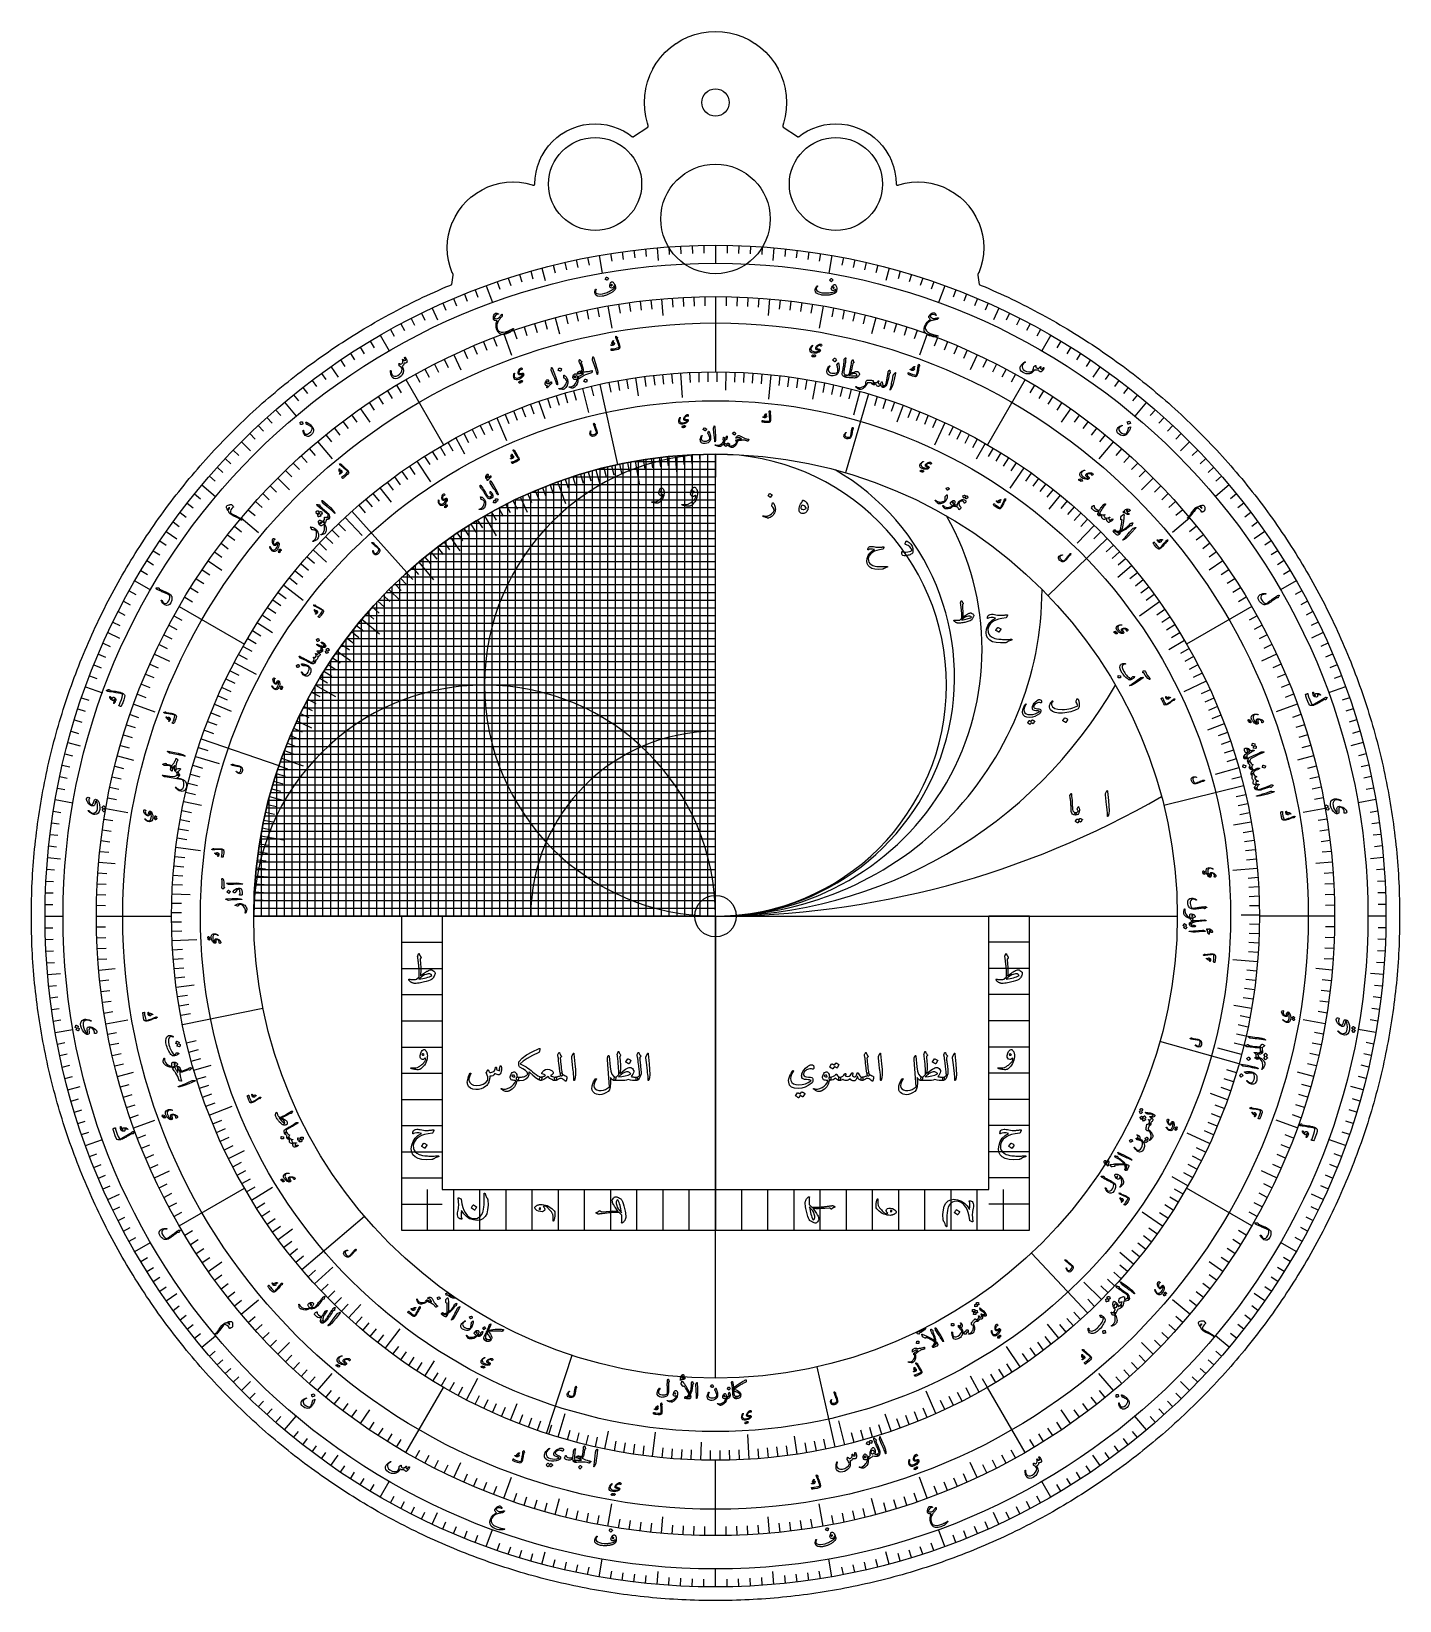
# Model space of a CAD drawing. Header units: millimetres. Extents: x -140 to 140, y -140 to 181.
import ezdxf

# ---------------------------------------------------------------- set-up
doc = ezdxf.new("R2010")
doc.units = ezdxf.units.MM
for name, color, linetype in [('CUT_INNER', 6, 'Continuous'), ('CUT_OUTER', 1, 'Continuous'), ('ENGRAVE', 7, 'Continuous'), ('ENGRAVE_FINE', 8, 'Continuous'), ('TEXT', 5, 'Continuous')]:
    doc.layers.add(name, color=color, linetype=linetype)

msp = doc.modelspace()

# ---------------------------------------------------------------- linework, layer by layer
at = {"layer": 'CUT_INNER'}
for centre, radius in [((0, 166.3921), 2.8), ((-24.64, 149.7321), 9.52), ((24.64, 149.7321), 9.52), ((0, 142.5921), 11.2), ((0, 0), 4.25)]:
    msp.add_circle(centre, radius, dxfattribs=at)
at = {"layer": 'CUT_OUTER'}
msp.add_lwpolyline([(139.9974, -0.859), (139.9895, -1.718), (139.9763, -2.5769), (139.9578, -3.4358), (139.9341, -4.2945), (139.9051, -5.153), (139.8709, -6.0114), (139.8314, -6.8695), (139.7866, -7.7273), (139.7365, -8.5849), (139.6812, -9.4421), (139.6207, -10.299), (139.5548, -11.1555), (139.4838, -12.0116), (139.4074, -12.8673), (139.3259, -13.7224), (139.239, -14.577), (139.147, -15.4311), (139.0497, -16.2846), (138.9471, -17.1375), (138.8394, -17.9897), (138.7264, -18.8413), (138.6081, -19.6922), (138.4847, -20.5423), (138.3561, -21.3916), (138.2222, -22.2401), (138.0831, -23.0878), (137.9389, -23.9347), (137.7894, -24.7806), (137.6348, -25.6256), (137.4749, -26.4696), (137.3099, -27.3126), (137.1398, -28.1546), (136.9644, -28.9956), (136.7839, -29.8354), (136.5983, -30.6742), (136.4075, -31.5117), (136.2116, -32.3481), (136.0105, -33.1833), (135.8044, -34.0172), (135.5931, -34.8499), (135.3767, -35.6812), (135.1552, -36.5112), (134.9286, -37.3398), (134.697, -38.167), (134.4603, -38.9928), (134.2185, -39.8171), (133.9716, -40.6399), (133.7198, -41.4611), (133.4628, -42.2808), (133.2009, -43.0989), (132.9339, -43.9154), (132.662, -44.7303), (132.385, -45.5434), (132.1031, -46.3549), (131.8162, -47.1646), (131.5243, -47.9725), (131.2275, -48.7786), (130.9257, -49.5829), (130.619, -50.3853), (130.3074, -51.1858), (129.9909, -51.9844), (129.6694, -52.781), (129.3431, -53.5757), (129.012, -54.3683), (128.6759, -55.1589), (128.3351, -55.9474), (127.9894, -56.7338), (127.6388, -57.518), (127.2835, -58.3001), (126.9234, -59.08), (126.5585, -59.8577), (126.1888, -60.6331), (125.8144, -61.4063), (125.4353, -62.1771), (125.0514, -62.9456), (124.6628, -63.7117), (124.2695, -64.4754), (123.8716, -65.2367), (123.469, -65.9955), (123.0617, -66.7519), (122.6498, -67.5057), (122.2333, -68.257), (121.8122, -69.0057), (121.3865, -69.7519), (120.9562, -70.4954), (120.5214, -71.2362), (120.082, -71.9744), (119.6381, -72.7098), (119.1897, -73.4426), (118.7368, -74.1725), (118.2795, -74.8997), (117.8177, -75.624), (117.3515, -76.3455), (116.8808, -77.0641), (116.4057, -77.7798), (115.9263, -78.4926), (115.4425, -79.2025), (114.9544, -79.9093), (114.4619, -80.6131), (113.9651, -81.314), (113.464, -82.0117), (112.9587, -82.7064), (112.4491, -83.3979), (111.9352, -84.0863), (111.4172, -84.7715), (110.8949, -85.4536), (110.3685, -86.1324), (109.8379, -86.808), (109.3032, -87.4803), (108.7644, -88.1494), (108.2215, -88.8151), (107.6745, -89.4774), (107.1234, -90.1364), (106.5683, -90.792), (106.0092, -91.4442), (105.4462, -92.0929), (104.8791, -92.7382), (104.3081, -93.38), (103.7332, -94.0183), (103.1543, -94.653), (102.5716, -95.2841), (101.985, -95.9117), (101.3946, -96.5357), (100.8004, -97.156), (100.2023, -97.7727), (99.6005, -98.3857), (98.9949, -98.9949), (98.3857, -99.6005), (97.7727, -100.2023), (97.156, -100.8004), (96.5357, -101.3946), (95.9117, -101.985), (95.2841, -102.5716), (94.653, -103.1543), (94.0183, -103.7332), (93.38, -104.3081), (92.7382, -104.8791), (92.0929, -105.4462), (91.4442, -106.0092), (90.792, -106.5683), (90.1364, -107.1234), (89.4774, -107.6745), (88.8151, -108.2215), (88.1494, -108.7644), (87.4803, -109.3032), (86.808, -109.8379), (86.1324, -110.3685), (85.4536, -110.8949), (84.7715, -111.4172), (84.0863, -111.9352), (83.3979, -112.4491), (82.7064, -112.9587), (82.0117, -113.464), (81.314, -113.9651), (80.6131, -114.4619), (79.9093, -114.9544), (79.2025, -115.4425), (78.4926, -115.9263), (77.7798, -116.4057), (77.0641, -116.8808), (76.3455, -117.3515), (75.624, -117.8177), (74.8997, -118.2795), (74.1725, -118.7368), (73.4426, -119.1897), (72.7098, -119.6381), (71.9744, -120.082), (71.2362, -120.5214), (70.4954, -120.9562), (69.7519, -121.3865), (69.0057, -121.8122), (68.257, -122.2333), (67.5057, -122.6498), (66.7519, -123.0617), (65.9955, -123.469), (65.2367, -123.8716), (64.4754, -124.2695), (63.7117, -124.6628), (62.9456, -125.0514), (62.1771, -125.4353), (61.4063, -125.8144), (60.6331, -126.1888), (59.8577, -126.5585), (59.08, -126.9234), (58.3001, -127.2835), (57.518, -127.6388), (56.7338, -127.9894), (55.9474, -128.3351), (55.1589, -128.6759), (54.3683, -129.012), (53.5757, -129.3431), (52.781, -129.6694), (51.9844, -129.9909), (51.1858, -130.3074), (50.3853, -130.619), (49.5829, -130.9257), (48.7786, -131.2275), (47.9725, -131.5243), (47.1646, -131.8162), (46.3549, -132.1031), (45.5434, -132.385), (44.7303, -132.662), (43.9154, -132.9339), (43.0989, -133.2009), (42.2808, -133.4628), (41.4611, -133.7198), (40.6399, -133.9716), (39.8171, -134.2185), (38.9928, -134.4603), (38.167, -134.697), (37.3398, -134.9286), (36.5112, -135.1552), (35.6812, -135.3767), (34.8499, -135.5931), (34.0172, -135.8044), (33.1833, -136.0105), (32.3481, -136.2116), (31.5117, -136.4075), (30.6742, -136.5983), (29.8354, -136.7839), (28.9956, -136.9644), (28.1546, -137.1398), (27.3126, -137.3099), (26.4696, -137.4749), (25.6256, -137.6348), (24.7806, -137.7894), (23.9347, -137.9389), (23.0878, -138.0831), (22.2401, -138.2222), (21.3916, -138.3561), (20.5423, -138.4847), (19.6922, -138.6081), (18.8413, -138.7264), (17.9897, -138.8394), (17.1375, -138.9471), (16.2846, -139.0497), (15.4311, -139.147), (14.577, -139.239), (13.7224, -139.3259), (12.8673, -139.4074), (12.0116, -139.4838), (11.1555, -139.5548), (10.299, -139.6207), (9.4421, -139.6812), (8.5849, -139.7365), (7.7273, -139.7866), (6.8695, -139.8314), (6.0114, -139.8709), (5.153, -139.9051), (4.2945, -139.9341), (3.4358, -139.9578), (2.5769, -139.9763), (1.718, -139.9895), (0.859, -139.9974), (0, -140), (-0.859, -139.9974), (-1.718, -139.9895), (-2.5769, -139.9763), (-3.4358, -139.9578), (-4.2945, -139.9341), (-5.153, -139.9051), (-6.0114, -139.8709), (-6.8695, -139.8314), (-7.7273, -139.7866), (-8.5849, -139.7365), (-9.4421, -139.6812), (-10.299, -139.6207), (-11.1555, -139.5548), (-12.0116, -139.4838), (-12.8673, -139.4074), (-13.7224, -139.3259), (-14.577, -139.239), (-15.4311, -139.147), (-16.2846, -139.0497), (-17.1375, -138.9471), (-17.9897, -138.8394), (-18.8413, -138.7264), (-19.6922, -138.6081), (-20.5423, -138.4847), (-21.3916, -138.3561), (-22.2401, -138.2222), (-23.0878, -138.0831), (-23.9347, -137.9389), (-24.7806, -137.7894), (-25.6256, -137.6348), (-26.4696, -137.4749), (-27.3126, -137.3099), (-28.1546, -137.1398), (-28.9956, -136.9644), (-29.8354, -136.7839), (-30.6742, -136.5983), (-31.5117, -136.4075), (-32.3481, -136.2116), (-33.1833, -136.0105), (-34.0172, -135.8044), (-34.8499, -135.5931), (-35.6812, -135.3767), (-36.5112, -135.1552), (-37.3398, -134.9286), (-38.167, -134.697), (-38.9928, -134.4603), (-39.8171, -134.2185), (-40.6399, -133.9716), (-41.4611, -133.7198), (-42.2808, -133.4628), (-43.0989, -133.2009), (-43.9154, -132.9339), (-44.7303, -132.662), (-45.5434, -132.385), (-46.3549, -132.1031), (-47.1646, -131.8162), (-47.9725, -131.5243), (-48.7786, -131.2275), (-49.5829, -130.9257), (-50.3853, -130.619), (-51.1858, -130.3074), (-51.9844, -129.9909), (-52.781, -129.6694), (-53.5757, -129.3431), (-54.3683, -129.012), (-55.1589, -128.6759), (-55.9474, -128.3351), (-56.7338, -127.9894), (-57.518, -127.6388), (-58.3001, -127.2835), (-59.08, -126.9234), (-59.8577, -126.5585), (-60.6331, -126.1888), (-61.4063, -125.8144), (-62.1771, -125.4353), (-62.9456, -125.0514), (-63.7117, -124.6628), (-64.4754, -124.2695), (-65.2367, -123.8716), (-65.9955, -123.469), (-66.7519, -123.0617), (-67.5057, -122.6498), (-68.257, -122.2333), (-69.0057, -121.8122), (-69.7519, -121.3865), (-70.4954, -120.9562), (-71.2362, -120.5214), (-71.9744, -120.082), (-72.7098, -119.6381), (-73.4426, -119.1897), (-74.1725, -118.7368), (-74.8997, -118.2795), (-75.624, -117.8177), (-76.3455, -117.3515), (-77.0641, -116.8808), (-77.7798, -116.4057), (-78.4926, -115.9263), (-79.2025, -115.4425), (-79.9093, -114.9544), (-80.6131, -114.4619), (-81.314, -113.9651), (-82.0117, -113.464), (-82.7064, -112.9587), (-83.3979, -112.4491), (-84.0863, -111.9352), (-84.7715, -111.4172), (-85.4536, -110.8949), (-86.1324, -110.3685), (-86.808, -109.8379), (-87.4803, -109.3032), (-88.1494, -108.7644), (-88.8151, -108.2215), (-89.4774, -107.6745), (-90.1364, -107.1234), (-90.792, -106.5683), (-91.4442, -106.0092), (-92.0929, -105.4462), (-92.7382, -104.8791), (-93.38, -104.3081), (-94.0183, -103.7332), (-94.653, -103.1543), (-95.2841, -102.5716), (-95.9117, -101.985), (-96.5357, -101.3946), (-97.156, -100.8004), (-97.7727, -100.2023), (-98.3857, -99.6005), (-98.9949, -98.9949), (-99.6005, -98.3857), (-100.2023, -97.7727), (-100.8004, -97.156), (-101.3946, -96.5357), (-101.985, -95.9117), (-102.5716, -95.2841), (-103.1543, -94.653), (-103.7332, -94.0183), (-104.3081, -93.38), (-104.8791, -92.7382), (-105.4462, -92.0929), (-106.0092, -91.4442), (-106.5683, -90.792), (-107.1234, -90.1364), (-107.6745, -89.4774), (-108.2215, -88.8151), (-108.7644, -88.1494), (-109.3032, -87.4803), (-109.8379, -86.808), (-110.3685, -86.1324), (-110.8949, -85.4536), (-111.4172, -84.7715), (-111.9352, -84.0863), (-112.4491, -83.3979), (-112.9587, -82.7064), (-113.464, -82.0117), (-113.9651, -81.314), (-114.4619, -80.6131), (-114.9544, -79.9093), (-115.4425, -79.2025), (-115.9263, -78.4926), (-116.4057, -77.7798), (-116.8808, -77.0641), (-117.3515, -76.3455), (-117.8177, -75.624), (-118.2795, -74.8997), (-118.7368, -74.1725), (-119.1897, -73.4426), (-119.6381, -72.7098), (-120.082, -71.9744), (-120.5214, -71.2362), (-120.9562, -70.4954), (-121.3865, -69.7519), (-121.8122, -69.0057), (-122.2333, -68.257), (-122.6498, -67.5057), (-123.0617, -66.7519), (-123.469, -65.9955), (-123.8716, -65.2367), (-124.2695, -64.4754), (-124.6628, -63.7117), (-125.0514, -62.9456), (-125.4353, -62.1771), (-125.8144, -61.4063), (-126.1888, -60.6331), (-126.5585, -59.8577), (-126.9234, -59.08), (-127.2835, -58.3001), (-127.6388, -57.518), (-127.9894, -56.7338), (-128.3351, -55.9474), (-128.6759, -55.1589), (-129.012, -54.3683), (-129.3431, -53.5757), (-129.6694, -52.781), (-129.9909, -51.9844), (-130.3074, -51.1858), (-130.619, -50.3853), (-130.9257, -49.5829), (-131.2275, -48.7786), (-131.5243, -47.9725), (-131.8162, -47.1646), (-132.1031, -46.3549), (-132.385, -45.5434), (-132.662, -44.7303), (-132.9339, -43.9154), (-133.2009, -43.0989), (-133.4628, -42.2808), (-133.7198, -41.4611), (-133.9716, -40.6399), (-134.2185, -39.8171), (-134.4603, -38.9928), (-134.697, -38.167), (-134.9286, -37.3398), (-135.1552, -36.5112), (-135.3767, -35.6812), (-135.5931, -34.8499), (-135.8044, -34.0172), (-136.0105, -33.1833), (-136.2116, -32.3481), (-136.4075, -31.5117), (-136.5983, -30.6742), (-136.7839, -29.8354), (-136.9644, -28.9956), (-137.1398, -28.1546), (-137.3099, -27.3126), (-137.4749, -26.4696), (-137.6348, -25.6256), (-137.7894, -24.7806), (-137.9389, -23.9347), (-138.0831, -23.0878), (-138.2222, -22.2401), (-138.3561, -21.3916), (-138.4847, -20.5423), (-138.6081, -19.6922), (-138.7264, -18.8413), (-138.8394, -17.9897), (-138.9471, -17.1375), (-139.0497, -16.2846), (-139.147, -15.4311), (-139.239, -14.577), (-139.3259, -13.7224), (-139.4074, -12.8673), (-139.4838, -12.0116), (-139.5548, -11.1555), (-139.6207, -10.299), (-139.6812, -9.4421), (-139.7365, -8.5849), (-139.7866, -7.7273), (-139.8314, -6.8695), (-139.8709, -6.0114), (-139.9051, -5.153), (-139.9341, -4.2945), (-139.9578, -3.4358), (-139.9763, -2.5769), (-139.9895, -1.718), (-139.9974, -0.859), (-140, 0), (-139.9974, 0.859), (-139.9895, 1.718), (-139.9763, 2.5769), (-139.9578, 3.4358), (-139.9341, 4.2945), (-139.9051, 5.153), (-139.8709, 6.0114), (-139.8314, 6.8695), (-139.7866, 7.7273), (-139.7365, 8.5849), (-139.6812, 9.4421), (-139.6207, 10.299), (-139.5548, 11.1555), (-139.4838, 12.0116), (-139.4074, 12.8673), (-139.3259, 13.7224), (-139.239, 14.577), (-139.147, 15.4311), (-139.0497, 16.2846), (-138.9471, 17.1375), (-138.8394, 17.9897), (-138.7264, 18.8413), (-138.6081, 19.6922), (-138.4847, 20.5423), (-138.3561, 21.3916), (-138.2222, 22.2401), (-138.0831, 23.0878), (-137.9389, 23.9347), (-137.7894, 24.7806), (-137.6348, 25.6256), (-137.4749, 26.4696), (-137.3099, 27.3126), (-137.1398, 28.1546), (-136.9644, 28.9956), (-136.7839, 29.8354), (-136.5983, 30.6742), (-136.4075, 31.5117), (-136.2116, 32.3481), (-136.0105, 33.1833), (-135.8044, 34.0172), (-135.5931, 34.8499), (-135.3767, 35.6812), (-135.1552, 36.5112), (-134.9286, 37.3398), (-134.697, 38.167), (-134.4603, 38.9928), (-134.2185, 39.8171), (-133.9716, 40.6399), (-133.7198, 41.4611), (-133.4628, 42.2808), (-133.2009, 43.0989), (-132.9339, 43.9154), (-132.662, 44.7303), (-132.385, 45.5434), (-132.1031, 46.3549), (-131.8162, 47.1646), (-131.5243, 47.9725), (-131.2275, 48.7786), (-130.9257, 49.5829), (-130.619, 50.3853), (-130.3074, 51.1858), (-129.9909, 51.9844), (-129.6694, 52.781), (-129.3431, 53.5757), (-129.012, 54.3683), (-128.6759, 55.1589), (-128.3351, 55.9474), (-127.9894, 56.7338), (-127.6388, 57.518), (-127.2835, 58.3001), (-126.9234, 59.08), (-126.5585, 59.8577), (-126.1888, 60.6331), (-125.8144, 61.4063), (-125.4353, 62.1771), (-125.0514, 62.9456), (-124.6628, 63.7117), (-124.2695, 64.4754), (-123.8716, 65.2367), (-123.469, 65.9955), (-123.0617, 66.7519), (-122.6498, 67.5057), (-122.2333, 68.257), (-121.8122, 69.0057), (-121.3865, 69.7519), (-120.9562, 70.4954), (-120.5214, 71.2362), (-120.082, 71.9744), (-119.6381, 72.7098), (-119.1897, 73.4426), (-118.7368, 74.1725), (-118.2795, 74.8997), (-117.8177, 75.624), (-117.3515, 76.3455), (-116.8808, 77.0641), (-116.4057, 77.7798), (-115.9263, 78.4926), (-115.4425, 79.2025), (-114.9544, 79.9093), (-114.4619, 80.6131), (-113.9651, 81.314), (-113.464, 82.0117), (-112.9587, 82.7064), (-112.4491, 83.3979), (-111.9352, 84.0863), (-111.4172, 84.7715), (-110.8949, 85.4536), (-110.3685, 86.1324), (-109.8379, 86.808), (-109.3032, 87.4803), (-108.7644, 88.1494), (-108.2215, 88.8151), (-107.6745, 89.4774), (-107.1234, 90.1364), (-106.5683, 90.792), (-106.0092, 91.4442), (-105.4462, 92.0929), (-104.8791, 92.7382), (-104.3081, 93.38), (-103.7332, 94.0183), (-103.1543, 94.653), (-102.5716, 95.2841), (-101.985, 95.9117), (-101.3946, 96.5357), (-100.8004, 97.156), (-100.2023, 97.7727), (-99.6005, 98.3857), (-98.9949, 98.9949), (-98.3857, 99.6005), (-97.7727, 100.2023), (-97.156, 100.8004), (-96.5357, 101.3946), (-95.9117, 101.985), (-95.2841, 102.5716), (-94.653, 103.1543), (-94.0183, 103.7332), (-93.38, 104.3081), (-92.7382, 104.8791), (-92.0929, 105.4462), (-91.4442, 106.0092), (-90.792, 106.5683), (-90.1364, 107.1234), (-89.4774, 107.6745), (-88.8151, 108.2215), (-88.1494, 108.7644), (-87.4803, 109.3032), (-86.808, 109.8379), (-86.1324, 110.3685), (-85.4536, 110.8949), (-84.7715, 111.4172), (-84.0863, 111.9352), (-83.3979, 112.4491), (-82.7064, 112.9587), (-82.0117, 113.464), (-81.314, 113.9651), (-80.6131, 114.4619), (-79.9093, 114.9544), (-79.2025, 115.4425), (-78.4926, 115.9263), (-77.7798, 116.4057), (-77.0641, 116.8808), (-76.3455, 117.3515), (-75.624, 117.8177), (-74.8997, 118.2795), (-74.1725, 118.7368), (-73.4426, 119.1897), (-72.7098, 119.6381), (-71.9744, 120.082), (-71.2362, 120.5214), (-70.4954, 120.9562), (-69.7519, 121.3865), (-69.0057, 121.8122), (-68.257, 122.2333), (-67.5057, 122.6498), (-66.7519, 123.0617), (-65.9955, 123.469), (-65.2367, 123.8716), (-64.4754, 124.2695), (-63.7117, 124.6628), (-62.9456, 125.0514), (-62.1771, 125.4353), (-61.4063, 125.8144), (-60.6331, 126.1888), (-59.8577, 126.5585), (-59.08, 126.9234), (-58.3001, 127.2835), (-57.518, 127.6388), (-56.7338, 127.9894), (-55.9474, 128.3351), (-55.1589, 128.6759), (-54.3683, 129.012), (-53.9904, 129.1699), (-53.6754, 131.0597), (-53.6719, 131.0898), (-53.6715, 131.1202), (-53.6742, 131.1504), (-53.6799, 131.1802), (-53.6886, 131.2092), (-53.7001, 131.2373), (-53.8538, 131.5622), (-53.8594, 131.5758), (-54.2988, 132.8038), (-54.3031, 132.8178), (-54.62, 134.083), (-54.6228, 134.0974), (-54.8142, 135.3875), (-54.8156, 135.4021), (-54.8796, 136.7048), (-54.8796, 136.7195), (-54.8156, 138.0221), (-54.8142, 138.0368), (-54.6228, 139.3268), (-54.62, 139.3413), (-54.3031, 140.6064), (-54.2988, 140.6205), (-53.8594, 141.8485), (-53.8538, 141.862), (-53.2962, 143.041), (-53.2892, 143.054), (-52.6187, 144.1727), (-52.6106, 144.1849), (-51.8336, 145.2324), (-51.8243, 145.2438), (-50.9485, 146.2102), (-50.9381, 146.2206), (-49.9717, 147.0964), (-49.9603, 147.1058), (-48.9128, 147.8827), (-48.9005, 147.8909), (-47.7819, 148.5614), (-47.7689, 148.5683), (-46.5899, 149.1259), (-46.5763, 149.1315), (-45.3484, 149.5709), (-45.3343, 149.5752), (-44.0692, 149.8921), (-44.0547, 149.895), (-42.7646, 150.0863), (-42.75, 150.0878), (-41.4474, 150.1518), (-41.4326, 150.1518), (-40.13, 150.0878), (-40.1154, 150.0863), (-38.8253, 149.895), (-38.8108, 149.8921), (-37.5457, 149.5752), (-37.5316, 149.5709), (-37.3585, 149.509), (-37.3303, 149.5004), (-37.3015, 149.4947), (-37.2722, 149.4918), (-37.2427, 149.4918), (-37.2134, 149.4947), (-37.1846, 149.5004), (-37.1564, 149.509), (-37.1292, 149.5202), (-37.1032, 149.5341), (-37.0787, 149.5505), (-37.056, 149.5691), (-37.0352, 149.59), (-37.0165, 149.6127), (-37.0001, 149.6372), (-36.9863, 149.6632), (-36.975, 149.6904), (-36.9664, 149.7185), (-36.9607, 149.7474), (-36.9578, 149.7767), (-36.901, 150.9323), (-36.8996, 150.947), (-36.7244, 152.1283), (-36.7215, 152.1428), (-36.4313, 153.3013), (-36.427, 153.3154), (-36.0247, 154.4398), (-36.019, 154.4534), (-35.5084, 155.5331), (-35.5015, 155.546), (-34.8875, 156.5704), (-34.8793, 156.5827), (-34.1679, 157.5419), (-34.1585, 157.5533), (-33.3565, 158.4382), (-33.3461, 158.4486), (-32.4612, 159.2507), (-32.4498, 159.26), (-31.4905, 159.9714), (-31.4783, 159.9796), (-30.4539, 160.5936), (-30.441, 160.6005), (-29.3613, 161.1112), (-29.3477, 161.1168), (-28.2232, 161.5191), (-28.2092, 161.5234), (-27.0507, 161.8136), (-27.0362, 161.8165), (-25.8549, 161.9917), (-25.8402, 161.9932), (-24.6474, 162.0518), (-24.6326, 162.0518), (-23.4398, 161.9932), (-23.4251, 161.9917), (-22.2438, 161.8165), (-22.2293, 161.8136), (-21.0708, 161.5234), (-21.0568, 161.5191), (-19.9323, 161.1168), (-19.9187, 161.1112), (-18.839, 160.6005), (-18.8261, 160.5936), (-17.8017, 159.9796), (-17.7895, 159.9714), (-17.0923, 159.4544), (-17.0669, 159.4375), (-17.0398, 159.4232), (-17.0115, 159.4118), (-16.9822, 159.4033), (-16.9521, 159.3978), (-16.9217, 159.3954), (-16.8911, 159.3962), (-16.8608, 159.4), (-16.8311, 159.4069), (-16.8022, 159.4168), (-16.7744, 159.4296), (-16.7481, 159.4451), (-13.8807, 161.3408), (-13.8577, 161.3576), (-13.8364, 161.3766), (-13.817, 161.3974), (-13.7996, 161.42), (-13.7845, 161.4442), (-13.7718, 161.4697), (-13.7615, 161.4962), (-13.7538, 161.5237), (-13.7487, 161.5517), (-13.7463, 161.5801), (-13.7466, 161.6086), (-13.7496, 161.6369), (-13.7553, 161.6649), (-13.7636, 161.6921), (-13.9306, 162.1586), (-13.9348, 162.1727), (-14.2784, 163.5445), (-14.2813, 163.5589), (-14.4888, 164.9577), (-14.4903, 164.9723), (-14.5596, 166.3848), (-14.5596, 166.3995), (-14.4903, 167.8119), (-14.4888, 167.8265), (-14.2813, 169.2253), (-14.2784, 169.2398), (-13.9348, 170.6115), (-13.9306, 170.6256), (-13.4542, 171.9571), (-13.4485, 171.9706), (-12.8439, 173.249), (-12.837, 173.262), (-12.11, 174.4749), (-12.1018, 174.4871), (-11.2594, 175.623), (-11.2501, 175.6343), (-10.3004, 176.6821), (-10.29, 176.6925), (-9.2422, 177.6422), (-9.2309, 177.6515), (-8.095, 178.4939), (-8.0828, 178.5021), (-6.8699, 179.2291), (-6.8569, 179.236), (-5.5785, 179.8407), (-5.5649, 179.8463), (-4.2335, 180.3227), (-4.2194, 180.327), (-2.8477, 180.6706), (-2.8332, 180.6734), (-1.4344, 180.8809), (-1.4198, 180.8824), (-0.0074, 180.9518), (0.0074, 180.9518), (1.4198, 180.8824), (1.4344, 180.8809), (2.8332, 180.6734), (2.8477, 180.6706), (4.2194, 180.327), (4.2335, 180.3227), (5.5649, 179.8463), (5.5785, 179.8407), (6.8569, 179.236), (6.8699, 179.2291), (8.0828, 178.5021), (8.095, 178.4939), (9.2309, 177.6515), (9.2422, 177.6422), (10.29, 176.6925), (10.3004, 176.6821), (11.2501, 175.6343), (11.2594, 175.623), (12.1018, 174.4871), (12.11, 174.4749), (12.837, 173.262), (12.8439, 173.249), (13.4485, 171.9706), (13.4542, 171.9571), (13.9306, 170.6256), (13.9348, 170.6115), (14.2784, 169.2398), (14.2813, 169.2253), (14.4888, 167.8265), (14.4903, 167.8119), (14.5596, 166.3995), (14.5596, 166.3848), (14.4903, 164.9723), (14.4888, 164.9577), (14.2813, 163.5589), (14.2784, 163.5445), (13.9348, 162.1727), (13.9306, 162.1586), (13.7636, 161.6921), (13.7553, 161.6649), (13.7496, 161.6369), (13.7466, 161.6086), (13.7463, 161.5801), (13.7487, 161.5517), (13.7538, 161.5237), (13.7615, 161.4962), (13.7718, 161.4697), (13.7845, 161.4442), (13.7996, 161.42), (13.817, 161.3974), (13.8364, 161.3766), (13.8577, 161.3576), (13.8807, 161.3408), (16.7481, 159.4451), (16.7744, 159.4296), (16.8022, 159.4168), (16.8311, 159.4069), (16.8608, 159.4), (16.8911, 159.3962), (16.9217, 159.3954), (16.9521, 159.3978), (16.9822, 159.4033), (17.0115, 159.4118), (17.0398, 159.4232), (17.0669, 159.4375), (17.0923, 159.4544), (17.7895, 159.9714), (17.8017, 159.9796), (18.8261, 160.5936), (18.839, 160.6005), (19.9187, 161.1112), (19.9323, 161.1168), (21.0568, 161.5191), (21.0708, 161.5234), (22.2293, 161.8136), (22.2438, 161.8165), (23.4251, 161.9917), (23.4398, 161.9932), (24.6326, 162.0518), (24.6474, 162.0518), (25.8402, 161.9932), (25.8549, 161.9917), (27.0362, 161.8165), (27.0507, 161.8136), (28.2092, 161.5234), (28.2232, 161.5191), (29.3477, 161.1168), (29.3613, 161.1112), (30.441, 160.6005), (30.4539, 160.5936), (31.4783, 159.9796), (31.4905, 159.9714), (32.4498, 159.26), (32.4612, 159.2507), (33.3461, 158.4486), (33.3565, 158.4382), (34.1585, 157.5533), (34.1679, 157.5419), (34.8793, 156.5827), (34.8875, 156.5704), (35.5015, 155.546), (35.5084, 155.5331), (36.019, 154.4534), (36.0247, 154.4398), (36.427, 153.3154), (36.4313, 153.3013), (36.7215, 152.1428), (36.7244, 152.1283), (36.8996, 150.947), (36.901, 150.9323), (36.9578, 149.7767), (36.9607, 149.7474), (36.9664, 149.7185), (36.975, 149.6904), (36.9863, 149.6632), (37.0001, 149.6372), (37.0165, 149.6127), (37.0352, 149.59), (37.056, 149.5691), (37.0787, 149.5505), (37.1032, 149.5341), (37.1292, 149.5202), (37.1564, 149.509), (37.1846, 149.5004), (37.2134, 149.4947), (37.2427, 149.4918), (37.2722, 149.4918), (37.3015, 149.4947), (37.3303, 149.5004), (37.3585, 149.509), (37.5316, 149.5709), (37.5457, 149.5752), (38.8108, 149.8921), (38.8253, 149.895), (40.1154, 150.0863), (40.13, 150.0878), (41.4326, 150.1518), (41.4474, 150.1518), (42.75, 150.0878), (42.7646, 150.0863), (44.0547, 149.895), (44.0692, 149.8921), (45.3343, 149.5752), (45.3484, 149.5709), (46.5763, 149.1315), (46.5899, 149.1259), (47.7689, 148.5683), (47.7819, 148.5614), (48.9005, 147.8909), (48.9128, 147.8827), (49.9603, 147.1058), (49.9717, 147.0964), (50.9381, 146.2206), (50.9485, 146.2102), (51.8243, 145.2438), (51.8336, 145.2324), (52.6106, 144.1849), (52.6187, 144.1727), (53.2892, 143.054), (53.2962, 143.041), (53.8538, 141.862), (53.8594, 141.8485), (54.2988, 140.6205), (54.3031, 140.6064), (54.62, 139.3413), (54.6228, 139.3268), (54.8142, 138.0368), (54.8156, 138.0221), (54.8796, 136.7195), (54.8796, 136.7048), (54.8156, 135.4021), (54.8142, 135.3875), (54.6228, 134.0974), (54.62, 134.083), (54.3031, 132.8178), (54.2988, 132.8038), (53.8594, 131.5758), (53.8538, 131.5622), (53.7001, 131.2373), (53.6886, 131.2092), (53.6799, 131.1802), (53.6742, 131.1504), (53.6715, 131.1202), (53.6719, 131.0898), (53.6754, 131.0597), (53.9904, 129.1699), (54.3683, 129.012), (55.1589, 128.6759), (55.9474, 128.3351), (56.7338, 127.9894), (57.518, 127.6388), (58.3001, 127.2835), (59.08, 126.9234), (59.8577, 126.5585), (60.6331, 126.1888), (61.4063, 125.8144), (62.1771, 125.4353), (62.9456, 125.0514), (63.7117, 124.6628), (64.4754, 124.2695), (65.2367, 123.8716), (65.9955, 123.469), (66.7519, 123.0617), (67.5057, 122.6498), (68.257, 122.2333), (69.0057, 121.8122), (69.7519, 121.3865), (70.4954, 120.9562), (71.2362, 120.5214), (71.9744, 120.082), (72.7098, 119.6381), (73.4426, 119.1897), (74.1725, 118.7368), (74.8997, 118.2795), (75.624, 117.8177), (76.3455, 117.3515), (77.0641, 116.8808), (77.7798, 116.4057), (78.4926, 115.9263), (79.2025, 115.4425), (79.9093, 114.9544), (80.6131, 114.4619), (81.314, 113.9651), (82.0117, 113.464), (82.7064, 112.9587), (83.3979, 112.4491), (84.0863, 111.9352), (84.7715, 111.4172), (85.4536, 110.8949), (86.1324, 110.3685), (86.808, 109.8379), (87.4803, 109.3032), (88.1494, 108.7644), (88.8151, 108.2215), (89.4774, 107.6745), (90.1364, 107.1234), (90.792, 106.5683), (91.4442, 106.0092), (92.0929, 105.4462), (92.7382, 104.8791), (93.38, 104.3081), (94.0183, 103.7332), (94.653, 103.1543), (95.2841, 102.5716), (95.9117, 101.985), (96.5357, 101.3946), (97.156, 100.8004), (97.7727, 100.2023), (98.3857, 99.6005), (98.9949, 98.9949), (99.6005, 98.3857), (100.2023, 97.7727), (100.8004, 97.156), (101.3946, 96.5357), (101.985, 95.9117), (102.5716, 95.2841), (103.1543, 94.653), (103.7332, 94.0183), (104.3081, 93.38), (104.8791, 92.7382), (105.4462, 92.0929), (106.0092, 91.4442), (106.5683, 90.792), (107.1234, 90.1364), (107.6745, 89.4774), (108.2215, 88.8151), (108.7644, 88.1494), (109.3032, 87.4803), (109.8379, 86.808), (110.3685, 86.1324), (110.8949, 85.4536), (111.4172, 84.7715), (111.9352, 84.0863), (112.4491, 83.3979), (112.9587, 82.7064), (113.464, 82.0117), (113.9651, 81.314), (114.4619, 80.6131), (114.9544, 79.9093), (115.4425, 79.2025), (115.9263, 78.4926), (116.4057, 77.7798), (116.8808, 77.0641), (117.3515, 76.3455), (117.8177, 75.624), (118.2795, 74.8997), (118.7368, 74.1725), (119.1897, 73.4426), (119.6381, 72.7098), (120.082, 71.9744), (120.5214, 71.2362), (120.9562, 70.4954), (121.3865, 69.7519), (121.8122, 69.0057), (122.2333, 68.257), (122.6498, 67.5057), (123.0617, 66.7519), (123.469, 65.9955), (123.8716, 65.2367), (124.2695, 64.4754), (124.6628, 63.7117), (125.0514, 62.9456), (125.4353, 62.1771), (125.8144, 61.4063), (126.1888, 60.6331), (126.5585, 59.8577), (126.9234, 59.08), (127.2835, 58.3001), (127.6388, 57.518), (127.9894, 56.7338), (128.3351, 55.9474), (128.6759, 55.1589), (129.012, 54.3683), (129.3431, 53.5757), (129.6694, 52.781), (129.9909, 51.9844), (130.3074, 51.1858), (130.619, 50.3853), (130.9257, 49.5829), (131.2275, 48.7786), (131.5243, 47.9725), (131.8162, 47.1646), (132.1031, 46.3549), (132.385, 45.5434), (132.662, 44.7303), (132.9339, 43.9154), (133.2009, 43.0989), (133.4628, 42.2808), (133.7198, 41.4611), (133.9716, 40.6399), (134.2185, 39.8171), (134.4603, 38.9928), (134.697, 38.167), (134.9286, 37.3398), (135.1552, 36.5112), (135.3767, 35.6812), (135.5931, 34.8499), (135.8044, 34.0172), (136.0105, 33.1833), (136.2116, 32.3481), (136.4075, 31.5117), (136.5983, 30.6742), (136.7839, 29.8354), (136.9644, 28.9956), (137.1398, 28.1546), (137.3099, 27.3126), (137.4749, 26.4696), (137.6348, 25.6256), (137.7894, 24.7806), (137.9389, 23.9347), (138.0831, 23.0878), (138.2222, 22.2401), (138.3561, 21.3916), (138.4847, 20.5423), (138.6081, 19.6922), (138.7264, 18.8413), (138.8394, 17.9897), (138.9471, 17.1375), (139.0497, 16.2846), (139.147, 15.4311), (139.239, 14.577), (139.3259, 13.7224), (139.4074, 12.8673), (139.4838, 12.0116), (139.5548, 11.1555), (139.6207, 10.299), (139.6812, 9.4421), (139.7365, 8.5849), (139.7866, 7.7273), (139.8314, 6.8695), (139.8709, 6.0114), (139.9051, 5.153), (139.9341, 4.2945), (139.9578, 3.4358), (139.9763, 2.5769), (139.9895, 1.718), (139.9974, 0.859), (140, 0)], close=True, dxfattribs=at)
at = {"layer": 'ENGRAVE'}
for points in [[(-23.8245, 135.1156), (-23.1864, 131.4965)], [(-11.9578, 136.6779), (-11.729, 134.0629)], [(0, 137.2), (0, 133.525)], [(11.9578, 136.6779), (11.729, 134.0629)], [(23.8245, 135.1156), (23.1864, 131.4965)], [(-35.51, 132.525), (-34.8306, 129.9895)], [(35.51, 132.525), (34.8306, 129.9895)], [(-46.9252, 128.9258), (-45.6682, 125.4725)], [(46.9252, 128.9258), (45.6682, 125.4725)], [(-11.0426, 126.2179), (-10.7473, 122.8428)], [(0, 126.7), (0, 111.3)], [(11.0426, 126.2179), (10.7473, 122.8428)], [(-57.9832, 124.3454), (-56.8739, 121.9664)], [(-32.7924, 122.3828), (-31.9155, 119.1102)], [(-22.0012, 124.7751), (-21.199, 120.2253)], [(22.0012, 124.7751), (21.199, 120.2253)], [(32.7924, 122.3828), (31.9155, 119.1102)], [(57.9832, 124.3454), (56.8739, 121.9664)], [(-68.6, 118.8187), (-66.7625, 115.636)], [(-43.334, 119.0591), (-41.7538, 114.7177)], [(43.334, 119.0591), (41.7538, 114.7177)], [(68.6, 118.8187), (66.7625, 115.636)], [(-78.6947, 112.3877), (-77.189, 110.2374)], [(-53.5457, 114.8292), (-52.1139, 111.7586)], [(53.5457, 114.8292), (52.1139, 111.7586)], [(78.6947, 112.3877), (77.189, 110.2374)], [(-63.35, 109.7254), (-55.65, 96.3886)], [(-16.3506, 110.0924), (-15.8077, 106.4365)], [(-7.1431, 111.0705), (-6.8197, 106.0409)], [(2.1121, 111.28), (2.0419, 107.5846)], [(11.3531, 110.7194), (10.839, 105.7057)], [(20.5182, 109.3924), (19.8369, 105.7597)], [(63.35, 109.7254), (55.65, 96.3886)], [(-27.2498, 107.9126), (-26.0159, 103.026)], [(-23.6408, 108.7603), (-20.0724, 92.3436)], [(31.3296, 106.7996), (26.6006, 90.6789)], [(29.5459, 107.3067), (28.208, 102.4475)], [(-88.1905, 105.1013), (-85.8282, 102.2861)], [(-72.6721, 103.7866), (-70.7289, 101.0113)], [(-36.1359, 105.2705), (-34.936, 101.7747)], [(38.3753, 104.475), (37.1009, 101.0057)], [(72.6721, 103.7866), (70.7289, 101.0113)], [(88.1905, 105.1013), (85.8282, 102.2861)], [(-44.7792, 101.8946), (-42.7514, 97.2805)], [(46.9465, 100.9144), (44.8206, 96.3447)], [(-97.0151, 97.0151), (-95.1589, 95.1589)], [(-81.4412, 97.0578), (-78.4715, 93.5187)], [(-53.1204, 97.8055), (-51.3564, 94.5576)], [(55.2008, 96.6466), (53.3677, 93.4372)], [(81.4412, 97.0578), (78.4715, 93.5187)], [(97.0151, 97.0151), (95.1589, 95.1589)], [(-15.75, 0), (-15.75, 93.1783)], [(-8.2362, 94.1404), (-7.948, 90.8455)], [(-7.875, 0), (-7.875, 94.1713)], [(0, -94.5), (0, 94.5)], [(0, 0), (0, 94.5)], [(0, 94.5), (0, 89.775)], [(0, 0), (0, 94.5)], [(-61.1022, 93.028), (-58.3353, 88.8155)], [(-24.4584, 91.28), (-23.6024, 88.0852)], [(-23.625, 0), (-23.625, 91.4992)], [(-16.4098, 93.0643), (-15.5893, 88.4111)], [(63.081, 91.6978), (60.2245, 87.5454)], [(-105.1013, 88.1905), (-102.2861, 85.8282)], [(-89.5904, 89.5904), (-87.1948, 87.1948)], [(-68.6685, 87.5919), (-66.3881, 84.6831)], [(-32.3209, 88.801), (-30.7049, 84.3609)], [(-31.5, 0), (-31.5, 89.0955)], [(89.5904, 89.5904), (87.1948, 87.1948)], [(105.1013, 88.1905), (102.2861, 85.8282)], [(-39.9374, 85.6461), (-38.5396, 82.6485)], [(-39.375, 0), (-39.375, 85.9061)], [(0, 86.625), (-37.7672, 86.625)], [(70.5318, 86.0985), (68.1896, 83.2394)], [(-97.0578, 81.4412), (-93.5187, 78.4715)], [(-75.7655, 81.5308), (-72.3346, 77.8389)], [(-74.3862, 82.7912), (-63.1581, 70.2944)], [(-47.25, 0), (-47.25, 81.8394)], [(-47.25, 81.8394), (-44.8875, 77.7474)], [(97.0578, 81.4412), (93.5187, 78.4715)], [(-112.3877, 78.6947), (-110.2374, 77.189)], [(-54.203, 77.4099), (-52.3059, 74.7005)], [(0, 78.75), (-52.2368, 78.75)], [(80.1408, 77.2344), (68.0441, 65.5763)], [(77.5001, 79.8839), (73.9906, 76.2665)], [(112.3877, 78.6947), (110.2374, 77.189)], [(-82.342, 74.8831), (-79.6076, 72.3964)], [(-55.125, 0), (-55.125, 76.756)], [(-103.7866, 72.6721), (-101.0113, 70.7289)], [(0, 70.875), (-62.5059, 70.875)], [(-60.7434, 72.3912), (-57.7063, 68.7716)], [(85.1537, 71.6696), (82.326, 69.2896)], [(103.7866, 72.6721), (101.0113, 70.7289)], [(-118.8187, 68.6), (-115.636, 66.7625)], [(-88.3492, 67.6912), (-84.3485, 64.626)], [(-63, 0), (-63, 70.4361)], [(118.8187, 68.6), (115.636, 66.7625)], [(-66.8216, 66.8216), (-64.4828, 64.4828)], [(90.8858, 64.2453), (86.7702, 61.3361)], [(-109.7254, 63.35), (-96.3886, 55.65)], [(-70.875, 0), (-70.875, 62.5059)], [(0, 63), (-70.4361, 63)], [(109.7254, 63.35), (96.3886, 55.65)], [(-124.3454, 57.9832), (-121.9664, 56.8739)], [(-93.7416, 60.0016), (-90.6287, 58.0091)], [(-72.3912, 60.7434), (-68.7716, 57.7063)], [(124.3454, 57.9832), (121.9664, 56.8739)], [(0, 55.125), (-76.756, 55.125)], [(95.9834, 56.346), (92.796, 54.4749)], [(-114.8292, 53.5457), (-111.7586, 52.1139)], [(-98.4771, 51.8648), (-94.0177, 49.5162)], [(-78.75, 0), (-78.75, 52.2368)], [(-77.4099, 54.203), (-74.7005, 52.3059)], [(114.8292, 53.5457), (111.7586, 52.1139)], [(-128.9258, 46.9252), (-125.4725, 45.6682)], [(0, 47.25), (-81.8394, 47.25)], [(-81.8394, 47.25), (-77.7474, 44.8875)], [(100.4062, 48.0238), (95.8595, 45.8491)], [(128.9258, 46.9252), (125.4725, 45.6682)], [(-119.0591, 43.334), (-114.7177, 41.7538)], [(-102.5172, 43.335), (-99.1128, 41.8959)], [(119.0591, 43.334), (114.7177, 41.7538)], [(0, 39.375), (-85.9061, 39.375)], [(-85.6461, 39.9374), (-82.6485, 38.5396)], [(104.1177, 39.3345), (100.6602, 38.0283)], [(-132.525, 35.51), (-129.9895, 34.8306)], [(-105.2255, 36.2668), (-89.3424, 30.7926)], [(-86.625, 0), (-86.625, 37.7672)], [(132.525, 35.51), (129.9895, 34.8306)], [(-122.3828, 32.7924), (-119.1102, 31.9155)], [(-106.3997, 32.6619), (-101.5816, 31.1829)], [(-88.801, 32.3209), (-84.3609, 30.7049)], [(122.3828, 32.7924), (119.1102, 31.9155)], [(0, 31.5), (-89.0955, 31.5)], [(107.0856, 30.3374), (102.2365, 28.9637)], [(108.0583, 26.6663), (91.7476, 22.6412)], [(-135.1156, 23.8245), (-131.4965, 23.1864)], [(-108.7962, 23.4752), (-105.1833, 22.6956)], [(0, 23.625), (-91.4992, 23.625)], [(-91.28, 24.4584), (-88.0852, 23.6024)], [(135.1156, 23.8245), (131.4965, 23.1864)], [(-124.7751, 22.0012), (-120.2253, 21.199)], [(124.7751, 22.0012), (120.2253, 21.199)], [(-93.0643, 16.4098), (-88.4111, 15.5893)], [(109.6275, 19.2226), (105.987, 18.5842)], [(-110.4044, 14.0912), (-105.4049, 13.4531)], [(0, 15.75), (-93.1783, 15.75)], [(-136.6779, 11.9578), (-134.0629, 11.729)], [(-126.2179, 11.0426), (-122.8428, 10.7473)], [(110.8702, 9.7716), (105.8497, 9.3291)], [(126.2179, 11.0426), (122.8428, 10.7473)], [(136.6779, 11.9578), (134.0629, 11.729)], [(0, 7.875), (-94.1713, 7.875)], [(-94.1404, 8.2362), (-90.8455, 7.948)], [(-111.2059, 4.5769), (-107.513, 4.4249)], [(-137.2, 0), (-133.525, 0)], [(-126.7, 0), (-111.3, 0)], [(-94.5, 0), (94.5, 0)], [(0, 0), (-94.5, 0)], [(-94.5, 0), (-89.775, 0)], [(-64.26, 0), (-64.26, -64.26), (64.26, -64.26), (64.26, 0)], [(-64.26, 0), (-55.9062, 0)], [(-55.9062, 0), (-55.9062, -55.9062), (55.9062, -55.9062), (55.9062, 0)], [(0, 0), (0, -64.26)], [(0, 0), (94.5, 0)], [(64.26, 0), (55.9062, 0)], [(111.2998, 0.2216), (107.6038, 0.2143)], [(126.7, 0), (111.3, 0)], [(137.2, 0), (133.525, 0)], [(-111.1877, -4.9985), (-106.1528, -4.7721)], [(-64.26, -5.355), (-55.9062, -5.355)], [(64.26, -5.355), (55.9062, -5.355)], [(110.9059, -9.3574), (105.8838, -8.9337)], [(-136.6779, -11.9578), (-134.0629, -11.729)], [(-126.2179, -11.0426), (-122.8428, -10.7473)], [(-64.26, -10.71), (-55.9062, -10.71)], [(64.26, -10.71), (55.9062, -10.71)], [(126.2179, -11.0426), (122.8428, -10.7473)], [(136.6779, -11.9578), (134.0629, -11.729)], [(-110.343, -14.5642), (-106.6788, -14.0806)], [(-109.0713, -22.1616), (-92.6077, -18.8164)], [(-64.26, -16.065), (-55.9062, -16.065)], [(64.26, -16.065), (55.9062, -16.065)], [(109.6845, -18.8942), (106.0422, -18.2668)], [(-124.7751, -22.0012), (-120.2253, -21.199)], [(-64.26, -21.42), (-55.9062, -21.42)], [(64.26, -21.42), (55.9062, -21.42)], [(124.7751, -22.0012), (120.2253, -21.199)], [(-135.1156, -23.8245), (-131.4965, -23.1864)], [(107.1299, -30.1808), (90.9593, -25.6252)], [(135.1156, -23.8245), (131.4965, -23.1864)], [(-64.26, -26.775), (-55.9062, -26.775)], [(64.26, -26.775), (55.9062, -26.775)], [(107.6377, -28.3165), (102.7635, -27.0343)], [(-122.3828, -32.7924), (-119.1102, -31.9155)], [(-106.7411, -31.5283), (-103.1965, -30.4813)], [(122.3828, -32.7924), (119.1102, -31.9155)], [(-132.525, -35.51), (-129.9895, -34.8306)], [(-64.26, -32.13), (-55.9062, -32.13)], [(64.26, -32.13), (55.9062, -32.13)], [(132.525, -35.51), (129.9895, -34.8306)], [(-64.26, -37.485), (-55.9062, -37.485)], [(64.26, -37.485), (55.9062, -37.485)], [(104.7738, -37.5517), (101.2946, -36.3047)], [(-103.5983, -40.6828), (-98.907, -38.8406)], [(-119.0591, -43.334), (-114.7177, -41.7538)], [(-64.26, -42.84), (-55.9062, -42.84)], [(64.26, -42.84), (55.9062, -42.84)], [(101.1083, -46.5275), (96.5298, -44.4206)], [(119.0591, -43.334), (114.7177, -41.7538)], [(-128.9258, -46.9252), (-125.4725, -45.6682)], [(-99.6604, -49.553), (-96.3509, -47.9075)], [(128.9258, -46.9252), (125.4725, -45.6682)], [(-64.26, -48.195), (-55.9062, -48.195)], [(64.26, -48.195), (55.9062, -48.195)], [(-114.8292, -53.5457), (-111.7586, -52.1139)], [(-64.26, -53.55), (-55.9062, -53.55)], [(64.26, -53.55), (55.9062, -53.55)], [(96.6628, -55.1724), (93.4529, -53.3402)], [(114.8292, -53.5457), (111.7586, -52.1139)], [(-124.3454, -57.9832), (-121.9664, -56.8739)], [(-109.7254, -63.35), (-96.3886, -55.65)], [(-94.9516, -58.068), (-90.6519, -55.4385)], [(-58.905, -64.26), (-58.905, -55.9062)], [(-53.55, -64.26), (-53.55, -55.9062)], [(-48.195, -64.26), (-48.195, -55.9062)], [(-42.84, -64.26), (-42.84, -55.9062)], [(-37.485, -64.26), (-37.485, -55.9062)], [(-32.13, -64.26), (-32.13, -55.9062)], [(-26.775, -64.26), (-26.775, -55.9062)], [(-21.42, -64.26), (-21.42, -55.9062)], [(-16.065, -64.26), (-16.065, -55.9062)], [(-10.71, -64.26), (-10.71, -55.9062)], [(-5.355, -64.26), (-5.355, -55.9062)], [(0, -64.26), (0, -55.9062)], [(0, -64.26), (0, -55.9062)], [(5.355, -64.26), (5.355, -55.9062)], [(10.71, -64.26), (10.71, -55.9062)], [(16.065, -64.26), (16.065, -55.9062)], [(21.42, -64.26), (21.42, -55.9062)], [(26.775, -64.26), (26.775, -55.9062)], [(32.13, -64.26), (32.13, -55.9062)], [(37.485, -64.26), (37.485, -55.9062)], [(42.84, -64.26), (42.84, -55.9062)], [(48.195, -64.26), (48.195, -55.9062)], [(53.55, -64.26), (53.55, -55.9062)], [(58.905, -64.26), (58.905, -55.9062)], [(109.7254, -63.35), (96.3886, -55.65)], [(124.3454, -57.9832), (121.9664, -56.8739)], [(-64.26, -58.905), (-55.9062, -58.905)], [(64.26, -58.905), (55.9062, -58.905)], [(91.466, -63.4165), (87.3242, -60.5448)], [(-89.5028, -66.1585), (-86.5306, -63.9615)], [(-84.6359, -72.2804), (-71.8607, -61.3702)], [(-118.8187, -68.6), (-115.636, -66.7625)], [(118.8187, -68.6), (115.636, -66.7625)], [(76.1525, -81.1695), (64.6577, -68.9175)], [(85.5531, -71.1924), (82.7121, -68.8283)], [(-103.7866, -72.6721), (-101.0113, -70.7289)], [(-82.0406, -75.2132), (-78.3256, -71.8073)], [(103.7866, -72.6721), (101.0113, -70.7289)], [(78.9657, -78.4354), (75.3899, -74.8836)], [(-112.3877, -78.6947), (-110.2374, -77.189)], [(-97.0578, -81.4412), (-93.5187, -78.4715)], [(-75.1048, -82.1399), (-72.6107, -79.4123)], [(97.0578, -81.4412), (93.5187, -78.4715)], [(112.3877, -78.6947), (110.2374, -77.189)], [(-105.1013, -88.1905), (-102.2861, -85.8282)], [(-67.5711, -88.4412), (-64.5113, -84.4363)], [(70.2385, -86.3379), (67.9061, -83.4709)], [(105.1013, -88.1905), (102.2861, -85.8282)], [(-89.5904, -89.5904), (-87.1948, -87.1948)], [(-34.559, -105.7987), (-29.3426, -89.8291)], [(62.3446, -92.2), (59.5214, -88.0249)], [(89.5904, -89.5904), (87.1948, -87.1948)], [(-59.4966, -94.063), (-57.5209, -90.9394)], [(24.5125, -108.5672), (20.8125, -92.1797)], [(-97.0151, -97.0151), (-95.1589, -95.1589)], [(-81.4412, -97.0578), (-78.4715, -93.5187)], [(-50.9436, -98.9568), (-48.6367, -94.4757)], [(53.95, -97.3504), (52.1584, -94.1176)], [(81.4412, -97.0578), (78.4715, -93.5187)], [(97.0151, -97.0151), (95.1589, -95.1589)], [(-63.35, -109.7254), (-55.65, -96.3886)], [(45.1202, -101.7441), (43.077, -97.1368)], [(63.35, -109.7254), (55.65, -96.3886)], [(-88.1905, -105.1013), (-85.8282, -102.2861)], [(-72.6721, -103.7866), (-70.7289, -101.0113)], [(-41.9791, -103.0798), (-40.5851, -99.6568)], [(-32.2153, -106.5357), (-30.7565, -101.7115)], [(35.9251, -105.3427), (34.7321, -101.8445)], [(72.6721, -103.7866), (70.7289, -101.0113)], [(88.1905, -105.1013), (85.8282, -102.2861)], [(-22.634, -108.9743), (-21.8824, -105.3555)], [(-12.8684, -110.5536), (-12.2857, -105.5474)], [(26.4382, -108.1144), (25.241, -103.2186)], [(-2.9978, -111.2596), (-2.8982, -107.565)], [(6.8973, -111.0861), (6.585, -106.0558)], [(16.736, -110.0345), (16.1802, -106.3805)], [(-78.6947, -112.3877), (-77.189, -110.2374)], [(-53.5457, -114.8292), (-52.1139, -111.7586)], [(0, -126.7), (0, -111.3)], [(53.5457, -114.8292), (52.1139, -111.7586)], [(78.6947, -112.3877), (77.189, -110.2374)], [(-43.334, -119.0591), (-41.7538, -114.7177)], [(43.334, -119.0591), (41.7538, -114.7177)], [(-68.6, -118.8187), (-66.7625, -115.636)], [(68.6, -118.8187), (66.7625, -115.636)], [(-32.7924, -122.3828), (-31.9155, -119.1102)], [(-22.0012, -124.7751), (-21.199, -120.2253)], [(22.0012, -124.7751), (21.199, -120.2253)], [(32.7924, -122.3828), (31.9155, -119.1102)], [(-57.9832, -124.3454), (-56.8739, -121.9664)], [(-11.0426, -126.2179), (-10.7473, -122.8428)], [(11.0426, -126.2179), (10.7473, -122.8428)], [(57.9832, -124.3454), (56.8739, -121.9664)], [(-46.9252, -128.9258), (-45.6682, -125.4725)], [(46.9252, -128.9258), (45.6682, -125.4725)], [(-35.51, -132.525), (-34.8306, -129.9895)], [(-23.8245, -135.1156), (-23.1864, -131.4965)], [(23.8245, -135.1156), (23.1864, -131.4965)], [(35.51, -132.525), (34.8306, -129.9895)], [(-11.9578, -136.6779), (-11.729, -134.0629)], [(0, -137.2), (0, -133.525)], [(11.9578, -136.6779), (11.729, -134.0629)]]:
    msp.add_lwpolyline(points, dxfattribs=at)
for radius in [137.2, 137.2, 133.525, 126.7, 126.7, 121.31, 111.3, 111.3, 105.42, 94.5, 94.5]:
    msp.add_circle((0, 0), radius, dxfattribs=at)
for centre, radius, start, end in [((0, 0), 94.5, 90, 180), ((0, 47.25), 47.25, 90, 270), ((0, 47.25), 47.25, 270, 90), ((0, 48.9168), 48.9168, 270, 60.000005), ((0, 54.5596), 54.5596, 270, 30.000002), ((0, 66.8216), 66.8216, 270, 0.000001), ((-47.25, 0), 47.25, 0, 180), ((0, 94.5), 94.5, 270, 330.000001), ((0, 0), 37.8078, 90, 180), ((0, 182.56), 182.56, 270, 300)]:
    msp.add_arc(centre, radius, start, end, dxfattribs=at)
at = {"layer": 'ENGRAVE_FINE'}
for points in [[(-21.4628, 135.5108), (-21.2164, 133.9552)], [(-19.0945, 135.8648), (-18.8754, 134.3051)], [(-16.7205, 136.1773), (-16.5285, 134.6141)], [(-14.3413, 136.4484), (-14.1767, 134.882)], [(-9.5706, 136.8658), (-9.4607, 135.2946)], [(-7.1805, 137.012), (-7.0981, 135.4391)], [(-4.7882, 137.1164), (-4.7332, 135.5424)], [(-2.3945, 137.1791), (-2.367, 135.6043)], [(2.3945, 137.1791), (2.367, 135.6043)], [(4.7882, 137.1164), (4.7332, 135.5424)], [(7.1805, 137.012), (7.0981, 135.4391)], [(9.5706, 136.8658), (9.4607, 135.2946)], [(14.3413, 136.4484), (14.1767, 134.882)], [(16.7205, 136.1773), (16.5285, 134.6141)], [(19.0945, 135.8648), (18.8754, 134.3051)], [(21.4628, 135.5108), (21.2164, 133.9552)], [(-37.8174, 131.8851), (-37.3833, 130.3711)], [(-33.1917, 133.1246), (-32.8107, 131.5964)], [(-30.8633, 133.6836), (-30.509, 132.1489)], [(-28.5255, 134.2019), (-28.198, 132.6613)], [(-26.179, 134.6792), (-25.8785, 133.1332)], [(26.179, 134.6792), (25.8785, 133.1332)], [(28.5255, 134.2019), (28.198, 132.6613)], [(30.8633, 133.6836), (30.509, 132.1489)], [(33.1917, 133.1246), (32.8107, 131.5964)], [(37.8174, 131.8851), (37.3833, 130.3711)], [(-44.668, 129.7251), (-44.1552, 128.236)], [(-42.3971, 130.485), (-41.9104, 128.987)], [(-40.1134, 131.205), (-39.6529, 129.6988)], [(40.1134, 131.205), (39.6529, 129.6988)], [(42.3971, 130.485), (41.9104, 128.987)], [(44.668, 129.7251), (44.1552, 128.236)], [(-55.8043, 125.3384), (-55.1637, 123.8996)], [(-53.6083, 126.2933), (-52.9929, 124.8435)], [(-51.396, 127.2096), (-50.806, 125.7493)], [(-49.1681, 128.0872), (-48.6037, 126.6168)], [(-17.6332, 125.467), (-17.376, 123.6369)], [(-15.4408, 125.7556), (-15.2156, 123.9214)], [(-13.2438, 126.0059), (-13.0506, 124.168)], [(-8.8381, 126.3914), (-8.7092, 124.5479)], [(-6.631, 126.5264), (-6.5342, 124.6809)], [(-4.4218, 126.6228), (-4.3573, 124.7759)], [(-2.2112, 126.6807), (-2.179, 124.833)], [(2.2112, 126.6807), (2.179, 124.833)], [(4.4218, 126.6228), (4.3573, 124.7759)], [(6.631, 126.5264), (6.5342, 124.6809)], [(8.8381, 126.3914), (8.7092, 124.5479)], [(13.2438, 126.0059), (13.0506, 124.168)], [(15.4408, 125.7556), (15.2156, 123.9214)], [(17.6332, 125.467), (17.376, 123.6369)], [(49.1681, 128.0872), (48.6037, 126.6168)], [(51.396, 127.2096), (50.806, 125.7493)], [(53.6083, 126.2933), (52.9929, 124.8435)], [(55.8043, 125.3384), (55.1637, 123.8996)], [(-62.2875, 122.2461), (-61.5725, 120.8428)], [(-60.1445, 123.3145), (-59.4541, 121.8989)], [(-30.6515, 122.9365), (-30.2044, 121.1434)], [(-28.5013, 123.4527), (-28.0856, 121.6521)], [(-26.3424, 123.9313), (-25.9582, 122.1237)], [(-24.1755, 124.3722), (-23.8229, 122.5581)], [(-19.8202, 125.1401), (-19.5312, 123.3149)], [(19.8202, 125.1401), (19.5312, 123.3149)], [(24.1755, 124.3722), (23.8229, 122.5581)], [(26.3424, 123.9313), (25.9582, 122.1237)], [(28.5013, 123.4527), (28.0856, 121.6521)], [(30.6515, 122.9365), (30.2044, 121.1434)], [(60.1445, 123.3145), (59.4541, 121.8989)], [(62.2875, 122.2461), (61.5725, 120.8428)], [(-66.5159, 119.9978), (-65.7523, 118.6203)], [(-64.4115, 121.1404), (-63.6721, 119.7498)], [(-41.2495, 119.7972), (-40.6478, 118.0499)], [(-39.1525, 120.4989), (-38.5814, 118.7413)], [(-37.0435, 121.1638), (-36.5032, 119.3966)], [(-34.9233, 121.7919), (-34.4139, 120.0154)], [(34.9233, 121.7919), (34.4139, 120.0154)], [(37.0435, 121.1638), (36.5032, 119.3966)], [(39.1525, 120.4989), (38.5814, 118.7413)], [(41.2495, 119.7972), (40.6478, 118.0499)], [(64.4115, 121.1404), (63.6721, 119.7498)], [(66.5159, 119.9978), (65.7523, 118.6203)], [(-72.7049, 116.3522), (-71.8703, 115.0165)], [(-70.6632, 117.6034), (-69.852, 116.2533)], [(-51.5335, 115.7462), (-50.7819, 114.058)], [(-49.5056, 116.628), (-48.7836, 114.9269)], [(-47.4627, 117.4742), (-46.7704, 115.7608)], [(-45.4052, 118.2846), (-44.743, 116.5594)], [(45.4052, 118.2846), (44.743, 116.5594)], [(47.4627, 117.4742), (46.7704, 115.7608)], [(49.5056, 116.628), (48.7836, 114.9269)], [(51.5335, 115.7462), (50.7819, 114.058)], [(70.6632, 117.6034), (69.852, 116.2533)], [(72.7049, 116.3522), (71.8703, 115.0165)], [(-76.7213, 113.744), (-75.8405, 112.4382)], [(-74.7245, 115.0656), (-73.8667, 113.7447)], [(-57.5206, 112.8905), (-56.6816, 111.2439)], [(-55.5416, 113.8772), (-54.7315, 112.2162)], [(55.5416, 113.8772), (54.7315, 112.2162)], [(57.5206, 112.8905), (56.6816, 111.2439)], [(74.7245, 115.0656), (73.8667, 113.7447)], [(76.7213, 113.744), (75.8405, 112.4382)], [(-82.569, 109.5728), (-81.6212, 108.3149)], [(-80.6441, 110.9971), (-79.7184, 109.7229)], [(-61.4254, 110.8143), (-60.5295, 109.198)], [(-59.482, 111.8695), (-58.6145, 110.2378)], [(-21.8265, 109.1389), (-21.4312, 107.162)], [(-20.0064, 109.4871), (-19.6441, 107.504)], [(-18.181, 109.805), (-17.8517, 107.8161)], [(-14.5159, 110.3493), (-14.253, 108.3506)], [(-12.6773, 110.5757), (-12.4477, 108.5728)], [(-10.8353, 110.7713), (-10.6391, 108.7649)], [(-8.9904, 110.9363), (-8.8276, 108.9269)], [(-5.2939, 111.174), (-5.198, 109.1603)], [(-3.4433, 111.2467), (-3.3809, 109.2317)], [(-1.5918, 111.2886), (-1.5629, 109.2728)], [(0.2602, 111.2997), (0.2555, 109.2837)], [(3.9634, 111.2294), (3.8916, 109.2147)], [(5.8137, 111.1481), (5.7084, 109.1348)], [(7.6624, 111.0359), (7.5236, 109.0247)], [(9.509, 110.893), (9.3368, 108.8844)], [(13.1942, 110.5152), (12.9552, 108.5134)], [(15.0318, 110.2803), (14.7595, 108.2827)], [(16.8653, 110.0148), (16.5598, 108.0221)], [(18.6943, 109.7188), (18.3556, 107.7314)], [(59.482, 111.8695), (58.6145, 110.2378)], [(61.4254, 110.8143), (60.5295, 109.198)], [(80.6441, 110.9971), (79.7184, 109.7229)], [(82.569, 109.5728), (81.6212, 108.3149)], [(-86.3428, 106.6244), (-85.3516, 105.4004)], [(-84.4688, 108.1151), (-83.4991, 106.874)], [(-69.0058, 106.2596), (-67.9993, 104.7097)], [(-67.1408, 107.4477), (-66.1615, 105.8805)], [(-65.2553, 108.6031), (-64.3035, 107.0191)], [(-32.6073, 106.4164), (-32.0167, 104.4889)], [(-30.8296, 106.945), (-30.2712, 105.0079)], [(-29.0436, 107.4437), (-28.5175, 105.4976)], [(-25.4487, 108.3515), (-24.9878, 106.3889)], [(22.3367, 109.0356), (21.9321, 107.0606)], [(24.1492, 108.6485), (23.7118, 106.6806)], [(25.9552, 108.2313), (25.4851, 106.2709)], [(27.7543, 107.784), (27.2516, 105.8317)], [(33.1048, 106.2627), (32.5052, 104.3379)], [(65.2553, 108.6031), (64.3035, 107.0191)], [(67.1408, 107.4477), (66.1615, 105.8805)], [(69.0058, 106.2596), (67.9993, 104.7097)], [(84.4688, 108.1151), (83.4991, 106.874)], [(86.3428, 106.6244), (85.3516, 105.4004)], [(-90.0113, 103.5462), (-88.978, 102.3575)], [(-70.8497, 105.0391), (-69.8164, 103.507)], [(-41.3548, 103.3318), (-40.6058, 101.4602)], [(-39.6257, 104.0072), (-38.908, 102.1233)], [(-37.8859, 104.6535), (-37.1997, 102.7578)], [(-34.3762, 105.8582), (-33.7536, 103.9408)], [(34.8712, 105.6962), (34.2395, 103.7817)], [(36.6282, 105.1003), (35.9647, 103.1966)], [(40.1121, 103.8206), (39.3855, 101.9401)], [(41.838, 103.1371), (41.0802, 101.269)], [(70.8497, 105.0391), (69.8164, 103.507)], [(90.0113, 103.5462), (88.978, 102.3575)], [(-93.5702, 100.3417), (-92.496, 99.1898)], [(-91.8047, 101.9595), (-90.7508, 100.789)], [(-78.0043, 99.841), (-76.8666, 98.3847)], [(-76.25, 101.1871), (-75.1378, 99.7112)], [(-74.4724, 102.5025), (-73.3862, 101.0074)], [(-49.8239, 99.5252), (-48.9214, 97.7225)], [(-48.1552, 100.3433), (-47.2829, 98.5257)], [(-46.4734, 101.1331), (-45.6317, 99.3013)], [(-43.0728, 102.6276), (-42.2926, 100.7687)], [(43.5528, 102.4248), (42.7639, 100.5696)], [(45.2557, 101.6839), (44.436, 99.8421)], [(48.6245, 100.1167), (47.7438, 98.3032)], [(74.4724, 102.5025), (73.3862, 101.0074)], [(76.25, 101.1871), (75.1378, 99.7112)], [(78.0043, 99.841), (76.8666, 98.3847)], [(91.8047, 101.9595), (90.7508, 100.789)], [(93.5702, 100.3417), (92.496, 99.1898)], [(-95.3071, 98.6934), (-94.213, 97.5605)], [(-79.7349, 98.4644), (-78.5719, 97.0282)], [(-54.7474, 96.9042), (-53.7557, 95.1489)], [(-51.4791, 98.6792), (-50.5467, 96.8918)], [(50.2894, 99.2908), (49.3785, 97.4923)], [(51.9408, 98.437), (50.9999, 96.654)], [(53.578, 97.5556), (52.6075, 95.7885)], [(79.7349, 98.4644), (78.5719, 97.0282)], [(95.3071, 98.6934), (94.213, 97.5605)], [(-100.3417, 93.5702), (-99.1898, 92.496)], [(-98.6934, 95.3071), (-97.5605, 94.213)], [(-84.7788, 94.1564), (-83.5423, 92.7831)], [(-83.1227, 95.6217), (-81.9103, 94.227)], [(-59.5373, 94.0372), (-58.4589, 92.3339)], [(-57.9562, 95.0198), (-56.9065, 93.2987)], [(-56.3594, 95.9755), (-55.3386, 94.2371)], [(-14.7831, 93.3365), (-14.4874, 91.4698)], [(-14.175, 0), (-14.175, 93.4308)], [(-13.1519, 93.5803), (-12.8888, 91.7087)], [(-12.6, 0), (-12.6, 93.6562)], [(-11.5167, 93.7956), (-11.2863, 91.9197)], [(-11.025, 0), (-11.025, 93.8547)], [(-9.8779, 93.9823), (-9.6804, 92.1027)], [(-9.45, 0), (-9.45, 94.0263)], [(-6.592, 94.2698), (-6.4601, 92.3844)], [(-6.3, 0), (-6.3, 94.2898)], [(-4.9457, 94.3705), (-4.8468, 92.4831)], [(-4.725, 0), (-4.725, 94.3818)], [(-3.298, 94.4424), (-3.232, 92.5536)], [(-3.15, 0), (-3.15, 94.4475)], [(-1.6493, 94.4856), (-1.6163, 92.5959)], [(-1.575, 0), (-1.575, 94.4869)], [(56.8085, 95.7104), (55.7795, 93.9768)], [(58.4009, 94.7472), (57.3431, 93.031)], [(59.9774, 93.7572), (58.891, 92.0589)], [(83.1227, 95.6217), (81.9103, 94.227)], [(84.7788, 94.1564), (83.5423, 92.7831)], [(98.6934, 95.3071), (97.5605, 94.213)], [(100.3417, 93.5702), (99.1898, 92.496)], [(-103.5462, 90.0113), (-102.3575, 88.978)], [(-101.9595, 91.8047), (-100.789, 90.7508)], [(-88.0132, 91.1404), (-86.7295, 89.811)], [(-86.4092, 92.6625), (-85.1489, 91.311)], [(-64.1816, 90.9308), (-63.0191, 89.2838)], [(-62.6504, 91.9925), (-61.5156, 90.3262)], [(-29.2021, 89.8748), (-28.6181, 88.0773)], [(-28.35, 0), (-28.35, 90.1473)], [(-27.6291, 90.3708), (-27.0765, 88.5634)], [(-26.775, 0), (-26.775, 90.6275)], [(-26.0477, 90.8392), (-25.5268, 89.0224)], [(-25.2, 0), (-25.2, 91.078)], [(0, 91.35), (-24.1956, 91.35)], [(-22.8616, 91.6929), (-22.4044, 89.8591)], [(-22.05, 0), (-22.05, 91.8915)], [(-21.2579, 92.078), (-20.8327, 90.2364)], [(-20.475, 0), (-20.475, 92.2552)], [(-19.6477, 92.4349), (-19.2547, 90.5862)], [(-18.9, 0), (-18.9, 92.5907)], [(-18.0315, 92.7638), (-17.6708, 90.9085)], [(-17.325, 0), (-17.325, 92.8983)], [(0, 92.925), (-17.1812, 92.925)], [(61.5376, 92.7406), (60.4229, 91.0608)], [(64.6072, 90.6289), (63.437, 88.9873)], [(86.4092, 92.6625), (85.1489, 91.311)], [(88.0132, 91.1404), (86.7295, 89.811)], [(101.9595, 91.8047), (100.789, 90.7508)], [(103.5462, 90.0113), (102.3575, 88.978)], [(-91.1404, 88.0132), (-89.811, 86.7295)], [(-67.191, 88.7302), (-65.974, 87.123)], [(-65.6953, 89.8433), (-64.5053, 88.216)], [(-36.9241, 86.9877), (-36.1856, 85.248)], [(-36.225, 0), (-36.225, 87.2812)], [(-35.4003, 87.6189), (-34.6923, 85.8665)], [(-34.65, 0), (-34.65, 87.9183)], [(0, 88.2), (-33.9265, 88.2)], [(-33.8658, 88.2234), (-33.1885, 86.4589)], [(-33.075, 0), (-33.075, 88.5228)], [(-30.7662, 89.3515), (-30.1509, 87.5645)], [(-29.925, 0), (-29.925, 89.6367)], [(0, 89.775), (-29.5076, 89.775)], [(66.1159, 89.5342), (64.9183, 87.9125)], [(67.6065, 88.4141), (66.3819, 86.8126)], [(69.0786, 87.2688), (67.8274, 85.6881)], [(91.1404, 88.0132), (89.811, 86.7295)], [(-108.1151, 84.4688), (-106.874, 83.4991)], [(-106.6244, 86.3428), (-105.4004, 85.3516)], [(-94.1564, 84.7788), (-92.7831, 83.5423)], [(-92.6625, 86.4092), (-91.311, 85.1489)], [(-72.9864, 84.0279), (-71.6643, 82.5059)], [(-71.5665, 85.2404), (-70.2702, 83.6964)], [(-70.1271, 86.4285), (-68.8569, 84.863)], [(0, 83.475), (-44.2964, 83.475)], [(-44.1, 0), (-44.1, 83.5789)], [(-42.9021, 84.2001), (-42.0441, 82.5161)], [(-42.525, 0), (-42.525, 84.3912)], [(-41.4261, 84.936), (-40.5976, 83.2373)], [(0, 85.05), (-41.1916, 85.05)], [(-40.95, 0), (-40.95, 85.1666)], [(-38.4366, 86.33), (-37.6679, 84.6034)], [(-37.8, 0), (-37.8, 86.6107)], [(71.9657, 84.9036), (70.6622, 83.3657)], [(73.3799, 83.6844), (72.0508, 82.1686)], [(92.6625, 86.4092), (91.311, 85.1489)], [(94.1564, 84.7788), (92.7831, 83.5423)], [(106.6244, 86.3428), (105.4004, 85.3516)], [(108.1151, 84.4688), (106.874, 83.4991)], [(-110.9971, 80.6441), (-109.7229, 79.7184)], [(-109.5728, 82.569), (-108.3149, 81.6212)], [(-95.6217, 83.1227), (-94.227, 81.9103)], [(-77.1241, 80.2469), (-75.7271, 78.7934)], [(0, 80.325), (-49.781, 80.325)], [(-48.825, 0), (-48.825, 80.9096)], [(-48.6711, 81.0023), (-47.6977, 79.3823)], [(0, 81.9), (-47.1449, 81.9)], [(-45.8145, 82.6516), (-44.8982, 80.9985)], [(-45.675, 0), (-45.675, 82.7287)], [(-44.3651, 83.4385), (-43.4778, 81.7698)], [(74.774, 82.4411), (73.4196, 80.9479)], [(76.1475, 81.1742), (74.7682, 79.7039)], [(95.6217, 83.1227), (94.227, 81.9103)], [(109.5728, 82.569), (108.3149, 81.6212)], [(110.9971, 80.6441), (109.7229, 79.7184)], [(-99.841, 78.0043), (-98.3847, 76.8666)], [(-98.4644, 79.7349), (-97.0282, 78.5719)], [(-79.7771, 77.61), (-78.3321, 76.2042)], [(-78.4614, 78.9399), (-77.0402, 77.51)], [(0, 77.175), (-54.5369, 77.175)], [(-53.55, 0), (-53.55, 77.863)], [(-52.8437, 78.3441), (-51.7869, 76.7772)], [(-51.975, 0), (-51.975, 78.9231)], [(-51.4684, 79.2544), (-50.439, 77.6693)], [(-50.4, 0), (-50.4, 79.938)], [(-50.0774, 80.1405), (-49.0758, 78.5377)], [(78.8313, 78.5705), (77.4034, 77.1473)], [(98.4644, 79.7349), (97.0282, 78.5719)], [(99.841, 78.0043), (98.3847, 76.8666)], [(-115.0656, 74.7245), (-113.7447, 73.8667)], [(-113.744, 76.7213), (-112.4382, 75.8405)], [(-102.5025, 74.4724), (-101.0074, 73.3862)], [(-101.1871, 76.25), (-99.7112, 75.1378)], [(-81.0707, 76.2576), (-79.6023, 74.8763)], [(0, 74.025), (-58.7414, 74.025)], [(-58.275, 0), (-58.275, 74.3927)], [(-58.18, 74.467), (-57.0164, 72.9777)], [(-56.8715, 75.4711), (-55.7341, 73.9616)], [(-56.7, 0), (-56.7, 75.6)], [(0, 75.6), (-56.7, 75.6)], [(-55.5457, 76.4521), (-54.4348, 74.9231)], [(81.4282, 75.8759), (79.9532, 74.5015)], [(82.693, 74.4953), (81.1952, 73.146)], [(101.1871, 76.25), (99.7112, 75.1378)], [(102.5025, 74.4724), (101.0074, 73.3862)], [(113.744, 76.7213), (112.4382, 75.8405)], [(115.0656, 74.7245), (113.7447, 73.8667)], [(-117.6034, 70.6632), (-116.2533, 69.852)], [(-116.3522, 72.7049), (-115.0165, 71.8703)], [(-105.0391, 70.8497), (-103.507, 69.8164)], [(-86.0177, 70.6304), (-84.4596, 69.3511)], [(-84.8158, 72.0691), (-83.2796, 70.7637)], [(-83.5905, 73.4868), (-82.0764, 72.1558)], [(-61.9976, 71.3201), (-60.7576, 69.8937)], [(-61.425, 0), (-61.425, 71.8138)], [(0, 72.45), (-60.6733, 72.45)], [(-59.85, 0), (-59.85, 73.1316)], [(-59.4708, 73.4403), (-58.2814, 71.9715)], [(83.935, 73.0931), (82.4147, 71.7692)], [(105.0391, 70.8497), (103.507, 69.8164)], [(116.3522, 72.7049), (115.0165, 71.8703)], [(117.6034, 70.6632), (116.2533, 69.852)], [(-106.2596, 69.0058), (-104.7097, 67.9993)], [(-87.1956, 69.171), (-85.6162, 67.918)], [(-66.15, 0), (-66.15, 67.4865)], [(0, 67.725), (-65.9058, 67.725)], [(-65.6452, 67.9776), (-64.3323, 66.6181)], [(-64.575, 0), (-64.575, 68.9951)], [(-64.4488, 69.1129), (-63.1599, 67.7307)], [(0, 69.3), (-64.2476, 69.3)], [(-63.2328, 70.2272), (-61.9682, 68.8226)], [(86.3488, 70.2251), (84.7848, 68.9531)], [(87.5199, 68.7601), (85.9347, 67.5146)], [(106.2596, 69.0058), (104.7097, 67.9993)], [(-121.1404, 64.4115), (-119.7498, 63.6721)], [(-119.9978, 66.5159), (-118.6203, 65.7523)], [(-108.6031, 65.2553), (-107.0191, 64.3035)], [(-107.4477, 67.1408), (-105.8805, 66.1615)], [(-90.5824, 64.6724), (-88.9417, 63.5009)], [(-89.4783, 66.1916), (-87.8576, 64.9926)], [(-69.3, 0), (-69.3, 64.2476)], [(-69.1129, 64.4488), (-67.7307, 63.1599)], [(0, 64.575), (-68.9951, 64.575)], [(-67.9776, 65.6452), (-66.6181, 64.3323)], [(-67.725, 0), (-67.725, 65.9058)], [(0, 66.15), (-67.4865, 66.15)], [(88.6667, 67.2749), (87.0607, 66.0563)], [(89.7888, 65.7698), (88.1624, 64.5785)], [(107.4477, 67.1408), (105.8805, 66.1615)], [(108.6031, 65.2553), (107.0191, 64.3035)], [(119.9978, 66.5159), (118.6203, 65.7523)], [(121.1404, 64.4115), (119.7498, 63.6721)], [(-122.2461, 62.2875), (-120.8428, 61.5725)], [(-110.8143, 61.4254), (-109.198, 60.5295)], [(-92.7144, 61.577), (-91.0351, 60.4616)], [(-91.6612, 63.134), (-90.001, 61.9905)], [(0, 61.425), (-71.8138, 61.425)], [(-71.3201, 61.9976), (-69.8937, 60.7576)], [(-70.2272, 63.2328), (-68.8226, 61.9682)], [(91.9574, 62.7019), (90.2918, 61.5661)], [(93.0033, 61.1398), (91.3187, 60.0323)], [(110.8143, 61.4254), (109.198, 60.5295)], [(122.2461, 62.2875), (120.8428, 61.5725)], [(-123.3145, 60.1445), (-121.8989, 59.4541)], [(-111.8695, 59.482), (-110.2378, 58.6145)], [(-94.7426, 58.4084), (-93.0265, 57.3504)], [(-74.467, 58.18), (-72.9777, 57.0164)], [(0, 58.275), (-74.3927, 58.275)], [(-74.025, 0), (-74.025, 58.7414)], [(-73.4403, 59.4708), (-71.9715, 58.2814)], [(0, 59.85), (-73.1316, 59.85)], [(-72.45, 0), (-72.45, 60.6733)], [(94.0232, 59.5595), (92.3201, 58.4807)], [(95.0166, 57.9614), (93.2956, 56.9116)], [(111.8695, 59.482), (110.2378, 58.6145)], [(123.3145, 60.1445), (121.8989, 59.4541)], [(-125.3384, 55.8043), (-123.8996, 55.1637)], [(-113.8772, 55.5416), (-112.2162, 54.7315)], [(-112.8905, 57.5206), (-111.2439, 56.6816)], [(-96.6643, 55.1698), (-94.9134, 54.1705)], [(-95.7169, 56.7976), (-93.9831, 55.7688)], [(-76.4521, 55.5457), (-74.9231, 54.4348)], [(0, 56.7), (-75.6, 56.7)], [(-75.6, 0), (-75.6, 56.7)], [(-75.4711, 56.8715), (-73.9616, 55.7341)], [(96.9232, 54.7137), (95.1676, 53.7226)], [(112.8905, 57.5206), (111.2439, 56.6816)], [(113.8772, 55.5416), (112.2162, 54.7315)], [(125.3384, 55.8043), (123.8996, 55.1637)], [(-127.2096, 51.396), (-125.7493, 50.806)], [(-126.2933, 53.6083), (-124.8435, 52.9929)], [(-115.7462, 51.5335), (-114.058, 50.7819)], [(-97.5844, 53.5254), (-95.8169, 52.5559)], [(-79.2544, 51.4684), (-77.6693, 50.439)], [(0, 51.975), (-78.9231, 51.975)], [(-78.3441, 52.8437), (-76.7772, 51.7869)], [(0, 53.55), (-77.863, 53.55)], [(-77.175, 0), (-77.175, 54.5369)], [(97.8356, 53.0648), (96.0635, 52.1037)], [(98.7205, 51.3999), (96.9324, 50.4689)], [(115.7462, 51.5335), (114.058, 50.7819)], [(126.2933, 53.6083), (124.8435, 52.9929)], [(127.2096, 51.396), (125.7493, 50.806)], [(-128.0872, 49.1681), (-126.6168, 48.6037)], [(-116.628, 49.5056), (-114.9269, 48.7836)], [(-100.1786, 48.4969), (-98.364, 47.6184)], [(-99.3419, 50.1885), (-97.5425, 49.2794)], [(-81.0023, 48.6711), (-79.3823, 47.6977)], [(0, 48.825), (-80.9096, 48.825)], [(-80.325, 0), (-80.325, 49.781)], [(-80.1405, 50.0774), (-78.5377, 49.0758)], [(0, 50.4), (-79.938, 50.4)], [(99.5774, 49.7194), (97.7738, 48.8189)], [(116.628, 49.5056), (114.9269, 48.7836)], [(128.0872, 49.1681), (126.6168, 48.6037)], [(-118.2846, 45.4052), (-116.5594, 44.743)], [(-117.4742, 47.4627), (-115.7608, 46.7704)], [(-101.7665, 45.0697), (-99.9232, 44.2533)], [(-100.9869, 46.7904), (-99.1577, 45.9429)], [(0, 45.675), (-82.7287, 45.675)], [(-82.6516, 45.8145), (-80.9985, 44.8982)], [(-81.9, 0), (-81.9, 47.1449)], [(101.2065, 46.3135), (99.3733, 45.4746)], [(117.4742, 47.4627), (115.7608, 46.7704)], [(118.2846, 45.4052), (116.5594, 44.743)], [(-130.485, 42.3971), (-128.987, 41.9104)], [(-129.7251, 44.668), (-128.236, 44.1552)], [(0, 42.525), (-84.3912, 42.525)], [(-84.2001, 42.9021), (-82.5161, 42.0441)], [(0, 44.1), (-83.5789, 44.1)], [(-83.475, 0), (-83.475, 44.2964)], [(-83.4385, 44.3651), (-81.7698, 43.4778)], [(101.978, 44.5889), (100.1309, 43.7812)], [(102.7206, 42.8506), (100.86, 42.0744)], [(129.7251, 44.668), (128.236, 44.1552)], [(130.485, 42.3971), (128.987, 41.9104)], [(-131.205, 40.1134), (-129.6988, 39.6529)], [(-120.4989, 39.1525), (-118.7413, 38.5814)], [(-119.7972, 41.2495), (-118.0499, 40.6478)], [(-103.9307, 39.8258), (-102.0482, 39.1044)], [(-103.2387, 41.5869), (-101.3687, 40.8336)], [(0, 40.95), (-85.1666, 40.95)], [(-85.05, 0), (-85.05, 41.1916)], [(-84.936, 41.4261), (-83.2373, 40.5976)], [(103.4339, 41.0989), (101.5604, 40.3545)], [(119.7972, 41.2495), (118.0499, 40.6478)], [(120.4989, 39.1525), (118.7413, 38.5814)], [(131.205, 40.1134), (129.6988, 39.6529)], [(-131.8851, 37.8174), (-130.3711, 37.3833)], [(-121.1638, 37.0435), (-119.3966, 36.5032)], [(-104.5931, 38.0523), (-102.6986, 37.363)], [(-87.6189, 35.4003), (-85.8665, 34.6923)], [(0, 36.225), (-87.2812, 36.225)], [(-86.9877, 36.9241), (-85.248, 36.1856)], [(0, 37.8), (-86.6107, 37.8)], [(-86.33, 38.4366), (-84.6034, 37.6679)], [(104.7717, 37.5578), (102.8739, 36.8775)], [(105.3957, 35.7692), (103.4866, 35.1213)], [(121.1638, 37.0435), (119.3966, 36.5032)], [(131.8851, 37.8174), (130.3711, 37.3833)], [(-133.1246, 33.1917), (-131.5964, 32.8107)], [(-121.7919, 34.9233), (-120.0154, 34.4139)], [(-105.8278, 34.4698), (-103.9109, 33.8455)], [(0, 33.075), (-88.5228, 33.075)], [(-88.2234, 33.8658), (-86.4589, 33.1885)], [(-88.2, 0), (-88.2, 33.9265)], [(0, 34.65), (-87.9183, 34.65)], [(105.9895, 33.9693), (104.0697, 33.354)], [(106.5529, 32.1585), (104.6229, 31.576)], [(121.7919, 34.9233), (120.0154, 34.4139)], [(133.1246, 33.1917), (131.5964, 32.8107)], [(-133.6836, 30.8633), (-132.1489, 30.509)], [(-122.9365, 30.6515), (-121.1434, 30.2044)], [(-107.4515, 29.0151), (-105.5052, 28.4895)], [(-106.941, 30.8435), (-105.0039, 30.2848)], [(-89.8748, 29.2021), (-88.0773, 28.6181)], [(-89.775, 0), (-89.775, 29.5076)], [(0, 29.925), (-89.6367, 29.925)], [(-89.3515, 30.7662), (-87.5645, 30.1509)], [(122.9365, 30.6515), (121.1434, 30.2044)], [(133.6836, 30.8633), (132.1489, 30.509)], [(-134.6792, 26.179), (-133.1332, 25.8785)], [(-134.2019, 28.5255), (-132.6613, 28.198)], [(-123.9313, 26.3424), (-122.1237, 25.9582)], [(-123.4527, 28.5013), (-121.6521, 28.0856)], [(-107.9309, 27.1772), (-105.976, 26.6849)], [(-90.8392, 26.0477), (-89.0224, 25.5268)], [(0, 26.775), (-90.6275, 26.775)], [(-90.3708, 27.6291), (-88.5634, 27.0765)], [(0, 28.35), (-90.1473, 28.35)], [(107.5875, 28.5065), (105.6387, 27.9902)], [(123.4527, 28.5013), (121.6521, 28.0856)], [(123.9313, 26.3424), (122.1237, 25.9582)], [(134.2019, 28.5255), (132.6613, 28.198)], [(134.6792, 26.179), (133.1332, 25.8785)], [(-124.3722, 24.1755), (-122.5581, 23.8229)], [(-108.3792, 25.3304), (-106.4162, 24.8716)], [(-91.6929, 22.8616), (-89.8591, 22.4044)], [(-91.35, 0), (-91.35, 24.1956)], [(0, 25.2), (-91.078, 25.2)], [(108.4979, 24.8172), (106.5327, 24.3677)], [(108.9061, 22.9599), (106.9334, 22.544)], [(124.3722, 24.1755), (122.5581, 23.8229)], [(-135.5108, 21.4628), (-133.9552, 21.2164)], [(-125.1401, 19.8202), (-123.3149, 19.5312)], [(-109.5352, 19.7415), (-107.5512, 19.384)], [(-109.1815, 21.612), (-107.2039, 21.2206)], [(-92.4349, 19.6477), (-90.5862, 19.2547)], [(0, 20.475), (-92.2552, 20.475)], [(-92.078, 21.2579), (-90.2364, 20.8327)], [(0, 22.05), (-91.8915, 22.05)], [(109.2827, 21.0948), (107.3032, 20.7127)], [(125.1401, 19.8202), (123.3149, 19.5312)], [(135.5108, 21.4628), (133.9552, 21.2164)], [(-136.1773, 16.7205), (-134.6141, 16.5285)], [(-135.8648, 19.0945), (-134.3051, 18.8754)], [(-125.467, 17.6332), (-123.6369, 17.376)], [(-109.857, 17.8642), (-107.8671, 17.5406)], [(-92.925, 0), (-92.925, 17.1812)], [(0, 17.325), (-92.8983, 17.325)], [(-92.7638, 18.0315), (-90.9085, 17.6708)], [(0, 18.9), (-92.5907, 18.9)], [(109.9404, 17.3436), (107.949, 17.0294)], [(125.467, 17.6332), (123.6369, 17.376)], [(135.8648, 19.0945), (134.3051, 18.8754)], [(136.1773, 16.7205), (134.6141, 16.5285)], [(-136.4484, 14.3413), (-134.882, 14.1767)], [(-126.0059, 13.2438), (-124.168, 13.0506)], [(-125.7556, 15.4408), (-123.9214, 15.2156)], [(-110.1468, 15.9806), (-108.1517, 15.6911)], [(-93.5803, 13.1519), (-91.7087, 12.8888)], [(0, 14.175), (-93.4308, 14.175)], [(-93.3365, 14.7831), (-91.4698, 14.4874)], [(110.2213, 15.4585), (108.2248, 15.1785)], [(110.4699, 13.5677), (108.469, 13.322)], [(125.7556, 15.4408), (123.9214, 15.2156)], [(126.0059, 13.2438), (124.168, 13.0506)], [(136.4484, 14.3413), (134.882, 14.1767)], [(-110.8226, 10.2973), (-108.8153, 10.1108)], [(-110.6297, 12.1966), (-108.6259, 11.9756)], [(-93.9823, 9.8779), (-92.1027, 9.6804)], [(0, 11.025), (-93.8547, 11.025)], [(-93.7956, 11.5167), (-91.9197, 11.2863)], [(0, 12.6), (-93.6562, 12.6)], [(110.6863, 11.6719), (108.6814, 11.4605)], [(-137.012, 7.1805), (-135.4391, 7.0981)], [(-136.8658, 9.5706), (-135.2946, 9.4607)], [(-126.5264, 6.631), (-124.6809, 6.5342)], [(-126.3914, 8.8381), (-124.5479, 8.7092)], [(-111.1108, 6.4869), (-109.0982, 6.3694)], [(-110.983, 8.3939), (-108.9728, 8.2418)], [(-94.2698, 6.592), (-92.3844, 6.4601)], [(0, 9.45), (-94.0263, 9.45)], [(111.0216, 7.8673), (109.0106, 7.7248)], [(126.3914, 8.8381), (124.5479, 8.7092)], [(126.5264, 6.631), (124.6809, 6.5342)], [(136.8658, 9.5706), (135.2946, 9.4607)], [(137.012, 7.1805), (135.4391, 7.0981)], [(-137.1164, 4.7882), (-135.5424, 4.7332)], [(-126.6228, 4.4218), (-124.7759, 4.3573)], [(-94.4424, 3.298), (-92.5536, 3.232)], [(0, 4.725), (-94.3818, 4.725)], [(-94.3705, 4.9457), (-92.4831, 4.8468)], [(0, 6.3), (-94.2898, 6.3)], [(111.1403, 5.9596), (109.1272, 5.8517)], [(111.2263, 4.0491), (109.2117, 3.9757)], [(126.6228, 4.4218), (124.7759, 4.3573)], [(137.1164, 4.7882), (135.5424, 4.7332)], [(-137.1791, 2.3945), (-135.6043, 2.367)], [(-126.6807, 2.2112), (-124.833, 2.179)], [(-111.2975, 0.7502), (-109.2815, 0.7366)], [(-111.2681, 2.6645), (-109.2527, 2.6162)], [(0, 1.575), (-94.4869, 1.575)], [(-94.4856, 1.6493), (-92.5959, 1.6163)], [(0, 3.15), (-94.4475, 3.15)], [(111.2795, 2.1362), (109.2639, 2.0975)], [(126.6807, 2.2112), (124.833, 2.179)], [(137.1791, 2.3945), (135.6043, 2.367)], [(-137.1791, -2.3945), (-135.6043, -2.367)], [(-126.6807, -2.2112), (-124.833, -2.179)], [(-111.2939, -1.1655), (-109.278, -1.1444)], [(-111.2573, -3.0819), (-109.2421, -3.026)], [(111.2871, -1.6941), (109.2713, -1.6634)], [(126.6807, -2.2112), (124.833, -2.179)], [(137.1791, -2.3945), (135.6043, -2.367)], [(-137.1164, -4.7882), (-135.5424, -4.7332)], [(-126.6228, -4.4218), (-124.7759, -4.3573)], [(111.1627, -5.5268), (109.1492, -5.4267)], [(111.2414, -3.6104), (109.2265, -3.5451)], [(126.6228, -4.4218), (124.7759, -4.3573)], [(137.1164, -4.7882), (135.5424, -4.7332)], [(-137.012, -7.1805), (-135.4391, -7.0981)], [(-136.8658, -9.5706), (-135.2946, -9.4607)], [(-126.5264, -6.631), (-124.6809, -6.5342)], [(-126.3914, -8.8381), (-124.5479, -8.7092)], [(-111.085, -6.9147), (-109.0729, -6.7894)], [(-110.9492, -8.8299), (-108.9395, -8.67)], [(111.0509, -7.4427), (109.0394, -7.3079)], [(126.3914, -8.8381), (124.5479, -8.7092)], [(126.5264, -6.631), (124.6809, -6.5342)], [(136.8658, -9.5706), (135.2946, -9.4607)], [(137.012, -7.1805), (135.4391, -7.0981)], [(-110.7803, -10.7436), (-108.7737, -10.549)], [(-110.5782, -12.6553), (-108.5753, -12.426)], [(110.7279, -11.2704), (108.7223, -11.0663)], [(-136.4484, -14.3413), (-134.882, -14.1767)], [(-126.0059, -13.2438), (-124.168, -13.0506)], [(-125.7556, -15.4408), (-123.9214, -15.2156)], [(110.2724, -15.0892), (108.275, -14.8159)], [(110.5167, -13.1812), (108.5149, -12.9425)], [(125.7556, -15.4408), (123.9214, -15.2156)], [(126.0059, -13.2438), (124.168, -13.0506)], [(136.4484, -14.3413), (134.882, -14.1767)], [(-136.1773, -16.7205), (-134.6141, -16.5285)], [(-135.8648, -19.0945), (-134.3051, -18.8754)], [(-125.467, -17.6332), (-123.6369, -17.376)], [(-110.0747, -16.4699), (-108.0809, -16.1716)], [(-109.7733, -18.3717), (-107.7849, -18.039)], [(109.995, -16.9937), (108.0027, -16.6859)], [(125.467, -17.6332), (123.6369, -17.376)], [(135.8648, -19.0945), (134.3051, -18.8754)], [(136.1773, -16.7205), (134.6141, -16.5285)], [(-135.5108, -21.4628), (-133.9552, -21.2164)], [(-125.1401, -19.8202), (-123.3149, -19.5312)], [(-109.4388, -20.2691), (-107.4565, -19.902)], [(108.9645, -22.6809), (106.9908, -22.2701)], [(109.341, -20.7902), (107.3605, -20.4136)], [(125.1401, -19.8202), (123.3149, -19.5312)], [(135.5108, -21.4628), (133.9552, -21.2164)], [(-124.3722, -24.1755), (-122.5581, -23.8229)], [(-108.2376, -25.9291), (-106.2771, -25.4594)], [(108.5551, -24.566), (106.5888, -24.121)], [(124.3722, -24.1755), (122.5581, -23.8229)], [(-134.6792, -26.179), (-133.1332, -25.8785)], [(-134.2019, -28.5255), (-132.6613, -28.198)], [(-123.9313, -26.3424), (-122.1237, -25.9582)], [(-123.4527, -28.5013), (-121.6521, -28.0856)], [(-107.7714, -27.803), (-105.8194, -27.2994)], [(108.1128, -26.4447), (106.1545, -25.9657)], [(123.4527, -28.5013), (121.6521, -28.0856)], [(123.9313, -26.3424), (122.1237, -25.9582)], [(134.2019, -28.5255), (132.6613, -28.198)], [(134.6792, -26.179), (133.1332, -25.8785)], [(-133.6836, -30.8633), (-132.1489, -30.509)], [(-122.9365, -30.6515), (-121.1434, -30.2044)], [(-107.2726, -29.6696), (-105.3295, -29.1322)], [(106.5895, -32.0371), (104.6588, -31.4568)], [(122.9365, -30.6515), (121.1434, -30.2044)], [(133.6836, -30.8633), (132.1489, -30.509)], [(-133.1246, -33.1917), (-131.5964, -32.8107)], [(-121.7919, -34.9233), (-120.0154, -34.4139)], [(-106.1771, -33.3785), (-104.2539, -32.7739)], [(-105.5806, -35.2196), (-103.6682, -34.5817)], [(105.4113, -35.7231), (103.502, -35.0761)], [(106.0166, -33.8847), (104.0963, -33.271)], [(121.7919, -34.9233), (120.0154, -34.4139)], [(133.1246, -33.1917), (131.5964, -32.8107)], [(-131.8851, -37.8174), (-130.3711, -37.3833)], [(-121.1638, -37.0435), (-119.3966, -36.5032)], [(-104.9519, -37.0511), (-103.0509, -36.38)], [(-104.2911, -38.8723), (-102.402, -38.1682)], [(121.1638, -37.0435), (119.3966, -36.5032)], [(131.8851, -37.8174), (130.3711, -37.3833)], [(-131.205, -40.1134), (-129.6988, -39.6529)], [(-120.4989, -39.1525), (-118.7413, -38.5814)], [(-119.7972, -41.2495), (-118.0499, -40.6478)], [(-102.8736, -42.4819), (-101.0102, -41.7124)], [(103.4028, -41.1772), (101.5298, -40.4313)], [(104.1043, -39.3699), (102.2186, -38.6568)], [(119.7972, -41.2495), (118.0499, -40.6478)], [(120.4989, -39.1525), (118.7413, -38.5814)], [(131.205, -40.1134), (129.6988, -39.6529)], [(-130.485, -42.3971), (-128.987, -41.9104)], [(-129.7251, -44.668), (-128.236, -44.1552)], [(-118.2846, -45.4052), (-116.5594, -44.743)], [(-102.1173, -44.269), (-100.2676, -43.4672)], [(101.9046, -44.7565), (100.0588, -43.9458)], [(102.6695, -42.9729), (100.8098, -42.1945)], [(118.2846, -45.4052), (116.5594, -44.743)], [(129.7251, -44.668), (128.236, -44.1552)], [(130.485, -42.3971), (128.987, -41.9104)], [(-117.4742, -47.4627), (-115.7608, -46.7704)], [(-101.3295, -46.0436), (-99.4941, -45.2096)], [(-100.5105, -47.8052), (-98.6899, -46.9392)], [(100.2808, -48.2852), (98.4644, -47.4106)], [(117.4742, -47.4627), (115.7608, -46.7704)], [(-128.0872, -49.1681), (-126.6168, -48.6037)], [(-127.2096, -51.396), (-125.7493, -50.806)], [(-116.628, -49.5056), (-114.9269, -48.7836)], [(-115.7462, -51.5335), (-114.058, -50.7819)], [(-98.7794, -51.2867), (-96.9902, -50.3577)], [(98.5329, -51.7586), (96.7482, -50.8211)], [(99.4222, -50.0291), (97.6214, -49.1229)], [(115.7462, -51.5335), (114.058, -50.7819)], [(116.628, -49.5056), (114.9269, -48.7836)], [(127.2096, -51.396), (125.7493, -50.806)], [(128.0872, -49.1681), (126.6168, -48.6037)], [(-126.2933, -53.6083), (-124.8435, -52.9929)], [(-97.8678, -53.0056), (-96.0951, -52.0455)], [(-96.9258, -54.7091), (-95.1701, -53.7181)], [(97.613, -53.4732), (95.8449, -52.5047)], [(126.2933, -53.6083), (124.8435, -52.9929)], [(-125.3384, -55.8043), (-123.8996, -55.1637)], [(-113.8772, -55.5416), (-112.2162, -54.7315)], [(-112.8905, -57.5206), (-111.2439, -56.6816)], [(-95.9536, -56.3968), (-94.2156, -55.3752)], [(94.6724, -58.522), (92.9576, -57.4619)], [(95.6825, -56.8555), (93.9494, -55.8256)], [(112.8905, -57.5206), (111.2439, -56.6816)], [(113.8772, -55.5416), (112.2162, -54.7315)], [(125.3384, -55.8043), (123.8996, -55.1637)], [(-123.3145, -60.1445), (-121.8989, -59.4541)], [(-111.8695, -59.482), (-110.2378, -58.6145)], [(-110.8143, -61.4254), (-109.198, -60.5295)], [(-93.9199, -59.7222), (-92.2187, -58.6404)], [(-92.8589, -61.3589), (-91.1769, -60.2475)], [(92.5639, -61.803), (90.8873, -60.6836)], [(93.6328, -60.1713), (91.9368, -59.0814)], [(110.8143, -61.4254), (109.198, -60.5295)], [(111.8695, -59.482), (110.2378, -58.6145)], [(123.3145, -60.1445), (121.8989, -59.4541)], [(-122.2461, -62.2875), (-120.8428, -61.5725)], [(-121.1404, -64.4115), (-119.7498, -63.6721)], [(-91.7688, -62.9775), (-90.1066, -61.8368)], [(-90.65, -64.5776), (-89.0081, -63.4079)], [(90.3395, -65.0113), (88.7031, -63.8337)], [(121.1404, -64.4115), (119.7498, -63.6721)], [(122.2461, -62.2875), (120.8428, -61.5725)], [(-119.9978, -66.5159), (-118.6203, -65.7523)], [(-108.6031, -65.2553), (-107.0191, -64.3035)], [(-107.4477, -67.1408), (-105.8805, -66.1615)], [(-88.3274, -67.7197), (-86.7275, -66.4931)], [(88.0017, -68.1425), (86.4077, -66.9082)], [(89.1846, -66.5868), (87.5692, -65.3807)], [(107.4477, -67.1408), (105.8805, -66.1615)], [(108.6031, -65.2553), (107.0191, -64.3035)], [(119.9978, -66.5159), (118.6203, -65.7523)], [(-117.6034, -70.6632), (-116.2533, -69.852)], [(-106.2596, -69.0058), (-104.7097, -67.9993)], [(-105.0391, -70.8497), (-103.507, -69.8164)], [(-87.1242, -69.2608), (-85.5461, -68.0063)], [(-85.8936, -70.7812), (-84.3378, -69.4991)], [(86.7911, -69.6779), (85.219, -68.4158)], [(105.0391, -70.8497), (103.507, -69.8164)], [(106.2596, -69.0058), (104.7097, -67.9993)], [(117.6034, -70.6632), (116.2533, -69.852)], [(-116.3522, -72.7049), (-115.0165, -71.8703)], [(-102.5025, -74.4724), (-101.0074, -73.3862)], [(-83.3514, -73.7579), (-81.8417, -72.4219)], [(82.9965, -74.157), (81.4932, -72.8138)], [(84.2881, -72.6856), (82.7614, -71.3691)], [(102.5025, -74.4724), (101.0074, -73.3862)], [(116.3522, -72.7049), (115.0165, -71.8703)], [(-115.0656, -74.7245), (-113.7447, -73.8667)], [(-113.744, -76.7213), (-112.4382, -75.8405)], [(-101.1871, -76.25), (-99.7112, -75.1378)], [(-99.841, -78.0043), (-98.3847, -76.8666)], [(-80.7038, -76.6458), (-79.242, -75.2575)], [(-79.3414, -78.0553), (-77.9043, -76.6415)], [(80.3349, -77.0324), (78.8798, -75.6371)], [(81.6787, -75.6061), (80.1992, -74.2367)], [(99.841, -78.0043), (98.3847, -76.8666)], [(101.1871, -76.25), (99.7112, -75.1378)], [(113.744, -76.7213), (112.4382, -75.8405)], [(115.0656, -74.7245), (113.7447, -73.8667)], [(-110.9971, -80.6441), (-109.7229, -79.7184)], [(-98.4644, -79.7349), (-97.0282, -78.5719)], [(-77.9538, -79.4411), (-76.5418, -78.0022)], [(-76.5415, -80.8028), (-75.1551, -79.3392)], [(77.5714, -79.8146), (76.1663, -78.3689)], [(98.4644, -79.7349), (97.0282, -78.5719)], [(110.9971, -80.6441), (109.7229, -79.7184)], [(-109.5728, -82.569), (-108.3149, -81.6212)], [(-95.6217, -83.1227), (-94.227, -81.9103)], [(-73.6441, -83.452), (-72.3102, -81.9404)], [(-72.16, -84.7386), (-70.8529, -83.2037)], [(73.2422, -83.8049), (71.9156, -82.2869)], [(74.7092, -82.4998), (73.356, -81.0055)], [(95.6217, -83.1227), (94.227, -81.9103)], [(109.5728, -82.569), (108.3149, -81.6212)], [(-108.1151, -84.4688), (-106.874, -83.4991)], [(-106.6244, -86.3428), (-105.4004, -85.3516)], [(-94.1564, -84.7788), (-92.7831, -83.5423)], [(-92.6625, -86.4092), (-91.311, -85.1489)], [(-70.6528, -85.9993), (-69.373, -84.4416)], [(-69.123, -87.2336), (-67.8709, -85.6535)], [(68.7028, -87.5649), (67.4583, -85.9789)], [(71.7518, -85.0844), (70.4522, -83.5433)], [(92.6625, -86.4092), (91.311, -85.1489)], [(94.1564, -84.7788), (92.7831, -83.5423)], [(106.6244, -86.3428), (105.4004, -85.3516)], [(108.1151, -84.4688), (106.874, -83.4991)], [(-103.5462, -90.0113), (-102.3575, -88.978)], [(-91.1404, -88.0132), (-89.811, -86.7295)], [(-88.0132, -91.1404), (-86.7295, -89.811)], [(-65.9975, -89.6215), (-64.8021, -87.9982)], [(-64.4028, -90.7743), (-63.2363, -89.1301)], [(63.9654, -91.083), (62.8068, -89.4332)], [(65.5657, -89.9379), (64.3781, -88.3088)], [(67.145, -88.7651), (65.9288, -87.1573)], [(88.0132, -91.1404), (86.7295, -89.811)], [(91.1404, -88.0132), (89.811, -86.7295)], [(103.5462, -90.0113), (102.3575, -88.978)], [(-101.9595, -91.8047), (-100.789, -90.7508)], [(-100.3417, -93.5702), (-99.1898, -92.496)], [(-86.4092, -92.6625), (-85.1489, -91.311)], [(-84.7788, -94.1564), (-83.5423, -92.7831)], [(-62.7874, -91.899), (-61.6501, -90.2344)], [(-61.1518, -92.9954), (-60.0442, -91.3109)], [(59.0432, -94.3482), (57.9738, -92.6393)], [(60.7037, -93.2886), (59.6041, -91.5988)], [(84.7788, -94.1564), (83.5423, -92.7831)], [(86.4092, -92.6625), (85.1489, -91.311)], [(100.3417, -93.5702), (99.1898, -92.496)], [(101.9595, -91.8047), (100.789, -90.7508)], [(-98.6934, -95.3071), (-97.5605, -94.213)], [(-83.1227, -95.6217), (-81.9103, -94.227)], [(-57.8222, -95.1014), (-56.7748, -93.3789)], [(-56.1292, -96.1104), (-55.1125, -94.3695)], [(-54.418, -97.0895), (-53.4323, -95.3309)], [(-52.6893, -98.0384), (-51.7349, -96.2626)], [(55.6658, -96.3795), (54.6576, -94.6337)], [(57.3638, -95.3786), (56.3247, -93.651)], [(83.1227, -95.6217), (81.9103, -94.227)], [(98.6934, -95.3071), (97.5605, -94.213)], [(-95.3071, -98.6934), (-94.213, -97.5605)], [(-93.5702, -100.3417), (-92.496, -99.1898)], [(-79.7349, -98.4644), (-78.5719, -97.0282)], [(-78.0043, -99.841), (-76.8666, -98.3847)], [(-49.1814, -99.8443), (-48.2906, -98.0358)], [(-47.4033, -100.7006), (-46.5447, -98.8766)], [(46.9177, -100.9278), (46.0678, -99.0997)], [(48.6999, -100.08), (47.8178, -98.2672)], [(50.4664, -99.2009), (49.5523, -97.4041)], [(52.2166, -98.291), (51.2708, -96.5106)], [(78.0043, -99.841), (76.8666, -98.3847)], [(79.7349, -98.4644), (78.5719, -97.0282)], [(93.5702, -100.3417), (92.496, -99.1898)], [(95.3071, -98.6934), (94.213, -97.5605)], [(-91.8047, -101.9595), (-90.7508, -100.789)], [(-90.0113, -103.5462), (-88.978, -102.3575)], [(-76.25, -101.1871), (-75.1378, -99.7112)], [(-74.4724, -102.5025), (-73.3862, -101.0074)], [(-45.6098, -101.5255), (-44.7837, -99.6866)], [(-43.8016, -102.3187), (-43.0082, -100.4654)], [(-40.1431, -103.8086), (-39.4159, -101.9283)], [(-38.294, -104.5048), (-37.6003, -102.6119)], [(39.6423, -104.0008), (38.9243, -102.1171)], [(41.4819, -103.2809), (40.7306, -101.4101)], [(43.3081, -102.5285), (42.5236, -100.6714)], [(74.4724, -102.5025), (73.3862, -101.0074)], [(76.25, -101.1871), (75.1378, -99.7112)], [(90.0113, -103.5462), (88.978, -102.3575)], [(91.8047, -101.9595), (90.7508, -100.789)], [(-86.3428, -106.6244), (-85.3516, -105.4004)], [(-70.8497, -105.0391), (-69.8164, -103.507)], [(-69.0058, -106.2596), (-67.9993, -104.7097)], [(-67.1408, -107.4477), (-66.1615, -105.8805)], [(-36.4324, -105.1683), (-35.7725, -103.2634)], [(-34.1026, -105.9467), (-33.4849, -104.0277)], [(-30.3176, -107.0912), (-29.7684, -105.1515)], [(-28.4099, -107.613), (-27.8953, -105.6638)], [(28.3553, -107.6275), (27.8417, -105.678)], [(30.2631, -107.1066), (29.715, -105.1666)], [(32.1611, -106.5521), (31.5786, -104.6221)], [(34.0486, -105.9641), (33.4319, -104.0447)], [(37.7899, -104.6882), (37.1054, -102.792)], [(67.1408, -107.4477), (66.1615, -105.8805)], [(69.0058, -106.2596), (67.9993, -104.7097)], [(70.8497, -105.0391), (69.8164, -103.507)], [(86.3428, -106.6244), (85.3516, -105.4004)], [(-84.4688, -108.1151), (-83.4991, -106.874)], [(-82.569, -109.5728), (-81.6212, -108.3149)], [(-65.2553, -108.6031), (-64.3035, -107.0191)], [(-26.4931, -108.1009), (-26.0132, -106.1429)], [(-24.5676, -108.5547), (-24.1226, -106.5884)], [(-20.6931, -109.3594), (-20.3183, -107.3786)], [(-18.7455, -109.7101), (-18.4059, -107.7229)], [(-16.7917, -110.026), (-16.4876, -108.0331)], [(-14.8325, -110.3072), (-14.5638, -108.3092)], [(-10.9001, -110.765), (-10.7026, -108.7587)], [(-8.9282, -110.9413), (-8.7665, -108.9318)], [(-6.9535, -111.0826), (-6.8275, -109.0705)], [(8.8721, -110.9458), (8.7114, -108.9362)], [(10.844, -110.7705), (10.6476, -108.7641)], [(12.8124, -110.5601), (12.5803, -108.5575)], [(14.7766, -110.3147), (14.509, -108.3166)], [(18.6899, -109.7195), (18.3514, -107.7322)], [(20.6377, -109.3699), (20.2639, -107.3889)], [(22.5788, -108.9857), (22.1698, -107.0116)], [(65.2553, -108.6031), (64.3035, -107.0191)], [(82.569, -109.5728), (81.6212, -108.3149)], [(84.4688, -108.1151), (83.4991, -106.874)], [(-80.6441, -110.9971), (-79.7184, -109.7229)], [(-61.4254, -110.8143), (-60.5295, -109.198)], [(-59.482, -111.8695), (-58.6145, -110.2378)], [(-57.5206, -112.8905), (-56.6816, -111.2439)], [(-55.5416, -113.8772), (-54.7315, -112.2162)], [(-4.9764, -111.1887), (-4.8863, -109.1747)], [(-1.0181, -111.2953), (-0.9997, -109.2794)], [(0.9619, -111.2958), (0.9444, -109.2799)], [(2.9415, -111.2611), (2.8882, -109.2458)], [(4.9202, -111.1912), (4.8311, -109.1772)], [(55.5416, -113.8772), (54.7315, -112.2162)], [(57.5206, -112.8905), (56.6816, -111.2439)], [(59.482, -111.8695), (58.6145, -110.2378)], [(61.4254, -110.8143), (60.5295, -109.198)], [(80.6441, -110.9971), (79.7184, -109.7229)], [(-76.7213, -113.744), (-75.8405, -112.4382)], [(-74.7245, -115.0656), (-73.8667, -113.7447)], [(-72.7049, -116.3522), (-71.8703, -115.0165)], [(-51.5335, -115.7462), (-50.7819, -114.058)], [(-49.5056, -116.628), (-48.7836, -114.9269)], [(49.5056, -116.628), (48.7836, -114.9269)], [(51.5335, -115.7462), (50.7819, -114.058)], [(72.7049, -116.3522), (71.8703, -115.0165)], [(74.7245, -115.0656), (73.8667, -113.7447)], [(76.7213, -113.744), (75.8405, -112.4382)], [(-70.6632, -117.6034), (-69.852, -116.2533)], [(-66.5159, -119.9978), (-65.7523, -118.6203)], [(-47.4627, -117.4742), (-46.7704, -115.7608)], [(-45.4052, -118.2846), (-44.743, -116.5594)], [(-41.2495, -119.7972), (-40.6478, -118.0499)], [(-39.1525, -120.4989), (-38.5814, -118.7413)], [(39.1525, -120.4989), (38.5814, -118.7413)], [(41.2495, -119.7972), (40.6478, -118.0499)], [(45.4052, -118.2846), (44.743, -116.5594)], [(47.4627, -117.4742), (46.7704, -115.7608)], [(66.5159, -119.9978), (65.7523, -118.6203)], [(70.6632, -117.6034), (69.852, -116.2533)], [(-64.4115, -121.1404), (-63.6721, -119.7498)], [(-62.2875, -122.2461), (-61.5725, -120.8428)], [(-60.1445, -123.3145), (-59.4541, -121.8989)], [(-37.0435, -121.1638), (-36.5032, -119.3966)], [(-34.9233, -121.7919), (-34.4139, -120.0154)], [(-30.6515, -122.9365), (-30.2044, -121.1434)], [(-28.5013, -123.4527), (-28.0856, -121.6521)], [(28.5013, -123.4527), (28.0856, -121.6521)], [(30.6515, -122.9365), (30.2044, -121.1434)], [(34.9233, -121.7919), (34.4139, -120.0154)], [(37.0435, -121.1638), (36.5032, -119.3966)], [(60.1445, -123.3145), (59.4541, -121.8989)], [(62.2875, -122.2461), (61.5725, -120.8428)], [(64.4115, -121.1404), (63.6721, -119.7498)], [(-55.8043, -125.3384), (-55.1637, -123.8996)], [(-53.6083, -126.2933), (-52.9929, -124.8435)], [(-26.3424, -123.9313), (-25.9582, -122.1237)], [(-24.1755, -124.3722), (-23.8229, -122.5581)], [(-19.8202, -125.1401), (-19.5312, -123.3149)], [(-17.6332, -125.467), (-17.376, -123.6369)], [(-15.4408, -125.7556), (-15.2156, -123.9214)], [(-13.2438, -126.0059), (-13.0506, -124.168)], [(-8.8381, -126.3914), (-8.7092, -124.5479)], [(-6.631, -126.5264), (-6.5342, -124.6809)], [(-4.4218, -126.6228), (-4.3573, -124.7759)], [(-2.2112, -126.6807), (-2.179, -124.833)], [(2.2112, -126.6807), (2.179, -124.833)], [(4.4218, -126.6228), (4.3573, -124.7759)], [(6.631, -126.5264), (6.5342, -124.6809)], [(8.8381, -126.3914), (8.7092, -124.5479)], [(13.2438, -126.0059), (13.0506, -124.168)], [(15.4408, -125.7556), (15.2156, -123.9214)], [(17.6332, -125.467), (17.376, -123.6369)], [(19.8202, -125.1401), (19.5312, -123.3149)], [(24.1755, -124.3722), (23.8229, -122.5581)], [(26.3424, -123.9313), (25.9582, -122.1237)], [(53.6083, -126.2933), (52.9929, -124.8435)], [(55.8043, -125.3384), (55.1637, -123.8996)], [(-51.396, -127.2096), (-50.806, -125.7493)], [(-49.1681, -128.0872), (-48.6037, -126.6168)], [(-44.668, -129.7251), (-44.1552, -128.236)], [(44.668, -129.7251), (44.1552, -128.236)], [(49.1681, -128.0872), (48.6037, -126.6168)], [(51.396, -127.2096), (50.806, -125.7493)], [(-42.3971, -130.485), (-41.9104, -128.987)], [(-40.1134, -131.205), (-39.6529, -129.6988)], [(-37.8174, -131.8851), (-37.3833, -130.3711)], [(37.8174, -131.8851), (37.3833, -130.3711)], [(40.1134, -131.205), (39.6529, -129.6988)], [(42.3971, -130.485), (41.9104, -128.987)], [(-33.1917, -133.1246), (-32.8107, -131.5964)], [(-30.8633, -133.6836), (-30.509, -132.1489)], [(-28.5255, -134.2019), (-28.198, -132.6613)], [(-26.179, -134.6792), (-25.8785, -133.1332)], [(-21.4628, -135.5108), (-21.2164, -133.9552)], [(-19.0945, -135.8648), (-18.8754, -134.3051)], [(-16.7205, -136.1773), (-16.5285, -134.6141)], [(16.7205, -136.1773), (16.5285, -134.6141)], [(19.0945, -135.8648), (18.8754, -134.3051)], [(21.4628, -135.5108), (21.2164, -133.9552)], [(26.179, -134.6792), (25.8785, -133.1332)], [(28.5255, -134.2019), (28.198, -132.6613)], [(30.8633, -133.6836), (30.509, -132.1489)], [(33.1917, -133.1246), (32.8107, -131.5964)], [(-14.3413, -136.4484), (-14.1767, -134.882)], [(-9.5706, -136.8658), (-9.4607, -135.2946)], [(-7.1805, -137.012), (-7.0981, -135.4391)], [(-4.7882, -137.1164), (-4.7332, -135.5424)], [(-2.3945, -137.1791), (-2.367, -135.6043)], [(2.3945, -137.1791), (2.367, -135.6043)], [(4.7882, -137.1164), (4.7332, -135.5424)], [(7.1805, -137.012), (7.0981, -135.4391)], [(9.5706, -136.8658), (9.4607, -135.2946)], [(14.3413, -136.4484), (14.1767, -134.882)]]:
    msp.add_lwpolyline(points, dxfattribs=at)
at = {"layer": 'TEXT'}
for points in [[(-21.2904, 129.723), (-21.1908, 129.7466), (-21.0844, 129.7246), (-20.9714, 129.6568), (-20.8517, 129.5432), (-20.7367, 129.3887), (-20.6375, 129.1984), (-20.554, 128.9723), (-20.4863, 128.7104), (-20.4681, 128.6143), (-20.4604, 128.5237), (-20.4632, 128.4384), (-20.4764, 128.3585), (-20.5415, 128.1928), (-20.6511, 128.027), (-20.8051, 127.8608), (-21.0034, 127.6941), (-21.1172, 127.613), (-21.2355, 127.5346), (-21.3583, 127.4588), (-21.4856, 127.3856), (-21.6176, 127.315), (-21.7548, 127.2469), (-21.897, 127.1813), (-22.0444, 127.1181), (-22.1929, 127.0584), (-22.3386, 127.0032), (-22.4816, 126.9525), (-22.6217, 126.9062), (-22.7595, 126.8647), (-22.8953, 126.8282), (-23.0291, 126.7968), (-23.1609, 126.7703), (-23.7207, 126.7134), (-24.1532, 126.782), (-24.4593, 126.9773), (-24.6389, 127.3004), (-24.6578, 127.3798), (-24.6708, 127.4719), (-24.6779, 127.5768), (-24.6791, 127.6944), (-24.6692, 127.8258), (-24.6456, 127.9559), (-24.608, 128.0848), (-24.5565, 128.2125), (-24.548, 128.2276), (-24.537, 128.2394), (-24.5234, 128.2478), (-24.5072, 128.2528), (-24.4909, 128.2537), (-24.4768, 128.2496), (-24.4651, 128.2406), (-24.4556, 128.2266), (-24.4493, 128.2104), (-24.447, 128.1948), (-24.4486, 128.1797), (-24.4542, 128.1651), (-24.5384, 127.8754), (-24.5399, 127.6414), (-24.4593, 127.4631), (-24.2969, 127.3403), (-23.9722, 127.2416), (-23.585, 127.2195), (-23.1347, 127.2732), (-22.6205, 127.4022), (-22.3979, 127.4756), (-22.1766, 127.5598), (-21.9568, 127.6549), (-21.7383, 127.7609), (-21.5214, 127.8778), (-21.3062, 128.0055), (-21.0929, 128.144), (-20.8813, 128.2933), (-20.7702, 128.3834), (-20.6899, 128.4741), (-20.6404, 128.5657), (-20.6218, 128.658), (-20.649, 128.7151), (-20.6854, 128.7656), (-20.731, 128.8095), (-20.7859, 128.8467), (-20.7919, 128.848), (-20.7983, 128.8435), (-20.805, 128.8331), (-20.812, 128.8169), (-20.8654, 128.6898), (-20.9321, 128.5899), (-21.0122, 128.5173), (-21.1056, 128.4719), (-21.2847, 128.4397), (-21.4316, 128.4691), (-21.5466, 128.5602), (-21.6295, 128.713), (-21.6526, 128.8562), (-21.634, 129.0392), (-21.5733, 129.2618), (-21.4702, 129.5241), (-21.4349, 129.5905), (-21.3931, 129.6458), (-21.345, 129.69), (-21.2904, 129.723)], [(-22.3669, 130.64), (-22.3616, 130.6473), (-22.3534, 130.6526), (-22.3421, 130.6558), (-22.3279, 130.6569), (-22.2223, 130.6345), (-22.121, 130.6023), (-22.024, 130.5604), (-21.9313, 130.5087), (-21.9217, 130.5), (-21.9165, 130.4906), (-21.9158, 130.4805), (-21.9195, 130.4696), (-22.0939, 130.0503), (-22.1013, 130.0398), (-22.1123, 130.0356), (-22.127, 130.0379), (-22.1454, 130.0467), (-22.1614, 130.0542), (-22.1864, 130.0653), (-22.2205, 130.08), (-22.2638, 130.0983), (-22.3167, 130.12), (-22.3801, 130.1451), (-22.4538, 130.1734), (-22.5379, 130.2051), (-22.5494, 130.2108), (-22.5557, 130.2174), (-22.557, 130.2249), (-22.5532, 130.2332)], [(-21.1196, 129.0283), (-21.1047, 129.0537), (-21.1031, 129.0771), (-21.1146, 129.0983), (-21.1393, 129.1173), (-21.2338, 129.1575), (-21.3114, 129.1582), (-21.3721, 129.1193), (-21.416, 129.0409), (-21.4197, 129.0185), (-21.4181, 128.9995), (-21.4114, 128.984), (-21.3993, 128.9719), (-21.3217, 128.9393), (-21.2492, 128.9378), (-21.1819, 128.9674), (-21.1196, 129.0283)], [(24.3615, 129.1815), (24.4631, 129.1696), (24.5555, 129.1125), (24.6386, 129.0101), (24.7122, 128.8625), (24.7674, 128.678), (24.7956, 128.4653), (24.7967, 128.2242), (24.7708, 127.9549), (24.755, 127.8584), (24.7312, 127.7706), (24.6994, 127.6915), (24.6597, 127.6209), (24.5418, 127.4875), (24.3821, 127.3691), (24.1805, 127.2656), (23.9372, 127.1768), (23.8025, 127.1395), (23.6645, 127.1063), (23.5232, 127.0771), (23.3786, 127.0518), (23.2304, 127.0307), (23.0782, 127.0136), (22.9221, 127.0006), (22.762, 126.9916), (22.602, 126.9863), (22.4462, 126.9842), (22.2945, 126.9854), (22.147, 126.9899), (22.0033, 126.998), (21.8633, 127.0102), (21.7268, 127.0264), (21.5938, 127.0467), (21.0484, 127.1846), (20.6654, 127.397), (20.4445, 127.6852), (20.3863, 128.0502), (20.3957, 128.1313), (20.415, 128.2223), (20.4442, 128.3233), (20.4833, 128.4342), (20.5375, 128.5543), (20.6042, 128.6685), (20.6836, 128.7768), (20.7757, 128.8791), (20.7888, 128.8905), (20.8032, 128.8978), (20.8188, 128.901), (20.8358, 128.9002), (20.8514, 128.8954), (20.8632, 128.8868), (20.8712, 128.8743), (20.8753, 128.8579), (20.8757, 128.8406), (20.8726, 128.8251), (20.8658, 128.8114), (20.8556, 128.7996), (20.6774, 128.5562), (20.596, 128.3368), (20.6108, 128.1417), (20.7214, 127.9708), (20.9927, 127.767), (21.349, 127.6137), (21.7905, 127.5102), (22.3178, 127.4556), (22.5521, 127.4484), (22.7888, 127.4518), (23.0279, 127.466), (23.2695, 127.4909), (23.5133, 127.5266), (23.7591, 127.573), (24.007, 127.6301), (24.2569, 127.6981), (24.3921, 127.7447), (24.4986, 127.8026), (24.5764, 127.8716), (24.6254, 127.952), (24.6195, 128.015), (24.6025, 128.0749), (24.5746, 128.1318), (24.5358, 128.1856), (24.5306, 128.1888), (24.5231, 128.1867), (24.5132, 128.1792), (24.5011, 128.1664), (24.4074, 128.0652), (24.3106, 127.9942), (24.2105, 127.9533), (24.1072, 127.9426), (23.9279, 127.9737), (23.7999, 128.0516), (23.723, 128.1764), (23.6973, 128.3483), (23.7246, 128.4909), (23.8047, 128.6564), (23.9379, 128.8449), (24.1244, 129.0561), (24.1804, 129.1064), (24.2385, 129.1441), (24.2989, 129.1691), (24.3615, 129.1815)], [(23.6635, 130.4114), (23.6709, 130.4164), (23.6805, 130.4186), (23.6922, 130.4177), (23.7059, 130.414), (23.7975, 130.3568), (23.8817, 130.2919), (23.9585, 130.2193), (24.0279, 130.139), (24.034, 130.1276), (24.0357, 130.117), (24.0329, 130.1072), (24.0257, 130.0983), (23.7183, 129.7639), (23.7078, 129.7565), (23.696, 129.7564), (23.683, 129.7636), (23.6687, 129.7781), (23.6563, 129.7906), (23.6365, 129.8096), (23.6095, 129.8351), (23.5751, 129.8671), (23.5328, 129.9056), (23.4819, 129.9508), (23.4223, 130.0027), (23.354, 130.0612), (23.3453, 130.0705), (23.3415, 130.0789), (23.3429, 130.0863), (23.3493, 130.0929)], [(24.2843, 128.4702), (24.307, 128.4891), (24.3166, 128.5105), (24.313, 128.5343), (24.2962, 128.5606), (24.2213, 128.6307), (24.1486, 128.6579), (24.0782, 128.6422), (24.0102, 128.5835), (23.999, 128.5637), (23.994, 128.5454), (23.995, 128.5284), (24.0022, 128.5129), (24.064, 128.4557), (24.1316, 128.4295), (24.205, 128.4344), (24.2843, 128.4702)], [(-45.1381, 123.2237), (-45.0702, 123.2715), (-44.9878, 123.3002), (-44.891, 123.3099), (-44.7799, 123.3006), (-44.721, 123.2895), (-44.6659, 123.2767), (-44.6146, 123.2621), (-44.5672, 123.2458), (-44.5236, 123.2281), (-44.4841, 123.2093), (-44.4486, 123.1893), (-44.4171, 123.1683), (-44.3929, 123.1454), (-44.3924, 123.1261), (-44.4155, 123.1104), (-44.4623, 123.0982), (-44.7559, 123.0133), (-44.9988, 122.8546), (-45.1906, 122.6225), (-45.3309, 122.3172), (-45.3318, 122.3003), (-45.3259, 122.2853), (-45.3132, 122.2721), (-45.2938, 122.2608), (-45.072, 122.1952), (-44.8523, 122.1783), (-44.6346, 122.2102), (-44.4186, 122.2909), (-44.3824, 122.3128), (-44.3387, 122.3495), (-44.2876, 122.401), (-44.229, 122.4672), (-44.1251, 122.5961), (-44.0331, 122.7097), (-43.9531, 122.8083), (-43.8851, 122.8917), (-43.8291, 122.96), (-43.7853, 123.0131), (-43.7537, 123.0512), (-43.7342, 123.0743), (-43.703, 123.0978), (-43.6807, 123.0946), (-43.6671, 123.0649), (-43.6623, 123.0086), (-43.666, 122.8549), (-43.6753, 122.7382), (-43.6903, 122.6584), (-43.711, 122.6154), (-43.7927, 122.5337), (-43.8773, 122.4425), (-43.9648, 122.3418), (-44.0551, 122.2315), (-44.1481, 122.1117), (-44.244, 121.9823), (-44.3425, 121.8435), (-44.4437, 121.695), (-44.6288, 121.3501), (-44.7309, 120.9873), (-44.7505, 120.6068), (-44.6881, 120.2088), (-44.6167, 120.006), (-44.5156, 119.8305), (-44.3848, 119.6821), (-44.2246, 119.5607), (-43.8933, 119.441), (-43.4682, 119.4315), (-42.9487, 119.5313), (-42.3337, 119.7391), (-42.2412, 119.7784), (-42.1422, 119.8227), (-42.0367, 119.8718), (-41.9247, 119.9257), (-41.8066, 119.9847), (-41.6827, 120.0489), (-41.553, 120.1183), (-41.4174, 120.1928), (-41.3935, 120.2041), (-41.3745, 120.2089), (-41.3606, 120.2074), (-41.3516, 120.1994), (-41.3581, 120.1431), (-41.4254, 120.0376), (-41.5534, 119.8829), (-41.7417, 119.6789), (-41.8584, 119.5621), (-41.9635, 119.4687), (-42.0571, 119.3985), (-42.1393, 119.3518), (-42.4568, 119.211), (-42.7515, 119.1016), (-43.0234, 119.0238), (-43.2729, 118.9778), (-43.7787, 118.9849), (-44.1906, 119.1405), (-44.5089, 119.4454), (-44.7331, 119.9006), (-44.865, 120.4172), (-44.9052, 120.9011), (-44.8531, 121.3523), (-44.708, 121.7706), (-44.9076, 121.7841), (-45.0756, 121.8103), (-45.2122, 121.8494), (-45.3173, 121.9014), (-45.3498, 121.9261), (-45.3769, 121.9561), (-45.3985, 121.9916), (-45.4147, 122.0324), (-45.4396, 122.1493), (-45.4533, 122.2636), (-45.4559, 122.3753), (-45.4472, 122.4844), (-45.4023, 122.7141), (-45.3358, 122.914), (-45.2477, 123.0838), (-45.1381, 123.2237)], [(44.6289, 123.4091), (44.7116, 123.402), (44.7932, 123.371), (44.8736, 123.3163), (44.9527, 123.2376), (44.9907, 123.1913), (45.0247, 123.1461), (45.0546, 123.102), (45.0805, 123.059), (45.1024, 123.0174), (45.1206, 122.9776), (45.135, 122.9395), (45.1456, 122.9031), (45.1494, 122.8701), (45.1374, 122.8549), (45.1096, 122.8578), (45.0659, 122.8785), (44.7864, 123.0022), (44.4983, 123.0367), (44.2022, 122.9822), (43.8985, 122.8385), (43.887, 122.8262), (43.8818, 122.8109), (43.8831, 122.7927), (43.8907, 122.7715), (44.0184, 122.5786), (44.1758, 122.4245), (44.3631, 122.309), (44.5805, 122.232), (44.6223, 122.2255), (44.6793, 122.2255), (44.7516, 122.2321), (44.839, 122.2451), (45.0014, 122.2771), (45.145, 122.305), (45.2696, 122.3291), (45.3753, 122.3492), (45.4621, 122.3656), (45.5298, 122.3782), (45.5786, 122.387), (45.6083, 122.3922), (45.6472, 122.3901), (45.6624, 122.3733), (45.6537, 122.3418), (45.6212, 122.2956), (45.5195, 122.1803), (45.4373, 122.0969), (45.3745, 122.0454), (45.3311, 122.0258), (45.216, 122.0157), (45.0926, 122.0002), (44.9608, 121.9793), (44.8208, 121.9528), (44.6724, 121.9209), (44.5159, 121.8834), (44.3511, 121.8403), (44.1782, 121.7917), (43.8147, 121.6464), (43.5033, 121.4341), (43.2437, 121.1553), (43.0357, 120.8103), (42.96, 120.609), (42.9247, 120.4095), (42.9294, 120.2118), (42.9741, 120.0159), (43.1509, 119.7111), (43.4705, 119.4306), (43.9326, 119.1732), (44.5372, 118.937), (44.6334, 118.9077), (44.7377, 118.878), (44.8501, 118.8478), (44.9706, 118.8171), (45.099, 118.7864), (45.2352, 118.7559), (45.3791, 118.7257), (45.5309, 118.6957), (45.5564, 118.6889), (45.5741, 118.6804), (45.5838, 118.6703), (45.5855, 118.6584), (45.5443, 118.6194), (45.425, 118.5819), (45.2275, 118.5457), (44.9521, 118.5104), (44.7877, 118.496), (44.6471, 118.4919), (44.5303, 118.4984), (44.4373, 118.5154), (44.1035, 118.6116), (43.8075, 118.7172), (43.5492, 118.8325), (43.3285, 118.9575), (42.9456, 119.2881), (42.7301, 119.672), (42.6822, 120.1102), (42.8031, 120.6031), (43.0341, 121.0836), (43.3143, 121.4802), (43.6443, 121.7923), (44.0243, 122.0195), (43.8801, 122.158), (43.7682, 122.2862), (43.6887, 122.4039), (43.6416, 122.5113), (43.6326, 122.5511), (43.6312, 122.5915), (43.6374, 122.6326), (43.6513, 122.6743), (43.7073, 122.7798), (43.7703, 122.8762), (43.8401, 122.9634), (43.9169, 123.0414), (44.099, 123.1885), (44.2784, 123.2988), (44.455, 123.3723), (44.6289, 123.4091)], [(-20.8946, 117.7396), (-20.8879, 117.7399), (-20.8819, 117.7383), (-20.8763, 117.7349), (-20.8714, 117.7296), (-20.8691, 117.7245), (-20.8677, 117.7188), (-20.867, 117.7125), (-20.8671, 117.7056), (-20.9076, 117.5112), (-20.9131, 117.4913), (-20.9199, 117.4755), (-20.9279, 117.4639), (-20.937, 117.4565), (-20.9782, 117.4366), (-21.0123, 117.414), (-21.0392, 117.3886), (-21.0588, 117.3606), (-21.0614, 117.3473), (-21.0525, 117.3352), (-21.0323, 117.3243), (-21.0007, 117.3145), (-20.9802, 117.3113), (-20.9592, 117.3086), (-20.9375, 117.3065), (-20.9153, 117.305), (-20.8924, 117.304), (-20.8684, 117.3036), (-20.8434, 117.3039), (-20.8174, 117.3047), (-20.7235, 117.2841), (-20.6823, 117.2148), (-20.6939, 117.0968), (-20.7581, 116.9303), (-20.7875, 116.879), (-20.8178, 116.8376), (-20.849, 116.8062), (-20.8811, 116.7848), (-20.9179, 116.77), (-20.9701, 116.7573), (-21.0378, 116.7467), (-21.1209, 116.7381), (-21.1634, 116.7346), (-21.2041, 116.7327), (-21.2429, 116.7325), (-21.2797, 116.734), (-21.3145, 116.7365), (-21.3472, 116.7394), (-21.3778, 116.7426), (-21.4061, 116.7462), (-21.4244, 116.7524), (-21.4381, 116.7607), (-21.4473, 116.7712), (-21.4521, 116.7838), (-21.4524, 116.7976), (-21.4477, 116.8084), (-21.4381, 116.8162), (-21.4234, 116.8209), (-21.3761, 116.8328), (-21.3222, 116.8456), (-21.2619, 116.859), (-21.195, 116.8731), (-21.0702, 116.8994), (-20.9735, 116.9246), (-20.905, 116.9485), (-20.8647, 116.9714), (-20.8599, 116.9764), (-20.8578, 116.9823), (-20.8586, 116.989), (-20.8621, 116.9966), (-20.866, 117.001), (-20.8724, 117.0045), (-20.8813, 117.0071), (-20.8927, 117.0088), (-20.9968, 117.0149), (-21.0407, 117.0194), (-21.0792, 117.0283), (-21.1123, 117.0418), (-21.1399, 117.0598), (-21.1647, 117.0823), (-21.1814, 117.1071), (-21.1901, 117.1342), (-21.1907, 117.1637), (-21.1627, 117.3684), (-21.104, 117.5327), (-21.0146, 117.6564), (-20.8946, 117.7396)], [(-20.3203, 118.574), (-20.2944, 118.5406), (-20.268, 118.5093), (-20.241, 118.48), (-20.2135, 118.4529), (-20.1853, 118.4278), (-20.1561, 118.4049), (-20.1259, 118.3841), (-20.0947, 118.3655), (-20.0821, 118.3542), (-20.076, 118.3396), (-20.0765, 118.3216), (-20.0837, 118.3004), (-20.1288, 118.1869), (-20.133, 118.1747), (-20.1357, 118.1645), (-20.137, 118.1564), (-20.1369, 118.1502), (-20.0325, 117.8819), (-19.9403, 117.6391), (-19.8601, 117.4218), (-19.792, 117.23), (-19.7361, 117.0638), (-19.6925, 116.9236), (-19.6614, 116.8093), (-19.6425, 116.7209), (-19.6142, 116.5529), (-19.6083, 116.4991), (-19.6048, 116.4447), (-19.6039, 116.3896), (-19.6055, 116.3339), (-19.6099, 116.2775), (-19.6172, 116.2204), (-19.6274, 116.1626), (-19.6406, 116.1041), (-19.7296, 116.0054), (-19.9466, 115.9116), (-20.2913, 115.822), (-20.7637, 115.7354), (-20.9123, 115.7139), (-21.0504, 115.6977), (-21.178, 115.6868), (-21.2953, 115.6812), (-21.3065, 115.6837), (-21.3152, 115.689), (-21.3213, 115.6969), (-21.3248, 115.7076), (-21.3375, 115.7594), (-21.3487, 115.8066), (-21.3585, 115.8492), (-21.3667, 115.8873), (-21.3735, 115.9211), (-21.3789, 115.9513), (-21.383, 115.9777), (-21.3858, 116.0004), (-21.3866, 116.0133), (-21.3834, 116.0212), (-21.3763, 116.0241), (-21.3651, 116.0219), (-21.2809, 116.0124), (-21.1748, 116.0135), (-21.0469, 116.0251), (-20.8971, 116.047), (-20.4522, 116.1265), (-20.1076, 116.2085), (-19.8634, 116.2939), (-19.7195, 116.3834), (-19.7374, 116.4878), (-19.7908, 116.6738), (-19.8798, 116.9415), (-20.0046, 117.2909), (-20.1329, 117.64), (-20.2314, 117.9039), (-20.2998, 118.0824), (-20.338, 118.1758), (-20.3493, 118.2012), (-20.3599, 118.2249), (-20.3697, 118.247), (-20.3788, 118.2675), (-20.3872, 118.2862), (-20.3948, 118.3027), (-20.4015, 118.3172), (-20.4075, 118.3296), (-20.4185, 118.3571), (-20.424, 118.3841), (-20.4242, 118.4108), (-20.4188, 118.4371), (-20.375, 118.5787), (-20.3711, 118.5884), (-20.3662, 118.5952), (-20.3603, 118.5991), (-20.3535, 118.6), (-20.3445, 118.5969), (-20.3359, 118.5916), (-20.3279, 118.5839), (-20.3203, 118.574)], [(21.5839, 116.6039), (21.4797, 116.6614), (21.356, 116.6856), (21.213, 116.6766), (21.0507, 116.6342), (20.9438, 116.585), (20.8505, 116.52), (20.7709, 116.4393), (20.705, 116.3429), (20.6965, 116.3227), (20.6922, 116.301), (20.692, 116.2776), (20.696, 116.2526), (20.7372, 116.1698), (20.8183, 116.0983), (20.9391, 116.0381), (21.0999, 115.9891), (21.2587, 115.9422), (21.3706, 115.8892), (21.4354, 115.8301), (21.4533, 115.7651), (21.4334, 115.6398), (21.3884, 115.5332), (21.3183, 115.4453), (21.2233, 115.3762), (20.9391, 115.2485), (20.6472, 115.1689), (20.3474, 115.1373), (20.0394, 115.1536), (19.7139, 115.2336), (19.4842, 115.3758), (19.3502, 115.5808), (19.3119, 115.849), (19.3305, 115.9895), (19.3758, 116.138), (19.4481, 116.2943), (19.5473, 116.4583), (19.5798, 116.5031), (19.6126, 116.5461), (19.6459, 116.5872), (19.6795, 116.6265), (19.7138, 116.6641), (19.7489, 116.7003), (19.7849, 116.735), (19.8218, 116.7682), (19.8408, 116.7813), (19.8565, 116.7852), (19.8689, 116.78), (19.8779, 116.7657), (19.8815, 116.7492), (19.8804, 116.7335), (19.8745, 116.7187), (19.864, 116.7046), (19.6844, 116.5014), (19.5664, 116.3105), (19.5097, 116.1323), (19.5138, 115.9668), (19.5855, 115.781), (19.712, 115.6369), (19.8935, 115.5344), (20.13, 115.4731), (20.4416, 115.4438), (20.7297, 115.458), (20.9945, 115.5159), (21.2361, 115.6178), (21.2513, 115.6274), (21.2584, 115.6385), (21.2574, 115.651), (21.2483, 115.6651), (21.2067, 115.6957), (21.1308, 115.729), (21.0206, 115.765), (20.8761, 115.8035), (20.7302, 115.8487), (20.6224, 115.9037), (20.5528, 115.9686), (20.5214, 116.0434), (20.5153, 116.126), (20.5244, 116.2098), (20.5487, 116.2949), (20.5882, 116.3812), (20.6962, 116.5455), (20.8314, 116.6903), (20.9941, 116.8155), (21.1841, 116.921), (21.234, 116.9451), (21.2819, 116.9651), (21.3276, 116.9811), (21.3714, 116.993), (21.4129, 117.0011), (21.4519, 117.0057), (21.4886, 117.0067), (21.5228, 117.0041), (21.6517, 116.9677), (21.7215, 116.8958), (21.7322, 116.7883), (21.6839, 116.6455), (21.6607, 116.6089), (21.6363, 116.5898), (21.6107, 116.5881), (21.5839, 116.6039)], [(-63.6139, 114.2261), (-63.6169, 114.2498), (-63.6145, 114.2692), (-63.6069, 114.2843), (-63.594, 114.2951), (-63.5741, 114.3032), (-63.5545, 114.3054), (-63.5353, 114.3016), (-63.5164, 114.2919), (-63.4604, 114.2507), (-63.4043, 114.1922), (-63.348, 114.1164), (-63.2916, 114.0233), (-63.2151, 113.8626), (-63.1622, 113.6989), (-63.1329, 113.5321), (-63.1271, 113.3624), (-63.1326, 113.3178), (-63.1443, 113.279), (-63.1622, 113.2463), (-63.1862, 113.2195), (-63.2901, 113.1524), (-63.4167, 113.1065), (-63.5661, 113.0817), (-63.7384, 113.0779), (-63.7636, 112.8623), (-63.8376, 112.6863), (-63.9607, 112.55), (-64.1329, 112.4531), (-64.0857, 112.3572), (-64.0429, 112.2635), (-64.0046, 112.1719), (-63.9708, 112.0826), (-63.9412, 111.9948), (-63.9154, 111.9082), (-63.8934, 111.8226), (-63.8752, 111.7381), (-63.8542, 111.579), (-63.8572, 111.4192), (-63.884, 111.2588), (-63.9347, 111.0976), (-64.0882, 110.7828), (-64.2844, 110.5096), (-64.5235, 110.2779), (-64.8058, 110.0873), (-65.1623, 109.938), (-65.4933, 109.902), (-65.7993, 109.9796), (-66.0804, 110.1712), (-66.1543, 110.2567), (-66.2247, 110.3678), (-66.2914, 110.5047), (-66.3546, 110.6674), (-66.4107, 110.8534), (-66.4539, 111.056), (-66.4839, 111.2752), (-66.5008, 111.5111), (-66.5002, 111.5269), (-66.4961, 111.5404), (-66.4885, 111.5516), (-66.4772, 111.5605), (-66.4643, 111.5667), (-66.4518, 111.5697), (-66.4396, 111.5696), (-66.4277, 111.5664), (-66.4162, 111.5582), (-66.4076, 111.5475), (-66.402, 111.5343), (-66.3993, 111.5186), (-66.3714, 111.208), (-66.3276, 110.965), (-66.2681, 110.7896), (-66.1932, 110.6815), (-65.9361, 110.4981), (-65.6575, 110.4194), (-65.3572, 110.445), (-65.0347, 110.5747), (-64.6358, 110.8442), (-64.3459, 111.1552), (-64.1647, 111.5087), (-64.0923, 111.9053), (-64.194, 112.081), (-64.3292, 112.2505), (-64.4981, 112.4139), (-64.7008, 112.5709), (-64.7235, 112.5856), (-64.7399, 112.6009), (-64.7502, 112.6168), (-64.7543, 112.6335), (-64.7588, 112.6959), (-64.7627, 112.7548), (-64.7659, 112.81), (-64.7685, 112.8616), (-64.7701, 112.9089), (-64.7704, 112.9516), (-64.7695, 112.9894), (-64.7673, 113.0226), (-64.764, 113.0379), (-64.7568, 113.0476), (-64.7455, 113.0515), (-64.7302, 113.0497), (-64.7212, 113.0468), (-64.7082, 113.0419), (-64.6911, 113.0349), (-64.6698, 113.0259), (-64.6451, 113.0146), (-64.6174, 113.0006), (-64.5867, 112.9839), (-64.553, 112.9646), (-64.4863, 112.9284), (-64.434, 112.9044), (-64.396, 112.8926), (-64.3722, 112.8931), (-64.2523, 112.9486), (-64.149, 113.0331), (-64.0621, 113.1467), (-63.9914, 113.2894), (-63.979, 113.3647), (-63.9857, 113.4727), (-64.0115, 113.6135), (-64.0564, 113.787), (-64.0605, 113.8036), (-64.0602, 113.8197), (-64.0552, 113.8356), (-64.0457, 113.8511), (-64.0355, 113.8634), (-64.0239, 113.872), (-64.0111, 113.8771), (-63.9969, 113.8785), (-63.9645, 113.8605), (-63.929, 113.8122), (-63.8905, 113.7338), (-63.8488, 113.6253), (-63.7288, 113.6208), (-63.6132, 113.6385), (-63.5021, 113.6781), (-63.3954, 113.7399), (-63.4147, 113.7714), (-63.4335, 113.7953), (-63.4517, 113.8116), (-63.4692, 113.8203), (-63.4877, 113.8274), (-63.5018, 113.8369), (-63.5114, 113.8489), (-63.5165, 113.8634)], [(-27.2831, 111.8309), (-27.3314, 111.9781), (-27.384, 112.1327), (-27.4408, 112.2944), (-27.5019, 112.4635), (-27.5677, 112.6403), (-27.6389, 112.8255), (-27.7153, 113.0191), (-27.7971, 113.2211), (-27.9136, 113.4194), (-27.9212, 113.4472), (-27.9244, 113.4748), (-27.9233, 113.5021), (-27.9179, 113.529), (-27.9142, 113.543), (-27.9083, 113.5618), (-27.9005, 113.5852), (-27.8905, 113.6132), (-27.879, 113.6461), (-27.8662, 113.6842), (-27.8522, 113.7274), (-27.8369, 113.7757), (-27.8313, 113.7916), (-27.8226, 113.8041), (-27.811, 113.8132), (-27.7965, 113.8188), (-27.7835, 113.8192), (-27.7712, 113.8139), (-27.7596, 113.8029), (-27.7488, 113.7862), (-27.6871, 113.6923), (-27.6114, 113.6053), (-27.522, 113.525), (-27.4189, 113.4515), (-27.3922, 113.4303), (-27.3783, 113.406), (-27.3769, 113.3787), (-27.3883, 113.3483), (-27.4634, 113.1698), (-27.4678, 113.149), (-27.4675, 113.1232), (-27.4625, 113.0922), (-27.4527, 113.0562), (-27.2697, 112.5594), (-27.1472, 112.1543), (-27.0846, 111.8411), (-27.0817, 111.6199), (-27.1602, 111.4208), (-27.3359, 111.2411), (-27.6087, 111.0807), (-27.9784, 110.9386), (-28.1218, 110.9106), (-28.2027, 110.9372), (-28.2213, 111.0185), (-28.1773, 111.1544), (-28.1684, 111.1731), (-28.1596, 111.1914), (-28.1511, 111.2093), (-28.1429, 111.2269), (-28.1349, 111.2439), (-28.1271, 111.2606), (-28.1196, 111.2769), (-28.1123, 111.2928), (-28.0925, 111.3245), (-28.0656, 111.3503), (-28.0317, 111.3703), (-27.9907, 111.3844), (-27.8044, 111.4373), (-27.6418, 111.4909), (-27.5031, 111.5452), (-27.3881, 111.6005), (-27.3259, 111.6431), (-27.2877, 111.6956), (-27.2734, 111.7582), (-27.2831, 111.8309)], [(-25.1135, 114.2536), (-25.0835, 114.362), (-25.0497, 114.4052), (-25.0121, 114.3831), (-24.9709, 114.2959), (-24.5677, 113.0362), (-24.3239, 112.2621), (-24.1711, 111.6347), (-24.1084, 111.154), (-24.1352, 110.8203), (-24.1468, 110.791), (-24.1591, 110.7738), (-24.172, 110.769), (-24.1856, 110.7763), (-24.198, 110.7897), (-24.2089, 110.8083), (-24.2182, 110.8321), (-24.2259, 110.861), (-24.2756, 111.0884), (-24.3388, 111.3273), (-24.4155, 111.5777), (-24.5058, 111.8395), (-24.5281, 111.9082), (-24.5904, 112.0933), (-24.6928, 112.3948), (-24.8357, 112.8125), (-25.1624, 113.7365), (-25.1762, 113.7865), (-25.1839, 113.8336), (-25.1853, 113.878), (-25.1805, 113.9197)], [(20.274, 114.8018), (20.279, 114.8053), (20.2853, 114.8068), (20.2931, 114.8064), (20.3022, 114.8039), (20.3332, 114.7853), (20.3629, 114.7657), (20.3913, 114.745), (20.4185, 114.7232), (20.4445, 114.7), (20.4695, 114.6752), (20.4936, 114.6488), (20.5168, 114.6209), (20.5208, 114.6129), (20.5218, 114.605), (20.5197, 114.5972), (20.5146, 114.5895), (20.3066, 114.3581), (20.3016, 114.3554), (20.2951, 114.3566), (20.2871, 114.3616), (20.2776, 114.3703), (20.2713, 114.3779), (20.2609, 114.3887), (20.2462, 114.4027), (20.2274, 114.4198), (20.2041, 114.4404), (20.1763, 114.4646), (20.1438, 114.4925), (20.1069, 114.524), (19.9436, 114.3443), (19.9366, 114.3391), (19.9288, 114.3389), (19.9201, 114.3438), (19.9106, 114.3536), (19.9023, 114.3621), (19.8891, 114.375), (19.8711, 114.3922), (19.8482, 114.4138), (19.82, 114.4399), (19.7861, 114.4705), (19.7464, 114.5056), (19.701, 114.5451), (19.6966, 114.5512), (19.6952, 114.5567), (19.6967, 114.5617), (19.7012, 114.5663), (19.9097, 114.7879), (19.9146, 114.7914), (19.921, 114.793), (19.9287, 114.7925), (19.9379, 114.79), (19.9645, 114.7758), (19.9901, 114.7602), (20.0145, 114.7433), (20.0378, 114.725), (20.0601, 114.7055), (20.0813, 114.6852), (20.1014, 114.6639), (20.1206, 114.6417)], [(25.1822, 113.0826), (25.2069, 112.9841), (25.2294, 112.8821), (25.2496, 112.7764), (25.2675, 112.667), (25.2823, 112.5535), (25.2932, 112.4354), (25.3003, 112.3126), (25.3034, 112.1852), (25.3023, 112.0593), (25.2955, 111.9356), (25.2829, 111.8143), (25.2646, 111.6953), (25.2406, 111.5784), (25.2107, 111.463), (25.175, 111.3494), (25.1336, 111.2374), (25.0807, 111.1219), (25.0209, 111.0176), (24.9541, 110.9246), (24.8802, 110.8427), (24.6533, 110.6694), (24.3817, 110.5586), (24.0652, 110.51), (23.7036, 110.5232), (23.4503, 110.5707), (23.2366, 110.6512), (23.0622, 110.7648), (22.927, 110.9119), (22.8377, 111.0833), (22.7903, 111.272), (22.7851, 111.4781), (22.8222, 111.7016), (22.9002, 111.9304), (23.0099, 112.1431), (23.1517, 112.3396), (23.3256, 112.5198), (23.3513, 112.5391), (23.3742, 112.5481), (23.3942, 112.5467), (23.4114, 112.5349), (23.4255, 112.5148), (23.4257, 112.4907), (23.4119, 112.4627), (23.3843, 112.4307), (23.1996, 112.197), (23.0865, 111.9751), (23.0446, 111.7653), (23.0735, 111.5676), (23.1651, 111.3949), (23.3154, 111.2538), (23.5245, 111.1438), (23.7924, 111.0648), (24.1285, 111.0263), (24.4406, 111.0491), (24.7293, 111.1335), (24.9948, 111.2796), (25.0009, 111.2855), (25.0065, 111.2949), (25.0114, 111.3079), (25.0159, 111.3245), (25.0379, 111.4576), (25.0444, 111.6169), (25.0353, 111.8024), (25.0105, 112.0141), (24.9938, 112.1216), (24.9767, 112.2219), (24.9593, 112.3151), (24.9417, 112.401), (24.9235, 112.4796), (24.9041, 112.5504), (24.8838, 112.6136), (24.8624, 112.669), (24.8527, 112.6977), (24.8493, 112.7228), (24.852, 112.7446), (24.8609, 112.7629), (25.106, 113.116), (25.1259, 113.1353), (25.1453, 113.1362), (25.1641, 113.1186), (25.1822, 113.0826)], [(24.3667, 114.0855), (24.3748, 114.0907), (24.385, 114.0926), (24.3973, 114.0913), (24.4118, 114.0869), (24.5071, 114.0232), (24.5943, 113.9515), (24.6733, 113.8718), (24.7443, 113.7842), (24.7504, 113.7719), (24.7517, 113.7606), (24.7485, 113.7503), (24.7405, 113.7411), (24.4033, 113.3961), (24.392, 113.3886), (24.3795, 113.3889), (24.3659, 113.397), (24.3512, 113.4128), (24.3384, 113.4266), (24.3182, 113.4474), (24.2904, 113.4753), (24.255, 113.5104), (24.2114, 113.5527), (24.1588, 113.6023), (24.0974, 113.6593), (24.0269, 113.7237), (24.0179, 113.7338), (24.0142, 113.7428), (24.0159, 113.7507), (24.0229, 113.7575)], [(26.6192, 114.1882), (26.6333, 114.2014), (26.6455, 114.2096), (26.6557, 114.2128), (26.6641, 114.2108), (26.6753, 114.201), (26.6818, 114.1777), (26.6839, 114.141), (26.6814, 114.0909), (26.634, 113.6897), (26.5853, 113.3199), (26.5353, 112.9815), (26.4841, 112.6743), (26.436, 112.4127), (26.3932, 112.1781), (26.3557, 111.9706), (26.3234, 111.7902), (26.2961, 111.6368), (26.2735, 111.5107), (26.2555, 111.4117), (26.2423, 111.34), (26.2385, 111.1165), (26.3039, 110.9361), (26.4384, 110.7984), (26.6419, 110.7034), (26.6976, 110.6734), (26.7268, 110.6276), (26.7294, 110.5662), (26.7056, 110.489), (26.6515, 110.3714), (26.604, 110.2896), (26.563, 110.2435), (26.5287, 110.2331), (26.2383, 110.3447), (26.0455, 110.5167), (25.95, 110.7496), (25.9522, 111.0437), (25.9735, 111.1796), (25.9958, 111.3157), (26.0191, 111.4518), (26.0435, 111.5881), (26.0686, 111.7245), (26.0941, 111.8612), (26.12, 111.9981), (26.1462, 112.1353), (26.1968, 112.3968), (26.2373, 112.6334), (26.2677, 112.8452), (26.2881, 113.032), (26.3028, 113.2126), (26.316, 113.4055), (26.3278, 113.6109), (26.3381, 113.8286), (26.3418, 113.8674), (26.3508, 113.9015), (26.365, 113.931), (26.3845, 113.9558)], [(28.0876, 113.7694), (28.1036, 113.7797), (28.1172, 113.7857), (28.1282, 113.7874), (28.1369, 113.785), (28.1461, 113.7778), (28.1537, 113.767), (28.1596, 113.7523), (28.1639, 113.734), (28.1804, 113.6551), (28.1964, 113.582), (28.212, 113.5144), (28.2272, 113.4525), (28.2425, 113.3967), (28.2584, 113.3478), (28.275, 113.3056), (28.2921, 113.2701), (28.304, 113.2415), (28.3036, 113.2146), (28.291, 113.1894), (28.266, 113.1659), (28.1272, 113.062), (28.108, 113.0429), (28.0927, 113.0194), (28.0812, 112.9914), (28.0735, 112.9591), (28.0295, 112.7087), (27.9901, 112.4883), (27.9554, 112.2979), (27.9252, 112.1376), (27.9, 112.0068), (27.8799, 111.9052), (27.865, 111.8327), (27.8553, 111.7894), (27.8225, 111.6626), (27.789, 111.5429), (27.7548, 111.4302), (27.72, 111.3247), (27.6849, 111.2261), (27.6498, 111.1345), (27.6147, 111.0498), (27.5796, 110.972), (28.002, 111.1543), (28.3621, 111.2848), (28.6593, 111.3641), (28.8931, 111.3925), (28.9934, 111.39), (29.0805, 111.377), (29.1544, 111.3535), (29.215, 111.3196), (29.2943, 111.248), (29.3618, 111.1503), (29.4174, 111.0265), (29.461, 110.8767), (29.4648, 110.8426), (29.4603, 110.8059), (29.4474, 110.7666), (29.4262, 110.7247), (29.3321, 110.5787), (29.2305, 110.443), (29.1214, 110.3175), (29.0048, 110.2024), (28.9035, 110.1352), (28.773, 110.0882), (28.6133, 110.0611), (28.4245, 110.0538), (28.1766, 110.0619), (27.9316, 110.0739), (27.6896, 110.0898), (27.4505, 110.1097), (27.2146, 110.1338), (26.9824, 110.1624), (26.7537, 110.1955), (26.5287, 110.2331), (26.5055, 110.2463), (26.4877, 110.2734), (26.4753, 110.3144), (26.4682, 110.3693), (26.4661, 110.435), (26.4714, 110.497), (26.4839, 110.5551), (26.5038, 110.6094), (26.5301, 110.6546), (26.5619, 110.6853), (26.5991, 110.7016), (26.6419, 110.7034), (26.6957, 110.6935), (26.7468, 110.685), (26.7951, 110.6778), (26.8407, 110.6719), (26.8833, 110.6668), (26.9228, 110.6617), (26.9593, 110.6566), (26.9927, 110.6516), (27.3532, 110.8619), (27.3589, 110.8735), (27.3654, 110.8887), (27.3728, 110.9074), (27.381, 110.9298), (27.3902, 110.9557), (27.4003, 110.9852), (27.4112, 111.0183), (27.423, 111.055), (27.4353, 111.0951), (27.4477, 111.1382), (27.4602, 111.1844), (27.4727, 111.2337), (27.4856, 111.2858), (27.499, 111.3401), (27.5129, 111.3966), (27.5275, 111.4555), (27.5433, 111.5222), (27.5609, 111.6022), (27.5805, 111.6956), (27.602, 111.8024), (27.6252, 111.9219), (27.65, 112.0535), (27.6764, 112.1972), (27.7043, 112.3529), (27.7653, 112.6986), (27.8107, 112.9728), (27.8405, 113.1755), (27.8548, 113.3065), (27.8612, 113.3914), (27.8674, 113.4556), (27.8735, 113.4991), (27.8794, 113.5218), (27.9062, 113.5609), (27.9326, 113.5973), (27.9588, 113.631), (27.9846, 113.662), (28.0104, 113.6909), (28.0361, 113.7185), (28.0619, 113.7447), (28.0876, 113.7694)], [(41.6891, 112.8482), (41.6948, 112.8064), (41.702, 112.766), (41.7108, 112.7272), (41.721, 112.69), (41.7329, 112.6541), (41.7468, 112.6197), (41.7625, 112.5866), (41.7802, 112.5549), (41.7855, 112.5388), (41.7835, 112.5231), (41.774, 112.5078), (41.7572, 112.493), (41.6614, 112.4172), (41.6517, 112.4088), (41.6442, 112.4013), (41.639, 112.3949), (41.6361, 112.3895), (41.5923, 112.105), (41.5508, 111.8486), (41.5115, 111.6203), (41.4746, 111.4201), (41.44, 111.2483), (41.4076, 111.1051), (41.3774, 110.9905), (41.3495, 110.9045), (41.29, 110.7449), (41.2683, 110.6953), (41.2441, 110.6465), (41.2173, 110.5983), (41.1881, 110.5509), (41.1561, 110.5043), (41.1213, 110.4584), (41.0835, 110.4135), (41.0428, 110.3694), (40.9164, 110.3285), (40.6816, 110.3557), (40.3382, 110.4504), (39.8858, 110.6116), (39.7464, 110.6673), (39.6187, 110.7224), (39.5027, 110.7767), (39.3983, 110.8305), (39.3899, 110.8383), (39.385, 110.8472), (39.3837, 110.8571), (39.386, 110.8681), (39.4009, 110.9193), (39.4147, 110.9658), (39.4276, 111.0076), (39.4395, 111.0446), (39.4506, 111.0774), (39.4609, 111.1062), (39.4706, 111.1312), (39.4796, 111.1522), (39.4853, 111.1638), (39.492, 111.169), (39.4996, 111.1679), (39.5083, 111.1605), (39.5765, 111.1101), (39.6688, 111.058), (39.7854, 111.0041), (39.9261, 110.9483), (40.3511, 110.7946), (40.6905, 110.6933), (40.9448, 110.6452), (41.1141, 110.6508), (41.1508, 110.7501), (41.1976, 110.9379), (41.2544, 111.2142), (41.321, 111.5792), (41.3844, 111.9457), (41.431, 112.2234), (41.4611, 112.4123), (41.4747, 112.5122), (41.4776, 112.5399), (41.4803, 112.5657), (41.4828, 112.5898), (41.4852, 112.6121), (41.4872, 112.6324), (41.489, 112.6505), (41.4904, 112.6665), (41.4914, 112.6802), (41.4956, 112.7095), (41.5043, 112.7357), (41.5176, 112.7588), (41.5353, 112.7789), (41.6441, 112.8797), (41.6523, 112.8861), (41.66, 112.8896), (41.667, 112.89), (41.6733, 112.8874), (41.6796, 112.8802), (41.6844, 112.8713), (41.6875, 112.8606), (41.6891, 112.8482)], [(40.7745, 112.4128), (40.7804, 112.4097), (40.7849, 112.4053), (40.788, 112.3996), (40.7896, 112.3925), (40.789, 112.3869), (40.7874, 112.3813), (40.7849, 112.3755), (40.7813, 112.3696), (40.6492, 112.2215), (40.6343, 112.207), (40.6206, 112.1967), (40.6079, 112.1907), (40.5963, 112.1889), (40.5506, 112.1922), (40.5098, 112.1896), (40.4739, 112.1811), (40.4428, 112.1667), (40.434, 112.1564), (40.4356, 112.1415), (40.4476, 112.1219), (40.4701, 112.0977), (40.4862, 112.0847), (40.5032, 112.0719), (40.5208, 112.0592), (40.5393, 112.0468), (40.5587, 112.0344), (40.5793, 112.0221), (40.601, 112.0099), (40.624, 111.9976), (40.695, 111.9327), (40.6959, 111.8521), (40.6269, 111.7558), (40.4881, 111.6437), (40.437, 111.6139), (40.39, 111.5932), (40.3473, 111.5816), (40.3088, 111.5791), (40.2696, 111.5847), (40.218, 111.5999), (40.1541, 111.6245), (40.0779, 111.6586), (40.0392, 111.6769), (40.0031, 111.6956), (39.9694, 111.7148), (39.9382, 111.7345), (39.9093, 111.754), (39.8824, 111.7729), (39.8576, 111.7909), (39.8349, 111.8083), (39.8222, 111.8227), (39.8144, 111.8368), (39.8117, 111.8505), (39.8138, 111.8638), (39.8205, 111.8759), (39.8299, 111.8829), (39.8422, 111.8848), (39.8572, 111.8815), (39.9042, 111.8682), (39.9572, 111.8523), (40.0162, 111.8338), (40.0812, 111.8126), (40.2024, 111.773), (40.2987, 111.7464), (40.37, 111.7329), (40.4163, 111.7326), (40.423, 111.7345), (40.4278, 111.7386), (40.4305, 111.7448), (40.4311, 111.7531), (40.43, 111.7588), (40.4262, 111.765), (40.4198, 111.7717), (40.4108, 111.7789), (40.3237, 111.8363), (40.2879, 111.8621), (40.2591, 111.8891), (40.2371, 111.9173), (40.2222, 111.9467), (40.212, 111.9785), (40.2099, 112.0084), (40.216, 112.0362), (40.2301, 112.0621), (40.3568, 112.2254), (40.4897, 112.3383), (40.629, 112.4007), (40.7745, 112.4128)], [(67.1158, 112.2043), (67.1348, 112.2187), (67.1527, 112.2264), (67.1696, 112.2273), (67.1854, 112.2215), (67.2025, 112.2084), (67.2141, 112.1926), (67.2205, 112.174), (67.2215, 112.1528), (67.2138, 112.0837), (67.1912, 112.0058), (67.1537, 111.9192), (67.1013, 111.8238), (67.0003, 111.6772), (66.885, 111.5495), (66.7553, 111.4408), (66.6112, 111.3509), (66.5698, 111.3333), (66.5304, 111.3241), (66.4931, 111.3232), (66.4578, 111.3306), (66.3478, 111.387), (66.2447, 111.4737), (66.1485, 111.5907), (66.0592, 111.738), (65.8598, 111.652), (65.6704, 111.6282), (65.4908, 111.6666), (65.3208, 111.7673), (65.2613, 111.6784), (65.2016, 111.5945), (65.1414, 111.5156), (65.081, 111.4416), (65.0198, 111.3721), (64.9577, 111.3064), (64.8945, 111.2446), (64.8304, 111.1867), (64.7031, 111.0889), (64.5633, 111.0115), (64.4109, 110.9545), (64.246, 110.9179), (63.8966, 110.8934), (63.562, 110.9267), (63.2417, 111.0179), (62.9355, 111.1671), (62.6279, 111.4012), (62.4313, 111.6699), (62.3455, 111.9736), (62.3709, 112.3129), (62.4079, 112.4197), (62.469, 112.5362), (62.5542, 112.6624), (62.6635, 112.7984), (62.7965, 112.9401), (62.9504, 113.0787), (63.1252, 113.2144), (63.3211, 113.3469), (63.335, 113.3543), (63.3487, 113.3575), (63.3623, 113.3565), (63.3756, 113.3512), (63.3874, 113.3432), (63.3963, 113.3338), (63.4023, 113.3232), (63.4055, 113.3113), (63.4041, 113.2972), (63.3991, 113.2844), (63.3905, 113.273), (63.3783, 113.2628), (63.1233, 113.0833), (62.9348, 112.9239), (62.8125, 112.7846), (62.7564, 112.6657), (62.7262, 112.3514), (62.7973, 112.0707), (62.9696, 111.8235), (63.2431, 111.609), (63.676, 111.3984), (64.0903, 111.3028), (64.487, 111.3226), (64.8667, 111.4582), (64.968, 111.6341), (65.0472, 111.836), (65.1042, 112.0639), (65.1388, 112.318), (65.1402, 112.345), (65.1452, 112.3669), (65.1539, 112.3838), (65.1663, 112.3956), (65.2181, 112.4308), (65.2672, 112.4635), (65.3134, 112.4939), (65.3567, 112.5219), (65.3969, 112.547), (65.4337, 112.5686), (65.467, 112.5868), (65.4968, 112.6014), (65.5117, 112.6063), (65.5237, 112.6048), (65.5327, 112.597), (65.5388, 112.5828), (65.5408, 112.5736), (65.543, 112.5599), (65.5456, 112.5416), (65.5484, 112.5187), (65.551, 112.4916), (65.5527, 112.4606), (65.5536, 112.4256), (65.5537, 112.3868), (65.5557, 112.311), (65.561, 112.2537), (65.5699, 112.2148), (65.5822, 112.1945), (65.6902, 112.1184), (65.815, 112.0712), (65.9569, 112.0527), (66.1158, 112.0629), (66.1872, 112.0898), (66.2774, 112.1496), (66.3864, 112.2423), (66.5143, 112.368), (66.5265, 112.3798), (66.5407, 112.3876), (66.5569, 112.3912), (66.5751, 112.3907), (66.5908, 112.388), (66.6041, 112.3824), (66.6149, 112.3737), (66.6232, 112.3622), (66.6238, 112.3251), (66.5998, 112.2703), (66.5511, 112.1977), (66.478, 112.1073), (66.5341, 112.0011), (66.6072, 111.9099), (66.6971, 111.8335), (66.804, 111.7719), (66.8216, 111.8045), (66.8329, 111.8327), (66.8379, 111.8566), (66.8367, 111.8761), (66.8335, 111.8957), (66.8348, 111.9126), (66.8404, 111.9269), (66.8504, 111.9386)], [(-39.6097, 111.7739), (-39.7287, 111.7715), (-39.848, 111.7307), (-39.9673, 111.6514), (-40.0867, 111.5335), (-40.1546, 111.4374), (-40.2029, 111.3345), (-40.2315, 111.2248), (-40.2404, 111.1084), (-40.2376, 111.0867), (-40.2305, 111.0657), (-40.219, 111.0454), (-40.2031, 111.0257), (-40.126, 110.9746), (-40.02, 110.9532), (-39.8852, 110.9616), (-39.7215, 110.9995), (-39.5605, 111.0383), (-39.4371, 111.0483), (-39.3514, 111.0295), (-39.3034, 110.9822), (-39.258, 110.8637), (-39.2437, 110.7488), (-39.2604, 110.6377), (-39.3081, 110.5304), (-39.4905, 110.2777), (-39.7034, 110.0628), (-39.9473, 109.8855), (-40.2222, 109.7456), (-40.5441, 109.6521), (-40.8141, 109.6605), (-41.0327, 109.771), (-41.1999, 109.9841), (-41.2541, 110.1151), (-41.289, 110.2664), (-41.3046, 110.4378), (-41.3008, 110.6295), (-41.295, 110.6845), (-41.288, 110.7382), (-41.2797, 110.7904), (-41.2703, 110.8413), (-41.2594, 110.891), (-41.2471, 110.9399), (-41.2332, 110.9879), (-41.2179, 111.0351), (-41.208, 111.0559), (-41.1964, 111.0672), (-41.1831, 111.0689), (-41.1681, 111.061), (-41.1567, 111.0485), (-41.1499, 111.0344), (-41.1475, 111.0186), (-41.1496, 111.0011), (-41.2035, 110.7353), (-41.2103, 110.5111), (-41.1703, 110.3284), (-41.0839, 110.1871), (-40.929, 110.062), (-40.7474, 110.0005), (-40.539, 110.0025), (-40.3035, 110.0677), (-40.0189, 110.198), (-39.7765, 110.3544), (-39.5762, 110.537), (-39.4179, 110.746), (-39.4095, 110.7619), (-39.4089, 110.775), (-39.416, 110.7854), (-39.4309, 110.7931), (-39.4823, 110.7988), (-39.5647, 110.7897), (-39.6781, 110.7657), (-39.8225, 110.7268), (-39.9715, 110.693), (-40.0923, 110.6867), (-40.185, 110.7081), (-40.2496, 110.7573), (-40.2962, 110.8257), (-40.3302, 110.9028), (-40.3517, 110.9887), (-40.3607, 111.0832), (-40.3494, 111.2795), (-40.3046, 111.4725), (-40.2264, 111.6623), (-40.1145, 111.8487), (-40.0834, 111.8945), (-40.0519, 111.9357), (-40.0203, 111.9724), (-39.9883, 112.0046), (-39.9565, 112.0324), (-39.9249, 112.0558), (-39.8937, 112.075), (-39.8628, 112.09), (-39.7329, 112.1229), (-39.6365, 112.0955), (-39.5735, 112.0078), (-39.5439, 111.8599), (-39.5457, 111.8166), (-39.5573, 111.7878), (-39.5786, 111.7736), (-39.6097, 111.7739)], [(-39.8431, 109.5582), (-39.8406, 109.5638), (-39.8358, 109.5683), (-39.8289, 109.5718), (-39.8197, 109.5742), (-39.7836, 109.5736), (-39.7481, 109.5715), (-39.7131, 109.5678), (-39.6787, 109.5624), (-39.6446, 109.5554), (-39.6105, 109.5464), (-39.5764, 109.5356), (-39.5424, 109.523), (-39.5349, 109.518), (-39.5301, 109.5117), (-39.528, 109.5039), (-39.5285, 109.4947), (-39.593, 109.1903), (-39.596, 109.1855), (-39.6022, 109.1833), (-39.6116, 109.1836), (-39.6243, 109.1864), (-39.6335, 109.1899), (-39.6479, 109.194), (-39.6676, 109.1987), (-39.6925, 109.2041), (-39.7229, 109.2103), (-39.7591, 109.2174), (-39.8012, 109.2253), (-39.849, 109.2341), (-39.9005, 108.9969), (-39.9039, 108.9889), (-39.9106, 108.9848), (-39.9206, 108.9847), (-39.9337, 108.9884), (-39.9452, 108.9916), (-39.963, 108.9962), (-39.9872, 109.0021), (-40.0178, 109.0094), (-40.0553, 109.0179), (-40.1, 109.0274), (-40.1519, 109.0379), (-40.211, 109.0495), (-40.2178, 109.0525), (-40.2218, 109.0566), (-40.223, 109.0617), (-40.2214, 109.0679), (-40.1517, 109.364), (-40.1492, 109.3696), (-40.1444, 109.3741), (-40.1375, 109.3776), (-40.1283, 109.38), (-40.0981, 109.381), (-40.0682, 109.3803), (-40.0386, 109.3778), (-40.0092, 109.3737), (-39.9803, 109.3679), (-39.9517, 109.3609), (-39.9236, 109.3525), (-39.8959, 109.3429)], [(-33.5714, 108.9993), (-33.5743, 108.9598), (-33.5811, 108.9261), (-33.5918, 108.8982), (-33.6063, 108.8761), (-33.6924, 108.8087), (-33.7822, 108.7316), (-33.8754, 108.6449), (-33.9722, 108.5485), (-34.0723, 108.4422), (-34.1757, 108.3254), (-34.2822, 108.1984), (-34.3919, 108.061), (-34.4123, 108.0418), (-34.4327, 108.0311), (-34.4529, 108.0289), (-34.4731, 108.0352), (-34.4791, 108.0385), (-34.4836, 108.0417), (-34.4866, 108.0446), (-34.4882, 108.0473), (-34.5082, 108.1022), (-34.493, 108.1896), (-34.4425, 108.3093), (-34.3566, 108.4613), (-34.5636, 108.4868), (-34.7178, 108.5423), (-34.8194, 108.6279), (-34.8682, 108.7439), (-34.8763, 108.8636), (-34.8553, 109.0118), (-34.805, 109.1883), (-34.7253, 109.3931), (-34.6665, 109.5079), (-34.6068, 109.5954), (-34.5462, 109.6558), (-34.4848, 109.6888), (-34.3657, 109.7065), (-34.2716, 109.6768), (-34.2023, 109.5999), (-34.158, 109.4758), (-34.1495, 109.4271), (-34.1476, 109.3749), (-34.1524, 109.3192), (-34.1639, 109.26), (-34.1811, 109.2127), (-34.2069, 109.186), (-34.2412, 109.1798), (-34.2841, 109.1942), (-34.4191, 109.2479), (-34.5238, 109.261), (-34.5981, 109.2336), (-34.6418, 109.1658), (-34.6459, 109.0785), (-34.6008, 109.0097), (-34.5066, 108.9592), (-34.3634, 108.927), (-34.2595, 108.921), (-34.1545, 108.9335), (-34.0483, 108.9646), (-33.9409, 109.0143), (-33.9072, 109.0357), (-33.8729, 109.0622), (-33.8381, 109.0938), (-33.8028, 109.1304), (-33.7838, 109.1498), (-33.7652, 109.168), (-33.747, 109.1851), (-33.7291, 109.201), (-33.7117, 109.2153), (-33.6951, 109.2276), (-33.6793, 109.238), (-33.6643, 109.2463), (-33.6237, 109.257), (-33.5947, 109.2438), (-33.5773, 109.2066), (-33.5715, 109.1455)], [(-33.5816, 112.0574), (-33.5598, 112.1677), (-33.5292, 112.2133), (-33.4901, 112.1941), (-33.4425, 112.1102), (-32.9463, 110.8841), (-32.6453, 110.1305), (-32.4461, 109.5162), (-32.3476, 109.0416), (-32.3494, 108.7068), (-32.3588, 108.6766), (-32.3698, 108.6586), (-32.3823, 108.6528), (-32.3964, 108.6591), (-32.4098, 108.6716), (-32.4221, 108.6893), (-32.4331, 108.7123), (-32.4429, 108.7406), (-32.5095, 108.9637), (-32.5903, 109.1972), (-32.6855, 109.4411), (-32.7952, 109.6955), (-32.8225, 109.7623), (-32.8985, 109.9422), (-33.0232, 110.2352), (-33.1968, 110.6411), (-33.5917, 111.5381), (-33.6092, 111.5868), (-33.6204, 111.6333), (-33.6251, 111.6775), (-33.6234, 111.7194)], [(-32.0287, 112.064), (-32.0239, 112.0723), (-32.0158, 112.0789), (-32.0043, 112.0835), (-31.9895, 112.0864), (-31.8755, 112.0748), (-31.765, 112.0525), (-31.6579, 112.0192), (-31.5542, 111.9752), (-31.543, 111.9672), (-31.5365, 111.9579), (-31.5346, 111.9472), (-31.5373, 111.9353), (-31.6727, 111.4725), (-31.6792, 111.4605), (-31.6904, 111.4549), (-31.7062, 111.4557), (-31.7266, 111.4628), (-31.7442, 111.4689), (-31.7719, 111.4778), (-31.8096, 111.4894), (-31.8572, 111.5038), (-31.9155, 111.5206), (-31.9852, 111.5398), (-32.0661, 111.5613), (-32.1585, 111.585), (-32.1712, 111.5898), (-32.1787, 111.596), (-32.1809, 111.6037), (-32.1779, 111.613)], [(-31.0396, 110.607), (-31.0393, 110.6172), (-31.0379, 110.6256), (-31.0352, 110.6323), (-31.0313, 110.6373), (-31.017, 110.6426), (-30.9974, 110.6412), (-30.9723, 110.6329), (-30.9417, 110.6177), (-30.8156, 110.5319), (-30.6977, 110.4249), (-30.5881, 110.2967), (-30.4868, 110.1474), (-30.3944, 109.982), (-30.3196, 109.8144), (-30.2624, 109.6449), (-30.2227, 109.4733), (-30.2066, 109.2373), (-30.2222, 109.0022), (-30.2694, 108.7681), (-30.3481, 108.5348), (-30.4575, 108.3126), (-30.5985, 108.1168), (-30.7712, 107.9473), (-30.9755, 107.8039), (-31.0325, 107.7732), (-31.0922, 107.7522), (-31.1548, 107.7407), (-31.2201, 107.739), (-31.3746, 107.7481), (-31.5145, 107.7575), (-31.6398, 107.7672), (-31.7505, 107.7771), (-31.8464, 107.7876), (-31.9269, 107.7986), (-31.9922, 107.8103), (-32.0422, 107.8226), (-32.0533, 107.8277), (-32.062, 107.8335), (-32.0681, 107.8401), (-32.0716, 107.8474), (-32.0736, 107.8577), (-32.0736, 107.8679), (-32.0714, 107.878), (-32.0671, 107.888), (-32.0604, 107.8967), (-32.0508, 107.9027), (-32.0383, 107.906), (-32.023, 107.9067), (-31.9292, 107.9088), (-31.8404, 107.9138), (-31.7567, 107.9219), (-31.678, 107.9329), (-31.6037, 107.9472), (-31.5331, 107.9648), (-31.4663, 107.9859), (-31.4033, 108.0104), (-31.3418, 108.0396), (-31.2796, 108.0749), (-31.2168, 108.1163), (-31.1532, 108.1638), (-31.0891, 108.2178), (-31.0245, 108.2784), (-30.9593, 108.3458), (-30.8935, 108.4199), (-30.7143, 108.6489), (-30.5709, 108.8826), (-30.4634, 109.1213), (-30.392, 109.365), (-30.3883, 109.3842), (-30.3892, 109.4048), (-30.3947, 109.427), (-30.4047, 109.4507), (-30.4991, 109.581), (-30.6292, 109.7188), (-30.7949, 109.8639), (-30.9965, 110.0162), (-31.0065, 110.0267), (-31.0134, 110.0366), (-31.0175, 110.0459), (-31.0186, 110.0547)], [(-28.1606, 109.7665), (-28.1711, 109.3071), (-28.2798, 108.8963), (-28.4863, 108.5338), (-28.7902, 108.219), (-28.8348, 108.1833), (-28.8793, 108.15), (-28.9238, 108.1192), (-28.9683, 108.0907), (-29.0124, 108.0652), (-29.0561, 108.0428), (-29.0993, 108.0237), (-29.142, 108.0079), (-29.2554, 107.9943), (-29.4157, 108.013), (-29.6233, 108.0639), (-29.8783, 108.1466), (-29.9071, 108.1606), (-29.9262, 108.1766), (-29.9357, 108.1946), (-29.9354, 108.2145), (-29.9272, 108.2321), (-29.9131, 108.243), (-29.8931, 108.2471), (-29.867, 108.2445), (-29.6219, 108.2321), (-29.3699, 108.3011), (-29.1104, 108.4515), (-28.8426, 108.6832), (-28.6368, 108.9235), (-28.4815, 109.1825), (-28.3769, 109.4607), (-28.3233, 109.758), (-28.3267, 109.7671), (-28.3316, 109.7739), (-28.3378, 109.7782), (-28.3455, 109.78), (-28.5258, 109.7444), (-28.6824, 109.7258), (-28.8153, 109.7243), (-28.9245, 109.74), (-29.0175, 109.7843), (-29.0888, 109.8606), (-29.1383, 109.9691), (-29.1659, 110.1098), (-29.1678, 110.1289), (-29.1692, 110.1486), (-29.17, 110.1687), (-29.1703, 110.1893), (-29.1701, 110.2107), (-29.1695, 110.2333), (-29.1685, 110.257), (-29.1671, 110.2818), (-29.1453, 110.4463), (-29.1038, 110.5889), (-29.0424, 110.7096), (-28.9612, 110.8083), (-28.869, 110.8747), (-28.7747, 110.8985), (-28.6785, 110.8797), (-28.5803, 110.8183), (-28.4838, 110.7225), (-28.399, 110.6042), (-28.3259, 110.4634), (-28.2644, 110.3003), (-28.2542, 110.3031), (-28.2445, 110.3061), (-28.2351, 110.3093), (-28.2262, 110.3128), (-28.2172, 110.3163), (-28.2079, 110.3196), (-28.1981, 110.3226), (-28.188, 110.3254), (-28.1511, 110.3268), (-28.1181, 110.3113), (-28.0892, 110.2788), (-28.0642, 110.2294), (-28.0446, 110.173), (-28.0308, 110.1145), (-28.0226, 110.0539), (-28.02, 109.9911), (-28.0231, 109.9345), (-28.032, 109.8924), (-28.0466, 109.8647), (-28.0669, 109.8516), (-28.165, 109.8265), (-28.1632, 109.8169), (-28.1619, 109.8037), (-28.161, 109.7869), (-28.1606, 109.7665)], [(-28.559, 110.2854), (-28.6381, 110.3666), (-28.7152, 110.4184), (-28.7903, 110.4408), (-28.8633, 110.4339), (-28.9023, 110.4119), (-28.935, 110.3846), (-28.9614, 110.352), (-28.9816, 110.3141), (-28.9864, 110.2954), (-28.9831, 110.2776), (-28.9716, 110.2604), (-28.9521, 110.244), (-28.8863, 110.2109), (-28.8006, 110.199), (-28.6948, 110.2082), (-28.5689, 110.2385), (-28.5566, 110.2444), (-28.5509, 110.2542), (-28.5517, 110.2679), (-28.559, 110.2854)], [(-27.5317, 111.3714), (-27.3944, 111.3548), (-27.2529, 111.3431), (-27.1071, 111.3365), (-26.9572, 111.3349), (-26.8035, 111.3378), (-26.6468, 111.3447), (-26.487, 111.3555), (-26.324, 111.3704), (-26.0109, 111.4056), (-25.7363, 111.4483), (-25.5002, 111.4988), (-25.3023, 111.5573), (-25.2807, 111.5622), (-25.2618, 111.561), (-25.2457, 111.5536), (-25.2323, 111.5401), (-25.2225, 111.5227), (-25.2171, 111.5036), (-25.2162, 111.4828), (-25.2197, 111.4603), (-25.3136, 111.1469), (-25.3238, 111.1212), (-25.3405, 111.1022), (-25.3634, 111.0901), (-25.3928, 111.0848), (-25.8108, 110.996), (-26.2033, 110.877), (-26.5698, 110.7283), (-26.9101, 110.55), (-26.9289, 110.5397), (-26.9607, 110.5204), (-27.0053, 110.492), (-27.0629, 110.4546), (-27.1333, 110.4081), (-27.2165, 110.3525), (-27.3126, 110.2877), (-27.4214, 110.2138), (-27.6328, 110.0738), (-27.8116, 109.9664), (-27.9579, 109.8918), (-28.0721, 109.8502), (-28.1046, 109.8537), (-28.1402, 109.88), (-28.1789, 109.929), (-28.2207, 110.0008), (-28.2655, 110.1231), (-28.2748, 110.2172), (-28.2485, 110.2828), (-28.1866, 110.3202), (-28.0872, 110.3566), (-27.9483, 110.4196), (-27.7697, 110.509), (-27.5512, 110.6246), (-27.4411, 110.6833), (-27.3446, 110.7347), (-27.2618, 110.7788), (-27.1927, 110.8156), (-27.1377, 110.8452), (-27.0971, 110.8674), (-27.0709, 110.8823), (-27.0591, 110.8898), (-27.0548, 110.8935), (-27.0511, 110.8966), (-27.0479, 110.8993), (-27.0454, 110.9015), (-27.043, 110.9032), (-27.0406, 110.9047), (-27.0381, 110.9058), (-27.0356, 110.9066), (-27.0215, 110.9183), (-27.0172, 110.9277), (-27.0227, 110.9346), (-27.038, 110.9392), (-27.1037, 110.9524), (-27.1721, 110.9625), (-27.2432, 110.9694), (-27.3171, 110.9732), (-27.3937, 110.9742), (-27.4733, 110.9727), (-27.5556, 110.9687), (-27.6409, 110.9622), (-27.7242, 110.9543), (-27.8061, 110.9445), (-27.8865, 110.933), (-27.9654, 110.9197), (-28.0421, 110.9045), (-28.1159, 110.8872), (-28.1867, 110.8678), (-28.2545, 110.8464), (-28.273, 110.8441), (-28.2868, 110.8479), (-28.2959, 110.8577), (-28.3003, 110.8736), (-28.2987, 110.9041), (-28.295, 110.9345), (-28.2892, 110.9648), (-28.2813, 110.9949), (-28.2717, 111.0254), (-28.2609, 111.0569), (-28.2491, 111.0894), (-28.236, 111.1228), (-28.2053, 111.1878), (-28.1713, 111.2404), (-28.1342, 111.2807), (-28.094, 111.3085), (-27.9853, 111.3518), (-27.8553, 111.3768), (-27.7041, 111.3833), (-27.5317, 111.3714)], [(-26.7554, 109.8022), (-26.7506, 109.8103), (-26.7425, 109.8164), (-26.7312, 109.8206), (-26.7167, 109.8227), (-26.6064, 109.8059), (-26.4998, 109.7785), (-26.3968, 109.7404), (-26.2976, 109.6917), (-26.287, 109.6832), (-26.2809, 109.6736), (-26.2794, 109.6629), (-26.2824, 109.6512), (-26.4284, 109.1959), (-26.4351, 109.1842), (-26.4461, 109.1792), (-26.4613, 109.1806), (-26.4809, 109.1887), (-26.4979, 109.1956), (-26.5245, 109.2058), (-26.5607, 109.2191), (-26.6065, 109.2356), (-26.6626, 109.2551), (-26.7296, 109.2775), (-26.8075, 109.3026), (-26.8964, 109.3306), (-26.9086, 109.3359), (-26.9157, 109.3425), (-26.9176, 109.3503), (-26.9144, 109.3594)], [(28.5892, 110.9715), (28.5626, 110.9773), (28.5348, 110.9813), (28.5058, 110.9835), (28.4757, 110.984), (28.1939, 110.9488), (27.9063, 110.8722), (27.6132, 110.7542), (27.3149, 110.5946), (27.5637, 110.5571), (27.8012, 110.526), (28.0274, 110.5014), (28.2422, 110.4835), (28.4458, 110.4725), (28.6383, 110.4689), (28.8198, 110.4727), (28.9902, 110.4841), (29.0064, 110.4864), (29.016, 110.4926), (29.0189, 110.5025), (29.0153, 110.5164), (28.9395, 110.6827), (28.8431, 110.8141), (28.7264, 110.9104), (28.5892, 110.9715)], [(32.3004, 108.6821), (32.2213, 108.7094), (32.1526, 108.7413), (32.0943, 108.7778), (32.0463, 108.8189), (32.0257, 108.8404), (32.0075, 108.864), (31.9916, 108.8896), (31.978, 108.9174), (31.966, 108.9469), (31.9547, 108.9775), (31.944, 109.0093), (31.934, 109.0423), (31.7107, 109.0725), (31.5031, 109.0893), (31.3112, 109.0928), (31.1351, 109.0831), (31.0961, 109.0737), (31.0646, 109.0543), (31.0407, 109.0252), (31.0244, 108.9862), (30.9644, 108.8241), (30.8985, 108.6797), (30.8267, 108.5531), (30.749, 108.4443), (30.6794, 108.3617), (30.6062, 108.2822), (30.5295, 108.2058), (30.4494, 108.1324), (30.3658, 108.0624), (30.2789, 107.9961), (30.1887, 107.9335), (30.0952, 107.8745), (29.919, 107.7795), (29.7593, 107.7209), (29.6161, 107.6987), (29.489, 107.713), (29.3742, 107.7517), (29.2572, 107.8055), (29.1382, 107.8742), (29.017, 107.958), (28.9589, 108.0037), (28.9062, 108.0469), (28.8589, 108.0875), (28.817, 108.1256), (28.7802, 108.161), (28.748, 108.1933), (28.7204, 108.2227), (28.6975, 108.2491), (28.6849, 108.2698), (28.6797, 108.29), (28.6819, 108.3096), (28.6913, 108.3286), (28.7059, 108.3425), (28.7233, 108.3465), (28.7436, 108.3408), (28.7667, 108.3253), (28.8565, 108.2621), (28.9392, 108.2112), (29.015, 108.1725), (29.0838, 108.146), (29.12, 108.1342), (29.1587, 108.123), (29.2, 108.1126), (29.2439, 108.1028), (29.2903, 108.0937), (29.3393, 108.0853), (29.3909, 108.0775), (29.445, 108.0705), (29.564, 108.0714), (29.7093, 108.0985), (29.881, 108.1515), (30.0794, 108.2303), (30.2822, 108.3321), (30.4671, 108.454), (30.634, 108.5962), (30.7829, 108.7586), (30.789, 108.7653), (30.7924, 108.7727), (30.7933, 108.7808), (30.7917, 108.7896), (30.7915, 108.8986), (30.7819, 108.9991), (30.7628, 109.091), (30.7345, 109.1744), (30.7337, 109.2234), (30.7668, 109.2992), (30.8338, 109.4018), (30.9349, 109.531), (30.9606, 109.5545), (30.9894, 109.5715), (31.0212, 109.582), (31.0561, 109.5861), (31.2038, 109.5906), (31.349, 109.5935), (31.4919, 109.5948), (31.6323, 109.5946), (31.7707, 109.5923), (31.9079, 109.5874), (32.0436, 109.58), (32.178, 109.57), (32.2092, 109.5644), (32.2313, 109.5516), (32.2443, 109.5316), (32.2483, 109.5046), (32.2426, 109.4474), (32.2436, 109.3939), (32.2512, 109.344), (32.2655, 109.2978), (32.2901, 109.2569), (32.327, 109.2179), (32.3764, 109.1809), (32.4382, 109.1457), (32.4667, 109.1222), (32.4853, 109.0883), (32.4937, 109.0441), (32.4921, 108.9895), (32.4822, 108.9308), (32.466, 108.8739), (32.4433, 108.819), (32.4143, 108.766), (32.3836, 108.7236), (32.3544, 108.6955), (32.3266, 108.6817), (32.3004, 108.6821)], [(32.4279, 109.1488), (32.6085, 109.1062), (32.7658, 109.0927), (32.8998, 109.1085), (33.0107, 109.1536), (33.0681, 109.1977), (33.1287, 109.2569), (33.1927, 109.3312), (33.2598, 109.4207), (33.2824, 109.4464), (33.3041, 109.4648), (33.325, 109.4756), (33.345, 109.479), (33.3682, 109.4768), (33.3869, 109.469), (33.4011, 109.4556), (33.4107, 109.4365), (33.4163, 109.4109), (33.4146, 109.3847), (33.4057, 109.3579), (33.3896, 109.3305), (33.3401, 109.2624), (33.3032, 109.2038), (33.2791, 109.1546), (33.2677, 109.1149), (33.2679, 109.0534), (33.2905, 108.997), (33.3357, 108.9456), (33.4034, 108.8992), (33.4832, 108.8627), (33.5545, 108.8443), (33.6174, 108.8439), (33.6718, 108.8615), (33.7387, 108.9101), (33.8121, 108.9882), (33.8919, 109.0961), (33.9782, 109.2335), (33.9899, 109.2496), (34.007, 109.2583), (34.0296, 109.2597), (34.0577, 109.2538), (34.0826, 109.2432), (34.1007, 109.2291), (34.1121, 109.2115), (34.1167, 109.1903), (34.1444, 108.9504), (34.1968, 108.7639), (34.2741, 108.6308), (34.3765, 108.5508), (34.3991, 108.5303), (34.4124, 108.4915), (34.4165, 108.4346), (34.4112, 108.3594), (34.4006, 108.3018), (34.3842, 108.2482), (34.3622, 108.1984), (34.3343, 108.1526), (34.3079, 108.1191), (34.2818, 108.0974), (34.256, 108.0876), (34.2305, 108.0897), (34.0773, 108.173), (33.9629, 108.3135), (33.8871, 108.5114), (33.8499, 108.7669), (33.848, 108.7801), (33.8431, 108.7858), (33.8352, 108.7841), (33.8243, 108.7748), (33.7345, 108.6469), (33.6528, 108.5425), (33.5792, 108.4616), (33.5136, 108.4041), (33.4559, 108.3696), (33.3975, 108.3486), (33.3384, 108.3411), (33.2786, 108.3472), (33.1147, 108.4097), (32.9838, 108.5033), (32.8859, 108.6282), (32.8209, 108.7843), (32.674, 108.7198), (32.5366, 108.6817), (32.4087, 108.6702), (32.2902, 108.6851), (32.2632, 108.7009), (32.2437, 108.7298), (32.2315, 108.7719), (32.2267, 108.8273), (32.2378, 108.9907), (32.275, 109.0988), (32.3384, 109.1515), (32.4279, 109.1488)], [(35.3799, 111.4463), (35.4418, 111.5186), (35.4904, 111.5761), (35.5256, 111.6188), (35.5475, 111.6467), (35.5631, 111.664), (35.5795, 111.6746), (35.5967, 111.6787), (35.6147, 111.6761), (35.633, 111.6667), (35.646, 111.652), (35.6537, 111.6319), (35.656, 111.6065), (35.6645, 111.4828), (35.6849, 111.3673), (35.7172, 111.26), (35.7613, 111.1608), (35.7726, 111.1299), (35.7692, 111.1003), (35.7511, 111.072), (35.7182, 111.0448), (35.5526, 110.923), (35.5376, 110.8495), (35.5231, 110.7772), (35.5089, 110.7063), (35.4952, 110.6366), (35.4819, 110.5682), (35.4689, 110.5011), (35.4564, 110.4353), (35.4442, 110.3708), (35.331, 109.7735), (35.2299, 109.3106), (35.1413, 108.9821), (35.0656, 108.7877), (34.8535, 108.459), (34.6429, 108.2334), (34.4336, 108.1108), (34.2254, 108.0913), (34.2204, 108.0929), (34.2153, 108.0945), (34.2102, 108.0962), (34.2051, 108.0978), (34.1841, 108.1361), (34.1855, 108.2082), (34.2095, 108.3141), (34.2561, 108.4536), (34.2772, 108.504), (34.3035, 108.5373), (34.3349, 108.5534), (34.3714, 108.5524), (34.5091, 108.5373), (34.6318, 108.55), (34.7397, 108.5907), (34.8327, 108.6593), (34.8627, 108.7678), (34.8939, 108.8922), (34.9263, 109.0324), (34.9599, 109.1885), (34.9947, 109.3597), (35.0309, 109.5453), (35.0683, 109.7452), (35.1071, 109.9596), (35.1468, 110.1697), (35.1817, 110.3588), (35.2121, 110.5269), (35.2377, 110.6738), (35.2595, 110.7994), (35.2779, 110.9035), (35.293, 110.9861), (35.3049, 111.0472), (35.3454, 111.3557), (35.3529, 111.3851), (35.3612, 111.4099), (35.3702, 111.4303), (35.3799, 111.4463)], [(36.693, 111.0775), (36.7741, 111.1554), (36.8252, 111.1752), (36.8463, 111.1371), (36.8372, 111.041), (36.5413, 109.7519), (36.3561, 108.9618), (36.1673, 108.3442), (35.9761, 107.8988), (35.7827, 107.6255), (35.7577, 107.6062), (35.7384, 107.5977), (35.7248, 107.6001), (35.717, 107.6133), (35.7131, 107.6313), (35.7132, 107.6528), (35.7173, 107.678), (35.7255, 107.7068), (35.7988, 107.9277), (35.8663, 108.1654), (35.9281, 108.4199), (35.984, 108.6912), (35.9999, 108.7616), (36.0407, 108.9526), (36.1064, 109.2641), (36.1967, 109.6963), (36.3871, 110.6577), (36.4007, 110.7077), (36.4182, 110.7521), (36.4396, 110.791), (36.465, 110.8244)], [(11.1263, 103.3469), (11.1407, 103.3113), (11.1561, 103.2773), (11.1724, 103.2451), (11.1897, 103.2145), (11.2082, 103.1855), (11.2281, 103.1582), (11.2493, 103.1326), (11.2719, 103.1085), (11.2802, 103.0955), (11.2819, 103.0812), (11.2769, 103.0657), (11.2654, 103.0488), (11.1977, 102.9608), (11.191, 102.9512), (11.1861, 102.943), (11.1829, 102.9362), (11.1815, 102.9308), (11.2061, 102.6702), (11.2264, 102.435), (11.2424, 102.225), (11.2543, 102.0403), (11.2619, 101.8811), (11.2651, 101.7477), (11.2639, 101.64), (11.2584, 101.558), (11.2414, 101.404), (11.2332, 101.3555), (11.2227, 101.3071), (11.2098, 101.2587), (11.1945, 101.2104), (11.1767, 101.1622), (11.1561, 101.1141), (11.1328, 101.0661), (11.1068, 101.0182), (11.0044, 100.954), (10.7914, 100.926), (10.4678, 100.9332), (10.0332, 100.9748), (9.898, 100.9929), (9.7733, 101.013), (9.6589, 101.0351), (9.555, 101.0592), (9.5458, 101.0643), (9.5396, 101.071), (9.5362, 101.0795), (9.5358, 101.0896), (9.5375, 101.1381), (9.5394, 101.1822), (9.5414, 101.2219), (9.5437, 101.2572), (9.5461, 101.2885), (9.5489, 101.3162), (9.5518, 101.3404), (9.555, 101.3609), (9.5575, 101.3724), (9.5622, 101.3785), (9.5692, 101.3792), (9.5785, 101.3746), (9.6498, 101.3454), (9.7428, 101.32), (9.8575, 101.2984), (9.9939, 101.2804), (10.4027, 101.2395), (10.7243, 101.2256), (10.9591, 101.2396), (11.1072, 101.2821), (11.1175, 101.3777), (11.1171, 101.5537), (11.1058, 101.8099), (11.0835, 102.1464), (11.0581, 102.4837), (11.0375, 102.7389), (11.0221, 102.912), (11.0119, 103.0031), (11.0083, 103.0281), (11.0049, 103.0515), (11.0018, 103.0733), (10.9989, 103.0935), (10.9962, 103.1119), (10.9938, 103.1282), (10.9914, 103.1426), (10.9893, 103.1549), (10.9865, 103.1817), (10.9884, 103.2067), (10.9949, 103.23), (11.0061, 103.2517), (11.0797, 103.3647), (11.0855, 103.3722), (11.0915, 103.3769), (11.0976, 103.3788), (11.1038, 103.378), (11.1109, 103.373), (11.1171, 103.3662), (11.1222, 103.3575), (11.1263, 103.3469)], [(10.4164, 102.76), (10.4223, 102.7586), (10.4272, 102.7557), (10.4312, 102.7513), (10.4342, 102.7455), (10.4349, 102.7404), (10.4348, 102.7351), (10.4338, 102.7294), (10.432, 102.7235), (10.3483, 102.5635), (10.3385, 102.5474), (10.3286, 102.5353), (10.3188, 102.5272), (10.309, 102.523), (10.2679, 102.5158), (10.2325, 102.5045), (10.2027, 102.489), (10.1785, 102.4693), (10.173, 102.4584), (10.1778, 102.4456), (10.1928, 102.431), (10.2179, 102.4146), (10.2351, 102.4067), (10.2529, 102.3992), (10.2713, 102.392), (10.2903, 102.3851), (10.3101, 102.3785), (10.331, 102.3722), (10.353, 102.3663), (10.3759, 102.3606), (10.453, 102.3192), (10.4717, 102.2483), (10.4323, 102.1481), (10.3348, 102.0184), (10.2963, 101.9808), (10.2595, 101.9521), (10.2245, 101.9324), (10.1911, 101.9216), (10.1552, 101.9179), (10.1064, 101.9197), (10.0446, 101.9272), (9.9698, 101.9403), (9.9316, 101.9478), (9.8956, 101.9563), (9.8617, 101.9658), (9.8298, 101.9762), (9.7999, 101.987), (9.7721, 101.9976), (9.7462, 102.008), (9.7222, 102.0182), (9.7078, 102.0281), (9.6979, 102.0388), (9.6924, 102.0503), (9.6914, 102.0625), (9.6945, 102.0747), (9.7013, 102.083), (9.7117, 102.0873), (9.7257, 102.0878), (9.77, 102.0865), (9.8203, 102.0843), (9.8764, 102.081), (9.9384, 102.0768), (10.0542, 102.0689), (10.1449, 102.0668), (10.2108, 102.0708), (10.2517, 102.0808), (10.2572, 102.084), (10.2605, 102.0886), (10.2615, 102.0947), (10.2602, 102.1022), (10.2579, 102.107), (10.2532, 102.1116), (10.2461, 102.1161), (10.2365, 102.1204), (10.147, 102.1516), (10.1097, 102.1664), (10.0783, 102.1838), (10.0527, 102.2038), (10.0329, 102.2264), (10.0169, 102.2522), (10.0084, 102.278), (10.0075, 102.3039), (10.0143, 102.3299), (10.0896, 102.5019), (10.1818, 102.631), (10.2907, 102.7171), (10.4164, 102.76)], [(-84.9744, 101.0046), (-84.9736, 101.0136), (-84.9691, 101.0223), (-84.9611, 101.0307), (-84.9494, 101.0388), (-84.8473, 101.0726), (-84.7439, 101.0958), (-84.6393, 101.1084), (-84.5334, 101.1104), (-84.5208, 101.1078), (-84.5116, 101.1023), (-84.5058, 101.0939), (-84.5035, 101.0826), (-84.4413, 100.6333), (-84.4423, 100.6205), (-84.4497, 100.6114), (-84.4635, 100.606), (-84.4838, 100.6043), (-84.5013, 100.6027), (-84.5285, 100.5998), (-84.5652, 100.5953), (-84.6116, 100.5893), (-84.6682, 100.5814), (-84.7353, 100.5712), (-84.813, 100.5586), (-84.9014, 100.5436), (-84.9141, 100.5427), (-84.9229, 100.5452), (-84.9278, 100.551), (-84.9288, 100.5601)], [(-83.7601, 101.0302), (-83.6727, 100.9918), (-83.5839, 100.9496), (-83.4936, 100.9037), (-83.402, 100.8539), (-83.3091, 100.7995), (-83.2149, 100.7395), (-83.1196, 100.6739), (-83.023, 100.6028), (-82.9299, 100.5294), (-82.8418, 100.4531), (-82.7588, 100.3738), (-82.6808, 100.2917), (-82.6076, 100.2064), (-82.539, 100.1177), (-82.475, 100.0256), (-82.4155, 99.9302), (-82.3601, 99.8243), (-82.317, 99.7197), (-82.2863, 99.6163), (-82.268, 99.5142), (-82.2701, 99.2453), (-82.3446, 98.9791), (-82.4915, 98.7155), (-82.7107, 98.4539), (-82.8927, 98.2929), (-83.0763, 98.1804), (-83.2619, 98.1164), (-83.4494, 98.1009), (-83.6285, 98.1336), (-83.796, 98.2076), (-83.952, 98.3231), (-84.0964, 98.48), (-84.2211, 98.6703), (-84.3154, 98.8749), (-84.3793, 99.0938), (-84.4124, 99.327), (-84.4119, 99.3573), (-84.4054, 99.3795), (-84.3927, 99.3936), (-84.374, 99.3995), (-84.351, 99.3983), (-84.333, 99.3845), (-84.3202, 99.3581), (-84.3124, 99.3191), (-84.2457, 99.0468), (-84.1464, 98.8345), (-84.0149, 98.682), (-83.8514, 98.5891), (-83.6702, 98.5572), (-83.4783, 98.5873), (-83.2756, 98.6791), (-83.0618, 98.8327), (-82.8389, 99.0605), (-82.6754, 99.3059), (-82.5715, 99.5694), (-82.527, 99.8513), (-82.5279, 99.8592), (-82.5317, 99.8688), (-82.5385, 99.88), (-82.5483, 99.8928), (-82.6346, 99.9859), (-82.7494, 100.0826), (-82.8926, 100.1828), (-83.0644, 100.2864), (-83.154, 100.3359), (-83.2384, 100.3811), (-83.3177, 100.4219), (-83.3918, 100.4585), (-83.4607, 100.4902), (-83.5245, 100.5167), (-83.5832, 100.538), (-83.6367, 100.5541), (-83.6635, 100.5635), (-83.6843, 100.5754), (-83.6989, 100.59), (-83.7074, 100.6072), (-83.8288, 100.993), (-83.8317, 101.0189), (-83.8212, 101.0338), (-83.7973, 101.0376), (-83.7601, 101.0302)], [(-24.9156, 100.7901), (-24.9124, 100.8008), (-24.9071, 100.8093), (-24.8995, 100.8154), (-24.8897, 100.8193), (-24.8791, 100.82), (-24.8692, 100.817), (-24.8601, 100.8101), (-24.8516, 100.7993), (-24.8052, 100.7361), (-24.7592, 100.6829), (-24.7137, 100.6398), (-24.6686, 100.6067), (-24.6546, 100.5943), (-24.6475, 100.5777), (-24.6472, 100.557), (-24.6537, 100.5322), (-24.6587, 100.5198), (-24.6634, 100.5079), (-24.6678, 100.4964), (-24.6719, 100.4854), (-24.6758, 100.4751), (-24.6794, 100.4657), (-24.6829, 100.4571), (-24.6861, 100.4494), (-24.6914, 100.4355), (-24.6937, 100.4199), (-24.6932, 100.4025), (-24.6897, 100.3834), (-24.673, 100.3313), (-24.6539, 100.2746), (-24.6325, 100.2134), (-24.6087, 100.1478), (-24.5828, 100.0775), (-24.555, 100.0027), (-24.5252, 99.9232), (-24.4935, 99.8391), (-24.4606, 99.7556), (-24.4304, 99.6768), (-24.4028, 99.6029), (-24.3778, 99.5339), (-24.3552, 99.4695), (-24.3347, 99.4098), (-24.3164, 99.3545), (-24.3003, 99.3039), (-24.2589, 99.1523), (-24.236, 99.0047), (-24.2315, 98.8612), (-24.2453, 98.7217), (-24.2709, 98.6355), (-24.3219, 98.549), (-24.3982, 98.4624), (-24.4998, 98.3754), (-24.6134, 98.296), (-24.7229, 98.2324), (-24.8282, 98.1849), (-24.9294, 98.1533), (-25.1953, 98.1233), (-25.4044, 98.1735), (-25.5569, 98.3042), (-25.6526, 98.5157), (-25.6822, 98.6842), (-25.681, 98.857), (-25.6488, 99.0342), (-25.5856, 99.2156), (-25.58, 99.2266), (-25.5732, 99.2343), (-25.5651, 99.2386), (-25.5557, 99.2396), (-25.5452, 99.2384), (-25.5366, 99.2355), (-25.5301, 99.2309), (-25.5256, 99.2245), (-25.521, 99.2145), (-25.5188, 99.2042), (-25.5189, 99.1938), (-25.5215, 99.1831), (-25.5567, 99.0282), (-25.575, 98.8992), (-25.5768, 98.7961), (-25.5619, 98.7189), (-25.4686, 98.5685), (-25.3291, 98.4827), (-25.1434, 98.4611), (-24.9112, 98.5036), (-24.711, 98.5779), (-24.5489, 98.6735), (-24.4248, 98.7908), (-24.3387, 98.9299), (-24.3543, 98.9829), (-24.3738, 99.0445), (-24.3973, 99.1148), (-24.4248, 99.1936), (-24.4564, 99.2811), (-24.4925, 99.3775), (-24.5331, 99.4828), (-24.5781, 99.597), (-24.6232, 99.7151), (-24.6671, 99.8314), (-24.7098, 99.946), (-24.7513, 100.0589), (-24.7913, 100.1701), (-24.8298, 100.2797), (-24.8666, 100.3876), (-24.9018, 100.4939), (-24.9401, 100.5951), (-24.9425, 100.6071), (-24.9435, 100.6187), (-24.9431, 100.6298), (-24.9414, 100.6404)], [(-5.656, 102.2261), (-5.7604, 102.2545), (-5.8749, 102.2494), (-5.9993, 102.2107), (-6.1336, 102.1384), (-6.2175, 102.072), (-6.2859, 101.9945), (-6.3389, 101.9061), (-6.3764, 101.8068), (-6.3795, 101.7872), (-6.3787, 101.767), (-6.3738, 101.7464), (-6.365, 101.7251), (-6.3108, 101.6608), (-6.2238, 101.6151), (-6.1041, 101.5879), (-5.9516, 101.5791), (-5.8012, 101.5718), (-5.6911, 101.549), (-5.6211, 101.5107), (-5.5913, 101.4571), (-5.5821, 101.3421), (-5.5989, 101.2383), (-5.6419, 101.1456), (-5.711, 101.0642), (-5.9346, 100.8904), (-6.1752, 100.7574), (-6.433, 100.665), (-6.7085, 100.6132), (-7.013, 100.6138), (-7.2464, 100.69), (-7.4088, 100.8422), (-7.5004, 101.0708), (-7.5142, 101.1989), (-7.5061, 101.3398), (-7.476, 101.4934), (-7.4238, 101.6597), (-7.4047, 101.7062), (-7.3849, 101.7513), (-7.3644, 101.7947), (-7.3431, 101.8367), (-7.321, 101.8773), (-7.2978, 101.9168), (-7.2734, 101.9552), (-7.248, 101.9925), (-7.234, 102.0081), (-7.221, 102.015), (-7.209, 102.0131), (-7.1979, 102.0024), (-7.1912, 101.9886), (-7.1888, 101.9745), (-7.1908, 101.9601), (-7.1971, 101.9454), (-7.3119, 101.7272), (-7.375, 101.5333), (-7.3868, 101.3636), (-7.3474, 101.2183), (-7.2442, 101.0697), (-7.1015, 100.9697), (-6.9192, 100.9182), (-6.6972, 100.9149), (-6.4157, 100.956), (-6.1644, 101.0304), (-5.9431, 101.1385), (-5.7515, 101.2804), (-5.7402, 101.2921), (-5.7363, 101.3034), (-5.7399, 101.3143), (-5.7509, 101.3247), (-5.7943, 101.3428), (-5.8684, 101.356), (-5.9735, 101.3641), (-6.1093, 101.3671), (-6.2479, 101.3757), (-6.3549, 101.4011), (-6.4303, 101.4435), (-6.4742, 101.5028), (-6.4973, 101.5744), (-6.5073, 101.6504), (-6.5041, 101.7308), (-6.4878, 101.8156), (-6.4277, 101.9839), (-6.3394, 102.1409), (-6.2226, 102.2864), (-6.0773, 102.4204), (-6.0384, 102.4524), (-6.0004, 102.4804), (-5.9634, 102.5043), (-5.9273, 102.5242), (-5.8924, 102.5403), (-5.8589, 102.5527), (-5.8267, 102.5615), (-5.7959, 102.5666), (-5.6742, 102.5621), (-5.597, 102.5135), (-5.5645, 102.4209), (-5.5766, 102.2843), (-5.5892, 102.247), (-5.6067, 102.2249), (-5.6289, 102.2179), (-5.656, 102.2261)], [(-6.4258, 100.3529), (-6.4221, 100.3571), (-6.4169, 100.3598), (-6.4099, 100.361), (-6.4013, 100.3608), (-6.37, 100.3511), (-6.3395, 100.3401), (-6.31, 100.3279), (-6.2814, 100.3145), (-6.2534, 100.2996), (-6.226, 100.2831), (-6.1991, 100.265), (-6.1726, 100.2452), (-6.1674, 100.239), (-6.1648, 100.2323), (-6.1649, 100.2249), (-6.1678, 100.217), (-6.3016, 99.968), (-6.3055, 99.9646), (-6.3115, 99.9642), (-6.3196, 99.9668), (-6.3299, 99.9725), (-6.3371, 99.9779), (-6.3486, 99.9852), (-6.3645, 99.9944), (-6.3849, 100.0055), (-6.4098, 100.0186), (-6.4396, 100.034), (-6.4742, 100.0517), (-6.5136, 100.0716), (-6.619, 99.8778), (-6.6241, 99.8717), (-6.631, 99.8698), (-6.6397, 99.8722), (-6.6502, 99.8789), (-6.6593, 99.8846), (-6.6737, 99.8931), (-6.6933, 99.9045), (-6.7181, 99.9187), (-6.7486, 99.9356), (-6.7851, 99.9553), (-6.8277, 99.9778), (-6.8763, 100.003), (-6.8814, 100.0074), (-6.8839, 100.0119), (-6.8836, 100.0167), (-6.8807, 100.0217), (-6.7444, 100.2623), (-6.7407, 100.2665), (-6.7355, 100.2692), (-6.7285, 100.2705), (-6.7199, 100.2702), (-6.6933, 100.2634), (-6.6674, 100.2551), (-6.6422, 100.2454), (-6.6177, 100.2343), (-6.5939, 100.2219), (-6.5708, 100.2084), (-6.5484, 100.194), (-6.5268, 100.1784)], [(-2.2639, 99.8449), (-2.258, 99.851), (-2.2496, 99.8547), (-2.2388, 99.8562), (-2.2254, 99.8553), (-2.1306, 99.82), (-2.0411, 99.7762), (-1.9569, 99.7239), (-1.8781, 99.6632), (-1.8704, 99.6539), (-1.8669, 99.6444), (-1.8676, 99.6349), (-1.8726, 99.6254), (-2.0919, 99.2605), (-2.1001, 99.2518), (-2.1109, 99.2495), (-2.1242, 99.2536), (-2.1401, 99.2643), (-2.1538, 99.2734), (-2.1755, 99.2872), (-2.2051, 99.3055), (-2.2426, 99.3284), (-2.2887, 99.3558), (-2.3439, 99.3877), (-2.4083, 99.4241), (-2.482, 99.465), (-2.4918, 99.4719), (-2.4968, 99.4789), (-2.497, 99.486), (-2.4923, 99.4932)], [(-0.2905, 100.1547), (-0.2443, 100.2425), (-0.207, 100.2734), (-0.1787, 100.2474), (-0.1595, 100.1645), (-0.0473, 99.0028), (0.0182, 98.2897), (0.0326, 97.7201), (-0.0032, 97.2939), (-0.0886, 97.0112), (-0.1042, 96.988), (-0.118, 96.9756), (-0.13, 96.9738), (-0.1403, 96.9826), (-0.1486, 96.9966), (-0.1545, 97.0146), (-0.158, 97.0368), (-0.1592, 97.0632), (-0.1596, 97.2686), (-0.1694, 97.4864), (-0.1887, 97.7167), (-0.2177, 97.9593), (-0.224, 98.0227), (-0.2432, 98.194), (-0.2752, 98.4731), (-0.3203, 98.86), (-0.4294, 99.7179), (-0.432, 99.7635), (-0.4297, 99.8056), (-0.4226, 99.8442), (-0.4107, 99.8792)], [(28.0617, 99.9598), (28.0697, 99.9676), (28.0786, 99.9723), (28.0882, 99.9739), (28.0986, 99.9724), (28.1082, 99.9679), (28.1153, 99.9603), (28.1199, 99.9498), (28.1219, 99.9363), (28.1311, 99.8584), (28.1448, 99.7895), (28.1631, 99.7295), (28.186, 99.6785), (28.192, 99.6607), (28.1901, 99.6428), (28.1802, 99.6247), (28.1623, 99.6063), (28.1518, 99.598), (28.1418, 99.5899), (28.1323, 99.5821), (28.1233, 99.5746), (28.1149, 99.5676), (28.107, 99.5612), (28.0998, 99.5554), (28.0932, 99.5503), (28.0817, 99.5408), (28.072, 99.5283), (28.0639, 99.513), (28.0575, 99.4947), (28.0463, 99.441), (28.035, 99.3824), (28.0234, 99.3186), (28.0117, 99.2497), (27.9995, 99.1759), (27.9868, 99.097), (27.9735, 99.0132), (27.9596, 98.9245), (27.9469, 98.8355), (27.9344, 98.7521), (27.9219, 98.6742), (27.9096, 98.6018), (27.8975, 98.5347), (27.8858, 98.4726), (27.8745, 98.4156), (27.8636, 98.3635), (27.8247, 98.2113), (27.7718, 98.0716), (27.7049, 97.9446), (27.6241, 97.8301), (27.5593, 97.7677), (27.4723, 97.7177), (27.3631, 97.6799), (27.2319, 97.6545), (27.0938, 97.6414), (26.9673, 97.6401), (26.8522, 97.6507), (26.7486, 97.6732), (26.5025, 97.7784), (26.3454, 97.9252), (26.2773, 98.1141), (26.2984, 98.3453), (26.3558, 98.5064), (26.4421, 98.6561), (26.5575, 98.7944), (26.702, 98.921), (26.7123, 98.9278), (26.722, 98.9311), (26.7312, 98.9309), (26.7399, 98.9271), (26.7485, 98.9209), (26.7545, 98.9142), (26.7578, 98.9069), (26.7586, 98.8991), (26.7577, 98.8881), (26.7546, 98.8781), (26.7493, 98.8691), (26.7417, 98.8611), (26.6347, 98.7437), (26.5551, 98.6405), (26.5027, 98.5517), (26.4776, 98.4772), (26.4845, 98.3004), (26.5635, 98.1569), (26.7144, 98.0465), (26.9373, 97.9689), (27.1481, 97.9347), (27.3363, 97.938), (27.5021, 97.9787), (27.6456, 98.0572), (27.6582, 98.111), (27.6716, 98.1743), (27.6858, 98.2469), (27.7008, 98.329), (27.7165, 98.4208), (27.7327, 98.5224), (27.7494, 98.634), (27.7665, 98.7555), (27.7856, 98.8805), (27.8048, 99.0034), (27.8242, 99.1241), (27.8438, 99.2428), (27.8639, 99.3593), (27.8845, 99.4735), (27.9057, 99.5856), (27.9275, 99.6954), (27.9441, 99.8023), (27.948, 99.814), (27.9529, 99.8245), (27.9586, 99.834), (27.9653, 99.8424)], [(84.9506, 100.0313), (84.9279, 99.9386), (84.9018, 99.8438), (84.8722, 99.7469), (84.8391, 99.6481), (84.8017, 99.5471), (84.7589, 99.4439), (84.7109, 99.3386), (84.6577, 99.2312), (84.6015, 99.1267), (84.5416, 99.0268), (84.478, 98.9313), (84.4106, 98.8402), (84.3393, 98.7533), (84.2639, 98.6703), (84.1844, 98.5913), (84.1007, 98.5162), (84.0061, 98.4432), (83.9105, 98.3826), (83.814, 98.3344), (83.7166, 98.2986), (83.4515, 98.254), (83.1764, 98.2812), (82.8912, 98.3801), (82.5956, 98.5505), (82.4054, 98.7017), (82.2627, 98.863), (82.1675, 99.0346), (82.1197, 99.2167), (82.1208, 99.3987), (82.1646, 99.5766), (82.2512, 99.7502), (82.3807, 99.9196), (82.5464, 100.0755), (82.7315, 100.2039), (82.936, 100.3048), (83.16, 100.378), (83.1899, 100.3827), (83.2129, 100.3801), (83.2289, 100.3701), (83.238, 100.3527), (83.2408, 100.3298), (83.2304, 100.3097), (83.2066, 100.2925), (83.1695, 100.2781), (82.9129, 100.1651), (82.7211, 100.0305), (82.5937, 99.8745), (82.5306, 99.6973), (82.5307, 99.5133), (82.5936, 99.3296), (82.7193, 99.1459), (82.9077, 98.962), (83.1707, 98.782), (83.4408, 98.6637), (83.7184, 98.6071), (84.0036, 98.6123), (84.0113, 98.6144), (84.0201, 98.6199), (84.0299, 98.6285), (84.0408, 98.6404), (84.1175, 98.7416), (84.1928, 98.8714), (84.2666, 99.0298), (84.3389, 99.217), (84.3721, 99.3138), (84.4019, 99.4048), (84.4283, 99.49), (84.4514, 99.5693), (84.4707, 99.6427), (84.4858, 99.7101), (84.4966, 99.7716), (84.5031, 99.8271), (84.5077, 99.8552), (84.5158, 99.8777), (84.5277, 99.8946), (84.5431, 99.9059), (84.9019, 100.0925), (84.927, 100.0998), (84.9435, 100.0921), (84.9513, 100.0692), (84.9506, 100.0313)], [(84.7145, 101.2227), (84.7234, 101.2234), (84.7328, 101.2206), (84.7425, 101.2141), (84.7525, 101.2041), (84.8035, 101.1094), (84.8443, 101.0116), (84.8749, 100.9107), (84.8952, 100.8068), (84.8948, 100.7939), (84.891, 100.7839), (84.8838, 100.7768), (84.8731, 100.7725), (84.4413, 100.6333), (84.4286, 100.632), (84.4184, 100.6377), (84.4106, 100.6504), (84.4054, 100.67), (84.4009, 100.687), (84.3932, 100.7133), (84.3824, 100.7487), (84.3685, 100.7934), (84.3509, 100.8476), (84.3291, 100.912), (84.3032, 100.9863), (84.2731, 101.0707), (84.2701, 101.0831), (84.271, 101.0923), (84.2759, 101.0981), (84.2847, 101.1006)], [(-1.3591, 99.15), (-1.3178, 99.0705), (-1.2777, 98.9874), (-1.2388, 98.9008), (-1.2012, 98.8106), (-1.1653, 98.7162), (-1.1319, 98.617), (-1.1009, 98.513), (-1.0722, 98.4042), (-1.0475, 98.2959), (-1.0282, 98.1883), (-1.0143, 98.0816), (-1.0058, 97.9758), (-1.0027, 97.8704), (-1.0049, 97.7653), (-1.0124, 97.6605), (-1.0252, 97.5559), (-1.047, 97.446), (-1.0772, 97.3443), (-1.1156, 97.2508), (-1.1623, 97.1655), (-1.3218, 96.9705), (-1.5324, 96.8201), (-1.7941, 96.7139), (-2.1072, 96.6515), (-2.3342, 96.6407), (-2.534, 96.6662), (-2.7068, 96.7282), (-2.8528, 96.8269), (-2.9645, 96.9558), (-3.0436, 97.1081), (-3.0901, 97.284), (-3.1038, 97.4834), (-3.0836, 97.6958), (-3.0328, 97.9008), (-2.9512, 98.0984), (-2.8387, 98.2885), (-2.8205, 98.3103), (-2.8027, 98.3227), (-2.7852, 98.3256), (-2.768, 98.3189), (-2.7518, 98.3046), (-2.7468, 98.284), (-2.7529, 98.2571), (-2.7701, 98.224), (-2.881, 97.9857), (-2.9328, 97.7722), (-2.926, 97.5835), (-2.8608, 97.4197), (-2.747, 97.2901), (-2.5892, 97.1996), (-2.3874, 97.1478), (-2.1413, 97.1346), (-1.845, 97.17), (-1.5817, 97.2532), (-1.3511, 97.3844), (-1.1529, 97.5639), (-1.1488, 97.5702), (-1.146, 97.5794), (-1.1444, 97.5916), (-1.144, 97.6067), (-1.1522, 97.7255), (-1.179, 97.8636), (-1.2245, 98.021), (-1.2889, 98.1977), (-1.3252, 98.2866), (-1.3603, 98.3692), (-1.3941, 98.4457), (-1.4268, 98.5159), (-1.4584, 98.5796), (-1.4895, 98.6365), (-1.5198, 98.6866), (-1.5495, 98.7298), (-1.5636, 98.7524), (-1.5717, 98.7734), (-1.5738, 98.7926), (-1.5699, 98.8101), (-1.4313, 99.1632), (-1.4181, 99.1838), (-1.4016, 99.1885), (-1.382, 99.1772), (-1.3591, 99.15)], [(1.718, 97.8923), (1.7704, 97.8206), (1.8114, 97.7496), (1.8412, 97.6793), (1.8597, 97.6099), (1.8695, 97.5362), (1.8732, 97.4484), (1.8706, 97.3465), (1.8619, 97.2305), (1.8181, 97.0128), (1.7376, 96.8047), (1.6208, 96.6061), (1.4678, 96.4168), (1.3009, 96.2544), (1.142, 96.1366), (0.991, 96.0636), (0.8476, 96.0354), (0.6165, 96.0454), (0.393, 96.0905), (0.1769, 96.1705), (-0.032, 96.2857), (-0.0466, 96.2954), (-0.0577, 96.3058), (-0.0653, 96.3168), (-0.0693, 96.3283), (-0.0702, 96.3417), (-0.0682, 96.3532), (-0.0632, 96.363), (-0.0554, 96.371), (-0.0434, 96.3764), (-0.0309, 96.3781), (-0.0177, 96.3764), (-0.004, 96.371), (0.0738, 96.3492), (0.1483, 96.3312), (0.2196, 96.317), (0.2877, 96.3066), (0.3528, 96.3003), (0.4154, 96.2984), (0.4753, 96.301), (0.5327, 96.3079), (0.9085, 96.4142), (1.2282, 96.5908), (1.4921, 96.8385), (1.7004, 97.1575), (1.7026, 97.1676), (1.7044, 97.1836), (1.7057, 97.2055), (1.7064, 97.2333), (1.6992, 97.2551), (1.6767, 97.2824), (1.6389, 97.3154), (1.5859, 97.3539), (1.5627, 97.3833), (1.5491, 97.4185), (1.5451, 97.4595), (1.5505, 97.5063), (1.6274, 97.8654), (1.6427, 97.9114), (1.6629, 97.9312), (1.688, 97.9249), (1.718, 97.8923)], [(2.3184, 98.1978), (2.3415, 98.1937), (2.3585, 98.1826), (2.3694, 98.1645), (2.3741, 98.1395), (2.3799, 97.9739), (2.3677, 97.8242), (2.3375, 97.6904), (2.2894, 97.5723), (2.2227, 97.4737), (2.1366, 97.3979), (2.031, 97.3451), (1.906, 97.315), (1.8186, 97.3063), (1.7361, 97.3099), (1.6585, 97.3257), (1.5859, 97.3539), (1.5608, 97.3745), (1.5466, 97.4067), (1.5432, 97.4506), (1.5505, 97.5063), (1.6274, 97.8654), (1.6335, 97.8926), (1.6412, 97.9126), (1.6507, 97.9255), (1.6617, 97.9313), (1.6739, 97.9305), (1.6865, 97.9237), (1.6996, 97.911), (1.7133, 97.8924), (1.7484, 97.8515), (1.7938, 97.8198), (1.8494, 97.7975), (1.9152, 97.7843), (1.9839, 97.7824), (2.0481, 97.7935), (2.1079, 97.8177), (2.1632, 97.8551), (2.2116, 97.9073), (2.2454, 97.9718), (2.2647, 98.0484), (2.2694, 98.1372), (2.273, 98.1641), (2.2824, 98.1832), (2.2975, 98.1944), (2.3184, 98.1978)], [(2.5189, 96.7555), (2.5249, 96.7613), (2.5332, 96.7647), (2.5438, 96.7656), (2.5567, 96.764), (2.6024, 96.7453), (2.6465, 96.7249), (2.6891, 96.7026), (2.7302, 96.6787), (2.7701, 96.6526), (2.8089, 96.6242), (2.8468, 96.5935), (2.8838, 96.5603), (2.8908, 96.5503), (2.8937, 96.5399), (2.8925, 96.5289), (2.8872, 96.5175), (2.6527, 96.1637), (2.6465, 96.1592), (2.6375, 96.1594), (2.6256, 96.1645), (2.6111, 96.1744), (2.6011, 96.1834), (2.5848, 96.1958), (2.5622, 96.2117), (2.5333, 96.231), (2.4977, 96.254), (2.4552, 96.2811), (2.4058, 96.3121), (2.3495, 96.3471), (2.1657, 96.0716), (2.1574, 96.0632), (2.1469, 96.0613), (2.1342, 96.0661), (2.1193, 96.0774), (2.1064, 96.0871), (2.0861, 96.1018), (2.0582, 96.1214), (2.0229, 96.1459), (1.9795, 96.1752), (1.9275, 96.2095), (1.8667, 96.2486), (1.7973, 96.2926), (1.7901, 96.2999), (1.787, 96.307), (1.7881, 96.3141), (1.7931, 96.3211), (2.0291, 96.6627), (2.0351, 96.6685), (2.0434, 96.6719), (2.0539, 96.6729), (2.0668, 96.6714), (2.1057, 96.6577), (2.1435, 96.6419), (2.1799, 96.624), (2.2152, 96.6041), (2.2492, 96.5824), (2.2821, 96.5592), (2.3137, 96.5346), (2.344, 96.5085)], [(4.2979, 97.3906), (4.3147, 97.408), (4.3344, 97.4139), (4.3572, 97.4084), (4.3831, 97.3915), (4.4129, 97.3644), (4.4384, 97.3333), (4.4595, 97.2982), (4.4763, 97.2591), (4.4881, 97.2197), (4.4938, 97.1788), (4.4936, 97.1364), (4.4875, 97.0925), (4.4176, 96.8402), (4.3221, 96.6099), (4.201, 96.4013), (4.0545, 96.2145), (3.8891, 96.0585), (3.7113, 95.9424), (3.5208, 95.8663), (3.3175, 95.8299), (3.2663, 95.8362), (3.1965, 95.8613), (3.1081, 95.9055), (3.0011, 95.9685), (2.944, 96.0043), (2.8869, 96.042), (2.8299, 96.0813), (2.7728, 96.1224), (2.7157, 96.1647), (2.6586, 96.2075), (2.6015, 96.2508), (2.5443, 96.2947), (2.5335, 96.3054), (2.5285, 96.3177), (2.5295, 96.3316), (2.5363, 96.3471), (2.5469, 96.3602), (2.559, 96.3667), (2.5728, 96.3666), (2.5881, 96.36), (2.671, 96.313), (2.7497, 96.2713), (2.824, 96.2351), (2.8941, 96.2042), (2.9606, 96.1788), (3.0239, 96.1587), (3.0842, 96.144), (3.1415, 96.1348), (3.2154, 96.1386), (3.3067, 96.1589), (3.4156, 96.1957), (3.5421, 96.249), (3.6096, 96.2801), (3.6742, 96.3122), (3.7359, 96.3453), (3.7948, 96.3793), (3.8509, 96.4146), (3.9042, 96.4515), (3.9546, 96.4899), (4.0022, 96.5299), (4.0953, 96.618), (4.1849, 96.7192), (4.2713, 96.8335), (4.3543, 96.9609), (4.3618, 97.003), (4.3383, 97.0506), (4.2838, 97.1038), (4.1982, 97.1624), (4.1871, 97.1706), (4.1813, 97.1797), (4.1808, 97.1898), (4.1857, 97.2009)], [(3.7538, 98.9981), (3.76, 99.0037), (3.7686, 99.007), (3.7794, 99.0078), (3.7925, 99.0061), (3.8843, 98.9651), (3.9703, 98.916), (4.0505, 98.8588), (4.1248, 98.7934), (4.1319, 98.7837), (4.1348, 98.774), (4.1335, 98.7646), (4.128, 98.7553), (3.8889, 98.4044), (3.8802, 98.3961), (3.8694, 98.3945), (3.8565, 98.3994), (3.8414, 98.411), (3.8283, 98.421), (3.8077, 98.436), (3.7795, 98.4561), (3.7438, 98.4812), (3.6998, 98.5113), (3.647, 98.5465), (3.5854, 98.5867), (3.515, 98.632), (3.5057, 98.6394), (3.5012, 98.6467), (3.5014, 98.6538), (3.5064, 98.6607)], [(6.8193, 97.4938), (6.8035, 97.45), (6.786, 97.407), (6.7667, 97.3646), (6.7458, 97.323), (6.7228, 97.2824), (6.6976, 97.2432), (6.6702, 97.2052), (6.6405, 97.1687), (6.6291, 97.1578), (6.6157, 97.1525), (6.6004, 97.1527), (6.583, 97.1583), (6.5459, 97.173), (6.5034, 97.1886), (6.4558, 97.2052), (6.4028, 97.2226), (6.3445, 97.2404), (6.2809, 97.2579), (6.2119, 97.2751), (6.1375, 97.292), (5.9908, 97.3178), (5.8257, 97.3302), (5.6424, 97.3291), (5.4409, 97.3144), (5.2211, 97.2864), (4.9828, 97.2452), (4.7261, 97.1906), (4.4512, 97.1226), (4.4263, 97.1217), (4.4001, 97.1404), (4.3723, 97.1787), (4.3431, 97.2367), (4.3191, 97.295), (4.3028, 97.3394), (4.2941, 97.3697), (4.293, 97.3861), (4.2988, 97.3965), (4.3056, 97.4045), (4.3136, 97.4101), (4.3226, 97.4132), (4.467, 97.4454), (4.604, 97.4745), (4.7335, 97.5005), (4.8555, 97.5234), (4.9701, 97.5427), (5.0771, 97.5579), (5.1764, 97.5688), (5.2682, 97.5756), (5.2868, 97.5788), (5.2949, 97.5861), (5.2925, 97.5975), (5.2797, 97.613), (5.219, 97.6609), (5.1594, 97.7031), (5.1009, 97.7396), (5.0436, 97.7703), (4.9871, 97.7953), (4.9312, 97.8146), (4.8759, 97.8282), (4.8212, 97.8361), (4.7037, 97.8392), (4.5643, 97.8283), (4.4028, 97.8033), (4.2195, 97.7642), (4.2125, 97.761), (4.2063, 97.7601), (4.2007, 97.7615), (4.1958, 97.7653), (4.1922, 97.7705), (4.1903, 97.7762), (4.1903, 97.7824), (4.1921, 97.7892), (4.2516, 97.9171), (4.3091, 98.0214), (4.3644, 98.102), (4.4176, 98.159), (4.4766, 98.1984), (4.5497, 98.2313), (4.6368, 98.2575), (4.7379, 98.277), (4.854, 98.2769), (4.9857, 98.2445), (5.133, 98.1797), (5.2956, 98.0823), (5.4141, 98.0066), (5.5399, 97.9346), (5.6728, 97.8661), (5.8129, 97.8012), (6.0727, 97.7002), (6.3188, 97.6237), (6.5514, 97.5718), (6.7706, 97.5447), (6.7985, 97.5398), (6.8159, 97.5297), (6.8228, 97.5143), (6.8193, 97.4938)], [(-41.665, 94.5101), (-41.6591, 94.5117), (-41.6534, 94.5117), (-41.6478, 94.5098), (-41.6423, 94.5062), (-41.6392, 94.5022), (-41.6367, 94.4975), (-41.6347, 94.4921), (-41.6334, 94.486), (-41.6272, 94.3056), (-41.6278, 94.2867), (-41.6304, 94.2713), (-41.6349, 94.2594), (-41.6414, 94.2509), (-41.6735, 94.2244), (-41.6987, 94.1971), (-41.717, 94.1689), (-41.7283, 94.1399), (-41.7277, 94.1276), (-41.7173, 94.1188), (-41.697, 94.1135), (-41.667, 94.1117), (-41.6482, 94.1133), (-41.6291, 94.1155), (-41.6095, 94.1183), (-41.5896, 94.1218), (-41.569, 94.1258), (-41.5478, 94.1307), (-41.5258, 94.1363), (-41.503, 94.1427), (-41.4155, 94.1447), (-41.3643, 94.0924), (-41.3491, 93.9857), (-41.3698, 93.8248), (-41.3847, 93.7731), (-41.4026, 93.73), (-41.4234, 93.6956), (-41.4471, 93.6697), (-41.4764, 93.6488), (-41.5198, 93.6263), (-41.5772, 93.6023), (-41.6488, 93.5768), (-41.6856, 93.5645), (-41.7211, 93.554), (-41.7553, 93.5455), (-41.7882, 93.5388), (-41.8195, 93.5335), (-41.849, 93.529), (-41.8766, 93.5252), (-41.9025, 93.5223), (-41.9199, 93.5238), (-41.9338, 93.5282), (-41.9443, 93.5354), (-41.9512, 93.5455), (-41.9545, 93.5577), (-41.9527, 93.5682), (-41.9458, 93.5772), (-41.9338, 93.5845), (-41.8946, 93.6053), (-41.8498, 93.6281), (-41.7994, 93.653), (-41.7434, 93.68), (-41.6388, 93.7302), (-41.5589, 93.7732), (-41.5035, 93.8092), (-41.4729, 93.8381), (-41.4697, 93.8436), (-41.4691, 93.8492), (-41.4712, 93.855), (-41.476, 93.8609), (-41.4804, 93.8639), (-41.4868, 93.8656), (-41.4952, 93.866), (-41.5057, 93.865), (-41.5989, 93.848), (-41.6387, 93.8424), (-41.6746, 93.8421), (-41.7067, 93.8468), (-41.7351, 93.8567), (-41.7618, 93.8712), (-41.7819, 93.8895), (-41.7954, 93.9116), (-41.8024, 93.9375), (-41.8218, 94.1243), (-41.8053, 94.2821), (-41.7531, 94.4107), (-41.665, 94.5101)], [(-41.3372, 95.3709), (-41.3071, 95.347), (-41.277, 95.3251), (-41.2469, 95.3051), (-41.2167, 95.287), (-41.1864, 95.271), (-41.1556, 95.2571), (-41.1245, 95.2452), (-41.0929, 95.2355), (-41.0793, 95.2282), (-41.0708, 95.2166), (-41.0674, 95.2007), (-41.0691, 95.1803), (-41.0846, 95.0704), (-41.0857, 95.0587), (-41.0859, 95.0491), (-41.0853, 95.0417), (-41.0838, 95.0363), (-40.9338, 94.8218), (-40.8001, 94.6272), (-40.6825, 94.4525), (-40.581, 94.2978), (-40.4958, 94.1631), (-40.4271, 94.0486), (-40.375, 93.9544), (-40.3393, 93.8803), (-40.2782, 93.738), (-40.2613, 93.6918), (-40.2466, 93.6445), (-40.2339, 93.5961), (-40.2233, 93.5465), (-40.215, 93.4958), (-40.2092, 93.4438), (-40.2057, 93.3905), (-40.2048, 93.336), (-40.2621, 93.2297), (-40.4335, 93.1001), (-40.7185, 92.9467), (-41.1169, 92.7683), (-41.2435, 92.7173), (-41.3619, 92.6732), (-41.4722, 92.636), (-41.5745, 92.6058), (-41.585, 92.6056), (-41.5938, 92.6084), (-41.6009, 92.6141), (-41.6063, 92.6227), (-41.6287, 92.6657), (-41.6488, 92.7049), (-41.6666, 92.7405), (-41.6821, 92.7723), (-41.6954, 92.8008), (-41.7068, 92.8262), (-41.7161, 92.8487), (-41.7234, 92.8681), (-41.7269, 92.8793), (-41.7258, 92.8869), (-41.7201, 92.891), (-41.7098, 92.8916), (-41.6334, 92.9014), (-41.54, 92.9252), (-41.4295, 92.963), (-41.302, 93.0148), (-40.9263, 93.1809), (-40.6397, 93.3276), (-40.4424, 93.4557), (-40.3346, 93.5657), (-40.3729, 93.654), (-40.4601, 93.8068), (-40.5964, 94.0241), (-40.7819, 94.3058), (-40.9705, 94.5865), (-41.1143, 94.7983), (-41.2132, 94.9412), (-41.2671, 95.0154), (-41.2825, 95.0354), (-41.297, 95.0541), (-41.3105, 95.0715), (-41.323, 95.0877), (-41.3344, 95.1023), (-41.3446, 95.1153), (-41.3537, 95.1266), (-41.3616, 95.1363), (-41.3773, 95.1582), (-41.388, 95.1809), (-41.3939, 95.2044), (-41.3948, 95.2288), (-41.3866, 95.3633), (-41.3852, 95.3728), (-41.3823, 95.3798), (-41.378, 95.3845), (-41.3722, 95.3868), (-41.3635, 95.386), (-41.3548, 95.3831), (-41.346, 95.3781), (-41.3372, 95.3709)], [(-76.965, 91.5182), (-76.9594, 91.5218), (-76.9534, 91.5234), (-76.9469, 91.5232), (-76.9399, 91.5211), (-76.9354, 91.5178), (-76.9313, 91.5136), (-76.9276, 91.5085), (-76.9243, 91.5025), (-76.8621, 91.3139), (-76.8569, 91.2939), (-76.8549, 91.2768), (-76.856, 91.2628), (-76.8603, 91.2518), (-76.886, 91.214), (-76.9042, 91.1773), (-76.9147, 91.1419), (-76.9178, 91.1078), (-76.9133, 91.0951), (-76.8996, 91.089), (-76.8766, 91.0896), (-76.8444, 91.097), (-76.8251, 91.1044), (-76.8055, 91.1127), (-76.7857, 91.1217), (-76.7657, 91.1314), (-76.7453, 91.1421), (-76.7244, 91.1537), (-76.7029, 91.1664), (-76.6808, 91.1802), (-76.5891, 91.2093), (-76.5188, 91.1698), (-76.4699, 91.0619), (-76.4422, 90.8856), (-76.442, 90.8264), (-76.4476, 90.7754), (-76.4589, 90.7326), (-76.4759, 90.698), (-76.5004, 90.6669), (-76.5393, 90.6298), (-76.5926, 90.5867), (-76.6603, 90.5377), (-76.6954, 90.5134), (-76.7297, 90.4915), (-76.7631, 90.4719), (-76.7958, 90.4548), (-76.8272, 90.4395), (-76.8569, 90.4256), (-76.885, 90.4132), (-76.9114, 90.4021), (-76.9302, 90.3984), (-76.9463, 90.3987), (-76.9595, 90.4031), (-76.9699, 90.4117), (-76.9772, 90.4235), (-76.9785, 90.4352), (-76.974, 90.4468), (-76.9636, 90.4581), (-76.9286, 90.4922), (-76.8884, 90.5301), (-76.8428, 90.5719), (-76.792, 90.6176), (-76.697, 90.7028), (-76.6259, 90.7729), (-76.5785, 90.8279), (-76.5551, 90.8678), (-76.5534, 90.8746), (-76.5546, 90.8808), (-76.5586, 90.8862), (-76.5654, 90.8909), (-76.571, 90.8928), (-76.5783, 90.8926), (-76.5873, 90.8904), (-76.598, 90.8862), (-76.6912, 90.8394), (-76.7315, 90.8214), (-76.7693, 90.8099), (-76.8047, 90.805), (-76.8376, 90.8068), (-76.8703, 90.8139), (-76.8971, 90.827), (-76.9182, 90.8462), (-76.9336, 90.8714), (-77.0116, 91.0627), (-77.0429, 91.2343), (-77.0274, 91.3861), (-76.965, 91.5182)], [(-76.8849, 92.5279), (-76.8458, 92.5119), (-76.8072, 92.498), (-76.7693, 92.4862), (-76.7319, 92.4764), (-76.6949, 92.4689), (-76.6581, 92.4636), (-76.6216, 92.4607), (-76.5853, 92.4602), (-76.5687, 92.4567), (-76.5561, 92.4471), (-76.5476, 92.4313), (-76.5432, 92.4093), (-76.5255, 92.2884), (-76.523, 92.2758), (-76.5203, 92.2656), (-76.5173, 92.2579), (-76.5141, 92.2527), (-76.2896, 92.0725), (-76.0883, 91.9083), (-75.9103, 91.7602), (-75.7554, 91.6281), (-75.6239, 91.5122), (-75.516, 91.4126), (-75.4319, 91.3291), (-75.3714, 91.262), (-75.2629, 91.1306), (-75.2308, 91.0871), (-75.2006, 91.0416), (-75.1723, 90.9944), (-75.1459, 90.9454), (-75.1214, 90.8944), (-75.0992, 90.8413), (-75.0791, 90.7861), (-75.0613, 90.7288), (-75.0891, 90.5988), (-75.2301, 90.4091), (-75.4838, 90.1592), (-75.8496, 89.8479), (-75.9675, 89.7551), (-76.079, 89.672), (-76.1841, 89.5987), (-76.2828, 89.5352), (-76.2939, 89.5318), (-76.304, 89.532), (-76.3132, 89.5359), (-76.3216, 89.5433), (-76.3585, 89.5818), (-76.3918, 89.6171), (-76.4216, 89.6491), (-76.4477, 89.678), (-76.4706, 89.7039), (-76.4903, 89.7273), (-76.5071, 89.7481), (-76.5208, 89.7664), (-76.528, 89.7772), (-76.5292, 89.7856), (-76.5244, 89.7917), (-76.5136, 89.7954), (-76.436, 89.8293), (-76.3447, 89.8832), (-76.2397, 89.9572), (-76.121, 90.0511), (-75.7754, 90.3424), (-75.518, 90.5857), (-75.3492, 90.7818), (-75.2693, 90.9313), (-75.337, 91.0127), (-75.4762, 91.1471), (-75.6871, 91.3345), (-75.9699, 91.5746), (-76.2556, 91.8128), (-76.4728, 91.9921), (-76.6214, 92.1125), (-76.7011, 92.1742), (-76.7236, 92.1906), (-76.7446, 92.2059), (-76.7642, 92.2201), (-76.7824, 92.2333), (-76.7989, 92.2452), (-76.8137, 92.2558), (-76.8268, 92.265), (-76.8382, 92.2727), (-76.8615, 92.291), (-76.8798, 92.3116), (-76.8932, 92.3347), (-76.9018, 92.3601), (-76.9346, 92.5047), (-76.9361, 92.515), (-76.9352, 92.5234), (-76.9321, 92.5297), (-76.9267, 92.5339), (-76.9173, 92.5357), (-76.9072, 92.5354), (-76.8964, 92.5327), (-76.8849, 92.5279)], [(-46.0316, 89.7077), (-46.083, 89.6683), (-46.1305, 89.6315), (-46.1742, 89.5974), (-46.2141, 89.5658), (-46.2497, 89.5367), (-46.2807, 89.51), (-46.3071, 89.4857), (-46.3289, 89.4637), (-46.3505, 89.4404), (-46.3763, 89.4118), (-46.4062, 89.3781), (-46.4403, 89.3392), (-46.4784, 89.2948), (-46.5203, 89.2447), (-46.5661, 89.1889), (-46.6158, 89.1273), (-46.6376, 89.1052), (-46.66, 89.0935), (-46.683, 89.0922), (-46.7066, 89.1012), (-46.7371, 89.1377), (-46.7372, 89.1989), (-46.7067, 89.2848), (-46.6456, 89.3953), (-46.7377, 89.3974), (-46.8141, 89.4116), (-46.8749, 89.438), (-46.92, 89.4766), (-46.9721, 89.5667), (-47.0012, 89.6789), (-47.0071, 89.8133), (-46.9898, 89.9698), (-46.951, 90.1221), (-46.8924, 90.2438), (-46.8143, 90.3347), (-46.7168, 90.3949), (-46.653, 90.4105), (-46.5997, 90.402), (-46.557, 90.3693), (-46.5246, 90.3126), (-46.5022, 90.2449), (-46.489, 90.179), (-46.485, 90.115), (-46.4903, 90.0529), (-46.5027, 90.0048), (-46.5225, 89.9762), (-46.5496, 89.9672), (-46.5841, 89.9777), (-46.6275, 89.9976), (-46.6707, 90.0063), (-46.7137, 90.0037), (-46.7564, 89.9899), (-46.7975, 89.9685), (-46.8294, 89.9412), (-46.8519, 89.9081), (-46.8652, 89.8691), (-46.8686, 89.8285), (-46.8595, 89.7972), (-46.8379, 89.775), (-46.8038, 89.762), (-46.6934, 89.7464), (-46.5735, 89.7549), (-46.4442, 89.7875), (-46.3053, 89.8442), (-46.294, 89.8505), (-46.2817, 89.8584), (-46.2684, 89.8677), (-46.2542, 89.8785), (-46.2388, 89.8906), (-46.2223, 89.9036), (-46.2045, 89.9176), (-46.1855, 89.9325), (-46.1647, 89.9483), (-46.146, 89.9628), (-46.1293, 89.9758), (-46.1146, 89.9875), (-46.1016, 89.9977), (-46.0898, 90.0062), (-46.0792, 90.0131), (-46.0699, 90.0184), (-46.051, 90.0258), (-46.0334, 90.0278), (-46.0172, 90.0244), (-46.0024, 90.0156), (-45.9909, 90.0059), (-45.9824, 89.9953), (-45.9769, 89.9838), (-45.9743, 89.9714), (-45.9774, 89.8733), (-45.988, 89.7967), (-46.006, 89.7414), (-46.0316, 89.7077)], [(44.0143, 92.4387), (43.9362, 92.5137), (43.8333, 92.564), (43.7055, 92.5897), (43.553, 92.5905), (43.4475, 92.5724), (43.3504, 92.5372), (43.2615, 92.485), (43.181, 92.4158), (43.1689, 92.4001), (43.16, 92.382), (43.1543, 92.3615), (43.1519, 92.3387), (43.1687, 92.2562), (43.2231, 92.1744), (43.3151, 92.0932), (43.4448, 92.0125), (43.5733, 91.934), (43.659, 91.8611), (43.7021, 91.7941), (43.7026, 91.7328), (43.6556, 91.6273), (43.591, 91.5443), (43.5089, 91.4836), (43.4093, 91.4452), (43.1297, 91.3998), (42.8548, 91.3983), (42.5842, 91.4408), (42.3176, 91.5272), (42.0506, 91.6737), (41.8823, 91.8523), (41.8126, 92.0638), (41.8418, 92.3083), (41.891, 92.4274), (41.9656, 92.5472), (42.0657, 92.6676), (42.1912, 92.7885), (42.2302, 92.8202), (42.2692, 92.8503), (42.308, 92.8786), (42.3468, 92.9053), (42.3857, 92.9303), (42.425, 92.9538), (42.4647, 92.9759), (42.5049, 92.9964), (42.5247, 93.0034), (42.5394, 93.0032), (42.549, 92.9958), (42.5536, 92.9811), (42.5529, 92.9657), (42.5483, 92.9522), (42.5396, 92.9405), (42.5271, 92.9306), (42.3217, 92.7942), (42.1734, 92.6542), (42.0818, 92.5109), (42.0467, 92.3645), (42.0661, 92.1846), (42.1435, 92.0284), (42.2788, 91.8959), (42.4721, 91.7867), (42.7388, 91.6879), (42.9951, 91.6328), (43.2411, 91.6216), (43.4772, 91.6544), (43.4928, 91.6592), (43.5016, 91.6673), (43.5037, 91.6785), (43.4991, 91.693), (43.4697, 91.7297), (43.4109, 91.7768), (43.3226, 91.8342), (43.2047, 91.9019), (43.0872, 91.9759), (43.0055, 92.0494), (42.9596, 92.1227), (42.9496, 92.1959), (42.9636, 92.2698), (42.9912, 92.3412), (43.0325, 92.4103), (43.0874, 92.4769), (43.2208, 92.5959), (43.3736, 92.6913), (43.5458, 92.7631), (43.7375, 92.8111), (43.787, 92.8206), (43.8337, 92.8269), (43.8777, 92.8302), (43.9189, 92.8304), (43.9573, 92.8277), (43.9927, 92.8226), (44.0251, 92.8148), (44.0546, 92.8046), (44.1593, 92.7423), (44.2037, 92.6627), (44.1879, 92.5658), (44.1118, 92.4517), (44.0829, 92.425), (44.0569, 92.414), (44.0341, 92.4185), (44.0143, 92.4387)], [(42.4411, 91.1633), (42.4462, 91.1652), (42.4522, 91.1651), (42.4589, 91.1628), (42.4663, 91.1585), (42.4892, 91.135), (42.5107, 91.1108), (42.5307, 91.0859), (42.5494, 91.0604), (42.5668, 91.034), (42.583, 91.0064), (42.5979, 90.9775), (42.6117, 90.9475), (42.6133, 90.9396), (42.6123, 90.9324), (42.6087, 90.926), (42.6024, 90.9204), (42.3656, 90.766), (42.3606, 90.7648), (42.3551, 90.7674), (42.3493, 90.7736), (42.343, 90.7835), (42.3393, 90.7917), (42.3326, 90.8036), (42.323, 90.8193), (42.3105, 90.8387), (42.2949, 90.8622), (42.2762, 90.89), (42.2543, 90.9221), (42.2292, 90.9585), (42.0438, 90.8389), (42.0364, 90.8359), (42.0295, 90.8376), (42.023, 90.8439), (42.017, 90.8547), (42.0117, 90.8641), (42.0032, 90.8785), (41.9914, 90.8979), (41.9764, 90.9222), (41.9578, 90.9517), (41.9352, 90.9865), (41.9086, 91.0266), (41.878, 91.072), (41.8755, 91.0783), (41.8756, 91.0835), (41.8781, 91.0876), (41.8831, 91.0905), (42.118, 91.2364), (42.1232, 91.2384), (42.1291, 91.2382), (42.1358, 91.236), (42.1433, 91.2317), (42.1633, 91.213), (42.1821, 91.1933), (42.1996, 91.1727), (42.2157, 91.1512), (42.2307, 91.1289), (42.2445, 91.106), (42.2572, 91.0826), (42.2688, 91.0586)], [(76.9942, 90.19), (76.9326, 90.2918), (76.8376, 90.3747), (76.7093, 90.4384), (76.5475, 90.4828), (76.4303, 90.4937), (76.3171, 90.484), (76.2078, 90.4539), (76.1025, 90.4034), (76.0851, 90.3902), (76.0705, 90.3735), (76.0586, 90.3534), (76.0495, 90.3298), (76.0438, 90.2374), (76.0783, 90.135), (76.1529, 90.0224), (76.2676, 89.8996), (76.3817, 89.7796), (76.4521, 89.6777), (76.4787, 89.5941), (76.4617, 89.5289), (76.3817, 89.4303), (76.2895, 89.3605), (76.1849, 89.3194), (76.0681, 89.307), (75.7581, 89.3386), (75.4655, 89.4156), (75.19, 89.5381), (74.9314, 89.7062), (74.6895, 89.9383), (74.5617, 90.1763), (74.5481, 90.4208), (74.6491, 90.6722), (74.7355, 90.7846), (74.849, 90.8905), (74.9896, 90.9897), (75.1576, 91.0823), (75.2081, 91.1048), (75.2581, 91.1255), (75.3075, 91.1445), (75.3562, 91.1617), (75.4047, 91.1772), (75.4532, 91.191), (75.5017, 91.203), (75.5503, 91.2133), (75.5733, 91.2151), (75.5888, 91.2107), (75.597, 91.2), (75.5976, 91.1831), (75.5925, 91.167), (75.5837, 91.154), (75.5712, 91.1441), (75.555, 91.1371), (75.2979, 91.0509), (75.1003, 90.9447), (74.962, 90.8187), (74.8829, 90.6732), (74.852, 90.4766), (74.8896, 90.2885), (74.9954, 90.109), (75.1696, 89.9377), (75.4249, 89.7564), (75.6814, 89.6247), (75.9397, 89.5425), (76.1999, 89.5099), (76.2179, 89.5106), (76.2295, 89.5166), (76.235, 89.528), (76.2341, 89.5447), (76.2134, 89.592), (76.1643, 89.6589), (76.0869, 89.7451), (75.981, 89.8507), (75.8772, 89.9628), (75.8114, 90.0643), (75.7836, 90.1553), (75.7938, 90.2359), (75.8298, 90.3104), (75.8795, 90.3784), (75.9431, 90.44), (76.0205, 90.495), (76.1962, 90.5833), (76.3857, 90.6411), (76.5892, 90.6682), (76.8065, 90.6645), (76.8618, 90.6604), (76.9132, 90.6538), (76.9608, 90.6448), (77.0047, 90.6332), (77.0446, 90.6195), (77.0807, 90.6039), (77.113, 90.5865), (77.1414, 90.5671), (77.2348, 90.4712), (77.2593, 90.3739), (77.2148, 90.2756), (77.1015, 90.176), (77.0631, 90.1559), (77.0325, 90.1515), (77.0095, 90.1629), (76.9942, 90.19)], [(-48.128, 88.1038), (-48.1266, 88.1208), (-48.1234, 88.1334), (-48.1185, 88.1415), (-48.1118, 88.1451), (-48.0987, 88.1452), (-48.0806, 88.1338), (-48.0577, 88.1108), (-48.0299, 88.0763), (-47.8253, 87.7845), (-47.64, 87.5125), (-47.474, 87.2604), (-47.3271, 87.0282), (-47.205, 86.8278), (-47.0953, 86.6482), (-46.9981, 86.4896), (-46.9133, 86.3518), (-46.8411, 86.2349), (-46.7818, 86.1386), (-46.7355, 86.0629), (-46.7021, 86.0079), (-46.5732, 85.8586), (-46.4241, 85.7783), (-46.2548, 85.7667), (-46.065, 85.8237), (-46.0107, 85.8367), (-45.9646, 85.8237), (-45.9268, 85.7848), (-45.8971, 85.72), (-45.8636, 85.6108), (-45.8468, 85.5291), (-45.8467, 85.4747), (-45.8632, 85.4477), (-46.1198, 85.3505), (-46.3478, 85.3504), (-46.5474, 85.4476), (-46.7188, 85.6424), (-46.7847, 85.7444), (-46.85, 85.847), (-46.9147, 85.9503), (-46.9787, 86.0543), (-47.0424, 86.1588), (-47.1059, 86.2638), (-47.1694, 86.3691), (-47.2327, 86.4748), (-47.3532, 86.6766), (-47.4656, 86.8562), (-47.57, 87.0134), (-47.6664, 87.1483), (-47.7629, 87.2758), (-47.8676, 87.4105), (-47.9806, 87.5526), (-48.1018, 87.7019), (-48.1222, 87.7296), (-48.1364, 87.7574), (-48.1443, 87.7851), (-48.1461, 87.8129)], [(-46.0852, 86.4636), (-46.1058, 86.7857), (-46.1036, 86.8234), (-46.0906, 86.8434), (-46.0668, 86.8456), (-46.0323, 86.83), (-45.9524, 86.7709), (-45.8793, 86.7038), (-45.8127, 86.6289), (-45.7528, 86.546), (-45.6995, 86.4547), (-45.6528, 86.3542), (-45.6125, 86.2446), (-45.5788, 86.1258), (-45.5526, 85.9096), (-45.5913, 85.7246), (-45.6948, 85.5707), (-45.8632, 85.4477), (-45.8913, 85.4497), (-45.9342, 85.4781), (-45.992, 85.5329), (-46.0647, 85.6139), (-46.098, 85.6603), (-46.1188, 85.7019), (-46.1269, 85.7389), (-46.1226, 85.7712), (-46.1138, 85.7874), (-46.1013, 85.8015), (-46.085, 85.8136), (-46.065, 85.8237), (-45.9518, 85.8891), (-45.8642, 85.9661), (-45.8021, 86.0549), (-45.7656, 86.1556), (-45.7652, 86.1622), (-45.7676, 86.1693), (-45.7729, 86.1768), (-45.7812, 86.1849), (-45.8291, 86.2353), (-45.8854, 86.2826), (-45.9501, 86.3267), (-46.0233, 86.3676), (-46.0489, 86.3842), (-46.0678, 86.4057), (-46.0799, 86.4322), (-46.0852, 86.4636)], [(-46.1167, 88.9061), (-46.1158, 89.0054), (-46.0969, 89.0499), (-46.0598, 89.0397), (-46.0047, 88.9748), (-45.373, 87.9934), (-44.9883, 87.3895), (-44.7147, 86.8897), (-44.5514, 86.4944), (-44.4979, 86.2039), (-44.5011, 86.1762), (-44.5077, 86.1588), (-44.5176, 86.1517), (-44.5308, 86.1549), (-44.5445, 86.1635), (-44.558, 86.1768), (-44.5713, 86.195), (-44.5845, 86.2179), (-44.6788, 86.4003), (-44.7873, 86.5894), (-44.9099, 86.7853), (-45.0468, 86.9878), (-45.0815, 87.0412), (-45.1769, 87.1847), (-45.3331, 87.4182), (-45.5504, 87.7415), (-46.0402, 88.4542), (-46.0634, 88.4936), (-46.0807, 88.532), (-46.092, 88.5696), (-46.0974, 88.6062)], [(-11.529, 86.9888), (-11.4177, 87.2471), (-11.2973, 87.4308), (-11.1678, 87.5398), (-11.0291, 87.5741), (-10.9422, 87.5588), (-10.8584, 87.5131), (-10.7776, 87.4369), (-10.6998, 87.3302), (-10.6625, 87.2685), (-10.6297, 87.2052), (-10.6015, 87.1404), (-10.5779, 87.0741), (-10.5577, 87.0059), (-10.5398, 86.9354), (-10.5242, 86.8626), (-10.5108, 86.7876), (-10.4983, 86.6203), (-10.5093, 86.4233), (-10.544, 86.1966), (-10.6023, 85.9401), (-10.6884, 85.6745), (-10.8065, 85.4204), (-10.9567, 85.1777), (-11.1388, 84.9464), (-11.3297, 84.7448), (-11.5, 84.5973), (-11.6498, 84.504), (-11.779, 84.4647), (-11.9108, 84.4579), (-12.0625, 84.4617), (-12.2339, 84.4761), (-12.4252, 84.5013), (-12.5222, 84.5171), (-12.6119, 84.5341), (-12.6944, 84.5522), (-12.7697, 84.5714), (-12.8381, 84.591), (-12.9, 84.6103), (-12.9555, 84.6291), (-13.0044, 84.6476), (-13.0334, 84.6636), (-13.0532, 84.6811), (-13.0639, 84.7002), (-13.0654, 84.7208), (-13.0559, 84.7414), (-13.0395, 84.7543), (-13.0162, 84.7596), (-12.9861, 84.7574), (-12.751, 84.7345), (-12.5212, 84.733), (-12.2968, 84.7528), (-12.0777, 84.7939), (-12.0101, 84.8149), (-11.9352, 84.8473), (-11.8531, 84.8911), (-11.7637, 84.9464), (-11.6671, 85.013), (-11.5633, 85.0912), (-11.4522, 85.1807), (-11.3339, 85.2817), (-11.2181, 85.3861), (-11.1144, 85.4859), (-11.023, 85.5812), (-10.9437, 85.6719), (-10.877, 85.7584), (-10.8233, 85.8411), (-10.7825, 85.9199), (-10.7547, 85.995), (-10.7707, 86.1086), (-10.7882, 86.1931), (-10.8073, 86.2488), (-10.8279, 86.2755), (-10.9517, 86.1295), (-11.0916, 86.0514), (-11.2474, 86.0411), (-11.4193, 86.0986), (-11.561, 86.2229), (-11.6265, 86.4126), (-11.6159, 86.6679), (-11.529, 86.9888)], [(-10.9742, 86.7632), (-11.0641, 86.8722), (-11.1571, 86.9126), (-11.2531, 86.8844), (-11.3522, 86.7876), (-11.2714, 86.722), (-11.1815, 86.6961), (-11.0824, 86.7098), (-10.9742, 86.7632)], [(-4.9612, 87.001), (-4.8222, 87.3239), (-4.6717, 87.5535), (-4.5097, 87.6897), (-4.3363, 87.7326), (-4.2277, 87.7135), (-4.1229, 87.6564), (-4.022, 87.5611), (-3.9248, 87.4277), (-3.8781, 87.3506), (-3.8372, 87.2715), (-3.8019, 87.1905), (-3.7724, 87.1077), (-3.7471, 87.0224), (-3.7247, 86.9343), (-3.7052, 86.8433), (-3.6885, 86.7495), (-3.6728, 86.5404), (-3.6866, 86.2941), (-3.73, 86.0107), (-3.8029, 85.6902), (-3.9105, 85.3582), (-4.0582, 85.0405), (-4.2458, 84.7371), (-4.4735, 84.4479), (-4.7121, 84.196), (-4.9251, 84.0116), (-5.1122, 83.8949), (-5.2737, 83.8459), (-5.4385, 83.8373), (-5.6281, 83.8421), (-5.8424, 83.8602), (-6.0815, 83.8916), (-6.2028, 83.9114), (-6.3149, 83.9326), (-6.418, 83.9552), (-6.5121, 83.9793), (-6.5976, 84.0038), (-6.675, 84.0278), (-6.7443, 84.0514), (-6.8055, 84.0745), (-6.8417, 84.0945), (-6.8665, 84.1164), (-6.8798, 84.1402), (-6.8817, 84.166), (-6.8698, 84.1917), (-6.8493, 84.2079), (-6.8203, 84.2146), (-6.7827, 84.2117), (-6.4888, 84.1831), (-6.2016, 84.1812), (-5.921, 84.206), (-5.6471, 84.2574), (-5.5626, 84.2836), (-5.469, 84.3241), (-5.3664, 84.3789), (-5.2547, 84.4479), (-5.1339, 84.5313), (-5.0041, 84.6289), (-4.8653, 84.7409), (-4.7174, 84.8671), (-4.5726, 84.9976), (-4.443, 85.1224), (-4.3287, 85.2415), (-4.2296, 85.3548), (-4.1463, 85.463), (-4.0791, 85.5663), (-4.0282, 85.6649), (-3.9934, 85.7587), (-4.0134, 85.9007), (-4.0353, 86.0064), (-4.0591, 86.076), (-4.0848, 86.1093), (-4.2396, 85.9269), (-4.4144, 85.8292), (-4.6093, 85.8164), (-4.8241, 85.8883), (-5.0013, 86.0436), (-5.0832, 86.2808), (-5.0698, 86.5999), (-4.9612, 87.001)], [(-4.2677, 86.719), (-4.3802, 86.8552), (-4.4964, 86.9057), (-4.6164, 86.8705), (-4.7402, 86.7495), (-4.6393, 86.6676), (-4.5269, 86.6352), (-4.403, 86.6523), (-4.2677, 86.719)], [(47.5971, 87.691), (47.6052, 87.6934), (47.6143, 87.6924), (47.6245, 87.6883), (47.6356, 87.6809), (47.7003, 87.6032), (47.7561, 87.5208), (47.8031, 87.4337), (47.8413, 87.3418), (47.8433, 87.3299), (47.8417, 87.32), (47.8363, 87.3121), (47.8273, 87.3062), (47.4559, 87.0985), (47.4444, 87.095), (47.4339, 87.0983), (47.4244, 87.1085), (47.416, 87.1256), (47.4086, 87.1404), (47.3967, 87.1631), (47.3801, 87.1937), (47.359, 87.2322), (47.3326, 87.2788), (47.3006, 87.334), (47.2628, 87.3975), (47.2193, 87.4696), (47.2142, 87.4804), (47.2133, 87.4889), (47.2167, 87.4952), (47.2243, 87.4992)], [(74.9587, 89.2843), (74.9648, 89.2848), (74.971, 89.283), (74.9775, 89.2787), (74.9842, 89.2719), (75.0017, 89.2404), (75.0177, 89.2086), (75.0319, 89.1764), (75.0445, 89.144), (75.0554, 89.1109), (75.0647, 89.0769), (75.0724, 89.042), (75.0785, 89.0062), (75.078, 88.9973), (75.0748, 88.9899), (75.0692, 88.9842), (75.0609, 88.9801), (74.7651, 88.8837), (74.7594, 88.8839), (74.7544, 88.8882), (74.7499, 88.8965), (74.7461, 88.9088), (74.7445, 88.9185), (74.7408, 88.9331), (74.7351, 88.9525), (74.7273, 88.9768), (74.7174, 89.0062), (74.7054, 89.0411), (74.6913, 89.0815), (74.6751, 89.1273), (74.4438, 89.0533), (74.4352, 89.0523), (74.4283, 89.056), (74.4232, 89.0645), (74.4198, 89.0778), (74.4169, 89.0893), (74.412, 89.107), (74.405, 89.131), (74.396, 89.1612), (74.3846, 89.1978), (74.3705, 89.2413), (74.3537, 89.2915), (74.3341, 89.3485), (74.3334, 89.3559), (74.3349, 89.3614), (74.3387, 89.365), (74.3449, 89.3667), (74.6362, 89.4544), (74.6423, 89.455), (74.6486, 89.4531), (74.655, 89.4489), (74.6617, 89.4422), (74.6777, 89.4165), (74.692, 89.3902), (74.7047, 89.3634), (74.7157, 89.3358), (74.7253, 89.3079), (74.7335, 89.2796), (74.7403, 89.2511), (74.7457, 89.2223)], [(-99.633, 82.7983), (-99.6863, 82.8605), (-99.738, 82.9242), (-99.788, 82.9894), (-99.8364, 83.0561), (-99.8821, 83.1245), (-99.9244, 83.1945), (-99.9632, 83.2662), (-99.9986, 83.3395), (-100.0539, 83.483), (-100.0846, 83.6096), (-100.0907, 83.719), (-100.0724, 83.8114), (-100.0082, 83.9218), (-99.8995, 84.0115), (-99.7462, 84.0801), (-99.5485, 84.1276), (-99.49, 84.1371), (-99.4313, 84.1448), (-99.3725, 84.1507), (-99.3135, 84.1547), (-99.2542, 84.1572), (-99.1944, 84.1584), (-99.134, 84.1582), (-99.0731, 84.1567), (-99.0394, 84.1539), (-99.0103, 84.1466), (-98.9858, 84.1349), (-98.9659, 84.1188), (-98.8983, 84.0389), (-98.8383, 83.9672), (-98.7859, 83.9037), (-98.7411, 83.8483), (-98.7044, 83.8018), (-98.6764, 83.7652), (-98.657, 83.7384), (-98.6463, 83.7215), (-98.6381, 83.6951), (-98.6394, 83.671), (-98.6504, 83.6493), (-98.6709, 83.63), (-98.9648, 83.3674), (-99.1583, 83.0869), (-99.2514, 82.7893), (-99.244, 82.4751), (-99.2352, 82.4461), (-99.2219, 82.4224), (-99.2043, 82.4041), (-99.1822, 82.3911), (-98.8637, 82.2412), (-98.537, 82.0792), (-98.2024, 81.905), (-97.8597, 81.7186), (-97.4096, 81.4547), (-97.1028, 81.2439), (-96.9391, 81.0869), (-96.9182, 80.9837), (-96.9402, 80.9672), (-96.9723, 80.9663), (-97.0144, 80.981), (-97.0665, 81.0113), (-97.1693, 81.0815), (-97.2788, 81.1516), (-97.395, 81.2215), (-97.5179, 81.2914), (-97.6468, 81.3614), (-97.7811, 81.4318), (-97.9209, 81.5026), (-98.0661, 81.5737), (-98.5531, 81.8121), (-98.929, 82.0131), (-99.1933, 82.1773), (-99.3458, 82.3048), (-99.4079, 82.3748), (-99.4621, 82.4429), (-99.5086, 82.509), (-99.5472, 82.5731), (-99.5786, 82.6345), (-99.6033, 82.6926), (-99.6215, 82.7472), (-99.633, 82.7983)], [(-99.6088, 83.1199), (-99.5937, 83.1682), (-99.5758, 83.2175), (-99.5551, 83.2677), (-99.5315, 83.3188), (-99.5052, 83.3706), (-99.4765, 83.4228), (-99.4453, 83.4755), (-99.4117, 83.5286), (-99.5191, 83.5044), (-99.6009, 83.4743), (-99.657, 83.4383), (-99.6874, 83.3965), (-99.7038, 83.3302), (-99.6961, 83.262), (-99.6644, 83.1919), (-99.6088, 83.1199)], [(-81.4514, 83.8909), (-81.4858, 83.9797), (-81.5135, 84.0497), (-81.5345, 84.1009), (-81.5487, 84.1334), (-81.5565, 84.1553), (-81.5581, 84.1748), (-81.5536, 84.1918), (-81.5428, 84.2065), (-81.5259, 84.2182), (-81.5068, 84.2227), (-81.4854, 84.2199), (-81.4619, 84.21), (-81.3489, 84.1589), (-81.2375, 84.1223), (-81.1277, 84.0999), (-81.0194, 84.0919), (-80.9869, 84.0873), (-80.9624, 84.0703), (-80.946, 84.0409), (-80.9376, 83.999), (-80.9087, 83.7955), (-80.851, 83.7475), (-80.7942, 83.7006), (-80.7384, 83.6545), (-80.6835, 83.6095), (-80.6296, 83.5654), (-80.5766, 83.5222), (-80.5245, 83.48), (-80.4734, 83.4388), (-80.0007, 83.0565), (-79.6408, 82.7485), (-79.3932, 82.515), (-79.2578, 82.3563), (-79.0685, 82.0139), (-78.9694, 81.7217), (-78.9604, 81.4794), (-79.0417, 81.2867), (-79.0455, 81.283), (-79.0493, 81.2793), (-79.0531, 81.2756), (-79.057, 81.2718), (-79.1007, 81.2714), (-79.1635, 81.3068), (-79.2454, 81.3781), (-79.3464, 81.4851), (-79.3808, 81.5276), (-79.3976, 81.5665), (-79.397, 81.6018), (-79.3789, 81.6335), (-79.3004, 81.7476), (-79.2536, 81.8617), (-79.2384, 81.976), (-79.2548, 82.0904), (-79.3363, 82.1682), (-79.4311, 82.2545), (-79.5393, 82.3494), (-79.6609, 82.4528), (-79.7953, 82.5645), (-79.9417, 82.6841), (-80.1001, 82.8117), (-80.2706, 82.9473), (-80.437, 83.0816), (-80.5871, 83.2019), (-80.7207, 83.3081), (-80.838, 83.4002), (-80.9384, 83.4788), (-81.0214, 83.5443), (-81.087, 83.5967), (-81.1352, 83.636), (-81.3879, 83.8177), (-81.4102, 83.8382), (-81.4282, 83.8572), (-81.4419, 83.8748), (-81.4514, 83.8909)], [(-80.5053, 84.8733), (-80.5356, 84.9816), (-80.5289, 85.0361), (-80.4853, 85.0366), (-80.405, 84.9832), (-79.4092, 84.1126), (-78.8007, 83.5756), (-78.3459, 83.1172), (-78.044, 82.738), (-77.8946, 82.4384), (-77.8894, 82.4072), (-77.8911, 82.3862), (-77.8996, 82.3754), (-77.915, 82.3747), (-77.9326, 82.3797), (-77.9515, 82.39), (-77.9718, 82.4056), (-77.9933, 82.4264), (-78.1533, 82.5955), (-78.3307, 82.7674), (-78.5257, 82.9422), (-78.7383, 83.1198), (-78.7928, 83.1671), (-78.9418, 83.2935), (-79.1852, 83.4987), (-79.5232, 83.7827), (-80.2801, 84.4053), (-80.3178, 84.4408), (-80.3487, 84.4773), (-80.3728, 84.5146), (-80.3902, 84.5528)], [(-55.4383, 86.0742), (-55.5431, 86.0473), (-55.6401, 85.9862), (-55.7292, 85.8911), (-55.8101, 85.7619), (-55.8502, 85.6627), (-55.8714, 85.5615), (-55.8738, 85.4585), (-55.8573, 85.3536), (-55.8504, 85.335), (-55.8397, 85.3179), (-55.8252, 85.3023), (-55.807, 85.2883), (-55.7281, 85.2591), (-55.6299, 85.2624), (-55.5124, 85.2979), (-55.3756, 85.3656), (-55.2412, 85.4336), (-55.1341, 85.4682), (-55.0544, 85.4695), (-55.0021, 85.4376), (-54.9371, 85.3422), (-54.9005, 85.2436), (-54.8921, 85.1418), (-54.9119, 85.0369), (-55.0204, 84.7753), (-55.1638, 84.5408), (-55.3423, 84.333), (-55.5561, 84.1518), (-55.8212, 84.0019), (-56.0617, 83.9528), (-56.2782, 84.0048), (-56.4707, 84.1583), (-56.5461, 84.2629), (-56.6087, 84.3893), (-56.6584, 84.5377), (-56.6952, 84.7081), (-56.7016, 84.758), (-56.7066, 84.8069), (-56.7103, 84.8549), (-56.7126, 84.9018), (-56.7134, 84.9481), (-56.7127, 84.9939), (-56.7105, 85.0393), (-56.7068, 85.0843), (-56.7024, 85.1048), (-56.6945, 85.1172), (-56.6831, 85.1215), (-56.6682, 85.1176), (-56.6555, 85.109), (-56.6465, 85.0979), (-56.641, 85.0844), (-56.6393, 85.0685), (-56.6313, 84.8221), (-56.5903, 84.6223), (-56.5167, 84.469), (-56.4107, 84.3621), (-56.2474, 84.2839), (-56.074, 84.2675), (-55.89, 84.3128), (-55.6955, 84.4197), (-55.4711, 84.5945), (-55.2894, 84.7834), (-55.1504, 84.9868), (-55.054, 85.2048), (-55.0499, 85.2206), (-55.0521, 85.2323), (-55.0606, 85.24), (-55.0753, 85.2437), (-55.122, 85.238), (-55.193, 85.2127), (-55.2883, 85.1679), (-55.4079, 85.1033), (-55.5326, 85.0423), (-55.6382, 85.0115), (-55.7247, 85.0111), (-55.7921, 85.0411), (-55.8476, 85.0919), (-55.8938, 85.153), (-55.9308, 85.2244), (-55.9585, 85.3062), (-55.9895, 85.4822), (-55.9902, 85.6623), (-55.9607, 85.8466), (-55.9006, 86.0349), (-55.8826, 86.0819), (-55.8634, 86.125), (-55.843, 86.1641), (-55.8215, 86.1992), (-55.7991, 86.2305), (-55.7761, 86.2578), (-55.7524, 86.2813), (-55.7282, 86.301), (-55.6201, 86.3573), (-55.5291, 86.3532), (-55.455, 86.2887), (-55.398, 86.164), (-55.3906, 86.1253), (-55.3948, 86.0975), (-55.4107, 86.0804), (-55.4383, 86.0742)], [(-55.1817, 84.0652), (-55.1806, 84.0707), (-55.1774, 84.0757), (-55.172, 84.0802), (-55.1644, 84.0842), (-55.1323, 84.0913), (-55.1005, 84.0968), (-55.0688, 84.1008), (-55.0372, 84.1033), (-55.0056, 84.1041), (-54.9736, 84.1033), (-54.9412, 84.1009), (-54.9085, 84.0968), (-54.9008, 84.094), (-54.8952, 84.0894), (-54.8917, 84.0829), (-54.8903, 84.0747), (-54.8836, 83.792), (-54.8853, 83.7871), (-54.8903, 83.7838), (-54.8987, 83.7821), (-54.9104, 83.782), (-54.9193, 83.7831), (-54.9329, 83.7838), (-54.9513, 83.7839), (-54.9745, 83.7834), (-55.0027, 83.7825), (-55.0361, 83.7812), (-55.075, 83.7795), (-55.1191, 83.7773), (-55.1149, 83.5567), (-55.1163, 83.5489), (-55.1214, 83.5439), (-55.1301, 83.5417), (-55.1426, 83.5423), (-55.1533, 83.5427), (-55.17, 83.5431), (-55.1927, 83.5432), (-55.2213, 83.5433), (-55.2562, 83.543), (-55.2977, 83.5421), (-55.3457, 83.5405), (-55.4004, 83.5384), (-55.4071, 83.5397), (-55.4115, 83.5425), (-55.4136, 83.5467), (-55.4135, 83.5525), (-55.4139, 83.829), (-55.4128, 83.8345), (-55.4096, 83.8395), (-55.4042, 83.844), (-55.3966, 83.848), (-55.3701, 83.8552), (-55.3435, 83.8608), (-55.3168, 83.8649), (-55.29, 83.8673), (-55.2632, 83.8683), (-55.2364, 83.868), (-55.2098, 83.8665), (-55.1833, 83.8637)], [(-48.084, 85.738), (-48.0859, 85.7468), (-48.0864, 85.7544), (-48.0855, 85.7607), (-48.0832, 85.7657), (-48.0721, 85.7733), (-48.0549, 85.7761), (-48.0316, 85.7742), (-48.0023, 85.7675), (-47.8763, 85.7202), (-47.753, 85.6529), (-47.6324, 85.5657), (-47.5145, 85.4586), (-47.401, 85.3359), (-47.3021, 85.2078), (-47.2178, 85.0742), (-47.1481, 84.9353), (-47.0853, 84.7363), (-47.0499, 84.5314), (-47.0418, 84.3209), (-47.0608, 84.1045), (-47.1085, 83.8913), (-47.1887, 83.6941), (-47.3014, 83.513), (-47.4468, 83.3476), (-47.4892, 83.3095), (-47.536, 83.279), (-47.5872, 83.2562), (-47.6428, 83.2412), (-47.7772, 83.217), (-47.899, 83.1959), (-48.0084, 83.1782), (-48.1054, 83.1637), (-48.1897, 83.1528), (-48.261, 83.1455), (-48.3194, 83.1419), (-48.3648, 83.1421), (-48.3755, 83.1441), (-48.3841, 83.1474), (-48.3907, 83.1518), (-48.3952, 83.1573), (-48.3991, 83.1657), (-48.4012, 83.1744), (-48.4014, 83.1836), (-48.3999, 83.193), (-48.3959, 83.2019), (-48.3889, 83.209), (-48.3789, 83.2145), (-48.3659, 83.2182), (-48.2859, 83.2395), (-48.2109, 83.2623), (-48.1408, 83.2866), (-48.0756, 83.3124), (-48.0149, 83.34), (-47.9581, 83.3698), (-47.9053, 83.4018), (-47.8563, 83.4358), (-47.8097, 83.4737), (-47.7637, 83.5169), (-47.7185, 83.5654), (-47.6739, 83.6194), (-47.6301, 83.6789), (-47.5873, 83.7443), (-47.5455, 83.8157), (-47.5045, 83.8929), (-47.3984, 84.1264), (-47.324, 84.3565), (-47.2814, 84.5835), (-47.2708, 84.8074), (-47.2716, 84.8245), (-47.2767, 84.8421), (-47.286, 84.86), (-47.2995, 84.8782), (-47.4075, 84.9704), (-47.5476, 85.0615), (-47.7199, 85.1516), (-47.9244, 85.2403), (-47.9351, 85.2472), (-47.9432, 85.2543), (-47.9485, 85.2614), (-47.9513, 85.2687)], [(-44.9951, 85.3026), (-44.9927, 85.3106), (-44.9871, 85.3175), (-44.9783, 85.3235), (-44.9664, 85.3284), (-44.9176, 85.3344), (-44.8692, 85.3381), (-44.8213, 85.3395), (-44.7738, 85.3386), (-44.7265, 85.3353), (-44.6788, 85.3295), (-44.6308, 85.3212), (-44.5825, 85.3103), (-44.5715, 85.305), (-44.5639, 85.2973), (-44.5596, 85.2872), (-44.5586, 85.2747), (-44.5892, 84.8518), (-44.5924, 84.8447), (-44.6004, 84.8405), (-44.6131, 84.8392), (-44.6306, 84.8407), (-44.6437, 84.8437), (-44.6639, 84.8466), (-44.6913, 84.8494), (-44.7259, 84.8522), (-44.7681, 84.8549), (-44.8182, 84.8577), (-44.8764, 84.8607), (-44.9425, 84.8638), (-44.9673, 84.5339), (-44.9704, 84.5225), (-44.9786, 84.5157), (-44.992, 84.5137), (-45.0104, 84.5163), (-45.0264, 84.5185), (-45.0513, 84.5214), (-45.085, 84.5249), (-45.1277, 84.529), (-45.1798, 84.5334), (-45.2417, 84.5379), (-45.3137, 84.5424), (-45.3956, 84.5469), (-45.4053, 84.5498), (-45.4115, 84.5545), (-45.4141, 84.5612), (-45.4131, 84.5698), (-45.3752, 84.9827), (-45.3729, 84.9907), (-45.3673, 84.9977), (-45.3586, 85.0037), (-45.3467, 85.0087), (-45.3062, 85.0157), (-45.2657, 85.0203), (-45.2252, 85.0226), (-45.1848, 85.0224), (-45.1447, 85.0201), (-45.1048, 85.0159), (-45.0653, 85.0098), (-45.0262, 85.0019)], [(11.6898, 84.5124), (11.6932, 84.5234), (11.6974, 84.5322), (11.7024, 84.5387), (11.7081, 84.5429), (11.7252, 84.5444), (11.7462, 84.5368), (11.771, 84.52), (11.7996, 84.4941), (11.9108, 84.3619), (12.0068, 84.2091), (12.0876, 84.0357), (12.1532, 83.8417), (12.2042, 83.6329), (12.2355, 83.4272), (12.2469, 83.2244), (12.2385, 83.0248), (12.1844, 82.7619), (12.0952, 82.5096), (11.971, 82.268), (11.8117, 82.0371), (11.6212, 81.8279), (11.4033, 81.6576), (11.1579, 81.5261), (10.885, 81.4335), (10.8119, 81.4179), (10.7387, 81.4137), (10.6656, 81.4209), (10.5924, 81.4396), (10.4238, 81.4985), (10.2715, 81.5532), (10.1357, 81.6037), (10.0162, 81.65), (9.9136, 81.6921), (9.828, 81.73), (9.7596, 81.7637), (9.7084, 81.7932), (9.6977, 81.8024), (9.6901, 81.8115), (9.6855, 81.8207), (9.684, 81.8298), (9.6851, 81.8416), (9.6885, 81.8527), (9.6943, 81.863), (9.7023, 81.8725), (9.7126, 81.8797), (9.7251, 81.8832), (9.74, 81.8828), (9.7571, 81.8786), (9.8615, 81.8506), (9.9614, 81.8275), (10.0566, 81.8094), (10.1473, 81.7963), (10.2342, 81.7881), (10.318, 81.7848), (10.3988, 81.7866), (10.4766, 81.7932), (10.5541, 81.8056), (10.6343, 81.8245), (10.7172, 81.8498), (10.8027, 81.8816), (10.8909, 81.9203), (10.9818, 81.9662), (11.0754, 82.0194), (11.1716, 82.0798), (11.4417, 82.2741), (11.673, 82.4852), (11.8655, 82.7131), (12.019, 82.9577), (12.0289, 82.9775), (12.0343, 83.0004), (12.035, 83.0263), (12.0312, 83.0553), (11.9672, 83.2264), (11.8666, 83.4165), (11.7294, 83.6257), (11.5557, 83.8539), (11.5481, 83.8684), (11.5435, 83.8814), (11.542, 83.8928), (11.5435, 83.9027)], [(11.0679, 86.4085), (11.0756, 86.4161), (11.0862, 86.4207), (11.0999, 86.4222), (11.1167, 86.4207), (11.2352, 86.3727), (11.3469, 86.314), (11.4517, 86.2446), (11.5496, 86.1646), (11.5591, 86.1524), (11.5633, 86.1402), (11.5622, 86.128), (11.5557, 86.1158), (11.2691, 85.6525), (11.2585, 85.6414), (11.2447, 85.6388), (11.228, 85.6445), (11.2082, 85.6586), (11.191, 85.6708), (11.164, 85.6891), (11.127, 85.7135), (11.0801, 85.7439), (11.0226, 85.7805), (10.9536, 85.8232), (10.8732, 85.872), (10.7814, 85.9268), (10.7692, 85.936), (10.7631, 85.9451), (10.7631, 85.9543), (10.7692, 85.9634)], [(17.8194, 85.0123), (17.8846, 85.0423), (17.9584, 85.0485), (18.0408, 85.0309), (18.1318, 84.9895), (18.3581, 84.838), (18.5491, 84.6656), (18.7048, 84.4722), (18.8253, 84.2579), (18.9087, 84.0345), (18.953, 83.8063), (18.9582, 83.5734), (18.9244, 83.3357), (18.863, 83.119), (18.7777, 82.9261), (18.6686, 82.757), (18.5357, 82.6117), (18.3857, 82.495), (18.2252, 82.4117), (18.0542, 82.3617), (17.8727, 82.345), (17.6355, 82.3621), (17.4421, 82.4288), (17.2926, 82.545), (17.1868, 82.7108), (17.1235, 82.9123), (17.1011, 83.1433), (17.1197, 83.4038), (17.1792, 83.6939), (17.2759, 83.9949), (17.4059, 84.2807), (17.5693, 84.5513), (17.766, 84.8066), (17.7727, 84.8185), (17.7774, 84.8389), (17.7803, 84.868), (17.7813, 84.9056), (17.7836, 84.9466), (17.7908, 84.978), (17.8027, 84.9999), (17.8194, 85.0123)], [(18.5433, 83.3738), (18.5753, 83.4138), (18.5795, 83.4653), (18.5562, 83.5281), (18.5052, 83.6024), (18.3285, 83.7949), (18.1566, 83.9301), (17.9894, 84.0083), (17.827, 84.0292), (17.7498, 84.0154), (17.6784, 83.974), (17.6126, 83.9049), (17.5526, 83.8082), (17.5045, 83.7039), (17.4745, 83.612), (17.4626, 83.5324), (17.4688, 83.4653), (17.5221, 83.3419), (17.6136, 83.2538), (17.7431, 83.2009), (17.9108, 83.1833), (18.0961, 83.1952), (18.2633, 83.2309), (18.4124, 83.2905), (18.5433, 83.3738)], [(47.32, 86.1621), (47.3265, 86.1683), (47.3326, 86.1727), (47.3385, 86.1753), (47.3439, 86.176), (47.3562, 86.1706), (47.3677, 86.1575), (47.3784, 86.1367), (47.3883, 86.1083), (47.4147, 85.9763), (47.4229, 85.8361), (47.4127, 85.6876), (47.3842, 85.531), (47.3401, 85.3697), (47.2837, 85.218), (47.2149, 85.0758), (47.1339, 84.9432), (46.9982, 84.7846), (46.8431, 84.6462), (46.6687, 84.5279), (46.4751, 84.4296), (46.2689, 84.3572), (46.0592, 84.321), (45.8458, 84.3208), (45.6286, 84.3567), (45.5738, 84.3725), (45.5232, 84.3961), (45.4768, 84.4276), (45.4345, 84.4668), (45.3429, 84.5679), (45.2606, 84.6602), (45.1877, 84.7437), (45.1241, 84.8184), (45.0702, 84.8841), (45.0263, 84.9408), (44.9924, 84.9884), (44.9685, 85.027), (44.9646, 85.0371), (44.9628, 85.0461), (44.963, 85.0541), (44.9653, 85.0609), (44.9704, 85.0686), (44.9767, 85.075), (44.9843, 85.08), (44.9932, 85.0837), (45.0028, 85.085), (45.0126, 85.0829), (45.0225, 85.0773), (45.0325, 85.0683), (45.0929, 85.0116), (45.1519, 84.96), (45.2096, 84.9134), (45.266, 84.8717), (45.3216, 84.8348), (45.3769, 84.8024), (45.432, 84.7744), (45.4868, 84.7509), (45.5436, 84.7313), (45.6046, 84.7152), (45.6697, 84.7025), (45.739, 84.6932), (45.8127, 84.6876), (45.8909, 84.6858), (45.9736, 84.688), (46.0608, 84.6941), (46.315, 84.7277), (46.5497, 84.7863), (46.7649, 84.8702), (46.9604, 84.9796), (46.9746, 84.9894), (46.9868, 85.003), (46.9971, 85.0203), (47.0054, 85.0415), (47.0264, 85.1819), (47.0297, 85.349), (47.015, 85.5428), (46.9821, 85.7633), (46.9823, 85.7761), (46.984, 85.7866), (46.9872, 85.795), (46.992, 85.8012)], [(48.6131, 83.8533), (48.3225, 83.5706), (48.0001, 83.3792), (47.6461, 83.2786), (47.2603, 83.2682), (47.2102, 83.2732), (47.1616, 83.2798), (47.1146, 83.2879), (47.069, 83.2975), (47.0254, 83.3086), (46.9842, 83.3216), (46.9452, 83.3362), (46.9085, 83.3526), (46.8288, 83.4141), (46.7395, 83.525), (46.6403, 83.6852), (46.531, 83.8949), (46.5215, 83.9215), (46.5193, 83.9434), (46.5245, 83.9605), (46.537, 83.9729), (46.553, 83.9789), (46.5686, 83.9771), (46.5837, 83.9673), (46.5985, 83.9496), (46.7451, 83.7903), (46.9464, 83.6781), (47.2026, 83.6124), (47.5143, 83.5929), (47.7923, 83.6169), (48.0502, 83.6841), (48.2879, 83.7945), (48.5054, 83.9486), (48.5089, 83.9564), (48.5101, 83.9637), (48.5088, 83.9702), (48.505, 83.9761), (48.3696, 84.0652), (48.2596, 84.1503), (48.175, 84.2315), (48.116, 84.3089), (48.0848, 84.3942), (48.0871, 84.4863), (48.1231, 84.5852), (48.1927, 84.6909), (48.2033, 84.7041), (48.2145, 84.7173), (48.2264, 84.7305), (48.239, 84.7436), (48.2524, 84.757), (48.2667, 84.7708), (48.282, 84.7851), (48.2983, 84.7999), (48.4136, 84.8901), (48.5279, 84.9542), (48.6412, 84.9922), (48.7533, 85.0041), (48.8524, 84.9889), (48.9265, 84.9456), (48.9755, 84.8742), (48.9993, 84.7749), (49.0008, 84.6549), (48.981, 84.528), (48.94, 84.3942), (48.8778, 84.2535), (48.8859, 84.2489), (48.8939, 84.2448), (48.9018, 84.2411), (48.9096, 84.2378), (48.9174, 84.2344), (48.9253, 84.2307), (48.9333, 84.2266), (48.9414, 84.222), (48.9655, 84.2001), (48.9767, 84.17), (48.9748, 84.1316), (48.96, 84.0851), (48.9374, 84.0375), (48.9099, 83.9921), (48.8776, 83.9489), (48.8404, 83.9078), (48.8035, 83.8741), (48.7718, 83.853), (48.7456, 83.8446), (48.7246, 83.8489), (48.6474, 83.8938), (48.6426, 83.8866), (48.6353, 83.8775), (48.6254, 83.8664), (48.6131, 83.8533)], [(48.6832, 84.4263), (48.6836, 84.5263), (48.6671, 84.6066), (48.6337, 84.6671), (48.5835, 84.7079), (48.5454, 84.7182), (48.5079, 84.7212), (48.4711, 84.717), (48.4349, 84.7056), (48.4204, 84.6968), (48.4114, 84.6835), (48.408, 84.6656), (48.4102, 84.6432), (48.4311, 84.5817), (48.4777, 84.5212), (48.55, 84.4616), (48.6479, 84.4028), (48.6593, 84.399), (48.669, 84.4016), (48.677, 84.4107), (48.6832, 84.4263)], [(49.8907, 84.6334), (49.8605, 84.5711), (49.839, 84.4919), (49.8262, 84.3959), (49.8219, 84.2831), (49.824, 84.2392), (49.828, 84.1968), (49.8341, 84.1561), (49.842, 84.1169), (49.8519, 84.0793), (49.8638, 84.0434), (49.8776, 84.009), (49.8934, 83.9762), (49.9016, 83.9628), (49.9133, 83.9471), (49.9283, 83.929), (49.9468, 83.9085), (49.9685, 83.8854), (49.9933, 83.8595), (50.0211, 83.8306), (50.0521, 83.7988), (50.0766, 83.773), (50.0989, 83.7481), (50.119, 83.7241), (50.1369, 83.7011), (50.1532, 83.6788), (50.1682, 83.6568), (50.1821, 83.6351), (50.1948, 83.6139), (50.2135, 83.5767), (50.2202, 83.5391), (50.2149, 83.5012), (50.1977, 83.4628), (50.1337, 83.365), (50.073, 83.2805), (50.0154, 83.2093), (49.961, 83.1513), (49.9366, 83.1301), (49.9145, 83.124), (49.8946, 83.1332), (49.877, 83.1575), (49.7599, 83.3509), (49.6591, 83.4989), (49.575, 83.6016), (49.5077, 83.6591), (49.4392, 83.6913), (49.3513, 83.7184), (49.244, 83.7403), (49.1174, 83.7569), (49.0524, 83.7639), (48.992, 83.772), (48.9359, 83.7812), (48.8843, 83.7916), (48.837, 83.8036), (48.794, 83.8175), (48.7552, 83.8334), (48.7206, 83.8513), (48.7007, 83.8704), (48.69, 83.8992), (48.6883, 83.9379), (48.6957, 83.9864), (48.7114, 84.0399), (48.7325, 84.0897), (48.7588, 84.1358), (48.7905, 84.1781), (48.8252, 84.211), (48.8609, 84.229), (48.8975, 84.2321), (48.935, 84.2203), (49.1008, 84.1498), (49.2511, 84.1017), (49.3861, 84.0762), (49.5057, 84.0733), (49.5287, 84.2653), (49.5871, 84.4407), (49.681, 84.5994), (49.8105, 84.7412), (49.9155, 84.8056), (49.9639, 84.8091), (49.9556, 84.7517), (49.8907, 84.6334)], [(49.8486, 84.5151), (49.8238, 84.4585), (49.7883, 84.4199), (49.7421, 84.3994), (49.6852, 84.3968), (49.6394, 84.4103), (49.6162, 84.4387), (49.6155, 84.4821), (49.6374, 84.5404), (49.691, 84.6282), (49.7503, 84.7092), (49.8153, 84.7834), (49.886, 84.8508), (50.1744, 85.0569), (50.4473, 85.1762), (50.7045, 85.2086), (50.9456, 85.1541), (51.0518, 85.0957), (51.1362, 85.0162), (51.1989, 84.9159), (51.2397, 84.7947), (51.2448, 84.7563), (51.2429, 84.7235), (51.2339, 84.6964), (51.2177, 84.675), (51.1424, 84.6076), (51.071, 84.5503), (51.0037, 84.503), (50.9404, 84.4658), (50.9189, 84.4597), (50.9011, 84.4631), (50.887, 84.4762), (50.8765, 84.4987), (50.8077, 84.658), (50.7174, 84.7726), (50.6057, 84.8424), (50.473, 84.8673), (50.308, 84.8653), (50.1719, 84.8446), (50.0645, 84.8055), (49.9859, 84.7479), (49.9404, 84.6953), (49.9023, 84.639), (49.8717, 84.5789), (49.8486, 84.5151)], [(51.4519, 85.9342), (51.4602, 85.9362), (51.4693, 85.9349), (51.4793, 85.9303), (51.4901, 85.9224), (51.5221, 85.8828), (51.5518, 85.8425), (51.5793, 85.8015), (51.6046, 85.7596), (51.6277, 85.7167), (51.6488, 85.6721), (51.6679, 85.626), (51.6849, 85.5783), (51.6863, 85.5661), (51.6838, 85.5554), (51.6774, 85.5465), (51.667, 85.5393), (51.2823, 85.3503), (51.2744, 85.3495), (51.2664, 85.3543), (51.2582, 85.3648), (51.2499, 85.3808), (51.2454, 85.3937), (51.2368, 85.4129), (51.2242, 85.4382), (51.2076, 85.4698), (51.1869, 85.508), (51.1618, 85.5531), (51.1325, 85.6054), (51.0989, 85.6646), (50.7982, 85.518), (50.7866, 85.5149), (50.7762, 85.5187), (50.7671, 85.5292), (50.7592, 85.5467), (50.7524, 85.5617), (50.7412, 85.5849), (50.7258, 85.6161), (50.706, 85.6554), (50.6813, 85.7031), (50.6512, 85.7594), (50.6156, 85.8244), (50.5746, 85.8981), (50.5717, 85.9081), (50.5725, 85.9159), (50.5769, 85.9216), (50.5849, 85.9251), (50.9651, 86.1027), (50.9733, 86.1047), (50.9824, 86.1034), (50.9924, 86.0989), (51.0033, 86.091), (51.0316, 86.0593), (51.0579, 86.0263), (51.082, 85.9921), (51.104, 85.9568), (51.124, 85.9206), (51.1423, 85.8837), (51.1586, 85.8462), (51.1732, 85.808)], [(59.3449, 85.338), (59.3404, 85.2998), (59.3376, 85.2626), (59.3364, 85.2265), (59.3369, 85.1914), (59.3393, 85.1571), (59.3436, 85.1236), (59.3499, 85.0909), (59.3583, 85.0589), (59.3593, 85.0435), (59.3539, 85.0302), (59.3421, 85.0189), (59.3239, 85.0097), (59.2222, 84.965), (59.2118, 84.9597), (59.2035, 84.9549), (59.1975, 84.9504), (59.1936, 84.9464), (59.0902, 84.7059), (58.9951, 84.4898), (58.9085, 84.2979), (58.8303, 84.1301), (58.7606, 83.9868), (58.6994, 83.8682), (58.6467, 83.7743), (58.6025, 83.705), (58.5137, 83.5781), (58.4832, 83.5395), (58.4508, 83.502), (58.4162, 83.4658), (58.3797, 83.4307), (58.3409, 83.3969), (58.2998, 83.3646), (58.2563, 83.3337), (58.2104, 83.3041), (58.0898, 83.297), (57.8895, 83.3745), (57.609, 83.5362), (57.2477, 83.7811), (57.1378, 83.8618), (57.0379, 83.9393), (56.9482, 84.0136), (56.8687, 84.0846), (56.863, 84.0934), (56.8607, 84.1024), (56.8619, 84.1114), (56.8664, 84.1205), (56.8911, 84.1622), (56.9139, 84.2), (56.9348, 84.2338), (56.9537, 84.2637), (56.9709, 84.29), (56.9865, 84.3131), (57.0007, 84.3328), (57.0134, 84.3493), (57.0211, 84.3582), (57.0281, 84.3613), (57.0346, 84.3585), (57.0405, 84.35), (57.0891, 84.2902), (57.1585, 84.2233), (57.2488, 84.1493), (57.3599, 84.0681), (57.6988, 83.8361), (57.9744, 83.6696), (58.1871, 83.5692), (58.3374, 83.5355), (58.3924, 83.6145), (58.4764, 83.769), (58.5895, 83.9992), (58.7314, 84.3052), (58.8708, 84.6133), (58.9752, 84.847), (59.0447, 85.0064), (59.0795, 85.0912), (59.0884, 85.1149), (59.0966, 85.137), (59.1044, 85.1577), (59.1115, 85.1767), (59.118, 85.1941), (59.1236, 85.2097), (59.1285, 85.2234), (59.1326, 85.2352), (59.1429, 85.26), (59.1566, 85.2811), (59.1735, 85.2985), (59.1937, 85.3121), (59.3124, 85.3759), (59.3212, 85.3797), (59.3287, 85.381), (59.335, 85.3797), (59.34, 85.376), (59.3439, 85.3683), (59.346, 85.3593), (59.3463, 85.3492), (59.3449, 85.338)], [(58.4404, 85.1636), (58.4449, 85.1596), (58.4478, 85.1547), (58.4492, 85.1489), (58.449, 85.1423), (58.4472, 85.1376), (58.4446, 85.1329), (58.441, 85.1284), (58.4365, 85.1241), (58.2864, 85.0239), (58.27, 85.0145), (58.2556, 85.0086), (58.2431, 85.0062), (58.2324, 85.0072), (58.193, 85.0206), (58.1565, 85.0276), (58.1229, 85.0283), (58.0922, 85.0227), (58.0821, 85.0157), (58.0802, 85.0022), (58.0863, 84.9822), (58.1005, 84.9557), (58.1118, 84.9406), (58.1238, 84.9255), (58.1365, 84.9103), (58.1499, 84.8952), (58.1641, 84.8799), (58.1795, 84.8643), (58.1958, 84.8486), (58.2132, 84.8326), (58.261, 84.7593), (58.2434, 84.6881), (58.1607, 84.6191), (58.013, 84.552), (57.9612, 84.5375), (57.9151, 84.53), (57.8749, 84.5296), (57.8405, 84.5361), (57.8072, 84.55), (57.7653, 84.5751), (57.7146, 84.6113), (57.6553, 84.6587), (57.6254, 84.6836), (57.5979, 84.7083), (57.5726, 84.7329), (57.5496, 84.7573), (57.5286, 84.7811), (57.5093, 84.8038), (57.4916, 84.8254), (57.4755, 84.8458), (57.4676, 84.8614), (57.464, 84.8756), (57.4646, 84.8882), (57.4696, 84.8994), (57.4782, 84.9086), (57.4881, 84.9127), (57.4993, 84.9115), (57.5118, 84.9052), (57.5501, 84.8828), (57.5932, 84.8567), (57.6409, 84.827), (57.6932, 84.7935), (57.791, 84.731), (57.8696, 84.6856), (57.9293, 84.6575), (57.97, 84.6467), (57.9764, 84.6468), (57.9815, 84.6493), (57.9853, 84.6542), (57.9878, 84.6613), (57.988, 84.6667), (57.9861, 84.673), (57.982, 84.6804), (57.9757, 84.6887), (57.9121, 84.7591), (57.8865, 84.7899), (57.8673, 84.8203), (57.8544, 84.8501), (57.8479, 84.8794), (57.8462, 84.9097), (57.8512, 84.9365), (57.8628, 84.9596), (57.8812, 84.9791), (58.0299, 85.094), (58.1726, 85.163), (58.3095, 85.1862), (58.4404, 85.1636)], [(78.6856, 82.3019), (78.7007, 82.2615), (78.7025, 82.2189), (78.691, 82.174), (78.6663, 82.127), (78.6296, 82.0747), (78.5895, 82.0294), (78.5459, 81.9912), (78.4989, 81.9599), (78.4531, 81.9386), (78.4133, 81.9303), (78.3794, 81.9348), (78.3514, 81.9523), (78.2669, 82.0947), (78.2487, 82.2675), (78.2967, 82.4706), (78.411, 82.7043), (78.4332, 82.7423), (78.4524, 82.7752), (78.4687, 82.8031), (78.482, 82.8259), (78.4923, 82.8436), (78.4997, 82.8563), (78.5041, 82.8639), (78.5056, 82.8664), (78.5106, 82.8834), (78.5078, 82.8921), (78.4971, 82.8925), (78.4786, 82.8846), (78.2707, 82.7974), (78.0856, 82.7495), (77.9233, 82.7409), (77.7837, 82.7717), (77.6152, 82.8524), (77.439, 82.9694), (77.2547, 83.1227), (77.0622, 83.3121), (76.9678, 83.4757), (76.9876, 83.6424), (77.1218, 83.8124), (77.3708, 83.9854), (77.406, 84.0014), (77.4373, 84.0082), (77.4647, 84.0057), (77.4882, 83.9941), (77.5049, 83.9755), (77.5118, 83.9523), (77.5088, 83.9244), (77.4961, 83.8918), (77.4688, 83.8223), (77.4574, 83.761), (77.4618, 83.708), (77.4819, 83.6633), (77.6412, 83.4623), (77.8145, 83.2952), (78.002, 83.162), (78.2041, 83.0625), (78.3057, 83.0341), (78.4072, 83.0298), (78.5085, 83.0496), (78.6097, 83.0935), (78.6408, 83.1302), (78.7079, 83.2207), (78.8109, 83.365), (78.9499, 83.5632), (79.0249, 83.6686), (79.0928, 83.7637), (79.1536, 83.8483), (79.2074, 83.9225), (79.2533, 83.986), (79.2908, 84.0386), (79.3199, 84.0803), (79.3404, 84.111), (79.375, 84.155), (79.4094, 84.19), (79.4436, 84.2159), (79.4777, 84.2327), (79.5233, 84.2503), (79.5659, 84.2667), (79.6055, 84.2818), (79.642, 84.2956), (79.6751, 84.3084), (79.7047, 84.3204), (79.7308, 84.3316), (79.7533, 84.342), (79.7729, 84.3489), (79.7904, 84.3494), (79.8057, 84.3438), (79.8188, 84.3318), (79.8278, 84.3131), (79.8306, 84.2947), (79.8272, 84.2767), (79.8175, 84.2591), (79.6525, 84.0367), (79.498, 83.8242), (79.3541, 83.6215), (79.2208, 83.4288), (79.0978, 83.2461), (78.9849, 83.0737), (78.8821, 82.9117), (78.7894, 82.76), (78.7103, 82.6113), (78.6666, 82.4854), (78.6584, 82.3823), (78.6856, 82.3019)], [(98.8415, 83.7416), (98.912, 83.7833), (98.9837, 83.8231), (99.0566, 83.8611), (99.1307, 83.8971), (99.206, 83.9303), (99.2822, 83.9598), (99.3596, 83.9856), (99.438, 84.0076), (99.5889, 84.0371), (99.7188, 84.0454), (99.8277, 84.0325), (99.9155, 83.9983), (100.0131, 83.916), (100.0825, 83.7933), (100.1235, 83.6305), (100.1359, 83.4276), (100.1351, 83.3683), (100.1325, 83.3091), (100.1281, 83.2502), (100.1218, 83.1914), (100.114, 83.1326), (100.1048, 83.0734), (100.0941, 83.014), (100.082, 82.9543), (100.0734, 82.9216), (100.0612, 82.8942), (100.0454, 82.8721), (100.0261, 82.8553), (99.9357, 82.8026), (99.8547, 82.756), (99.783, 82.7154), (99.7206, 82.6809), (99.6685, 82.6529), (99.6276, 82.6316), (99.5979, 82.6172), (99.5793, 82.6096), (99.5519, 82.606), (99.5284, 82.6115), (99.509, 82.6261), (99.4935, 82.6497), (99.2859, 82.9847), (99.0433, 83.224), (98.7664, 83.3673), (98.4556, 83.4146), (98.4256, 83.411), (98.4, 83.402), (98.3789, 83.3878), (98.3622, 83.3684), (98.1593, 83.0807), (97.943, 82.7871), (97.7133, 82.4878), (97.4703, 82.1827), (97.1322, 81.7852), (96.8714, 81.5197), (96.6883, 81.3858), (96.583, 81.3832), (96.5706, 81.4077), (96.5753, 81.4394), (96.5971, 81.4783), (96.636, 81.5244), (96.7229, 81.6135), (96.811, 81.7091), (96.9001, 81.8114), (96.9902, 81.9203), (97.0815, 82.0351), (97.1742, 82.1551), (97.2681, 82.2805), (97.3634, 82.4111), (97.6828, 82.8493), (97.946, 83.1846), (98.1535, 83.4164), (98.3057, 83.5444), (98.3854, 83.5934), (98.4618, 83.635), (98.535, 83.6693), (98.6048, 83.6962), (98.6708, 83.7164), (98.7322, 83.7307), (98.7891, 83.7391), (98.8415, 83.7416)], [(99.154, 83.6619), (99.199, 83.6387), (99.2444, 83.6125), (99.2903, 83.5833), (99.3365, 83.5512), (99.3829, 83.5164), (99.4294, 83.479), (99.4758, 83.4392), (99.5222, 83.3968), (99.5171, 83.5068), (99.5016, 83.5926), (99.476, 83.6541), (99.4401, 83.6913), (99.3776, 83.7189), (99.3091, 83.7232), (99.2345, 83.7042), (99.154, 83.6619)], [(-81.7508, 82.7401), (-81.7507, 82.7497), (-81.7467, 82.7592), (-81.7389, 82.7688), (-81.7272, 82.7784), (-81.675, 82.8021), (-81.6226, 82.8231), (-81.57, 82.8415), (-81.5172, 82.8572), (-81.4637, 82.8702), (-81.4091, 82.8806), (-81.3533, 82.8883), (-81.2964, 82.8933), (-81.2794, 82.8916), (-81.2668, 82.8865), (-81.2586, 82.8781), (-81.2547, 82.8664), (-81.1548, 82.392), (-81.1564, 82.38), (-81.1646, 82.371), (-81.1795, 82.3648), (-81.201, 82.3615), (-81.2194, 82.3584), (-81.2479, 82.3529), (-81.2865, 82.3451), (-81.3351, 82.3348), (-81.3943, 82.3217), (-81.4645, 82.3052), (-81.5457, 82.2852), (-81.638, 82.2618), (-81.6514, 82.2599), (-81.661, 82.2617), (-81.6667, 82.2675), (-81.6685, 82.277)], [(-81.0906, 82.6058), (-81.0904, 82.6154), (-81.0865, 82.6249), (-81.0787, 82.6345), (-81.0671, 82.644), (-81.0149, 82.6673), (-80.9626, 82.688), (-80.9101, 82.706), (-80.8574, 82.7213), (-80.8041, 82.734), (-80.7496, 82.7441), (-80.6939, 82.7514), (-80.6371, 82.7561), (-80.6233, 82.7541), (-80.6124, 82.7483), (-80.6045, 82.7387), (-80.5995, 82.7253), (-80.5002, 82.2514), (-80.5015, 82.2426), (-80.509, 82.2353), (-80.5226, 82.2294), (-80.5425, 82.225), (-80.5557, 82.2224), (-80.5764, 82.2181), (-80.6045, 82.2122), (-80.64, 82.2047), (-80.6826, 82.1953), (-80.7322, 82.1838), (-80.7888, 82.1701), (-80.8523, 82.1543), (-80.7758, 81.8071), (-80.7773, 81.7952), (-80.7855, 81.7862), (-80.8003, 81.78), (-80.8218, 81.7768), (-80.8402, 81.7737), (-80.8685, 81.7683), (-80.907, 81.7606), (-80.9554, 81.7505), (-81.0143, 81.7374), (-81.0843, 81.7211), (-81.1652, 81.7013), (-81.2571, 81.6782), (-81.2688, 81.6779), (-81.2771, 81.681), (-81.2821, 81.6874), (-81.2837, 81.6972), (-81.3676, 82.159), (-81.3676, 82.1686), (-81.3636, 82.1781), (-81.3559, 82.1877), (-81.3443, 82.1973), (-81.3076, 82.214), (-81.2704, 82.2297), (-81.2328, 82.2445), (-81.1946, 82.2583), (-81.156, 82.2707), (-81.117, 82.2811), (-81.0775, 82.2896), (-81.0376, 82.2962)], [(-80.0021, 80.2582), (-79.7778, 79.8571), (-79.6629, 79.4479), (-79.6566, 79.0308), (-79.7586, 78.6052), (-79.7789, 78.5519), (-79.8004, 78.5006), (-79.823, 78.4514), (-79.8469, 78.4044), (-79.8719, 78.3599), (-79.8982, 78.3185), (-79.9257, 78.2801), (-79.9544, 78.2448), (-80.0452, 78.1755), (-80.1929, 78.1101), (-80.3975, 78.0486), (-80.6592, 77.9904), (-80.6912, 77.9878), (-80.7157, 77.9918), (-80.733, 78.0025), (-80.7428, 78.0199), (-80.7448, 78.0391), (-80.7381, 78.0557), (-80.723, 78.0694), (-80.6992, 78.0804), (-80.4818, 78.1942), (-80.2997, 78.3816), (-80.1525, 78.643), (-80.0395, 78.9786), (-79.9842, 79.2901), (-79.982, 79.5921), (-80.0332, 79.8848), (-80.138, 80.1681), (-80.1456, 80.1743), (-80.1532, 80.1776), (-80.1607, 80.1781), (-80.1683, 80.1758), (-80.3055, 80.0536), (-80.4309, 79.9581), (-80.5447, 79.8893), (-80.6467, 79.8474), (-80.7493, 79.8382), (-80.8495, 79.8678), (-80.9472, 79.9362), (-81.0425, 80.0434), (-81.0538, 80.0589), (-81.065, 80.075), (-81.0759, 80.0919), (-81.0866, 80.1096), (-81.0973, 80.1281), (-81.1082, 80.1479), (-81.1194, 80.1688), (-81.1308, 80.1909), (-81.1957, 80.3437), (-81.2323, 80.4876), (-81.2407, 80.6228), (-81.2209, 80.749), (-81.1752, 80.853), (-81.106, 80.9214), (-81.0136, 80.9541), (-80.8979, 80.9511), (-80.7661, 80.9175), (-80.6329, 80.8587), (-80.4984, 80.7745), (-80.3626, 80.6652), (-80.3553, 80.6728), (-80.3484, 80.6803), (-80.342, 80.6879), (-80.3361, 80.6955), (-80.3301, 80.703), (-80.3237, 80.7106), (-80.3169, 80.7181), (-80.3095, 80.7257), (-80.2785, 80.7457), (-80.2422, 80.749), (-80.2008, 80.7357), (-80.1541, 80.7059), (-80.1087, 80.6672), (-80.067, 80.6238), (-80.0291, 80.5758), (-79.995, 80.523), (-79.969, 80.4726), (-79.9552, 80.4319), (-79.9538, 80.4006), (-79.9646, 80.379), (-80.0363, 80.3075), (-80.0299, 80.3002), (-80.0221, 80.2895), (-80.0128, 80.2755), (-80.0021, 80.2582)], [(-80.6088, 80.5029), (-80.7182, 80.5326), (-80.811, 80.538), (-80.8871, 80.5192), (-80.9464, 80.4762), (-80.9688, 80.4375), (-80.9831, 80.3974), (-80.9893, 80.3558), (-80.9874, 80.3129), (-80.9821, 80.2944), (-80.9702, 80.2807), (-80.9516, 80.2717), (-80.9265, 80.2675), (-80.853, 80.2724), (-80.773, 80.3057), (-80.6866, 80.3673), (-80.5935, 80.4573), (-80.586, 80.4687), (-80.586, 80.4801), (-80.5936, 80.4915), (-80.6088, 80.5029)], [(-79.3789, 81.6335), (-79.3388, 81.6532), (-79.3065, 81.6645), (-79.2818, 81.6674), (-79.2648, 81.6619), (-79.2451, 81.6473), (-79.2235, 81.627), (-79.2002, 81.601), (-79.175, 81.5693), (-79.0995, 81.4624), (-79.0521, 81.3796), (-79.0328, 81.3211), (-79.0417, 81.2867), (-79.159, 81.201), (-79.305, 81.1445), (-79.4795, 81.117), (-79.6829, 81.1184), (-79.6888, 80.9284), (-79.7384, 80.7413), (-79.8316, 80.5569), (-79.9684, 80.3752), (-79.9892, 80.3616), (-80.0137, 80.3585), (-80.0421, 80.3658), (-80.0743, 80.3835), (-80.2639, 80.5132), (-80.285, 80.5277), (-80.3028, 80.5484), (-80.3173, 80.5753), (-80.3284, 80.6082), (-80.333, 80.6379), (-80.3313, 80.6661), (-80.3235, 80.6928), (-80.3095, 80.7181), (-80.1461, 80.9371), (-80.0391, 81.1448), (-79.9886, 81.3417), (-79.9947, 81.5278), (-79.9973, 81.5515), (-79.9943, 81.5733), (-79.9856, 81.5932), (-79.9711, 81.6111), (-79.9539, 81.6237), (-79.9368, 81.6278), (-79.9198, 81.6233), (-79.9028, 81.6103), (-79.8882, 81.5964), (-79.8746, 81.5853), (-79.8618, 81.5771), (-79.85, 81.5717), (-79.7097, 81.5572), (-79.5845, 81.5626), (-79.4742, 81.588), (-79.3789, 81.6335)], [(81.2818, 81.2284), (81.2959, 81.2257), (81.3037, 81.214), (81.3054, 81.1933), (81.301, 81.1636), (81.2855, 81.121), (81.2544, 81.0695), (81.2076, 81.0089), (81.145, 80.9394), (81.0711, 80.8633), (80.9938, 80.7942), (80.9132, 80.7323), (80.8293, 80.6775), (80.6522, 80.5849), (80.5084, 80.5349), (80.398, 80.5275), (80.3208, 80.5627), (80.1953, 80.7033), (80.1065, 80.8609), (80.0543, 81.0359), (80.0387, 81.2283), (79.8279, 81.1573), (79.6345, 81.1302), (79.4585, 81.147), (79.2997, 81.2078), (79.1723, 81.3115), (79.0825, 81.4568), (79.0303, 81.644), (79.0155, 81.8733), (78.7941, 81.8418), (78.6097, 81.8443), (78.4621, 81.8811), (78.3514, 81.9523), (78.3428, 81.9809), (78.3556, 82.03), (78.3898, 82.0995), (78.4453, 82.1896), (78.51, 82.269), (78.5716, 82.3142), (78.6302, 82.3251), (78.6856, 82.3019), (78.9027, 82.1716), (79.1342, 82.1004), (79.3804, 82.0882), (79.6416, 82.135), (79.6558, 82.1375), (79.6682, 82.1373), (79.6787, 82.1341), (79.6873, 82.128), (79.6955, 82.1182), (79.7009, 82.1073), (79.7035, 82.0955), (79.7032, 82.0827), (79.6867, 82.0584), (79.6441, 82.0314), (79.5754, 82.0017), (79.4807, 81.969), (79.4754, 81.8783), (79.5061, 81.7777), (79.5729, 81.6673), (79.6757, 81.5468), (79.845, 81.4388), (80.0621, 81.4145), (80.3271, 81.4736), (80.6403, 81.6161), (80.6562, 81.6236), (80.6697, 81.6267), (80.6809, 81.6256), (80.6897, 81.6202), (80.6996, 81.6085), (80.7061, 81.5964), (80.7093, 81.5838), (80.7091, 81.5707), (80.7045, 81.5565), (80.6979, 81.5441), (80.6894, 81.5336), (80.679, 81.525), (80.482, 81.4023), (80.4875, 81.3185), (80.5066, 81.2305), (80.5395, 81.1382), (80.5861, 81.0418), (80.6395, 80.956), (80.6889, 80.8996), (80.7345, 80.8726), (80.7763, 80.875), (80.8164, 80.9024), (80.8608, 80.9539), (80.9094, 81.0297), (80.9623, 81.1298), (80.9879, 81.1474), (81.0497, 81.1697), (81.1476, 81.1967), (81.2818, 81.2284)], [(81.7818, 78.9941), (81.8976, 78.8506), (82.0047, 78.723), (82.1032, 78.6112), (82.1933, 78.5153), (82.2749, 78.4349), (82.3481, 78.3696), (82.4129, 78.3192), (82.4693, 78.2839), (82.6329, 78.5321), (82.7821, 78.8791), (82.916, 79.3255), (83.0333, 79.8718), (83.0704, 80.0786), (83.1024, 80.2696), (83.1294, 80.4449), (83.1514, 80.6044), (83.1683, 80.7479), (83.1799, 80.875), (83.1862, 80.9858), (83.1873, 81.0802), (83.0302, 81.0412), (82.9939, 81.0543), (82.9691, 81.0768), (82.9559, 81.1086), (82.9541, 81.1498), (82.974, 81.6973), (82.9832, 81.7554), (83.0035, 81.8071), (83.0348, 81.8524), (83.0772, 81.8912), (83.4642, 82.1646), (83.4927, 82.1825), (83.517, 82.1914), (83.5369, 82.1912), (83.5526, 82.182), (83.5853, 82.0994), (83.5984, 81.9301), (83.5916, 81.6745), (83.5641, 81.3326), (83.545, 81.1415), (83.5237, 80.9548), (83.5002, 80.7727), (83.4746, 80.595), (83.4468, 80.4218), (83.4169, 80.253), (83.385, 80.0887), (83.351, 79.9289), (83.1862, 79.3018), (82.9973, 78.7796), (82.7859, 78.3615), (82.5531, 78.047), (82.4527, 77.9572), (82.3592, 77.9059), (82.2727, 77.8932), (82.1932, 77.9191), (81.9821, 78.0681), (81.7829, 78.2447), (81.5954, 78.4489), (81.4193, 78.6809), (81.404, 78.7031), (81.3948, 78.7238), (81.3916, 78.7429), (81.3946, 78.7606), (81.4507, 78.8626), (81.5194, 78.9389), (81.6009, 78.9894), (81.6951, 79.0143), (81.7276, 79.0169), (81.7529, 79.0144), (81.771, 79.0068), (81.7818, 78.9941)], [(82.1952, 78.5172), (82.0861, 78.5288), (81.986, 78.559), (81.8949, 78.6079), (81.8128, 78.6755), (81.7731, 78.7215), (81.7503, 78.7597), (81.7444, 78.7901), (81.7553, 78.8127), (81.7826, 78.8279), (81.822, 78.8325), (81.8735, 78.8265), (81.9371, 78.8098), (82.4152, 78.7329), (82.9016, 78.7906), (83.3966, 78.9838), (83.9002, 79.3131), (84.1577, 79.5214), (84.4049, 79.7396), (84.6418, 79.9676), (84.8683, 80.2057), (84.9339, 80.2747), (84.9895, 80.3259), (85.0352, 80.3592), (85.0711, 80.3746), (85.1258, 80.387), (85.1743, 80.3983), (85.2165, 80.4084), (85.2525, 80.4172), (85.2824, 80.4246), (85.3066, 80.4304), (85.3249, 80.4344), (85.3375, 80.4368), (85.3569, 80.4362), (85.373, 80.4324), (85.3856, 80.4254), (85.3948, 80.4151), (85.402, 80.3982), (85.4048, 80.3829), (85.4034, 80.3692), (85.3976, 80.3572), (85.3225, 80.2298), (85.2672, 80.1213), (85.2321, 80.0317), (85.2169, 79.961), (85.2074, 79.9092), (85.1852, 79.873), (85.1505, 79.8521), (85.1031, 79.8466), (84.8844, 79.8517), (84.7745, 79.7448), (84.6565, 79.6382), (84.5303, 79.5319), (84.396, 79.4259), (84.2536, 79.3196), (84.1031, 79.2127), (83.9445, 79.105), (83.7779, 78.9965), (83.3793, 78.7762), (82.9827, 78.6232), (82.588, 78.5369), (82.1952, 78.5172)], [(84.2842, 82.1415), (84.2245, 82.184), (84.1689, 82.2231), (84.1174, 82.259), (84.07, 82.2916), (84.0266, 82.3205), (83.9874, 82.3452), (83.9523, 82.3656), (83.9213, 82.3819), (83.8888, 82.3975), (83.8494, 82.4158), (83.8029, 82.4369), (83.7494, 82.4609), (83.6887, 82.4873), (83.6206, 82.516), (83.5449, 82.547), (83.4618, 82.5802), (83.4306, 82.5964), (83.4105, 82.6167), (83.4014, 82.6412), (83.4033, 82.6698), (83.4327, 82.715), (83.499, 82.7355), (83.6021, 82.7311), (83.742, 82.7019), (83.7137, 82.8022), (83.7037, 82.8896), (83.7121, 82.9642), (83.7389, 83.0259), (83.8192, 83.1123), (83.9311, 83.1812), (84.0746, 83.2325), (84.2499, 83.266), (84.4277, 83.2748), (84.5788, 83.252), (84.7032, 83.1978), (84.8007, 83.1123), (84.8388, 83.0486), (84.8472, 82.9881), (84.8261, 82.9309), (84.7754, 82.877), (84.7095, 82.83), (84.6426, 82.7937), (84.5746, 82.7681), (84.5057, 82.7531), (84.4494, 82.7505), (84.4119, 82.7624), (84.3932, 82.7887), (84.3931, 82.8295), (84.4002, 82.8832), (84.3952, 82.9328), (84.3782, 82.9785), (84.349, 83.02), (84.3122, 83.0574), (84.2721, 83.0828), (84.2288, 83.0961), (84.1821, 83.0975), (84.1371, 83.0877), (84.1062, 83.0674), (84.0893, 83.0366), (84.0866, 82.9954), (84.1063, 82.8706), (84.1553, 82.7437), (84.2336, 82.6147), (84.3411, 82.4833), (84.3517, 82.4731), (84.3643, 82.4624), (84.3788, 82.4512), (84.3953, 82.4394), (84.4134, 82.4268), (84.433, 82.4133), (84.454, 82.3987), (84.4765, 82.3831), (84.5005, 82.3659), (84.5224, 82.3504), (84.5421, 82.3367), (84.5596, 82.3248), (84.5749, 82.314), (84.5881, 82.3041), (84.5991, 82.295), (84.6079, 82.2867), (84.6222, 82.2686), (84.6302, 82.2503), (84.6319, 82.2317), (84.6273, 82.2127), (84.6206, 82.197), (84.6119, 82.1842), (84.6013, 82.1744), (84.5888, 82.1676), (84.4815, 82.1382), (84.395, 82.124), (84.3293, 82.1251), (84.2842, 82.1415)], [(-90.19, 76.9942), (-90.2918, 76.9326), (-90.3747, 76.8376), (-90.4384, 76.7093), (-90.4828, 76.5475), (-90.4937, 76.4303), (-90.484, 76.3171), (-90.4539, 76.2078), (-90.4034, 76.1025), (-90.3902, 76.0851), (-90.3735, 76.0705), (-90.3534, 76.0586), (-90.3298, 76.0495), (-90.2374, 76.0438), (-90.135, 76.0783), (-90.0224, 76.1529), (-89.8996, 76.2676), (-89.7796, 76.3817), (-89.6777, 76.4521), (-89.5941, 76.4787), (-89.5289, 76.4617), (-89.4303, 76.3817), (-89.3605, 76.2895), (-89.3194, 76.1849), (-89.307, 76.0681), (-89.3386, 75.7581), (-89.4156, 75.4655), (-89.5381, 75.19), (-89.7062, 74.9314), (-89.9383, 74.6895), (-90.1763, 74.5617), (-90.4208, 74.5481), (-90.6722, 74.6491), (-90.7846, 74.7355), (-90.8905, 74.849), (-90.9897, 74.9896), (-91.0823, 75.1576), (-91.1048, 75.2081), (-91.1255, 75.2581), (-91.1445, 75.3075), (-91.1617, 75.3562), (-91.1772, 75.4047), (-91.191, 75.4532), (-91.203, 75.5017), (-91.2133, 75.5503), (-91.2151, 75.5733), (-91.2107, 75.5888), (-91.2, 75.597), (-91.1831, 75.5976), (-91.167, 75.5925), (-91.154, 75.5837), (-91.1441, 75.5712), (-91.1371, 75.555), (-91.0509, 75.2979), (-90.9447, 75.1003), (-90.8187, 74.962), (-90.6732, 74.8829), (-90.4766, 74.852), (-90.2885, 74.8896), (-90.109, 74.9954), (-89.9377, 75.1696), (-89.7564, 75.4249), (-89.6247, 75.6814), (-89.5425, 75.9397), (-89.5099, 76.1999), (-89.5106, 76.2179), (-89.5166, 76.2295), (-89.528, 76.235), (-89.5447, 76.2341), (-89.592, 76.2134), (-89.6589, 76.1643), (-89.7451, 76.0869), (-89.8507, 75.981), (-89.9628, 75.8772), (-90.0643, 75.8114), (-90.1553, 75.7836), (-90.2359, 75.7938), (-90.3104, 75.8298), (-90.3784, 75.8795), (-90.44, 75.9431), (-90.495, 76.0205), (-90.5833, 76.1962), (-90.6411, 76.3857), (-90.6682, 76.5892), (-90.6645, 76.8065), (-90.6604, 76.8618), (-90.6538, 76.9132), (-90.6448, 76.9608), (-90.6332, 77.0047), (-90.6195, 77.0446), (-90.6039, 77.0807), (-90.5865, 77.113), (-90.5671, 77.1414), (-90.4712, 77.2348), (-90.3739, 77.2593), (-90.2756, 77.2148), (-90.176, 77.1015), (-90.1559, 77.0631), (-90.1515, 77.0325), (-90.1629, 77.0095), (-90.19, 76.9942)], [(-82.9091, 79.5201), (-82.914, 79.529), (-82.9171, 79.5371), (-82.9181, 79.5442), (-82.9173, 79.5504), (-82.9078, 79.5623), (-82.8901, 79.571), (-82.8642, 79.5766), (-82.8302, 79.579), (-82.678, 79.5692), (-82.5221, 79.5369), (-82.3626, 79.4821), (-82.1995, 79.4049), (-82.0359, 79.3093), (-81.8864, 79.203), (-81.751, 79.086), (-81.6296, 78.9583), (-81.4959, 78.7632), (-81.39, 78.5528), (-81.3118, 78.3271), (-81.2611, 78.0862), (-81.2425, 77.8392), (-81.2645, 77.5989), (-81.3272, 77.3652), (-81.4304, 77.1379), (-81.4639, 77.0825), (-81.5047, 77.0341), (-81.5527, 76.9925), (-81.6081, 76.9578), (-81.7458, 76.8872), (-81.8711, 76.8242), (-81.984, 76.7689), (-82.0844, 76.7213), (-82.1723, 76.6816), (-82.2473, 76.6502), (-82.3094, 76.6271), (-82.3587, 76.6123), (-82.3709, 76.611), (-82.3813, 76.6117), (-82.3899, 76.6143), (-82.3967, 76.6188), (-82.4037, 76.6266), (-82.4088, 76.6354), (-82.4121, 76.6452), (-82.4135, 76.656), (-82.4121, 76.6669), (-82.4069, 76.6769), (-82.3978, 76.6862), (-82.385, 76.6945), (-82.3052, 76.744), (-82.2313, 76.7934), (-82.1632, 76.8428), (-82.101, 76.8923), (-82.0443, 76.9423), (-81.9925, 76.9934), (-81.9456, 77.0454), (-81.9037, 77.0985), (-81.8656, 77.155), (-81.83, 77.217), (-81.7969, 77.2846), (-81.7663, 77.3577), (-81.7384, 77.4368), (-81.7135, 77.5218), (-81.6916, 77.613), (-81.6726, 77.7103), (-81.6345, 77.9985), (-81.6296, 78.2726), (-81.6582, 78.5328), (-81.7205, 78.7791), (-81.727, 78.7975), (-81.7383, 78.8148), (-81.7543, 78.8311), (-81.775, 78.8465), (-81.9225, 78.9107), (-82.1044, 78.9634), (-82.3209, 79.0042), (-82.572, 79.033), (-82.5858, 79.037), (-82.5969, 79.042), (-82.6051, 79.048), (-82.6105, 79.055)], [(85.8467, 79.4665), (85.9554, 79.4955), (86.0097, 79.4881), (86.0097, 79.4446), (85.9553, 79.3649), (85.0727, 78.3798), (84.5284, 77.7778), (84.0644, 77.3286), (83.6816, 77.0313), (83.3802, 76.8856), (83.3489, 76.8808), (83.3279, 76.8828), (83.3172, 76.8914), (83.3167, 76.9068), (83.322, 76.9244), (83.3325, 76.9432), (83.3483, 76.9632), (83.3694, 76.9845), (83.5404, 77.1424), (83.7145, 77.3177), (83.8917, 77.5106), (84.0718, 77.721), (84.1198, 77.7749), (84.2479, 77.9223), (84.4561, 78.1632), (84.7442, 78.4978), (85.3759, 79.2471), (85.412, 79.2843), (85.4488, 79.3147), (85.4864, 79.3384), (85.5248, 79.3553)], [(91.5182, 76.965), (91.5218, 76.9594), (91.5234, 76.9534), (91.5232, 76.9469), (91.5211, 76.9399), (91.5178, 76.9354), (91.5136, 76.9313), (91.5085, 76.9276), (91.5025, 76.9243), (91.3139, 76.8621), (91.2939, 76.8569), (91.2768, 76.8549), (91.2628, 76.856), (91.2518, 76.8603), (91.214, 76.886), (91.1773, 76.9042), (91.1419, 76.9147), (91.1078, 76.9178), (91.0951, 76.9133), (91.089, 76.8996), (91.0896, 76.8766), (91.097, 76.8444), (91.1044, 76.8251), (91.1127, 76.8055), (91.1217, 76.7857), (91.1314, 76.7657), (91.1421, 76.7453), (91.1537, 76.7244), (91.1664, 76.7029), (91.1802, 76.6808), (91.2093, 76.5891), (91.1698, 76.5188), (91.0619, 76.4699), (90.8856, 76.4422), (90.8264, 76.442), (90.7754, 76.4476), (90.7326, 76.4589), (90.698, 76.4759), (90.6669, 76.5004), (90.6298, 76.5393), (90.5867, 76.5926), (90.5377, 76.6603), (90.5134, 76.6954), (90.4915, 76.7297), (90.4719, 76.7631), (90.4548, 76.7958), (90.4395, 76.8272), (90.4256, 76.8569), (90.4132, 76.885), (90.4021, 76.9114), (90.3984, 76.9302), (90.3987, 76.9463), (90.4031, 76.9595), (90.4117, 76.9699), (90.4235, 76.9772), (90.4352, 76.9785), (90.4468, 76.974), (90.4581, 76.9636), (90.4922, 76.9286), (90.5301, 76.8884), (90.5719, 76.8428), (90.6176, 76.792), (90.7028, 76.697), (90.7729, 76.6259), (90.8279, 76.5785), (90.8678, 76.5551), (90.8746, 76.5534), (90.8808, 76.5546), (90.8862, 76.5586), (90.8909, 76.5654), (90.8928, 76.571), (90.8926, 76.5783), (90.8904, 76.5873), (90.8862, 76.598), (90.8394, 76.6912), (90.8214, 76.7315), (90.8099, 76.7693), (90.805, 76.8047), (90.8068, 76.8376), (90.8139, 76.8703), (90.827, 76.8971), (90.8462, 76.9182), (90.8714, 76.9336), (91.0627, 77.0116), (91.2343, 77.0429), (91.3861, 77.0274), (91.5182, 76.965)], [(-89.2843, 74.9587), (-89.2848, 74.9648), (-89.283, 74.971), (-89.2787, 74.9775), (-89.2719, 74.9842), (-89.2404, 75.0017), (-89.2086, 75.0177), (-89.1764, 75.0319), (-89.144, 75.0445), (-89.1109, 75.0554), (-89.0769, 75.0647), (-89.042, 75.0724), (-89.0062, 75.0785), (-88.9973, 75.078), (-88.9899, 75.0748), (-88.9842, 75.0692), (-88.9801, 75.0609), (-88.8837, 74.7651), (-88.8839, 74.7594), (-88.8882, 74.7544), (-88.8965, 74.7499), (-88.9088, 74.7461), (-88.9185, 74.7445), (-88.9331, 74.7408), (-88.9525, 74.7351), (-88.9768, 74.7273), (-89.0062, 74.7174), (-89.0411, 74.7054), (-89.0815, 74.6913), (-89.1273, 74.6751), (-89.0533, 74.4438), (-89.0523, 74.4352), (-89.056, 74.4283), (-89.0645, 74.4232), (-89.0778, 74.4198), (-89.0893, 74.4169), (-89.107, 74.412), (-89.131, 74.405), (-89.1612, 74.396), (-89.1978, 74.3846), (-89.2413, 74.3705), (-89.2915, 74.3537), (-89.3485, 74.3341), (-89.3559, 74.3334), (-89.3614, 74.3349), (-89.365, 74.3387), (-89.3667, 74.3449), (-89.4544, 74.6362), (-89.455, 74.6423), (-89.4531, 74.6486), (-89.4489, 74.655), (-89.4422, 74.6617), (-89.4165, 74.6777), (-89.3902, 74.692), (-89.3634, 74.7047), (-89.3358, 74.7157), (-89.3079, 74.7253), (-89.2796, 74.7335), (-89.2511, 74.7403), (-89.2223, 74.7457)], [(-70.295, 76.407), (-70.2975, 76.4179), (-70.2968, 76.4279), (-70.2931, 76.437), (-70.2863, 76.4451), (-70.2774, 76.4508), (-70.2673, 76.4529), (-70.256, 76.4512), (-70.2434, 76.4459), (-70.1723, 76.4127), (-70.1064, 76.3882), (-70.0458, 76.3722), (-69.9903, 76.3649), (-69.9721, 76.3607), (-69.9579, 76.3496), (-69.9477, 76.3317), (-69.9414, 76.3068), (-69.9399, 76.2935), (-69.9383, 76.2808), (-69.9366, 76.2686), (-69.9349, 76.257), (-69.9334, 76.2461), (-69.932, 76.2361), (-69.931, 76.2269), (-69.9301, 76.2186), (-69.928, 76.2038), (-69.9226, 76.189), (-69.9137, 76.1741), (-69.9015, 76.159), (-69.8618, 76.1213), (-69.8178, 76.0808), (-69.7696, 76.0374), (-69.7172, 75.9913), (-69.6608, 75.9421), (-69.6004, 75.8899), (-69.5361, 75.8345), (-69.4679, 75.776), (-69.3989, 75.7185), (-69.3345, 75.664), (-69.2748, 75.6125), (-69.2197, 75.5639), (-69.1689, 75.5184), (-69.1222, 75.4758), (-69.0796, 75.4362), (-69.0411, 75.3995), (-68.932, 75.2865), (-68.841, 75.1681), (-68.768, 75.0444), (-68.7131, 74.9154), (-68.6941, 74.8275), (-68.6973, 74.7272), (-68.7225, 74.6145), (-68.7698, 74.4895), (-68.8313, 74.3651), (-68.8967, 74.2568), (-68.9662, 74.1645), (-69.0398, 74.0882), (-69.2586, 73.9341), (-69.466, 73.8775), (-69.6625, 73.9189), (-69.8481, 74.0583), (-69.955, 74.1919), (-70.0371, 74.344), (-70.094, 74.5148), (-70.1258, 74.7043), (-70.1262, 74.7166), (-70.1239, 74.7266), (-70.1189, 74.7343), (-70.1111, 74.7397), (-70.1013, 74.7438), (-70.0924, 74.7453), (-70.0845, 74.7444), (-70.0775, 74.7409), (-70.0686, 74.7344), (-70.0617, 74.7265), (-70.0569, 74.7172), (-70.054, 74.7066), (-70.0103, 74.5538), (-69.9644, 74.4319), (-69.9164, 74.3406), (-69.8662, 74.2801), (-69.7122, 74.1931), (-69.5486, 74.1849), (-69.3753, 74.2553), (-69.1922, 74.4041), (-69.0523, 74.5654), (-68.9562, 74.7273), (-68.9037, 74.8898), (-68.8951, 75.0531), (-68.9342, 75.0921), (-68.981, 75.1368), (-69.0353, 75.187), (-69.0973, 75.243), (-69.1671, 75.3045), (-69.2451, 75.3717), (-69.3313, 75.4445), (-69.4256, 75.523), (-69.5219, 75.6049), (-69.6164, 75.6858), (-69.7089, 75.7658), (-69.7995, 75.8448), (-69.8881, 75.9231), (-69.9745, 76.0007), (-70.0586, 76.0776), (-70.1406, 76.1539), (-70.2229, 76.2242), (-70.2307, 76.2337), (-70.2371, 76.2433), (-70.2422, 76.2532), (-70.2458, 76.2633)], [(34.4468, 75.4095), (34.3005, 75.0803), (34.2871, 75.0586), (34.2715, 75.0422), (34.2536, 75.0311), (34.2334, 75.0254), (33.557, 74.9187), (32.9912, 74.7876), (32.5358, 74.6322), (32.191, 74.4523), (31.7074, 74.0579), (31.3969, 73.6247), (31.2593, 73.1526), (31.2947, 72.6416), (31.4022, 72.3649), (31.5843, 72.1203), (31.8412, 71.9077), (32.1727, 71.7271), (32.4055, 71.6463), (32.6955, 71.5807), (33.0426, 71.5304), (33.4469, 71.4954), (33.6618, 71.4851), (33.8737, 71.4786), (34.0825, 71.476), (34.2883, 71.4771), (34.4902, 71.4817), (34.6876, 71.4893), (34.8804, 71.5), (35.0686, 71.5137), (35.1128, 71.5167), (35.1479, 71.5137), (35.1738, 71.5045), (35.1906, 71.4893), (35.1997, 71.4706), (35.2028, 71.4512), (35.1997, 71.431), (35.1906, 71.41), (35.1839, 71.3988), (35.1761, 71.3895), (35.1671, 71.382), (35.157, 71.3765), (35.1462, 71.3717), (35.1349, 71.3666), (35.1233, 71.3611), (35.1113, 71.3552), (34.9357, 71.2991), (34.7806, 71.2408), (34.6461, 71.1803), (34.5321, 71.1174), (34.4592, 71.072), (34.3927, 71.0336), (34.3327, 71.0019), (34.2791, 70.9772), (34.2328, 70.9581), (34.1945, 70.9436), (34.1642, 70.9337), (34.1419, 70.9284), (33.3082, 70.8975), (32.5995, 70.9573), (32.0157, 71.1079), (31.5569, 71.3491), (31.2254, 71.6798), (31.0295, 72.0929), (30.9693, 72.5882), (31.0448, 73.1659), (31.2444, 73.7478), (31.5569, 74.2435), (31.9822, 74.6531), (32.5202, 74.9766), (32.1391, 75.0494), (31.8069, 75.0666), (31.5234, 75.0281), (31.2886, 74.934), (31.2681, 74.9263), (31.249, 74.9218), (31.2315, 74.9202), (31.2155, 74.9218), (31.2021, 74.9267), (31.1926, 74.9355), (31.1869, 74.9481), (31.185, 74.9644), (31.1934, 75.0403), (31.2063, 75.1153), (31.2239, 75.1896), (31.246, 75.2632), (31.3237, 75.4061), (31.4472, 75.5116), (31.6163, 75.5798), (31.8313, 75.6107), (31.9673, 75.6096), (32.1376, 75.5939), (32.3422, 75.5638), (32.5812, 75.5193), (32.8277, 75.4747), (33.0552, 75.4446), (33.2636, 75.4289), (33.453, 75.4278), (33.5441, 75.4318), (33.6405, 75.4377), (33.7422, 75.4455), (33.8493, 75.4552), (33.9617, 75.4672), (34.0794, 75.4819), (34.2025, 75.4993), (34.3309, 75.5193), (34.4045, 75.5215), (34.4483, 75.504), (34.4624, 75.4667), (34.4468, 75.4095)], [(38.7983, 76.2021), (38.8286, 76.2928), (38.8584, 76.3745), (38.8877, 76.4472), (38.9165, 76.5107), (38.9443, 76.5658), (38.9708, 76.6127), (38.9958, 76.6515), (39.0194, 76.6822), (39.056, 76.7117), (39.0975, 76.7241), (39.1437, 76.7194), (39.1946, 76.6975), (39.6457, 76.395), (39.9929, 76.044), (40.2363, 75.6443), (40.3759, 75.1961), (40.3954, 75.068), (40.4083, 74.9427), (40.4145, 74.8203), (40.414, 74.7008), (40.4064, 74.585), (40.3911, 74.474), (40.3683, 74.3678), (40.3378, 74.2664), (40.3106, 74.2121), (40.2749, 74.1635), (40.2306, 74.1206), (40.1777, 74.0835), (39.9958, 73.9944), (39.8081, 73.9177), (39.6147, 73.8534), (39.4156, 73.8015), (39.2118, 73.761), (39.0041, 73.731), (38.7926, 73.7115), (38.5773, 73.7024), (38.322, 73.7453), (38.1658, 73.8891), (38.1086, 74.134), (38.1506, 74.4798), (38.1649, 74.5174), (38.1849, 74.5464), (38.2106, 74.5669), (38.242, 74.5788), (38.2692, 74.5755), (38.2973, 74.5655), (38.3263, 74.5488), (38.3563, 74.5255), (38.4492, 74.4755), (38.5754, 74.4474), (38.735, 74.4412), (38.9279, 74.4569), (39.3466, 74.5179), (39.6881, 74.5864), (39.9524, 74.6627), (40.1396, 74.7465), (40.1492, 74.7579), (40.1549, 74.777), (40.1568, 74.8036), (40.1549, 74.8379), (40.0258, 75.198), (39.7757, 75.5162), (39.4047, 75.7925), (38.9127, 76.0268), (38.8484, 76.0606), (38.8079, 76.1011), (38.7912, 76.1483), (38.7983, 76.2021)], [(72.6663, 74.1555), (72.6771, 74.1585), (72.6871, 74.1583), (72.6963, 74.1551), (72.7047, 74.1488), (72.7109, 74.1402), (72.7135, 74.1302), (72.7125, 74.1188), (72.7078, 74.106), (72.6783, 74.0332), (72.6572, 73.9662), (72.6444, 73.9048), (72.64, 73.849), (72.6368, 73.8306), (72.6264, 73.8158), (72.609, 73.8047), (72.5845, 73.7972), (72.5713, 73.7949), (72.5587, 73.7927), (72.5466, 73.7904), (72.5351, 73.7881), (72.5243, 73.786), (72.5143, 73.7841), (72.5052, 73.7826), (72.497, 73.7813), (72.4824, 73.7784), (72.4678, 73.7722), (72.4534, 73.7626), (72.4389, 73.7497), (72.4034, 73.708), (72.3652, 73.662), (72.3244, 73.6117), (72.281, 73.5569), (72.2348, 73.498), (72.1858, 73.435), (72.1338, 73.3679), (72.0789, 73.2968), (72.0251, 73.2249), (71.974, 73.1578), (71.9256, 73.0955), (71.88, 73.0379), (71.8371, 72.9849), (71.797, 72.9361), (71.7596, 72.8915), (71.725, 72.8511), (71.6178, 72.7363), (71.5043, 72.6393), (71.3845, 72.56), (71.2585, 72.4985), (71.1717, 72.4749), (71.0714, 72.4729), (70.9576, 72.4923), (70.8302, 72.5331), (70.7029, 72.588), (70.5913, 72.6477), (70.4956, 72.7123), (70.4155, 72.7819), (70.2503, 72.9924), (70.1831, 73.1967), (70.2142, 73.395), (70.3439, 73.5876), (70.4717, 73.7013), (70.6194, 73.7911), (70.787, 73.8568), (70.9746, 73.8983), (70.9869, 73.8994), (70.997, 73.8976), (71.005, 73.893), (71.0107, 73.8855), (71.0153, 73.876), (71.0173, 73.8672), (71.0168, 73.8592), (71.0137, 73.852), (71.0076, 73.8428), (71, 73.8355), (70.9911, 73.8302), (70.9806, 73.8268), (70.8303, 73.7753), (70.7109, 73.7231), (70.6223, 73.6704), (70.5644, 73.6172), (70.4855, 73.4588), (70.4858, 73.295), (70.565, 73.1257), (70.7231, 72.9505), (70.8915, 72.8191), (71.0581, 72.7315), (71.2231, 72.6875), (71.3866, 72.6873), (71.4236, 72.7284), (71.4657, 72.7774), (71.5131, 72.8343), (71.5658, 72.8991), (71.6236, 72.972), (71.6867, 73.0534), (71.755, 73.1432), (71.8284, 73.2415), (71.9052, 73.3419), (71.9811, 73.4404), (72.0562, 73.5369), (72.1305, 73.6315), (72.204, 73.724), (72.2771, 73.8143), (72.3495, 73.9024), (72.4215, 73.9882), (72.4875, 74.0739), (72.4965, 74.0823), (72.5058, 74.0892), (72.5154, 74.0947), (72.5253, 74.0988)], [(92.5279, 76.8849), (92.5119, 76.8458), (92.498, 76.8072), (92.4862, 76.7693), (92.4764, 76.7319), (92.4689, 76.6949), (92.4636, 76.6581), (92.4607, 76.6216), (92.4602, 76.5853), (92.4567, 76.5687), (92.4471, 76.5561), (92.4313, 76.5476), (92.4093, 76.5432), (92.2884, 76.5255), (92.2758, 76.523), (92.2656, 76.5203), (92.2579, 76.5173), (92.2527, 76.5141), (92.0725, 76.2896), (91.9083, 76.0883), (91.7602, 75.9103), (91.6281, 75.7554), (91.5122, 75.6239), (91.4126, 75.516), (91.3291, 75.4319), (91.262, 75.3714), (91.1306, 75.2629), (91.0871, 75.2308), (91.0416, 75.2006), (90.9944, 75.1723), (90.9454, 75.1459), (90.8944, 75.1214), (90.8413, 75.0992), (90.7861, 75.0791), (90.7288, 75.0613), (90.5988, 75.0891), (90.4091, 75.2301), (90.1592, 75.4838), (89.8479, 75.8496), (89.7551, 75.9675), (89.672, 76.079), (89.5987, 76.1841), (89.5352, 76.2828), (89.5318, 76.2939), (89.532, 76.304), (89.5359, 76.3132), (89.5433, 76.3216), (89.5818, 76.3585), (89.6171, 76.3918), (89.6491, 76.4216), (89.678, 76.4477), (89.7039, 76.4706), (89.7273, 76.4903), (89.7481, 76.5071), (89.7664, 76.5208), (89.7772, 76.528), (89.7856, 76.5292), (89.7917, 76.5244), (89.7954, 76.5136), (89.8293, 76.436), (89.8832, 76.3447), (89.9572, 76.2397), (90.0511, 76.121), (90.3424, 75.7754), (90.5857, 75.518), (90.7818, 75.3492), (90.9313, 75.2693), (91.0127, 75.337), (91.1471, 75.4762), (91.3345, 75.6871), (91.5746, 75.9699), (91.8128, 76.2556), (91.9921, 76.4728), (92.1125, 76.6214), (92.1742, 76.7011), (92.1906, 76.7236), (92.2059, 76.7446), (92.2201, 76.7642), (92.2333, 76.7824), (92.2452, 76.7989), (92.2558, 76.8137), (92.265, 76.8268), (92.2727, 76.8382), (92.291, 76.8615), (92.3116, 76.8798), (92.3347, 76.8932), (92.3601, 76.9018), (92.5047, 76.9346), (92.515, 76.9361), (92.5234, 76.9352), (92.5297, 76.9321), (92.5339, 76.9267), (92.5357, 76.9173), (92.5354, 76.9072), (92.5327, 76.8964), (92.5279, 76.8849)], [(-114.4781, 67.0577), (-114.4869, 67.0733), (-114.4905, 67.089), (-114.4891, 67.1046), (-114.4825, 67.1202), (-114.4715, 67.1332), (-114.457, 67.1412), (-114.4388, 67.144), (-114.4171, 67.1417), (-114.2927, 67.1245), (-114.1803, 67.1179), (-114.0799, 67.1221), (-113.9915, 67.137), (-113.9616, 67.1392), (-113.9347, 67.1289), (-113.9106, 67.1062), (-113.8896, 67.071), (-113.8809, 67.0513), (-113.8725, 67.0326), (-113.8644, 67.0147), (-113.8564, 66.9977), (-113.8489, 66.9817), (-113.8422, 66.9669), (-113.8362, 66.9534), (-113.8311, 66.941), (-113.821, 66.9194), (-113.8057, 66.8993), (-113.7852, 66.8805), (-113.7595, 66.8631), (-113.681, 66.8241), (-113.5948, 66.7827), (-113.5008, 66.739), (-113.399, 66.6929), (-113.2896, 66.6441), (-113.1727, 66.5924), (-113.0484, 66.5378), (-112.9167, 66.4803), (-112.7842, 66.4246), (-112.6602, 66.3713), (-112.5447, 66.3205), (-112.4377, 66.272), (-112.3387, 66.226), (-112.2474, 66.1826), (-112.1637, 66.1419), (-112.0876, 66.1039), (-111.8677, 65.9819), (-111.6731, 65.8433), (-111.5036, 65.6882), (-111.3592, 65.5166), (-111.289, 65.391), (-111.2468, 65.2362), (-111.2325, 65.0522), (-111.2461, 64.839), (-111.2815, 64.6203), (-111.3305, 64.4242), (-111.3931, 64.2507), (-111.4696, 64.0996), (-111.731, 63.7615), (-112.0212, 63.5776), (-112.341, 63.5481), (-112.6906, 63.6735), (-112.9173, 63.8269), (-113.1146, 64.0206), (-113.2824, 64.2548), (-113.4204, 64.5295), (-113.4269, 64.5482), (-113.4281, 64.5646), (-113.4241, 64.5788), (-113.4148, 64.5907), (-113.4017, 64.6015), (-113.3888, 64.6081), (-113.3762, 64.6104), (-113.3639, 64.6085), (-113.3472, 64.6026), (-113.3329, 64.5938), (-113.3211, 64.5819), (-113.3118, 64.5671), (-113.1729, 64.3541), (-113.0451, 64.1893), (-112.9285, 64.0726), (-112.8233, 64.0038), (-112.5466, 63.9436), (-112.2927, 64.0081), (-112.0613, 64.1972), (-111.8515, 64.5107), (-111.7137, 64.8229), (-111.6427, 65.1153), (-111.6387, 65.3883), (-111.702, 65.6421), (-111.7802, 65.6835), (-111.8726, 65.7299), (-111.9793, 65.7814), (-112.1003, 65.838), (-112.2359, 65.8995), (-112.3867, 65.9657), (-112.5527, 66.0368), (-112.7338, 66.1126), (-112.9195, 66.1927), (-113.1019, 66.2723), (-113.2809, 66.3513), (-113.4567, 66.4297), (-113.6289, 66.5079), (-113.7974, 66.586), (-113.9622, 66.6643), (-114.1234, 66.7425), (-114.2822, 66.8115), (-114.2987, 66.8222), (-114.313, 66.834), (-114.3253, 66.8468), (-114.3356, 66.8606)], [(50.1517, 64.1621), (50.1807, 64.2284), (50.2066, 64.2871), (50.2295, 64.3382), (50.2493, 64.3816), (50.2657, 64.417), (50.2782, 64.4441), (50.287, 64.4628), (50.292, 64.473), (50.3022, 64.4864), (50.3148, 64.4959), (50.3297, 64.5016), (50.3468, 64.5035), (50.3609, 64.5012), (50.3727, 64.4944), (50.3823, 64.483), (50.3895, 64.467), (50.4215, 64.3892), (50.4505, 64.3206), (50.4764, 64.2612), (50.4992, 64.2109), (50.5124, 64.1888), (50.5274, 64.1652), (50.5444, 64.14), (50.5633, 64.1133), (50.5844, 64.0851), (50.6082, 64.0554), (50.6347, 64.0242), (50.6639, 63.9914), (50.6821, 63.9583), (50.6882, 63.9259), (50.6821, 63.8942), (50.6639, 63.8634), (50.548, 63.711), (50.5324, 63.6862), (50.5221, 63.6607), (50.5172, 63.6344), (50.5175, 63.6073), (50.577, 62.9363), (50.6151, 62.3925), (50.6318, 61.976), (50.6273, 61.6868), (50.621, 61.5788), (50.6143, 61.4803), (50.6073, 61.3913), (50.5998, 61.3119), (50.592, 61.2416), (50.5838, 61.18), (50.5753, 61.1273), (50.5663, 61.0832), (50.7486, 61.2227), (50.9176, 61.3485), (51.0733, 61.4605), (51.2156, 61.5588), (51.3442, 61.6438), (51.4587, 61.7158), (51.5591, 61.7748), (51.6454, 61.821), (51.799, 61.8895), (51.9427, 61.9429), (52.0764, 61.981), (52.2002, 62.0039), (52.2658, 62.0058), (52.3344, 61.9932), (52.406, 61.9661), (52.4807, 61.9246), (52.6285, 61.8198), (52.7368, 61.7188), (52.8053, 61.6217), (52.8343, 61.5283), (52.8324, 61.4243), (52.8084, 61.3073), (52.7623, 61.1774), (52.6941, 61.0345), (52.6179, 60.8939), (52.5478, 60.7769), (52.4837, 60.6835), (52.4258, 60.6138), (52.3069, 60.5258), (52.1027, 60.4263), (51.8131, 60.3154), (51.4381, 60.1931), (51.2291, 60.1325), (51.0167, 60.0788), (50.8008, 60.0319), (50.5815, 59.9919), (50.3596, 59.9584), (50.1357, 59.931), (49.9099, 59.9096), (49.6823, 59.8944), (49.599, 59.9111), (49.5199, 59.931), (49.4451, 59.9538), (49.3744, 59.9797), (49.3071, 60.0087), (49.2425, 60.0407), (49.1806, 60.0757), (49.1214, 60.1139), (49.0173, 60.1901), (48.9308, 60.2663), (48.8619, 60.3425), (48.8104, 60.4187), (48.7822, 60.4819), (48.7769, 60.5254), (48.7944, 60.549), (48.8348, 60.5528), (48.9489, 60.5393), (49.0718, 60.5292), (49.2035, 60.5225), (49.3439, 60.5193), (49.4931, 60.5195), (49.651, 60.5231), (49.8177, 60.5301), (49.9932, 60.5406), (50.3956, 60.9369), (50.403, 61.0962), (50.407, 61.257), (50.4076, 61.4193), (50.4047, 61.5832), (50.3988, 61.7489), (50.3903, 61.917), (50.379, 62.0873), (50.3651, 62.2599), (50.3495, 62.4308), (50.3331, 62.596), (50.316, 62.7555), (50.298, 62.9092), (50.2801, 63.0576), (50.263, 63.2011), (50.2466, 63.3396), (50.231, 63.4732), (50.2163, 63.5968), (50.2028, 63.7056), (50.1904, 63.7995), (50.1792, 63.8786), (50.1691, 63.9432), (50.1601, 63.9937), (50.1523, 64.0301), (50.1456, 64.0524), (50.1414, 64.0775), (50.1411, 64.1042), (50.1445, 64.1324), (50.1517, 64.1621)], [(115.3127, 65.6121), (115.3306, 65.6119), (115.346, 65.6072), (115.3588, 65.5982), (115.369, 65.5847), (115.3749, 65.5686), (115.3745, 65.5521), (115.3678, 65.5349), (115.355, 65.5172), (115.2778, 65.4181), (115.216, 65.3241), (115.1694, 65.2351), (115.1381, 65.1511), (115.1251, 65.1241), (115.1027, 65.1059), (115.071, 65.0964), (115.0299, 65.0958), (115.0086, 65.0981), (114.9882, 65.1002), (114.9686, 65.1021), (114.9499, 65.1037), (114.9323, 65.1052), (114.9162, 65.1068), (114.9014, 65.1084), (114.8881, 65.1101), (114.8644, 65.1122), (114.8393, 65.109), (114.8128, 65.1006), (114.7849, 65.087), (114.7119, 65.0386), (114.6329, 64.9846), (114.548, 64.9251), (114.4572, 64.86), (114.3603, 64.7896), (114.2571, 64.7142), (114.1476, 64.6339), (114.0319, 64.5486), (113.9175, 64.4617), (113.8094, 64.3809), (113.7075, 64.3063), (113.612, 64.2379), (113.5227, 64.1752), (113.4395, 64.1178), (113.3624, 64.0656), (113.2914, 64.0188), (113.0759, 63.8893), (112.8585, 63.7901), (112.6394, 63.7209), (112.4186, 63.6816), (112.2747, 63.6836), (112.1196, 63.7244), (111.9531, 63.8041), (111.7752, 63.9225), (111.6036, 64.0625), (111.4583, 64.2029), (111.3393, 64.344), (111.2467, 64.4857), (111.0846, 64.8812), (111.0704, 65.2244), (111.2047, 65.5161), (111.4881, 65.7562), (111.7343, 65.8758), (112.0008, 65.9498), (112.2875, 65.9781), (112.5944, 65.9602), (112.6139, 65.9565), (112.6287, 65.9493), (112.6389, 65.9387), (112.6445, 65.9247), (112.6474, 65.908), (112.6466, 65.8936), (112.6424, 65.8815), (112.6345, 65.8718), (112.6211, 65.8602), (112.6063, 65.8523), (112.5902, 65.848), (112.5726, 65.8473), (112.3187, 65.8336), (112.1121, 65.8053), (111.9527, 65.7627), (111.8405, 65.7059), (111.6501, 65.4965), (111.5791, 65.2443), (111.6271, 64.9493), (111.7937, 64.6109), (111.9951, 64.3354), (112.2128, 64.1278), (112.4473, 63.9878), (112.6988, 63.9157), (112.7737, 63.9627), (112.8601, 64.0196), (112.958, 64.0862), (113.0675, 64.1627), (113.1886, 64.2494), (113.3214, 64.3469), (113.4659, 64.4551), (113.6221, 64.574), (113.7843, 64.6948), (113.9444, 64.813), (114.1024, 64.9285), (114.2581, 65.0415), (114.4119, 65.1515), (114.5639, 65.2584), (114.714, 65.3621), (114.8624, 65.4625), (115.0016, 65.5656), (115.0191, 65.5744), (115.0365, 65.581), (115.0537, 65.5853), (115.0708, 65.5872)], [(-82.189, 63.6345), (-82.1511, 63.6281), (-82.1142, 63.6234), (-82.0781, 63.6204), (-82.043, 63.6191), (-82.0086, 63.6197), (-81.975, 63.6223), (-81.942, 63.6269), (-81.9097, 63.6336), (-81.8942, 63.6338), (-81.8812, 63.6277), (-81.8705, 63.6154), (-81.8622, 63.5967), (-81.8227, 63.493), (-81.8181, 63.4822), (-81.8137, 63.4737), (-81.8095, 63.4675), (-81.8056, 63.4634), (-81.5708, 63.3478), (-81.3598, 63.2418), (-81.1726, 63.1455), (-81.0091, 63.0588), (-80.8695, 62.9819), (-80.7542, 62.9146), (-80.6631, 62.8572), (-80.5961, 62.8096), (-80.474, 62.7143), (-80.4369, 62.682), (-80.4012, 62.6476), (-80.3668, 62.6113), (-80.3336, 62.573), (-80.3019, 62.5325), (-80.2717, 62.4898), (-80.243, 62.4448), (-80.2159, 62.3975), (-80.2149, 62.2767), (-80.3026, 62.0805), (-80.4784, 61.8087), (-80.7415, 61.4604), (-80.8277, 61.3547), (-80.9102, 61.259), (-80.989, 61.1732), (-81.064, 61.0974), (-81.0731, 61.0922), (-81.0822, 61.0904), (-81.0911, 61.092), (-81.1, 61.0969), (-81.1404, 61.1238), (-81.1769, 61.1485), (-81.2096, 61.1711), (-81.2385, 61.1915), (-81.2639, 61.21), (-81.2861, 61.2268), (-81.3051, 61.242), (-81.3209, 61.2555), (-81.3294, 61.2636), (-81.3321, 61.2708), (-81.3291, 61.2772), (-81.3203, 61.2826), (-81.2581, 61.328), (-81.1877, 61.394), (-81.1092, 61.4803), (-81.0224, 61.5871), (-80.7733, 61.9138), (-80.5929, 62.1805), (-80.4818, 62.3878), (-80.4404, 62.5361), (-80.5165, 62.595), (-80.6666, 62.6869), (-80.8907, 62.8116), (-81.189, 62.9689), (-81.4895, 63.124), (-81.7176, 63.2402), (-81.8732, 63.3178), (-81.9562, 63.3569), (-81.9793, 63.3669), (-82.001, 63.3763), (-82.0212, 63.3851), (-82.0399, 63.3932), (-82.057, 63.4005), (-82.0722, 63.407), (-82.0857, 63.4125), (-82.0973, 63.4172), (-82.1215, 63.4288), (-82.1419, 63.4435), (-82.1583, 63.4613), (-82.1709, 63.4822), (-82.2285, 63.6041), (-82.2319, 63.613), (-82.2328, 63.6206), (-82.2312, 63.6267), (-82.2273, 63.6316), (-82.2193, 63.6351), (-82.2103, 63.6367), (-82.2002, 63.6366), (-82.189, 63.6345)], [(-82.0612, 62.7223), (-82.0569, 62.7266), (-82.0518, 62.7293), (-82.046, 62.7304), (-82.0395, 62.7298), (-82.0348, 62.7278), (-82.0303, 62.7249), (-82.026, 62.7211), (-82.0219, 62.7164), (-81.9295, 62.5614), (-81.9209, 62.5445), (-81.9158, 62.5298), (-81.914, 62.5172), (-81.9156, 62.5066), (-81.931, 62.4679), (-81.9399, 62.4318), (-81.9423, 62.3983), (-81.9382, 62.3674), (-81.9318, 62.357), (-81.9184, 62.3543), (-81.8981, 62.3594), (-81.8709, 62.3723), (-81.8553, 62.3827), (-81.8395, 62.3939), (-81.8238, 62.4058), (-81.8079, 62.4184), (-81.7919, 62.4319), (-81.7756, 62.4464), (-81.7591, 62.4619), (-81.7422, 62.4785), (-81.6665, 62.5224), (-81.5964, 62.5013), (-81.5317, 62.4151), (-81.4723, 62.2642), (-81.4604, 62.2117), (-81.4553, 62.1653), (-81.4569, 62.1251), (-81.4652, 62.0911), (-81.4808, 62.0586), (-81.508, 62.0179), (-81.5467, 61.9692), (-81.5971, 61.9124), (-81.6235, 61.8838), (-81.6496, 61.8576), (-81.6754, 61.8336), (-81.701, 61.8119), (-81.7258, 61.7922), (-81.7495, 61.774), (-81.7719, 61.7574), (-81.7932, 61.7424), (-81.8092, 61.7353), (-81.8235, 61.7324), (-81.8361, 61.7337), (-81.847, 61.7392), (-81.8558, 61.7483), (-81.8593, 61.7584), (-81.8576, 61.7696), (-81.8506, 61.7817), (-81.8263, 61.8188), (-81.798, 61.8605), (-81.7659, 61.9066), (-81.7298, 61.9572), (-81.6623, 62.0516), (-81.613, 62.1278), (-81.5819, 62.186), (-81.569, 62.2261), (-81.5688, 62.2325), (-81.5711, 62.2377), (-81.5757, 62.2417), (-81.5827, 62.2446), (-81.588, 62.2451), (-81.5944, 62.2435), (-81.602, 62.2398), (-81.6107, 62.2339), (-81.6842, 62.174), (-81.7163, 62.15), (-81.7476, 62.1324), (-81.7781, 62.121), (-81.8077, 62.116), (-81.838, 62.1159), (-81.8645, 62.1222), (-81.887, 62.1351), (-81.9056, 62.1544), (-82.0126, 62.3087), (-82.0743, 62.4549), (-82.0904, 62.5927), (-82.0612, 62.7223)], [(51.4564, 61.3088), (51.2206, 61.2109), (50.958, 61.0573), (50.6688, 60.8481), (50.3529, 60.5833), (50.6591, 60.6212), (50.9496, 60.6679), (51.2246, 60.7233), (51.4839, 60.7875), (51.7272, 60.8598), (51.9541, 60.9392), (52.1646, 61.0259), (52.3588, 61.1198), (52.2269, 61.2825), (52.0326, 61.3683), (51.7758, 61.377), (51.4564, 61.3088)], [(59.7244, 61.5039), (59.5415, 61.0924), (59.5248, 61.0652), (59.5053, 61.0448), (59.4829, 61.0309), (59.4577, 61.0238), (58.6122, 60.8904), (57.9049, 60.7266), (57.3357, 60.5322), (56.9047, 60.3074), (56.3002, 59.8144), (55.912, 59.2729), (55.7401, 58.6827), (55.7844, 58.044), (55.9187, 57.6982), (56.1464, 57.3924), (56.4674, 57.1266), (56.8818, 56.9009), (57.1728, 56.7999), (57.5353, 56.718), (57.9692, 56.6551), (58.4746, 56.6113), (58.7432, 56.5984), (59.0081, 56.5903), (59.2691, 56.587), (59.5263, 56.5884), (59.7787, 56.5941), (60.0255, 56.6036), (60.2665, 56.617), (60.5018, 56.6341), (60.557, 56.6379), (60.6008, 56.6341), (60.6332, 56.6227), (60.6542, 56.6036), (60.6656, 56.5803), (60.6694, 56.556), (60.6656, 56.5308), (60.6542, 56.5046), (60.6458, 56.4905), (60.6361, 56.4788), (60.6249, 56.4696), (60.6123, 56.4626), (60.5987, 56.4567), (60.5846, 56.4503), (60.5701, 56.4434), (60.5551, 56.436), (60.3355, 56.366), (60.1417, 56.2931), (59.9735, 56.2173), (59.8311, 56.1388), (59.7399, 56.0821), (59.6568, 56.034), (59.5818, 55.9944), (59.5148, 55.9635), (59.457, 55.9397), (59.4091, 55.9216), (59.3712, 55.9092), (59.3434, 55.9025), (58.3012, 55.8639), (57.4153, 55.9387), (56.6856, 56.1268), (56.1121, 56.4284), (55.6977, 56.8418), (55.4529, 57.3581), (55.3776, 57.9773), (55.4719, 58.6994), (55.7215, 59.4267), (56.1121, 60.0464), (56.6436, 60.5584), (57.3162, 60.9628), (56.8399, 61.0538), (56.4245, 61.0752), (56.0702, 61.0271), (55.7768, 60.9095), (55.751, 60.9), (55.7272, 60.8942), (55.7053, 60.8923), (55.6853, 60.8942), (55.6686, 60.9004), (55.6567, 60.9114), (55.6496, 60.9271), (55.6472, 60.9476), (55.6577, 61.0424), (55.6739, 61.1362), (55.6958, 61.2291), (55.7234, 61.321), (55.8206, 61.4996), (55.9749, 61.6316), (56.1864, 61.7168), (56.455, 61.7554), (56.6251, 61.754), (56.838, 61.7345), (57.0938, 61.6968), (57.3924, 61.6411), (57.7006, 61.5854), (57.9849, 61.5477), (58.2455, 61.5282), (58.4822, 61.5268), (58.596, 61.5318), (58.7165, 61.5392), (58.8437, 61.5489), (58.9776, 61.5611), (59.1181, 61.5761), (59.2653, 61.5944), (59.4191, 61.6161), (59.5796, 61.6411), (59.6716, 61.644), (59.7263, 61.622), (59.744, 61.5754), (59.7244, 61.5039)], [(57.7582, 59.0347), (57.7677, 59.0443), (57.7811, 59.05), (57.7982, 59.0519), (57.8192, 59.05), (57.9673, 58.99), (58.1069, 58.9166), (58.2379, 58.8299), (58.3603, 58.7299), (58.3722, 58.7146), (58.3774, 58.6994), (58.376, 58.6842), (58.3679, 58.6689), (58.0097, 58.0897), (57.9964, 58.0759), (57.9792, 58.0726), (57.9583, 58.0797), (57.9335, 58.0973), (57.9121, 58.1126), (57.8782, 58.1355), (57.832, 58.1659), (57.7735, 58.204), (57.7015, 58.2498), (57.6153, 58.3031), (57.5148, 58.3641), (57.4, 58.4327), (57.3848, 58.4441), (57.3772, 58.4555), (57.3772, 58.467), (57.3848, 58.4784)], [(82.1305, 58.0221), (82.136, 58.0212), (82.1411, 58.0181), (82.1458, 58.0128), (82.1501, 58.0054), (82.1582, 57.9736), (82.1648, 57.942), (82.1699, 57.9104), (82.1735, 57.879), (82.1754, 57.8474), (82.1757, 57.8154), (82.1744, 57.7829), (82.1714, 57.7501), (82.1689, 57.7423), (82.1644, 57.7366), (82.1581, 57.7329), (82.1499, 57.7312), (81.8676, 57.7148), (81.8627, 57.7163), (81.8592, 57.7212), (81.8572, 57.7295), (81.8567, 57.7413), (81.8575, 57.7502), (81.8577, 57.7638), (81.8572, 57.7822), (81.856, 57.8053), (81.8541, 57.8335), (81.8517, 57.8669), (81.8486, 57.9056), (81.8449, 57.9496), (81.6246, 57.938), (81.6167, 57.9391), (81.6116, 57.944), (81.6091, 57.9526), (81.6092, 57.9651), (81.6093, 57.9759), (81.6091, 57.9926), (81.6085, 58.0152), (81.6075, 58.0438), (81.606, 58.0787), (81.6037, 58.1201), (81.6005, 58.1681), (81.5965, 58.2227), (81.5976, 58.2294), (81.6002, 58.2339), (81.6044, 58.2362), (81.6102, 58.2362), (81.8865, 58.2461), (81.892, 58.2452), (81.8971, 58.2421), (81.9018, 58.2369), (81.9061, 58.2294), (81.9142, 58.2032), (81.9207, 58.1768), (81.9256, 58.1503), (81.929, 58.1235), (81.9309, 58.0968), (81.9315, 58.07), (81.9309, 58.0434), (81.929, 58.0168)], [(84.1295, 58.3471), (84.099, 58.451), (84.0347, 58.5458), (83.9366, 58.6316), (83.8047, 58.7081), (83.7042, 58.7448), (83.6024, 58.7625), (83.4993, 58.7614), (83.395, 58.7413), (83.3767, 58.7337), (83.36, 58.7225), (83.3449, 58.7075), (83.3315, 58.6888), (83.3051, 58.609), (83.3116, 58.511), (83.3512, 58.3947), (83.4235, 58.2603), (83.496, 58.1283), (83.5343, 58.0225), (83.5383, 57.9428), (83.5082, 57.8894), (83.4151, 57.8213), (83.3178, 57.7813), (83.2164, 57.7694), (83.1108, 57.7856), (82.8457, 57.8851), (82.6064, 58.0204), (82.3927, 58.1917), (82.2043, 58.3993), (82.0453, 58.659), (81.9881, 58.8977), (82.0327, 59.1158), (82.1795, 59.3135), (82.2814, 59.3924), (82.4057, 59.4593), (82.5523, 59.5141), (82.7213, 59.5566), (82.7709, 59.5648), (82.8197, 59.5715), (82.8675, 59.5768), (82.9143, 59.5806), (82.9605, 59.583), (83.0063, 59.5839), (83.0518, 59.5833), (83.0968, 59.5811), (83.1175, 59.5774), (83.1302, 59.5699), (83.1348, 59.5587), (83.1315, 59.5436), (83.1233, 59.5307), (83.1125, 59.5213), (83.0992, 59.5154), (83.0834, 59.5131), (82.8374, 59.4967), (82.6391, 59.4489), (82.4885, 59.3701), (82.3853, 59.2605), (82.3127, 59.0947), (82.3022, 58.9207), (82.3538, 58.7385), (82.4672, 58.5476), (82.6496, 58.3293), (82.8446, 58.1542), (83.0526, 58.0222), (83.2738, 57.9334), (83.2897, 57.9298), (83.3014, 57.9324), (83.3088, 57.9412), (83.3119, 57.9561), (83.3046, 58.0025), (83.277, 58.0725), (83.2289, 58.1663), (83.1603, 58.2836), (83.095, 58.4062), (83.0607, 58.5106), (83.0573, 58.5971), (83.0849, 58.6655), (83.1338, 58.7227), (83.1933, 58.771), (83.2634, 58.8104), (83.3442, 58.8408), (83.5191, 58.8778), (83.6991, 58.8847), (83.8842, 58.8614), (84.0745, 58.8079), (84.1221, 58.7915), (84.1658, 58.7738), (84.2056, 58.7547), (84.2414, 58.7344), (84.2734, 58.7131), (84.3015, 58.691), (84.3258, 58.6682), (84.3463, 58.6446), (84.4062, 58.5386), (84.4052, 58.4474), (84.3434, 58.3712), (84.2207, 58.31), (84.1823, 58.3012), (84.1543, 58.3045), (84.1367, 58.3198), (84.1295, 58.3471)], [(-81.6655, 56.5604), (-81.667, 56.5687), (-81.6651, 56.5776), (-81.6599, 56.5872), (-81.6514, 56.5974), (-81.5674, 56.653), (-81.4796, 56.6993), (-81.3881, 56.7363), (-81.2929, 56.764), (-81.2808, 56.7647), (-81.2712, 56.762), (-81.2639, 56.7558), (-81.259, 56.7462), (-81.0921, 56.3553), (-81.0899, 56.3435), (-81.0943, 56.3335), (-81.1054, 56.3252), (-81.1233, 56.3187), (-81.1388, 56.3131), (-81.1626, 56.3037), (-81.1947, 56.2907), (-81.2352, 56.2739), (-81.2843, 56.253), (-81.3424, 56.2273), (-81.4095, 56.1968), (-81.4857, 56.1616), (-81.497, 56.1578), (-81.5056, 56.1579), (-81.5114, 56.1619), (-81.5146, 56.1699)], [(-81.4267, 55.3157), (-81.4434, 55.3286), (-81.4635, 55.3523), (-81.4869, 55.3869), (-81.5136, 55.4325), (-81.5375, 55.478), (-81.5564, 55.5151), (-81.5702, 55.5437), (-81.5791, 55.5638), (-81.5789, 55.5905), (-81.566, 55.6041), (-81.5405, 55.6048), (-81.5022, 55.5924), (-81.4775, 55.5822), (-81.4477, 55.5704), (-81.4129, 55.557), (-81.3731, 55.5419), (-81.3289, 55.5249), (-81.2809, 55.5057), (-81.229, 55.4841), (-81.1733, 55.4603), (-80.937, 55.3669), (-80.7457, 55.296), (-80.5992, 55.2476), (-80.4974, 55.222), (-80.3959, 55.2175), (-80.3051, 55.2361), (-80.225, 55.2777), (-80.1556, 55.3423), (-80.1361, 55.3612), (-80.1137, 55.3737), (-80.0885, 55.3799), (-80.0605, 55.3799), (-80.0282, 55.3733), (-79.9971, 55.359), (-79.9671, 55.3367), (-79.9381, 55.3067), (-79.8686, 55.2321), (-79.8231, 55.1728), (-79.8017, 55.1287), (-79.8044, 55.0999), (-79.9441, 54.9696), (-80.1262, 54.906), (-80.3509, 54.9088), (-80.6183, 54.9781), (-80.6284, 54.9796), (-80.6337, 54.9786), (-80.6344, 54.9751), (-80.6302, 54.969), (-80.4866, 54.7334), (-80.4087, 54.5189), (-80.3966, 54.3253), (-80.4502, 54.1525), (-80.4627, 54.1371), (-80.4804, 54.1289), (-80.5034, 54.1277), (-80.5316, 54.1335), (-80.5687, 54.1468), (-80.6145, 54.1652), (-80.6691, 54.1887), (-80.7323, 54.2174), (-80.789, 54.2526), (-80.8199, 54.2932), (-80.825, 54.3393), (-80.8043, 54.3908), (-80.7222, 54.5543), (-80.6831, 54.7121), (-80.6869, 54.8642), (-80.7337, 55.0109), (-80.7454, 55.021), (-80.7742, 55.0356), (-80.82, 55.0547), (-80.8829, 55.0782), (-80.9218, 55.0927), (-80.9691, 55.1117), (-81.0247, 55.1354), (-81.0886, 55.1636), (-81.1608, 55.196), (-81.2413, 55.2322), (-81.3299, 55.2721), (-81.4267, 55.3157)], [(-80.6473, 55.9651), (-80.6641, 55.9902), (-80.6671, 56.0092), (-80.6562, 56.0223), (-80.6315, 56.0294), (-80.5724, 56.0267), (-80.4992, 56.0098), (-80.4121, 55.9788), (-80.311, 55.9337), (-80.2604, 55.9084), (-80.2127, 55.8819), (-80.1681, 55.8542), (-80.1264, 55.8254), (-80.0876, 55.7956), (-80.0513, 55.7651), (-80.0178, 55.734), (-79.9868, 55.7022), (-79.8585, 55.54), (-79.7854, 55.3856), (-79.7673, 55.2389), (-79.8044, 55.0999), (-79.8276, 55.0834), (-79.8704, 55.0897), (-79.9328, 55.1188), (-80.0147, 55.1707), (-80.0924, 55.2289), (-80.1417, 55.2769), (-80.1628, 55.3147), (-80.1556, 55.3423), (-80.1209, 55.3847), (-80.0876, 55.4345), (-80.0556, 55.4916), (-80.0249, 55.5561), (-80.1132, 55.5937), (-80.189, 55.6211), (-80.2523, 55.6384), (-80.3032, 55.6457), (-80.3442, 55.6495), (-80.3777, 55.6569), (-80.4037, 55.6677), (-80.4223, 55.682)], [(-79.6506, 54.5787), (-79.6522, 54.5868), (-79.6505, 54.5956), (-79.6455, 54.605), (-79.6373, 54.6149), (-79.5968, 54.643), (-79.5557, 54.6688), (-79.5139, 54.6924), (-79.4715, 54.7138), (-79.4281, 54.733), (-79.3832, 54.7501), (-79.3368, 54.7651), (-79.289, 54.7781), (-79.2768, 54.7785), (-79.2664, 54.7752), (-79.2579, 54.7683), (-79.2512, 54.7576), (-79.0814, 54.369), (-79.0809, 54.3613), (-79.086, 54.3538), (-79.0967, 54.3467), (-79.1129, 54.3399), (-79.1259, 54.3364), (-79.1451, 54.3296), (-79.1707, 54.3193), (-79.2026, 54.3055), (-79.2412, 54.2882), (-79.2869, 54.2674), (-79.3398, 54.2429), (-79.3997, 54.2147), (-79.2681, 53.9111), (-79.2656, 53.8995), (-79.2697, 53.8897), (-79.2806, 53.8817), (-79.2981, 53.8754), (-79.3133, 53.8699), (-79.3367, 53.8608), (-79.3682, 53.8481), (-79.4079, 53.8319), (-79.456, 53.8115), (-79.513, 53.7866), (-79.5788, 53.757), (-79.6534, 53.7227), (-79.6634, 53.7207), (-79.671, 53.722), (-79.6765, 53.7267), (-79.6796, 53.7348), (-79.8383, 54.118), (-79.8399, 54.1262), (-79.8383, 54.135), (-79.8334, 54.1443), (-79.8252, 54.1543), (-79.7925, 54.1795), (-79.7588, 54.2025), (-79.724, 54.2233), (-79.6882, 54.242), (-79.6515, 54.2587), (-79.6143, 54.2736), (-79.5765, 54.2867), (-79.5382, 54.2979)], [(-85.743, 51.2081), (-85.745, 51.2163), (-85.7437, 51.2254), (-85.7392, 51.2353), (-85.7313, 51.2462), (-85.651, 51.3077), (-85.5663, 51.3602), (-85.4772, 51.4036), (-85.3839, 51.438), (-85.3719, 51.4396), (-85.362, 51.4376), (-85.3544, 51.4319), (-85.3489, 51.4226), (-85.1567, 51.0428), (-85.1537, 51.0312), (-85.1574, 51.0208), (-85.168, 51.0118), (-85.1855, 51.004), (-85.2006, 50.9972), (-85.2237, 50.9862), (-85.255, 50.9709), (-85.2943, 50.9513), (-85.3421, 50.9269), (-85.3985, 50.8971), (-85.4636, 50.8619), (-85.5374, 50.8213), (-85.5484, 50.8166), (-85.557, 50.8161), (-85.5631, 50.8198), (-85.5668, 50.8275)], [(-85.1873, 53.1198), (-85.1944, 53.1354), (-85.1978, 53.1479), (-85.1974, 53.1573), (-85.1934, 53.1638), (-85.182, 53.1703), (-85.1607, 53.1692), (-85.1295, 53.1604), (-85.0883, 53.1441), (-84.7668, 52.9903), (-84.4718, 52.8444), (-84.2034, 52.7062), (-83.9614, 52.5761), (-83.7566, 52.4614), (-83.5729, 52.3588), (-83.4103, 52.2684), (-83.2688, 52.1901), (-83.1485, 52.1236), (-83.0496, 52.0688), (-82.9721, 52.0256), (-82.9159, 51.9941), (-82.7304, 51.9273), (-82.5611, 51.9306), (-82.4078, 52.0036), (-82.2705, 52.1465), (-82.2296, 52.1844), (-82.1831, 52.1958), (-82.131, 52.1805), (-82.0733, 52.1386), (-81.9906, 52.0599), (-81.9358, 51.9969), (-81.9089, 51.9496), (-81.91, 51.918), (-82.0859, 51.7074), (-82.2844, 51.5953), (-82.5061, 51.582), (-82.7511, 51.6675), (-82.8585, 51.724), (-82.9658, 51.7814), (-83.0729, 51.8396), (-83.1797, 51.8988), (-83.2865, 51.9586), (-83.3934, 52.0187), (-83.5004, 52.0793), (-83.6075, 52.1403), (-83.8115, 52.257), (-83.9976, 52.3582), (-84.1658, 52.4439), (-84.316, 52.5141), (-84.4626, 52.5778), (-84.62, 52.6437), (-84.7882, 52.712), (-84.9671, 52.7826), (-84.9985, 52.7967), (-85.0244, 52.8139), (-85.045, 52.8342), (-85.0601, 52.8575)], [(-84.6732, 51.6045), (-84.5839, 51.5971), (-84.4922, 51.5869), (-84.3982, 51.5737), (-84.3018, 51.5576), (-84.2028, 51.5377), (-84.101, 51.5132), (-83.9964, 51.4841), (-83.8891, 51.4505), (-83.7842, 51.4138), (-83.6829, 51.3729), (-83.5852, 51.3279), (-83.491, 51.2788), (-83.4001, 51.2254), (-83.3123, 51.1676), (-83.2275, 51.1055), (-83.1458, 51.039), (-83.0644, 50.962), (-82.9943, 50.8824), (-82.9356, 50.8001), (-82.8882, 50.7151), (-82.808, 50.4763), (-82.7927, 50.218), (-82.842, 49.9399), (-82.9558, 49.6417), (-83.0674, 49.4437), (-83.1953, 49.2881), (-83.3398, 49.1748), (-83.501, 49.1037), (-83.6696, 49.0777), (-83.8406, 49.0917), (-84.0143, 49.1459), (-84.1904, 49.2404), (-84.3595, 49.3705), (-84.506, 49.5226), (-84.6299, 49.6968), (-84.731, 49.8933), (-84.7399, 49.9203), (-84.7408, 49.942), (-84.734, 49.9583), (-84.7192, 49.9693), (-84.6984, 49.9754), (-84.6783, 49.9687), (-84.6588, 49.9492), (-84.6399, 49.917), (-84.4972, 49.6963), (-84.3439, 49.5389), (-84.1805, 49.4443), (-84.0072, 49.4123), (-83.8369, 49.4397), (-83.6763, 49.5251), (-83.5251, 49.6685), (-83.3829, 49.8698), (-83.2553, 50.1395), (-83.1856, 50.4067), (-83.174, 50.6718), (-83.2206, 50.9351), (-83.2237, 50.9419), (-83.23, 50.9492), (-83.2395, 50.9571), (-83.252, 50.9655), (-83.357, 51.0217), (-83.4881, 51.0725), (-83.6457, 51.1177), (-83.8295, 51.1572), (-83.9241, 51.1737), (-84.0128, 51.188), (-84.0955, 51.2), (-84.1723, 51.2098), (-84.2431, 51.2168), (-84.3078, 51.2208), (-84.3663, 51.2218), (-84.4188, 51.2197), (-84.4454, 51.2198), (-84.4674, 51.224), (-84.4848, 51.2325), (-84.4976, 51.2451), (-84.7228, 51.5503), (-84.7332, 51.5725), (-84.7284, 51.5889), (-84.7084, 51.5996), (-84.6732, 51.6045)], [(-82.2327, 52.8403), (-82.2464, 52.8667), (-82.255, 52.8912), (-82.2584, 52.9138), (-82.2567, 52.9346), (-82.25, 52.9521), (-82.2384, 52.9651), (-82.222, 52.9736), (-82.2008, 52.9775), (-82.1775, 52.9748), (-82.1549, 52.9634), (-82.133, 52.9433), (-82.1117, 52.9145), (-82.1025, 52.8975), (-82.0927, 52.8804), (-82.0823, 52.8633), (-82.0711, 52.8461), (-82.0599, 52.8285), (-82.0491, 52.8102), (-82.0389, 52.7911), (-82.0291, 52.7713), (-81.8288, 52.9565), (-81.7325, 53.1577), (-81.7403, 53.3754), (-81.852, 53.6101), (-81.8656, 53.6364), (-81.8744, 53.6602), (-81.8785, 53.6817), (-81.8777, 53.7007), (-81.8711, 53.7183), (-81.8602, 53.7317), (-81.8449, 53.7409), (-81.8254, 53.7458), (-81.804, 53.7449), (-81.7833, 53.7365), (-81.7631, 53.7208), (-81.7435, 53.6977), (-81.6982, 53.6388), (-81.6576, 53.5931), (-81.6219, 53.5605), (-81.5911, 53.541), (-81.5389, 53.5261), (-81.485, 53.5321), (-81.4294, 53.5588), (-81.3723, 53.6063), (-81.3218, 53.6656), (-81.289, 53.7239), (-81.2739, 53.7811), (-81.2765, 53.8374), (-81.2998, 53.9003), (-81.347, 53.9777), (-81.418, 54.0696), (-81.5128, 54.1759), (-81.5236, 54.1896), (-81.5273, 54.2055), (-81.5237, 54.2238), (-81.5128, 54.2443), (-81.4977, 54.2628), (-81.4813, 54.2746), (-81.4635, 54.2799), (-81.4445, 54.2786), (-81.2312, 54.2474), (-81.0531, 54.2563), (-80.9099, 54.3054), (-80.8016, 54.3947), (-80.7762, 54.4113), (-80.7418, 54.4156), (-80.6987, 54.4075), (-80.6467, 54.387), (-80.5931, 54.3611), (-80.5474, 54.3328), (-80.5099, 54.3022), (-80.4803, 54.2691), (-80.4562, 54.2344), (-80.4427, 54.204), (-80.4398, 54.178), (-80.4476, 54.1564), (-80.5722, 54.0235), (-80.731, 53.9445), (-80.9243, 53.9192), (-81.1521, 53.9476), (-81.1638, 53.9493), (-81.1698, 53.9466), (-81.1703, 53.9395), (-81.1652, 53.9279), (-81.077, 53.8169), (-81.0077, 53.7215), (-80.9573, 53.6414), (-80.9257, 53.5768), (-80.9108, 53.5194), (-80.9075, 53.4647), (-80.9158, 53.4129), (-80.9358, 53.3638), (-81.0305, 53.2388), (-81.143, 53.1499), (-81.2734, 53.0972), (-81.4219, 53.0807), (-81.3949, 52.9472), (-81.3964, 52.8199), (-81.4263, 52.6985), (-81.4847, 52.5831), (-81.5614, 52.4854), (-81.6488, 52.4134), (-81.7472, 52.3672), (-81.8564, 52.3466), (-81.8384, 52.2245), (-81.8413, 52.1124), (-81.8652, 52.0102), (-81.91, 51.918), (-81.9483, 51.8946), (-82.0155, 51.8999), (-82.1115, 51.9339), (-82.2364, 51.9965), (-82.2695, 52.0234), (-82.2863, 52.0573), (-82.2866, 52.0984), (-82.2705, 52.1465), (-82.1848, 52.3444), (-82.1498, 52.5259), (-82.1658, 52.6912), (-82.2327, 52.8403)], [(85.7517, 48.9554), (85.7329, 48.9076), (85.7091, 48.8602), (85.6804, 48.813), (85.6467, 48.7662), (85.6083, 48.7198), (85.5655, 48.674), (85.5182, 48.6288), (85.4666, 48.5841), (85.3581, 48.5026), (85.2442, 48.4331), (85.1249, 48.3756), (85.0002, 48.3299), (84.8823, 48.301), (84.7793, 48.2913), (84.6913, 48.301), (84.6181, 48.3299), (84.4316, 48.4475), (84.2489, 48.5803), (84.0698, 48.7285), (83.8943, 48.8918), (83.7227, 49.0708), (83.5556, 49.2657), (83.3927, 49.4764), (83.234, 49.7032), (82.9721, 50.1494), (82.8139, 50.5502), (82.7601, 50.9069), (82.8113, 51.2203), (82.8977, 51.3897), (83.0226, 51.5207), (83.1861, 51.6131), (83.3883, 51.6666), (83.4358, 51.6717), (83.4858, 51.6745), (83.5383, 51.675), (83.5933, 51.6732), (83.6508, 51.6689), (83.7108, 51.6624), (83.7732, 51.6535), (83.8381, 51.6422), (83.8576, 51.637), (83.8729, 51.6286), (83.884, 51.6168), (83.8908, 51.6018), (83.8931, 51.5902), (83.8914, 51.5783), (83.8857, 51.566), (83.876, 51.5534), (83.8655, 51.5439), (83.8534, 51.5382), (83.8396, 51.5363), (83.8241, 51.5383), (83.7615, 51.5478), (83.6997, 51.5527), (83.6385, 51.5531), (83.578, 51.549), (83.5242, 51.5385), (83.4767, 51.5214), (83.4353, 51.4976), (83.4001, 51.4672), (83.2495, 51.2003), (83.2343, 50.865), (83.3536, 50.4606), (83.6063, 49.986), (83.7672, 49.7383), (83.9318, 49.5087), (84.1002, 49.2974), (84.2727, 49.1042), (84.4495, 48.9289), (84.6308, 48.7712), (84.8168, 48.6311), (85.0075, 48.5086), (85.0827, 48.5741), (85.1548, 48.6666), (85.2237, 48.7861), (85.2893, 48.9328), (85.2986, 48.9416), (85.319, 48.9525), (85.3503, 48.9657), (85.3928, 48.9811), (85.3977, 48.9815), (85.4017, 48.9822), (85.405, 48.983), (85.4075, 48.9841), (85.4676, 49.0007), (85.5375, 49.0146), (85.6172, 49.0258), (85.7066, 49.0343), (85.7364, 49.0324), (85.7538, 49.0186), (85.7589, 48.9929), (85.7517, 48.9554)], [(-90.1562, 48.5183), (-90.2349, 48.444), (-90.2903, 48.3437), (-90.3222, 48.2173), (-90.3306, 48.0651), (-90.3177, 47.9589), (-90.2874, 47.8601), (-90.2396, 47.7688), (-90.1744, 47.6849), (-90.1593, 47.672), (-90.1417, 47.6622), (-90.1215, 47.6556), (-90.0988, 47.6521), (-90.0157, 47.6647), (-89.9313, 47.7151), (-89.8456, 47.803), (-89.7586, 47.9285), (-89.6739, 48.0529), (-89.5969, 48.135), (-89.5277, 48.1747), (-89.4665, 48.1722), (-89.3635, 48.12), (-89.2838, 48.0515), (-89.2272, 47.9664), (-89.1937, 47.865), (-89.1622, 47.5836), (-89.1742, 47.309), (-89.23, 47.0408), (-89.3295, 46.7788), (-89.4889, 46.5193), (-89.6757, 46.36), (-89.8903, 46.3009), (-90.1331, 46.342), (-90.2496, 46.3971), (-90.3656, 46.4775), (-90.4809, 46.5833), (-90.5955, 46.7147), (-90.6253, 46.7552), (-90.6533, 46.7956), (-90.6797, 46.8358), (-90.7044, 46.8758), (-90.7275, 46.9159), (-90.7491, 46.9564), (-90.7691, 46.9971), (-90.7877, 47.0383), (-90.7937, 47.0584), (-90.7928, 47.073), (-90.7849, 47.0823), (-90.7699, 47.0862), (-90.7547, 47.0847), (-90.7414, 47.0794), (-90.7301, 47.0702), (-90.7209, 47.0572), (-90.5947, 46.8454), (-90.4622, 46.6903), (-90.3236, 46.5918), (-90.1791, 46.5495), (-89.9985, 46.56), (-89.8387, 46.6296), (-89.6996, 46.7582), (-89.581, 46.9459), (-89.4692, 47.2074), (-89.4015, 47.4606), (-89.3782, 47.7058), (-89.3993, 47.9433), (-89.4034, 47.959), (-89.411, 47.9683), (-89.4222, 47.9709), (-89.4368, 47.9669), (-89.4749, 47.9394), (-89.5248, 47.883), (-89.5866, 47.7976), (-89.66, 47.6833), (-89.7396, 47.5695), (-89.8172, 47.4915), (-89.8926, 47.4493), (-89.9662, 47.4429), (-90.0393, 47.4605), (-90.1093, 47.4917), (-90.1763, 47.5363), (-90.2401, 47.5945), (-90.3523, 47.7335), (-90.4401, 47.8908), (-90.5033, 48.0664), (-90.5418, 48.2603), (-90.5488, 48.3101), (-90.5529, 48.3571), (-90.554, 48.4012), (-90.5521, 48.4424), (-90.5476, 48.4805), (-90.5407, 48.5156), (-90.5314, 48.5476), (-90.5197, 48.5766), (-90.4523, 48.6781), (-90.3706, 48.7185), (-90.2746, 48.6979), (-90.1644, 48.6164), (-90.1392, 48.5861), (-90.1294, 48.5597), (-90.1351, 48.5371), (-90.1562, 48.5183)], [(82.836, 49.1665), (82.8441, 49.1645), (82.8513, 49.1593), (82.8577, 49.1509), (82.8632, 49.1392), (82.8773, 49.0422), (82.8815, 48.9454), (82.8758, 48.849), (82.8601, 48.7529), (82.8557, 48.7418), (82.8491, 48.7342), (82.8405, 48.7302), (82.8298, 48.7296), (82.4084, 48.7347), (82.3969, 48.7373), (82.3898, 48.7452), (82.3871, 48.7585), (82.3889, 48.777), (82.3904, 48.7931), (82.3921, 48.8181), (82.3941, 48.8519), (82.3963, 48.8947), (82.3984, 48.9469), (82.4001, 49.0091), (82.4013, 49.0811), (82.4021, 49.1631), (82.4035, 49.1747), (82.4072, 49.1824), (82.4133, 49.186), (82.4218, 49.1857)], [(87.4418, 48.8361), (87.5411, 48.8383), (87.5862, 48.8207), (87.5771, 48.7834), (87.5139, 48.7263), (86.5525, 48.0647), (85.9608, 47.6615), (85.4696, 47.3726), (85.0796, 47.1972), (84.7908, 47.1348), (84.7631, 47.1372), (84.7455, 47.1432), (84.7381, 47.1528), (84.7408, 47.1661), (84.749, 47.1801), (84.7619, 47.194), (84.7796, 47.2079), (84.8021, 47.2218), (84.9816, 47.3217), (85.1673, 47.4359), (85.3592, 47.5645), (85.5574, 47.7076), (85.6098, 47.7439), (85.7502, 47.8437), (85.9788, 48.0071), (86.2953, 48.2342), (86.9925, 48.7457), (87.0312, 48.7701), (87.0691, 48.7886), (87.1062, 48.8011), (87.1427, 48.8076)], [(88.8692, 48.5766), (88.892, 48.5429), (88.9014, 48.5103), (88.8973, 48.4787), (88.8799, 48.4482), (88.8539, 48.4246), (88.8244, 48.4138), (88.7913, 48.4156), (88.7547, 48.4302), (88.4826, 48.629), (88.2107, 48.9198), (87.9379, 49.3024), (87.6632, 49.7766), (87.6152, 49.7747), (87.5714, 49.775), (87.5317, 49.7777), (87.4961, 49.7827), (87.4703, 49.7898), (87.4533, 49.8004), (87.4451, 49.8147), (87.4458, 49.8327), (87.5296, 50.1449), (87.5565, 50.1789), (87.622, 50.1935), (87.7259, 50.1885), (87.8684, 50.1638), (87.8963, 50.1508), (87.9211, 50.1289), (87.9427, 50.0982), (87.9611, 50.0586), (88.1348, 49.6562), (88.3439, 49.2754), (88.5886, 48.9156), (88.8692, 48.5766)], [(-124.5599, 46.2366), (-124.499, 46.245), (-124.4402, 46.2556), (-124.3837, 46.2684), (-124.3294, 46.2833), (-124.2772, 46.3008), (-124.227, 46.321), (-124.1788, 46.344), (-124.1325, 46.3698), (-124.1091, 46.3775), (-124.0862, 46.3745), (-124.064, 46.3607), (-124.0425, 46.3361), (-123.9328, 46.1962), (-123.9205, 46.182), (-123.9098, 46.1711), (-123.9004, 46.1635), (-123.8926, 46.1592), (-123.4787, 46.095), (-123.1058, 46.0341), (-122.7739, 45.9764), (-122.4828, 45.9221), (-122.2329, 45.8712), (-122.0247, 45.8236), (-121.8582, 45.7793), (-121.7332, 45.7384), (-121.5012, 45.6513), (-121.4292, 45.6195), (-121.3582, 45.5841), (-121.2883, 45.545), (-121.2194, 45.5023), (-121.1517, 45.4557), (-121.0852, 45.4048), (-121.0199, 45.3498), (-120.9558, 45.2905), (-120.8966, 45.1067), (-120.9367, 44.7657), (-121.0746, 44.2673), (-121.3084, 43.6103), (-121.389, 43.4078), (-121.4687, 43.2222), (-121.5473, 43.0536), (-121.6251, 42.902), (-121.6364, 42.8897), (-121.6493, 42.8826), (-121.6638, 42.8807), (-121.6797, 42.8839), (-121.7543, 42.9054), (-121.8219, 42.9254), (-121.8828, 42.944), (-121.9367, 42.9612), (-121.9844, 42.9771), (-122.0264, 42.9921), (-122.0627, 43.0061), (-122.0933, 43.019), (-122.1102, 43.0273), (-122.1178, 43.037), (-122.1162, 43.0481), (-122.1054, 43.0607), (-122.0325, 43.16), (-121.957, 43.2944), (-121.8789, 43.4639), (-121.798, 43.6685), (-121.5751, 44.2863), (-121.4277, 44.7795), (-121.3572, 45.149), (-121.3649, 45.3952), (-121.5092, 45.4488), (-121.7822, 45.5175), (-122.184, 45.6009), (-122.7148, 45.6986), (-123.2478, 45.7916), (-123.6518, 45.8598), (-123.9265, 45.9037), (-124.0718, 45.9235), (-124.1121, 45.9277), (-124.1497, 45.9317), (-124.1847, 45.9354), (-124.2172, 45.9388), (-124.2467, 45.9418), (-124.2731, 45.9443), (-124.2963, 45.9464), (-124.3163, 45.9479), (-124.3588, 45.954), (-124.397, 45.9667), (-124.4306, 45.986), (-124.4598, 46.012), (-124.6059, 46.1708), (-124.6153, 46.1829), (-124.6202, 46.1941), (-124.6208, 46.2043), (-124.617, 46.2136), (-124.6065, 46.2228), (-124.5935, 46.2297), (-124.578, 46.2343), (-124.5599, 46.2366)], [(-88.9599, 46.8841), (-88.9616, 46.8894), (-88.9612, 46.8953), (-88.9586, 46.9019), (-88.9539, 46.9091), (-88.9293, 46.9308), (-88.9041, 46.951), (-88.8783, 46.9699), (-88.8518, 46.9873), (-88.8246, 47.0033), (-88.7962, 47.0181), (-88.7667, 47.0316), (-88.736, 47.0439), (-88.728, 47.0451), (-88.7209, 47.0438), (-88.7147, 47.0399), (-88.7094, 47.0333), (-88.5668, 46.7892), (-88.5659, 46.7841), (-88.5687, 46.7788), (-88.5752, 46.7732), (-88.5854, 46.7674), (-88.5938, 46.7641), (-88.606, 46.7581), (-88.6222, 46.7493), (-88.6422, 46.7377), (-88.6665, 46.7233), (-88.6951, 46.7059), (-88.7283, 46.6857), (-88.7658, 46.6624), (-88.6555, 46.4713), (-88.6529, 46.4639), (-88.6549, 46.457), (-88.6615, 46.4509), (-88.6727, 46.4453), (-88.6823, 46.4405), (-88.6971, 46.4327), (-88.717, 46.4219), (-88.7421, 46.4081), (-88.7725, 46.391), (-88.8083, 46.3701), (-88.8497, 46.3455), (-88.8965, 46.3172), (-88.903, 46.3151), (-88.9082, 46.3154), (-88.9121, 46.3181), (-88.9148, 46.3232), (-89.0489, 46.5651), (-89.0506, 46.5703), (-89.0501, 46.5763), (-89.0476, 46.5828), (-89.0429, 46.5901), (-89.0232, 46.6092), (-89.0027, 46.6269), (-88.9812, 46.6434), (-88.9589, 46.6585), (-88.9359, 46.6723), (-88.9124, 46.685), (-88.8884, 46.6965), (-88.8638, 46.7069)], [(125.1388, 44.6463), (125.0975, 44.6007), (125.0593, 44.5548), (125.0242, 44.5087), (124.9922, 44.4623), (124.9634, 44.4154), (124.938, 44.3677), (124.9158, 44.319), (124.897, 44.2696), (124.884, 44.2485), (124.8645, 44.2362), (124.8387, 44.2325), (124.8064, 44.2375), (124.6323, 44.2742), (124.6138, 44.2771), (124.5986, 44.2786), (124.5866, 44.2784), (124.5778, 44.2766), (124.2195, 44.0597), (123.8947, 43.8668), (123.6033, 43.6976), (123.3454, 43.552), (123.1213, 43.4304), (122.9312, 43.3331), (122.7751, 43.2599), (122.6531, 43.2109), (122.4194, 43.1285), (122.3438, 43.1066), (122.2667, 43.0881), (122.188, 43.0731), (122.1078, 43.0616), (122.0259, 43.0537), (121.9423, 43.0499), (121.8569, 43.0501), (121.7697, 43.0544), (121.6062, 43.1572), (121.4177, 43.4441), (121.2029, 43.9145), (120.9598, 44.5681), (120.8914, 44.7751), (120.8331, 44.9684), (120.785, 45.1481), (120.7471, 45.3143), (120.7479, 45.331), (120.7532, 45.3447), (120.763, 45.3555), (120.7773, 45.3632), (120.8482, 45.3947), (120.9129, 45.4229), (120.9715, 45.4477), (121.0238, 45.4692), (121.0706, 45.4877), (121.1124, 45.5032), (121.1492, 45.5158), (121.181, 45.5256), (121.1992, 45.5301), (121.2113, 45.5275), (121.2173, 45.518), (121.2171, 45.5014), (121.225, 45.3785), (121.2536, 45.2271), (121.3027, 45.047), (121.3723, 44.8383), (121.5986, 44.2217), (121.8027, 43.7491), (121.9862, 43.4208), (122.1504, 43.2371), (122.2954, 43.2888), (122.5487, 43.4117), (122.9101, 43.6061), (123.3794, 43.8724), (123.8476, 44.1438), (124.2009, 44.3512), (124.4395, 44.4942), (124.5636, 44.5724), (124.5971, 44.595), (124.6285, 44.6162), (124.6577, 44.6359), (124.6848, 44.6541), (124.7094, 44.6708), (124.7312, 44.6858), (124.7502, 44.6992), (124.7665, 44.7108), (124.8031, 44.7335), (124.8404, 44.7483), (124.8786, 44.7551), (124.9176, 44.754), (125.1317, 44.7262), (125.1466, 44.723), (125.1576, 44.7176), (125.1646, 44.7102), (125.1677, 44.7006), (125.1656, 44.6868), (125.1601, 44.6731), (125.1511, 44.6596), (125.1388, 44.6463)], [(123.7973, 45.2634), (123.7994, 45.2539), (123.7987, 45.2448), (123.7952, 45.236), (123.7888, 45.2275), (123.7821, 45.223), (123.7743, 45.2195), (123.7655, 45.217), (123.7556, 45.2154), (123.4668, 45.2244), (123.4368, 45.2274), (123.4125, 45.2331), (123.3939, 45.2416), (123.381, 45.2529), (123.3419, 45.3071), (123.3008, 45.3502), (123.2576, 45.3824), (123.2124, 45.4036), (123.1928, 45.4038), (123.1777, 45.3881), (123.1672, 45.3563), (123.1612, 45.3084), (123.1619, 45.2782), (123.1635, 45.2473), (123.166, 45.2157), (123.1694, 45.1835), (123.1738, 45.1502), (123.1794, 45.1157), (123.1861, 45.0799), (123.194, 45.0428), (123.1882, 44.9028), (123.0994, 44.8262), (122.9275, 44.8131), (122.6727, 44.8631), (122.5916, 44.8923), (122.5246, 44.9253), (122.4717, 44.9621), (122.4329, 45.0026), (122.4024, 45.0516), (122.371, 45.1233), (122.3385, 45.2176), (122.305, 45.3345), (122.2891, 45.3947), (122.2761, 45.4525), (122.2659, 45.508), (122.2586, 45.5612), (122.2532, 45.6118), (122.2489, 45.6594), (122.2458, 45.704), (122.2437, 45.7456), (122.2479, 45.7733), (122.2562, 45.7951), (122.2688, 45.811), (122.2857, 45.821), (122.3054, 45.8251), (122.3221, 45.8211), (122.3357, 45.8092), (122.3461, 45.7894), (122.3754, 45.7246), (122.4074, 45.6506), (122.4421, 45.5675), (122.4794, 45.4752), (122.549, 45.3029), (122.6096, 45.1706), (122.6614, 45.0785), (122.7044, 45.0265), (122.7129, 45.0208), (122.7218, 45.0193), (122.7312, 45.0221), (122.7411, 45.0291), (122.7464, 45.0358), (122.7498, 45.0458), (122.7513, 45.0593), (122.7508, 45.0761), (122.7331, 45.2269), (122.7283, 45.291), (122.7313, 45.3485), (122.7422, 45.3994), (122.7608, 45.4437), (122.7867, 45.4849), (122.818, 45.5152), (122.8546, 45.5345), (122.8967, 45.543), (123.1971, 45.5547), (123.4474, 45.512), (123.6475, 45.4149), (123.7973, 45.2634)], [(-123.929, 44.9016), (-123.9245, 44.9102), (-123.9181, 44.9167), (-123.9098, 44.9212), (-123.8995, 44.9236), (-123.8914, 44.9227), (-123.8831, 44.9204), (-123.8747, 44.9167), (-123.8662, 44.9116), (-123.6508, 44.719), (-123.6297, 44.6975), (-123.6147, 44.6774), (-123.6059, 44.6589), (-123.6033, 44.642), (-123.6082, 44.5754), (-123.6044, 44.5159), (-123.5921, 44.4635), (-123.571, 44.4182), (-123.5562, 44.4054), (-123.5345, 44.4078), (-123.506, 44.4254), (-123.4707, 44.4582), (-123.4517, 44.4818), (-123.4331, 44.5065), (-123.4147, 44.5323), (-123.3966, 44.5592), (-123.3786, 44.5875), (-123.3607, 44.6175), (-123.3429, 44.6493), (-123.325, 44.6827), (-123.2306, 44.7864), (-123.1133, 44.7879), (-122.9732, 44.6874), (-122.8101, 44.4854), (-122.7668, 44.4109), (-122.7367, 44.3425), (-122.7199, 44.2804), (-122.7162, 44.2244), (-122.7244, 44.1672), (-122.7463, 44.0921), (-122.7821, 43.999), (-122.8316, 43.8879), (-122.8581, 43.8316), (-122.8852, 43.7789), (-122.9131, 43.7298), (-122.9417, 43.6844), (-122.9701, 43.6422), (-122.9974, 43.603), (-123.0236, 43.5668), (-123.0488, 43.5336), (-123.0698, 43.515), (-123.0902, 43.5037), (-123.1101, 43.4996), (-123.1294, 43.5028), (-123.1472, 43.5124), (-123.1574, 43.5261), (-123.1602, 43.544), (-123.1554, 43.5659), (-123.1362, 43.6343), (-123.1132, 43.7115), (-123.0863, 43.7975), (-123.0556, 43.8923), (-122.9981, 44.069), (-122.9595, 44.2093), (-122.9399, 44.3131), (-122.9395, 44.3806), (-122.9423, 44.3904), (-122.9482, 44.3973), (-122.9572, 44.4012), (-122.9693, 44.4022), (-122.9777, 44.4005), (-122.9867, 44.3949), (-122.9965, 44.3856), (-123.0069, 44.3724), (-123.0903, 44.2454), (-123.1278, 44.1933), (-123.1671, 44.1512), (-123.2081, 44.1192), (-123.2509, 44.0973), (-123.2972, 44.0823), (-123.3406, 44.0792), (-123.3811, 44.088), (-123.4188, 44.1085), (-123.6564, 44.2926), (-123.8207, 44.4862), (-123.9116, 44.6892), (-123.929, 44.9016)], [(-112.8482, 41.6891), (-112.8064, 41.6948), (-112.766, 41.702), (-112.7272, 41.7108), (-112.69, 41.721), (-112.6541, 41.7329), (-112.6197, 41.7468), (-112.5866, 41.7625), (-112.5549, 41.7802), (-112.5388, 41.7855), (-112.5231, 41.7835), (-112.5078, 41.774), (-112.493, 41.7572), (-112.4172, 41.6614), (-112.4088, 41.6517), (-112.4013, 41.6442), (-112.3949, 41.639), (-112.3895, 41.6361), (-112.105, 41.5923), (-111.8486, 41.5508), (-111.6203, 41.5115), (-111.4201, 41.4746), (-111.2483, 41.44), (-111.1051, 41.4076), (-110.9905, 41.3774), (-110.9045, 41.3495), (-110.7449, 41.29), (-110.6953, 41.2683), (-110.6465, 41.2441), (-110.5983, 41.2173), (-110.5509, 41.1881), (-110.5043, 41.1561), (-110.4584, 41.1213), (-110.4135, 41.0835), (-110.3694, 41.0428), (-110.3285, 40.9164), (-110.3557, 40.6816), (-110.4504, 40.3382), (-110.6116, 39.8858), (-110.6673, 39.7464), (-110.7224, 39.6187), (-110.7767, 39.5027), (-110.8305, 39.3983), (-110.8383, 39.3899), (-110.8472, 39.385), (-110.8571, 39.3837), (-110.8681, 39.386), (-110.9193, 39.4009), (-110.9658, 39.4147), (-111.0076, 39.4276), (-111.0446, 39.4395), (-111.0774, 39.4506), (-111.1062, 39.4609), (-111.1312, 39.4706), (-111.1522, 39.4796), (-111.1638, 39.4853), (-111.169, 39.492), (-111.1679, 39.4996), (-111.1605, 39.5083), (-111.1101, 39.5765), (-111.058, 39.6688), (-111.0041, 39.7854), (-110.9483, 39.9261), (-110.7946, 40.3511), (-110.6933, 40.6905), (-110.6452, 40.9448), (-110.6508, 41.1141), (-110.7501, 41.1508), (-110.9379, 41.1976), (-111.2142, 41.2544), (-111.5792, 41.321), (-111.9457, 41.3844), (-112.2234, 41.431), (-112.4123, 41.4611), (-112.5122, 41.4747), (-112.5399, 41.4776), (-112.5657, 41.4803), (-112.5898, 41.4828), (-112.6121, 41.4852), (-112.6324, 41.4872), (-112.6505, 41.489), (-112.6665, 41.4904), (-112.6802, 41.4914), (-112.7095, 41.4956), (-112.7357, 41.5043), (-112.7588, 41.5176), (-112.7789, 41.5353), (-112.8797, 41.6441), (-112.8861, 41.6523), (-112.8896, 41.66), (-112.89, 41.667), (-112.8874, 41.6733), (-112.8802, 41.6796), (-112.8713, 41.6844), (-112.8606, 41.6875), (-112.8482, 41.6891)], [(66.5326, 43.6194), (66.3352, 43.6853), (66.115, 43.688), (65.8719, 43.6274), (65.6059, 43.5035), (65.4371, 43.3854), (65.2965, 43.2444), (65.1841, 43.0806), (65.0999, 42.8939), (65.0915, 42.8565), (65.0907, 42.8176), (65.0976, 42.7773), (65.1121, 42.7353), (65.2088, 42.605), (65.3712, 42.5067), (65.599, 42.4404), (65.8924, 42.4061), (66.182, 42.3752), (66.3924, 42.3192), (66.5235, 42.2381), (66.5753, 42.1318), (66.581, 41.9092), (66.5372, 41.7111), (66.4438, 41.5373), (66.3009, 41.388), (65.8471, 41.0782), (65.3636, 40.8499), (64.8503, 40.7032), (64.3073, 40.638), (63.7144, 40.6792), (63.2708, 40.8575), (62.9767, 41.173), (62.8319, 41.6257), (62.8235, 41.8742), (62.8593, 42.144), (62.9393, 42.4351), (63.0635, 42.7475), (63.1068, 42.8344), (63.1512, 42.9182), (63.1967, 42.999), (63.2434, 43.0768), (63.2916, 43.1518), (63.3417, 43.2246), (63.3937, 43.2951), (63.4476, 43.3633), (63.4766, 43.3915), (63.5025, 43.4029), (63.5254, 43.3976), (63.5452, 43.3755), (63.5562, 43.3481), (63.5589, 43.3206), (63.5532, 43.2932), (63.5391, 43.2658), (63.2884, 42.8618), (63.1398, 42.4976), (63.0933, 42.1729), (63.1489, 41.8879), (63.328, 41.5876), (63.5909, 41.3758), (63.9377, 41.2523), (64.3683, 41.2172), (64.92, 41.2611), (65.4169, 41.3742), (65.8589, 41.5568), (66.2461, 41.8086), (66.2693, 41.83), (66.2781, 41.8513), (66.2724, 41.8726), (66.2522, 41.894), (66.1702, 41.9336), (66.0281, 41.9671), (65.8258, 41.9946), (65.5632, 42.0159), (65.2961, 42.0487), (65.0922, 42.1104), (64.9516, 42.2011), (64.8743, 42.3208), (64.8385, 42.4614), (64.8286, 42.6088), (64.8446, 42.7632), (64.8865, 42.9243), (65.0225, 43.241), (65.2111, 43.5325), (65.4523, 43.7988), (65.7461, 44.04), (65.8242, 44.0972), (65.9001, 44.1467), (65.9736, 44.1887), (66.0449, 44.223), (66.1135, 44.25), (66.179, 44.2702), (66.2415, 44.2835), (66.3009, 44.29), (66.5334, 44.2683), (66.6759, 44.1666), (66.7285, 43.9848), (66.6911, 43.723), (66.6629, 43.6525), (66.6271, 43.6117), (66.5837, 43.6007), (66.5326, 43.6194)], [(74.1139, 44.415), (74.1652, 44.3507), (74.2121, 44.2797), (74.2547, 44.2021), (74.293, 44.1178), (74.3271, 44.0273), (74.3569, 43.9311), (74.3824, 43.8291), (74.4035, 43.7215), (74.4312, 43.5052), (74.4378, 43.2909), (74.4236, 43.0785), (74.3883, 42.8679), (74.335, 42.6803), (74.2664, 42.5288), (74.1825, 42.4135), (74.0835, 42.3345), (73.7691, 42.1682), (73.4357, 42.0201), (73.0832, 41.8901), (72.7117, 41.7781), (72.3211, 41.6853), (71.9115, 41.6124), (71.4828, 41.5595), (71.0351, 41.5267), (70.1958, 41.5352), (69.5071, 41.6524), (68.9688, 41.8782), (68.5811, 42.2125), (68.422, 42.474), (68.3487, 42.7555), (68.3611, 43.057), (68.4592, 43.3785), (68.4923, 43.4479), (68.5306, 43.5186), (68.5742, 43.5907), (68.623, 43.6643), (68.6771, 43.7394), (68.7364, 43.8158), (68.8009, 43.8937), (68.8707, 43.973), (68.8941, 43.9954), (68.9184, 44.0092), (68.9436, 44.0144), (68.9698, 44.0111), (68.9874, 44.0044), (69.0022, 43.992), (69.0141, 43.9739), (69.0231, 43.9501), (69.0274, 43.9277), (69.025, 43.9063), (69.016, 43.8858), (69.0003, 43.8663), (68.935, 43.7887), (68.8764, 43.7082), (68.8245, 43.6248), (68.7793, 43.5386), (68.7483, 43.4562), (68.7316, 43.3766), (68.7293, 43.3), (68.7412, 43.2261), (68.9793, 42.7951), (69.4271, 42.4926), (70.0844, 42.3188), (70.9512, 42.2735), (71.4278, 42.2918), (71.882, 42.3316), (72.3137, 42.3928), (72.7231, 42.4755), (73.1106, 42.5795), (73.4766, 42.705), (73.8213, 42.852), (74.1444, 43.0204), (74.113, 43.1775), (74.0415, 43.3519), (73.9301, 43.5434), (73.7786, 43.752), (73.7739, 43.772), (73.7748, 43.8091), (73.7815, 43.8634), (73.7939, 43.9349), (73.7972, 43.942), (73.7996, 43.9482), (73.801, 43.9535), (73.8015, 43.9577), (73.8263, 44.0549), (73.8625, 44.1635), (73.9101, 44.2835), (73.9692, 44.415), (73.9953, 44.455), (74.0282, 44.4683), (74.0677, 44.455), (74.1139, 44.415)], [(93.9962, 44.3744), (93.9733, 44.3436), (93.9524, 44.3128), (93.9333, 44.282), (93.9162, 44.2513), (93.9012, 44.2204), (93.8882, 44.1893), (93.8774, 44.1577), (93.8687, 44.1259), (93.8619, 44.1121), (93.8506, 44.1032), (93.8347, 44.0993), (93.8143, 44.1004), (93.7039, 44.1123), (93.6922, 44.113), (93.6827, 44.1129), (93.6752, 44.112), (93.6699, 44.1104), (93.4603, 43.9536), (93.2701, 43.8137), (93.0993, 43.6905), (92.9479, 43.5841), (92.816, 43.4947), (92.7038, 43.4224), (92.6113, 43.3672), (92.5384, 43.3292), (92.3981, 43.2635), (92.3525, 43.2452), (92.3057, 43.2289), (92.2577, 43.2147), (92.2085, 43.2026), (92.158, 43.1927), (92.1063, 43.1851), (92.0531, 43.18), (91.9986, 43.1773), (91.8906, 43.2312), (91.7556, 43.3983), (91.5931, 43.6783), (91.402, 44.0708), (91.347, 44.1956), (91.2991, 44.3126), (91.2584, 44.4217), (91.2249, 44.5229), (91.2244, 44.5334), (91.2269, 44.5423), (91.2323, 44.5495), (91.2408, 44.5552), (91.283, 44.579), (91.3216, 44.6004), (91.3566, 44.6193), (91.3879, 44.6358), (91.4159, 44.65), (91.441, 44.6621), (91.4631, 44.6722), (91.4823, 44.6801), (91.4934, 44.684), (91.5011, 44.6832), (91.5053, 44.6776), (91.5062, 44.6672), (91.5184, 44.5912), (91.5453, 44.4986), (91.5866, 44.3895), (91.6424, 44.2637), (91.8205, 43.8935), (91.9763, 43.6117), (92.1107, 43.4186), (92.2241, 43.3145), (92.3111, 43.3555), (92.4611, 43.4476), (92.6739, 43.5908), (92.9494, 43.7852), (93.224, 43.9827), (93.431, 44.1332), (93.5707, 44.2367), (93.6432, 44.2929), (93.6626, 44.309), (93.6809, 44.3241), (93.6978, 44.3381), (93.7136, 44.3511), (93.7278, 44.3629), (93.7405, 44.3736), (93.7515, 44.383), (93.761, 44.3913), (93.7823, 44.4076), (93.8047, 44.4191), (93.828, 44.4257), (93.8523, 44.4274), (93.987, 44.4235), (93.9965, 44.4224), (94.0037, 44.4198), (94.0085, 44.4156), (94.011, 44.4099), (94.0105, 44.4012), (94.0079, 44.3924), (94.0031, 44.3835), (93.9962, 44.3744)], [(93.1253, 44.6744), (93.1272, 44.6686), (93.1273, 44.6629), (93.1256, 44.6572), (93.1222, 44.6516), (93.1183, 44.6484), (93.1136, 44.6457), (93.1083, 44.6436), (93.1022, 44.642), (92.9221, 44.63), (92.9033, 44.63), (92.8878, 44.6321), (92.8757, 44.6363), (92.867, 44.6425), (92.8395, 44.6738), (92.8114, 44.6981), (92.7826, 44.7154), (92.7532, 44.7258), (92.741, 44.7248), (92.7326, 44.7141), (92.7279, 44.6937), (92.7271, 44.6637), (92.7293, 44.6449), (92.7321, 44.6258), (92.7356, 44.6064), (92.7396, 44.5866), (92.7444, 44.5662), (92.7499, 44.5451), (92.7562, 44.5233), (92.7633, 44.5007), (92.7681, 44.4134), (92.7175, 44.3604), (92.6114, 44.3418), (92.4499, 44.3574), (92.3977, 44.3707), (92.3541, 44.3871), (92.319, 44.4068), (92.2924, 44.4296), (92.2705, 44.4583), (92.2466, 44.5009), (92.2208, 44.5576), (92.193, 44.6283), (92.1795, 44.6647), (92.168, 44.6999), (92.1583, 44.7338), (92.1506, 44.7664), (92.1443, 44.7975), (92.1388, 44.8268), (92.1342, 44.8544), (92.1304, 44.8801), (92.1314, 44.8976), (92.1353, 44.9116), (92.1422, 44.9223), (92.1521, 44.9295), (92.1641, 44.9332), (92.1747, 44.9317), (92.1839, 44.9251), (92.1916, 44.9134), (92.2136, 44.8749), (92.2379, 44.8309), (92.2644, 44.7813), (92.2931, 44.7261), (92.3466, 44.6232), (92.3922, 44.5447), (92.4299, 44.4906), (92.4598, 44.4609), (92.4654, 44.4578), (92.4711, 44.4575), (92.4768, 44.4598), (92.4825, 44.4647), (92.4854, 44.4692), (92.4869, 44.4756), (92.487, 44.4841), (92.4857, 44.4945), (92.4656, 44.5872), (92.4589, 44.6267), (92.4573, 44.6626), (92.461, 44.6948), (92.47, 44.7235), (92.4837, 44.7506), (92.5013, 44.7713), (92.523, 44.7856), (92.5486, 44.7933), (92.7347, 44.8187), (92.8929, 44.8074), (93.0231, 44.7592), (93.1253, 44.6744)], [(-112.4128, 40.7745), (-112.4097, 40.7804), (-112.4053, 40.7849), (-112.3996, 40.788), (-112.3925, 40.7896), (-112.3869, 40.789), (-112.3813, 40.7874), (-112.3755, 40.7849), (-112.3696, 40.7813), (-112.2215, 40.6492), (-112.207, 40.6343), (-112.1967, 40.6206), (-112.1907, 40.6079), (-112.1889, 40.5963), (-112.1922, 40.5506), (-112.1896, 40.5098), (-112.1811, 40.4739), (-112.1667, 40.4428), (-112.1564, 40.434), (-112.1415, 40.4356), (-112.1219, 40.4476), (-112.0977, 40.4701), (-112.0847, 40.4862), (-112.0719, 40.5032), (-112.0592, 40.5208), (-112.0468, 40.5393), (-112.0344, 40.5587), (-112.0221, 40.5793), (-112.0099, 40.601), (-111.9976, 40.624), (-111.9327, 40.695), (-111.8521, 40.6959), (-111.7558, 40.6269), (-111.6437, 40.4881), (-111.6139, 40.437), (-111.5932, 40.39), (-111.5816, 40.3473), (-111.5791, 40.3088), (-111.5847, 40.2696), (-111.5999, 40.218), (-111.6245, 40.1541), (-111.6586, 40.0779), (-111.6769, 40.0392), (-111.6956, 40.0031), (-111.7148, 39.9694), (-111.7345, 39.9382), (-111.754, 39.9093), (-111.7729, 39.8824), (-111.7909, 39.8576), (-111.8083, 39.8349), (-111.8227, 39.8222), (-111.8368, 39.8144), (-111.8505, 39.8117), (-111.8638, 39.8138), (-111.8759, 39.8205), (-111.8829, 39.8299), (-111.8848, 39.8422), (-111.8815, 39.8572), (-111.8682, 39.9042), (-111.8523, 39.9572), (-111.8338, 40.0162), (-111.8126, 40.0812), (-111.773, 40.2024), (-111.7464, 40.2987), (-111.7329, 40.37), (-111.7326, 40.4163), (-111.7345, 40.423), (-111.7386, 40.4278), (-111.7448, 40.4305), (-111.7531, 40.4311), (-111.7588, 40.43), (-111.765, 40.4262), (-111.7717, 40.4198), (-111.7789, 40.4108), (-111.8363, 40.3237), (-111.8621, 40.2879), (-111.8891, 40.2591), (-111.9173, 40.2371), (-111.9467, 40.2222), (-111.9785, 40.212), (-112.0084, 40.2099), (-112.0362, 40.216), (-112.0621, 40.2301), (-112.2254, 40.3568), (-112.3383, 40.4897), (-112.4007, 40.629), (-112.4128, 40.7745)], [(64.8255, 40.1015), (64.8331, 40.1092), (64.8438, 40.1137), (64.8575, 40.1152), (64.8743, 40.1137), (64.9343, 40.0912), (64.9924, 40.0665), (65.0486, 40.0394), (65.1029, 40.0101), (65.1557, 39.9781), (65.2073, 39.943), (65.2578, 39.9049), (65.3072, 39.8638), (65.3167, 39.8512), (65.3209, 39.8378), (65.3197, 39.8237), (65.3133, 39.8089), (65.0206, 39.3455), (65.0126, 39.3394), (65.0008, 39.3394), (64.9852, 39.3455), (64.9657, 39.3577), (64.9524, 39.369), (64.9307, 39.3844), (64.9006, 39.404), (64.8621, 39.4278), (64.8148, 39.4562), (64.7584, 39.4896), (64.6929, 39.5279), (64.6182, 39.5711), (64.3865, 39.2114), (64.3759, 39.2004), (64.3622, 39.1977), (64.3454, 39.2034), (64.3256, 39.2175), (64.3084, 39.2297), (64.2814, 39.248), (64.2444, 39.2724), (64.1975, 39.3029), (64.14, 39.3394), (64.071, 39.3821), (63.9906, 39.4309), (63.8988, 39.4858), (63.8893, 39.4949), (63.8851, 39.504), (63.8862, 39.5132), (63.8927, 39.5223), (64.1914, 39.9674), (64.1991, 39.975), (64.2097, 39.9796), (64.2235, 39.9811), (64.2402, 39.9796), (64.2913, 39.963), (64.3408, 39.9438), (64.3888, 39.9219), (64.4353, 39.8973), (64.4803, 39.8704), (64.5237, 39.8417), (64.5656, 39.811), (64.606, 39.7784)], [(71.4542, 40.5359), (71.4638, 40.5455), (71.4771, 40.5512), (71.4942, 40.5531), (71.5152, 40.5512), (71.6633, 40.4912), (71.8029, 40.4178), (71.9339, 40.3311), (72.0563, 40.2311), (72.0682, 40.2158), (72.0734, 40.2006), (72.072, 40.1854), (72.0639, 40.1701), (71.7057, 39.5909), (71.6924, 39.5771), (71.6752, 39.5738), (71.6543, 39.5809), (71.6295, 39.5985), (71.6081, 39.6138), (71.5743, 39.6367), (71.5281, 39.6671), (71.4695, 39.7052), (71.3976, 39.751), (71.3113, 39.8043), (71.2108, 39.8653), (71.096, 39.9339), (71.0808, 39.9453), (71.0732, 39.9567), (71.0732, 39.9682), (71.0808, 39.9796)], [(109.5582, 39.8431), (109.5638, 39.8406), (109.5683, 39.8358), (109.5718, 39.8289), (109.5742, 39.8197), (109.5736, 39.7836), (109.5715, 39.7481), (109.5678, 39.7131), (109.5624, 39.6787), (109.5554, 39.6446), (109.5464, 39.6105), (109.5356, 39.5764), (109.523, 39.5424), (109.518, 39.5349), (109.5117, 39.5301), (109.5039, 39.528), (109.4947, 39.5285), (109.1903, 39.593), (109.1855, 39.596), (109.1833, 39.6022), (109.1836, 39.6116), (109.1864, 39.6243), (109.1899, 39.6335), (109.194, 39.6479), (109.1987, 39.6676), (109.2041, 39.6925), (109.2103, 39.7229), (109.2174, 39.7591), (109.2253, 39.8012), (109.2341, 39.849), (108.9969, 39.9005), (108.9889, 39.9039), (108.9848, 39.9106), (108.9847, 39.9206), (108.9884, 39.9337), (108.9916, 39.9452), (108.9962, 39.963), (109.0021, 39.9872), (109.0094, 40.0178), (109.0179, 40.0553), (109.0274, 40.1), (109.0379, 40.1519), (109.0495, 40.211), (109.0525, 40.2178), (109.0566, 40.2218), (109.0617, 40.223), (109.0679, 40.2214), (109.364, 40.1517), (109.3696, 40.1492), (109.3741, 40.1444), (109.3776, 40.1375), (109.38, 40.1283), (109.381, 40.0981), (109.3803, 40.0682), (109.3778, 40.0386), (109.3737, 40.0092), (109.3679, 39.9803), (109.3609, 39.9517), (109.3525, 39.9236), (109.3429, 39.8959)], [(111.7739, 39.6097), (111.7715, 39.7287), (111.7307, 39.848), (111.6514, 39.9673), (111.5335, 40.0867), (111.4374, 40.1546), (111.3345, 40.2029), (111.2248, 40.2315), (111.1084, 40.2404), (111.0867, 40.2376), (111.0657, 40.2305), (111.0454, 40.219), (111.0257, 40.2031), (110.9746, 40.126), (110.9532, 40.02), (110.9616, 39.8852), (110.9995, 39.7215), (111.0383, 39.5605), (111.0483, 39.4371), (111.0295, 39.3514), (110.9822, 39.3034), (110.8637, 39.258), (110.7488, 39.2437), (110.6377, 39.2604), (110.5304, 39.3081), (110.2777, 39.4905), (110.0628, 39.7034), (109.8855, 39.9473), (109.7456, 40.2222), (109.6521, 40.5441), (109.6605, 40.8141), (109.771, 41.0327), (109.9841, 41.1999), (110.1151, 41.2541), (110.2664, 41.289), (110.4378, 41.3046), (110.6295, 41.3008), (110.6845, 41.295), (110.7382, 41.288), (110.7904, 41.2797), (110.8413, 41.2703), (110.891, 41.2594), (110.9399, 41.2471), (110.9879, 41.2332), (111.0351, 41.2179), (111.0559, 41.208), (111.0672, 41.1964), (111.0689, 41.1831), (111.061, 41.1681), (111.0485, 41.1567), (111.0344, 41.1499), (111.0186, 41.1475), (111.0011, 41.1496), (110.7353, 41.2035), (110.5111, 41.2103), (110.3284, 41.1703), (110.1871, 41.0839), (110.062, 40.929), (110.0005, 40.7474), (110.0025, 40.539), (110.0677, 40.3035), (110.198, 40.0189), (110.3544, 39.7765), (110.537, 39.5762), (110.746, 39.4179), (110.7619, 39.4095), (110.775, 39.4089), (110.7854, 39.416), (110.7931, 39.4309), (110.7988, 39.4823), (110.7897, 39.5647), (110.7657, 39.6781), (110.7268, 39.8225), (110.693, 39.9715), (110.6867, 40.0923), (110.7081, 40.185), (110.7573, 40.2496), (110.8257, 40.2962), (110.9028, 40.3302), (110.9887, 40.3517), (111.0832, 40.3607), (111.2795, 40.3494), (111.4725, 40.3046), (111.6623, 40.2264), (111.8487, 40.1145), (111.8945, 40.0834), (111.9357, 40.0519), (111.9724, 40.0203), (112.0046, 39.9883), (112.0324, 39.9565), (112.0558, 39.9249), (112.075, 39.8937), (112.09, 39.8628), (112.1229, 39.7329), (112.0955, 39.6365), (112.0078, 39.5735), (111.8599, 39.5439), (111.8166, 39.5457), (111.7878, 39.5573), (111.7736, 39.5786), (111.7739, 39.6097)], [(110.6495, 34.7439), (110.658, 34.7395), (110.6647, 34.7316), (110.6697, 34.7203), (110.6729, 34.7056), (110.67, 34.6485), (110.6647, 34.5924), (110.6569, 34.5373), (110.6466, 34.4833), (110.6337, 34.4299), (110.6179, 34.3767), (110.5992, 34.3237), (110.5776, 34.2709), (110.5695, 34.2595), (110.5594, 34.2525), (110.5472, 34.2498), (110.533, 34.2514), (110.0656, 34.3789), (110.0583, 34.384), (110.0552, 34.3941), (110.0562, 34.4089), (110.0613, 34.4286), (110.0672, 34.4429), (110.0744, 34.4654), (110.0829, 34.4961), (110.0927, 34.535), (110.104, 34.5826), (110.117, 34.6393), (110.1317, 34.705), (110.148, 34.7799), (109.7836, 34.8805), (109.7714, 34.8866), (109.7655, 34.8974), (109.7658, 34.9132), (109.7723, 34.9337), (109.7779, 34.9515), (109.786, 34.9792), (109.7965, 35.017), (109.8095, 35.0649), (109.8246, 35.1234), (109.8417, 35.1932), (109.8609, 35.2744), (109.8819, 35.367), (109.887, 35.3775), (109.8935, 35.3835), (109.9015, 35.385), (109.9109, 35.382), (110.3658, 35.2482), (110.3743, 35.2438), (110.381, 35.236), (110.386, 35.2247), (110.3893, 35.21), (110.3892, 35.1621), (110.3865, 35.1149), (110.3811, 35.0682), (110.373, 35.0221), (110.3625, 34.9767), (110.35, 34.9321), (110.3355, 34.8883), (110.319, 34.8453)], [(-112.055, 33.5895), (-112.1351, 33.6684), (-112.1564, 33.719), (-112.1189, 33.7411), (-112.0226, 33.7347), (-110.7257, 33.4747), (-109.9308, 33.3116), (-109.3082, 33.1401), (-108.8577, 32.9613), (-108.579, 32.7756), (-108.559, 32.7512), (-108.5501, 32.7321), (-108.5521, 32.7185), (-108.5651, 32.7102), (-108.5829, 32.7058), (-108.6044, 32.7054), (-108.6297, 32.7088), (-108.6587, 32.7162), (-108.8816, 32.7833), (-109.1211, 32.8442), (-109.3772, 32.8988), (-109.6499, 32.9472), (-109.7208, 32.9611), (-109.9128, 32.9966), (-110.226, 33.0536), (-110.6605, 33.1318), (-111.6269, 33.2955), (-111.6772, 33.3076), (-111.7221, 33.3239), (-111.7616, 33.3442), (-111.7957, 33.3687)], [(-111.2072, 29.6607), (-111.2818, 29.6992), (-111.3463, 29.744), (-111.4007, 29.7954), (-111.445, 29.8532), (-111.4781, 29.9284), (-111.4963, 30.02), (-111.4995, 30.128), (-111.4877, 30.2523), (-111.4758, 30.3187), (-111.4599, 30.3826), (-111.4402, 30.444), (-111.4166, 30.503), (-111.3898, 30.5596), (-111.3603, 30.6142), (-111.3283, 30.6666), (-111.2937, 30.7168), (-111.1656, 30.8844), (-111.0515, 31.0342), (-110.9515, 31.1664), (-110.8657, 31.2809), (-110.7941, 31.3782), (-110.7365, 31.4587), (-110.693, 31.5224), (-110.6638, 31.5694), (-110.6166, 31.661), (-110.5729, 31.7501), (-110.5327, 31.8366), (-110.4959, 31.9205), (-110.4622, 32.0008), (-110.4312, 32.0762), (-110.403, 32.1467), (-110.3775, 32.2125), (-110.3715, 32.2223), (-110.361, 32.2259), (-110.346, 32.2233), (-110.3265, 32.2145), (-110.2447, 32.1663), (-110.1692, 32.111), (-110.1, 32.0483), (-110.037, 31.9785), (-110.0309, 31.9672), (-110.0285, 31.955), (-110.0299, 31.9417), (-110.0351, 31.9275), (-110.0744, 31.8564), (-110.1112, 31.7877), (-110.1455, 31.7214), (-110.1774, 31.6575), (-110.2063, 31.5963), (-110.2319, 31.5379), (-110.2542, 31.4825), (-110.2732, 31.43), (-110.3684, 31.1087), (-110.4288, 30.7589), (-110.454, 30.3807), (-110.4438, 29.9746), (-110.4439, 29.905), (-110.4542, 29.8438), (-110.4747, 29.7909), (-110.5055, 29.7463), (-110.54, 29.7165), (-110.5714, 29.7083), (-110.5998, 29.7215), (-110.6253, 29.7562), (-110.6617, 29.8807), (-110.6824, 30.0855), (-110.687, 30.3707), (-110.6749, 30.7364), (-110.6763, 30.7515), (-110.6788, 30.7627), (-110.6823, 30.77), (-110.687, 30.7733), (-110.724, 30.7542), (-110.7819, 30.6876), (-110.8605, 30.5734), (-110.9597, 30.4115), (-111.0569, 30.2251), (-111.1231, 30.0413), (-111.1583, 29.8604), (-111.1625, 29.6824), (-111.1631, 29.6657), (-111.1708, 29.6566), (-111.1855, 29.6549), (-111.2072, 29.6607)], [(109.031, 33.119), (108.8708, 32.9747), (108.7653, 32.8235), (108.7143, 32.6654), (108.7179, 32.5001), (108.7169, 32.4543), (108.6966, 32.4117), (108.6571, 32.3725), (108.5984, 32.3366), (108.566, 32.3221), (108.5325, 32.3086), (108.4979, 32.2963), (108.4624, 32.285), (108.426, 32.2755), (108.3888, 32.2686), (108.3508, 32.2643), (108.3121, 32.2624), (108.2472, 32.2639), (108.197, 32.2724), (108.1615, 32.2881), (108.1406, 32.3109), (108.1152, 32.3957), (108.1062, 32.482), (108.1135, 32.5697), (108.1371, 32.6589), (108.2438, 32.85), (108.4158, 33.0407), (108.6531, 33.2309), (108.9557, 33.4207), (108.7452, 33.4107), (108.5837, 33.4239), (108.4712, 33.4604), (108.4077, 33.5203), (108.3885, 33.5574), (108.3698, 33.5972), (108.3518, 33.6395), (108.3343, 33.6845), (108.3173, 33.7324), (108.3006, 33.7836), (108.2843, 33.838), (108.2684, 33.8957), (108.2425, 34.0028), (108.228, 34.087), (108.2249, 34.1482), (108.2333, 34.1865), (108.271, 34.2568), (108.3165, 34.3065), (108.37, 34.3357), (108.4314, 34.3443), (108.6337, 34.3372), (108.7925, 34.3252), (108.9077, 34.3084), (108.9792, 34.287), (109.0546, 34.2509), (109.1308, 34.2079), (109.2076, 34.1581), (109.2852, 34.1013), (109.3634, 34.0376), (109.4424, 33.967), (109.522, 33.8895), (109.6022, 33.805), (109.7981, 33.8993), (109.822, 33.9094), (109.8442, 33.9185), (109.8645, 33.9267), (109.883, 33.934), (109.8998, 33.9398), (109.9152, 33.9433), (109.9293, 33.9446), (109.9418, 33.9437), (110.2151, 33.9147), (110.2537, 33.9035), (110.2591, 33.8814), (110.2312, 33.8485), (110.1702, 33.8046), (110.0028, 33.7205), (109.8426, 33.6356), (109.6897, 33.5499), (109.5441, 33.4633), (109.4055, 33.3765), (109.2738, 33.2902), (109.1489, 33.2044), (109.031, 33.119)], [(108.4825, 32.5742), (108.5796, 32.5755), (108.6512, 32.5636), (108.6973, 32.5385), (108.7179, 32.5001), (108.7304, 32.443), (108.7467, 32.3988), (108.7669, 32.3676), (108.7909, 32.3494), (108.883, 32.3329), (109.0106, 32.3506), (109.1735, 32.4025), (109.3718, 32.4886), (109.8304, 32.7071), (110.2385, 32.9018), (110.5963, 33.0724), (110.9038, 33.2189), (111.1609, 33.3412), (111.3677, 33.4398), (111.5241, 33.5145), (111.6303, 33.5651), (111.7016, 33.5951), (111.7622, 33.6162), (111.8122, 33.6284), (111.8516, 33.6317), (112.154, 33.5962), (112.2289, 33.5698), (112.2639, 33.5429), (112.2591, 33.5156), (112.2144, 33.4879), (111.6717, 33.2456), (111.1927, 33.0281), (110.7775, 32.835), (110.4262, 32.6663), (110.1383, 32.5224), (109.9133, 32.4037), (109.7513, 32.31), (109.6522, 32.2414), (109.4998, 32.0928), (109.402, 31.9487), (109.3588, 31.8089), (109.3702, 31.6733), (109.3732, 31.6303), (109.3569, 31.5887), (109.3213, 31.5485), (109.2664, 31.5097), (109.213, 31.4828), (109.1574, 31.4658), (109.0997, 31.4585), (109.0399, 31.4611), (108.9878, 31.472), (108.948, 31.4886), (108.9206, 31.5109), (108.9056, 31.5387), (108.8811, 31.7265), (108.9174, 31.9113), (109.0144, 32.0935), (109.1723, 32.2731), (108.7814, 32.1711), (108.479, 32.1443), (108.2649, 32.1926), (108.1391, 32.316), (108.1232, 32.3528), (108.1152, 32.3864), (108.1152, 32.4168), (108.1232, 32.4441), (108.1414, 32.4735), (108.17, 32.4984), (108.2091, 32.5188), (108.2587, 32.5347), (108.2876, 32.5406), (108.3162, 32.5464), (108.3445, 32.5522), (108.3724, 32.5578), (108.4001, 32.563), (108.4277, 32.5674), (108.4552, 32.5712), (108.4825, 32.5742)], [(109.351, 33.6713), (109.3288, 33.7045), (109.3049, 33.7387), (109.2793, 33.7736), (109.2521, 33.8095), (109.2222, 33.8456), (109.189, 33.8814), (109.1523, 33.9167), (109.1123, 33.9517), (109.0725, 33.9857), (109.0316, 34.0165), (108.9895, 34.0442), (108.9463, 34.0686), (108.9021, 34.0895), (108.857, 34.1066), (108.8109, 34.1199), (108.764, 34.1294), (108.7476, 33.9963), (108.7695, 33.8549), (108.8298, 33.7051), (108.9282, 33.5467), (108.9554, 33.5257), (108.9925, 33.5161), (109.0394, 33.5179), (109.0961, 33.5311)], [(-111.6428, 28.6112), (-111.0593, 28.5607), (-110.606, 28.6073), (-110.2828, 28.7508), (-110.0891, 28.9916), (-110.0586, 29.0022), (-110.0051, 28.9943), (-109.9286, 28.968), (-109.8293, 28.9232), (-109.752, 28.8842), (-109.6991, 28.8476), (-109.6707, 28.8132), (-109.6666, 28.7812), (-109.7386, 28.6121), (-109.8573, 28.4757), (-110.023, 28.3717), (-110.2356, 28.3003), (-109.5389, 28.1505), (-109.0107, 27.9708), (-108.6509, 27.7619), (-108.4592, 27.524), (-108.343, 27.1953), (-108.2754, 26.8932), (-108.2567, 26.6174), (-108.2871, 26.3674), (-108.3593, 26.1279), (-108.4614, 25.9258), (-108.5935, 25.7609), (-108.7559, 25.6332), (-108.942, 25.5491), (-109.1452, 25.5153), (-109.3655, 25.5319), (-109.603, 25.5992), (-109.7259, 25.6519), (-109.8466, 25.714), (-109.965, 25.7855), (-110.0813, 25.8664), (-110.1952, 25.9572), (-110.3066, 26.0582), (-110.4156, 26.1694), (-110.5221, 26.2908), (-110.5326, 26.3077), (-110.5389, 26.325), (-110.5409, 26.3426), (-110.5387, 26.3606), (-110.5332, 26.3747), (-110.5243, 26.386), (-110.512, 26.3943), (-110.4961, 26.3998), (-110.4783, 26.4007), (-110.4599, 26.3953), (-110.441, 26.3836), (-110.4215, 26.3655), (-110.1537, 26.114), (-109.9012, 25.9454), (-109.6644, 25.8592), (-109.4435, 25.855), (-109.2091, 25.9395), (-109.0239, 26.1036), (-108.8875, 26.3473), (-108.7994, 26.6709), (-108.7753, 26.9706), (-108.8067, 27.2669), (-108.8936, 27.56), (-109.036, 27.8504), (-112.6414, 28.5008), (-112.7275, 28.5166), (-112.7993, 28.5337), (-112.857, 28.5522), (-112.9005, 28.572), (-113.1875, 28.7522), (-113.2044, 28.7975), (-113.1881, 28.8259), (-113.1388, 28.8374), (-113.0563, 28.832)], [(-112.9883, 30.939), (-113.0079, 30.9552), (-113.0258, 30.97), (-113.0421, 30.9831), (-113.0566, 30.9948), (-113.0692, 31.0049), (-113.0794, 31.0132), (-113.0874, 31.0198), (-113.093, 31.0248), (-113.102, 31.0365), (-113.1073, 31.0487), (-113.1091, 31.0613), (-113.1072, 31.0744), (-113.1022, 31.0863), (-113.0945, 31.0952), (-113.0842, 31.1013), (-113.0711, 31.1045), (-112.9383, 31.1236), (-112.815, 31.1538), (-112.7012, 31.195), (-112.5967, 31.2473), (-112.5706, 31.2572), (-112.5456, 31.2559), (-112.5215, 31.2435), (-112.4983, 31.22), (-112.3588, 31.0392), (-112.0076, 30.9988), (-111.742, 30.9532), (-111.5371, 30.8954), (-111.3927, 30.8255), (-111.3087, 30.7435), (-111.2754, 30.6734), (-111.2456, 30.5728), (-111.2193, 30.4416), (-111.1962, 30.2798), (-111.3266, 30.229), (-111.4131, 30.2349), (-111.4556, 30.2977), (-111.4539, 30.4175), (-111.4424, 30.5055), (-111.4358, 30.5856), (-111.434, 30.658), (-111.4371, 30.7226), (-111.4599, 30.7301), (-111.4936, 30.7375), (-111.5382, 30.7446), (-111.5935, 30.7516), (-111.66, 30.7588), (-111.7378, 30.7667), (-111.8269, 30.7751), (-111.9274, 30.7842), (-112.0512, 30.7958), (-112.1674, 30.8056), (-112.2762, 30.8136), (-112.3774, 30.8199), (-112.4714, 30.8243), (-112.5588, 30.8263), (-112.6394, 30.8262), (-112.7134, 30.8239), (-112.772, 30.8235), (-112.8184, 30.8269), (-112.8526, 30.8342), (-112.8747, 30.8452), (-112.8932, 30.8627), (-112.9184, 30.8842), (-112.9501, 30.9096), (-112.9883, 30.939)], [(-110.6339, 29.7864), (-110.6085, 29.8548), (-110.5649, 29.9183), (-110.5031, 29.9768), (-110.4231, 30.0303), (-110.1963, 30.1418), (-109.9807, 30.2016), (-109.7764, 30.2099), (-109.5833, 30.1672), (-109.5322, 30.1389), (-109.5056, 30.1001), (-109.5035, 30.0508), (-109.5258, 29.9909), (-109.6088, 29.8555), (-109.724, 29.7336), (-109.8717, 29.6251), (-110.0517, 29.5298), (-110.0876, 29.5076), (-110.1007, 29.482), (-110.0911, 29.4531), (-110.0587, 29.4209), (-109.866, 29.2608), (-109.7367, 29.1001), (-109.6707, 28.9386), (-109.6679, 28.776), (-109.6765, 28.7617), (-109.6942, 28.7499), (-109.721, 28.7404), (-109.7569, 28.7332), (-109.8588, 28.7289), (-109.9478, 28.7363), (-110.024, 28.7555), (-110.0874, 28.7866), (-110.1098, 28.807), (-110.1254, 28.8325), (-110.134, 28.8631), (-110.1358, 28.8988), (-110.135, 29.0642), (-110.1689, 29.2106), (-110.2375, 29.338), (-110.3411, 29.4464), (-110.4622, 29.5513), (-110.5513, 29.643), (-110.6086, 29.7214), (-110.6339, 29.7864)], [(-99.0992, 30.9641), (-99.1067, 30.9724), (-99.1112, 30.9813), (-99.1125, 30.991), (-99.1107, 31.0014), (-99.1059, 31.0109), (-99.0981, 31.0177), (-99.0875, 31.022), (-99.0739, 31.0236), (-98.9958, 31.0305), (-98.9265, 31.0422), (-98.866, 31.0588), (-98.8143, 31.0802), (-98.7964, 31.0857), (-98.7786, 31.0832), (-98.7607, 31.0728), (-98.7429, 31.0543), (-98.7349, 31.0436), (-98.7271, 31.0334), (-98.7196, 31.0237), (-98.7124, 31.0145), (-98.7055, 31.0058), (-98.6994, 30.9978), (-98.6938, 30.9904), (-98.6889, 30.9836), (-98.6797, 30.9719), (-98.6676, 30.9618), (-98.6525, 30.9533), (-98.6343, 30.9464), (-98.5811, 30.9336), (-98.5227, 30.9206), (-98.4593, 30.9072), (-98.3909, 30.8934), (-98.3174, 30.8791), (-98.239, 30.8641), (-98.1556, 30.8483), (-98.0672, 30.8318), (-97.9787, 30.8166), (-97.8957, 30.8017), (-97.8182, 30.7869), (-97.7462, 30.7725), (-97.6795, 30.7585), (-97.6178, 30.7449), (-97.5611, 30.732), (-97.5094, 30.7195), (-97.3583, 30.6763), (-97.2203, 30.6193), (-97.0952, 30.5487), (-96.9831, 30.4646), (-96.9226, 30.398), (-96.8752, 30.3096), (-96.8406, 30.1994), (-96.819, 30.0674), (-96.81, 29.929), (-96.8124, 29.8025), (-96.8263, 29.6878), (-96.8518, 29.5849), (-96.9641, 29.342), (-97.1154, 29.1892), (-97.3062, 29.1267), (-97.5367, 29.1545), (-97.6961, 29.2166), (-97.8433, 29.3072), (-97.9781, 29.4266), (-98.1004, 29.5747), (-98.107, 29.5852), (-98.11, 29.595), (-98.1095, 29.6042), (-98.1055, 29.6127), (-98.099, 29.6212), (-98.0921, 29.6269), (-98.0847, 29.6301), (-98.0769, 29.6306), (-98.066, 29.6294), (-98.056, 29.626), (-98.0472, 29.6204), (-98.0394, 29.6127), (-97.9252, 29.5023), (-97.8244, 29.4197), (-97.7371, 29.3647), (-97.6634, 29.3374), (-97.4865, 29.3392), (-97.3407, 29.414), (-97.226, 29.5616), (-97.1419, 29.7821), (-97.1016, 29.9918), (-97.0993, 30.18), (-97.1353, 30.347), (-97.2095, 30.4927), (-97.2629, 30.5069), (-97.3258, 30.5221), (-97.398, 30.5385), (-97.4796, 30.5559), (-97.5709, 30.5742), (-97.672, 30.5933), (-97.7831, 30.6133), (-97.904, 30.634), (-98.0284, 30.6566), (-98.1506, 30.6794), (-98.2708, 30.7024), (-98.3888, 30.7254), (-98.5047, 30.7488), (-98.6183, 30.7728), (-98.7296, 30.7973), (-98.8388, 30.8223), (-98.9452, 30.842), (-98.9567, 30.8462), (-98.9671, 30.8514), (-98.9764, 30.8574), (-98.9846, 30.8644)], [(108.4881, 30.811), (108.4964, 30.8065), (108.5028, 30.7986), (108.5073, 30.7875), (108.51, 30.7732), (108.4974, 30.6625), (108.4739, 30.5551), (108.4397, 30.451), (108.3947, 30.3501), (108.3866, 30.3393), (108.3772, 30.3329), (108.3666, 30.3309), (108.3547, 30.3335), (107.8944, 30.4617), (107.8825, 30.4679), (107.8771, 30.4787), (107.878, 30.494), (107.8853, 30.5138), (107.8916, 30.531), (107.9007, 30.5579), (107.9127, 30.5945), (107.9275, 30.6408), (107.9449, 30.6975), (107.9648, 30.7652), (107.987, 30.8439), (108.0117, 30.9336), (108.0165, 30.946), (108.0228, 30.9533), (108.0305, 30.9555), (108.0397, 30.9526)], [(109.7247, 30.4225), (109.7227, 30.3779), (109.7171, 30.3441), (109.7078, 30.3211), (109.6948, 30.3088), (109.6725, 30.2985), (109.6444, 30.2893), (109.6104, 30.2813), (109.5705, 30.2744), (109.4404, 30.2596), (109.3451, 30.2578), (109.2845, 30.269), (109.2586, 30.2933), (109.2398, 30.4374), (109.2603, 30.5925), (109.32, 30.7588), (109.4189, 30.9365), (109.255, 31.033), (109.1147, 31.1663), (108.9978, 31.3366), (108.9041, 31.5438), (108.9022, 31.5686), (108.9112, 31.5917), (108.9312, 31.6131), (108.9622, 31.6328), (109.1671, 31.7368), (109.1899, 31.7483), (109.2166, 31.754), (109.2471, 31.7538), (109.2814, 31.7478), (109.3096, 31.7375), (109.3335, 31.7225), (109.3532, 31.7028), (109.3687, 31.6784), (109.4823, 31.4299), (109.6131, 31.2363), (109.7615, 31.0974), (109.9277, 31.0134), (109.9498, 31.0043), (109.9675, 30.9912), (109.9807, 30.974), (109.9894, 30.9528), (109.9923, 30.9316), (109.9876, 30.9146), (109.9755, 30.9018), (109.956, 30.8932), (109.9367, 30.8871), (109.9205, 30.8804), (109.9071, 30.8732), (109.8968, 30.8654), (109.8166, 30.7493), (109.7612, 30.6368), (109.7306, 30.5279), (109.7247, 30.4225)], [(110.9798, 30.2769), (111.0031, 30.2819), (111.0384, 30.2817), (111.0854, 30.2763), (111.1444, 30.2657), (111.2011, 30.2528), (111.247, 30.2417), (111.2818, 30.2326), (111.3057, 30.2254), (111.3285, 30.2056), (111.3307, 30.1845), (111.3125, 30.162), (111.2737, 30.1381), (111.2466, 30.1243), (111.2145, 30.1074), (111.1773, 30.0873), (111.135, 30.0642), (111.0878, 30.0386), (111.0359, 30.0114), (110.9791, 29.9826), (110.9176, 29.9522), (110.663, 29.8176), (110.461, 29.705), (110.3114, 29.6145), (110.2144, 29.5457), (110.1357, 29.4616), (110.0848, 29.3697), (110.0617, 29.27), (110.0662, 29.1626), (110.0681, 29.132), (110.0624, 29.1035), (110.0492, 29.0772), (110.0285, 29.053), (109.9991, 29.0301), (109.9638, 29.0139), (109.9225, 29.0043), (109.8753, 29.0016), (109.7599, 28.9966), (109.6753, 29.0011), (109.6216, 29.0152), (109.5987, 29.0387), (109.5894, 29.2551), (109.6687, 29.4588), (109.8367, 29.6503), (110.0934, 29.8296), (110.1021, 29.8371), (110.1052, 29.8425), (110.1026, 29.8456), (110.0943, 29.8465), (109.7856, 29.8964), (109.5435, 29.9874), (109.3679, 30.1196), (109.2586, 30.2933), (109.2545, 30.3153), (109.2605, 30.3367), (109.2763, 30.3573), (109.3022, 30.3773), (109.341, 30.3995), (109.3906, 30.4254), (109.451, 30.455), (109.5223, 30.4883), (109.5944, 30.5112), (109.6521, 30.5078), (109.6956, 30.4783), (109.7247, 30.4225), (109.805, 30.2313), (109.912, 30.0814), (110.0458, 29.9725), (110.2066, 29.9047), (110.224, 29.9073), (110.2578, 29.9214), (110.308, 29.9468), (110.3745, 29.9837), (110.4156, 30.0065), (110.4669, 30.0332), (110.5282, 30.0636), (110.5997, 30.0979), (110.6808, 30.1362), (110.7712, 30.1788), (110.8708, 30.2257), (110.9798, 30.2769)], [(110.6142, 28.597), (110.6467, 28.588), (110.6737, 28.5763), (110.6951, 28.5617), (110.7111, 28.5443), (110.7205, 28.5253), (110.7224, 28.5057), (110.7169, 28.4855), (110.7038, 28.4648), (110.6836, 28.4475), (110.6567, 28.4375), (110.6231, 28.4347), (110.5828, 28.4392), (110.5616, 28.4447), (110.5398, 28.4496), (110.5175, 28.4541), (110.4947, 28.4581), (110.4714, 28.4623), (110.4478, 28.4675), (110.4241, 28.4736), (110.4, 28.4807), (110.4, 28.1715), (110.4933, 27.9366), (110.6804, 27.7754), (110.9616, 27.6878), (110.994, 27.6789), (111.0206, 27.6679), (111.0415, 27.6547), (111.0567, 27.6395), (111.0663, 27.6204), (111.0691, 27.601), (111.065, 27.5813), (111.054, 27.5612), (111.0368, 27.5442), (111.0139, 27.5333), (110.9853, 27.5286), (110.951, 27.5301), (110.8671, 27.5377), (110.7979, 27.5391), (110.7433, 27.5345), (110.7034, 27.5239), (110.6508, 27.4919), (110.6142, 27.4424), (110.5938, 27.3756), (110.5893, 27.2915), (110.5998, 27.2038), (110.6231, 27.1317), (110.6591, 27.0751), (110.7079, 27.034), (110.7782, 27.005), (110.8789, 26.9847), (111.01, 26.9731), (111.1714, 26.9701), (111.1911, 26.9687), (111.2072, 26.9594), (111.2196, 26.9424), (111.2284, 26.9175), (111.2321, 26.8908), (111.2293, 26.868), (111.2201, 26.8491), (111.2043, 26.8343), (111.0143, 26.6808), (110.8846, 26.5257), (110.8154, 26.3688), (110.8064, 26.2099), (110.8007, 26.1759), (110.7778, 26.1441), (110.7379, 26.1144), (110.6809, 26.0869), (110.618, 26.0622), (110.5594, 26.0459), (110.505, 26.0383), (110.4547, 26.0391), (110.4073, 26.0457), (110.3716, 26.0578), (110.3478, 26.0754), (110.3358, 26.0986), (110.321, 26.3046), (110.3774, 26.4976), (110.505, 26.6779), (110.7039, 26.8457), (110.7143, 26.8541), (110.7167, 26.8612), (110.7112, 26.8671), (110.6976, 26.8717), (110.5374, 26.8837), (110.4046, 26.8995), (110.2992, 26.9191), (110.2212, 26.9426), (110.1619, 26.9744), (110.1139, 27.0137), (110.0771, 27.0605), (110.0517, 27.1149), (110.0205, 27.29), (110.0331, 27.452), (110.0897, 27.6011), (110.1902, 27.7374), (110.0584, 27.8177), (109.9535, 27.9169), (109.8756, 28.0352), (109.8245, 28.1727), (109.8022, 28.3117), (109.8097, 28.4399), (109.8469, 28.5573), (109.9139, 28.664), (109.7984, 28.7431), (109.7075, 28.8318), (109.6409, 28.9304), (109.5987, 29.0387), (109.6087, 29.0886), (109.6648, 29.1404), (109.767, 29.1941), (109.9152, 29.2497), (109.9631, 29.2566), (110.0042, 29.2444), (110.0386, 29.213), (110.0662, 29.1626), (110.1648, 28.9389), (110.2889, 28.7701), (110.4386, 28.6561), (110.6142, 28.597)], [(112.517, 30.7474), (112.5253, 30.7426), (112.5317, 30.7344), (112.5363, 30.7229), (112.5389, 30.708), (112.5261, 30.5941), (112.5024, 30.4837), (112.468, 30.3769), (112.4228, 30.2737), (112.4146, 30.2626), (112.4052, 30.2562), (112.3946, 30.2544), (112.3827, 30.2572), (111.9214, 30.3983), (111.9095, 30.4049), (111.9041, 30.4161), (111.905, 30.4319), (111.9123, 30.4523), (111.9187, 30.4699), (111.9279, 30.4974), (111.9399, 30.535), (111.9548, 30.5825), (111.9723, 30.6406), (111.9923, 30.7101), (112.0147, 30.7909), (112.0395, 30.883), (112.0444, 30.8957), (112.0507, 30.9031), (112.0585, 30.9052), (112.0677, 30.9021)], [(80.0168, 25.4899), (80.0897, 25.6308), (80.1482, 25.6804), (80.1925, 25.6385), (80.2225, 25.5051), (80.3978, 23.638), (80.5021, 22.492), (80.5255, 21.5765), (80.4678, 20.8916), (80.3292, 20.4372), (80.304, 20.4), (80.2816, 20.38), (80.2621, 20.3771), (80.2454, 20.3914), (80.2321, 20.4138), (80.2225, 20.4429), (80.2168, 20.4786), (80.2149, 20.521), (80.2149, 20.8511), (80.1997, 21.2012), (80.1692, 21.5713), (80.1235, 21.9614), (80.1135, 22.0633), (80.0835, 22.3386), (80.0335, 22.7873), (79.9634, 23.4093), (79.7958, 24.7887), (79.792, 24.8621), (79.7958, 24.9297), (79.8072, 24.9916), (79.8263, 25.0478)], [(100.033, 27.7996), (100.0439, 27.7968), (100.0525, 27.7917), (100.0588, 27.7842), (100.0629, 27.7745), (100.064, 27.764), (100.0613, 27.754), (100.0546, 27.7447), (100.0441, 27.7359), (99.9822, 27.6877), (99.9304, 27.6403), (99.8886, 27.5935), (99.8568, 27.5475), (99.8448, 27.5332), (99.8284, 27.5255), (99.8078, 27.5246), (99.7828, 27.5304), (99.7703, 27.5351), (99.7582, 27.5394), (99.7466, 27.5435), (99.7355, 27.5473), (99.7251, 27.5508), (99.7156, 27.5542), (99.7069, 27.5574), (99.6991, 27.5605), (99.685, 27.5653), (99.6693, 27.5672), (99.652, 27.5662), (99.633, 27.5622), (99.5814, 27.5439), (99.5253, 27.5232), (99.4648, 27.5001), (99.3998, 27.4744), (99.3303, 27.4465), (99.2563, 27.4166), (99.1777, 27.3845), (99.0946, 27.3504), (99.012, 27.3152), (98.9342, 27.2827), (98.8611, 27.2529), (98.7928, 27.226), (98.7291, 27.2015), (98.67, 27.1794), (98.6153, 27.1595), (98.5651, 27.1419), (98.4148, 27.0962), (98.2679, 27.0691), (98.1246, 27.0604), (97.9848, 27.0702), (97.8978, 27.0934), (97.8099, 27.1418), (97.7211, 27.2156), (97.6313, 27.3147), (97.5486, 27.426), (97.482, 27.5335), (97.4314, 27.6374), (97.397, 27.7377), (97.3593, 28.0027), (97.4035, 28.2131), (97.5297, 28.3693), (97.7384, 28.471), (97.906, 28.5054), (98.0788, 28.5092), (98.2568, 28.4821), (98.44, 28.4241), (98.4511, 28.4189), (98.459, 28.4123), (98.4636, 28.4043), (98.4648, 28.395), (98.464, 28.3844), (98.4613, 28.3758), (98.4568, 28.3691), (98.4506, 28.3644), (98.4407, 28.3595), (98.4305, 28.357), (98.4201, 28.3569), (98.4093, 28.3592), (98.2535, 28.3899), (98.124, 28.4045), (98.0209, 28.4033), (97.9441, 28.3862), (97.7965, 28.2886), (97.7147, 28.1467), (97.6985, 27.9604), (97.7476, 27.7296), (97.8276, 27.5316), (97.9279, 27.3723), (98.0487, 27.2516), (98.1902, 27.1696), (98.2427, 27.1867), (98.3038, 27.208), (98.3733, 27.2335), (98.4513, 27.2632), (98.5379, 27.2973), (98.6332, 27.3361), (98.7373, 27.3797), (98.8501, 27.428), (98.9668, 27.4765), (99.0819, 27.5237), (99.1952, 27.5697), (99.3069, 27.6144), (99.4169, 27.6576), (99.5253, 27.6992), (99.6321, 27.7391), (99.7373, 27.7773), (99.8374, 27.8186), (99.8494, 27.8213), (99.8609, 27.8226), (99.872, 27.8226), (99.8826, 27.8211)], [(113.8064, 26.8349), (113.9002, 26.8189), (113.9745, 26.8067), (114.0293, 26.7984), (114.0645, 26.7939), (114.0873, 26.7894), (114.1048, 26.7808), (114.1171, 26.7681), (114.1242, 26.7514), (114.1255, 26.7308), (114.1196, 26.7121), (114.1063, 26.6952), (114.0856, 26.6801), (113.9839, 26.6094), (113.8952, 26.5326), (113.8196, 26.4498), (113.7571, 26.361), (113.7365, 26.3355), (113.7093, 26.3232), (113.6757, 26.3242), (113.6355, 26.3384), (113.4459, 26.4181), (113.3752, 26.3932), (113.3057, 26.3686), (113.2376, 26.3443), (113.1707, 26.3204), (113.1052, 26.2967), (113.0409, 26.2734), (112.978, 26.2504), (112.9164, 26.2277), (112.3457, 26.0183), (111.8965, 25.8675), (111.569, 25.7749), (111.3633, 25.7401), (110.9724, 25.7535), (110.6707, 25.8184), (110.4581, 25.9351), (110.3345, 26.1038), (110.3333, 26.109), (110.3321, 26.1142), (110.3308, 26.1193), (110.3296, 26.1245), (110.3517, 26.1623), (110.4144, 26.198), (110.5175, 26.2318), (110.6612, 26.2635), (110.7153, 26.2711), (110.7573, 26.2657), (110.7873, 26.247), (110.8052, 26.2151), (110.8629, 26.0893), (110.9368, 25.9905), (111.027, 25.9188), (111.1337, 25.8741), (111.2422, 25.9041), (111.365, 25.9411), (111.502, 25.9853), (111.6531, 26.0366), (111.8179, 26.0946), (111.9957, 26.1588), (112.1866, 26.2292), (112.3904, 26.306), (112.5912, 26.3798), (112.7714, 26.4468), (112.9312, 26.507), (113.0705, 26.5604), (113.1894, 26.6062), (113.2882, 26.6439), (113.3669, 26.6733), (113.4254, 26.6944), (113.711, 26.818), (113.74, 26.8266), (113.7656, 26.8323), (113.7877, 26.835), (113.8064, 26.8349)], [(-128.1224, 24.0816), (-128.2064, 23.9301), (-128.2421, 23.75), (-128.2294, 23.5417), (-128.1682, 23.3054), (-128.0968, 23.1498), (-128.0024, 23.014), (-127.8851, 22.8981), (-127.7449, 22.802), (-127.7156, 22.7898), (-127.684, 22.7835), (-127.65, 22.7832), (-127.6137, 22.7889), (-127.4931, 22.8487), (-127.3891, 22.9665), (-127.3014, 23.1421), (-127.2298, 23.3755), (-127.1612, 23.6062), (-127.0837, 23.7685), (-126.9975, 23.8625), (-126.903, 23.8883), (-126.7207, 23.8587), (-126.5658, 23.7929), (-126.4383, 23.6908), (-126.338, 23.5527), (-126.153, 23.1399), (-126.0375, 22.7164), (-125.9915, 22.2818), (-126.0147, 21.8353), (-126.1302, 21.3635), (-126.3362, 21.0303), (-126.6338, 20.8353), (-127.0236, 20.7788), (-127.2282, 20.8052), (-127.4443, 20.8705), (-127.6719, 20.9748), (-127.911, 21.1184), (-127.9763, 21.1655), (-128.0389, 21.2131), (-128.0988, 21.2614), (-128.1561, 21.3102), (-128.2109, 21.3599), (-128.2637, 21.4108), (-128.3142, 21.4631), (-128.3626, 21.5167), (-128.3817, 21.5443), (-128.3875, 21.5671), (-128.38, 21.5851), (-128.3592, 21.5983), (-128.3352, 21.6036), (-128.3124, 21.602), (-128.2907, 21.5936), (-128.2702, 21.5782), (-127.9741, 21.3177), (-127.6961, 21.1468), (-127.4366, 21.0649), (-127.1959, 21.0716), (-126.926, 21.1761), (-126.7169, 21.3601), (-126.5683, 21.6235), (-126.4797, 21.9667), (-126.4372, 22.4187), (-126.4578, 22.8367), (-126.5418, 23.2211), (-126.6894, 23.5722), (-126.7033, 23.5943), (-126.7194, 23.6046), (-126.7376, 23.6032), (-126.7581, 23.5901), (-126.8027, 23.5298), (-126.8514, 23.4197), (-126.904, 23.2598), (-126.9602, 23.05), (-127.0261, 22.8381), (-127.1062, 22.6816), (-127.2006, 22.5806), (-127.3095, 22.535), (-127.4295, 22.5262), (-127.5514, 22.5394), (-127.6752, 22.5748), (-127.8008, 22.6323), (-128.0397, 22.7894), (-128.2502, 22.9863), (-128.4321, 23.2233), (-128.5851, 23.5003), (-128.62, 23.573), (-128.649, 23.6427), (-128.6721, 23.7095), (-128.6892, 23.7732), (-128.7009, 23.8337), (-128.7074, 23.8906), (-128.7087, 23.9441), (-128.7049, 23.9939), (-128.6514, 24.1817), (-128.5464, 24.2832), (-128.39, 24.2983), (-128.1824, 24.2273), (-128.1293, 24.1934), (-128.1016, 24.1578), (-128.0993, 24.1206), (-128.1224, 24.0816)], [(-125.5034, 22.175), (-125.5086, 22.1822), (-125.5108, 22.1914), (-125.5101, 22.2027), (-125.5065, 22.2159), (-125.4796, 22.2607), (-125.4511, 22.3037), (-125.421, 22.3448), (-125.3893, 22.3841), (-125.3556, 22.4217), (-125.3195, 22.4579), (-125.2812, 22.4927), (-125.2405, 22.5262), (-125.2288, 22.532), (-125.2173, 22.5334), (-125.206, 22.5304), (-125.1948, 22.523), (-124.8582, 22.2215), (-124.8544, 22.2143), (-124.856, 22.2048), (-124.8632, 22.1933), (-124.8759, 22.1795), (-124.887, 22.1705), (-124.9027, 22.1554), (-124.923, 22.1342), (-124.9479, 22.107), (-124.9777, 22.0733), (-125.0129, 22.0331), (-125.0534, 21.9863), (-125.0993, 21.9328), (-124.8376, 21.6965), (-124.83, 21.6864), (-124.8297, 21.6751), (-124.8367, 21.6625), (-124.851, 21.6487), (-124.8633, 21.6368), (-124.882, 21.6178), (-124.9071, 21.5917), (-124.9384, 21.5586), (-124.9763, 21.5178), (-125.0206, 21.4688), (-125.0715, 21.4114), (-125.1289, 21.3456), (-125.1377, 21.3393), (-125.1458, 21.3372), (-125.1531, 21.3394), (-125.1597, 21.3459), (-125.4826, 21.6475), (-125.4878, 21.6547), (-125.49, 21.6639), (-125.4894, 21.6751), (-125.4858, 21.6883), (-125.4652, 21.7269), (-125.4426, 21.7639), (-125.418, 21.7992), (-125.3914, 21.833), (-125.3632, 21.8652), (-125.3336, 21.8959), (-125.3026, 21.9251), (-125.2704, 21.9527)], [(72.7426, 25.057), (72.7544, 25.0753), (72.7654, 25.0875), (72.7757, 25.0936), (72.7852, 25.0936), (72.7997, 25.0856), (72.8127, 25.0616), (72.8241, 25.0216), (72.834, 24.9655), (72.8843, 24.5102), (72.9255, 24.0891), (72.9575, 23.7024), (72.9803, 23.3499), (72.995, 23.0485), (73.0085, 22.7783), (73.0209, 22.5394), (73.0322, 22.3317), (73.0419, 22.1553), (73.0497, 22.0101), (73.0556, 21.8962), (73.0596, 21.8135), (73.1137, 21.5658), (73.2334, 21.3837), (73.4185, 21.2671), (73.6693, 21.216), (73.739, 21.1977), (73.7836, 21.1551), (73.803, 21.088), (73.7973, 20.9965), (73.7687, 20.8525), (73.7379, 20.7496), (73.7047, 20.6879), (73.6693, 20.6673), (73.3164, 20.7138), (73.0566, 20.8533), (72.8897, 21.0857), (72.8157, 21.4111), (72.8041, 21.5668), (72.7936, 21.7228), (72.7843, 21.8792), (72.7761, 22.036), (72.7687, 22.1932), (72.7616, 22.3508), (72.755, 22.5087), (72.7487, 22.6671), (72.7372, 22.969), (72.7212, 23.2409), (72.7007, 23.4827), (72.6755, 23.6944), (72.6458, 23.8976), (72.6115, 24.1143), (72.5726, 24.3442), (72.5292, 24.5875), (72.5235, 24.6314), (72.5246, 24.6714), (72.5326, 24.7076), (72.5475, 24.74)], [(114.1638, 25.5187), (114.2723, 25.489), (114.3156, 25.4553), (114.2937, 25.4177), (114.2066, 25.3762), (112.9483, 24.9685), (112.1751, 24.722), (111.5482, 24.567), (111.0678, 24.5025), (110.734, 24.5281), (110.7046, 24.5397), (110.6874, 24.5519), (110.6825, 24.5648), (110.6898, 24.5784), (110.7032, 24.5909), (110.7218, 24.6019), (110.7455, 24.6112), (110.7744, 24.619), (111.0016, 24.6695), (111.2403, 24.7335), (111.4904, 24.8111), (111.7519, 24.9024), (111.8205, 24.9249), (112.0054, 24.9879), (112.3065, 25.0914), (112.7237, 25.2357), (113.6466, 25.5657), (113.6964, 25.5797), (113.7436, 25.5875), (113.788, 25.5891), (113.8296, 25.5844)], [(125.519, 22.087), (125.5263, 22.082), (125.5315, 22.0741), (125.5347, 22.0633), (125.5358, 22.0496), (125.5259, 21.9983), (125.5138, 21.9481), (125.4996, 21.8992), (125.4832, 21.8515), (125.4644, 21.8046), (125.4429, 21.7583), (125.4188, 21.7124), (125.3919, 21.6671), (125.383, 21.6576), (125.3727, 21.6524), (125.361, 21.6513), (125.3479, 21.6544), (124.9285, 21.8226), (124.9224, 21.8281), (124.9208, 21.8376), (124.9236, 21.8509), (124.9309, 21.8681), (124.9382, 21.8804), (124.9477, 21.8999), (124.9596, 21.9268), (124.9736, 21.9609), (124.9902, 22.0027), (125.0095, 22.0526), (125.0315, 22.1105), (125.0563, 22.1764), (124.7296, 22.3089), (124.719, 22.3158), (124.7149, 22.3264), (124.7172, 22.3406), (124.7259, 22.3584), (124.7334, 22.3739), (124.7444, 22.3981), (124.759, 22.4311), (124.7772, 22.473), (124.7988, 22.5242), (124.8237, 22.5855), (124.8519, 22.6569), (124.8834, 22.7383), (124.8895, 22.7472), (124.8963, 22.752), (124.9039, 22.7524), (124.9124, 22.7486), (125.3189, 22.5756), (125.3263, 22.5706), (125.3315, 22.5627), (125.3348, 22.552), (125.3359, 22.5383), (125.3297, 22.495), (125.3211, 22.4525), (125.3101, 22.4109), (125.2967, 22.3701), (125.2812, 22.3302), (125.2639, 22.2912), (125.2448, 22.2532), (125.2239, 22.2162)], [(128.6321, 21.1911), (128.6592, 21.3623), (128.6312, 21.5437), (128.548, 21.7351), (128.4096, 21.9362), (128.2893, 22.058), (128.1542, 22.1534), (128.0043, 22.2221), (127.8397, 22.2644), (127.808, 22.266), (127.7761, 22.261), (127.7441, 22.2497), (127.7119, 22.2319), (127.6191, 22.1345), (127.5616, 21.9882), (127.5393, 21.7932), (127.5518, 21.5494), (127.5662, 21.3091), (127.5489, 21.1301), (127.5001, 21.0123), (127.42, 20.9558), (127.2386, 20.9211), (127.0706, 20.93), (126.9158, 20.9823), (126.7744, 21.0779), (126.4593, 21.4025), (126.206, 21.7609), (126.0141, 22.1536), (125.8833, 22.5811), (125.8304, 23.0639), (125.91, 23.4475), (126.1229, 23.7325), (126.4699, 23.919), (126.6712, 23.9641), (126.8966, 23.9766), (127.1462, 23.9565), (127.4199, 23.9034), (127.4974, 23.8814), (127.5725, 23.858), (127.6453, 23.8332), (127.7158, 23.807), (127.7844, 23.779), (127.8513, 23.7491), (127.9167, 23.7173), (127.9805, 23.6835), (128.0079, 23.6641), (128.0212, 23.6446), (128.0203, 23.6251), (128.0052, 23.6056), (127.9845, 23.5924), (127.9625, 23.5861), (127.9393, 23.5867), (127.9148, 23.5941), (127.5474, 23.7377), (127.2277, 23.8032), (126.9559, 23.7913), (126.7319, 23.7027), (126.514, 23.5122), (126.3805, 23.2678), (126.331, 22.9694), (126.365, 22.6167), (126.4798, 22.1774), (126.6421, 21.7916), (126.8524, 21.4592), (127.1112, 21.1797), (127.1319, 21.1637), (127.1505, 21.1595), (127.1672, 21.167), (127.1819, 21.1864), (127.2032, 21.2583), (127.2113, 21.3785), (127.206, 21.5467), (127.1871, 21.763), (127.1766, 21.9847), (127.1983, 22.1591), (127.2525, 22.2863), (127.3392, 22.3664), (127.449, 22.4157), (127.568, 22.445), (127.6964, 22.4541), (127.8342, 22.4431), (128.1124, 22.3772), (128.3776, 22.2641), (128.6295, 22.1036), (128.868, 21.8957), (128.9257, 21.8393), (128.9768, 21.7836), (129.0213, 21.7288), (129.0592, 21.6748), (129.0909, 21.6219), (129.1164, 21.5706), (129.136, 21.5209), (129.1494, 21.4727), (129.1634, 21.278), (129.0994, 21.1467), (128.9577, 21.079), (128.7383, 21.0747), (128.6768, 21.0884), (128.6386, 21.1124), (128.6237, 21.1466), (128.6321, 21.1911)], [(-116.6039, 21.5839), (-116.6614, 21.4797), (-116.6856, 21.356), (-116.6766, 21.213), (-116.6342, 21.0507), (-116.585, 20.9438), (-116.52, 20.8505), (-116.4393, 20.7709), (-116.3429, 20.705), (-116.3227, 20.6965), (-116.301, 20.6922), (-116.2776, 20.692), (-116.2526, 20.696), (-116.1698, 20.7372), (-116.0983, 20.8183), (-116.0381, 20.9391), (-115.9891, 21.0999), (-115.9422, 21.2587), (-115.8892, 21.3706), (-115.8301, 21.4354), (-115.7651, 21.4533), (-115.6398, 21.4334), (-115.5332, 21.3884), (-115.4453, 21.3183), (-115.3762, 21.2233), (-115.2485, 20.9391), (-115.1689, 20.6472), (-115.1373, 20.3474), (-115.1536, 20.0394), (-115.2336, 19.7139), (-115.3758, 19.4842), (-115.5808, 19.3502), (-115.849, 19.3119), (-115.9895, 19.3305), (-116.138, 19.3758), (-116.2943, 19.4481), (-116.4583, 19.5473), (-116.5031, 19.5798), (-116.5461, 19.6126), (-116.5872, 19.6459), (-116.6265, 19.6795), (-116.6641, 19.7138), (-116.7003, 19.7489), (-116.735, 19.7849), (-116.7682, 19.8218), (-116.7813, 19.8408), (-116.7852, 19.8565), (-116.78, 19.8689), (-116.7657, 19.8779), (-116.7492, 19.8815), (-116.7335, 19.8804), (-116.7187, 19.8745), (-116.7046, 19.864), (-116.5014, 19.6844), (-116.3105, 19.5664), (-116.1323, 19.5097), (-115.9668, 19.5138), (-115.781, 19.5855), (-115.6369, 19.712), (-115.5344, 19.8935), (-115.4731, 20.13), (-115.4438, 20.4416), (-115.458, 20.7297), (-115.5159, 20.9945), (-115.6178, 21.2361), (-115.6274, 21.2513), (-115.6385, 21.2584), (-115.651, 21.2574), (-115.6651, 21.2483), (-115.6957, 21.2067), (-115.729, 21.1308), (-115.765, 21.0206), (-115.8035, 20.8761), (-115.8487, 20.7302), (-115.9037, 20.6224), (-115.9686, 20.5528), (-116.0434, 20.5214), (-116.126, 20.5153), (-116.2098, 20.5244), (-116.2949, 20.5487), (-116.3812, 20.5882), (-116.5455, 20.6962), (-116.6903, 20.8314), (-116.8155, 20.9941), (-116.921, 21.1841), (-116.9451, 21.234), (-116.9651, 21.2819), (-116.9811, 21.3276), (-116.993, 21.3714), (-117.0011, 21.4129), (-117.0057, 21.4519), (-117.0067, 21.4886), (-117.0041, 21.5228), (-116.9677, 21.6517), (-116.8958, 21.7215), (-116.7883, 21.7322), (-116.6455, 21.6839), (-116.6089, 21.6607), (-116.5898, 21.6363), (-116.5881, 21.6107), (-116.6039, 21.5839)], [(-114.8018, 20.274), (-114.8053, 20.279), (-114.8068, 20.2853), (-114.8064, 20.2931), (-114.8039, 20.3022), (-114.7853, 20.3332), (-114.7657, 20.3629), (-114.745, 20.3913), (-114.7232, 20.4185), (-114.7, 20.4445), (-114.6752, 20.4695), (-114.6488, 20.4936), (-114.6209, 20.5168), (-114.6129, 20.5208), (-114.605, 20.5218), (-114.5972, 20.5197), (-114.5895, 20.5146), (-114.3581, 20.3066), (-114.3554, 20.3016), (-114.3566, 20.2951), (-114.3616, 20.2871), (-114.3703, 20.2776), (-114.3779, 20.2713), (-114.3887, 20.2609), (-114.4027, 20.2462), (-114.4198, 20.2274), (-114.4404, 20.2041), (-114.4646, 20.1763), (-114.4925, 20.1438), (-114.524, 20.1069), (-114.3443, 19.9436), (-114.3391, 19.9366), (-114.3389, 19.9288), (-114.3438, 19.9201), (-114.3536, 19.9106), (-114.3621, 19.9023), (-114.375, 19.8891), (-114.3922, 19.8711), (-114.4138, 19.8482), (-114.4399, 19.82), (-114.4705, 19.7861), (-114.5056, 19.7464), (-114.5451, 19.701), (-114.5512, 19.6966), (-114.5567, 19.6952), (-114.5617, 19.6967), (-114.5663, 19.7012), (-114.7879, 19.9097), (-114.7914, 19.9146), (-114.793, 19.921), (-114.7925, 19.9287), (-114.79, 19.9379), (-114.7758, 19.9645), (-114.7602, 19.9901), (-114.7433, 20.0145), (-114.725, 20.0378), (-114.7055, 20.0601), (-114.6852, 20.0813), (-114.6639, 20.1014), (-114.6417, 20.1206)], [(74.0351, 21.9537), (74.2058, 22.3317), (74.2309, 22.3733), (74.2576, 22.3881), (74.2858, 22.3763), (74.3155, 22.3378), (74.3704, 22.2226), (74.4131, 22.1023), (74.4436, 21.9772), (74.4619, 21.847), (74.4676, 21.7112), (74.4603, 21.5689), (74.4401, 21.4201), (74.407, 21.2648), (74.306, 21.0034), (74.1494, 20.8167), (73.9372, 20.7047), (73.6693, 20.6673), (73.6384, 20.6867), (73.6068, 20.745), (73.5744, 20.8422), (73.5412, 20.9782), (73.5317, 21.051), (73.5336, 21.1109), (73.547, 21.1577), (73.5717, 21.1916), (73.5915, 21.2046), (73.6144, 21.213), (73.6403, 21.2168), (73.6693, 21.216), (73.8381, 21.2214), (73.9848, 21.2557), (74.1094, 21.3189), (74.2119, 21.4111), (74.2165, 21.4184), (74.218, 21.4279), (74.2165, 21.4397), (74.2119, 21.4538), (74.1879, 21.5399), (74.1524, 21.6276), (74.1056, 21.7167), (74.0473, 21.8074), (74.0282, 21.8417), (74.0198, 21.8775), (74.0221, 21.9149), (74.0351, 21.9537)], [(74.5777, 19.9784), (74.5853, 19.986), (74.596, 19.9906), (74.6097, 19.9921), (74.6265, 19.9906), (74.6865, 19.9681), (74.7446, 19.9433), (74.8008, 19.9163), (74.8551, 19.8869), (74.9079, 19.8549), (74.9595, 19.8199), (75.01, 19.7818), (75.0593, 19.7406), (75.0689, 19.728), (75.0731, 19.7147), (75.0719, 19.7006), (75.0654, 19.6857), (74.7728, 19.2224), (74.7648, 19.2163), (74.753, 19.2163), (74.7374, 19.2224), (74.7179, 19.2346), (74.7046, 19.2458), (74.6829, 19.2612), (74.6528, 19.2809), (74.6143, 19.3047), (74.567, 19.3331), (74.5106, 19.3664), (74.4451, 19.4047), (74.3704, 19.448), (74.1387, 19.0882), (74.1281, 19.0772), (74.1143, 19.0745), (74.0976, 19.0802), (74.0778, 19.0943), (74.0606, 19.1065), (74.0336, 19.1248), (73.9966, 19.1492), (73.9497, 19.1797), (73.8922, 19.2163), (73.8232, 19.259), (73.7428, 19.3077), (73.651, 19.3626), (73.6415, 19.3717), (73.6373, 19.3809), (73.6384, 19.39), (73.6449, 19.3992), (73.9436, 19.8442), (73.9513, 19.8519), (73.9619, 19.8564), (73.9756, 19.858), (73.9924, 19.8564), (74.0435, 19.8399), (74.093, 19.8206), (74.141, 19.7987), (74.1875, 19.7741), (74.2325, 19.7473), (74.2759, 19.7185), (74.3178, 19.6878), (74.3582, 19.6552)], [(118.574, 20.3203), (118.5406, 20.2944), (118.5093, 20.268), (118.48, 20.241), (118.4529, 20.2135), (118.4278, 20.1853), (118.4049, 20.1561), (118.3841, 20.1259), (118.3655, 20.0947), (118.3542, 20.0821), (118.3396, 20.076), (118.3216, 20.0765), (118.3004, 20.0837), (118.1869, 20.1288), (118.1747, 20.133), (118.1645, 20.1357), (118.1564, 20.137), (118.1502, 20.1369), (117.8819, 20.0325), (117.6391, 19.9403), (117.4218, 19.8601), (117.23, 19.792), (117.0638, 19.7361), (116.9236, 19.6925), (116.8093, 19.6614), (116.7209, 19.6425), (116.5529, 19.6142), (116.4991, 19.6083), (116.4447, 19.6048), (116.3896, 19.6039), (116.3339, 19.6055), (116.2775, 19.6099), (116.2204, 19.6172), (116.1626, 19.6274), (116.1041, 19.6406), (116.0054, 19.7296), (115.9116, 19.9466), (115.822, 20.2913), (115.7354, 20.7637), (115.7139, 20.9123), (115.6977, 21.0504), (115.6868, 21.178), (115.6812, 21.2953), (115.6837, 21.3065), (115.689, 21.3152), (115.6969, 21.3213), (115.7076, 21.3248), (115.7594, 21.3375), (115.8066, 21.3487), (115.8492, 21.3585), (115.8873, 21.3667), (115.9211, 21.3735), (115.9513, 21.3789), (115.9777, 21.383), (116.0004, 21.3858), (116.0133, 21.3866), (116.0212, 21.3834), (116.0241, 21.3763), (116.0219, 21.3651), (116.0124, 21.2809), (116.0135, 21.1748), (116.0251, 21.0469), (116.047, 20.8971), (116.1265, 20.4522), (116.2085, 20.1076), (116.2939, 19.8634), (116.3834, 19.7195), (116.4878, 19.7374), (116.6738, 19.7908), (116.9415, 19.8798), (117.2909, 20.0046), (117.64, 20.1329), (117.9039, 20.2314), (118.0824, 20.2998), (118.1758, 20.338), (118.2012, 20.3493), (118.2249, 20.3599), (118.247, 20.3697), (118.2675, 20.3788), (118.2862, 20.3872), (118.3027, 20.3948), (118.3172, 20.4015), (118.3296, 20.4075), (118.3571, 20.4185), (118.3841, 20.424), (118.4108, 20.4242), (118.4371, 20.4188), (118.5787, 20.375), (118.5884, 20.3711), (118.5952, 20.3662), (118.5991, 20.3603), (118.6, 20.3535), (118.5969, 20.3445), (118.5916, 20.3359), (118.5839, 20.3279), (118.574, 20.3203)], [(117.7396, 20.8946), (117.7399, 20.8879), (117.7383, 20.8819), (117.7349, 20.8763), (117.7296, 20.8714), (117.7245, 20.8691), (117.7188, 20.8677), (117.7125, 20.867), (117.7056, 20.8671), (117.5112, 20.9076), (117.4913, 20.9131), (117.4755, 20.9199), (117.4639, 20.9279), (117.4565, 20.937), (117.4366, 20.9782), (117.414, 21.0123), (117.3886, 21.0392), (117.3606, 21.0588), (117.3473, 21.0614), (117.3352, 21.0525), (117.3243, 21.0323), (117.3145, 21.0007), (117.3113, 20.9802), (117.3086, 20.9592), (117.3065, 20.9375), (117.305, 20.9153), (117.304, 20.8924), (117.3036, 20.8684), (117.3039, 20.8434), (117.3047, 20.8174), (117.2841, 20.7235), (117.2148, 20.6823), (117.0968, 20.6939), (116.9303, 20.7581), (116.879, 20.7875), (116.8376, 20.8178), (116.8062, 20.849), (116.7848, 20.8811), (116.77, 20.9179), (116.7573, 20.9701), (116.7467, 21.0378), (116.7381, 21.1209), (116.7346, 21.1634), (116.7327, 21.2041), (116.7325, 21.2429), (116.734, 21.2797), (116.7365, 21.3145), (116.7394, 21.3472), (116.7426, 21.3778), (116.7462, 21.4061), (116.7524, 21.4244), (116.7607, 21.4381), (116.7712, 21.4473), (116.7838, 21.4521), (116.7976, 21.4524), (116.8084, 21.4477), (116.8162, 21.4381), (116.8209, 21.4234), (116.8328, 21.3761), (116.8456, 21.3222), (116.859, 21.2619), (116.8731, 21.195), (116.8994, 21.0702), (116.9246, 20.9735), (116.9485, 20.905), (116.9714, 20.8647), (116.9764, 20.8599), (116.9823, 20.8578), (116.989, 20.8586), (116.9966, 20.8621), (117.001, 20.866), (117.0045, 20.8724), (117.0071, 20.8813), (117.0088, 20.8927), (117.0149, 20.9968), (117.0194, 21.0407), (117.0283, 21.0792), (117.0418, 21.1123), (117.0598, 21.1399), (117.0823, 21.1647), (117.1071, 21.1814), (117.1342, 21.1901), (117.1637, 21.1907), (117.3684, 21.1627), (117.5327, 21.104), (117.6564, 21.0146), (117.7396, 20.8946)], [(-103.0397, 13.6819), (-103.0038, 13.6954), (-102.9694, 13.7099), (-102.9368, 13.7254), (-102.9058, 13.742), (-102.8764, 13.7597), (-102.8486, 13.7789), (-102.8224, 13.7995), (-102.7978, 13.8215), (-102.7846, 13.8295), (-102.7703, 13.8308), (-102.7548, 13.8255), (-102.7383, 13.8135), (-102.652, 13.7437), (-102.6425, 13.7367), (-102.6345, 13.7316), (-102.6277, 13.7283), (-102.6223, 13.7268), (-102.3613, 13.7449), (-102.1256, 13.7593), (-101.9153, 13.7702), (-101.7304, 13.7775), (-101.571, 13.7811), (-101.4376, 13.781), (-101.3299, 13.7772), (-101.2481, 13.7697), (-101.0946, 13.7488), (-101.0463, 13.7394), (-100.9982, 13.7277), (-100.9501, 13.7136), (-100.9022, 13.6972), (-100.8544, 13.6781), (-100.8069, 13.6564), (-100.7594, 13.6319), (-100.7122, 13.6046), (-100.6506, 13.5007), (-100.6278, 13.2871), (-100.6431, 12.9637), (-100.6954, 12.5304), (-100.7168, 12.3957), (-100.74, 12.2714), (-100.7649, 12.1577), (-100.7917, 12.0544), (-100.7969, 12.0454), (-100.8038, 12.0392), (-100.8123, 12.0361), (-100.8225, 12.0359), (-100.8709, 12.0388), (-100.9149, 12.0418), (-100.9546, 12.0449), (-100.9898, 12.048), (-101.0211, 12.0512), (-101.0487, 12.0546), (-101.0728, 12.0582), (-101.0932, 12.0619), (-101.1046, 12.0647), (-101.1106, 12.0695), (-101.1112, 12.0766), (-101.1063, 12.0857), (-101.0754, 12.1562), (-101.0477, 12.2486), (-101.0232, 12.3627), (-101.0019, 12.4986), (-100.9509, 12.9063), (-100.929, 13.2275), (-100.9372, 13.4626), (-100.976, 13.6116), (-101.0714, 13.6243), (-101.2473, 13.6282), (-101.5037, 13.6233), (-101.8407, 13.6094), (-102.1784, 13.5923), (-102.4341, 13.5781), (-102.6075, 13.5669), (-102.6989, 13.5589), (-102.724, 13.556), (-102.7474, 13.5532), (-102.7693, 13.5506), (-102.7896, 13.5482), (-102.808, 13.546), (-102.8244, 13.5439), (-102.8388, 13.542), (-102.8512, 13.5402), (-102.878, 13.538), (-102.903, 13.5405), (-102.9262, 13.5476), (-102.9475, 13.5593), (-103.0586, 13.6357), (-103.066, 13.6417), (-103.0706, 13.6478), (-103.0723, 13.6539), (-103.0713, 13.6601), (-103.0662, 13.6671), (-103.0592, 13.6731), (-103.0504, 13.678), (-103.0397, 13.6819)], [(-102.4706, 12.9576), (-102.469, 12.9635), (-102.466, 12.9683), (-102.4616, 12.9722), (-102.4556, 12.9751), (-102.4506, 12.9756), (-102.4452, 12.9754), (-102.4396, 12.9743), (-102.4337, 12.9723), (-102.2758, 12.8847), (-102.26, 12.8745), (-102.2481, 12.8643), (-102.2402, 12.8543), (-102.2363, 12.8444), (-102.2301, 12.8032), (-102.2197, 12.7675), (-102.2049, 12.7373), (-102.1859, 12.7126), (-102.175, 12.7069), (-102.1622, 12.7113), (-102.1472, 12.7259), (-102.1302, 12.7507), (-102.1219, 12.7676), (-102.1139, 12.7852), (-102.1062, 12.8034), (-102.0989, 12.8223), (-102.0918, 12.842), (-102.0851, 12.8627), (-102.0785, 12.8845), (-102.0723, 12.9073), (-102.029, 12.9833), (-101.9577, 13.0003), (-101.8584, 12.9584), (-101.7312, 12.8577), (-101.6946, 12.8183), (-101.6668, 12.7808), (-101.648, 12.7453), (-101.638, 12.7116), (-101.6352, 12.6757), (-101.6383, 12.6269), (-101.6473, 12.5653), (-101.6622, 12.4908), (-101.6707, 12.4529), (-101.68, 12.4171), (-101.6903, 12.3834), (-101.7015, 12.3518), (-101.7131, 12.3222), (-101.7244, 12.2946), (-101.7354, 12.269), (-101.7462, 12.2453), (-101.7565, 12.2312), (-101.7674, 12.2215), (-101.779, 12.2163), (-101.7912, 12.2155), (-101.8033, 12.219), (-101.8114, 12.226), (-101.8156, 12.2365), (-101.8157, 12.2505), (-101.8133, 12.2948), (-101.8098, 12.345), (-101.8052, 12.401), (-101.7994, 12.4629), (-101.7886, 12.5784), (-101.7843, 12.6691), (-101.7867, 12.735), (-101.7956, 12.7762), (-101.7987, 12.7818), (-101.8033, 12.7851), (-101.8093, 12.7863), (-101.8168, 12.7852), (-101.8217, 12.7831), (-101.8264, 12.7784), (-101.8311, 12.7714), (-101.8356, 12.762), (-101.869, 12.6732), (-101.8848, 12.6363), (-101.9029, 12.6053), (-101.9236, 12.5802), (-101.9466, 12.561), (-101.9728, 12.5456), (-101.9989, 12.5378), (-102.0248, 12.5376), (-102.0505, 12.545), (-102.2207, 12.6245), (-102.3474, 12.7199), (-102.4308, 12.8309), (-102.4706, 12.9576)], [(102.0635, 8.0754), (102.0894, 8.1805), (102.0816, 8.2948), (102.0399, 8.4183), (101.9645, 8.5508), (101.8961, 8.6331), (101.817, 8.6996), (101.7274, 8.7505), (101.6272, 8.7857), (101.6075, 8.7883), (101.5874, 8.787), (101.5669, 8.7817), (101.5459, 8.7723), (101.4828, 8.7166), (101.4392, 8.6286), (101.4149, 8.5083), (101.4097, 8.3556), (101.4059, 8.2051), (101.3857, 8.0944), (101.3491, 8.0236), (101.2963, 7.9926), (101.1815, 7.9806), (101.0773, 7.995), (100.9837, 8.0358), (100.9006, 8.1029), (100.7215, 8.3223), (100.5829, 8.5597), (100.4844, 8.8153), (100.4261, 9.0894), (100.4195, 9.3939), (100.4901, 9.6289), (100.6384, 9.795), (100.8648, 9.8919), (100.9926, 9.9088), (101.1336, 9.904), (101.2879, 9.8776), (101.4554, 9.8293), (101.5024, 9.8113), (101.5478, 9.7926), (101.5918, 9.7731), (101.6342, 9.7529), (101.6754, 9.7317), (101.7154, 9.7094), (101.7543, 9.686), (101.7922, 9.6614), (101.8082, 9.6478), (101.8154, 9.635), (101.8137, 9.6229), (101.8033, 9.6116), (101.7897, 9.6045), (101.7756, 9.6018), (101.7612, 9.6034), (101.7463, 9.6094), (101.5255, 9.719), (101.3301, 9.7775), (101.1603, 9.7853), (101.0159, 9.7425), (100.8698, 9.6358), (100.7732, 9.4907), (100.726, 9.3073), (100.728, 9.0853), (100.7757, 8.8049), (100.8561, 8.5554), (100.9694, 8.3367), (101.1157, 8.1485), (101.1277, 8.1375), (101.1391, 8.1339), (101.1499, 8.1377), (101.1601, 8.149), (101.1772, 8.1927), (101.1886, 8.2672), (101.1942, 8.3724), (101.194, 8.5083), (101.1993, 8.6471), (101.2221, 8.7546), (101.2627, 8.831), (101.321, 8.8762), (101.3921, 8.901), (101.4678, 8.9128), (101.5482, 8.9116), (101.6334, 8.8972), (101.8031, 8.8412), (101.9621, 8.7566), (102.1104, 8.6433), (102.2478, 8.5012), (102.2807, 8.4631), (102.3095, 8.4258), (102.3343, 8.3893), (102.3551, 8.3537), (102.372, 8.3192), (102.3852, 8.2859), (102.3947, 8.254), (102.4005, 8.2233), (102.3989, 8.1015), (102.3522, 8.0233), (102.2604, 7.9886), (102.1235, 7.9974), (102.0859, 8.0091), (102.0634, 8.0261), (102.0559, 8.0481), (102.0635, 8.0754)], [(-100.9933, 7.6015), (-100.9941, 7.6422), (-100.9842, 7.6747), (-100.9636, 7.699), (-100.9323, 7.715), (-100.8977, 7.7207), (-100.8671, 7.7137), (-100.8403, 7.6942), (-100.8175, 7.662), (-100.6974, 7.3472), (-100.6275, 6.9552), (-100.6069, 6.4858), (-100.6344, 5.9385), (-100.5931, 5.914), (-100.5565, 5.8899), (-100.5247, 5.866), (-100.4975, 5.8424), (-100.4797, 5.8225), (-100.4713, 5.8043), (-100.4722, 5.7878), (-100.4825, 5.7732), (-100.7227, 5.5568), (-100.7638, 5.5429), (-100.8267, 5.5662), (-100.9112, 5.627), (-101.0172, 5.7253), (-101.0336, 5.7514), (-101.0424, 5.7832), (-101.0438, 5.8208), (-101.0378, 5.864), (-100.9646, 6.2961), (-100.9327, 6.7294), (-100.9423, 7.1644), (-100.9933, 7.6015)], [(-99.9369, 6.6071), (-100.0214, 6.6592), (-100.0497, 6.6985), (-100.0217, 6.725), (-99.9377, 6.7385), (-98.771, 6.7704), (-98.0552, 6.7867), (-97.4859, 6.7618), (-97.0632, 6.6967), (-96.787, 6.592), (-96.765, 6.5749), (-96.7535, 6.5603), (-96.7525, 6.5481), (-96.7621, 6.5385), (-96.7765, 6.5312), (-96.795, 6.5266), (-96.8174, 6.5245), (-96.8438, 6.5251), (-97.0487, 6.5389), (-97.2667, 6.5442), (-97.4977, 6.5407), (-97.7418, 6.5286), (-97.8055, 6.5266), (-97.9777, 6.5193), (-98.2583, 6.5066), (-98.6474, 6.4882), (-99.5108, 6.4385), (-99.5565, 6.439), (-99.5983, 6.4441), (-99.6363, 6.4539), (-99.6704, 6.4682)], [(100.1725, 8.8006), (100.1768, 8.7971), (100.1797, 8.7919), (100.1811, 8.7849), (100.181, 8.7763), (100.1721, 8.7448), (100.1619, 8.7141), (100.1504, 8.6843), (100.1376, 8.6553), (100.1234, 8.6271), (100.1075, 8.5993), (100.0901, 8.5719), (100.0709, 8.545), (100.0649, 8.5396), (100.0581, 8.5369), (100.0508, 8.5368), (100.0429, 8.5395), (99.7907, 8.6674), (99.7872, 8.6712), (99.7867, 8.6772), (99.7891, 8.6854), (99.7946, 8.6958), (99.7998, 8.703), (99.8068, 8.7147), (99.8156, 8.7309), (99.8262, 8.7515), (99.8387, 8.7767), (99.8535, 8.8069), (99.8703, 8.8419), (99.8893, 8.8818), (99.693, 8.9826), (99.6868, 8.9875), (99.6848, 8.9943), (99.687, 9.0031), (99.6933, 9.0137), (99.6989, 9.023), (99.7071, 9.0376), (99.718, 9.0574), (99.7315, 9.0826), (99.7478, 9.1135), (99.7666, 9.1505), (99.788, 9.1935), (99.8121, 9.2427), (99.8163, 9.248), (99.8209, 9.2505), (99.8256, 9.2504), (99.8307, 9.2475), (100.0744, 9.117), (100.0787, 9.1134), (100.0816, 9.1082), (100.083, 9.1013), (100.083, 9.0927), (100.0768, 9.066), (100.0691, 9.0399), (100.06, 9.0145), (100.0494, 8.9897), (100.0376, 8.9656), (100.0247, 8.9422), (100.0108, 8.9195), (99.9958, 8.8975)], [(-100.0982, 3.3742), (-100.1843, 3.4236), (-100.2139, 3.462), (-100.1868, 3.4893), (-100.1032, 3.5055), (-98.9382, 3.5751), (-98.2233, 3.6145), (-97.6535, 3.608), (-97.2289, 3.5567), (-96.9494, 3.4609), (-96.9269, 3.4445), (-96.9149, 3.4303), (-96.9136, 3.4182), (-96.9228, 3.4082), (-96.937, 3.4005), (-96.9553, 3.3952), (-96.9777, 3.3925), (-97.0041, 3.3922), (-97.2093, 3.3994), (-97.4273, 3.3976), (-97.6581, 3.3867), (-97.9017, 3.3666), (-97.9653, 3.3626), (-98.1372, 3.3497), (-98.4172, 3.328), (-98.8056, 3.2971), (-99.6669, 3.2194), (-99.7126, 3.2185), (-99.7545, 3.2223), (-99.7928, 3.2308), (-99.8274, 3.244)], [(-99.9162, 4.9055), (-99.9218, 4.9118), (-99.925, 4.9205), (-99.9256, 4.9314), (-99.9238, 4.9447), (-99.8818, 5.0369), (-99.8317, 5.1232), (-99.7735, 5.2036), (-99.7073, 5.2779), (-99.6974, 5.285), (-99.6878, 5.2878), (-99.6783, 5.2864), (-99.6691, 5.2807), (-99.321, 5.0355), (-99.3128, 5.0266), (-99.3113, 5.0157), (-99.3164, 5.0027), (-99.3281, 4.9876), (-99.3383, 4.9745), (-99.3536, 4.9539), (-99.374, 4.9256), (-99.3995, 4.8898), (-99.4301, 4.8457), (-99.4659, 4.7928), (-99.5069, 4.731), (-99.5529, 4.6604), (-99.5605, 4.6511), (-99.5678, 4.6466), (-99.5749, 4.6469), (-99.5818, 4.6521)], [(-98.3908, 4.7398), (-98.4463, 4.7615), (-98.4961, 4.7826), (-98.5404, 4.8031), (-98.579, 4.8231), (-98.6124, 4.8422), (-98.6407, 4.8602), (-98.6641, 4.8771), (-98.6824, 4.8929), (-98.6996, 4.9168), (-98.706, 4.9432), (-98.7016, 4.972), (-98.6864, 5.0033), (-98.4837, 5.2763), (-98.2537, 5.4815), (-97.9969, 5.6193), (-97.7134, 5.6901), (-97.6331, 5.6976), (-97.5549, 5.701), (-97.4786, 5.7004), (-97.4044, 5.6957), (-97.3327, 5.6868), (-97.2643, 5.6734), (-97.1992, 5.6554), (-97.1373, 5.6329), (-97.1045, 5.6142), (-97.0756, 5.5904), (-97.0505, 5.5615), (-97.0293, 5.5276), (-96.9803, 5.4122), (-96.9391, 5.2939), (-96.9055, 5.1726), (-96.8798, 5.0482), (-96.8611, 4.9214), (-96.8488, 4.7925), (-96.843, 4.6617), (-96.8437, 4.5289), (-96.8776, 4.3729), (-96.9713, 4.2806), (-97.125, 4.252), (-97.3389, 4.2874), (-97.3619, 4.2972), (-97.3794, 4.3104), (-97.3914, 4.3269), (-97.3979, 4.3467), (-97.3951, 4.3634), (-97.3881, 4.3805), (-97.3769, 4.3981), (-97.3616, 4.416), (-97.3279, 4.4721), (-97.3068, 4.5494), (-97.2983, 4.6479), (-97.3023, 4.7677), (-97.3271, 5.0287), (-97.3586, 5.2423), (-97.397, 5.4086), (-97.4425, 5.5274), (-97.4493, 5.5337), (-97.4609, 5.538), (-97.4775, 5.5401), (-97.4988, 5.5401), (-97.727, 5.4726), (-97.9333, 5.328), (-98.1173, 5.1058), (-98.2784, 4.806), (-98.3014, 4.7668), (-98.3278, 4.7427), (-98.3576, 4.7337), (-98.3908, 4.7398)], [(100.4891, 1.8413), (100.5038, 1.833), (100.5144, 1.8223), (100.5208, 1.809), (100.5232, 1.7932), (100.5208, 1.7773), (100.5131, 1.7638), (100.4999, 1.7526), (100.4814, 1.7437), (100.3734, 1.6966), (100.2803, 1.6467), (100.202, 1.5941), (100.1385, 1.5388), (100.1157, 1.5224), (100.0891, 1.5174), (100.0587, 1.5239), (100.0247, 1.5419), (100.0082, 1.5534), (99.9923, 1.5644), (99.977, 1.5748), (99.9623, 1.5845), (99.9486, 1.5937), (99.936, 1.6023), (99.9246, 1.6103), (99.9144, 1.6177), (99.8958, 1.6301), (99.8737, 1.6388), (99.8482, 1.6438), (99.8191, 1.6452), (99.7372, 1.6381), (99.648, 1.6291), (99.5514, 1.6181), (99.4474, 1.6053), (99.3361, 1.5909), (99.2173, 1.5751), (99.0912, 1.5581), (98.9576, 1.5398), (98.8244, 1.5196), (98.6992, 1.5017), (98.5819, 1.4861), (98.4726, 1.4726), (98.3709, 1.4611), (98.2767, 1.4512), (98.1898, 1.443), (98.1103, 1.4363), (97.8748, 1.4266), (97.6514, 1.4426), (97.44, 1.484), (97.2407, 1.5508), (97.1231, 1.6169), (97.0137, 1.72), (96.9124, 1.86), (96.8191, 2.0369), (96.7404, 2.2287), (96.6836, 2.409), (96.6487, 2.578), (96.6358, 2.7358), (96.6789, 3.1333), (96.8203, 3.422), (97.0611, 3.6024), (97.4019, 3.6742), (97.6583, 3.6631), (97.911, 3.6055), (98.1601, 3.5009), (98.4052, 3.3491), (98.4196, 3.3374), (98.4286, 3.3249), (98.4323, 3.3116), (98.4307, 3.2975), (98.4256, 3.2824), (98.4186, 3.2708), (98.4096, 3.2628), (98.3988, 3.2582), (98.3826, 3.2547), (98.3669, 3.2548), (98.3517, 3.2585), (98.3369, 3.2657), (98.1214, 3.3677), (97.9384, 3.4366), (97.788, 3.4725), (97.6701, 3.4758), (97.4197, 3.388), (97.2486, 3.2119), (97.1565, 2.9476), (97.1425, 2.5947), (97.1851, 2.2781), (97.2714, 2.0098), (97.4017, 1.7897), (97.5763, 1.6177), (97.6591, 1.6227), (97.7557, 1.6307), (97.8662, 1.6416), (97.9906, 1.6554), (98.1292, 1.6724), (98.2823, 1.6931), (98.4498, 1.7173), (98.6317, 1.7451), (98.8195, 1.7718), (99.0043, 1.7973), (99.1861, 1.8216), (99.365, 1.8448), (99.541, 1.8664), (99.714, 1.8863), (99.8841, 1.9043), (100.0513, 1.9206), (100.2121, 1.9431), (100.2305, 1.9425), (100.2478, 1.9401), (100.2638, 1.9359), (100.2788, 1.9298)], [(-98.2773, 2.1595), (-98.2858, 2.1623), (-98.2926, 2.1658), (-98.2975, 2.1697), (-98.3007, 2.1743), (-98.3016, 2.1877), (-98.2953, 2.2039), (-98.2818, 2.223), (-98.2611, 2.2449), (-98.1563, 2.3293), (-98.0357, 2.4013), (-97.8993, 2.4609), (-97.7472, 2.508), (-97.5838, 2.5434), (-97.4232, 2.5635), (-97.2654, 2.5681), (-97.1103, 2.5576), (-96.907, 2.5105), (-96.7126, 2.4369), (-96.5271, 2.3369), (-96.3504, 2.2105), (-96.191, 2.0612), (-96.062, 1.8919), (-95.9632, 1.7027), (-95.8947, 1.4935), (-95.8834, 1.4376), (-95.881, 1.3818), (-95.8874, 1.3261), (-95.9026, 1.2705), (-95.9501, 1.1426), (-95.9939, 1.0269), (-96.0342, 0.9237), (-96.0711, 0.8328), (-96.1044, 0.7546), (-96.1344, 0.6895), (-96.161, 0.6374), (-96.1842, 0.5984), (-96.1914, 0.5903), (-96.1985, 0.5845), (-96.2057, 0.5811), (-96.2128, 0.5799), (-96.222, 0.5809), (-96.2306, 0.5835), (-96.2385, 0.588), (-96.2459, 0.5941), (-96.2515, 0.602), (-96.2541, 0.6117), (-96.2537, 0.623), (-96.2504, 0.6361), (-96.228, 0.7158), (-96.2095, 0.792), (-96.1948, 0.8648), (-96.1839, 0.934), (-96.1769, 1.0003), (-96.1737, 1.0644), (-96.1743, 1.1262), (-96.1788, 1.1856), (-96.1877, 1.245), (-96.2015, 1.3066), (-96.2204, 1.3702), (-96.2441, 1.436), (-96.2732, 1.5039), (-96.3078, 1.5741), (-96.3479, 1.6464), (-96.3936, 1.7209), (-96.5408, 1.9309), (-96.7012, 2.1119), (-96.8751, 2.264), (-97.0625, 2.3869), (-97.0777, 2.3949), (-97.0954, 2.3995), (-97.1155, 2.4005), (-97.1381, 2.3982), (-97.2723, 2.352), (-97.422, 2.2776), (-97.5871, 2.175), (-97.7675, 2.044), (-97.7789, 2.0383), (-97.789, 2.035), (-97.798, 2.034), (-97.8056, 2.0353)], [(97.9828, -0.3034), (97.7756, -0.394), (97.5626, -0.4487), (97.3438, -0.4677), (97.1192, -0.4513), (97.0738, -0.4435), (97.0274, -0.4344), (96.9802, -0.4242), (96.9321, -0.4129), (96.8837, -0.4006), (96.8356, -0.3878), (96.7877, -0.3744), (96.7402, -0.3605), (96.5706, -0.297), (96.4076, -0.2109), (96.2509, -0.1024), (96.1007, 0.0284), (95.9755, 0.1624), (95.8845, 0.2897), (95.8278, 0.4105), (95.8053, 0.525), (95.8055, 0.6349), (95.8121, 0.7462), (95.8251, 0.8591), (95.8445, 0.9735), (95.8699, 1.0891), (95.9011, 1.2058), (95.9381, 1.3236), (95.9808, 1.4423), (95.9883, 1.4596), (95.997, 1.474), (96.0069, 1.4855), (96.018, 1.4941), (96.0292, 1.4989), (96.0393, 1.4991), (96.0482, 1.4946), (96.0561, 1.4854), (96.0622, 1.4735), (96.0659, 1.4611), (96.0673, 1.448), (96.0663, 1.4343), (96.0493, 1.3392), (96.038, 1.2593), (96.0323, 1.1947), (96.0323, 1.1452), (96.0958, 0.7432), (96.2529, 0.3782), (96.5041, 0.0496), (96.8497, -0.2436), (96.8799, -0.2557), (96.9279, -0.259), (96.9937, -0.2536), (97.0773, -0.2394), (97.0538, -0.0724), (97.0491, 0.0757), (97.0631, 0.2051), (97.096, 0.3157), (97.1624, 0.3986), (97.2769, 0.44), (97.4396, 0.4399), (97.6505, 0.3979), (97.8612, 0.3223), (98.0186, 0.2213), (98.1225, 0.095), (98.173, -0.0566), (98.1681, -0.122), (98.1349, -0.185), (98.0731, -0.2455), (97.9828, -0.3034)], [(97.4996, -0.1035), (97.5725, -0.0592), (97.6253, -0.0114), (97.6579, 0.0401), (97.6703, 0.0951), (97.6652, 0.1451), (97.6452, 0.1862), (97.6105, 0.2183), (97.561, 0.2416), (97.5216, 0.204), (97.4983, 0.1339), (97.491, 0.0315), (97.4996, -0.1035)], [(96.4156, -2.2612), (96.4214, -2.2672), (96.4248, -2.2754), (96.4257, -2.286), (96.4242, -2.2988), (96.4057, -2.3443), (96.3853, -2.3884), (96.3632, -2.4309), (96.3393, -2.4719), (96.3134, -2.5117), (96.2851, -2.5505), (96.2544, -2.5883), (96.2214, -2.6252), (96.2114, -2.6322), (96.201, -2.6351), (96.1901, -2.634), (96.1786, -2.6287), (95.8242, -2.396), (95.8196, -2.3898), (95.8198, -2.3808), (95.8249, -2.369), (95.8347, -2.3544), (95.8437, -2.3445), (95.8561, -2.3282), (95.8719, -2.3057), (95.8912, -2.2768), (95.9141, -2.2413), (95.941, -2.1989), (95.9719, -2.1496), (96.0068, -2.0933), (95.7308, -1.911), (95.7223, -1.9027), (95.7205, -1.8922), (95.7252, -1.8795), (95.7364, -1.8647), (95.7462, -1.8518), (95.7608, -1.8315), (95.7803, -1.8037), (95.8046, -1.7685), (95.8339, -1.7252), (95.868, -1.6732), (95.907, -1.6126), (95.9508, -1.5433), (95.958, -1.5361), (95.9652, -1.5331), (95.9723, -1.534), (95.9793, -1.5391), (96.3215, -1.7733), (96.3273, -1.7793), (96.3307, -1.7875), (96.3317, -1.7981), (96.3303, -1.8109), (96.3167, -1.8497), (96.301, -1.8873), (96.2832, -1.9237), (96.2634, -1.9589), (96.2418, -1.9929), (96.2187, -2.0257), (96.1942, -2.0572), (96.1682, -2.0875)], [(100.109, -3.0371), (100.1953, -3.0862), (100.225, -3.1245), (100.198, -3.1519), (100.1145, -3.1684), (98.9497, -3.2419), (98.2349, -3.2837), (97.6651, -3.2792), (97.2403, -3.2293), (96.9605, -3.1344), (96.9379, -3.1181), (96.9259, -3.1039), (96.9245, -3.0918), (96.9338, -3.0818), (96.9479, -3.0741), (96.9662, -3.0688), (96.9885, -3.0659), (97.0149, -3.0656), (97.2202, -3.0721), (97.4382, -3.0695), (97.669, -3.0578), (97.9125, -3.037), (97.9761, -3.0327), (98.1479, -3.0193), (98.4279, -2.9966), (98.8161, -2.9644), (99.6771, -2.8838), (99.7228, -2.8827), (99.7648, -2.8864), (99.8031, -2.8947), (99.8377, -2.9078)], [(100.3739, -0.9042), (100.3812, -0.9122), (100.3844, -0.9213), (100.3834, -0.9317), (100.3783, -0.9432), (100.3708, -0.9516), (100.3627, -0.9576), (100.3541, -0.9612), (100.3449, -0.9623), (99.5094, -1.0507), (98.8786, -1.1097), (98.3818, -1.1664), (98.019, -1.2211), (97.7901, -1.2743), (97.6509, -1.3296), (97.5382, -1.3998), (97.4518, -1.4851), (97.3919, -1.5853), (97.3626, -1.6377), (97.3335, -1.6729), (97.3047, -1.6909), (97.2763, -1.6919), (97.2625, -1.6889), (97.245, -1.6849), (97.2236, -1.6799), (97.1983, -1.6741), (97.1695, -1.6669), (97.1375, -1.6583), (97.1023, -1.6481), (97.0638, -1.6365), (97.0205, -1.6216), (96.9896, -1.607), (96.9711, -1.5926), (96.9652, -1.5784), (97.0191, -1.3853), (97.1741, -1.2286), (97.4305, -1.1079), (97.7883, -1.0231), (97.6583, -0.9827), (97.5425, -0.9354), (97.4411, -0.8813), (97.3539, -0.8204), (97.281, -0.7505), (97.2176, -0.6649), (97.1637, -0.5636), (97.1192, -0.4466), (97.1175, -0.4372), (97.1169, -0.4278), (97.1176, -0.4184), (97.1194, -0.409), (97.1319, -0.3867), (97.1551, -0.3667), (97.189, -0.3492), (97.2335, -0.3341), (97.3168, -0.319), (97.3912, -0.3204), (97.4566, -0.3384), (97.5131, -0.3728), (97.53, -0.3877), (97.5426, -0.4037), (97.5512, -0.4208), (97.5555, -0.4392), (97.6179, -0.6275), (97.6934, -0.7664), (97.7822, -0.856), (97.8844, -0.896), (98.0753, -0.8924), (98.5011, -0.8659), (99.1619, -0.8158), (100.0575, -0.7413), (100.0691, -0.7398), (100.08, -0.7397), (100.0904, -0.7411), (100.1002, -0.7441), (100.1093, -0.7476), (100.1179, -0.7509), (100.1259, -0.7538), (100.1333, -0.7565)], [(97.9606, -1.8748), (98.2519, -2.0137), (98.2838, -2.034), (98.2949, -2.0551), (98.2853, -2.0769), (98.2549, -2.0995), (98.1643, -2.1404), (98.0701, -2.1716), (97.9722, -2.1932), (97.8707, -2.2051), (97.765, -2.2072), (97.6545, -2.1991), (97.5391, -2.1808), (97.4189, -2.1525), (97.2174, -2.07), (97.0747, -1.946), (96.9907, -1.7807), (96.9652, -1.5737), (96.9807, -1.5502), (97.0265, -1.5265), (97.1024, -1.5027), (97.2086, -1.4787), (97.2653, -1.4722), (97.3118, -1.4744), (97.3481, -1.4853), (97.3742, -1.5048), (97.384, -1.5203), (97.3903, -1.5381), (97.3929, -1.5582), (97.3919, -1.5806), (97.3939, -1.7114), (97.4185, -1.8254), (97.4658, -1.9229), (97.5359, -2.0037), (97.5415, -2.0074), (97.5489, -2.0087), (97.5581, -2.0077), (97.5691, -2.0044), (97.6365, -1.9872), (97.7052, -1.961), (97.7752, -1.926), (97.8466, -1.8821), (97.8736, -1.8678), (97.9016, -1.8618), (97.9306, -1.8641), (97.9606, -1.8748)], [(100.7676, -3.5019), (100.7583, -3.4379), (100.7493, -3.3785), (100.7407, -3.3237), (100.7326, -3.2735), (100.7246, -3.2282), (100.7164, -3.1881), (100.708, -3.1531), (100.6994, -3.1234), (100.6895, -3.0932), (100.6771, -3.0568), (100.6623, -3.0142), (100.6449, -2.9655), (100.6247, -2.9106), (100.6014, -2.8496), (100.575, -2.7824), (100.5454, -2.709), (100.5367, -2.6793), (100.5374, -2.654), (100.5474, -2.6332), (100.5668, -2.617), (100.6136, -2.6081), (100.667, -2.6379), (100.7272, -2.7063), (100.7939, -2.8135), (100.8406, -2.7341), (100.8902, -2.6743), (100.9429, -2.6341), (100.9985, -2.6135), (101.1026, -2.6119), (101.2148, -2.6412), (101.3351, -2.7015), (101.4634, -2.7928), (101.5775, -2.9009), (101.6552, -3.0113), (101.6966, -3.1238), (101.7016, -3.2384), (101.6841, -3.3016), (101.6507, -3.344), (101.6014, -3.3655), (101.5361, -3.3661), (101.466, -3.3527), (101.402, -3.3321), (101.3442, -3.3044), (101.2926, -3.2696), (101.2566, -3.2352), (101.2413, -3.2041), (101.2466, -3.176), (101.2726, -3.151), (101.3111, -3.1227), (101.3397, -3.0892), (101.3584, -3.0505), (101.3671, -3.0065), (101.3685, -2.9601), (101.3602, -2.919), (101.3423, -2.8832), (101.3147, -2.8526), (101.2809, -2.8299), (101.2491, -2.8225), (101.2192, -2.8306), (101.1913, -2.854), (101.1238, -2.9429), (101.0728, -3.0517), (101.0383, -3.1805), (101.0202, -3.3294), (101.0202, -3.3424), (101.021, -3.357), (101.0227, -3.3731), (101.0253, -3.3908), (101.0283, -3.41), (101.0316, -3.4308), (101.0352, -3.4532), (101.0389, -3.477), (101.0426, -3.5029), (101.0461, -3.5263), (101.0494, -3.5473), (101.0524, -3.5657), (101.055, -3.5821), (101.0567, -3.5965), (101.0576, -3.6091), (101.0576, -3.6199), (101.0548, -3.64), (101.048, -3.6563), (101.0372, -3.6688), (101.0223, -3.6774), (101.0082, -3.6827), (100.9948, -3.685), (100.9821, -3.6842), (100.97, -3.6804), (100.8859, -3.6299), (100.8241, -3.5834), (100.7847, -3.5407), (100.7676, -3.5019)], [(-103.4558, -4.6798), (-103.4517, -4.6836), (-103.4491, -4.6891), (-103.448, -4.6963), (-103.4483, -4.7051), (-103.4586, -4.7372), (-103.47, -4.7683), (-103.4826, -4.7985), (-103.4965, -4.8278), (-103.5118, -4.8563), (-103.5287, -4.8843), (-103.5471, -4.9118), (-103.5672, -4.9388), (-103.5735, -4.9441), (-103.5803, -4.9466), (-103.5876, -4.9464), (-103.5955, -4.9433), (-103.8427, -4.8004), (-103.8461, -4.7963), (-103.8464, -4.7901), (-103.8436, -4.7817), (-103.8377, -4.7712), (-103.8322, -4.7639), (-103.8248, -4.752), (-103.8153, -4.7357), (-103.8039, -4.7148), (-103.7903, -4.6893), (-103.7744, -4.6587), (-103.7561, -4.6233), (-103.7355, -4.5829), (-103.9271, -4.4689), (-103.9331, -4.4635), (-103.9348, -4.4563), (-103.9322, -4.4473), (-103.9253, -4.4365), (-103.9194, -4.4272), (-103.9105, -4.4125), (-103.8987, -4.3925), (-103.884, -4.3671), (-103.8663, -4.3359), (-103.8457, -4.2986), (-103.8222, -4.2551), (-103.7957, -4.2056), (-103.7912, -4.2003), (-103.7866, -4.1979), (-103.7818, -4.1983), (-103.7769, -4.2016), (-103.5398, -4.3494), (-103.5357, -4.3532), (-103.5331, -4.3587), (-103.532, -4.3659), (-103.5325, -4.3748), (-103.5399, -4.402), (-103.5488, -4.4285), (-103.559, -4.4542), (-103.5707, -4.4792), (-103.5836, -4.5035), (-103.5975, -4.527), (-103.6124, -4.5498), (-103.6284, -4.5718)], [(-101.5899, -5.4786), (-101.5612, -5.3749), (-101.5658, -5.2612), (-101.6036, -5.1374), (-101.6746, -5.0032), (-101.74, -4.919), (-101.8165, -4.8498), (-101.9041, -4.7956), (-102.0029, -4.7565), (-102.0224, -4.7531), (-102.0426, -4.7536), (-102.0634, -4.7582), (-102.0847, -4.7667), (-102.1499, -4.8201), (-102.1968, -4.9067), (-102.2253, -5.0267), (-102.2355, -5.18), (-102.2438, -5.3313), (-102.267, -5.4421), (-102.3054, -5.5124), (-102.359, -5.5424), (-102.474, -5.5516), (-102.5778, -5.5343), (-102.6704, -5.4904), (-102.7517, -5.42), (-102.9244, -5.1912), (-103.055, -4.944), (-103.1436, -4.6786), (-103.1898, -4.3955), (-103.1813, -4.0838), (-103.0978, -3.8479), (-102.94, -3.6879), (-102.7081, -3.6039), (-102.5795, -3.5951), (-102.439, -3.6088), (-102.2867, -3.6451), (-102.1225, -3.7038), (-102.0766, -3.7246), (-102.0324, -3.746), (-101.9896, -3.768), (-101.9485, -3.7907), (-101.9086, -3.8142), (-101.8699, -3.8388), (-101.8324, -3.8643), (-101.796, -3.8908), (-101.7808, -3.9053), (-101.7744, -3.9184), (-101.7767, -3.9304), (-101.7877, -3.941), (-101.8017, -3.9473), (-101.8159, -3.9492), (-101.8302, -3.9468), (-101.8447, -3.9401), (-102.0589, -3.8182), (-102.2506, -3.748), (-102.4197, -3.73), (-102.5663, -3.7644), (-102.7184, -3.8636), (-102.8229, -4.005), (-102.8797, -4.1888), (-102.8884, -4.4146), (-102.853, -4.702), (-102.7821, -4.9588), (-102.6762, -5.1848), (-102.5354, -5.3799), (-102.5237, -5.3914), (-102.5124, -5.3954), (-102.5015, -5.3919), (-102.491, -5.3808), (-102.4728, -5.337), (-102.4592, -5.2622), (-102.4504, -5.1561), (-102.4461, -5.0189), (-102.4358, -4.8791), (-102.4089, -4.7715), (-102.3653, -4.6962), (-102.3051, -4.6531), (-102.2332, -4.6312), (-102.157, -4.6226), (-102.0767, -4.6273), (-101.9922, -4.6452), (-101.825, -4.7081), (-101.6694, -4.7986), (-101.5255, -4.9165), (-101.3932, -5.0618), (-101.3615, -5.1005), (-101.3339, -5.1383), (-101.3103, -5.175), (-101.2906, -5.2108), (-101.2748, -5.2454), (-101.2626, -5.2785), (-101.254, -5.3103), (-101.249, -5.3407), (-101.2539, -5.4609), (-101.3026, -5.5371), (-101.3952, -5.5693), (-101.5318, -5.5575), (-101.5691, -5.5449), (-101.5912, -5.5276), (-101.5982, -5.5055), (-101.5899, -5.4786)], [(-60.9481, -8.1262), (-60.9097, -8.0383), (-60.8754, -7.9605), (-60.845, -7.8928), (-60.8188, -7.8352), (-60.797, -7.7882), (-60.7804, -7.7523), (-60.7688, -7.7275), (-60.7622, -7.7139), (-60.7485, -7.6962), (-60.7319, -7.6836), (-60.7122, -7.676), (-60.6894, -7.6735), (-60.6707, -7.6765), (-60.6551, -7.6856), (-60.6424, -7.7008), (-60.6328, -7.722), (-60.5904, -7.8251), (-60.552, -7.916), (-60.5176, -7.9948), (-60.4873, -8.0615), (-60.4699, -8.0908), (-60.4499, -8.1222), (-60.4274, -8.1555), (-60.4024, -8.1909), (-60.3744, -8.2283), (-60.3428, -8.2677), (-60.3077, -8.3091), (-60.269, -8.3526), (-60.2448, -8.3965), (-60.2367, -8.4395), (-60.2448, -8.4814), (-60.269, -8.5223), (-60.4226, -8.7244), (-60.4434, -8.7573), (-60.457, -8.7911), (-60.4636, -8.826), (-60.4631, -8.8619), (-60.3842, -9.7516), (-60.3337, -10.4727), (-60.3115, -11.0249), (-60.3175, -11.4084), (-60.3259, -11.5517), (-60.3347, -11.6823), (-60.3441, -11.8003), (-60.3539, -11.9056), (-60.3643, -11.9988), (-60.3751, -12.0804), (-60.3865, -12.1504), (-60.3984, -12.2088), (-60.1566, -12.0238), (-59.9325, -11.8571), (-59.7261, -11.7086), (-59.5374, -11.5782), (-59.3669, -11.4655), (-59.215, -11.37), (-59.0819, -11.2917), (-58.9675, -11.2306), (-58.7638, -11.1396), (-58.5734, -11.0689), (-58.396, -11.0184), (-58.2318, -10.988), (-58.1449, -10.9855), (-58.0539, -11.0022), (-57.9589, -11.0381), (-57.8599, -11.0931), (-57.6639, -11.2321), (-57.5204, -11.366), (-57.4294, -11.4948), (-57.391, -11.6186), (-57.3935, -11.7566), (-57.4254, -11.9117), (-57.4865, -12.084), (-57.577, -12.2735), (-57.678, -12.4599), (-57.771, -12.615), (-57.8559, -12.7388), (-57.9327, -12.8313), (-58.0903, -12.948), (-58.3611, -13.0799), (-58.7451, -13.2269), (-59.2423, -13.3891), (-59.5195, -13.4694), (-59.8012, -13.5407), (-60.0874, -13.6028), (-60.3782, -13.6559), (-60.6725, -13.7003), (-60.9693, -13.7367), (-61.2687, -13.765), (-61.5706, -13.7852), (-61.681, -13.763), (-61.7859, -13.7367), (-61.8851, -13.7064), (-61.9789, -13.672), (-62.0681, -13.6336), (-62.1537, -13.5912), (-62.2358, -13.5447), (-62.3144, -13.4942), (-62.4523, -13.3931), (-62.567, -13.2921), (-62.6585, -13.191), (-62.7267, -13.09), (-62.7641, -13.0061), (-62.7711, -12.9485), (-62.7479, -12.9172), (-62.6943, -12.9121), (-62.543, -12.9301), (-62.3801, -12.9434), (-62.2055, -12.9523), (-62.0193, -12.9566), (-61.8215, -12.9563), (-61.612, -12.9515), (-61.391, -12.9422), (-61.1583, -12.9283), (-60.6247, -12.4028), (-60.6149, -12.1916), (-60.6096, -11.9784), (-60.6088, -11.7631), (-60.6126, -11.5459), (-60.6205, -11.3261), (-60.6318, -11.1032), (-60.6467, -10.8774), (-60.6652, -10.6485), (-60.6859, -10.4219), (-60.7076, -10.2029), (-60.7304, -9.9914), (-60.7541, -9.7875), (-60.7778, -9.5907), (-60.8006, -9.4005), (-60.8223, -9.2168), (-60.843, -9.0397), (-60.8625, -8.8758), (-60.8804, -8.7315), (-60.8968, -8.607), (-60.9117, -8.5021), (-60.9251, -8.4165), (-60.937, -8.3495), (-60.9474, -8.3013), (-60.9562, -8.2717), (-60.9618, -8.2384), (-60.9623, -8.203), (-60.9577, -8.1656), (-60.9481, -8.1262)], [(59.2181, -8.1262), (59.2565, -8.0383), (59.2908, -7.9605), (59.3212, -7.8928), (59.3474, -7.8352), (59.3692, -7.7882), (59.3858, -7.7523), (59.3974, -7.7275), (59.404, -7.7139), (59.4177, -7.6962), (59.4343, -7.6836), (59.454, -7.676), (59.4768, -7.6735), (59.4955, -7.6765), (59.5111, -7.6856), (59.5238, -7.7008), (59.5334, -7.722), (59.5758, -7.8251), (59.6142, -7.916), (59.6486, -7.9948), (59.6789, -8.0615), (59.6963, -8.0908), (59.7163, -8.1222), (59.7388, -8.1555), (59.7638, -8.1909), (59.7918, -8.2283), (59.8234, -8.2677), (59.8585, -8.3091), (59.8972, -8.3526), (59.9214, -8.3965), (59.9295, -8.4395), (59.9214, -8.4814), (59.8972, -8.5223), (59.7436, -8.7244), (59.7228, -8.7573), (59.7092, -8.7911), (59.7026, -8.826), (59.7031, -8.8619), (59.782, -9.7516), (59.8325, -10.4727), (59.8547, -11.0249), (59.8487, -11.4084), (59.8403, -11.5517), (59.8315, -11.6823), (59.8221, -11.8003), (59.8123, -11.9056), (59.8019, -11.9988), (59.7911, -12.0804), (59.7797, -12.1504), (59.7678, -12.2088), (60.0096, -12.0238), (60.2337, -11.8571), (60.4401, -11.7086), (60.6288, -11.5782), (60.7993, -11.4655), (60.9512, -11.37), (61.0843, -11.2917), (61.1987, -11.2306), (61.4024, -11.1396), (61.5928, -11.0689), (61.7702, -11.0184), (61.9344, -10.988), (62.0213, -10.9855), (62.1123, -11.0022), (62.2073, -11.0381), (62.3063, -11.0931), (62.5023, -11.2321), (62.6458, -11.366), (62.7368, -11.4948), (62.7752, -11.6186), (62.7727, -11.7566), (62.7408, -11.9117), (62.6797, -12.084), (62.5892, -12.2735), (62.4882, -12.4599), (62.3952, -12.615), (62.3103, -12.7388), (62.2335, -12.8313), (62.0759, -12.948), (61.8051, -13.0799), (61.4211, -13.2269), (60.9239, -13.3891), (60.6467, -13.4694), (60.365, -13.5407), (60.0788, -13.6028), (59.788, -13.6559), (59.4937, -13.7003), (59.1969, -13.7367), (58.8975, -13.765), (58.5956, -13.7852), (58.4852, -13.763), (58.3803, -13.7367), (58.2811, -13.7064), (58.1873, -13.672), (58.0981, -13.6336), (58.0125, -13.5912), (57.9304, -13.5447), (57.8518, -13.4942), (57.7139, -13.3931), (57.5992, -13.2921), (57.5077, -13.191), (57.4395, -13.09), (57.4021, -13.0061), (57.3951, -12.9485), (57.4183, -12.9172), (57.4719, -12.9121), (57.6232, -12.9301), (57.7861, -12.9434), (57.9607, -12.9523), (58.1469, -12.9566), (58.3447, -12.9563), (58.5542, -12.9515), (58.7752, -12.9422), (59.0079, -12.9283), (59.5415, -12.4028), (59.5513, -12.1916), (59.5566, -11.9784), (59.5574, -11.7631), (59.5536, -11.5459), (59.5457, -11.3261), (59.5344, -11.1032), (59.5195, -10.8774), (59.501, -10.6485), (59.4803, -10.4219), (59.4586, -10.2029), (59.4358, -9.9914), (59.4121, -9.7875), (59.3884, -9.5907), (59.3656, -9.4005), (59.3439, -9.2168), (59.3232, -9.0397), (59.3037, -8.8758), (59.2858, -8.7315), (59.2694, -8.607), (59.2545, -8.5021), (59.2411, -8.4165), (59.2292, -8.3495), (59.2188, -8.3013), (59.21, -8.2717), (59.2044, -8.2384), (59.2039, -8.203), (59.2085, -8.1656), (59.2181, -8.1262)], [(99.8626, -7.9165), (99.8977, -7.9018), (99.9312, -7.8861), (99.9629, -7.8696), (99.9929, -7.8521), (100.0212, -7.8334), (100.0479, -7.8135), (100.0728, -7.7923), (100.0961, -7.7697), (100.1088, -7.7613), (100.123, -7.7593), (100.1387, -7.7636), (100.1559, -7.7743), (100.2461, -7.8376), (100.256, -7.8438), (100.2643, -7.8484), (100.2712, -7.8513), (100.2767, -7.8525), (100.5363, -7.8213), (100.7707, -7.7946), (100.98, -7.7724), (101.1641, -7.7549), (101.3229, -7.7422), (101.4562, -7.7346), (101.5639, -7.7321), (101.646, -7.7348), (101.8005, -7.7466), (101.8492, -7.7531), (101.898, -7.7619), (101.9467, -7.7732), (101.9955, -7.7868), (102.0443, -7.8031), (102.0931, -7.8221), (102.1419, -7.844), (102.1906, -7.8686), (102.2579, -7.9698), (102.2919, -8.184), (102.2919, -8.5114), (102.2569, -8.9515), (102.2401, -9.0885), (102.2209, -9.2148), (102.1992, -9.3306), (102.1753, -9.4357), (102.1703, -9.445), (102.1635, -9.4514), (102.1551, -9.4548), (102.1449, -9.4552), (102.0965, -9.4537), (102.0524, -9.4519), (102.0127, -9.4499), (101.9774, -9.4477), (101.946, -9.4453), (101.9183, -9.4426), (101.8942, -9.4397), (101.8736, -9.4365), (101.8621, -9.434), (101.856, -9.4293), (101.8553, -9.4223), (101.8599, -9.413), (101.889, -9.3412), (101.914, -9.2476), (101.9349, -9.1322), (101.9517, -8.9948), (101.9869, -8.5832), (101.994, -8.2596), (101.9738, -8.0241), (101.9268, -7.8769), (101.8309, -7.8696), (101.655, -7.8757), (101.3993, -7.8947), (101.0636, -7.9267), (100.7274, -7.9609), (100.4729, -7.9876), (100.3004, -8.0069), (100.2096, -8.019), (100.1847, -8.0231), (100.1614, -8.0268), (100.1397, -8.0304), (100.1196, -8.0336), (100.1013, -8.0367), (100.0851, -8.0395), (100.0708, -8.042), (100.0585, -8.0443), (100.0319, -8.0477), (100.0068, -8.0464), (99.9833, -8.0406), (99.9613, -8.0303), (99.8463, -7.9619), (99.8386, -7.9564), (99.8337, -7.9508), (99.8316, -7.945), (99.8322, -7.939), (99.837, -7.932), (99.8436, -7.9259), (99.8521, -7.9207), (99.8626, -7.9165)], [(100.4665, -8.5941), (100.4678, -8.5884), (100.4706, -8.5835), (100.4749, -8.5796), (100.4807, -8.5765), (100.4857, -8.5758), (100.4911, -8.5759), (100.4967, -8.5767), (100.5028, -8.5784), (100.6641, -8.6582), (100.6803, -8.6676), (100.6926, -8.6771), (100.7009, -8.6867), (100.7052, -8.6963), (100.713, -8.7364), (100.7249, -8.771), (100.7408, -8.8001), (100.7608, -8.8237), (100.7718, -8.829), (100.7845, -8.8242), (100.7989, -8.8093), (100.815, -8.7844), (100.8226, -8.7675), (100.8299, -8.7499), (100.8368, -8.7317), (100.8434, -8.7129), (100.8497, -8.6933), (100.8556, -8.6727), (100.8612, -8.651), (100.8665, -8.6284), (100.9066, -8.5519), (100.977, -8.5323), (101.078, -8.5696), (101.2093, -8.664), (101.2475, -8.7016), (101.2768, -8.7377), (101.297, -8.7723), (101.3082, -8.8052), (101.3124, -8.8408), (101.3112, -8.8893), (101.3044, -8.9508), (101.292, -9.0252), (101.2849, -9.0631), (101.2767, -9.0989), (101.2675, -9.1327), (101.2573, -9.1643), (101.2467, -9.194), (101.2362, -9.2217), (101.2259, -9.2475), (101.2158, -9.2712), (101.206, -9.2855), (101.1953, -9.2954), (101.1839, -9.3009), (101.1717, -9.302), (101.1595, -9.2989), (101.1512, -9.2922), (101.1468, -9.2819), (101.1463, -9.268), (101.1473, -9.2241), (101.1493, -9.1743), (101.1521, -9.1187), (101.1558, -9.0572), (101.1627, -8.9426), (101.1636, -8.8527), (101.1588, -8.7875), (101.1482, -8.7471), (101.1449, -8.7417), (101.1402, -8.7386), (101.1342, -8.7376), (101.1267, -8.739), (101.122, -8.7413), (101.1174, -8.7461), (101.113, -8.7532), (101.1088, -8.7627), (101.0788, -8.8516), (101.0645, -8.8885), (101.0475, -8.9198), (101.0278, -8.9452), (101.0054, -8.9649), (100.9798, -8.981), (100.954, -8.9895), (100.9281, -8.9906), (100.9021, -8.9841), (100.7293, -8.9113), (100.5991, -8.8221), (100.5115, -8.7164), (100.4665, -8.5941)], [(-59.2181, -11.9097), (-59.5308, -12.0395), (-59.879, -12.2431), (-60.2625, -12.5205), (-60.6813, -12.8717), (-60.2754, -12.8214), (-59.8901, -12.7595), (-59.5255, -12.686), (-59.1817, -12.6009), (-58.8591, -12.5051), (-58.5582, -12.3998), (-58.279, -12.2848), (-58.0216, -12.1603), (-58.1964, -11.9445), (-58.4541, -11.8308), (-58.7947, -11.8192), (-59.2181, -11.9097)], [(60.9481, -11.9097), (60.6354, -12.0395), (60.2872, -12.2431), (59.9037, -12.5205), (59.4849, -12.8717), (59.8908, -12.8214), (60.2761, -12.7595), (60.6407, -12.686), (60.9845, -12.6009), (61.3071, -12.5051), (61.608, -12.3998), (61.8872, -12.2848), (62.1446, -12.1603), (61.9698, -11.9445), (61.7121, -11.8308), (61.3715, -11.8192), (60.9481, -11.9097)], [(-130.2353, -23.0111), (-130.228, -23.0163), (-130.2227, -23.0245), (-130.2194, -23.0357), (-130.2182, -23.0499), (-130.2277, -23.1031), (-130.2393, -23.155), (-130.2531, -23.2057), (-130.269, -23.2552), (-130.2873, -23.3038), (-130.3082, -23.3519), (-130.3318, -23.3995), (-130.358, -23.4467), (-130.3669, -23.4564), (-130.3771, -23.4619), (-130.3888, -23.463), (-130.4019, -23.4598), (-130.824, -23.2833), (-130.8302, -23.2775), (-130.8319, -23.2676), (-130.8293, -23.2537), (-130.8222, -23.2357), (-130.815, -23.2229), (-130.8056, -23.2025), (-130.7941, -23.1745), (-130.7803, -23.1389), (-130.7641, -23.0953), (-130.7452, -23.0434), (-130.7235, -22.9831), (-130.6991, -22.9146), (-131.0269, -22.7722), (-131.0375, -22.7648), (-131.0417, -22.7537), (-131.0394, -22.7389), (-131.0308, -22.7203), (-131.0233, -22.7042), (-131.0123, -22.679), (-130.9977, -22.6446), (-130.9795, -22.601), (-130.9579, -22.5477), (-130.933, -22.484), (-130.9046, -22.4099), (-130.8729, -22.3255), (-130.8667, -22.3162), (-130.8599, -22.3115), (-130.8522, -22.3111), (-130.8438, -22.3153), (-130.4371, -22.5022), (-130.4298, -22.5075), (-130.4245, -22.5157), (-130.4213, -22.5269), (-130.4201, -22.5411), (-130.4263, -22.586), (-130.4349, -22.63), (-130.4459, -22.6732), (-130.4592, -22.7154), (-130.4746, -22.7567), (-130.4918, -22.797), (-130.5108, -22.8364), (-130.5315, -22.8747)], [(-127.1083, -23.891), (-127.0846, -23.7207), (-127.1157, -23.5414), (-127.2015, -23.353), (-127.3421, -23.1552), (-127.4634, -23.0353), (-127.5992, -22.9415), (-127.7494, -22.8738), (-127.9142, -22.8323), (-127.9459, -22.8309), (-127.9778, -22.8359), (-128.0098, -22.8474), (-128.0419, -22.8653), (-128.1342, -22.9636), (-128.1905, -23.1109), (-128.2109, -23.3074), (-128.1949, -23.5528), (-128.1763, -23.7947), (-128.1899, -23.9754), (-128.236, -24.0952), (-128.3147, -24.154), (-128.4952, -24.1928), (-128.6635, -24.1872), (-128.8196, -24.137), (-128.9634, -24.0421), (-129.2854, -23.7145), (-129.5444, -23.3485), (-129.7401, -22.9448), (-129.8722, -22.5037), (-129.9229, -22.0059), (-129.8388, -21.6133), (-129.6209, -21.3268), (-129.2699, -21.1462), (-129.0676, -21.106), (-128.8419, -21.0994), (-128.5928, -21.1261), (-128.3202, -21.1859), (-128.2432, -21.2096), (-128.1686, -21.2346), (-128.0963, -21.261), (-128.0264, -21.2886), (-127.9584, -21.3178), (-127.892, -21.3488), (-127.8272, -21.3816), (-127.764, -21.4163), (-127.737, -21.4361), (-127.7241, -21.4557), (-127.7253, -21.4751), (-127.7407, -21.4943), (-127.7616, -21.5071), (-127.7837, -21.513), (-127.8069, -21.5121), (-127.8313, -21.5044), (-128.1961, -21.3547), (-128.5145, -21.2823), (-128.7865, -21.2881), (-129.0122, -21.3725), (-129.2334, -21.5611), (-129.3703, -21.8074), (-129.4227, -22.1112), (-129.39, -22.4721), (-129.2742, -22.9218), (-129.1084, -23.3154), (-128.8931, -23.6526), (-128.6287, -23.9331), (-128.6078, -23.9489), (-128.589, -23.9529), (-128.5725, -23.945), (-128.5582, -23.9251), (-128.5384, -23.8518), (-128.5326, -23.73), (-128.5408, -23.5598), (-128.5627, -23.341), (-128.5756, -23.1167), (-128.5552, -22.9402), (-128.5017, -22.8116), (-128.4152, -22.7308), (-128.3055, -22.6811), (-128.1865, -22.6516), (-128.0581, -22.6425), (-127.9203, -22.6534), (-127.642, -22.7186), (-127.3764, -22.8297), (-127.1237, -22.9867), (-126.8834, -23.1893), (-126.8252, -23.244), (-126.7735, -23.2981), (-126.7283, -23.3513), (-126.6897, -23.4038), (-126.6574, -23.4553), (-126.6311, -23.5053), (-126.6108, -23.5538), (-126.5966, -23.6009), (-126.5791, -23.7922), (-126.6403, -23.9231), (-126.7804, -23.9937), (-126.9996, -24.0038), (-127.0613, -23.9917), (-127.1001, -23.9689), (-127.1157, -23.9354), (-127.1083, -23.891)], [(-114.2944, -20.7204), (-114.3277, -20.746), (-114.3589, -20.772), (-114.3879, -20.7986), (-114.4149, -20.8257), (-114.4398, -20.8535), (-114.4625, -20.8822), (-114.4831, -20.9118), (-114.5015, -20.9423), (-114.5126, -20.9548), (-114.5272, -20.961), (-114.5451, -20.9608), (-114.5664, -20.9542), (-114.6802, -20.9123), (-114.6923, -20.9084), (-114.7025, -20.9059), (-114.7107, -20.9048), (-114.7168, -20.905), (-114.9841, -21.0112), (-115.2259, -21.1055), (-115.4423, -21.1879), (-115.6332, -21.2583), (-115.7985, -21.3164), (-115.9381, -21.362), (-116.0519, -21.3948), (-116.14, -21.4151), (-116.3076, -21.446), (-116.3612, -21.4528), (-116.4156, -21.457), (-116.4706, -21.4588), (-116.5264, -21.4579), (-116.5828, -21.4544), (-116.64, -21.4478), (-116.698, -21.4383), (-116.7568, -21.4258), (-116.8567, -21.3372), (-116.9531, -21.1189), (-117.0452, -20.7709), (-117.1319, -20.2932), (-117.1526, -20.1428), (-117.1677, -20.0031), (-117.1773, -19.874), (-117.1815, -19.7555), (-117.1787, -19.7441), (-117.1734, -19.7355), (-117.1653, -19.7295), (-117.1547, -19.7261), (-117.1027, -19.7142), (-117.0553, -19.7037), (-117.0125, -19.6946), (-116.9744, -19.6869), (-116.9404, -19.6807), (-116.9101, -19.6757), (-116.8837, -19.672), (-116.8609, -19.6696), (-116.848, -19.669), (-116.8402, -19.6723), (-116.8374, -19.6796), (-116.8397, -19.6908), (-116.8504, -19.7752), (-116.8506, -19.8818), (-116.8403, -20.0104), (-116.8195, -20.1612), (-116.7411, -20.6087), (-116.6576, -20.9548), (-116.5699, -21.1995), (-116.4785, -21.3429), (-116.3745, -21.3236), (-116.1892, -21.2678), (-115.9225, -21.1756), (-115.5746, -21.0473), (-115.2266, -20.9163), (-114.9635, -20.8164), (-114.7854, -20.7473), (-114.6923, -20.7089), (-114.667, -20.6976), (-114.6433, -20.687), (-114.6212, -20.6771), (-114.6008, -20.668), (-114.5822, -20.6597), (-114.5656, -20.6521), (-114.5512, -20.6454), (-114.5388, -20.6395), (-114.5114, -20.6284), (-114.4844, -20.6227), (-114.4577, -20.6222), (-114.4315, -20.6271), (-114.2899, -20.6675), (-114.2802, -20.6712), (-114.2734, -20.6758), (-114.2695, -20.6814), (-114.2685, -20.6879), (-114.2716, -20.6967), (-114.2769, -20.7051), (-114.2845, -20.713), (-114.2944, -20.7204)], [(-115.1274, -20.1692), (-115.1271, -20.1757), (-115.1287, -20.1816), (-115.1322, -20.187), (-115.1375, -20.1919), (-115.1427, -20.1941), (-115.1484, -20.1955), (-115.1547, -20.1962), (-115.1615, -20.1961), (-115.3555, -20.1567), (-115.3754, -20.1512), (-115.3912, -20.1445), (-115.4027, -20.1367), (-115.41, -20.1277), (-115.4296, -20.0872), (-115.452, -20.0537), (-115.4771, -20.0272), (-115.505, -20.0078), (-115.5182, -20.0053), (-115.5304, -20.0139), (-115.5415, -20.0338), (-115.5515, -20.0649), (-115.5549, -20.085), (-115.5577, -20.1058), (-115.5599, -20.127), (-115.5616, -20.1489), (-115.5627, -20.1715), (-115.5632, -20.1952), (-115.5631, -20.2198), (-115.5624, -20.2454), (-115.5834, -20.338), (-115.6528, -20.3787), (-115.7707, -20.3674), (-115.937, -20.304), (-115.9882, -20.2747), (-116.0294, -20.2445), (-116.0606, -20.2135), (-116.0819, -20.1816), (-116.0964, -20.145), (-116.1087, -20.093), (-116.1188, -20.0257), (-116.1266, -19.9431), (-116.1297, -19.9008), (-116.1311, -19.8604), (-116.1308, -19.8219), (-116.1289, -19.7853), (-116.1259, -19.7508), (-116.1226, -19.7184), (-116.119, -19.6881), (-116.1149, -19.66), (-116.1085, -19.642), (-116.1, -19.6284), (-116.0894, -19.6194), (-116.0767, -19.6149), (-116.0628, -19.6147), (-116.0521, -19.6195), (-116.0445, -19.6292), (-116.0401, -19.6438), (-116.0288, -19.6908), (-116.0168, -19.7443), (-116.0042, -19.8042), (-115.9908, -19.8706), (-115.9658, -19.9945), (-115.9415, -20.0904), (-115.918, -20.1584), (-115.8954, -20.1983), (-115.8904, -20.2032), (-115.8845, -20.2052), (-115.8778, -20.2045), (-115.8702, -20.201), (-115.8658, -20.1971), (-115.8623, -20.1908), (-115.8596, -20.182), (-115.8578, -20.1707), (-115.851, -20.0677), (-115.8462, -20.0243), (-115.8369, -19.9863), (-115.8231, -19.9537), (-115.8048, -19.9264), (-115.7821, -19.9021), (-115.7571, -19.8858), (-115.7299, -19.8774), (-115.7004, -19.8769), (-115.4961, -19.9057), (-115.3326, -19.9639), (-115.2097, -20.0518), (-115.1274, -20.1692)], [(116.2543, -19.4814), (116.1986, -19.5858), (116.1762, -19.709), (116.1871, -19.8511), (116.2312, -20.0121), (116.2812, -20.1182), (116.3468, -20.2109), (116.4279, -20.29), (116.5245, -20.3556), (116.5447, -20.364), (116.5664, -20.3683), (116.5898, -20.3684), (116.6148, -20.3643), (116.6975, -20.3226), (116.7686, -20.2408), (116.8281, -20.1189), (116.8757, -19.9568), (116.9208, -19.7964), (116.9724, -19.6831), (117.0305, -19.6167), (117.0952, -19.5975), (117.2209, -19.6152), (117.3282, -19.6587), (117.4171, -19.7279), (117.4875, -19.823), (117.6179, -20.11), (117.699, -20.4066), (117.7305, -20.7124), (117.7124, -21.0273), (117.6287, -21.3597), (117.4827, -21.593), (117.275, -21.7269), (117.0059, -21.7616), (116.8657, -21.7404), (116.7182, -21.6921), (116.5633, -21.6168), (116.401, -21.5145), (116.3568, -21.4812), (116.3143, -21.4476), (116.2737, -21.4137), (116.2349, -21.3795), (116.1978, -21.3448), (116.1621, -21.3092), (116.1279, -21.2728), (116.0952, -21.2356), (116.0823, -21.2165), (116.0786, -21.2008), (116.0839, -21.1885), (116.0983, -21.1797), (116.1148, -21.1763), (116.1305, -21.1776), (116.1453, -21.1837), (116.1593, -21.1944), (116.3601, -21.3765), (116.5491, -21.4976), (116.7264, -21.5573), (116.892, -21.5555), (117.0791, -21.4854), (117.2251, -21.3586), (117.33, -21.1749), (117.3934, -20.9347), (117.4241, -20.6178), (117.4096, -20.3252), (117.35, -20.0573), (117.2456, -19.8142), (117.2358, -19.799), (117.2247, -19.792), (117.2121, -19.7932), (117.1982, -19.8026), (117.1681, -19.8451), (117.1356, -19.9223), (117.1007, -20.034), (117.0632, -20.1802), (117.0187, -20.3278), (116.9639, -20.4368), (116.8991, -20.5072), (116.8242, -20.539), (116.7417, -20.5453), (116.6579, -20.5363), (116.5728, -20.5121), (116.4864, -20.4726), (116.3219, -20.365), (116.1766, -20.2306), (116.0503, -20.0695), (115.9431, -19.8818), (115.9184, -19.8326), (115.8978, -19.7854), (115.8813, -19.7403), (115.8687, -19.6972), (115.86, -19.6562), (115.8549, -19.6177), (115.8533, -19.5815), (115.8553, -19.5476), (115.8893, -19.4198), (115.9599, -19.3496), (116.0671, -19.3373), (116.2109, -19.3827), (116.2479, -19.4052), (116.2675, -19.4291), (116.2696, -19.4545), (116.2543, -19.4814)], [(118.066, -20.786), (118.0625, -20.7809), (118.061, -20.7744), (118.0615, -20.7664), (118.064, -20.757), (118.0827, -20.725), (118.1024, -20.6944), (118.1232, -20.665), (118.1451, -20.637), (118.1683, -20.61), (118.1932, -20.584), (118.2196, -20.5589), (118.2476, -20.5348), (118.2556, -20.5306), (118.2635, -20.5295), (118.2713, -20.5315), (118.279, -20.5367), (118.5103, -20.7492), (118.5129, -20.7544), (118.5117, -20.7612), (118.5067, -20.7695), (118.4979, -20.7794), (118.4903, -20.7859), (118.4794, -20.7968), (118.4654, -20.8121), (118.4481, -20.8317), (118.4274, -20.8559), (118.403, -20.8848), (118.3749, -20.9185), (118.3431, -20.9568), (118.5215, -21.1251), (118.5267, -21.1323), (118.5268, -21.1404), (118.5218, -21.1494), (118.5119, -21.1593), (118.5033, -21.1679), (118.4903, -21.1815), (118.4728, -21.2002), (118.4509, -21.2239), (118.4245, -21.2531), (118.3934, -21.2882), (118.3578, -21.3292), (118.3175, -21.3761), (118.3114, -21.3806), (118.3058, -21.382), (118.3008, -21.3805), (118.2964, -21.3758), (118.0772, -21.1605), (118.0737, -21.1554), (118.0722, -21.1489), (118.0727, -21.1409), (118.0753, -21.1315), (118.0898, -21.1041), (118.1057, -21.0778), (118.1228, -21.0527), (118.1414, -21.0286), (118.161, -21.0057), (118.1816, -20.9838), (118.203, -20.9629), (118.2254, -20.9431)], [(127.614, -21.0234), (127.5334, -21.1753), (127.5013, -21.3544), (127.5175, -21.5608), (127.582, -21.7948), (127.655, -21.949), (127.7505, -22.0836), (127.8685, -22.1986), (128.0091, -22.2939), (128.0385, -22.3061), (128.0701, -22.3123), (128.1041, -22.3124), (128.1404, -22.3065), (128.2607, -22.2457), (128.3641, -22.1266), (128.4504, -21.9489), (128.5194, -21.7128), (128.5846, -21.4792), (128.6592, -21.314), (128.7434, -21.2172), (128.8375, -21.1889), (129.0204, -21.2141), (129.1767, -21.277), (129.3062, -21.3775), (129.4089, -21.5159), (129.5994, -21.9339), (129.7176, -22.3664), (129.7634, -22.8127), (129.7367, -23.2723), (129.614, -23.7574), (129.4007, -24.0976), (129.098, -24.2923), (128.7064, -24.342), (128.5026, -24.3105), (128.2882, -24.2396), (128.0633, -24.1293), (127.8276, -23.9798), (127.7634, -23.9312), (127.7018, -23.8822), (127.6428, -23.8328), (127.5865, -23.7829), (127.5326, -23.7322), (127.4809, -23.6803), (127.4312, -23.6273), (127.3837, -23.5731), (127.3651, -23.5453), (127.3596, -23.5225), (127.3674, -23.5047), (127.3884, -23.4919), (127.4125, -23.487), (127.4353, -23.489), (127.4568, -23.4977), (127.477, -23.5133), (127.7687, -23.7788), (128.0431, -23.9557), (128.3007, -24.0434), (128.5417, -24.0412), (128.814, -23.9396), (129.0269, -23.755), (129.18, -23.4875), (129.2727, -23.1371), (129.3177, -22.675), (129.2965, -22.2484), (129.2095, -21.8579), (129.0571, -21.5039), (129.0428, -21.4818), (129.0265, -21.4717), (129.0083, -21.4735), (128.9881, -21.4872), (128.9444, -21.5493), (128.8973, -21.6618), (128.8468, -21.8246), (128.7925, -22.0377), (128.7279, -22.2529), (128.6484, -22.4117), (128.5541, -22.5143), (128.4452, -22.5607), (128.3251, -22.5698), (128.2032, -22.5568), (128.0794, -22.5215), (127.9537, -22.4641), (127.7144, -22.3076), (127.5029, -22.1124), (127.3191, -21.8784), (127.1626, -21.6059), (127.1266, -21.5345), (127.0965, -21.4661), (127.0723, -21.4006), (127.054, -21.338), (127.0412, -21.2786), (127.0336, -21.2227), (127.0311, -21.1701), (127.0338, -21.121), (127.0828, -20.9352), (127.1852, -20.8332), (127.341, -20.8148), (127.5503, -20.8802), (127.6043, -20.9127), (127.6329, -20.9474), (127.6361, -20.9843), (127.614, -21.0234)], [(-109.839, -28.1159), (-109.8741, -28.1619), (-109.9144, -28.2061), (-109.96, -28.2486), (-110.0109, -28.2894), (-110.0668, -28.3284), (-110.1273, -28.3655), (-110.1924, -28.4008), (-110.2622, -28.4341), (-110.405, -28.491), (-110.5502, -28.5333), (-110.6978, -28.561), (-110.8477, -28.574), (-110.9853, -28.5705), (-111.1008, -28.5502), (-111.1943, -28.513), (-111.2657, -28.4589), (-111.4343, -28.272), (-111.5935, -28.0683), (-111.7432, -27.8479), (-111.8833, -27.6108), (-112.0131, -27.3569), (-112.1318, -27.086), (-112.2392, -26.7982), (-112.3353, -26.4936), (-112.465, -25.9106), (-112.4934, -25.4146), (-112.4217, -25.0066), (-112.2509, -24.6872), (-112.0949, -24.5376), (-111.9121, -24.4446), (-111.7025, -24.4077), (-111.4662, -24.4267), (-111.4135, -24.439), (-111.359, -24.4547), (-111.3027, -24.4737), (-111.2447, -24.496), (-111.1848, -24.5217), (-111.1232, -24.5507), (-111.0598, -24.583), (-110.9947, -24.6187), (-110.9757, -24.6313), (-110.9625, -24.6458), (-110.9551, -24.6622), (-110.9534, -24.6807), (-110.9553, -24.6937), (-110.9616, -24.7057), (-110.9722, -24.7167), (-110.9872, -24.7265), (-111.002, -24.7329), (-111.0171, -24.7345), (-111.0326, -24.7315), (-111.0484, -24.7237), (-111.1118, -24.6909), (-111.1761, -24.6631), (-111.2414, -24.6402), (-111.3076, -24.6223), (-111.3691, -24.6136), (-111.4264, -24.6142), (-111.4795, -24.6243), (-111.5285, -24.6437), (-111.789, -24.8734), (-111.9279, -25.2288), (-111.9443, -25.7096), (-111.8363, -26.3149), (-111.746, -26.6403), (-111.6437, -26.9465), (-111.5296, -27.2334), (-111.4039, -27.5009), (-111.2667, -27.7492), (-111.118, -27.9786), (-110.9578, -28.1891), (-110.7864, -28.3806), (-110.6846, -28.3317), (-110.5779, -28.2525), (-110.4665, -28.1432), (-110.3501, -28.0038), (-110.3372, -27.9971), (-110.3117, -27.9913), (-110.2734, -27.9864), (-110.2224, -27.9824), (-110.217, -27.9835), (-110.2123, -27.984), (-110.2085, -27.9841), (-110.2055, -27.9837), (-110.1348, -27.9836), (-110.0544, -27.9893), (-109.9641, -28.0007), (-109.8641, -28.0179), (-109.8322, -28.0286), (-109.8174, -28.0486), (-109.8197, -28.0777), (-109.839, -28.1159)], [(-109.5617, -26.2637), (-109.5536, -26.2685), (-109.5475, -26.2766), (-109.5435, -26.2879), (-109.5414, -26.3023), (-109.5485, -26.3576), (-109.5579, -26.4118), (-109.5696, -26.4648), (-109.5836, -26.5168), (-109.6003, -26.568), (-109.6197, -26.6189), (-109.642, -26.6695), (-109.6671, -26.7198), (-109.6759, -26.7304), (-109.6865, -26.7368), (-109.6988, -26.7387), (-109.7128, -26.7364), (-110.1699, -26.5847), (-110.1768, -26.5791), (-110.1792, -26.5691), (-110.1771, -26.5546), (-110.1707, -26.5356), (-110.1638, -26.5219), (-110.155, -26.5003), (-110.1443, -26.4707), (-110.1317, -26.4331), (-110.117, -26.3872), (-110.0999, -26.3325), (-110.0803, -26.2691), (-110.0584, -26.1969), (-110.4135, -26.0732), (-110.4252, -26.0663), (-110.4302, -26.0552), (-110.4287, -26.0398), (-110.4206, -26.0201), (-110.4135, -26.003), (-110.4033, -25.9763), (-110.3897, -25.9399), (-110.3729, -25.8939), (-110.353, -25.8376), (-110.3301, -25.7704), (-110.3042, -25.6923), (-110.2752, -25.6033), (-110.2692, -25.5934), (-110.2622, -25.588), (-110.2541, -25.5871), (-110.245, -25.5908), (-109.8038, -25.755), (-109.7958, -25.7599), (-109.7897, -25.768), (-109.7857, -25.7793), (-109.7837, -25.7938), (-109.7877, -25.8403), (-109.7944, -25.8861), (-109.8036, -25.9312), (-109.8154, -25.9755), (-109.8294, -26.019), (-109.8454, -26.0616), (-109.8633, -26.1034), (-109.8831, -26.1442)], [(97.1222, -25.0314), (97.1142, -25.0237), (97.1092, -25.0152), (97.1073, -25.0059), (97.1085, -24.9958), (97.1127, -24.9864), (97.12, -24.9795), (97.1304, -24.975), (97.1438, -24.9728), (97.2212, -24.9628), (97.2896, -24.9484), (97.3488, -24.9297), (97.399, -24.9066), (97.4165, -24.9004), (97.4344, -24.902), (97.4529, -24.9113), (97.4717, -24.9284), (97.4804, -24.9384), (97.4887, -24.948), (97.4968, -24.9571), (97.5046, -24.9658), (97.5119, -24.9739), (97.5185, -24.9814), (97.5245, -24.9884), (97.5298, -24.9947), (97.5396, -25.0057), (97.5524, -25.015), (97.5679, -25.0226), (97.5864, -25.0286), (97.6402, -25.0386), (97.6992, -25.0486), (97.7632, -25.0588), (97.8322, -25.069), (97.9063, -25.0795), (97.9854, -25.0905), (98.0695, -25.1019), (98.1585, -25.1137), (98.2477, -25.1243), (98.3314, -25.1348), (98.4095, -25.1454), (98.4822, -25.1559), (98.5496, -25.1663), (98.6119, -25.1765), (98.6693, -25.1863), (98.7216, -25.1959), (98.8748, -25.2307), (99.0158, -25.28), (99.1445, -25.3437), (99.2609, -25.422), (99.3247, -25.4857), (99.3766, -25.5722), (99.4163, -25.6816), (99.4439, -25.8138), (99.4588, -25.9534), (99.4614, -26.0816), (99.4518, -26.1984), (99.4299, -26.3039), (99.3252, -26.5545), (99.1779, -26.7144), (98.9886, -26.7835), (98.7574, -26.7619), (98.5964, -26.704), (98.4469, -26.6173), (98.3088, -26.5019), (98.182, -26.3581), (98.1751, -26.3479), (98.1718, -26.3382), (98.172, -26.3291), (98.1757, -26.3205), (98.1819, -26.312), (98.1886, -26.3061), (98.1958, -26.3027), (98.2036, -26.3019), (98.2146, -26.3028), (98.2246, -26.3059), (98.2336, -26.3112), (98.2417, -26.3187), (98.3594, -26.4251), (98.4626, -26.5045), (98.5514, -26.5569), (98.6259, -26.5821), (98.8028, -26.575), (98.9463, -26.4951), (99.0564, -26.3424), (99.1327, -26.1168), (99.1646, -25.9039), (99.1586, -25.7143), (99.1148, -25.5484), (99.0332, -25.4062), (98.9791, -25.3949), (98.9156, -25.3829), (98.8426, -25.3704), (98.7602, -25.3573), (98.6681, -25.3438), (98.5661, -25.3299), (98.4542, -25.3156), (98.3324, -25.3011), (98.2071, -25.2846), (98.0839, -25.2679), (97.9628, -25.2509), (97.8438, -25.2335), (97.727, -25.2157), (97.6124, -25.1972), (97.5, -25.1781), (97.3898, -25.1583), (97.2826, -25.1434), (97.2709, -25.1398), (97.2602, -25.1353), (97.2506, -25.1298), (97.2421, -25.1233)], [(109.0125, -24.7143), (108.9266, -24.6434), (108.9014, -24.5964), (108.937, -24.5731), (109.0333, -24.5737), (110.3445, -24.7439), (111.1491, -24.8493), (111.7827, -24.974), (112.2452, -25.1192), (112.5363, -25.2854), (112.5579, -25.3087), (112.5682, -25.3273), (112.5671, -25.3413), (112.5547, -25.3506), (112.5372, -25.3564), (112.5157, -25.3585), (112.4903, -25.357), (112.4608, -25.3517), (112.2337, -25.3005), (111.9905, -25.2567), (111.7312, -25.2203), (111.4558, -25.1912), (111.3841, -25.1822), (111.1901, -25.16), (110.8737, -25.1243), (110.4351, -25.075), (109.4607, -24.9728), (109.4097, -24.9639), (109.3638, -24.9507), (109.323, -24.9333), (109.2873, -24.9116)], [(130.2514, -22.9198), (130.2463, -22.9123), (130.2441, -22.9028), (130.2449, -22.8912), (130.2486, -22.8774), (130.2757, -22.8307), (130.3044, -22.7859), (130.3347, -22.7429), (130.3666, -22.7019), (130.4004, -22.6625), (130.4365, -22.6244), (130.4749, -22.5877), (130.5157, -22.5524), (130.5274, -22.5462), (130.5389, -22.5446), (130.5502, -22.5476), (130.5614, -22.5551), (130.8977, -22.8653), (130.9015, -22.8729), (130.8998, -22.8827), (130.8925, -22.8949), (130.8797, -22.9095), (130.8686, -22.919), (130.8528, -22.9349), (130.8324, -22.9573), (130.8072, -22.986), (130.7771, -23.0215), (130.7416, -23.0638), (130.7006, -23.113), (130.6542, -23.1691), (130.9136, -23.415), (130.921, -23.4255), (130.9211, -23.4374), (130.9139, -23.4506), (130.8994, -23.4651), (130.8869, -23.4776), (130.8679, -23.4976), (130.8425, -23.5249), (130.8105, -23.5596), (130.772, -23.6023), (130.7267, -23.6536), (130.6747, -23.7136), (130.616, -23.7821), (130.6071, -23.7887), (130.599, -23.7908), (130.5917, -23.7885), (130.5852, -23.7817), (130.267, -23.467), (130.2619, -23.4595), (130.2598, -23.4499), (130.2606, -23.4383), (130.2644, -23.4246), (130.2855, -23.3845), (130.3086, -23.3461), (130.3337, -23.3093), (130.3607, -23.2742), (130.3893, -23.2406), (130.4192, -23.2086), (130.4505, -23.1782), (130.4831, -23.1492)], [(-60.3337, -28.0555), (-60.1862, -27.7129), (-60.0265, -27.4694), (-59.8547, -27.3249), (-59.6708, -27.2794), (-59.5556, -27.2996), (-59.4444, -27.3602), (-59.3373, -27.4613), (-59.2342, -27.6028), (-59.1847, -27.6846), (-59.1413, -27.7685), (-59.1039, -27.8544), (-59.0726, -27.9423), (-59.0458, -28.0328), (-59.022, -28.1262), (-59.0013, -28.2227), (-58.9836, -28.3223), (-58.967, -28.5441), (-58.9816, -28.8053), (-59.0276, -29.106), (-59.1049, -29.446), (-59.2191, -29.7982), (-59.3757, -30.1352), (-59.5748, -30.4571), (-59.8163, -30.7637), (-60.0695, -31.031), (-60.2953, -31.2266), (-60.4939, -31.3504), (-60.6652, -31.4024), (-60.84, -31.4115), (-61.0411, -31.4065), (-61.2685, -31.3873), (-61.5221, -31.3539), (-61.6507, -31.3329), (-61.7697, -31.3105), (-61.8791, -31.2865), (-61.9789, -31.2609), (-62.0696, -31.2349), (-62.1517, -31.2094), (-62.2252, -31.1844), (-62.2901, -31.1599), (-62.3285, -31.1387), (-62.3548, -31.1154), (-62.3689, -31.0902), (-62.371, -31.0629), (-62.3583, -31.0356), (-62.3366, -31.0184), (-62.3058, -31.0113), (-62.2659, -31.0144), (-61.9541, -31.0447), (-61.6494, -31.0467), (-61.3518, -31.0204), (-61.0613, -30.9659), (-60.9716, -30.9381), (-60.8723, -30.8951), (-60.7634, -30.837), (-60.645, -30.7637), (-60.5169, -30.6753), (-60.3792, -30.5717), (-60.2319, -30.453), (-60.075, -30.3191), (-59.9214, -30.1807), (-59.784, -30.0483), (-59.6627, -29.922), (-59.5576, -29.8017), (-59.4692, -29.687), (-59.398, -29.5774), (-59.3439, -29.4728), (-59.307, -29.3732), (-59.3282, -29.2227), (-59.3515, -29.1105), (-59.3767, -29.0367), (-59.404, -29.0014), (-59.5682, -29.1949), (-59.7537, -29.2985), (-59.9603, -29.3121), (-60.1882, -29.2358), (-60.3762, -29.0711), (-60.4631, -28.8195), (-60.4489, -28.4809), (-60.3337, -28.0555)], [(-59.598, -28.3546), (-59.7173, -28.2101), (-59.8406, -28.1566), (-59.9679, -28.1939), (-60.0993, -28.3223), (-59.9922, -28.4092), (-59.8729, -28.4435), (-59.7415, -28.4254), (-59.598, -28.3546)], [(-40.5296, -32.898), (-40.5129, -32.8995), (-40.4791, -32.9041), (-40.4281, -32.9117), (-40.3598, -32.9223), (-40.3166, -32.9261), (-40.2679, -32.9293), (-40.2136, -32.9321), (-40.1537, -32.9344), (-40.0878, -32.9362), (-40.0152, -32.9374), (-39.9362, -32.9382), (-39.8505, -32.9384), (-39.6747, -32.9283), (-39.4867, -32.898), (-39.2866, -32.8475), (-39.0744, -32.7767), (-38.8703, -32.6863), (-38.6864, -32.5767), (-38.5227, -32.4478), (-38.3792, -32.2998), (-38.5565, -31.935), (-38.8946, -31.5762), (-39.3933, -31.2235), (-40.0526, -30.8769), (-40.1259, -30.8042), (-40.184, -30.691), (-40.227, -30.5374), (-40.2547, -30.3434), (-40.2648, -30.1246), (-40.2547, -29.9452), (-40.2244, -29.8053), (-40.1739, -29.7047), (-39.5701, -29.0433), (-38.6884, -28.3849), (-37.5288, -27.7296), (-36.0913, -27.0773), (-36.057, -27.0667), (-36.0266, -27.0591), (-36.0004, -27.0546), (-35.9781, -27.053), (-35.9498, -27.0581), (-35.9296, -27.0733), (-35.9175, -27.0985), (-35.9135, -27.1339), (-35.914, -27.1566), (-35.9155, -27.1763), (-35.918, -27.193), (-35.9215, -27.2066), (-36.0347, -27.724), (-36.0519, -27.7665), (-36.0792, -27.8049), (-36.1166, -27.8392), (-36.1641, -27.8696), (-37.452, -28.5325), (-38.5106, -29.1388), (-39.3397, -29.6885), (-39.9395, -30.1817), (-39.5347, -30.3954), (-39.1452, -30.6162), (-38.7708, -30.8441), (-38.4115, -31.079), (-38.0669, -31.3211), (-37.7365, -31.5702), (-37.4202, -31.8263), (-37.118, -32.0896), (-36.7103, -32.4286), (-36.344, -32.6777), (-36.0191, -32.8369), (-35.7356, -32.9061), (-35.6507, -32.9303), (-35.5901, -32.9789), (-35.5537, -33.0516), (-35.5416, -33.1486), (-35.5451, -33.2229), (-35.5557, -33.3002), (-35.5734, -33.3805), (-35.5982, -33.4639), (-35.628, -33.5382), (-35.6608, -33.5912), (-35.6967, -33.6231), (-35.7356, -33.6337), (-36.0504, -33.564), (-36.4369, -33.3548), (-36.8952, -33.0061), (-37.4252, -32.518), (-37.5187, -32.4261), (-37.6132, -32.3362), (-37.7087, -32.2482), (-37.8052, -32.1623), (-37.9027, -32.079), (-38.0012, -31.9986), (-38.1008, -31.9213), (-38.2013, -31.847), (-38.1948, -31.9274), (-38.1912, -32.0067), (-38.1907, -32.085), (-38.1932, -32.1623), (-38.1978, -32.2381), (-38.2033, -32.3119), (-38.2099, -32.3836), (-38.2175, -32.4534), (-38.4024, -32.991), (-38.7794, -33.375), (-39.3483, -33.6054), (-40.1092, -33.6822), (-40.1762, -33.6817), (-40.2396, -33.6802), (-40.2995, -33.6776), (-40.3558, -33.6741), (-40.4086, -33.6696), (-40.4579, -33.664), (-40.5036, -33.6574), (-40.5458, -33.6499), (-40.6165, -33.6034), (-40.667, -33.5043), (-40.6974, -33.3528), (-40.7075, -33.1486), (-40.6964, -33.039), (-40.663, -32.9607), (-40.6074, -32.9137), (-40.5296, -32.898)], [(-31.7015, -29.7855), (-31.6505, -30.2949), (-31.6025, -30.7476), (-31.5575, -31.1437), (-31.5156, -31.4833), (-31.4767, -31.7657), (-31.4408, -31.9905), (-31.408, -32.1578), (-31.3782, -32.2674), (-31.3347, -32.4089), (-31.3256, -32.5261), (-31.3509, -32.6191), (-31.4105, -32.6878), (-31.4838, -32.7257), (-31.5499, -32.7262), (-31.6091, -32.6893), (-31.6611, -32.6151), (-31.7526, -32.3316), (-31.8491, -31.8127), (-31.9506, -31.0583), (-32.0572, -30.0685), (-32.0951, -29.6426), (-32.128, -29.3025), (-32.1558, -29.0484), (-32.1785, -28.8801), (-32.2674, -28.5082), (-32.2791, -28.4425), (-32.2816, -28.3829), (-32.275, -28.3294), (-32.2593, -28.2819), (-32.1901, -28.1657), (-32.1361, -28.0757), (-32.0972, -28.012), (-32.0734, -27.9747), (-32.0249, -27.9196), (-31.9845, -27.8999), (-31.9521, -27.9155), (-31.9279, -27.9666), (-31.8839, -28.1111), (-31.8086, -28.2617), (-31.702, -28.4183), (-31.5641, -28.581), (-31.5388, -28.6133), (-31.5277, -28.6457), (-31.5307, -28.678), (-31.5479, -28.7103), (-31.5755, -28.7495), (-31.6015, -28.7861), (-31.626, -28.8202), (-31.649, -28.8518), (-31.6705, -28.8809), (-31.6904, -28.9074), (-31.7089, -28.9314), (-31.7258, -28.9529), (-31.75, -28.9892), (-31.7662, -29.0256), (-31.7743, -29.062), (-31.7743, -29.0984), (-31.7637, -29.1777), (-31.748, -29.3187), (-31.7273, -29.5213), (-31.7015, -29.7855)], [(-29.1873, -28.2172), (-29.11, -28.0676), (-29.0479, -28.0151), (-29.0009, -28.0595), (-28.969, -28.201), (-28.7831, -30.1817), (-28.6724, -31.3974), (-28.6477, -32.3685), (-28.7088, -33.0951), (-28.8558, -33.5771), (-28.8826, -33.6165), (-28.9064, -33.6377), (-28.9271, -33.6408), (-28.9448, -33.6256), (-28.9589, -33.6019), (-28.969, -33.571), (-28.9751, -33.5331), (-28.9771, -33.4882), (-28.9771, -33.138), (-28.9933, -32.7666), (-29.0256, -32.374), (-29.0741, -31.9602), (-29.0847, -31.8521), (-29.1166, -31.5601), (-29.1696, -31.0841), (-29.2439, -30.4242), (-29.4218, -28.9609), (-29.4258, -28.8831), (-29.4218, -28.8114), (-29.4096, -28.7457), (-29.3894, -28.6861)], [(-21.5719, -30.8203), (-21.4279, -31.6894), (-21.1899, -32.3321), (-20.8579, -32.7485), (-20.432, -32.9384), (-20.4047, -32.9789), (-20.3956, -33.0597), (-20.4047, -33.181), (-20.432, -33.3426), (-20.4593, -33.47), (-20.4926, -33.5609), (-20.532, -33.6155), (-20.5775, -33.6337), (-20.8534, -33.5933), (-21.0989, -33.472), (-21.3142, -33.2699), (-21.4991, -32.9869), (-21.4562, -34.0581), (-21.5213, -34.8948), (-21.6947, -35.4971), (-21.9761, -35.865), (-22.4227, -36.1555), (-22.8492, -36.3642), (-23.2554, -36.491), (-23.6415, -36.536), (-24.027, -36.5152), (-24.367, -36.4369), (-24.6616, -36.301), (-24.9107, -36.1075), (-25.1022, -35.8639), (-25.224, -35.578), (-25.276, -35.2495), (-25.2583, -34.8787), (-25.2227, -34.6806), (-25.1724, -34.4825), (-25.1075, -34.2845), (-25.0279, -34.0864), (-24.9332, -33.8883), (-24.8228, -33.6903), (-24.6967, -33.4922), (-24.555, -33.2941), (-24.5338, -33.2729), (-24.5105, -33.2578), (-24.4853, -33.2487), (-24.458, -33.2456), (-24.4352, -33.2487), (-24.4155, -33.2578), (-24.3989, -33.2729), (-24.3852, -33.2941), (-24.3776, -33.3199), (-24.3792, -33.3487), (-24.3898, -33.3805), (-24.4095, -33.4154), (-24.6869, -33.8949), (-24.848, -34.3229), (-24.893, -34.6993), (-24.8218, -35.0242), (-24.6131, -35.338), (-24.3024, -35.5517), (-23.8895, -35.6654), (-23.3747, -35.679), (-22.9189, -35.6063), (-22.4894, -35.4527), (-22.0862, -35.2182), (-21.7093, -34.9029), (-22.0974, -29.4056), (-22.1059, -29.2742), (-22.1075, -29.1631), (-22.1019, -29.0721), (-22.0893, -29.0014), (-21.9357, -28.5163), (-21.8771, -28.4749), (-21.8306, -28.488), (-21.7962, -28.5557), (-21.774, -28.678)], [(-17.8854, -33.4397), (-18.2098, -33.5286), (-18.5766, -33.5933), (-18.9859, -33.6337), (-19.4376, -33.6499), (-19.6642, -33.6529), (-19.8671, -33.6539), (-20.0462, -33.6529), (-20.2016, -33.6499), (-20.3332, -33.6458), (-20.4411, -33.6418), (-20.5252, -33.6377), (-20.5856, -33.6337), (-20.6174, -33.616), (-20.6482, -33.5791), (-20.6781, -33.523), (-20.7069, -33.4477), (-20.7629, -33.2199), (-20.7614, -33.0536), (-20.7023, -32.949), (-20.5856, -32.9061), (-20.238, -32.898), (-19.7933, -32.421), (-19.7938, -32.0229), (-19.8034, -31.6045), (-19.8221, -31.1659), (-19.8499, -30.7072), (-19.8868, -30.2287), (-19.9328, -29.731), (-19.9879, -29.2141), (-20.052, -28.678), (-20.0599, -28.6012), (-20.0672, -28.5325), (-20.074, -28.4718), (-20.0803, -28.4193), (-20.0866, -28.3748), (-20.0935, -28.3385), (-20.1008, -28.3102), (-20.1086, -28.2899), (-20.1086, -28.2131), (-20.0763, -28.0959), (-20.0116, -27.9383), (-19.9146, -27.7402), (-19.9015, -27.719), (-19.8863, -27.7038), (-19.8691, -27.6947), (-19.8499, -27.6917), (-19.8307, -27.6952), (-19.8135, -27.7059), (-19.7984, -27.7235), (-19.7852, -27.7483), (-19.7004, -27.9499), (-19.6155, -28.1182), (-19.5306, -28.2531), (-19.4457, -28.3546), (-19.4093, -28.4011), (-19.3972, -28.4516), (-19.4093, -28.5062), (-19.4457, -28.5648), (-19.5831, -28.7427), (-19.5998, -28.772), (-19.6094, -28.8114), (-19.6119, -28.8609), (-19.6074, -28.9205), (-19.518, -29.6845), (-19.4598, -30.3272), (-19.4331, -30.8486), (-19.4376, -31.2488), (-19.4437, -31.3203), (-19.4538, -31.4054), (-19.4679, -31.5042), (-19.4861, -31.6166), (-19.5078, -31.7422), (-19.5326, -31.8804), (-19.5604, -32.0312), (-19.5912, -32.1947), (-19.1259, -31.8162), (-18.7242, -31.5136), (-18.3861, -31.2867), (-18.1118, -31.1356), (-17.8738, -31.0381), (-17.6692, -30.98), (-17.4979, -30.9613), (-17.3599, -30.982), (-17.1796, -31.0573), (-17.0184, -31.1781), (-16.8764, -31.3443), (-16.7536, -31.556), (-16.7374, -31.598), (-16.7294, -31.651), (-16.7294, -31.7152), (-16.7374, -31.7905), (-16.8143, -32.0871), (-16.9315, -32.3543), (-17.0891, -32.5923), (-17.2872, -32.801), (-17.1346, -32.8381), (-16.984, -32.8687), (-16.8355, -32.8927), (-16.6889, -32.9101), (-16.5444, -32.9205), (-16.402, -32.9233), (-16.2615, -32.9185), (-16.123, -32.9061), (-16.0715, -32.9091), (-16.0301, -32.9344), (-15.9987, -32.9819), (-15.9775, -33.0516), (-15.9507, -33.1976), (-15.9432, -33.3204), (-15.9548, -33.42), (-15.9856, -33.4963), (-16.0275, -33.5564), (-16.0644, -33.5993), (-16.0963, -33.6251), (-16.123, -33.6337), (-16.5303, -33.6458), (-16.9598, -33.6175), (-17.4115, -33.5488), (-17.8854, -33.4397)], [(-16.0018, -28.298), (-15.9472, -28.1662), (-15.9048, -28.0616), (-15.8744, -27.9843), (-15.8563, -27.9342), (-15.8421, -27.9024), (-15.8239, -27.8797), (-15.8017, -27.866), (-15.7754, -27.8615), (-15.7456, -27.8665), (-15.7208, -27.8817), (-15.7011, -27.907), (-15.6865, -27.9423), (-15.6193, -28.1156), (-15.5389, -28.2718), (-15.4455, -28.4107), (-15.3389, -28.5325), (-15.3091, -28.5714), (-15.3005, -28.6153), (-15.3131, -28.6644), (-15.3469, -28.7184), (-15.5248, -28.969), (-15.5127, -29.0812), (-15.5005, -29.1913), (-15.4884, -29.2995), (-15.4763, -29.4056), (-15.4642, -29.5097), (-15.452, -29.6117), (-15.4399, -29.7118), (-15.4278, -29.8098), (-15.3161, -30.7173), (-15.2479, -31.4267), (-15.2232, -31.938), (-15.2419, -32.2513), (-15.3944, -32.8197), (-15.5935, -33.2396), (-15.8391, -33.5109), (-16.1311, -33.6337), (-16.1392, -33.6337), (-16.1473, -33.6337), (-16.1554, -33.6337), (-16.1635, -33.6337), (-16.2115, -33.5882), (-16.2423, -33.4841), (-16.2559, -33.3214), (-16.2524, -33.1001), (-16.2448, -33.0183), (-16.2221, -32.9586), (-16.1842, -32.9213), (-16.1311, -32.9061), (-15.926, -32.8652), (-15.7552, -32.7909), (-15.6188, -32.6833), (-15.5167, -32.5423), (-15.5235, -32.373), (-15.5359, -32.1805), (-15.5539, -31.9648), (-15.5773, -31.7258), (-15.6059, -31.4646), (-15.639, -31.1821), (-15.6766, -30.8784), (-15.7188, -30.5536), (-15.7577, -30.2342), (-15.7936, -29.9472), (-15.8264, -29.6926), (-15.8563, -29.4703), (-15.882, -29.2803), (-15.9027, -29.1226), (-15.9184, -28.9973), (-15.929, -28.9044), (-16.0099, -28.4435), (-16.0124, -28.3981), (-16.0119, -28.3587), (-16.0083, -28.3253), (-16.0018, -28.298)], [(-13.9969, -28.2172), (-13.9196, -28.0676), (-13.8574, -28.0151), (-13.8104, -28.0595), (-13.7786, -28.201), (-13.5926, -30.1817), (-13.482, -31.3974), (-13.4572, -32.3685), (-13.5184, -33.0951), (-13.6654, -33.5771), (-13.6922, -33.6165), (-13.7159, -33.6377), (-13.7367, -33.6408), (-13.7543, -33.6256), (-13.7685, -33.6019), (-13.7786, -33.571), (-13.7847, -33.5331), (-13.7867, -33.4882), (-13.7867, -33.138), (-13.8028, -32.7666), (-13.8352, -32.374), (-13.8837, -31.9602), (-13.8943, -31.8521), (-13.9261, -31.5601), (-13.9792, -31.0841), (-14.0535, -30.4242), (-14.2313, -28.9609), (-14.2354, -28.8831), (-14.2313, -28.8114), (-14.2192, -28.7457), (-14.199, -28.6861)], [(31.0629, -29.7855), (31.1139, -30.2949), (31.1619, -30.7476), (31.2069, -31.1437), (31.2488, -31.4833), (31.2877, -31.7657), (31.3236, -31.9905), (31.3564, -32.1578), (31.3862, -32.2674), (31.4297, -32.4089), (31.4388, -32.5261), (31.4135, -32.6191), (31.3539, -32.6878), (31.2806, -32.7257), (31.2145, -32.7262), (31.1553, -32.6893), (31.1033, -32.6151), (31.0118, -32.3316), (30.9153, -31.8127), (30.8138, -31.0583), (30.7072, -30.0685), (30.6693, -29.6426), (30.6364, -29.3025), (30.6086, -29.0484), (30.5859, -28.8801), (30.497, -28.5082), (30.4853, -28.4425), (30.4828, -28.3829), (30.4894, -28.3294), (30.5051, -28.2819), (30.5743, -28.1657), (30.6283, -28.0757), (30.6672, -28.012), (30.691, -27.9747), (30.7395, -27.9196), (30.7799, -27.8999), (30.8123, -27.9155), (30.8365, -27.9666), (30.8805, -28.1111), (30.9558, -28.2617), (31.0624, -28.4183), (31.2003, -28.581), (31.2256, -28.6133), (31.2367, -28.6457), (31.2337, -28.678), (31.2165, -28.7103), (31.1889, -28.7495), (31.1629, -28.7861), (31.1384, -28.8202), (31.1154, -28.8518), (31.0939, -28.8809), (31.074, -28.9074), (31.0555, -28.9314), (31.0386, -28.9529), (31.0144, -28.9892), (30.9982, -29.0256), (30.9901, -29.062), (30.9901, -29.0984), (31.0007, -29.1777), (31.0164, -29.3187), (31.0371, -29.5213), (31.0629, -29.7855)], [(33.5771, -28.2172), (33.6544, -28.0676), (33.7165, -28.0151), (33.7635, -28.0595), (33.7954, -28.201), (33.9813, -30.1817), (34.092, -31.3974), (34.1167, -32.3685), (34.0556, -33.0951), (33.9086, -33.5771), (33.8818, -33.6165), (33.858, -33.6377), (33.8373, -33.6408), (33.8196, -33.6256), (33.8055, -33.6019), (33.7954, -33.571), (33.7893, -33.5331), (33.7873, -33.4882), (33.7873, -33.138), (33.7711, -32.7666), (33.7388, -32.374), (33.6903, -31.9602), (33.6797, -31.8521), (33.6478, -31.5601), (33.5948, -31.0841), (33.5205, -30.4242), (33.3426, -28.9609), (33.3386, -28.8831), (33.3426, -28.8114), (33.3548, -28.7457), (33.375, -28.6861)], [(41.1925, -30.8203), (41.3365, -31.6894), (41.5745, -32.3321), (41.9065, -32.7485), (42.3324, -32.9384), (42.3597, -32.9789), (42.3688, -33.0597), (42.3597, -33.181), (42.3324, -33.3426), (42.3051, -33.47), (42.2718, -33.5609), (42.2324, -33.6155), (42.1869, -33.6337), (41.911, -33.5933), (41.6655, -33.472), (41.4502, -33.2699), (41.2653, -32.9869), (41.3082, -34.0581), (41.2431, -34.8948), (41.0697, -35.4971), (40.7883, -35.865), (40.3417, -36.1555), (39.9152, -36.3642), (39.509, -36.491), (39.1229, -36.536), (38.7374, -36.5152), (38.3974, -36.4369), (38.1028, -36.301), (37.8537, -36.1075), (37.6622, -35.8639), (37.5404, -35.578), (37.4884, -35.2495), (37.5061, -34.8787), (37.5417, -34.6806), (37.592, -34.4825), (37.6569, -34.2845), (37.7365, -34.0864), (37.8312, -33.8883), (37.9416, -33.6903), (38.0677, -33.4922), (38.2094, -33.2941), (38.2306, -33.2729), (38.2539, -33.2578), (38.2791, -33.2487), (38.3064, -33.2456), (38.3292, -33.2487), (38.3489, -33.2578), (38.3655, -33.2729), (38.3792, -33.2941), (38.3868, -33.3199), (38.3852, -33.3487), (38.3746, -33.3805), (38.3549, -33.4154), (38.0775, -33.8949), (37.9164, -34.3229), (37.8714, -34.6993), (37.9426, -35.0242), (38.1513, -35.338), (38.462, -35.5517), (38.8749, -35.6654), (39.3897, -35.679), (39.8455, -35.6063), (40.275, -35.4527), (40.6782, -35.2182), (41.0551, -34.9029), (40.667, -29.4056), (40.6585, -29.2742), (40.6569, -29.1631), (40.6625, -29.0721), (40.6751, -29.0014), (40.8287, -28.5163), (40.8873, -28.4749), (40.9338, -28.488), (40.9682, -28.5557), (40.9904, -28.678)], [(44.879, -33.4397), (44.5546, -33.5286), (44.1878, -33.5933), (43.7785, -33.6337), (43.3268, -33.6499), (43.1002, -33.6529), (42.8973, -33.6539), (42.7182, -33.6529), (42.5628, -33.6499), (42.4312, -33.6458), (42.3233, -33.6418), (42.2392, -33.6377), (42.1788, -33.6337), (42.147, -33.616), (42.1162, -33.5791), (42.0863, -33.523), (42.0575, -33.4477), (42.0015, -33.2199), (42.003, -33.0536), (42.0621, -32.949), (42.1788, -32.9061), (42.5264, -32.898), (42.9711, -32.421), (42.9706, -32.0229), (42.961, -31.6045), (42.9423, -31.1659), (42.9145, -30.7072), (42.8776, -30.2287), (42.8316, -29.731), (42.7765, -29.2141), (42.7124, -28.678), (42.7045, -28.6012), (42.6972, -28.5325), (42.6904, -28.4718), (42.6841, -28.4193), (42.6778, -28.3748), (42.6709, -28.3385), (42.6636, -28.3102), (42.6558, -28.2899), (42.6558, -28.2131), (42.6881, -28.0959), (42.7528, -27.9383), (42.8498, -27.7402), (42.8629, -27.719), (42.8781, -27.7038), (42.8953, -27.6947), (42.9145, -27.6917), (42.9337, -27.6952), (42.9509, -27.7059), (42.966, -27.7235), (42.9792, -27.7483), (43.064, -27.9499), (43.1489, -28.1182), (43.2338, -28.2531), (43.3187, -28.3546), (43.3551, -28.4011), (43.3672, -28.4516), (43.3551, -28.5062), (43.3187, -28.5648), (43.1813, -28.7427), (43.1646, -28.772), (43.155, -28.8114), (43.1525, -28.8609), (43.157, -28.9205), (43.2464, -29.6845), (43.3046, -30.3272), (43.3313, -30.8486), (43.3268, -31.2488), (43.3207, -31.3203), (43.3106, -31.4054), (43.2965, -31.5042), (43.2783, -31.6166), (43.2566, -31.7422), (43.2318, -31.8804), (43.204, -32.0312), (43.1732, -32.1947), (43.6385, -31.8162), (44.0402, -31.5136), (44.3783, -31.2867), (44.6526, -31.1356), (44.8906, -31.0381), (45.0952, -30.98), (45.2665, -30.9613), (45.4045, -30.982), (45.5848, -31.0573), (45.746, -31.1781), (45.888, -31.3443), (46.0108, -31.556), (46.027, -31.598), (46.035, -31.651), (46.035, -31.7152), (46.027, -31.7905), (45.9501, -32.0871), (45.8329, -32.3543), (45.6753, -32.5923), (45.4772, -32.801), (45.6298, -32.8381), (45.7804, -32.8687), (45.9289, -32.8927), (46.0755, -32.9101), (46.22, -32.9205), (46.3624, -32.9233), (46.5029, -32.9185), (46.6414, -32.9061), (46.6929, -32.9091), (46.7343, -32.9344), (46.7657, -32.9819), (46.7869, -33.0516), (46.8137, -33.1976), (46.8212, -33.3204), (46.8096, -33.42), (46.7788, -33.4963), (46.7369, -33.5564), (46.7, -33.5993), (46.6681, -33.6251), (46.6414, -33.6337), (46.2341, -33.6458), (45.8046, -33.6175), (45.3529, -33.5488), (44.879, -33.4397)], [(46.7626, -28.298), (46.8172, -28.1662), (46.8596, -28.0616), (46.89, -27.9843), (46.9081, -27.9342), (46.9223, -27.9024), (46.9405, -27.8797), (46.9627, -27.866), (46.989, -27.8615), (47.0188, -27.8665), (47.0436, -27.8817), (47.0633, -27.907), (47.0779, -27.9423), (47.1451, -28.1156), (47.2255, -28.2718), (47.3189, -28.4107), (47.4255, -28.5325), (47.4553, -28.5714), (47.4639, -28.6153), (47.4513, -28.6644), (47.4175, -28.7184), (47.2396, -28.969), (47.2517, -29.0812), (47.2639, -29.1913), (47.276, -29.2995), (47.2881, -29.4056), (47.3002, -29.5097), (47.3124, -29.6117), (47.3245, -29.7118), (47.3366, -29.8098), (47.4483, -30.7173), (47.5165, -31.4267), (47.5412, -31.938), (47.5226, -32.2513), (47.37, -32.8197), (47.1709, -33.2396), (46.9253, -33.5109), (46.6333, -33.6337), (46.6252, -33.6337), (46.6171, -33.6337), (46.609, -33.6337), (46.6009, -33.6337), (46.5529, -33.5882), (46.5221, -33.4841), (46.5085, -33.3214), (46.512, -33.1001), (46.5196, -33.0183), (46.5423, -32.9586), (46.5802, -32.9213), (46.6333, -32.9061), (46.8384, -32.8652), (47.0092, -32.7909), (47.1456, -32.6833), (47.2477, -32.5423), (47.2409, -32.373), (47.2285, -32.1805), (47.2105, -31.9648), (47.1871, -31.7258), (47.1585, -31.4646), (47.1254, -31.1821), (47.0878, -30.8784), (47.0456, -30.5536), (47.0067, -30.2342), (46.9708, -29.9472), (46.938, -29.6926), (46.9081, -29.4703), (46.8824, -29.2803), (46.8617, -29.1226), (46.846, -28.9973), (46.8354, -28.9044), (46.7545, -28.4435), (46.752, -28.3981), (46.7525, -28.3587), (46.7561, -28.3253), (46.7626, -28.298)], [(48.7675, -28.2172), (48.8448, -28.0676), (48.907, -28.0151), (48.954, -28.0595), (48.9858, -28.201), (49.1718, -30.1817), (49.2824, -31.3974), (49.3072, -32.3685), (49.246, -33.0951), (49.099, -33.5771), (49.0722, -33.6165), (49.0485, -33.6377), (49.0278, -33.6408), (49.0101, -33.6256), (48.9959, -33.6019), (48.9858, -33.571), (48.9797, -33.5331), (48.9777, -33.4882), (48.9777, -33.138), (48.9616, -32.7666), (48.9292, -32.374), (48.8807, -31.9602), (48.8701, -31.8521), (48.8383, -31.5601), (48.7852, -31.0841), (48.7109, -30.4242), (48.5331, -28.9609), (48.529, -28.8831), (48.5331, -28.8114), (48.5452, -28.7457), (48.5654, -28.6861)], [(59.8325, -28.0555), (59.98, -27.7129), (60.1397, -27.4694), (60.3115, -27.3249), (60.4954, -27.2794), (60.6106, -27.2996), (60.7218, -27.3602), (60.8289, -27.4613), (60.932, -27.6028), (60.9815, -27.6846), (61.0249, -27.7685), (61.0623, -27.8544), (61.0936, -27.9423), (61.1204, -28.0328), (61.1442, -28.1262), (61.1649, -28.2227), (61.1826, -28.3223), (61.1992, -28.5441), (61.1846, -28.8053), (61.1386, -29.106), (61.0613, -29.446), (60.9471, -29.7982), (60.7905, -30.1352), (60.5914, -30.4571), (60.3499, -30.7637), (60.0967, -31.031), (59.8709, -31.2266), (59.6723, -31.3504), (59.501, -31.4024), (59.3262, -31.4115), (59.1251, -31.4065), (58.8977, -31.3873), (58.6441, -31.3539), (58.5155, -31.3329), (58.3965, -31.3105), (58.2871, -31.2865), (58.1873, -31.2609), (58.0966, -31.2349), (58.0145, -31.2094), (57.941, -31.1844), (57.8761, -31.1599), (57.8377, -31.1387), (57.8114, -31.1154), (57.7973, -31.0902), (57.7952, -31.0629), (57.8079, -31.0356), (57.8296, -31.0184), (57.8604, -31.0113), (57.9003, -31.0144), (58.2121, -31.0447), (58.5168, -31.0467), (58.8144, -31.0204), (59.1049, -30.9659), (59.1946, -30.9381), (59.2939, -30.8951), (59.4028, -30.837), (59.5212, -30.7637), (59.6493, -30.6753), (59.787, -30.5717), (59.9343, -30.453), (60.0912, -30.3191), (60.2448, -30.1807), (60.3822, -30.0483), (60.5035, -29.922), (60.6086, -29.8017), (60.697, -29.687), (60.7682, -29.5774), (60.8223, -29.4728), (60.8592, -29.3732), (60.838, -29.2227), (60.8147, -29.1105), (60.7895, -29.0367), (60.7622, -29.0014), (60.598, -29.1949), (60.4125, -29.2985), (60.2059, -29.3121), (59.978, -29.2358), (59.79, -29.0711), (59.7031, -28.8195), (59.7173, -28.4809), (59.8325, -28.0555)], [(60.5682, -28.3546), (60.4489, -28.2101), (60.3256, -28.1566), (60.1983, -28.1939), (60.0669, -28.3223), (60.174, -28.4092), (60.2933, -28.4435), (60.4247, -28.4254), (60.5682, -28.3546)], [(109.653, -26.5499), (109.99, -26.597), (110.29, -26.637), (110.5529, -26.6699), (110.7788, -26.6958), (110.9674, -26.7147), (111.1183, -26.7265), (111.2315, -26.7313), (111.307, -26.729), (111.4052, -26.7229), (111.4824, -26.7352), (111.5386, -26.7659), (111.5737, -26.8153), (111.5868, -26.8687), (111.5768, -26.9117), (111.5437, -26.9443), (111.4875, -26.9664), (111.29, -26.9812), (110.9397, -26.9622), (110.4365, -26.909), (109.7806, -26.8212), (109.4997, -26.7781), (109.275, -26.7453), (109.1066, -26.7227), (108.9944, -26.7105), (108.7405, -26.7079), (108.6963, -26.7048), (108.6574, -26.697), (108.6239, -26.6843), (108.5956, -26.6669), (108.5313, -26.6048), (108.4816, -26.5565), (108.4465, -26.5219), (108.426, -26.501), (108.3979, -26.4618), (108.3914, -26.4332), (108.4065, -26.4153), (108.4432, -26.4081), (108.5432, -26.4031), (108.652, -26.3792), (108.7696, -26.3364), (108.8958, -26.2745), (108.9205, -26.2636), (108.9431, -26.2616), (108.9636, -26.2685), (108.9819, -26.2844), (109.0029, -26.308), (109.0226, -26.3302), (109.0409, -26.351), (109.0578, -26.3706), (109.0733, -26.3887), (109.0874, -26.4055), (109.1, -26.421), (109.1113, -26.435), (109.1311, -26.4561), (109.1521, -26.4721), (109.1744, -26.4829), (109.1979, -26.4886), (109.2507, -26.4943), (109.3442, -26.5064), (109.4783, -26.525), (109.653, -26.5499)], [(108.752, -29.1893), (108.7472, -29.1812), (108.7457, -29.1712), (108.7475, -29.1594), (108.7526, -29.1456), (108.8201, -29.0572), (108.895, -28.9769), (108.9775, -28.9046), (109.0674, -28.8404), (109.0799, -28.8351), (109.0913, -28.8344), (109.1014, -28.8381), (109.1104, -28.8463), (109.441, -29.1924), (109.448, -29.2039), (109.4472, -29.2161), (109.4386, -29.2289), (109.4221, -29.2424), (109.4079, -29.2541), (109.3862, -29.2728), (109.3571, -29.2984), (109.3205, -29.3309), (109.2764, -29.371), (109.2244, -29.4193), (109.1647, -29.4758), (109.0971, -29.5404), (109.0865, -29.5485), (109.0774, -29.5515), (109.0696, -29.5494), (109.0632, -29.5422)], [(110.2389, -27.9177), (110.2538, -27.897), (110.2751, -27.8841), (110.3027, -27.8791), (110.3366, -27.8818), (110.3601, -27.8844), (110.3925, -27.8883), (110.434, -27.8935), (110.4845, -27.8998), (110.5438, -27.9074), (110.6114, -27.916), (110.6874, -27.9256), (110.7718, -27.9364), (110.9334, -27.955), (111.0703, -27.9617), (111.1824, -27.9566), (111.2698, -27.9397), (111.3422, -27.9103), (111.4045, -27.8664), (111.4564, -27.8081), (111.4981, -27.7354), (111.5403, -27.6684), (111.5929, -27.6323), (111.6557, -27.6274), (111.7288, -27.6535), (111.8397, -27.7144), (111.9166, -27.7669), (111.9597, -27.8111), (111.9688, -27.8469), (111.9107, -27.9962), (111.8206, -28.1073), (111.6983, -28.1802), (111.544, -28.2148), (111.4976, -28.2168), (111.4484, -28.2177), (111.3962, -28.2176), (111.3413, -28.2164), (111.2833, -28.2133), (111.2222, -28.2077), (111.1579, -28.1996), (111.0904, -28.1889), (111.025, -28.1777), (110.9669, -28.168), (110.9159, -28.1597), (110.8722, -28.153), (110.8365, -28.1475), (110.8096, -28.1433), (110.7913, -28.1402), (110.7817, -28.1383), (110.7772, -28.1375), (110.7742, -28.1378), (110.7727, -28.1391), (110.7726, -28.1415), (110.7743, -28.145), (110.7781, -28.1498), (110.784, -28.1558), (110.792, -28.1631), (110.9531, -28.3161), (111.0526, -28.4947), (111.0906, -28.6989), (111.0668, -28.9284), (111.0316, -29.0195), (110.9751, -29.0828), (110.8974, -29.1181), (110.7986, -29.1255), (110.7138, -29.1137), (110.6445, -29.0934), (110.5906, -29.0646), (110.5521, -29.0274), (110.5287, -28.988), (110.5203, -28.9525), (110.5269, -28.9209), (110.5483, -28.8932), (110.5736, -28.871), (110.5928, -28.8507), (110.6059, -28.8323), (110.613, -28.8158), (110.6573, -28.6667), (110.675, -28.5336), (110.6662, -28.4167), (110.631, -28.3159), (110.5886, -28.2514), (110.5141, -28.1767), (110.4074, -28.0919), (110.2687, -27.9969), (110.2468, -27.9807), (110.2345, -27.9621), (110.2319, -27.9411), (110.2389, -27.9177)], [(111.8687, -31.337), (111.8535, -31.3505), (111.8387, -31.3598), (111.8243, -31.3649), (111.8104, -31.366), (111.7998, -31.3641), (111.7901, -31.3589), (111.7813, -31.3504), (111.7734, -31.3386), (111.7698, -31.3277), (111.7702, -31.3151), (111.7746, -31.3007), (111.783, -31.2847), (111.9054, -31.0544), (111.9866, -30.8274), (112.0266, -30.6039), (112.0255, -30.3841), (111.9613, -30.0278), (111.8491, -29.7095), (111.6893, -29.4295), (111.4823, -29.1877), (111.4781, -29.184), (111.4744, -29.1808), (111.4713, -29.178), (111.4688, -29.1758), (111.4665, -29.1739), (111.4641, -29.1725), (111.4616, -29.1713), (111.4591, -29.1704), (111.3501, -29.1597), (111.2154, -29.1779), (111.0552, -29.2247), (110.8693, -29.3001), (110.8584, -29.3018), (110.8493, -29.3018), (110.8421, -29.3003), (110.8367, -29.2971), (110.3464, -29.0067), (110.3309, -28.9849), (110.3518, -28.9596), (110.409, -28.9306), (110.5027, -28.8979), (110.6404, -28.8635), (110.787, -28.8458), (110.9424, -28.8449), (111.1066, -28.8608), (111.1969, -28.879), (111.3065, -28.9141), (111.4353, -28.9661), (111.5833, -29.035), (111.7371, -29.1293), (111.8886, -29.259), (112.0377, -29.4242), (112.1842, -29.6251), (112.3064, -29.8327), (112.3866, -30.0248), (112.425, -30.201), (112.4215, -30.3611), (112.3542, -30.6281), (112.2396, -30.88), (112.0778, -31.1164), (111.8687, -31.337)], [(111.1466, -26.8673), (111.1561, -26.8047), (111.1835, -26.7602), (111.2285, -26.7337), (111.2913, -26.7253), (111.3222, -26.722), (111.3547, -26.7087), (111.389, -26.6854), (111.4249, -26.6522), (111.4447, -26.6306), (111.4668, -26.6068), (111.4912, -26.5808), (111.5178, -26.5525), (111.5459, -26.5219), (111.5751, -26.4886), (111.6051, -26.4529), (111.6361, -26.4145), (111.6941, -26.343), (111.7421, -26.2872), (111.7802, -26.2469), (111.8084, -26.2224), (111.8317, -26.2067), (111.854, -26.1984), (111.8753, -26.1975), (111.8955, -26.204), (112.0466, -26.2626), (112.1751, -26.3181), (112.2808, -26.3704), (112.3638, -26.4195), (112.3735, -26.4294), (112.3791, -26.4426), (112.3804, -26.4589), (112.3775, -26.4784), (112.3709, -26.5023), (112.3633, -26.5211), (112.3549, -26.5348), (112.3457, -26.5434), (112.1915, -26.6475), (112.066, -26.7499), (111.9691, -26.8505), (111.9007, -26.9495), (111.8649, -27.0577), (111.8579, -27.1951), (111.8794, -27.3618), (111.9295, -27.5581), (111.9545, -27.6532), (111.9691, -27.7339), (111.9734, -27.8002), (111.9674, -27.8522), (111.9572, -27.8754), (111.9394, -27.8926), (111.9141, -27.9038), (111.8813, -27.9089), (111.7009, -27.9092), (111.5769, -27.8803), (111.5093, -27.8224), (111.4981, -27.7354), (111.5094, -27.6482), (111.5171, -27.558), (111.5214, -27.4649), (111.5222, -27.3689), (111.5191, -27.2702), (111.5116, -27.1692), (111.4997, -27.0657), (111.4836, -26.9599), (111.3354, -26.9566), (111.2299, -26.94), (111.1669, -26.9103), (111.1466, -26.8673)], [(112.2602, -28.4296), (112.2554, -28.4214), (112.2538, -28.4111), (112.2555, -28.399), (112.2605, -28.3848), (112.2928, -28.3377), (112.3267, -28.2927), (112.3621, -28.2499), (112.3989, -28.2092), (112.4378, -28.1703), (112.479, -28.1331), (112.5225, -28.0974), (112.5684, -28.0634), (112.5812, -28.0578), (112.5935, -28.057), (112.6053, -28.061), (112.6166, -28.0698), (112.9491, -28.4234), (112.9526, -28.4317), (112.95, -28.442), (112.9413, -28.4543), (112.9267, -28.4686), (112.9141, -28.4777), (112.8962, -28.4933), (112.8728, -28.5153), (112.844, -28.5436), (112.8093, -28.5785), (112.7684, -28.6203), (112.7212, -28.669), (112.6677, -28.7244), (112.9234, -29.0044), (112.9304, -29.0161), (112.9296, -29.0286), (112.921, -29.042), (112.9045, -29.0561), (112.8903, -29.0684), (112.8686, -29.0879), (112.8395, -29.1147), (112.803, -29.1487), (112.7588, -29.1906), (112.7069, -29.2411), (112.6471, -29.3001), (112.5796, -29.3676), (112.5696, -29.3739), (112.5609, -29.3755), (112.5533, -29.3724), (112.547, -29.3648), (112.2344, -29.0074), (112.2296, -28.9991), (112.2281, -28.9889), (112.2299, -28.9767), (112.2349, -28.9625), (112.2605, -28.922), (112.2879, -28.8834), (112.3173, -28.8466), (112.3486, -28.8118), (112.3816, -28.7787), (112.4157, -28.7474), (112.4512, -28.7178), (112.488, -28.6898)], [(-111.2319, -30.8798), (-111.6922, -30.8752), (-112.1063, -30.7669), (-112.4739, -30.5543), (-112.7943, -30.2373), (-112.8306, -30.1906), (-112.8645, -30.1439), (-112.8959, -30.0973), (-112.9248, -30.0506), (-112.9508, -30.0043), (-112.9736, -29.9585), (-112.9931, -29.9132), (-113.0092, -29.8685), (-113.0234, -29.7501), (-113.005, -29.5835), (-112.9537, -29.3689), (-112.8694, -29.1065), (-112.8551, -29.077), (-112.8389, -29.0576), (-112.8209, -29.0484), (-112.8009, -29.0492), (-112.7833, -29.0581), (-112.7725, -29.073), (-112.7686, -29.0939), (-112.7713, -29.1207), (-112.7851, -29.3742), (-112.716, -29.6367), (-112.5642, -29.9076), (-112.3294, -30.1863), (-112.0858, -30.3991), (-111.8236, -30.5579), (-111.543, -30.663), (-111.2442, -30.7144), (-111.2351, -30.7108), (-111.2285, -30.7058), (-111.2243, -30.6994), (-111.2227, -30.6916), (-111.2618, -30.5087), (-111.283, -30.3498), (-111.2863, -30.2149), (-111.2718, -30.104), (-111.2284, -30.0095), (-111.1526, -29.9372), (-111.0443, -29.8871), (-110.9037, -29.859), (-110.8846, -29.857), (-110.865, -29.8556), (-110.8449, -29.8547), (-110.8243, -29.8544), (-110.8028, -29.8545), (-110.7802, -29.8551), (-110.7565, -29.856), (-110.7316, -29.8573), (-110.5669, -29.8784), (-110.424, -29.9192), (-110.3029, -29.9795), (-110.2035, -30.0596), (-110.1361, -30.1507), (-110.1111, -30.2443), (-110.1285, -30.3406), (-110.1883, -30.4396), (-110.2825, -30.5378), (-110.3991, -30.6249), (-110.5384, -30.7009), (-110.7002, -30.7658), (-110.6972, -30.776), (-110.694, -30.7858), (-110.6905, -30.7952), (-110.6868, -30.8041), (-110.6831, -30.8131), (-110.6796, -30.8224), (-110.6763, -30.8322), (-110.6733, -30.8424), (-110.671, -30.8796), (-110.6857, -30.9131), (-110.7174, -30.943), (-110.7662, -30.9693), (-110.8221, -30.9902), (-110.8803, -31.0054), (-110.9408, -31.0149), (-111.0035, -31.0187), (-111.0603, -31.0167), (-111.1026, -31.0084), (-111.1307, -30.9941), (-111.1444, -30.9737), (-111.172, -30.8744), (-111.1816, -30.8764), (-111.1948, -30.8779), (-111.2115, -30.8791), (-111.2319, -30.8798)], [(-109.6081, -31.4688), (-109.6197, -31.606), (-109.6257, -31.7473), (-109.6262, -31.8926), (-109.6211, -32.042), (-109.6109, -32.1949), (-109.5962, -32.3508), (-109.5769, -32.5096), (-109.553, -32.6713), (-109.4989, -32.9814), (-109.4383, -33.2526), (-109.3714, -33.4846), (-109.2984, -33.6776), (-109.2919, -33.6988), (-109.2917, -33.7177), (-109.2978, -33.7344), (-109.3102, -33.7487), (-109.3268, -33.7598), (-109.3455, -33.7667), (-109.3661, -33.7692), (-109.3888, -33.7674), (-109.7086, -33.6968), (-109.7351, -33.6883), (-109.7553, -33.673), (-109.7691, -33.6508), (-109.7766, -33.6217), (-109.8948, -33.2077), (-110.0385, -32.8203), (-110.2079, -32.4592), (-110.4032, -32.1243), (-110.4144, -32.1057), (-110.4352, -32.0745), (-110.4656, -32.0306), (-110.5056, -31.974), (-110.5552, -31.9046), (-110.6143, -31.8224), (-110.683, -31.7275), (-110.7612, -31.6197), (-110.9089, -31.4095), (-111.0222, -31.2307), (-111.1012, -31.0837), (-111.1459, -30.9685), (-111.1432, -30.9354), (-111.1179, -30.8988), (-111.0697, -30.8587), (-110.9989, -30.8151), (-110.8775, -30.7677), (-110.7836, -30.7568), (-110.7173, -30.7821), (-110.6785, -30.8438), (-110.6396, -30.9433), (-110.5728, -31.0819), (-110.4781, -31.2594), (-110.3552, -31.4758), (-110.2925, -31.5845), (-110.2374, -31.6797), (-110.19, -31.7612), (-110.1503, -31.8291), (-110.1184, -31.8831), (-110.0944, -31.923), (-110.0784, -31.9486), (-110.0704, -31.9601), (-110.0665, -31.9643), (-110.0632, -31.9679), (-110.0604, -31.9709), (-110.0581, -31.9734), (-110.0562, -31.9757), (-110.0547, -31.978), (-110.0534, -31.9805), (-110.0525, -31.983), (-110.0402, -31.9966), (-110.0307, -32.0005), (-110.0239, -31.9947), (-110.0201, -31.9792), (-110.0098, -31.9128), (-110.0027, -31.8438), (-109.9987, -31.7723), (-109.9979, -31.6983), (-109.9998, -31.6215), (-110.0043, -31.542), (-110.0113, -31.4598), (-110.0207, -31.3748), (-110.0314, -31.2917), (-110.0438, -31.2102), (-110.0577, -31.1302), (-110.0732, -31.0517), (-110.0905, -30.9754), (-110.1097, -30.9022), (-110.1308, -30.8319), (-110.1538, -30.7646), (-110.1565, -30.7461), (-110.1531, -30.7323), (-110.1435, -30.723), (-110.1277, -30.7182), (-110.0971, -30.7191), (-110.0667, -30.7221), (-110.0363, -30.7272), (-110.006, -30.7344), (-109.9753, -30.7432), (-109.9436, -30.7532), (-109.9108, -30.7642), (-109.8771, -30.7763), (-109.8114, -30.8052), (-109.7581, -30.8376), (-109.717, -30.8733), (-109.6881, -30.9125), (-109.642, -31.019), (-109.6133, -31.1473), (-109.602, -31.2972), (-109.6081, -31.4688)], [(-110.7209, -30.4692), (-110.641, -30.3885), (-110.5904, -30.3103), (-110.569, -30.2346), (-110.5768, -30.1614), (-110.5992, -30.1225), (-110.6269, -30.0899), (-110.6598, -30.0636), (-110.6979, -30.0436), (-110.7166, -30.0389), (-110.7345, -30.0424), (-110.7515, -30.054), (-110.7677, -30.0737), (-110.8001, -30.1402), (-110.811, -30.2267), (-110.8004, -30.3332), (-110.7681, -30.4598), (-110.7619, -30.4721), (-110.752, -30.4777), (-110.7383, -30.4768), (-110.7209, -30.4692)], [(-109.1399, -31.6955), (-108.9948, -31.6411), (-108.8426, -31.5822), (-108.6833, -31.5188), (-108.5169, -31.451), (-108.3429, -31.3784), (-108.1606, -31.3003), (-107.97, -31.2168), (-107.7712, -31.1279), (-107.577, -31.0061), (-107.5495, -30.9975), (-107.5221, -30.993), (-107.4949, -30.9927), (-107.4679, -30.9966), (-107.4538, -30.9995), (-107.435, -31.0041), (-107.4115, -31.0105), (-107.3833, -31.0186), (-107.3501, -31.028), (-107.3119, -31.0383), (-107.2684, -31.0494), (-107.2198, -31.0615), (-107.2038, -31.066), (-107.1911, -31.0736), (-107.1817, -31.0842), (-107.1757, -31.0978), (-107.1749, -31.1102), (-107.1798, -31.1222), (-107.1904, -31.1338), (-107.2068, -31.1451), (-107.2983, -31.2092), (-107.3825, -31.2864), (-107.4594, -31.3766), (-107.529, -31.4799), (-107.5491, -31.5067), (-107.5728, -31.5215), (-107.5999, -31.5243), (-107.6306, -31.5151), (-107.8113, -31.4526), (-107.8322, -31.4494), (-107.8579, -31.451), (-107.8886, -31.4576), (-107.9241, -31.469), (-108.4125, -31.6729), (-108.8116, -31.8137), (-109.1214, -31.8911), (-109.3421, -31.9047), (-109.5443, -31.836), (-109.7309, -31.6688), (-109.9013, -31.4029), (-110.0547, -31.0381), (-110.0864, -30.8956), (-110.0618, -30.8141), (-109.9811, -30.7936), (-109.8442, -30.8339), (-109.8253, -30.8424), (-109.8067, -30.8505), (-109.7886, -30.8585), (-109.7709, -30.8662), (-109.7537, -30.8737), (-109.7368, -30.881), (-109.7203, -30.888), (-109.7043, -30.8948), (-109.6721, -30.9135), (-109.6456, -30.9394), (-109.6248, -30.9725), (-109.6096, -31.0127), (-109.5513, -31.1957), (-109.4926, -31.355), (-109.4334, -31.4904), (-109.374, -31.602), (-109.3291, -31.6617), (-109.2751, -31.6972), (-109.212, -31.7085), (-109.1399, -31.6955)], [(-44.0786, -30.6991), (-44.0645, -30.6637), (-44.0463, -30.6384), (-44.0241, -30.6233), (-43.9978, -30.6182), (-43.9639, -30.6223), (-43.9351, -30.6344), (-43.9114, -30.6546), (-43.8927, -30.6829), (-43.8467, -30.784), (-43.8139, -30.9093), (-43.7942, -31.0588), (-43.7876, -31.2326), (-43.8053, -31.5166), (-43.8583, -31.7864), (-43.9468, -32.0421), (-44.0705, -32.2836), (-44.113, -32.3417), (-44.1595, -32.3867), (-44.21, -32.4185), (-44.2646, -32.4372), (-44.4621, -32.4498), (-44.6748, -32.415), (-44.9027, -32.3326), (-45.1458, -32.2028), (-45.3504, -32.4832), (-45.5924, -32.6696), (-45.8718, -32.7621), (-46.1886, -32.7606), (-46.199, -32.9311), (-46.2139, -33.0951), (-46.2334, -33.2525), (-46.2574, -33.4033), (-46.2859, -33.5485), (-46.319, -33.6893), (-46.3566, -33.8254), (-46.3988, -33.9571), (-46.4969, -34.1945), (-46.6292, -34.4138), (-46.796, -34.6149), (-46.9971, -34.7978), (-47.4675, -35.1111), (-47.9652, -35.3314), (-48.4901, -35.4587), (-49.0424, -35.4931), (-49.6644, -35.4087), (-50.156, -35.1879), (-50.5173, -34.8307), (-50.7482, -34.337), (-50.7795, -34.1592), (-50.7846, -33.949), (-50.7634, -33.7064), (-50.7159, -33.4316), (-50.6396, -33.1304), (-50.5319, -32.8172), (-50.393, -32.4918), (-50.2227, -32.1543), (-50.2091, -32.133), (-50.1924, -32.1179), (-50.1727, -32.1088), (-50.15, -32.1057), (-50.1272, -32.1078), (-50.1075, -32.1138), (-50.0908, -32.1239), (-50.0772, -32.1381), (-50.0681, -32.1588), (-50.0651, -32.1805), (-50.0681, -32.2033), (-50.0772, -32.227), (-50.2935, -32.6762), (-50.4329, -33.0455), (-50.4956, -33.3351), (-50.4814, -33.5448), (-50.2773, -34.0071), (-49.9559, -34.3431), (-49.5174, -34.5528), (-48.9616, -34.6361), (-48.1845, -34.5866), (-47.5266, -34.3896), (-46.988, -34.045), (-46.5686, -33.5528), (-46.5701, -33.2285), (-46.6232, -32.8859), (-46.7278, -32.5251), (-46.8839, -32.1462), (-46.9036, -32.1078), (-46.9142, -32.0734), (-46.9157, -32.0431), (-46.9081, -32.0168), (-46.8647, -31.9266), (-46.8233, -31.842), (-46.7838, -31.7629), (-46.7465, -31.6894), (-46.7111, -31.6225), (-46.6777, -31.5631), (-46.6464, -31.5113), (-46.6171, -31.4671), (-46.6004, -31.4484), (-46.5827, -31.4408), (-46.5641, -31.4443), (-46.5443, -31.459), (-46.5342, -31.4701), (-46.5201, -31.4873), (-46.5019, -31.5105), (-46.4797, -31.5398), (-46.4544, -31.5752), (-46.4271, -31.6166), (-46.3978, -31.6641), (-46.3665, -31.7177), (-46.3028, -31.8208), (-46.2493, -31.8956), (-46.2058, -31.942), (-46.1725, -31.9602), (-45.9623, -31.9779), (-45.7521, -31.942), (-45.5419, -31.8526), (-45.3317, -31.7096), (-45.2554, -31.6146), (-45.1801, -31.459), (-45.1058, -31.2427), (-45.0326, -30.9659), (-45.0255, -30.9396), (-45.0124, -30.9174), (-44.9932, -30.8992), (-44.9679, -30.885), (-44.9442, -30.8759), (-44.9214, -30.8729), (-44.8997, -30.8759), (-44.879, -30.885), (-44.8482, -30.9355), (-44.8365, -31.0305), (-44.8441, -31.17), (-44.8709, -31.3539), (-44.7077, -31.4539), (-44.5334, -31.5196), (-44.3479, -31.551), (-44.1514, -31.5479), (-44.1539, -31.4888), (-44.1615, -31.4408), (-44.1741, -31.4039), (-44.1918, -31.3782), (-44.212, -31.3539), (-44.2241, -31.3297), (-44.2282, -31.3054), (-44.2241, -31.2811)], [(-40.6509, -33.7226), (-40.8404, -34.3881), (-41.1582, -34.9454), (-41.6043, -35.3946), (-42.1788, -35.7356), (-42.2592, -35.7702), (-42.3385, -35.8013), (-42.4168, -35.8288), (-42.4941, -35.8528), (-42.5699, -35.8728), (-42.6437, -35.8882), (-42.7154, -35.8991), (-42.7851, -35.9054), (-42.959, -35.8806), (-43.1894, -35.7902), (-43.4763, -35.634), (-43.8199, -35.4122), (-43.8568, -35.3804), (-43.8785, -35.3496), (-43.8851, -35.3198), (-43.8765, -35.291), (-43.8573, -35.2687), (-43.8321, -35.2586), (-43.8007, -35.2607), (-43.7633, -35.2748), (-43.4061, -35.3905), (-43.0054, -35.39), (-42.5613, -35.2733), (-42.0737, -35.0404), (-41.6756, -34.77), (-41.3461, -34.4522), (-41.0854, -34.0869), (-40.8934, -33.6741), (-40.8949, -33.6595), (-40.8995, -33.6478), (-40.907, -33.6392), (-40.9177, -33.6337), (-41.1961, -33.6175), (-41.433, -33.5852), (-41.6286, -33.5367), (-41.7827, -33.472), (-41.9019, -33.372), (-41.9767, -33.2335), (-42.007, -33.0567), (-41.9929, -32.8414), (-41.9883, -32.8129), (-41.9828, -32.7838), (-41.9762, -32.7543), (-41.9686, -32.7242), (-41.96, -32.6931), (-41.9504, -32.6605), (-41.9398, -32.6264), (-41.9282, -32.5908), (-41.8332, -32.3599), (-41.718, -32.1684), (-41.5826, -32.0163), (-41.427, -31.9036), (-41.2678, -31.842), (-41.1218, -31.843), (-40.9889, -31.9067), (-40.8692, -32.033), (-40.7646, -32.2088), (-40.6852, -32.413), (-40.6312, -32.6454), (-40.6024, -32.9061), (-40.5865, -32.9058), (-40.571, -32.9051), (-40.5561, -32.9038), (-40.5417, -32.9021), (-40.5273, -32.9003), (-40.5124, -32.899), (-40.497, -32.8983), (-40.4811, -32.898), (-40.4265, -32.9096), (-40.3841, -32.9445), (-40.3538, -33.0026), (-40.3356, -33.084), (-40.328, -33.1734), (-40.3295, -33.2638), (-40.3401, -33.3553), (-40.3598, -33.4477), (-40.3856, -33.5291), (-40.4144, -33.5872), (-40.4462, -33.6221), (-40.4811, -33.6337), (-40.6347, -33.6337), (-40.6357, -33.6483), (-40.6387, -33.668), (-40.6438, -33.6928), (-40.6509, -33.7226)], [(-32.7767, -32.9061), (-32.6585, -32.9238), (-32.5787, -32.9768), (-32.5372, -33.0653), (-32.5342, -33.189), (-32.5736, -33.3805), (-32.6272, -33.5185), (-32.6949, -33.6029), (-32.7767, -33.6337), (-33.1491, -33.5998), (-33.5225, -33.4498), (-33.8969, -33.1835), (-34.2723, -32.801), (-34.7458, -33.1683), (-35.1475, -33.4296), (-35.4774, -33.5847), (-35.7356, -33.6337), (-35.821, -33.6145), (-35.8912, -33.5569), (-35.9463, -33.4609), (-35.9862, -33.3265), (-35.9978, -33.1486), (-35.9599, -33.0193), (-35.8725, -32.9384), (-35.7356, -32.9061), (-35.6111, -32.894), (-35.488, -32.8738), (-35.3665, -32.8455), (-35.2465, -32.8091), (-35.128, -32.7641), (-35.0111, -32.7101), (-34.8956, -32.6469), (-34.7817, -32.5746), (-34.9216, -32.4604), (-35.0909, -32.3685), (-35.2895, -32.2988), (-35.5173, -32.2513), (-35.538, -32.2427), (-35.5517, -32.225), (-35.5583, -32.1982), (-35.5578, -32.1623), (-35.5194, -32.0385), (-35.4365, -31.9016), (-35.3092, -31.7516), (-35.1374, -31.5884), (-34.7791, -31.3736), (-34.3997, -31.2953), (-33.999, -31.3534), (-33.5771, -31.5479), (-33.3982, -31.6722), (-33.2739, -31.7945), (-33.2042, -31.9148), (-33.189, -32.033), (-33.2335, -32.1603), (-33.3426, -32.2998), (-33.5165, -32.4514), (-33.7549, -32.6151), (-33.5847, -32.7424), (-33.3649, -32.8333), (-33.0956, -32.8879), (-32.7767, -32.9061)], [(-31.6369, -32.0815), (-31.5419, -32.0734), (-31.4671, -32.0977), (-31.4125, -32.1543), (-31.3782, -32.2432), (-31.3625, -32.2871), (-31.3317, -32.3301), (-31.2857, -32.372), (-31.2246, -32.413), (-31.1862, -32.4344), (-31.1437, -32.4584), (-31.0972, -32.485), (-31.0467, -32.514), (-30.9921, -32.5446), (-30.9335, -32.5756), (-30.8709, -32.6072), (-30.8042, -32.6393), (-30.6799, -32.6994), (-30.5819, -32.7505), (-30.5101, -32.7924), (-30.4646, -32.8253), (-30.4338, -32.8541), (-30.4141, -32.8839), (-30.4055, -32.9147), (-30.408, -32.9465), (-30.4419, -33.188), (-30.4788, -33.3952), (-30.5187, -33.568), (-30.5616, -33.7064), (-30.5728, -33.7241), (-30.5899, -33.7368), (-30.6132, -33.7443), (-30.6425, -33.7469), (-30.6794, -33.7453), (-30.7092, -33.7408), (-30.7319, -33.7332), (-30.7476, -33.7226), (-30.9517, -33.5331), (-31.1437, -33.3851), (-31.3236, -33.2785), (-31.4913, -33.2133), (-31.6611, -33.1992), (-31.8632, -33.2376), (-32.0977, -33.3285), (-32.3644, -33.472), (-32.4933, -33.5427), (-32.605, -33.5933), (-32.6994, -33.6236), (-32.7767, -33.6337), (-32.8141, -33.6271), (-32.8455, -33.6074), (-32.8707, -33.5746), (-32.8899, -33.5286), (-32.9556, -33.2653), (-32.9586, -33.0738), (-32.899, -32.9541), (-32.7767, -32.9061), (-32.6459, -32.8909), (-32.512, -32.8697), (-32.3751, -32.8424), (-32.2351, -32.8091), (-32.0926, -32.7692), (-31.9481, -32.7222), (-31.8016, -32.6681), (-31.653, -32.607), (-31.7005, -32.3892), (-31.7137, -32.229), (-31.6924, -32.1265), (-31.6369, -32.0815)], [(-17.6186, -31.9602), (-17.8981, -31.8329), (-18.227, -31.8309), (-18.6054, -31.9542), (-19.0334, -32.2028), (-19.1453, -32.2811), (-19.2547, -32.3624), (-19.3616, -32.4468), (-19.4659, -32.5342), (-19.5677, -32.6236), (-19.667, -32.7141), (-19.7638, -32.8055), (-19.858, -32.898), (-19.1567, -32.8283), (-18.4998, -32.6999), (-17.8874, -32.513), (-17.3195, -32.2674), (-17.3685, -32.1937), (-17.4347, -32.1179), (-17.5181, -32.0401), (-17.6186, -31.9602)], [(-17.9501, -29.2116), (-17.94, -29.2015), (-17.9258, -29.1954), (-17.9077, -29.1934), (-17.8854, -29.1954), (-17.7283, -29.2591), (-17.5802, -29.3369), (-17.4413, -29.4288), (-17.3114, -29.5349), (-17.2988, -29.5511), (-17.2932, -29.5673), (-17.2948, -29.5834), (-17.3034, -29.5996), (-17.6833, -30.214), (-17.6975, -30.2287), (-17.7157, -30.2322), (-17.7379, -30.2246), (-17.7642, -30.2059), (-17.7869, -30.1898), (-17.8228, -30.1655), (-17.8718, -30.1332), (-17.9339, -30.0928), (-18.0102, -30.0442), (-18.1017, -29.9877), (-18.2083, -29.923), (-18.3301, -29.8502), (-18.3462, -29.8381), (-18.3543, -29.826), (-18.3543, -29.8138), (-18.3462, -29.8017)], [(19.8823, -31.3054), (19.6205, -31.218), (19.3285, -31.2145), (19.0061, -31.2948), (18.6534, -31.459), (18.4296, -31.6156), (18.2432, -31.8026), (18.0941, -32.0199), (17.9824, -32.2674), (17.9713, -32.3169), (17.9703, -32.3685), (17.9794, -32.422), (17.9986, -32.4776), (18.1269, -32.6504), (18.3422, -32.7808), (18.6443, -32.8687), (19.0334, -32.9142), (19.4174, -32.9551), (19.6963, -33.0294), (19.8701, -33.137), (19.9388, -33.278), (19.9464, -33.5731), (19.8883, -33.8358), (19.7645, -34.0662), (19.575, -34.2643), (18.9733, -34.675), (18.3321, -34.9777), (17.6515, -35.1722), (16.9315, -35.2586), (16.1453, -35.2041), (15.5571, -34.9676), (15.1671, -34.5492), (14.9751, -33.949), (14.964, -33.6195), (15.0114, -33.2618), (15.1176, -32.8758), (15.2823, -32.4615), (15.3396, -32.3463), (15.3985, -32.2351), (15.4589, -32.128), (15.5208, -32.0249), (15.5847, -31.9254), (15.6511, -31.8289), (15.7201, -31.7354), (15.7916, -31.6449), (15.83, -31.6076), (15.8643, -31.5924), (15.8947, -31.5995), (15.9209, -31.6288), (15.9356, -31.6652), (15.9391, -31.7015), (15.9315, -31.7379), (15.9128, -31.7743), (15.5804, -32.3099), (15.3833, -32.7929), (15.3217, -33.2234), (15.3955, -33.6013), (15.6329, -33.9995), (15.9816, -34.2804), (16.4414, -34.4441), (17.0123, -34.4906), (17.7439, -34.4325), (18.4028, -34.2825), (18.9889, -34.0404), (19.5023, -33.7064), (19.5331, -33.6781), (19.5447, -33.6499), (19.5372, -33.6216), (19.5104, -33.5933), (19.4017, -33.5407), (19.2133, -33.4963), (18.945, -33.4599), (18.5968, -33.4316), (18.2426, -33.3881), (17.9723, -33.3063), (17.7859, -33.186), (17.6833, -33.0274), (17.6358, -32.8409), (17.6227, -32.6454), (17.6439, -32.4407), (17.6995, -32.227), (17.8799, -31.8071), (18.13, -31.4206), (18.4498, -31.0674), (18.8394, -30.7476), (18.943, -30.6718), (19.0435, -30.6061), (19.141, -30.5505), (19.2355, -30.5051), (19.3265, -30.4692), (19.4134, -30.4424), (19.4962, -30.4247), (19.575, -30.4161), (19.8833, -30.4449), (20.0722, -30.5798), (20.142, -30.8208), (20.0924, -31.168), (20.0551, -31.2614), (20.0076, -31.3155), (19.95, -31.3302), (19.8823, -31.3054)], [(23.2615, -33.7226), (23.072, -34.3881), (22.7542, -34.9454), (22.3081, -35.3946), (21.7336, -35.7356), (21.6532, -35.7702), (21.5739, -35.8013), (21.4956, -35.8288), (21.4183, -35.8528), (21.3425, -35.8728), (21.2687, -35.8882), (21.197, -35.8991), (21.1272, -35.9054), (20.9534, -35.8806), (20.723, -35.7902), (20.436, -35.634), (20.0924, -35.4122), (20.0556, -35.3804), (20.0338, -35.3496), (20.0273, -35.3198), (20.0359, -35.291), (20.0551, -35.2687), (20.0803, -35.2586), (20.1116, -35.2607), (20.149, -35.2748), (20.5063, -35.3905), (20.9069, -35.39), (21.3511, -35.2733), (21.8387, -35.0404), (22.2368, -34.77), (22.5662, -34.4522), (22.827, -34.0869), (23.019, -33.6741), (23.0175, -33.6595), (23.0129, -33.6478), (23.0053, -33.6392), (22.9947, -33.6337), (22.7163, -33.6175), (22.4793, -33.5852), (22.2838, -33.5367), (22.1297, -33.472), (22.0104, -33.372), (21.9357, -33.2335), (21.9054, -33.0567), (21.9195, -32.8414), (21.924, -32.8129), (21.9296, -32.7838), (21.9362, -32.7543), (21.9438, -32.7242), (21.9523, -32.6931), (21.9619, -32.6605), (21.9726, -32.6264), (21.9842, -32.5908), (22.0792, -32.3599), (22.1944, -32.1684), (22.3298, -32.0163), (22.4854, -31.9036), (22.6446, -31.842), (22.7906, -31.843), (22.9235, -31.9067), (23.0432, -32.033), (23.1478, -32.2088), (23.2271, -32.413), (23.2812, -32.6454), (23.31, -32.9061), (23.3259, -32.9058), (23.3413, -32.9051), (23.3562, -32.9038), (23.3706, -32.9021), (23.385, -32.9003), (23.3999, -32.899), (23.4154, -32.8983), (23.4313, -32.898), (23.4858, -32.9096), (23.5283, -32.9445), (23.5586, -33.0026), (23.5768, -33.084), (23.5844, -33.1734), (23.5828, -33.2638), (23.5722, -33.3553), (23.5525, -33.4477), (23.5268, -33.5291), (23.498, -33.5872), (23.4661, -33.6221), (23.4313, -33.6337), (23.2777, -33.6337), (23.2767, -33.6483), (23.2736, -33.668), (23.2686, -33.6928), (23.2615, -33.7226)], [(24.6116, -30.0604), (24.6217, -30.0503), (24.6358, -30.0442), (24.654, -30.0422), (24.6763, -30.0442), (24.7558, -30.0741), (24.8329, -30.1069), (24.9074, -30.1428), (24.9794, -30.1817), (25.0494, -30.2241), (25.1179, -30.2706), (25.1848, -30.3211), (25.2502, -30.3757), (25.2629, -30.3924), (25.2684, -30.4101), (25.2669, -30.4288), (25.2583, -30.4485), (24.8703, -31.0629), (24.8597, -31.071), (24.844, -31.071), (24.8233, -31.0629), (24.7975, -31.0467), (24.7798, -31.0318), (24.751, -31.0113), (24.7111, -30.9853), (24.6601, -30.9537), (24.5974, -30.9161), (24.5227, -30.8719), (24.4357, -30.8211), (24.3367, -30.7637), (24.0295, -31.2407), (24.0154, -31.2554), (23.9972, -31.2589), (23.9749, -31.2513), (23.9487, -31.2326), (23.9259, -31.2165), (23.8901, -31.1922), (23.841, -31.1599), (23.7789, -31.1195), (23.7026, -31.071), (23.6111, -31.0144), (23.5045, -30.9497), (23.3828, -30.8769), (23.3701, -30.8648), (23.3646, -30.8527), (23.3661, -30.8406), (23.3747, -30.8284), (23.7708, -30.2383), (23.7809, -30.2282), (23.7951, -30.2221), (23.8133, -30.2201), (23.8355, -30.2221), (23.9032, -30.2441), (23.9689, -30.2696), (24.0325, -30.2986), (24.0942, -30.3312), (24.1538, -30.3669), (24.2114, -30.405), (24.267, -30.4457), (24.3205, -30.4889)], [(26.4306, -32.324), (26.4558, -32.2801), (26.4831, -32.2452), (26.5124, -32.2194), (26.5437, -32.2028), (26.5751, -32.1962), (26.6044, -32.2007), (26.6317, -32.2164), (26.6569, -32.2432), (26.6746, -32.2791), (26.6791, -32.322), (26.6706, -32.372), (26.6488, -32.4291), (26.6329, -32.4579), (26.6175, -32.4877), (26.6026, -32.5186), (26.5882, -32.5504), (26.5733, -32.5827), (26.5569, -32.6151), (26.5389, -32.6474), (26.5195, -32.6797), (26.9717, -32.7954), (27.3501, -32.7464), (27.6548, -32.5327), (27.8857, -32.1543), (27.9105, -32.1103), (27.9363, -32.0754), (27.963, -32.0497), (27.9908, -32.033), (28.0222, -32.0259), (28.0515, -32.0289), (28.0787, -32.0421), (28.104, -32.0653), (28.1227, -32.0967), (28.1303, -32.134), (28.1267, -32.1775), (28.1121, -32.227), (28.0707, -32.3468), (28.0434, -32.4473), (28.0302, -32.5287), (28.0312, -32.5908), (28.059, -32.6792), (28.1182, -32.7505), (28.2086, -32.8045), (28.3304, -32.8414), (28.4627, -32.8576), (28.5769, -32.8495), (28.6729, -32.8172), (28.7508, -32.7606), (28.8185, -32.6681), (28.8841, -32.5282), (28.9478, -32.3407), (29.0095, -32.1057), (29.0185, -32.0775), (29.0377, -32.0572), (29.0671, -32.0451), (29.1065, -32.0411), (29.1469, -32.0451), (29.1792, -32.0572), (29.2035, -32.0775), (29.2196, -32.1057), (29.3773, -32.4377), (29.5592, -32.6818), (29.7653, -32.8379), (29.9957, -32.9061), (30.0437, -32.9263), (30.0826, -32.9708), (30.1125, -33.0395), (30.1332, -33.1325), (30.1478, -33.233), (30.1514, -33.3245), (30.1438, -33.4068), (30.1251, -33.4801), (30.0988, -33.5473), (30.0685, -33.5953), (30.0341, -33.6241), (29.9957, -33.6337), (29.6865, -33.5837), (29.4218, -33.4336), (29.2015, -33.1835), (29.0256, -32.8333), (29.017, -32.8151), (29.0074, -32.8091), (28.9968, -32.8151), (28.9852, -32.8333), (28.9104, -33.0632), (28.8397, -33.2517), (28.773, -33.3987), (28.7103, -33.5043), (28.6421, -33.5796), (28.5668, -33.6357), (28.4845, -33.6726), (28.395, -33.6903), (28.1257, -33.6726), (27.8918, -33.5953), (27.6932, -33.4584), (27.53, -33.2618), (27.3633, -33.4245), (27.1784, -33.5407), (26.9752, -33.6104), (26.7539, -33.6337), (26.5412, -33.614), (26.3558, -33.5549), (26.1976, -33.4563), (26.0668, -33.3184), (25.9066, -33.4563), (25.7414, -33.5549), (25.5711, -33.614), (25.3958, -33.6337), (25.3265, -33.5998), (25.2725, -33.4983), (25.2336, -33.329), (25.2098, -33.092), (25.2184, -33.0198), (25.2523, -32.9647), (25.3114, -32.9268), (25.3958, -32.9061), (25.7606, -32.8485), (26.0546, -32.7323), (26.278, -32.5575), (26.4306, -32.324)], [(31.1275, -32.0815), (31.2225, -32.0734), (31.2973, -32.0977), (31.3519, -32.1543), (31.3862, -32.2432), (31.4019, -32.2871), (31.4327, -32.3301), (31.4787, -32.372), (31.5398, -32.413), (31.5782, -32.4344), (31.6207, -32.4584), (31.6672, -32.485), (31.7177, -32.514), (31.7723, -32.5446), (31.8309, -32.5756), (31.8935, -32.6072), (31.9602, -32.6393), (32.0845, -32.6994), (32.1825, -32.7505), (32.2543, -32.7924), (32.2998, -32.8253), (32.3306, -32.8541), (32.3503, -32.8839), (32.3589, -32.9147), (32.3564, -32.9465), (32.3225, -33.188), (32.2856, -33.3952), (32.2457, -33.568), (32.2028, -33.7064), (32.1916, -33.7241), (32.1745, -33.7368), (32.1512, -33.7443), (32.1219, -33.7469), (32.085, -33.7453), (32.0552, -33.7408), (32.0325, -33.7332), (32.0168, -33.7226), (31.8127, -33.5331), (31.6207, -33.3851), (31.4408, -33.2785), (31.2731, -33.2133), (31.1033, -33.1992), (30.9012, -33.2376), (30.6667, -33.3285), (30.4, -33.472), (30.2711, -33.5427), (30.1594, -33.5933), (30.065, -33.6236), (29.9877, -33.6337), (29.9503, -33.6271), (29.9189, -33.6074), (29.8937, -33.5746), (29.8745, -33.5286), (29.8088, -33.2653), (29.8058, -33.0738), (29.8654, -32.9541), (29.9877, -32.9061), (30.1185, -32.8909), (30.2524, -32.8697), (30.3893, -32.8424), (30.5293, -32.8091), (30.6718, -32.7692), (30.8163, -32.7222), (30.9628, -32.6681), (31.1114, -32.607), (31.0639, -32.3892), (31.0507, -32.229), (31.072, -32.1265), (31.1275, -32.0815)], [(45.1458, -31.9602), (44.8663, -31.8329), (44.5374, -31.8309), (44.159, -31.9542), (43.731, -32.2028), (43.6191, -32.2811), (43.5097, -32.3624), (43.4028, -32.4468), (43.2985, -32.5342), (43.1967, -32.6236), (43.0974, -32.7141), (43.0006, -32.8055), (42.9064, -32.898), (43.6077, -32.8283), (44.2646, -32.6999), (44.877, -32.513), (45.4449, -32.2674), (45.3959, -32.1937), (45.3297, -32.1179), (45.2463, -32.0401), (45.1458, -31.9602)], [(44.8143, -29.2116), (44.8244, -29.2015), (44.8386, -29.1954), (44.8567, -29.1934), (44.879, -29.1954), (45.0361, -29.2591), (45.1842, -29.3369), (45.3231, -29.4288), (45.453, -29.5349), (45.4656, -29.5511), (45.4712, -29.5673), (45.4696, -29.5834), (45.461, -29.5996), (45.0811, -30.214), (45.0669, -30.2287), (45.0487, -30.2322), (45.0265, -30.2246), (45.0002, -30.2059), (44.9775, -30.1898), (44.9416, -30.1655), (44.8926, -30.1332), (44.8305, -30.0928), (44.7542, -30.0442), (44.6627, -29.9877), (44.5561, -29.923), (44.4343, -29.8502), (44.4182, -29.8381), (44.4101, -29.826), (44.4101, -29.8138), (44.4182, -29.8017)], [(107.5602, -30.4192), (107.4782, -30.3438), (107.4555, -30.2955), (107.4922, -30.2742), (107.5883, -30.2798), (108.8888, -30.5188), (109.6867, -30.6664), (110.3129, -30.8243), (110.7671, -30.9937), (111.0491, -31.1749), (111.0694, -31.1993), (111.0787, -31.2185), (111.0769, -31.2324), (111.064, -31.2411), (111.0462, -31.2459), (111.0247, -31.2469), (110.9993, -31.244), (110.9702, -31.2372), (110.7461, -31.1741), (110.5055, -31.1176), (110.2485, -31.0676), (109.975, -31.024), (109.9039, -31.0112), (109.7113, -30.9788), (109.3973, -30.9266), (108.9618, -30.8543), (107.9942, -30.7009), (107.9437, -30.6893), (107.8986, -30.6737), (107.8588, -30.6542), (107.8242, -30.6307)], [(108.3183, -31.863), (108.4178, -31.8459), (108.5209, -31.8312), (108.6274, -31.8188), (108.7374, -31.8087), (108.8514, -31.8018), (108.9699, -31.7989), (109.0927, -31.8), (109.22, -31.8051), (109.3455, -31.8141), (109.4685, -31.8286), (109.5888, -31.8486), (109.7064, -31.874), (109.8217, -31.9051), (109.9351, -31.9419), (110.0464, -31.9844), (110.1556, -32.0326), (110.2676, -32.0926), (110.3679, -32.159), (110.4565, -32.232), (110.5334, -32.3115), (110.6907, -32.552), (110.7812, -32.835), (110.8045, -33.1604), (110.7602, -33.5278), (110.6896, -33.782), (110.5889, -33.9928), (110.4582, -34.16), (110.2979, -34.2837), (110.1178, -34.3579), (109.925, -34.3874), (109.7192, -34.3722), (109.5007, -34.3126), (109.281, -34.2116), (109.0804, -34.081), (108.8989, -33.9208), (108.7362, -33.7311), (108.7194, -33.7038), (108.7126, -33.6803), (108.7159, -33.6607), (108.7292, -33.6449), (108.7505, -33.6329), (108.7744, -33.6351), (108.801, -33.6514), (108.8303, -33.6818), (109.0454, -33.8874), (109.2552, -34.0215), (109.4599, -34.0839), (109.6596, -34.074), (109.8406, -33.9983), (109.9958, -33.8599), (110.125, -33.6588), (110.2277, -33.3949), (110.2943, -33.0586), (110.2959, -32.7419), (110.2326, -32.4454), (110.1046, -32.1693), (110.0991, -32.1628), (110.0901, -32.1567), (110.0774, -32.1509), (110.0612, -32.1454), (109.9297, -32.1151), (109.7712, -32.0985), (109.5855, -32.0956), (109.3727, -32.1061), (109.2644, -32.1155), (109.1633, -32.1255), (109.0693, -32.1361), (108.9824, -32.1474), (108.903, -32.1597), (108.8311, -32.1736), (108.7668, -32.189), (108.7101, -32.2059), (108.681, -32.2132), (108.6557, -32.2148), (108.6342, -32.2105), (108.6165, -32.2004), (108.2803, -31.9347), (108.2623, -31.9139), (108.2626, -31.895), (108.2813, -31.878), (108.3183, -31.863)], [(-106.6009, -33.6268), (-106.491, -33.6448), (-106.4455, -33.6727), (-106.4645, -33.7107), (-106.5479, -33.7588), (-107.7661, -34.2729), (-108.5141, -34.5877), (-109.1241, -34.7994), (-109.5967, -34.9072), (-109.9319, -34.9105), (-109.9623, -34.9014), (-109.9806, -34.8905), (-109.9867, -34.8778), (-109.9807, -34.8635), (-109.9685, -34.8497), (-109.951, -34.837), (-109.9282, -34.8255), (-109.9001, -34.8152), (-109.6782, -34.7449), (-109.4461, -34.6601), (-109.2038, -34.5608), (-108.9513, -34.447), (-108.8849, -34.4187), (-108.7061, -34.34), (-108.415, -34.2113), (-108.0113, -34.0327), (-107.1184, -33.6296), (-107.0698, -33.6116), (-107.0235, -33.5998), (-106.9795, -33.5943), (-106.9377, -33.595)], [(-41.0389, -32.8172), (-41.1238, -32.6691), (-41.2168, -32.5645), (-41.3178, -32.5034), (-41.427, -32.4857), (-41.4922, -32.5029), (-41.5503, -32.5302), (-41.6013, -32.5676), (-41.6452, -32.6151), (-41.6594, -32.6403), (-41.6614, -32.6676), (-41.6513, -32.6969), (-41.6291, -32.7282), (-41.5457, -32.8015), (-41.4249, -32.8515), (-41.2668, -32.8783), (-41.0713, -32.8818), (-41.051, -32.8778), (-41.0389, -32.8657), (-41.0349, -32.8455), (-41.0389, -32.8172)], [(22.8735, -32.8172), (22.7886, -32.6691), (22.6956, -32.5645), (22.5945, -32.5034), (22.4854, -32.4857), (22.4202, -32.5029), (22.3621, -32.5302), (22.3111, -32.5676), (22.2671, -32.6151), (22.253, -32.6403), (22.251, -32.6676), (22.2611, -32.6969), (22.2833, -32.7282), (22.3667, -32.8015), (22.4874, -32.8515), (22.6456, -32.8783), (22.8411, -32.8818), (22.8613, -32.8778), (22.8735, -32.8657), (22.8775, -32.8455), (22.8735, -32.8172)], [(25.3958, -32.9061), (25.4599, -32.9268), (25.5069, -32.9485), (25.5367, -32.9713), (25.5494, -32.995), (25.5554, -33.0314), (25.5574, -33.0759), (25.5554, -33.1284), (25.5494, -33.189), (25.5185, -33.3836), (25.4827, -33.5225), (25.4417, -33.6059), (25.3958, -33.6337), (25.1775, -33.6029), (24.9592, -33.5104), (24.7409, -33.3563), (24.5227, -33.1405), (24.3145, -33.3381), (24.0618, -33.4861), (23.7647, -33.5847), (23.4232, -33.6337), (23.3863, -33.6261), (23.3565, -33.6034), (23.3338, -33.5655), (23.3181, -33.5124), (23.2534, -33.1729), (23.2463, -33.135), (23.2494, -33.0941), (23.2625, -33.0501), (23.2858, -33.0031), (23.3125, -32.9667), (23.3444, -32.9384), (23.3812, -32.9182), (23.4232, -32.9061), (23.8314, -32.8455), (24.1669, -32.7363), (24.4297, -32.5787), (24.6197, -32.3725), (24.6419, -32.3442), (24.6682, -32.324), (24.6985, -32.3119), (24.7328, -32.3079), (24.7647, -32.3124), (24.7874, -32.326), (24.8011, -32.3488), (24.8056, -32.3806), (24.8066, -32.4109), (24.8096, -32.4372), (24.8147, -32.4594), (24.8218, -32.4776), (24.9577, -32.6408), (25.0987, -32.7666), (25.2447, -32.8551), (25.3958, -32.9061)], [(107.2659, -32.5691), (107.2614, -32.5608), (107.2602, -32.5508), (107.2623, -32.5391), (107.2678, -32.5256), (107.338, -32.4399), (107.4154, -32.3624), (107.5, -32.2933), (107.5919, -32.2324), (107.6046, -32.2276), (107.6159, -32.2272), (107.626, -32.2312), (107.6346, -32.2397), (107.9542, -32.5953), (107.9608, -32.607), (107.9596, -32.6191), (107.9506, -32.6316), (107.9337, -32.6445), (107.9191, -32.6556), (107.8969, -32.6735), (107.867, -32.698), (107.8295, -32.7291), (107.7841, -32.7676), (107.7307, -32.8139), (107.6692, -32.8681), (107.5997, -32.9301), (107.5889, -32.9379), (107.5796, -32.9406), (107.5719, -32.9382), (107.5657, -32.9308)], [(-93.0573, -37.0884), (-93.0823, -37.1172), (-93.1053, -37.146), (-93.1265, -37.1749), (-93.1456, -37.2039), (-93.1628, -37.2331), (-93.1778, -37.2628), (-93.1908, -37.2929), (-93.2017, -37.3234), (-93.2094, -37.3365), (-93.2213, -37.3446), (-93.2373, -37.3477), (-93.2574, -37.3457), (-93.3663, -37.3289), (-93.3779, -37.3277), (-93.3874, -37.3273), (-93.3949, -37.3278), (-93.4003, -37.3291), (-93.6193, -37.4719), (-93.8177, -37.5996), (-93.9956, -37.7121), (-94.153, -37.8093), (-94.2898, -37.8909), (-94.4059, -37.9567), (-94.5014, -38.0066), (-94.5762, -38.0405), (-94.7199, -38.0983), (-94.7665, -38.1141), (-94.8142, -38.1277), (-94.8629, -38.1392), (-94.9127, -38.1485), (-94.9636, -38.1555), (-95.0158, -38.16), (-95.0692, -38.162), (-95.1238, -38.1615), (-95.2289, -38.1006), (-95.3542, -37.9234), (-95.4991, -37.6299), (-95.6625, -37.2197), (-95.708, -37.0894), (-95.7466, -36.9676), (-95.7784, -36.8543), (-95.8035, -36.7494), (-95.8031, -36.7388), (-95.7999, -36.7301), (-95.7938, -36.7233), (-95.7849, -36.7184), (-95.7407, -36.6984), (-95.7004, -36.6805), (-95.6639, -36.6647), (-95.6313, -36.651), (-95.6021, -36.6393), (-95.5761, -36.6295), (-95.5531, -36.6214), (-95.5333, -36.6152), (-95.5219, -36.6123), (-95.5143, -36.6139), (-95.5106, -36.6198), (-95.5106, -36.6302), (-95.5049, -36.7074), (-95.4859, -36.8024), (-95.4536, -36.9152), (-95.4078, -37.0458), (-95.2573, -37.4305), (-95.1205, -37.7239), (-94.9981, -37.9261), (-94.8909, -38.0374), (-94.8016, -38.0014), (-94.6466, -37.9182), (-94.4257, -37.7879), (-94.1388, -37.6107), (-93.8524, -37.4312), (-93.6361, -37.2947), (-93.4899, -37.2011), (-93.4138, -37.1501), (-93.3933, -37.1354), (-93.3741, -37.1217), (-93.3562, -37.1089), (-93.3396, -37.0971), (-93.3246, -37.0863), (-93.3112, -37.0766), (-93.2995, -37.068), (-93.2895, -37.0605), (-93.2671, -37.0457), (-93.2441, -37.0357), (-93.2204, -37.0305), (-93.1962, -37.0301), (-93.0627, -37.0405), (-93.0534, -37.042), (-93.0465, -37.0449), (-93.0421, -37.0492), (-93.04, -37.0548), (-93.0412, -37.0632), (-93.0444, -37.0716), (-93.0498, -37.08), (-93.0573, -37.0884)], [(-93.8987, -36.748), (-93.8973, -36.7537), (-93.8977, -36.7593), (-93.8998, -36.7647), (-93.9036, -36.77), (-93.9078, -36.7729), (-93.9126, -36.7752), (-93.9181, -36.777), (-93.9242, -36.7781), (-94.1042, -36.778), (-94.1229, -36.7767), (-94.1382, -36.7736), (-94.1498, -36.7687), (-94.158, -36.762), (-94.1827, -36.7295), (-94.2087, -36.7037), (-94.2358, -36.6846), (-94.2642, -36.6723), (-94.2764, -36.6725), (-94.2857, -36.6824), (-94.292, -36.7021), (-94.2954, -36.7315), (-94.2947, -36.7501), (-94.2935, -36.7691), (-94.2917, -36.7884), (-94.2892, -36.8082), (-94.2862, -36.8286), (-94.2824, -36.8497), (-94.2778, -36.8716), (-94.2726, -36.8943), (-94.2746, -36.9806), (-94.3291, -37.0293), (-94.4362, -37.0406), (-94.5957, -37.014), (-94.6467, -36.9972), (-94.6888, -36.9777), (-94.7223, -36.9557), (-94.7469, -36.9311), (-94.7664, -36.9011), (-94.7868, -36.857), (-94.8079, -36.7989), (-94.8297, -36.7267), (-94.8401, -36.6896), (-94.8486, -36.6538), (-94.8553, -36.6195), (-94.8602, -36.5865), (-94.8638, -36.5552), (-94.8666, -36.5258), (-94.8688, -36.4981), (-94.8703, -36.4723), (-94.8678, -36.4551), (-94.8626, -36.4416), (-94.8548, -36.4316), (-94.8443, -36.4253), (-94.832, -36.4226), (-94.8216, -36.425), (-94.8131, -36.4322), (-94.8065, -36.4444), (-94.788, -36.4843), (-94.7677, -36.5298), (-94.7456, -36.5809), (-94.7218, -36.6377), (-94.6772, -36.7435), (-94.6383, -36.8246), (-94.6051, -36.8809), (-94.5777, -36.9124), (-94.5724, -36.9158), (-94.5668, -36.9166), (-94.5609, -36.9147), (-94.5548, -36.9102), (-94.5516, -36.906), (-94.5496, -36.8997), (-94.5488, -36.8914), (-94.5493, -36.881), (-94.5617, -36.7881), (-94.5652, -36.7486), (-94.5638, -36.713), (-94.5574, -36.6815), (-94.546, -36.6539), (-94.5301, -36.6282), (-94.5108, -36.6091), (-94.4881, -36.5967), (-94.4619, -36.591), (-94.2747, -36.5798), (-94.1184, -36.6022), (-93.9931, -36.6582), (-93.8987, -36.748)], [(17.6186, -35.9701), (17.6287, -35.9599), (17.6429, -35.9539), (17.6611, -35.9519), (17.6833, -35.9539), (17.7629, -35.9837), (17.8399, -36.0165), (17.9145, -36.0524), (17.9865, -36.0913), (18.0565, -36.1338), (18.1249, -36.1802), (18.1919, -36.2308), (18.2573, -36.2853), (18.2699, -36.302), (18.2755, -36.3197), (18.274, -36.3384), (18.2654, -36.3581), (17.8773, -36.9725), (17.8667, -36.9806), (17.8511, -36.9806), (17.8303, -36.9725), (17.8046, -36.9563), (17.7869, -36.9414), (17.7581, -36.921), (17.7182, -36.895), (17.6671, -36.8634), (17.6045, -36.8257), (17.5297, -36.7815), (17.4428, -36.7307), (17.3438, -36.6734), (17.0366, -37.1504), (17.0224, -37.165), (17.0042, -37.1686), (16.982, -37.161), (16.9557, -37.1423), (16.933, -37.1261), (16.8971, -37.1019), (16.8481, -37.0695), (16.786, -37.0291), (16.7097, -36.9806), (16.6182, -36.924), (16.5116, -36.8593), (16.3898, -36.7866), (16.3772, -36.7744), (16.3716, -36.7623), (16.3732, -36.7502), (16.3817, -36.7381), (16.7779, -36.1479), (16.788, -36.1378), (16.8021, -36.1317), (16.8203, -36.1297), (16.8425, -36.1317), (16.9103, -36.1537), (16.9759, -36.1792), (17.0396, -36.2083), (17.1012, -36.2409), (17.1609, -36.2765), (17.2185, -36.3146), (17.274, -36.3553), (17.3276, -36.3985)], [(-112.6412, -41.0318), (-112.6356, -41.0345), (-112.631, -41.0394), (-112.6275, -41.0465), (-112.625, -41.0559), (-112.6251, -41.0929), (-112.6269, -41.1293), (-112.6302, -41.1652), (-112.6351, -41.2004), (-112.6418, -41.2354), (-112.6503, -41.2703), (-112.6606, -41.3052), (-112.6728, -41.3401), (-112.6777, -41.3478), (-112.684, -41.3527), (-112.6918, -41.3548), (-112.701, -41.3542), (-113.0075, -41.2858), (-113.0124, -41.2826), (-113.0147, -41.2762), (-113.0146, -41.2664), (-113.0119, -41.2535), (-113.0085, -41.244), (-113.0046, -41.2291), (-113.0001, -41.2089), (-112.9949, -41.1833), (-112.9891, -41.152), (-112.9824, -41.1147), (-112.9749, -41.0715), (-112.9665, -41.0224), (-113.2052, -40.9659), (-113.2132, -40.9622), (-113.2174, -40.9553), (-113.2176, -40.945), (-113.214, -40.9314), (-113.2108, -40.9197), (-113.2064, -40.9014), (-113.2006, -40.8765), (-113.1934, -40.845), (-113.1852, -40.8065), (-113.1758, -40.7606), (-113.1654, -40.7073), (-113.154, -40.6465), (-113.151, -40.6396), (-113.1469, -40.6355), (-113.1418, -40.6344), (-113.1356, -40.6362), (-112.8381, -40.713), (-112.8325, -40.7157), (-112.828, -40.7206), (-112.8245, -40.7278), (-112.822, -40.7372), (-112.8208, -40.7682), (-112.8214, -40.7989), (-112.8237, -40.8293), (-112.8277, -40.8594), (-112.8333, -40.8891), (-112.8401, -40.9183), (-112.8483, -40.9471), (-112.8578, -40.9754)], [(-110.4199, -41.2558), (-110.4239, -41.1375), (-110.4661, -41.0196), (-110.5465, -40.902), (-110.6652, -40.7846), (-110.7616, -40.7177), (-110.8647, -40.6702), (-110.9745, -40.6423), (-111.091, -40.6338), (-111.1127, -40.6366), (-111.1336, -40.6438), (-111.1539, -40.6554), (-111.1735, -40.6714), (-111.2243, -40.7488), (-111.245, -40.8552), (-111.2355, -40.9906), (-111.1957, -41.1548), (-111.1546, -41.3162), (-111.1426, -41.4402), (-111.1597, -41.5266), (-111.2061, -41.5757), (-111.3239, -41.6232), (-111.4385, -41.6392), (-111.5501, -41.6237), (-111.6586, -41.5765), (-111.9151, -41.3932), (-112.1336, -41.1769), (-112.3138, -40.9278), (-112.4556, -40.646), (-112.5493, -40.3163), (-112.5395, -40.0413), (-112.4266, -39.8215), (-112.2109, -39.6569), (-112.0789, -39.6051), (-111.927, -39.5732), (-111.7552, -39.561), (-111.5635, -39.5684), (-111.5085, -39.5751), (-111.455, -39.583), (-111.4029, -39.592), (-111.3522, -39.6022), (-111.3026, -39.6138), (-111.2539, -39.6268), (-111.2061, -39.6412), (-111.1592, -39.657), (-111.1385, -39.6671), (-111.1274, -39.6788), (-111.1259, -39.6921), (-111.1339, -39.707), (-111.1466, -39.7182), (-111.1608, -39.7249), (-111.1766, -39.7271), (-111.1941, -39.7248), (-111.4591, -39.6675), (-111.6833, -39.6571), (-111.8667, -39.694), (-112.0092, -39.7784), (-112.1361, -39.9326), (-112.1992, -40.1155), (-112.1982, -40.327), (-112.133, -40.5667), (-112.0011, -40.8565), (-111.8423, -41.1026), (-111.6567, -41.3049), (-111.4448, -41.4632), (-111.4287, -41.4715), (-111.4155, -41.472), (-111.4053, -41.4646), (-111.3979, -41.4495), (-111.3931, -41.3976), (-111.4035, -41.3146), (-111.4291, -41.2004), (-111.4698, -41.055), (-111.5051, -40.9049), (-111.5122, -40.7832), (-111.4912, -40.6898), (-111.4423, -40.6248), (-111.3739, -40.5781), (-111.2969, -40.544), (-111.211, -40.5224), (-111.1164, -40.5134), (-110.9202, -40.5244), (-110.7272, -40.5681), (-110.5373, -40.6445), (-110.3505, -40.7534), (-110.3046, -40.7837), (-110.2632, -40.8142), (-110.2262, -40.845), (-110.1939, -40.8761), (-110.1659, -40.9072), (-110.1421, -40.938), (-110.1226, -40.9686), (-110.1074, -40.9989), (-110.073, -41.1267), (-110.099, -41.2227), (-110.1857, -41.287), (-110.3329, -41.3195), (-110.3762, -41.3186), (-110.4051, -41.3077), (-110.4197, -41.2867), (-110.4199, -41.2558)], [(-86.8162, -39.9223), (-86.7601, -39.9207), (-86.7104, -39.9195), (-86.6671, -39.9187), (-86.6301, -39.9182), (-86.5999, -39.9179), (-86.5768, -39.9178), (-86.5609, -39.9177), (-86.552, -39.9178), (-86.5393, -39.9205), (-86.5286, -39.926), (-86.5199, -39.9344), (-86.5131, -39.9456), (-86.5102, -39.956), (-86.5113, -39.9664), (-86.5163, -39.9766), (-86.5253, -39.9868), (-86.57, -40.0342), (-86.6092, -40.0766), (-86.6429, -40.1138), (-86.6711, -40.146), (-86.6826, -40.1623), (-86.6944, -40.1804), (-86.7067, -40.2003), (-86.7195, -40.222), (-86.7327, -40.2458), (-86.746, -40.272), (-86.7596, -40.3005), (-86.7734, -40.3313), (-86.7909, -40.3548), (-86.8118, -40.3696), (-86.836, -40.3758), (-86.8637, -40.3733), (-87.0083, -40.3432), (-87.0308, -40.3405), (-87.0521, -40.3417), (-87.0723, -40.3469), (-87.0913, -40.356), (-87.5456, -40.6168), (-87.9169, -40.8214), (-88.2053, -40.9696), (-88.4108, -41.0611), (-88.489, -41.0921), (-88.5607, -41.1197), (-88.6257, -41.1438), (-88.6842, -41.1646), (-88.7364, -41.1821), (-88.7825, -41.1965), (-88.8225, -41.2077), (-88.8565, -41.2158), (-88.6984, -41.2987), (-88.5542, -41.3764), (-88.424, -41.449), (-88.3079, -41.5164), (-88.2056, -41.5785), (-88.1171, -41.6348), (-88.0423, -41.6855), (-87.9813, -41.7305), (-87.8822, -41.8149), (-87.7969, -41.8974), (-87.7256, -41.9779), (-87.6682, -42.0565), (-87.6449, -42.1015), (-87.6308, -42.1535), (-87.6257, -42.2126), (-87.6298, -42.2786), (-87.6534, -42.417), (-87.6875, -42.5267), (-87.7323, -42.6075), (-87.7878, -42.6594), (-87.8612, -42.6935), (-87.9512, -42.7164), (-88.0578, -42.7283), (-88.181, -42.7291), (-88.3053, -42.7233), (-88.411, -42.7136), (-88.4981, -42.7002), (-88.5666, -42.683), (-88.6686, -42.629), (-88.8075, -42.5184), (-88.983, -42.3509), (-89.1948, -42.1262), (-89.3073, -41.998), (-89.4159, -41.8649), (-89.5207, -41.7268), (-89.6215, -41.5838), (-89.7184, -41.4366), (-89.8113, -41.2858), (-89.9004, -41.1315), (-89.9854, -40.9737), (-90.0007, -40.9087), (-90.0123, -40.8458), (-90.0204, -40.7849), (-90.025, -40.726), (-90.0262, -40.6686), (-90.0244, -40.6121), (-90.0195, -40.5566), (-90.0115, -40.502), (-89.9909, -40.4033), (-89.9646, -40.3172), (-89.9326, -40.2437), (-89.8949, -40.1827), (-89.859, -40.1425), (-89.8298, -40.1249), (-89.8075, -40.1299), (-89.7919, -40.1576), (-89.765, -40.2433), (-89.7328, -40.3342), (-89.6953, -40.4302), (-89.6524, -40.5313), (-89.6042, -40.6375), (-89.5505, -40.7488), (-89.4915, -40.8651), (-89.427, -40.9865), (-89.0157, -41.143), (-88.9008, -41.0962), (-88.7859, -41.0466), (-88.6712, -40.994), (-88.5564, -40.9385), (-88.4413, -40.8803), (-88.3255, -40.8194), (-88.2088, -40.7559), (-88.0915, -40.6899), (-87.9758, -40.6232), (-87.8645, -40.5579), (-87.7574, -40.494), (-87.6546, -40.4314), (-87.5555, -40.3706), (-87.4596, -40.312), (-87.367, -40.2555), (-87.2777, -40.2012), (-87.195, -40.1508), (-87.1225, -40.106), (-87.0601, -40.0669), (-87.0078, -40.0334), (-86.9653, -40.0054), (-86.9325, -39.9828), (-86.9093, -39.9656), (-86.8957, -39.9538), (-86.8792, -39.9427), (-86.8605, -39.9338), (-86.8395, -39.927), (-86.8162, -39.9223)], [(-88.4041, -41.7684), (-88.5511, -41.635), (-88.746, -41.5008), (-88.9887, -41.3653), (-89.2793, -41.2281), (-89.152, -41.4328), (-89.0232, -41.6232), (-88.893, -41.7992), (-88.7615, -41.961), (-88.6295, -42.1085), (-88.4976, -42.2416), (-88.366, -42.3605), (-88.2347, -42.4651), (-88.1651, -42.3179), (-88.1702, -42.1529), (-88.2499, -41.9699), (-88.4041, -41.7684)], [(86.8412, -39.5829), (86.8382, -39.5752), (86.8383, -39.5664), (86.8415, -39.5564), (86.8479, -39.5453), (86.8826, -39.5111), (86.9184, -39.479), (86.9552, -39.4488), (86.993, -39.4207), (87.0322, -39.3945), (87.0732, -39.37), (87.116, -39.3473), (87.1606, -39.3263), (87.1725, -39.3237), (87.1833, -39.3251), (87.1929, -39.3304), (87.2014, -39.3396), (87.4379, -39.6913), (87.4396, -39.6988), (87.4359, -39.707), (87.4267, -39.7159), (87.4119, -39.7255), (87.3997, -39.7311), (87.3819, -39.7412), (87.3585, -39.7558), (87.3295, -39.7749), (87.2945, -39.7985), (87.253, -39.8269), (87.2052, -39.8599), (87.1509, -39.8977), (87.3315, -40.175), (87.3359, -40.186), (87.3334, -40.1964), (87.324, -40.2062), (87.3077, -40.2153), (87.2936, -40.2233), (87.272, -40.2361), (87.243, -40.2538), (87.2065, -40.2763), (87.1622, -40.3043), (87.11, -40.3381), (87.0498, -40.3778), (86.9816, -40.4233), (86.9721, -40.4269), (86.9643, -40.4268), (86.9582, -40.423), (86.9538, -40.4155), (86.7353, -40.0638), (86.7323, -40.0561), (86.7325, -40.0472), (86.7358, -40.0373), (86.7422, -40.0262), (86.7701, -39.9964), (86.7995, -39.9685), (86.8302, -39.9425), (86.8623, -39.9184), (86.8956, -39.8961), (86.9297, -39.8754), (86.9647, -39.8564), (87.0005, -39.839)], [(86.8821, -41.2043), (86.8792, -41.1965), (86.8795, -41.1876), (86.8829, -41.1776), (86.8895, -41.1666), (86.9249, -41.1326), (86.9613, -41.1007), (86.9987, -41.0708), (87.0371, -41.043), (87.0768, -41.0171), (87.1183, -40.9929), (87.1616, -40.9706), (87.2066, -40.95), (87.221, -40.9465), (87.2329, -40.9469), (87.2423, -40.9513), (87.2492, -40.9597), (87.4796, -41.3164), (87.4819, -41.3266), (87.478, -41.3364), (87.4676, -41.3458), (87.451, -41.3548), (87.4367, -41.3626), (87.415, -41.3753), (87.3857, -41.3929), (87.3488, -41.4153), (87.3042, -41.443), (87.2515, -41.4766), (87.1907, -41.5161), (87.1219, -41.5613), (87.1114, -41.5667), (87.103, -41.5678), (87.0966, -41.5648), (87.0922, -41.5575)], [(87.4657, -41.1234), (87.4628, -41.1156), (87.4631, -41.1067), (87.4665, -41.0966), (87.473, -41.0855), (87.5084, -41.0512), (87.5448, -41.0189), (87.5822, -40.9887), (87.6206, -40.9606), (87.6603, -40.9344), (87.7018, -40.9099), (87.7451, -40.8872), (87.7901, -40.8663), (87.8021, -40.8638), (87.8128, -40.8653), (87.8224, -40.8707), (87.8308, -40.8801), (88.0618, -41.2371), (88.0635, -41.2447), (88.0596, -41.253), (88.0502, -41.2619), (88.0353, -41.2715), (88.0252, -41.2776), (88.0095, -41.2873), (87.9882, -41.3006), (87.9613, -41.3174), (87.9291, -41.3379), (87.8918, -41.3621), (87.8495, -41.3901), (87.8021, -41.4219), (87.9717, -41.6845), (87.974, -41.6947), (87.97, -41.7046), (87.9596, -41.714), (87.9429, -41.723), (87.9286, -41.731), (87.9068, -41.7438), (87.8774, -41.7614), (87.8404, -41.784), (87.7956, -41.8119), (87.7427, -41.8458), (87.6817, -41.8855), (87.6126, -41.931), (87.6031, -41.9346), (87.5952, -41.9344), (87.5892, -41.9306), (87.585, -41.923), (87.3759, -41.5682), (87.3731, -41.5604), (87.3734, -41.5515), (87.3769, -41.5414), (87.3835, -41.5303), (87.4086, -41.5061), (87.4344, -41.4825), (87.4609, -41.4595), (87.488, -41.4372), (87.516, -41.4158), (87.5449, -41.3959), (87.5748, -41.3775), (87.6056, -41.3604)], [(87.9835, -40.1294), (88.4826, -40.1623), (88.9311, -40.2419), (89.3287, -40.369), (89.6751, -40.5445), (89.698, -40.5583), (89.721, -40.5738), (89.7443, -40.591), (89.7678, -40.61), (89.791, -40.6301), (89.8136, -40.651), (89.8355, -40.6726), (89.8569, -40.6949), (89.8914, -40.7394), (89.9109, -40.7824), (89.9155, -40.8239), (89.9052, -40.8638), (89.8293, -40.9676), (89.7026, -41.0566), (89.5252, -41.1306), (89.2971, -41.1894), (89.2636, -41.1956), (89.224, -41.195), (89.1784, -41.1877), (89.1268, -41.1737), (89.1023, -41.1649), (89.0782, -41.1559), (89.0546, -41.1467), (89.0313, -41.1374), (89.0085, -41.1277), (88.9864, -41.1173), (88.9649, -41.1063), (88.944, -41.0945), (88.9091, -41.0712), (88.8864, -41.0496), (88.876, -41.0298), (88.8778, -41.0117), (88.8846, -41.004), (88.897, -40.9983), (88.9151, -40.9946), (88.9387, -40.9927), (89.1154, -40.9754), (89.2823, -40.9179), (89.4394, -40.8203), (89.5866, -40.6824), (89.5907, -40.6705), (89.5868, -40.6589), (89.575, -40.6477), (89.5552, -40.6367), (89.3277, -40.5563), (89.0599, -40.5031), (88.7519, -40.4766), (88.4037, -40.4764), (88.3795, -40.4708), (88.343, -40.4551), (88.2942, -40.4292), (88.2332, -40.3931), (88.1984, -40.3712), (88.1634, -40.3476), (88.1282, -40.3223), (88.0928, -40.2953), (88.0575, -40.2674), (88.0226, -40.2393), (87.988, -40.2111), (87.9539, -40.1828), (87.9459, -40.1753), (87.9416, -40.1669), (87.941, -40.1576), (87.944, -40.1474), (87.9494, -40.1399), (87.9578, -40.1344), (87.9691, -40.1309), (87.9835, -40.1294)], [(88.9007, -40.9961), (88.9664, -40.995), (89.0348, -41.0109), (89.1059, -41.0436), (89.1796, -41.0933), (89.2075, -41.1163), (89.2216, -41.1323), (89.222, -41.1413), (89.2087, -41.1434), (89.1865, -41.1433), (89.1754, -41.1477), (89.1753, -41.1565), (89.1861, -41.1697), (89.3071, -41.3141), (89.3998, -41.4392), (89.4641, -41.5448), (89.5003, -41.6308), (89.5101, -41.6653), (89.5142, -41.6992), (89.5127, -41.7326), (89.5057, -41.7652), (89.4442, -41.8848), (89.3496, -41.984), (89.2217, -42.0629), (89.0607, -42.1213), (89.1023, -42.253), (89.1179, -42.3798), (89.1075, -42.5016), (89.0711, -42.6184), (89.0415, -42.641), (88.9838, -42.6442), (88.8979, -42.6279), (88.784, -42.5921), (88.721, -42.5609), (88.6837, -42.5242), (88.6721, -42.482), (88.6861, -42.4342), (88.7152, -42.3813), (88.7404, -42.3301), (88.7618, -42.2808), (88.7793, -42.2332), (88.7932, -42.1879), (88.8035, -42.1452), (88.8102, -42.105), (88.8134, -42.0675), (88.802, -41.964), (88.7678, -41.8644), (88.7107, -41.7685), (88.6309, -41.6765), (88.608, -41.6513), (88.5979, -41.6296), (88.6007, -41.6112), (88.6162, -41.5962), (88.639, -41.586), (88.6616, -41.5861), (88.6838, -41.5965), (88.7058, -41.6173), (88.7667, -41.676), (88.8206, -41.7132), (88.8677, -41.7287), (88.9079, -41.7226), (89.0264, -41.6513), (89.1134, -41.5743), (89.1688, -41.4917), (89.1928, -41.4036), (89.1915, -41.3972), (89.1881, -41.3883), (89.1825, -41.3772), (89.1747, -41.3637), (89.1523, -41.3366), (89.0963, -41.2763), (89.0067, -41.1827), (88.8834, -41.0561), (88.8787, -41.05), (88.8756, -41.042), (88.8739, -41.0321), (88.8738, -41.0203), (88.8769, -41.0116), (88.8824, -41.0046), (88.8903, -40.9995), (88.9007, -40.9961)], [(92.7985, -41.701), (92.7254, -41.78), (92.6774, -41.8831), (92.6542, -42.0106), (92.6558, -42.1623), (92.6753, -42.2672), (92.7116, -42.3638), (92.7646, -42.452), (92.8345, -42.5321), (92.8503, -42.5441), (92.8684, -42.5528), (92.889, -42.5583), (92.9118, -42.5605), (92.9942, -42.543), (93.0756, -42.4874), (93.156, -42.3939), (93.2353, -42.2623), (93.312, -42.1317), (93.3835, -42.0439), (93.4498, -41.9989), (93.5112, -41.9969), (93.6176, -42.0414), (93.702, -42.1044), (93.7642, -42.1858), (93.8041, -42.2857), (93.8527, -42.5682), (93.8555, -42.8478), (93.8125, -43.1242), (93.7239, -43.397), (93.5734, -43.6701), (93.391, -43.8416), (93.1774, -43.9113), (92.9328, -43.8797), (92.8145, -43.8286), (92.696, -43.752), (92.5772, -43.6499), (92.4581, -43.5225), (92.4269, -43.483), (92.3974, -43.4437), (92.3695, -43.4045), (92.3434, -43.3654), (92.3187, -43.3263), (92.2956, -43.2868), (92.2739, -43.2469), (92.2538, -43.2066), (92.2469, -43.1868), (92.2472, -43.1721), (92.2547, -43.1626), (92.2694, -43.1582), (92.2847, -43.159), (92.2982, -43.1638), (92.3098, -43.1725), (92.3196, -43.1851), (92.4541, -43.3917), (92.5923, -43.5419), (92.7343, -43.6354), (92.8804, -43.6721), (93.061, -43.6537), (93.2188, -43.5758), (93.3535, -43.4386), (93.4648, -43.2419), (93.565, -42.9702), (93.6197, -42.7095), (93.6292, -42.4601), (93.5935, -42.2221), (93.5884, -42.2065), (93.5802, -42.1978), (93.5689, -42.196), (93.5545, -42.201), (93.5182, -42.2315), (93.4718, -42.2919), (93.4153, -42.3821), (93.3486, -42.502), (93.2754, -42.6216), (93.2021, -42.7049), (93.1289, -42.7518), (93.0557, -42.7625), (92.9817, -42.749), (92.91, -42.7217), (92.8408, -42.6807), (92.774, -42.6261), (92.6541, -42.4935), (92.5574, -42.3418), (92.4835, -42.1711), (92.4325, -41.9813), (92.4222, -41.9323), (92.4149, -41.8861), (92.4108, -41.8426), (92.4097, -41.8018), (92.4115, -41.7638), (92.4158, -41.7288), (92.4228, -41.6966), (92.4323, -41.6673), (92.4917, -41.5627), (92.5699, -41.5173), (92.667, -41.5311), (92.783, -41.6043), (92.8104, -41.6325), (92.8221, -41.658), (92.8181, -41.6809), (92.7985, -41.701)], [(109.3421, -39.2028), (109.3837, -39.1973), (109.4237, -39.1903), (109.4622, -39.1818), (109.4991, -39.1719), (109.5345, -39.1603), (109.5685, -39.1468), (109.6011, -39.1314), (109.6323, -39.1141), (109.6483, -39.1089), (109.664, -39.1109), (109.6794, -39.12), (109.6946, -39.1363), (109.7721, -39.2295), (109.7807, -39.239), (109.7883, -39.2462), (109.7948, -39.2513), (109.8002, -39.2541), (110.0847, -39.2958), (110.3413, -39.3351), (110.5699, -39.3719), (110.7704, -39.4064), (110.9427, -39.4387), (111.0863, -39.469), (111.2013, -39.4975), (111.2877, -39.524), (111.4483, -39.581), (111.4982, -39.602), (111.5474, -39.6255), (111.5959, -39.6515), (111.6438, -39.6801), (111.6909, -39.7114), (111.7372, -39.7456), (111.7826, -39.7829), (111.8272, -39.8231), (111.8695, -39.9499), (111.8439, -40.1871), (111.7496, -40.5345), (111.5858, -40.9916), (111.5285, -41.1321), (111.4717, -41.2607), (111.4155, -41.3773), (111.3599, -41.482), (111.3518, -41.4904), (111.3429, -41.4953), (111.3329, -41.4964), (111.322, -41.494), (111.271, -41.4784), (111.2247, -41.4638), (111.1831, -41.4503), (111.1462, -41.4378), (111.1137, -41.4262), (111.085, -41.4154), (111.0602, -41.4054), (111.0393, -41.3961), (111.0278, -41.3902), (111.0227, -41.3834), (111.024, -41.3757), (111.0316, -41.3671), (111.083, -41.2994), (111.1365, -41.2072), (111.1919, -41.0906), (111.2492, -40.9496), (111.4051, -40.5229), (111.5059, -40.1814), (111.5523, -39.9256), (111.5448, -39.7558), (111.4451, -39.7205), (111.2567, -39.6761), (110.9797, -39.6227), (110.6142, -39.5598), (110.2473, -39.4993), (109.9695, -39.4543), (109.7807, -39.425), (109.6809, -39.4117), (109.6533, -39.4088), (109.6275, -39.4062), (109.6034, -39.4037), (109.5812, -39.4013), (109.5609, -39.3993), (109.5428, -39.3976), (109.5269, -39.3962), (109.5132, -39.3951), (109.484, -39.3909), (109.4577, -39.3824), (109.4344, -39.3695), (109.4141, -39.3522), (109.3117, -39.2464), (109.3051, -39.2383), (109.3015, -39.2309), (109.301, -39.2241), (109.3034, -39.218), (109.3104, -39.2119), (109.3192, -39.2073), (109.3298, -39.2043), (109.3421, -39.2028)], [(109.7878, -40.0967), (109.7909, -40.0909), (109.7952, -40.0866), (109.8009, -40.0836), (109.808, -40.0821), (109.8135, -40.0827), (109.8192, -40.0843), (109.825, -40.0869), (109.8308, -40.0904), (109.9791, -40.2216), (109.9937, -40.2363), (110.004, -40.2499), (110.01, -40.2624), (110.0118, -40.2739), (110.0086, -40.3188), (110.0112, -40.359), (110.0197, -40.3945), (110.0341, -40.4252), (110.0443, -40.434), (110.0592, -40.4326), (110.0788, -40.421), (110.103, -40.3991), (110.116, -40.3833), (110.1287, -40.3667), (110.1413, -40.3494), (110.1537, -40.3313), (110.166, -40.3123), (110.1783, -40.2921), (110.1905, -40.2707), (110.2027, -40.2482), (110.2672, -40.1785), (110.3476, -40.178), (110.4441, -40.2466), (110.5563, -40.3847), (110.5861, -40.4357), (110.6067, -40.4824), (110.6182, -40.5249), (110.6206, -40.5632), (110.6149, -40.6021), (110.5996, -40.6533), (110.5747, -40.7166), (110.5401, -40.792), (110.5216, -40.8302), (110.5026, -40.8659), (110.4832, -40.8991), (110.4632, -40.9299), (110.4434, -40.9583), (110.4243, -40.9847), (110.406, -41.0091), (110.3884, -41.0314), (110.3739, -41.0438), (110.3597, -41.0512), (110.346, -41.0538), (110.3328, -41.0514), (110.3207, -41.0446), (110.3138, -41.0351), (110.3121, -41.0229), (110.3155, -41.008), (110.3293, -40.9617), (110.3457, -40.9094), (110.3647, -40.8511), (110.3863, -40.7869), (110.4266, -40.6671), (110.4535, -40.5719), (110.4671, -40.5014), (110.4675, -40.4554), (110.4656, -40.4487), (110.4615, -40.444), (110.4553, -40.4413), (110.447, -40.4406), (110.4413, -40.4417), (110.4351, -40.4454), (110.4284, -40.4517), (110.4212, -40.4606), (110.3638, -40.5463), (110.3379, -40.5815), (110.3108, -40.6098), (110.2826, -40.6311), (110.2532, -40.6456), (110.2213, -40.6553), (110.1915, -40.657), (110.1637, -40.6506), (110.138, -40.6363), (109.9754, -40.5092), (109.8629, -40.377), (109.8004, -40.2395), (109.7878, -40.0967)], [(-118.9076, -44.1385), (-118.9487, -44.1834), (-118.9868, -44.2285), (-119.0217, -44.2738), (-119.0535, -44.3193), (-119.0821, -44.3653), (-119.1074, -44.412), (-119.1293, -44.4595), (-119.1479, -44.5077), (-119.1607, -44.5284), (-119.18, -44.5409), (-119.2058, -44.5452), (-119.2379, -44.5414), (-119.4113, -44.5108), (-119.4297, -44.5084), (-119.4449, -44.5074), (-119.4569, -44.5079), (-119.4656, -44.5098), (-119.8214, -44.7297), (-120.1436, -44.9264), (-120.4324, -45.0995), (-120.6878, -45.2491), (-120.9096, -45.3746), (-121.0978, -45.4755), (-121.2524, -45.5517), (-121.3733, -45.6032), (-121.6053, -45.6904), (-121.6804, -45.7139), (-121.7572, -45.7339), (-121.8355, -45.7505), (-121.9155, -45.7636), (-121.9973, -45.773), (-122.0809, -45.7782), (-122.1664, -45.7794), (-122.2537, -45.7765), (-122.4196, -45.6749), (-122.6135, -45.3864), (-122.834, -44.9106), (-123.0791, -44.2468), (-123.1465, -44.0362), (-123.2033, -43.8395), (-123.2494, -43.6565), (-123.285, -43.4875), (-123.2839, -43.4706), (-123.2784, -43.4568), (-123.2684, -43.4462), (-123.2539, -43.4388), (-123.1824, -43.4087), (-123.1172, -43.3818), (-123.0581, -43.3581), (-123.0053, -43.3377), (-122.9582, -43.3202), (-122.9161, -43.3056), (-122.879, -43.2937), (-122.8471, -43.2846), (-122.8287, -43.2805), (-122.8167, -43.2833), (-122.8109, -43.293), (-122.8114, -43.3097), (-122.8056, -43.4334), (-122.7793, -43.5863), (-122.7323, -43.7682), (-122.6646, -43.9791), (-122.4395, -44.6011), (-122.2321, -45.0761), (-122.044, -45.4045), (-121.8766, -45.5866), (-121.7325, -45.5323), (-121.4814, -45.405), (-121.1231, -45.2049), (-120.6576, -44.9325), (-120.1926, -44.6564), (-119.8413, -44.4465), (-119.6037, -44.3025), (-119.4801, -44.2239), (-119.4467, -44.2013), (-119.4154, -44.1801), (-119.3863, -44.1604), (-119.3593, -44.1422), (-119.3348, -44.1255), (-119.313, -44.1106), (-119.294, -44.0973), (-119.2777, -44.0856), (-119.2413, -44.0629), (-119.2041, -44.0479), (-119.1661, -44.0404), (-119.1272, -44.0406), (-118.9144, -44.0619), (-118.8995, -44.0647), (-118.8886, -44.0695), (-118.8817, -44.0765), (-118.8787, -44.0856), (-118.8808, -44.0989), (-118.8863, -44.1121), (-118.8953, -44.1253), (-118.9076, -44.1385)], [(-120.2387, -43.5645), (-120.2367, -43.5737), (-120.2375, -43.5826), (-120.2411, -43.5912), (-120.2475, -43.5995), (-120.2543, -43.6039), (-120.2621, -43.6074), (-120.2709, -43.61), (-120.2808, -43.6116), (-120.5685, -43.6043), (-120.5985, -43.6015), (-120.6226, -43.596), (-120.6411, -43.5877), (-120.6538, -43.5767), (-120.6921, -43.5238), (-120.7325, -43.4816), (-120.7751, -43.4501), (-120.8198, -43.4293), (-120.8394, -43.429), (-120.8547, -43.4445), (-120.8656, -43.4757), (-120.8723, -43.5226), (-120.872, -43.5523), (-120.8708, -43.5826), (-120.8687, -43.6136), (-120.8657, -43.6453), (-120.8616, -43.6779), (-120.8564, -43.7118), (-120.8501, -43.7469), (-120.8426, -43.7833), (-120.8495, -43.921), (-120.9387, -43.9967), (-121.1103, -44.0104), (-121.3644, -43.9617), (-121.4452, -43.9327), (-121.5118, -43.9), (-121.5643, -43.8634), (-121.6027, -43.8231), (-121.6327, -43.7743), (-121.6634, -43.7031), (-121.6947, -43.6093), (-121.7265, -43.493), (-121.7415, -43.4332), (-121.7536, -43.3757), (-121.7628, -43.3206), (-121.7692, -43.2678), (-121.7736, -43.2176), (-121.7769, -43.1704), (-121.7792, -43.1261), (-121.7804, -43.0848), (-121.7757, -43.0575), (-121.7668, -43.036), (-121.7539, -43.0204), (-121.7369, -43.0107), (-121.717, -43.0071), (-121.7005, -43.0112), (-121.6872, -43.0232), (-121.6772, -43.043), (-121.6493, -43.1074), (-121.6189, -43.181), (-121.5858, -43.2636), (-121.5501, -43.3553), (-121.4833, -43.5262), (-121.4245, -43.6573), (-121.3738, -43.7486), (-121.3314, -43.8001), (-121.323, -43.8057), (-121.3141, -43.8072), (-121.3046, -43.8044), (-121.2947, -43.7975), (-121.2893, -43.7909), (-121.2859, -43.781), (-121.2843, -43.7677), (-121.2845, -43.7511), (-121.3006, -43.6021), (-121.3045, -43.5388), (-121.3007, -43.4821), (-121.2891, -43.432), (-121.2697, -43.3884), (-121.2432, -43.348), (-121.2115, -43.3184), (-121.1746, -43.2995), (-121.1325, -43.2914), (-120.8327, -43.2812), (-120.5838, -43.3233), (-120.3859, -43.4177), (-120.2387, -43.5645)], [(-85.456, -42.2453), (-85.4393, -42.247), (-85.4271, -42.2503), (-85.4193, -42.2552), (-85.4162, -42.2617), (-85.4169, -42.2743), (-85.4292, -42.2913), (-85.4533, -42.3129), (-85.489, -42.339), (-85.7894, -42.5304), (-86.0688, -42.7041), (-86.3274, -42.8597), (-86.5651, -42.9974), (-86.7701, -43.1118), (-86.9536, -43.2146), (-87.1157, -43.3059), (-87.2565, -43.3856), (-87.376, -43.4534), (-87.4744, -43.5091), (-87.5517, -43.5527), (-87.6079, -43.5841), (-87.7616, -43.7077), (-87.8467, -43.8544), (-87.8632, -44.0243), (-87.8107, -44.2171), (-87.7989, -44.2722), (-87.8129, -44.3183), (-87.8526, -44.3553), (-87.9181, -44.3834), (-88.0282, -44.4139), (-88.1105, -44.4283), (-88.1651, -44.4267), (-88.1919, -44.4091), (-88.2838, -44.1454), (-88.2777, -43.9147), (-88.1739, -43.7172), (-87.9727, -43.5531), (-87.8682, -43.4913), (-87.7631, -43.4301), (-87.6572, -43.3697), (-87.5508, -43.3099), (-87.4437, -43.2505), (-87.3363, -43.1913), (-87.2285, -43.1322), (-87.1202, -43.0733), (-86.9136, -42.9613), (-86.7295, -42.8566), (-86.5679, -42.7591), (-86.4288, -42.6689), (-86.2971, -42.5785), (-86.1576, -42.4805), (-86.0103, -42.3748), (-85.8551, -42.2616), (-85.8264, -42.2426), (-85.7981, -42.2296), (-85.7702, -42.2227), (-85.7426, -42.2217)], [(-87.2818, -45.2523), (-87.2752, -45.2914), (-87.2738, -45.3219), (-87.2775, -45.3436), (-87.2864, -45.3566), (-87.3037, -45.3697), (-87.3263, -45.3827), (-87.3542, -45.3959), (-87.3874, -45.4091), (-87.497, -45.4456), (-87.5792, -45.4643), (-87.6337, -45.4653), (-87.6607, -45.4487), (-87.704, -45.3257), (-87.715, -45.186), (-87.6937, -45.0299), (-87.6399, -44.8575), (-87.799, -44.8008), (-87.9441, -44.7071), (-88.0752, -44.5766), (-88.1919, -44.4091), (-88.1978, -44.3876), (-88.1938, -44.3658), (-88.18, -44.3438), (-88.1563, -44.3216), (-87.9955, -44.198), (-87.9775, -44.1843), (-87.9553, -44.1751), (-87.9288, -44.1705), (-87.898, -44.1703), (-87.8718, -44.1749), (-87.8486, -44.1842), (-87.8282, -44.1983), (-87.8107, -44.2171), (-87.6706, -44.4158), (-87.524, -44.563), (-87.3714, -44.6587), (-87.2129, -44.703), (-87.1921, -44.707), (-87.1746, -44.7154), (-87.1601, -44.7279), (-87.1488, -44.7448), (-87.1426, -44.7627), (-87.1436, -44.7782), (-87.1518, -44.7914), (-87.1672, -44.8023), (-87.1828, -44.811), (-87.1957, -44.8196), (-87.2059, -44.8282), (-87.2135, -44.8368), (-87.262, -44.9517), (-87.2896, -45.0592), (-87.2962, -45.1594), (-87.2818, -45.2523)], [(-57.6376, -43.8618), (-57.8316, -44.2984), (-57.8493, -44.3272), (-57.87, -44.3489), (-57.8938, -44.3635), (-57.9205, -44.3711), (-58.8174, -44.5126), (-59.5677, -44.6864), (-60.1715, -44.8926), (-60.6288, -45.131), (-61.27, -45.654), (-61.6818, -46.2285), (-61.8642, -46.8545), (-61.8172, -47.5321), (-61.6747, -47.8989), (-61.4332, -48.2233), (-61.0926, -48.5052), (-60.653, -48.7447), (-60.3443, -48.8519), (-59.9598, -48.9388), (-59.4995, -49.0055), (-58.9634, -49.0519), (-58.6784, -49.0656), (-58.3975, -49.0742), (-58.1206, -49.0777), (-57.8478, -49.0762), (-57.58, -49.0701), (-57.3183, -49.06), (-57.0626, -49.0459), (-56.813, -49.0277), (-56.7544, -49.0236), (-56.7079, -49.0277), (-56.6735, -49.0398), (-56.6513, -49.06), (-56.6392, -49.0848), (-56.6351, -49.1105), (-56.6392, -49.1373), (-56.6513, -49.1651), (-56.6601, -49.18), (-56.6705, -49.1924), (-56.6824, -49.2023), (-56.6958, -49.2096), (-56.7102, -49.2159), (-56.7251, -49.2227), (-56.7405, -49.23), (-56.7564, -49.2379), (-56.9893, -49.3122), (-57.195, -49.3895), (-57.3733, -49.4698), (-57.5244, -49.5532), (-57.6212, -49.6133), (-57.7093, -49.6643), (-57.7889, -49.7063), (-57.8599, -49.7391), (-57.9213, -49.7644), (-57.9721, -49.7836), (-58.0123, -49.7967), (-58.0418, -49.8038), (-59.1473, -49.8447), (-60.0871, -49.7654), (-60.8612, -49.5658), (-61.4696, -49.246), (-61.9091, -48.8074), (-62.1689, -48.2597), (-62.2487, -47.6028), (-62.1486, -46.8368), (-61.8839, -46.0653), (-61.4696, -45.4079), (-60.9057, -44.8648), (-60.1922, -44.4358), (-60.6975, -44.3393), (-61.1381, -44.3165), (-61.514, -44.3676), (-61.8253, -44.4924), (-61.8526, -44.5025), (-61.8778, -44.5085), (-61.9011, -44.5106), (-61.9223, -44.5085), (-61.94, -44.502), (-61.9526, -44.4904), (-61.9602, -44.4737), (-61.9627, -44.452), (-61.9516, -44.3514), (-61.9344, -44.2519), (-61.9112, -44.1533), (-61.8819, -44.0558), (-61.7788, -43.8664), (-61.6151, -43.7264), (-61.3907, -43.6359), (-61.1058, -43.595), (-60.9254, -43.5965), (-60.6995, -43.6173), (-60.4282, -43.6572), (-60.1114, -43.7163), (-59.7845, -43.7754), (-59.4828, -43.8153), (-59.2065, -43.836), (-58.9553, -43.8376), (-58.8346, -43.8322), (-58.7067, -43.8244), (-58.5718, -43.8141), (-58.4299, -43.8012), (-58.2808, -43.7853), (-58.1247, -43.7658), (-57.9615, -43.7428), (-57.7912, -43.7163), (-57.6937, -43.7133), (-57.6356, -43.7365), (-57.6169, -43.786), (-57.6376, -43.8618)], [(62.5286, -43.8618), (62.3346, -44.2984), (62.3169, -44.3272), (62.2962, -44.3489), (62.2724, -44.3635), (62.2457, -44.3711), (61.3488, -44.5126), (60.5985, -44.6864), (59.9947, -44.8926), (59.5374, -45.131), (58.8962, -45.654), (58.4844, -46.2285), (58.302, -46.8545), (58.349, -47.5321), (58.4915, -47.8989), (58.733, -48.2233), (59.0736, -48.5052), (59.5132, -48.7447), (59.8219, -48.8519), (60.2064, -48.9388), (60.6667, -49.0055), (61.2028, -49.0519), (61.4878, -49.0656), (61.7687, -49.0742), (62.0456, -49.0777), (62.3184, -49.0762), (62.5862, -49.0701), (62.8479, -49.06), (63.1036, -49.0459), (63.3532, -49.0277), (63.4118, -49.0236), (63.4583, -49.0277), (63.4927, -49.0398), (63.5149, -49.06), (63.527, -49.0848), (63.5311, -49.1105), (63.527, -49.1373), (63.5149, -49.1651), (63.5061, -49.18), (63.4957, -49.1924), (63.4838, -49.2023), (63.4704, -49.2096), (63.456, -49.2159), (63.4411, -49.2227), (63.4257, -49.23), (63.4098, -49.2379), (63.1769, -49.3122), (62.9712, -49.3895), (62.7929, -49.4698), (62.6418, -49.5532), (62.545, -49.6133), (62.4569, -49.6643), (62.3773, -49.7063), (62.3063, -49.7391), (62.2449, -49.7644), (62.1941, -49.7836), (62.1539, -49.7967), (62.1244, -49.8038), (61.0189, -49.8447), (60.0791, -49.7654), (59.305, -49.5658), (58.6966, -49.246), (58.2571, -48.8074), (57.9973, -48.2597), (57.9175, -47.6028), (58.0176, -46.8368), (58.2823, -46.0653), (58.6966, -45.4079), (59.2605, -44.8648), (59.974, -44.4358), (59.4687, -44.3393), (59.0281, -44.3165), (58.6522, -44.3676), (58.3409, -44.4924), (58.3136, -44.5025), (58.2884, -44.5085), (58.2651, -44.5106), (58.2439, -44.5085), (58.2262, -44.502), (58.2136, -44.4904), (58.206, -44.4737), (58.2035, -44.452), (58.2146, -44.3514), (58.2318, -44.2519), (58.255, -44.1533), (58.2843, -44.0558), (58.3874, -43.8664), (58.5511, -43.7264), (58.7755, -43.6359), (59.0604, -43.595), (59.2408, -43.5965), (59.4667, -43.6173), (59.738, -43.6572), (60.0548, -43.7163), (60.3817, -43.7754), (60.6834, -43.8153), (60.9597, -43.836), (61.2109, -43.8376), (61.3316, -43.8322), (61.4595, -43.8244), (61.5944, -43.8141), (61.7363, -43.8012), (61.8854, -43.7853), (62.0415, -43.7658), (62.2047, -43.7428), (62.375, -43.7163), (62.4725, -43.7133), (62.5306, -43.7365), (62.5493, -43.786), (62.5286, -43.8618)], [(86.2244, -44.7574), (86.2381, -44.7387), (86.2555, -44.7284), (86.2764, -44.7267), (86.3009, -44.7334), (86.4522, -44.8009), (86.5814, -44.8775), (86.6885, -44.9633), (86.7734, -45.0584), (86.8325, -45.1619), (86.8622, -45.273), (86.8625, -45.3916), (86.8333, -45.5177), (86.8016, -45.6004), (86.7611, -45.673), (86.7117, -45.7356), (86.6535, -45.7881), (86.6237, -45.8012), (86.5885, -45.7994), (86.5478, -45.7825), (86.5016, -45.7507), (86.2161, -45.5196), (86.1946, -45.5019), (86.1802, -45.4859), (86.173, -45.4718), (86.1728, -45.4593), (86.179, -45.4489), (86.1907, -45.4407), (86.2079, -45.4348), (86.2306, -45.4311), (86.2829, -45.4183), (86.3315, -45.3921), (86.3764, -45.3526), (86.4175, -45.2998), (86.4498, -45.2393), (86.4684, -45.177), (86.4731, -45.1128), (86.4641, -45.0468), (86.4384, -44.9805), (86.3954, -44.9219), (86.3351, -44.871), (86.2574, -44.8276), (86.2348, -44.8126), (86.2218, -44.7958), (86.2183, -44.7775), (86.2244, -44.7574)], [(89.0752, -42.6098), (89.0398, -42.6761), (89.0019, -42.7325), (88.9615, -42.7791), (88.9185, -42.8158), (88.8967, -42.831), (88.8734, -42.8438), (88.8486, -42.8542), (88.8223, -42.8623), (88.7949, -42.8688), (88.7665, -42.8744), (88.7371, -42.8793), (88.7068, -42.8834), (88.6465, -43.0757), (88.5996, -43.2561), (88.566, -43.4245), (88.5459, -43.5811), (88.5477, -43.617), (88.5593, -43.6477), (88.5808, -43.6733), (88.612, -43.6937), (88.7431, -43.7717), (88.8576, -43.8523), (88.9557, -43.9355), (89.0372, -44.0214), (89.0971, -44.0962), (89.1536, -44.1737), (89.2067, -44.2541), (89.2564, -44.3372), (89.3025, -44.423), (89.3446, -44.5113), (89.3828, -44.6021), (89.417, -44.6955), (89.4669, -44.8692), (89.4877, -45.0225), (89.4795, -45.1554), (89.4424, -45.2676), (89.3862, -45.3647), (89.3164, -45.4609), (89.2328, -45.5563), (89.1356, -45.6507), (89.0842, -45.6949), (89.036, -45.7346), (88.9911, -45.7698), (88.9494, -45.8005), (88.9112, -45.8271), (88.8765, -45.8501), (88.8453, -45.8695), (88.8177, -45.8852), (88.7972, -45.8927), (88.7786, -45.8936), (88.7621, -45.8882), (88.7476, -45.8762), (88.7386, -45.8607), (88.7387, -45.8444), (88.7478, -45.8273), (88.7661, -45.8095), (88.8392, -45.7407), (88.9003, -45.6757), (88.9492, -45.6148), (88.9861, -45.5578), (89.0036, -45.5275), (89.021, -45.4947), (89.0383, -45.4595), (89.0555, -45.4219), (89.0726, -45.3819), (89.0896, -45.3394), (89.1064, -45.2945), (89.1232, -45.2471), (89.1454, -45.1403), (89.1498, -45.0056), (89.1362, -44.843), (89.1044, -44.6526), (89.0527, -44.4551), (88.9796, -44.2709), (88.8851, -44.1001), (88.7694, -43.9425), (88.7646, -43.9361), (88.7588, -43.9319), (88.7518, -43.9298), (88.7439, -43.9299), (88.649, -43.913), (88.5601, -43.9057), (88.4769, -43.9079), (88.3996, -43.9196), (88.3569, -43.9124), (88.2967, -43.8711), (88.2189, -43.7958), (88.1235, -43.6866), (88.1074, -43.6604), (88.0974, -43.6325), (88.0935, -43.603), (88.0957, -43.5718), (88.1158, -43.4421), (88.1366, -43.3147), (88.158, -43.1897), (88.18, -43.0671), (88.2032, -42.9465), (88.2281, -42.8275), (88.2547, -42.71), (88.2831, -42.5941), (88.2925, -42.5677), (88.3069, -42.5503), (88.3261, -42.5417), (88.3502, -42.5421), (88.3992, -42.5552), (88.446, -42.5619), (88.4906, -42.5622), (88.5329, -42.5562), (88.5721, -42.5403), (88.6114, -42.5133), (88.6508, -42.4751), (88.6902, -42.4256), (88.7148, -42.4037), (88.747, -42.392), (88.7868, -42.3905), (88.8342, -42.3993), (88.8841, -42.4158), (88.9314, -42.4378), (88.9762, -42.4651), (89.0183, -42.4978), (89.051, -42.5306), (89.0713, -42.5602), (89.0794, -42.5866), (89.0752, -42.6098)], [(94.0906, -43.2663), (94.0886, -43.261), (94.0888, -43.2549), (94.0911, -43.248), (94.0955, -43.2404), (94.1193, -43.2165), (94.1437, -43.1941), (94.1688, -43.1731), (94.1946, -43.1534), (94.2212, -43.1351), (94.2491, -43.1179), (94.2781, -43.1019), (94.3083, -43.0872), (94.3163, -43.0853), (94.3235, -43.0862), (94.3299, -43.0898), (94.3355, -43.0961), (94.4897, -43.3364), (94.4908, -43.3416), (94.4882, -43.3473), (94.4819, -43.3535), (94.4719, -43.3601), (94.4636, -43.3641), (94.4516, -43.3712), (94.4357, -43.3814), (94.416, -43.3947), (94.3922, -43.4112), (94.3641, -43.431), (94.3316, -43.4541), (94.2947, -43.4805), (94.4127, -43.6698), (94.4156, -43.6773), (94.4138, -43.6845), (94.4074, -43.6913), (94.3963, -43.6977), (94.3868, -43.7033), (94.3722, -43.7123), (94.3525, -43.7247), (94.3277, -43.7405), (94.2978, -43.7601), (94.2623, -43.7838), (94.2215, -43.8116), (94.1753, -43.8436), (94.1689, -43.8461), (94.1636, -43.8461), (94.1596, -43.8436), (94.1567, -43.8385), (94.0138, -43.5984), (94.0119, -43.5931), (94.0121, -43.5871), (94.0144, -43.5802), (94.0189, -43.5725), (94.038, -43.5517), (94.058, -43.5322), (94.0789, -43.5141), (94.1007, -43.4972), (94.1233, -43.4815), (94.1465, -43.467), (94.1702, -43.4536), (94.1944, -43.4414)], [(119.4601, -42.6203), (119.5205, -42.6123), (119.5787, -42.6022), (119.6346, -42.59), (119.6882, -42.5756), (119.7396, -42.5587), (119.789, -42.5392), (119.8363, -42.5169), (119.8816, -42.4919), (119.9047, -42.4843), (119.9276, -42.4871), (119.95, -42.5004), (119.9722, -42.524), (120.0853, -42.6589), (120.0979, -42.6726), (120.1089, -42.6831), (120.1184, -42.6904), (120.1263, -42.6945), (120.5402, -42.7547), (120.9135, -42.8112), (121.246, -42.8642), (121.5378, -42.9138), (121.7884, -42.9602), (121.9974, -43.0039), (122.1648, -43.0449), (122.2906, -43.0832), (122.5243, -43.1655), (122.597, -43.1958), (122.6686, -43.2298), (122.7393, -43.2675), (122.809, -43.3088), (122.8776, -43.3542), (122.9451, -43.4039), (123.0113, -43.458), (123.0764, -43.5164), (123.1381, -43.7008), (123.1012, -44.0464), (122.9643, -44.5527), (122.7253, -45.2187), (122.6416, -45.4233), (122.5586, -45.6105), (122.4764, -45.7803), (122.395, -45.9327), (122.3833, -45.945), (122.3703, -45.952), (122.3558, -45.9537), (122.3399, -45.9501), (122.2658, -45.9272), (122.1985, -45.9058), (122.1381, -45.886), (122.0845, -45.8677), (122.0371, -45.8508), (121.9955, -45.835), (121.9595, -45.8202), (121.9291, -45.8066), (121.9124, -45.798), (121.905, -45.7881), (121.9068, -45.7769), (121.9179, -45.7645), (121.993, -45.666), (122.0711, -45.532), (122.1521, -45.3624), (122.2358, -45.1573), (122.4631, -44.5361), (122.6096, -44.0389), (122.6766, -43.6665), (122.6653, -43.4194), (122.5201, -43.3683), (122.2459, -43.3044), (121.8429, -43.2275), (121.3111, -43.1369), (120.7775, -43.0495), (120.3734, -42.9845), (120.0988, -42.9421), (119.9536, -42.9228), (119.9135, -42.9187), (119.8759, -42.9148), (119.841, -42.9111), (119.8086, -42.9078), (119.7791, -42.9048), (119.7528, -42.9023), (119.7297, -42.9002), (119.7098, -42.8987), (119.6673, -42.8927), (119.629, -42.8803), (119.5951, -42.8616), (119.5655, -42.8365), (119.4162, -42.6833), (119.4066, -42.6717), (119.4013, -42.6609), (119.4005, -42.6511), (119.404, -42.6422), (119.4142, -42.6334), (119.4269, -42.6268), (119.4423, -42.6224), (119.4601, -42.6203)], [(120.1109, -43.9156), (120.1153, -43.9073), (120.1216, -43.9009), (120.1299, -43.8967), (120.1402, -43.8945), (120.1482, -43.8954), (120.1565, -43.8978), (120.1648, -43.9015), (120.1734, -43.9066), (120.3892, -44.0971), (120.4103, -44.1185), (120.4253, -44.1383), (120.4341, -44.1565), (120.4368, -44.1731), (120.432, -44.2382), (120.4359, -44.2965), (120.4482, -44.348), (120.4692, -44.3927), (120.484, -44.4055), (120.5056, -44.4035), (120.5341, -44.3866), (120.5693, -44.3549), (120.5882, -44.3321), (120.6068, -44.3081), (120.6251, -44.283), (120.6431, -44.2568), (120.661, -44.2291), (120.6788, -44.1998), (120.6965, -44.1689), (120.7142, -44.1362), (120.808, -44.0351), (120.925, -44.0344), (121.0652, -44.1343), (121.2286, -44.3349), (121.2718, -44.409), (121.3018, -44.4769), (121.3185, -44.5387), (121.322, -44.5943), (121.3137, -44.6509), (121.2913, -44.7252), (121.255, -44.8171), (121.2047, -44.9267), (121.1777, -44.9821), (121.1501, -45.034), (121.1217, -45.0822), (121.0926, -45.1267), (121.0637, -45.168), (121.0359, -45.2063), (121.0092, -45.2417), (120.9836, -45.274), (120.9624, -45.292), (120.9418, -45.3027), (120.9219, -45.3063), (120.9026, -45.3028), (120.8851, -45.2929), (120.875, -45.2791), (120.8726, -45.2613), (120.8776, -45.2398), (120.8977, -45.1725), (120.9217, -45.0965), (120.9494, -45.012), (120.981, -44.9188), (121.0397, -44.7449), (121.079, -44.6067), (121.0988, -44.5042), (121.0994, -44.4375), (121.0966, -44.4278), (121.0907, -44.4209), (121.0817, -44.417), (121.0696, -44.4159), (121.0613, -44.4175), (121.0522, -44.4229), (121.0425, -44.432), (121.032, -44.4449), (120.9485, -44.5693), (120.9109, -44.6203), (120.8715, -44.6613), (120.8304, -44.6923), (120.7876, -44.7132), (120.7413, -44.7272), (120.6979, -44.7295), (120.6575, -44.7202), (120.6201, -44.6993), (120.3838, -44.5144), (120.2202, -44.3222), (120.1293, -44.1227), (120.1109, -43.9156)], [(-88.4248, -45.1242), (-88.4168, -45.1269), (-88.4098, -45.1327), (-88.4039, -45.1418), (-88.3989, -45.1542), (-88.3896, -45.2544), (-88.39, -45.3537), (-88.4002, -45.4519), (-88.4201, -45.5492), (-88.4251, -45.5603), (-88.432, -45.5676), (-88.4408, -45.5711), (-88.4516, -45.5709), (-88.8759, -45.5337), (-88.8874, -45.53), (-88.8942, -45.5213), (-88.8963, -45.5074), (-88.8937, -45.4884), (-88.8915, -45.472), (-88.8886, -45.4464), (-88.885, -45.4117), (-88.8808, -45.3678), (-88.8762, -45.3142), (-88.8715, -45.2504), (-88.8666, -45.1764), (-88.8614, -45.0922), (-88.8595, -45.0804), (-88.8553, -45.0729), (-88.849, -45.0697), (-88.8404, -45.0707)], [(-85.3837, -46.846), (-85.3725, -46.8517), (-85.3687, -46.8634), (-85.3724, -46.8812), (-85.3836, -46.9052), (-85.4072, -46.9374), (-85.4463, -46.9733), (-85.5008, -47.0131), (-85.5709, -47.0567), (-85.6523, -47.1031), (-85.7347, -47.1427), (-85.8181, -47.1754), (-85.9027, -47.2012), (-86.0757, -47.2359), (-86.2101, -47.2424), (-86.3057, -47.2207), (-86.3626, -47.171), (-86.4343, -47.019), (-86.4701, -46.8618), (-86.4699, -46.6996), (-86.4338, -46.5324), (-86.6304, -46.5368), (-86.8009, -46.5079), (-86.9454, -46.4457), (-87.0637, -46.3504), (-87.1441, -46.227), (-87.1811, -46.0787), (-87.1746, -45.9055), (-87.1245, -45.7077), (-87.3194, -45.6711), (-87.4737, -45.6156), (-87.5875, -45.5414), (-87.6607, -45.4487), (-87.6599, -45.422), (-87.6353, -45.3843), (-87.587, -45.3358), (-87.515, -45.2763), (-87.4383, -45.2286), (-87.3738, -45.2087), (-87.3217, -45.2166), (-87.2818, -45.2523), (-87.1366, -45.4243), (-86.9622, -45.55), (-86.759, -45.6292), (-86.527, -45.6619), (-86.5144, -45.6636), (-86.5041, -45.6672), (-86.4962, -45.6728), (-86.4906, -45.6802), (-86.4864, -45.6907), (-86.4848, -45.7013), (-86.4859, -45.7119), (-86.4896, -45.7226), (-86.5101, -45.7384), (-86.5532, -45.7495), (-86.6189, -45.7557), (-86.7074, -45.7571), (-86.7365, -45.8319), (-86.7379, -45.9251), (-86.7114, -46.0365), (-86.6568, -46.1662), (-86.5425, -46.303), (-86.3658, -46.3811), (-86.1268, -46.4005), (-85.826, -46.3608), (-85.8107, -46.3586), (-85.7984, -46.3594), (-85.7893, -46.3632), (-85.7833, -46.37), (-85.778, -46.3823), (-85.7756, -46.3941), (-85.7762, -46.4055), (-85.7797, -46.4164), (-85.7873, -46.4273), (-85.7961, -46.436), (-85.8059, -46.4427), (-85.8169, -46.4473), (-86.0146, -46.5005), (-86.0315, -46.5726), (-86.0378, -46.6518), (-86.0335, -46.7382), (-86.0184, -46.8316), (-85.9948, -46.9177), (-85.967, -46.9779), (-85.935, -47.0122), (-85.899, -47.0205), (-85.8583, -47.0074), (-85.8079, -46.9747), (-85.7479, -46.9226), (-85.6782, -46.8511), (-85.6522, -46.8426), (-85.5944, -46.8389), (-85.5049, -46.8401), (-85.3837, -46.846)], [(-84.7145, -45.7445), (-84.7065, -45.7469), (-84.6995, -45.7524), (-84.6934, -45.761), (-84.6884, -45.7729), (-84.6819, -45.8216), (-84.6777, -45.8699), (-84.6757, -45.9177), (-84.6759, -45.9651), (-84.6785, -46.0125), (-84.6836, -46.0603), (-84.6911, -46.1085), (-84.7011, -46.157), (-84.7062, -46.1681), (-84.7138, -46.1759), (-84.7238, -46.1804), (-84.7364, -46.1815), (-85.1604, -46.156), (-85.1675, -46.1529), (-85.1718, -46.1449), (-85.1734, -46.132), (-85.1722, -46.1144), (-85.1711, -46.1026), (-85.1696, -46.0843), (-85.1676, -46.0594), (-85.1651, -46.0278), (-85.1623, -45.9899), (-85.1596, -45.9456), (-85.1569, -45.8951), (-85.1542, -45.8382), (-85.4659, -45.8192), (-85.4755, -45.815), (-85.481, -45.806), (-85.4824, -45.7921), (-85.4797, -45.7733), (-85.4776, -45.7572), (-85.4749, -45.7321), (-85.4716, -45.698), (-85.4677, -45.655), (-85.4634, -45.6025), (-85.4591, -45.5401), (-85.4547, -45.4676), (-85.4502, -45.3852), (-85.4474, -45.3754), (-85.4426, -45.3692), (-85.4359, -45.3667), (-85.4273, -45.3677), (-85.0182, -45.4096), (-85.0102, -45.4119), (-85.0032, -45.4175), (-84.9972, -45.4262), (-84.9922, -45.4381), (-84.9877, -45.4726), (-84.9841, -45.5072), (-84.9814, -45.5421), (-84.9796, -45.5771), (-84.9791, -45.6121), (-84.9804, -45.6471), (-84.9833, -45.682), (-84.988, -45.7169)], [(-84.4322, -45.2282), (-84.4243, -45.2305), (-84.4173, -45.236), (-84.4113, -45.2446), (-84.4063, -45.2564), (-84.4001, -45.305), (-84.3962, -45.353), (-84.3944, -45.4007), (-84.3949, -45.448), (-84.3978, -45.4952), (-84.4031, -45.5427), (-84.4109, -45.5907), (-84.4212, -45.639), (-84.4269, -45.6527), (-84.4343, -45.662), (-84.4435, -45.6669), (-84.4543, -45.6675), (-84.8777, -45.6416), (-84.8873, -45.6375), (-84.8928, -45.6285), (-84.8942, -45.6147), (-84.8914, -45.596), (-84.8893, -45.5799), (-84.8865, -45.555), (-84.8832, -45.5211), (-84.8793, -45.4782), (-84.875, -45.426), (-84.8706, -45.3638), (-84.8661, -45.2917), (-84.8614, -45.2097), (-84.8596, -45.1981), (-84.8555, -45.1907), (-84.8492, -45.1873), (-84.8407, -45.1881)], [(-59.7233, -46.4811), (-59.7132, -46.471), (-59.6991, -46.465), (-59.6809, -46.4629), (-59.6587, -46.465), (-59.5015, -46.5286), (-59.3535, -46.6064), (-59.2145, -46.6984), (-59.0847, -46.8045), (-59.0721, -46.8207), (-59.0665, -46.8368), (-59.068, -46.853), (-59.0766, -46.8692), (-59.4566, -47.4836), (-59.4707, -47.4982), (-59.4889, -47.5018), (-59.5111, -47.4942), (-59.5374, -47.4755), (-59.5601, -47.4593), (-59.596, -47.4351), (-59.645, -47.4027), (-59.7072, -47.3623), (-59.7835, -47.3138), (-59.8749, -47.2572), (-59.9815, -47.1925), (-60.1033, -47.1198), (-60.1195, -47.1077), (-60.1276, -47.0955), (-60.1276, -47.0834), (-60.1195, -47.0713)], [(60.4429, -46.4811), (60.453, -46.471), (60.4671, -46.465), (60.4853, -46.4629), (60.5075, -46.465), (60.6647, -46.5286), (60.8127, -46.6064), (60.9517, -46.6984), (61.0815, -46.8045), (61.0941, -46.8207), (61.0997, -46.8368), (61.0982, -46.853), (61.0896, -46.8692), (60.7096, -47.4836), (60.6955, -47.4982), (60.6773, -47.5018), (60.6551, -47.4942), (60.6288, -47.4755), (60.6061, -47.4593), (60.5702, -47.4351), (60.5212, -47.4027), (60.459, -47.3623), (60.3827, -47.3138), (60.2913, -47.2572), (60.1847, -47.1925), (60.0629, -47.1198), (60.0467, -47.1077), (60.0386, -47.0955), (60.0386, -47.0834), (60.0467, -47.0713)], [(84.725, -45.9045), (84.7226, -45.8965), (84.7233, -45.8876), (84.7273, -45.8778), (84.7345, -45.8671), (84.8105, -45.805), (84.8913, -45.7514), (84.9768, -45.7062), (85.0672, -45.6695), (85.079, -45.6676), (85.0889, -45.6692), (85.0969, -45.6745), (85.1029, -45.6834), (85.3157, -46.0482), (85.3194, -46.0595), (85.3162, -46.0698), (85.3062, -46.0791), (85.2892, -46.0873), (85.2746, -46.0944), (85.2522, -46.106), (85.222, -46.122), (85.1839, -46.1425), (85.1378, -46.1678), (85.0833, -46.1987), (85.0205, -46.2349), (84.9492, -46.2765), (84.9385, -46.2814), (84.93, -46.2821), (84.9237, -46.2787), (84.9197, -46.2711)], [(86.9389, -45.6429), (87.1534, -45.7879), (87.3378, -45.9441), (87.4919, -46.1119), (87.6158, -46.2912), (87.6512, -46.3589), (87.6824, -46.4303), (87.7092, -46.5053), (87.7318, -46.5838), (87.7499, -46.6662), (87.7635, -46.7527), (87.7724, -46.8433), (87.7768, -46.9381), (87.7669, -47.1316), (87.7292, -47.3248), (87.6637, -47.5176), (87.5703, -47.7099), (87.3276, -48.0421), (87.051, -48.2218), (86.7415, -48.2494), (86.3995, -48.1253), (86.3191, -48.0716), (86.2271, -47.9937), (86.1235, -47.8916), (86.0082, -47.7654), (85.9581, -47.7076), (85.9108, -47.6514), (85.8663, -47.5968), (85.8247, -47.5439), (85.7856, -47.4924), (85.7489, -47.4422), (85.7144, -47.3933), (85.6823, -47.3457), (85.6754, -47.3324), (85.6728, -47.3188), (85.6745, -47.3048), (85.6804, -47.2904), (85.6871, -47.2813), (85.6959, -47.2746), (85.7066, -47.2704), (85.7194, -47.2687), (85.7314, -47.2691), (85.7436, -47.2739), (85.7563, -47.2829), (85.7693, -47.2961), (85.8411, -47.392), (85.9077, -47.4784), (85.969, -47.5551), (86.0252, -47.6223), (86.0767, -47.6794), (86.1242, -47.7261), (86.1676, -47.7625), (86.2069, -47.7884), (86.4691, -47.882), (86.713, -47.8508), (86.9382, -47.6941), (87.144, -47.4119), (87.3142, -47.046), (87.3924, -46.704), (87.3791, -46.3867), (87.2745, -46.0946), (87.268, -46.0834), (87.2587, -46.0714), (87.2464, -46.0584), (87.2312, -46.0447), (87.0594, -45.9409), (86.8655, -45.8638), (86.6496, -45.8132), (86.4116, -45.7889), (86.385, -45.7872), (86.3604, -45.7792), (86.3378, -45.7649), (86.3172, -45.7442), (86.1153, -45.477), (86.101, -45.4558), (86.0975, -45.4396), (86.1047, -45.4284), (86.1227, -45.4222), (86.3037, -45.4145), (86.5, -45.4486), (86.7118, -45.5247), (86.9389, -45.6429)], [(87.9362, -45.4838), (87.9337, -45.4758), (87.9344, -45.4667), (87.9383, -45.4565), (87.9454, -45.4454), (87.9826, -45.4114), (88.0207, -45.3796), (88.0597, -45.3499), (88.0995, -45.3224), (88.1407, -45.2968), (88.1835, -45.2731), (88.228, -45.2512), (88.2743, -45.2312), (88.2864, -45.229), (88.2971, -45.2308), (88.3065, -45.2366), (88.3144, -45.2464), (88.5293, -45.6167), (88.5306, -45.6245), (88.5264, -45.6328), (88.5165, -45.6417), (88.501, -45.651), (88.4884, -45.6564), (88.4698, -45.6661), (88.4454, -45.6803), (88.4149, -45.6988), (88.3781, -45.7219), (88.3346, -45.7496), (88.2843, -45.7819), (88.2273, -45.8188), (88.3908, -46.1105), (88.3945, -46.122), (88.3913, -46.1326), (88.3812, -46.1423), (88.3643, -46.1512), (88.3496, -46.1588), (88.327, -46.1712), (88.2967, -46.1884), (88.2584, -46.2103), (88.2121, -46.2374), (88.1573, -46.2703), (88.0942, -46.309), (88.0226, -46.3534), (88.0128, -46.3568), (88.005, -46.3564), (87.9991, -46.3523), (87.9952, -46.3444), (87.7983, -45.9748), (87.7958, -45.9667), (87.7966, -45.9576), (87.8005, -45.9475), (87.8077, -45.9363), (87.8378, -45.9067), (87.8691, -45.879), (87.9017, -45.8534), (87.9356, -45.8297), (87.9705, -45.8079), (88.0062, -45.7879), (88.0426, -45.7696), (88.0798, -45.753)], [(80.5274, -50.2866), (80.5054, -50.3436), (80.4852, -50.3966), (80.4668, -50.4456), (80.45, -50.4906), (80.4355, -50.5316), (80.4236, -50.5684), (80.4142, -50.6011), (80.4074, -50.6297), (80.4016, -50.6593), (80.3949, -50.6952), (80.3873, -50.7374), (80.3789, -50.786), (80.37, -50.8409), (80.3606, -50.9025), (80.3509, -50.9707), (80.3408, -51.0455), (80.3338, -51.0742), (80.3209, -51.0944), (80.3023, -51.1061), (80.2778, -51.1093), (80.2334, -51.0923), (80.202, -51.0406), (80.1836, -50.9542), (80.178, -50.8331), (80.0998, -50.8733), (80.0284, -50.8961), (79.9639, -50.9013), (79.9063, -50.8892), (79.8165, -50.8367), (79.7344, -50.7553), (79.6602, -50.645), (79.5937, -50.5059), (79.5469, -50.3611), (79.532, -50.2333), (79.549, -50.1225), (79.598, -50.0285), (79.6424, -49.9868), (79.6908, -49.9697), (79.7434, -49.9775), (79.8, -50.0099), (79.8543, -50.0561), (79.8999, -50.1049), (79.9369, -50.1564), (79.9652, -50.2106), (79.9801, -50.2565), (79.9787, -50.2894), (79.9609, -50.3093), (79.9268, -50.3162), (79.8803, -50.3194), (79.8399, -50.3318), (79.8056, -50.3534), (79.7774, -50.3842), (79.7543, -50.4207), (79.742, -50.4579), (79.7405, -50.4958), (79.7497, -50.5345), (79.7678, -50.57), (79.7916, -50.5922), (79.8211, -50.6011), (79.8563, -50.5966), (79.9564, -50.5597), (80.0519, -50.4979), (80.1425, -50.4113), (80.2282, -50.2999), (80.2343, -50.2894), (80.2404, -50.2771), (80.2465, -50.2632), (80.2526, -50.2475), (80.259, -50.2304), (80.2659, -50.2119), (80.2733, -50.192), (80.2811, -50.1707), (80.29, -50.1478), (80.2979, -50.1271), (80.3048, -50.1084), (80.3108, -50.0919), (80.3162, -50.0773), (80.3214, -50.0647), (80.3265, -50.054), (80.3314, -50.0453), (80.3432, -50.0303), (80.3567, -50.0205), (80.3718, -50.0157), (80.3887, -50.0161), (80.4034, -50.0188), (80.4161, -50.0237), (80.4268, -50.0307), (80.4354, -50.0398), (80.4849, -50.1229), (80.5167, -50.1918), (80.5309, -50.2464), (80.5274, -50.2866)], [(83.751, -51.7653), (83.8494, -51.6333), (83.9356, -51.5119), (84.0098, -51.4014), (84.0719, -51.3016), (84.1225, -51.2126), (84.162, -51.1344), (84.1903, -51.0668), (84.2076, -51.01), (83.9581, -50.9287), (83.6279, -50.882), (83.2172, -50.869), (82.7262, -50.8885), (82.5423, -50.9008), (82.373, -50.9136), (82.2183, -50.9268), (82.0782, -50.9404), (81.9529, -50.9549), (81.8426, -50.9702), (81.7474, -50.9865), (81.6672, -51.0039), (81.7347, -51.1286), (81.7314, -51.1617), (81.7177, -51.1869), (81.6936, -51.2042), (81.6591, -51.2136), (81.1907, -51.2989), (81.1396, -51.3016), (81.0915, -51.2939), (81.0465, -51.2758), (81.0046, -51.2472), (80.6906, -50.9719), (80.6692, -50.9513), (80.6565, -50.9326), (80.6523, -50.9159), (80.6566, -50.9013), (80.7191, -50.8594), (80.8589, -50.8182), (81.0759, -50.7774), (81.3703, -50.7363), (81.5359, -50.7156), (81.6983, -50.6971), (81.8575, -50.6808), (82.0135, -50.6666), (82.1663, -50.6547), (82.3158, -50.6449), (82.4622, -50.6374), (82.6054, -50.6322), (83.1752, -50.6346), (83.6629, -50.6759), (84.0683, -50.7576), (84.3909, -50.8809), (84.491, -50.9451), (84.5564, -51.0128), (84.5871, -51.0841), (84.583, -51.159), (84.5027, -51.3771), (84.395, -51.5914), (84.2599, -51.8016), (84.0974, -52.0076), (84.0815, -52.0259), (84.0656, -52.0386), (84.0498, -52.0457), (84.0339, -52.0471), (83.9343, -52.0216), (83.8541, -51.9794), (83.7934, -51.9203), (83.7522, -51.8446), (83.743, -51.8171), (83.7397, -51.7948), (83.7424, -51.7775), (83.751, -51.7653)], [(84.0699, -51.3004), (84.0842, -51.3969), (84.0804, -51.4901), (84.0584, -51.5799), (84.0181, -51.6663), (83.9871, -51.7111), (83.9592, -51.7395), (83.9343, -51.7515), (83.9126, -51.7472), (83.8937, -51.7271), (83.8812, -51.6942), (83.8753, -51.6485), (83.8758, -51.59), (83.8361, -51.1619), (83.6758, -50.7599), (83.3956, -50.3843), (82.9963, -50.0347), (82.7582, -49.8655), (82.5141, -49.7072), (82.2642, -49.5597), (82.0086, -49.4229), (81.9345, -49.3834), (81.8778, -49.3482), (81.8386, -49.3174), (81.8167, -49.2911), (81.7926, -49.2485), (81.7709, -49.2109), (81.7519, -49.1782), (81.7354, -49.1504), (81.7216, -49.1273), (81.7107, -49.1086), (81.7027, -49.0943), (81.6975, -49.0845), (81.6931, -49.0683), (81.6921, -49.0543), (81.6948, -49.0424), (81.701, -49.0327), (81.7132, -49.0232), (81.7252, -49.0176), (81.737, -49.0159), (81.7484, -49.0181), (81.8738, -49.0528), (81.9783, -49.075), (82.062, -49.0846), (82.1249, -49.0817), (82.1705, -49.0782), (82.2064, -49.0885), (82.2327, -49.1127), (82.2494, -49.1507), (82.3006, -49.3329), (82.4177, -49.4006), (82.5367, -49.4751), (82.6574, -49.5565), (82.7799, -49.6447), (82.9045, -49.7398), (83.0316, -49.8415), (83.1612, -49.95), (83.2934, -50.0653), (83.5757, -50.3508), (83.7995, -50.6518), (83.9643, -50.9683), (84.0699, -51.3004)], [(82.3714, -48.4521), (82.3182, -48.3695), (82.3096, -48.3232), (82.3457, -48.3133), (82.4265, -48.3395), (83.4831, -48.8342), (84.1312, -49.1385), (84.6304, -49.4132), (84.9803, -49.6592), (85.1805, -49.877), (85.1924, -49.9023), (85.1961, -49.9208), (85.1914, -49.9322), (85.1784, -49.9368), (85.1622, -49.9369), (85.1436, -49.933), (85.1226, -49.9248), (85.0992, -49.9125), (84.9221, -49.8086), (84.7293, -49.7066), (84.5211, -49.6064), (84.2974, -49.5081), (84.2395, -49.4813), (84.0824, -49.4106), (83.826, -49.2958), (83.4705, -49.1368), (82.6789, -48.7895), (82.6384, -48.7683), (82.6034, -48.745), (82.5737, -48.7194), (82.5495, -48.6916)], [(-88.3348, -54.0553), (-88.3293, -54.0567), (-88.3244, -54.0602), (-88.3199, -54.0659), (-88.316, -54.0739), (-88.3094, -54.1069), (-88.3044, -54.1397), (-88.3009, -54.1722), (-88.2989, -54.2045), (-88.2985, -54.2369), (-88.2998, -54.2696), (-88.3027, -54.3026), (-88.3072, -54.3359), (-88.3102, -54.3436), (-88.3149, -54.3491), (-88.3214, -54.3524), (-88.3298, -54.3535), (-88.6153, -54.3478), (-88.6202, -54.3458), (-88.6235, -54.3405), (-88.6251, -54.3318), (-88.6251, -54.3198), (-88.6238, -54.3107), (-88.623, -54.2967), (-88.6226, -54.2779), (-88.6227, -54.2541), (-88.6231, -54.2251), (-88.6239, -54.1907), (-88.625, -54.1509), (-88.6264, -54.1055), (-88.8493, -54.0982), (-88.8572, -54.0964), (-88.8621, -54.0909), (-88.8642, -54.0818), (-88.8634, -54.069), (-88.8627, -54.058), (-88.862, -54.0409), (-88.8614, -54.0176), (-88.8607, -53.9882), (-88.8603, -53.9524), (-88.8603, -53.9098), (-88.8606, -53.8604), (-88.8614, -53.8042), (-88.86, -53.7974), (-88.8571, -53.7931), (-88.8527, -53.7911), (-88.8469, -53.7916), (-88.5679, -53.8066), (-88.5624, -53.8079), (-88.5575, -53.8115), (-88.5531, -53.8173), (-88.5492, -53.8252), (-88.5425, -53.8527), (-88.5375, -53.8801), (-88.5341, -53.9076), (-88.5322, -53.9352), (-88.5318, -53.9626), (-88.5326, -53.9899), (-88.5347, -54.0171), (-88.538, -54.0441)], [(-86.3151, -53.8538), (-86.34, -53.7492), (-86.3989, -53.6518), (-86.4919, -53.5616), (-86.6188, -53.4784), (-86.7168, -53.4362), (-86.8172, -53.4126), (-86.9201, -53.4075), (-87.0254, -53.4209), (-87.0442, -53.4273), (-87.0616, -53.4375), (-87.0776, -53.4515), (-87.0921, -53.4693), (-87.1234, -53.5475), (-87.1226, -53.6461), (-87.0897, -53.765), (-87.0246, -53.9041), (-86.9588, -54.0405), (-86.9256, -54.1488), (-86.9253, -54.2289), (-86.9577, -54.281), (-87.054, -54.3446), (-87.1533, -54.3796), (-87.2556, -54.3859), (-87.3608, -54.3635), (-87.6225, -54.2465), (-87.8562, -54.0931), (-88.0619, -53.9035), (-88.2391, -53.678), (-88.3821, -53.4009), (-88.423, -53.1539), (-88.362, -52.9376), (-88.1995, -52.7521), (-88.0912, -52.6823), (-87.9615, -52.6265), (-87.8106, -52.5847), (-87.6385, -52.5568), (-87.5883, -52.5528), (-87.5392, -52.5502), (-87.4911, -52.5489), (-87.4441, -52.5489), (-87.3979, -52.5502), (-87.3522, -52.553), (-87.3069, -52.5573), (-87.2623, -52.5629), (-87.242, -52.5682), (-87.23, -52.5767), (-87.2263, -52.5882), (-87.2308, -52.6029), (-87.24, -52.6152), (-87.2515, -52.6237), (-87.2652, -52.6285), (-87.2811, -52.6296), (-87.5276, -52.6263), (-87.7293, -52.6574), (-87.886, -52.7233), (-87.9979, -52.8242), (-88.0832, -52.9845), (-88.1064, -53.1588), (-88.0673, -53.3471), (-87.966, -53.5491), (-87.7961, -53.7836), (-87.6101, -53.9743), (-87.4082, -54.1211), (-87.1907, -54.2239), (-87.1749, -54.2284), (-87.1631, -54.2264), (-87.1553, -54.2181), (-87.1514, -54.2033), (-87.1565, -54.1561), (-87.1808, -54.084), (-87.2243, -53.9869), (-87.2868, -53.8647), (-87.3454, -53.7373), (-87.3737, -53.63), (-87.3719, -53.543), (-87.34, -53.4763), (-87.2876, -53.4224), (-87.225, -53.3781), (-87.1524, -53.3434), (-87.0698, -53.3183), (-86.893, -53.2926), (-86.7131, -53.2967), (-86.5301, -53.3305), (-86.3441, -53.3938), (-86.2977, -53.4124), (-86.2552, -53.4322), (-86.2168, -53.4529), (-86.1823, -53.4748), (-86.1518, -53.4974), (-86.1251, -53.5205), (-86.1022, -53.5442), (-86.0832, -53.5685), (-86.0294, -53.676), (-86.0353, -53.7663), (-86.1008, -53.8392), (-86.2261, -53.8948), (-86.2648, -53.9019), (-86.2926, -53.8974), (-86.3093, -53.8813), (-86.3151, -53.8538)], [(78.9421, -53.234), (78.9346, -53.2191), (78.9318, -53.2047), (78.9337, -53.1907), (78.9403, -53.1772), (78.9509, -53.1662), (78.9646, -53.1602), (78.9815, -53.159), (79.0015, -53.1627), (79.1157, -53.1877), (79.2193, -53.202), (79.3123, -53.2056), (79.3945, -53.1983), (79.4223, -53.1985), (79.4469, -53.2097), (79.4683, -53.2321), (79.4865, -53.2656), (79.4937, -53.284), (79.5008, -53.3017), (79.5077, -53.3185), (79.5145, -53.3346), (79.5208, -53.3496), (79.5264, -53.3635), (79.5314, -53.3763), (79.5357, -53.3879), (79.5442, -53.4083), (79.5576, -53.4278), (79.5758, -53.4463), (79.5989, -53.4639), (79.67, -53.5051), (79.7483, -53.5488), (79.8336, -53.5953), (79.9261, -53.6444), (80.0256, -53.6964), (80.1319, -53.7515), (80.2451, -53.8098), (80.365, -53.8712), (80.4858, -53.9308), (80.5988, -53.9876), (80.704, -54.0416), (80.8015, -54.0929), (80.8916, -54.1413), (80.9747, -54.1868), (81.0509, -54.2294), (81.1201, -54.2691), (81.3193, -54.395), (81.4941, -54.5351), (81.6442, -54.6896), (81.7696, -54.8587), (81.8279, -54.9808), (81.8576, -55.1294), (81.8587, -55.3043), (81.8308, -55.5056), (81.7812, -55.7109), (81.7198, -55.894), (81.6466, -56.0547), (81.5619, -56.1931), (81.2859, -56.4951), (80.9961, -56.6465), (80.6934, -56.6477), (80.3783, -56.4992), (80.181, -56.3351), (80.0146, -56.1364), (79.8786, -55.9032), (79.773, -55.6359), (79.7685, -55.618), (79.7686, -55.6027), (79.7735, -55.5899), (79.7832, -55.5798), (79.7962, -55.5709), (79.8087, -55.566), (79.8206, -55.5649), (79.8319, -55.5678), (79.847, -55.5747), (79.8596, -55.5842), (79.8696, -55.5962), (79.8771, -55.6108), (79.9891, -55.8208), (80.0942, -55.9855), (80.1928, -56.1046), (80.2849, -56.1782), (80.5381, -56.2583), (80.7815, -56.2186), (81.0148, -56.0585), (81.2373, -55.7781), (81.3905, -55.4928), (81.4778, -55.2215), (81.4994, -54.9646), (81.4556, -54.7224), (81.3847, -54.6793), (81.3009, -54.6307), (81.2039, -54.5764), (81.094, -54.5166), (80.9706, -54.4513), (80.8334, -54.3805), (80.6823, -54.3043), (80.5174, -54.2225), (80.3485, -54.1364), (80.1828, -54.0508), (80.0202, -53.9659), (79.8608, -53.8816), (79.7047, -53.7977), (79.552, -53.714), (79.4028, -53.6304), (79.2571, -53.547), (79.1132, -53.4721), (79.0984, -53.4611), (79.0856, -53.4493), (79.0748, -53.4367), (79.0659, -53.4234)], [(81.9142, -53.4717), (81.7931, -53.2895), (81.7243, -53.1333), (81.7079, -53.003), (81.7438, -52.8984), (81.7903, -52.8484), (81.8554, -52.8132), (81.9391, -52.7927), (82.0415, -52.787), (82.0975, -52.7886), (82.1527, -52.7938), (82.2069, -52.8026), (82.2602, -52.8151), (82.3133, -52.8305), (82.367, -52.8484), (82.4212, -52.8687), (82.476, -52.8915), (82.5908, -52.9535), (82.7151, -53.0435), (82.8489, -53.1615), (82.9921, -53.3077), (83.1293, -53.4762), (83.2452, -53.6613), (83.3397, -53.8631), (83.4126, -54.0816), (83.4618, -54.2936), (83.4843, -54.4692), (83.4802, -54.6082), (83.4496, -54.7107), (83.3967, -54.801), (83.3281, -54.8999), (83.2438, -55.0072), (83.1438, -55.1228), (83.091, -55.1801), (83.0407, -55.232), (82.9927, -55.2787), (82.9472, -55.32), (82.9044, -55.3566), (82.8647, -55.3891), (82.8281, -55.4174), (82.7946, -55.4417), (82.7715, -55.4538), (82.7514, -55.4592), (82.7344, -55.458), (82.7204, -55.4501), (82.7113, -55.4349), (82.7102, -55.4185), (82.717, -55.401), (82.7317, -55.3822), (82.8498, -55.2373), (82.9516, -55.0866), (83.0368, -54.93), (83.1056, -54.7677), (83.1215, -54.7141), (83.133, -54.6508), (83.1401, -54.5778), (83.1429, -54.4952), (83.1413, -54.4029), (83.1353, -54.3011), (83.1249, -54.1896), (83.11, -54.0686), (83.0916, -53.9479), (83.0709, -53.8372), (83.0478, -53.7365), (83.0224, -53.6459), (82.9942, -53.5654), (82.9631, -53.4951), (82.9288, -53.435), (82.8916, -53.3851), (82.8105, -53.3478), (82.7478, -53.3237), (82.7033, -53.3128), (82.6772, -53.315), (82.72, -53.458), (82.7115, -53.5829), (82.6518, -53.6897), (82.5409, -53.7781), (82.3994, -53.8182), (82.2478, -53.7804), (82.0861, -53.6648), (81.9142, -53.4717)], [(82.2965, -53.2052), (82.1873, -53.2179), (82.1216, -53.2616), (82.0994, -53.3362), (82.1204, -53.4418), (82.1975, -53.4169), (82.2525, -53.3691), (82.2856, -53.2985), (82.2965, -53.2052)], [(-52.5282, -57.6376), (-52.0916, -57.8316), (-52.0628, -57.8493), (-52.0411, -57.87), (-52.0265, -57.8938), (-52.0189, -57.9205), (-51.8774, -58.8174), (-51.7036, -59.5677), (-51.4974, -60.1715), (-51.259, -60.6288), (-50.736, -61.27), (-50.1615, -61.6818), (-49.5355, -61.8642), (-48.8579, -61.8172), (-48.4911, -61.6747), (-48.1667, -61.4332), (-47.8848, -61.0926), (-47.6453, -60.653), (-47.5381, -60.3443), (-47.4512, -59.9598), (-47.3845, -59.4995), (-47.3381, -58.9634), (-47.3244, -58.6784), (-47.3158, -58.3975), (-47.3123, -58.1206), (-47.3138, -57.8478), (-47.3199, -57.58), (-47.33, -57.3183), (-47.3441, -57.0626), (-47.3623, -56.813), (-47.3664, -56.7544), (-47.3623, -56.7079), (-47.3502, -56.6735), (-47.33, -56.6513), (-47.3052, -56.6392), (-47.2795, -56.6351), (-47.2527, -56.6392), (-47.2249, -56.6513), (-47.21, -56.6601), (-47.1976, -56.6705), (-47.1877, -56.6824), (-47.1804, -56.6958), (-47.1741, -56.7102), (-47.1673, -56.7251), (-47.16, -56.7405), (-47.1521, -56.7564), (-47.0778, -56.9893), (-47.0005, -57.195), (-46.9202, -57.3733), (-46.8368, -57.5244), (-46.7767, -57.6212), (-46.7257, -57.7093), (-46.6837, -57.7889), (-46.6509, -57.8599), (-46.6256, -57.9213), (-46.6064, -57.9721), (-46.5933, -58.0123), (-46.5862, -58.0418), (-46.5453, -59.1473), (-46.6246, -60.0871), (-46.8242, -60.8612), (-47.144, -61.4696), (-47.5826, -61.9091), (-48.1303, -62.1689), (-48.7872, -62.2487), (-49.5532, -62.1486), (-50.3247, -61.8839), (-50.9821, -61.4696), (-51.5252, -60.9057), (-51.9542, -60.1922), (-52.0507, -60.6975), (-52.0735, -61.1381), (-52.0224, -61.514), (-51.8976, -61.8253), (-51.8875, -61.8526), (-51.8815, -61.8778), (-51.8794, -61.9011), (-51.8815, -61.9223), (-51.888, -61.94), (-51.8996, -61.9526), (-51.9163, -61.9602), (-51.938, -61.9627), (-52.0386, -61.9516), (-52.1381, -61.9344), (-52.2367, -61.9112), (-52.3342, -61.8819), (-52.5236, -61.7788), (-52.6636, -61.6151), (-52.7541, -61.3907), (-52.795, -61.1058), (-52.7935, -60.9254), (-52.7727, -60.6995), (-52.7328, -60.4282), (-52.6737, -60.1114), (-52.6146, -59.7845), (-52.5747, -59.4828), (-52.554, -59.2065), (-52.5524, -58.9553), (-52.5578, -58.8346), (-52.5656, -58.7067), (-52.5759, -58.5718), (-52.5888, -58.4299), (-52.6047, -58.2808), (-52.6242, -58.1247), (-52.6472, -57.9615), (-52.6737, -57.7912), (-52.6767, -57.6937), (-52.6535, -57.6356), (-52.604, -57.6169), (-52.5282, -57.6376)], [(-24.0038, -60.9481), (-24.0917, -60.9097), (-24.1695, -60.8754), (-24.2372, -60.845), (-24.2948, -60.8188), (-24.3418, -60.797), (-24.3777, -60.7804), (-24.4025, -60.7688), (-24.4161, -60.7622), (-24.4338, -60.7485), (-24.4464, -60.7319), (-24.454, -60.7122), (-24.4565, -60.6894), (-24.4535, -60.6707), (-24.4444, -60.6551), (-24.4292, -60.6424), (-24.408, -60.6328), (-24.3049, -60.5904), (-24.214, -60.552), (-24.1352, -60.5176), (-24.0685, -60.4873), (-24.0392, -60.4699), (-24.0078, -60.4499), (-23.9745, -60.4274), (-23.9391, -60.4024), (-23.9017, -60.3744), (-23.8623, -60.3428), (-23.8209, -60.3077), (-23.7774, -60.269), (-23.7335, -60.2448), (-23.6905, -60.2367), (-23.6486, -60.2448), (-23.6077, -60.269), (-23.4056, -60.4226), (-23.3727, -60.4434), (-23.3389, -60.457), (-23.304, -60.4636), (-23.2681, -60.4631), (-22.3784, -60.3842), (-21.6573, -60.3337), (-21.1051, -60.3115), (-20.7216, -60.3175), (-20.5783, -60.3259), (-20.4477, -60.3347), (-20.3297, -60.3441), (-20.2244, -60.3539), (-20.1312, -60.3643), (-20.0496, -60.3751), (-19.9796, -60.3865), (-19.9212, -60.3984), (-20.1062, -60.1566), (-20.2729, -59.9325), (-20.4214, -59.7261), (-20.5518, -59.5374), (-20.6645, -59.3669), (-20.76, -59.215), (-20.8383, -59.0819), (-20.8994, -58.9675), (-20.9904, -58.7638), (-21.0611, -58.5734), (-21.1116, -58.396), (-21.142, -58.2318), (-21.1445, -58.1449), (-21.1278, -58.0539), (-21.0919, -57.9589), (-21.0369, -57.8599), (-20.8979, -57.6639), (-20.764, -57.5204), (-20.6352, -57.4294), (-20.5114, -57.391), (-20.3734, -57.3935), (-20.2183, -57.4254), (-20.046, -57.4865), (-19.8565, -57.577), (-19.6701, -57.678), (-19.515, -57.771), (-19.3912, -57.8559), (-19.2987, -57.9327), (-19.182, -58.0903), (-19.0501, -58.3611), (-18.9031, -58.7451), (-18.7409, -59.2423), (-18.6606, -59.5195), (-18.5893, -59.8012), (-18.5272, -60.0874), (-18.4741, -60.3782), (-18.4297, -60.6725), (-18.3933, -60.9693), (-18.365, -61.2687), (-18.3448, -61.5706), (-18.367, -61.681), (-18.3933, -61.7859), (-18.4236, -61.8851), (-18.458, -61.9789), (-18.4964, -62.0681), (-18.5388, -62.1537), (-18.5853, -62.2358), (-18.6358, -62.3144), (-18.7369, -62.4523), (-18.8379, -62.567), (-18.939, -62.6585), (-19.04, -62.7267), (-19.1239, -62.7641), (-19.1815, -62.7711), (-19.2128, -62.7479), (-19.2179, -62.6943), (-19.1999, -62.543), (-19.1866, -62.3801), (-19.1777, -62.2055), (-19.1734, -62.0193), (-19.1737, -61.8215), (-19.1785, -61.612), (-19.1878, -61.391), (-19.2017, -61.1583), (-19.7272, -60.6247), (-19.9384, -60.6149), (-20.1516, -60.6096), (-20.3669, -60.6088), (-20.5841, -60.6126), (-20.8039, -60.6205), (-21.0268, -60.6318), (-21.2526, -60.6467), (-21.4815, -60.6652), (-21.7081, -60.6859), (-21.9271, -60.7076), (-22.1386, -60.7304), (-22.3425, -60.7541), (-22.5393, -60.7778), (-22.7295, -60.8006), (-22.9132, -60.8223), (-23.0903, -60.843), (-23.2542, -60.8625), (-23.3985, -60.8804), (-23.523, -60.8968), (-23.6279, -60.9117), (-23.7135, -60.9251), (-23.7805, -60.937), (-23.8287, -60.9474), (-23.8583, -60.9562), (-23.8916, -60.9618), (-23.927, -60.9623), (-23.9644, -60.9577), (-24.0038, -60.9481)], [(24.0038, -59.2181), (24.0917, -59.2565), (24.1695, -59.2908), (24.2372, -59.3212), (24.2948, -59.3474), (24.3418, -59.3692), (24.3777, -59.3858), (24.4025, -59.3974), (24.4161, -59.404), (24.4338, -59.4177), (24.4464, -59.4343), (24.454, -59.454), (24.4565, -59.4768), (24.4535, -59.4955), (24.4444, -59.5111), (24.4292, -59.5238), (24.408, -59.5334), (24.3049, -59.5758), (24.214, -59.6142), (24.1352, -59.6486), (24.0685, -59.6789), (24.0392, -59.6963), (24.0078, -59.7163), (23.9745, -59.7388), (23.9391, -59.7638), (23.9017, -59.7918), (23.8623, -59.8234), (23.8209, -59.8585), (23.7774, -59.8972), (23.7335, -59.9214), (23.6905, -59.9295), (23.6486, -59.9214), (23.6077, -59.8972), (23.4056, -59.7436), (23.3727, -59.7228), (23.3389, -59.7092), (23.304, -59.7026), (23.2681, -59.7031), (22.3784, -59.782), (21.6573, -59.8325), (21.1051, -59.8547), (20.7216, -59.8487), (20.5783, -59.8403), (20.4477, -59.8315), (20.3297, -59.8221), (20.2244, -59.8123), (20.1312, -59.8019), (20.0496, -59.7911), (19.9796, -59.7797), (19.9212, -59.7678), (20.1062, -60.0096), (20.2729, -60.2337), (20.4214, -60.4401), (20.5518, -60.6288), (20.6645, -60.7993), (20.76, -60.9512), (20.8383, -61.0843), (20.8994, -61.1987), (20.9904, -61.4024), (21.0611, -61.5928), (21.1116, -61.7702), (21.142, -61.9344), (21.1445, -62.0213), (21.1278, -62.1123), (21.0919, -62.2073), (21.0369, -62.3063), (20.8979, -62.5023), (20.764, -62.6458), (20.6352, -62.7368), (20.5114, -62.7752), (20.3734, -62.7727), (20.2183, -62.7408), (20.046, -62.6797), (19.8565, -62.5892), (19.6701, -62.4882), (19.515, -62.3952), (19.3912, -62.3103), (19.2987, -62.2335), (19.182, -62.0759), (19.0501, -61.8051), (18.9031, -61.4211), (18.7409, -60.9239), (18.6606, -60.6467), (18.5893, -60.365), (18.5272, -60.0788), (18.4741, -59.788), (18.4297, -59.4937), (18.3933, -59.1969), (18.365, -58.8975), (18.3448, -58.5956), (18.367, -58.4852), (18.3933, -58.3803), (18.4236, -58.2811), (18.458, -58.1873), (18.4964, -58.0981), (18.5388, -58.0125), (18.5853, -57.9304), (18.6358, -57.8518), (18.7369, -57.7139), (18.8379, -57.5992), (18.939, -57.5077), (19.04, -57.4395), (19.1239, -57.4021), (19.1815, -57.3951), (19.2128, -57.4183), (19.2179, -57.4719), (19.1999, -57.6232), (19.1866, -57.7861), (19.1777, -57.9607), (19.1734, -58.1469), (19.1737, -58.3447), (19.1785, -58.5542), (19.1878, -58.7752), (19.2017, -59.0079), (19.7272, -59.5415), (19.9384, -59.5513), (20.1516, -59.5566), (20.3669, -59.5574), (20.5841, -59.5536), (20.8039, -59.5457), (21.0268, -59.5344), (21.2526, -59.5195), (21.4815, -59.501), (21.7081, -59.4803), (21.9271, -59.4586), (22.1386, -59.4358), (22.3425, -59.4121), (22.5393, -59.3884), (22.7295, -59.3656), (22.9132, -59.3439), (23.0903, -59.3232), (23.2542, -59.3037), (23.3985, -59.2858), (23.523, -59.2694), (23.6279, -59.2545), (23.7135, -59.2411), (23.7805, -59.2292), (23.8287, -59.2188), (23.8583, -59.21), (23.8916, -59.2044), (23.927, -59.2039), (23.9644, -59.2085), (24.0038, -59.2181)], [(82.6123, -56.6606), (82.6501, -56.6653), (82.6869, -56.6685), (82.7226, -56.6699), (82.7574, -56.6697), (82.7912, -56.6677), (82.8242, -56.6637), (82.8564, -56.6577), (82.8879, -56.6497), (82.9031, -56.6488), (82.9164, -56.6542), (82.9279, -56.6658), (82.9374, -56.6836), (82.9841, -56.7834), (82.9895, -56.7937), (82.9945, -56.8018), (82.999, -56.8078), (83.0031, -56.8116), (83.2437, -56.914), (83.4602, -57.0077), (83.6527, -57.0929), (83.821, -57.1695), (83.965, -57.2377), (84.0843, -57.2976), (84.1789, -57.3491), (84.2487, -57.3924), (84.3767, -57.4796), (84.4158, -57.5096), (84.4536, -57.5416), (84.4903, -57.5757), (84.5258, -57.6118), (84.56, -57.6502), (84.5927, -57.6911), (84.6241, -57.7343), (84.6541, -57.78), (84.6619, -57.9012), (84.5846, -58.1039), (84.4214, -58.3876), (84.1715, -58.7517), (84.0886, -58.862), (84.0089, -58.962), (83.9325, -59.0515), (83.8593, -59.1307), (83.8503, -59.1363), (83.8413, -59.1384), (83.8323, -59.1372), (83.8233, -59.1325), (83.782, -59.1069), (83.7447, -59.0834), (83.7113, -59.0619), (83.6818, -59.0424), (83.6558, -59.0247), (83.6331, -59.0085), (83.6137, -58.994), (83.5974, -58.9809), (83.5887, -58.9731), (83.5858, -58.9659), (83.5886, -58.9595), (83.5973, -58.9537), (83.6582, -58.906), (83.7266, -58.8374), (83.8023, -58.7477), (83.8853, -58.637), (84.1212, -58.2978), (84.2887, -58.0208), (84.3886, -57.8066), (84.4213, -57.6556), (84.3417, -57.6015), (84.1863, -57.519), (83.9551, -57.408), (83.6482, -57.2683), (83.3397, -57.1303), (83.1059, -57.0266), (82.9466, -56.9572), (82.8619, -56.9225), (82.8383, -56.9136), (82.8163, -56.9052), (82.7957, -56.8975), (82.7767, -56.8903), (82.7593, -56.8838), (82.7438, -56.8781), (82.7301, -56.8732), (82.7183, -56.8691), (82.6936, -56.8587), (82.6725, -56.8451), (82.655, -56.8283), (82.6411, -56.8084), (82.5755, -56.6918), (82.5716, -56.6832), (82.5701, -56.6759), (82.5712, -56.6698), (82.5747, -56.6649), (82.5823, -56.6612), (82.5911, -56.6593), (82.6011, -56.659), (82.6123, -56.6606)], [(82.7978, -57.5491), (82.8018, -57.5447), (82.8067, -57.5419), (82.8124, -57.5407), (82.8189, -57.5409), (82.8236, -57.5428), (82.8282, -57.5455), (82.8327, -57.5491), (82.8371, -57.5536), (82.9372, -57.7031), (82.9465, -57.7194), (82.9524, -57.7338), (82.9549, -57.7462), (82.9538, -57.7567), (82.9406, -57.7954), (82.9336, -57.8313), (82.9329, -57.8645), (82.9384, -57.8948), (82.9453, -57.9049), (82.9588, -57.9071), (82.9786, -57.9014), (83.005, -57.8878), (83.0201, -57.8769), (83.0351, -57.8653), (83.0502, -57.853), (83.0653, -57.84), (83.0805, -57.8261), (83.0959, -57.8112), (83.1116, -57.7952), (83.1275, -57.7782), (83.2003, -57.7319), (83.2712, -57.7501), (83.3401, -57.8327), (83.4069, -57.9801), (83.4212, -58.0317), (83.4285, -58.0776), (83.4288, -58.1176), (83.4221, -58.1518), (83.4081, -58.1847), (83.3828, -58.2261), (83.3462, -58.276), (83.2984, -58.3344), (83.2733, -58.3636), (83.2484, -58.3906), (83.2236, -58.4153), (83.1989, -58.4377), (83.1749, -58.4581), (83.152, -58.4769), (83.1303, -58.4941), (83.1097, -58.5097), (83.094, -58.5172), (83.0799, -58.5204), (83.0672, -58.5195), (83.0561, -58.5143), (83.0471, -58.5055), (83.0432, -58.4956), (83.0445, -58.4845), (83.051, -58.4722), (83.0738, -58.4346), (83.1003, -58.3925), (83.1305, -58.3457), (83.1644, -58.2943), (83.2275, -58.1983), (83.2732, -58.1208), (83.3015, -58.0619), (83.3124, -58.0217), (83.3123, -58.0153), (83.3098, -58.0103), (83.305, -58.0064), (83.2979, -58.0039), (83.2926, -58.0035), (83.2862, -58.0054), (83.2789, -58.0093), (83.2705, -58.0155), (83.2002, -58.0776), (83.1693, -58.1025), (83.139, -58.1211), (83.1092, -58.1333), (83.08, -58.1392), (83.0498, -58.1404), (83.0232, -58.1349), (83.0003, -58.1229), (82.9809, -58.1044), (82.8674, -57.9551), (82.7991, -57.8128), (82.7759, -57.6775), (82.7978, -57.5491)], [(-49.9089, -59.7233), (-49.919, -59.7132), (-49.925, -59.6991), (-49.9271, -59.6809), (-49.925, -59.6587), (-49.8614, -59.5015), (-49.7836, -59.3535), (-49.6916, -59.2145), (-49.5855, -59.0847), (-49.5693, -59.0721), (-49.5532, -59.0665), (-49.537, -59.068), (-49.5208, -59.0766), (-48.9064, -59.4566), (-48.8918, -59.4707), (-48.8882, -59.4889), (-48.8958, -59.5111), (-48.9145, -59.5374), (-48.9307, -59.5601), (-48.9549, -59.596), (-48.9873, -59.645), (-49.0277, -59.7072), (-49.0762, -59.7835), (-49.1328, -59.8749), (-49.1975, -59.9815), (-49.2702, -60.1033), (-49.2823, -60.1195), (-49.2945, -60.1276), (-49.3066, -60.1276), (-49.3187, -60.1195)], [(-36.2045, -60.3337), (-36.5471, -60.1862), (-36.7906, -60.0265), (-36.9351, -59.8547), (-36.9806, -59.6708), (-36.9604, -59.5556), (-36.8998, -59.4444), (-36.7987, -59.3373), (-36.6572, -59.2342), (-36.5754, -59.1847), (-36.4915, -59.1413), (-36.4056, -59.1039), (-36.3177, -59.0726), (-36.2272, -59.0458), (-36.1338, -59.022), (-36.0373, -59.0013), (-35.9377, -58.9836), (-35.7159, -58.967), (-35.4547, -58.9816), (-35.154, -59.0276), (-34.814, -59.1049), (-34.4618, -59.2191), (-34.1248, -59.3757), (-33.8029, -59.5748), (-33.4963, -59.8163), (-33.229, -60.0695), (-33.0334, -60.2953), (-32.9096, -60.4939), (-32.8576, -60.6652), (-32.8485, -60.84), (-32.8535, -61.0411), (-32.8727, -61.2685), (-32.9061, -61.5221), (-32.9271, -61.6507), (-32.9495, -61.7697), (-32.9735, -61.8791), (-32.9991, -61.9789), (-33.0251, -62.0696), (-33.0506, -62.1517), (-33.0756, -62.2252), (-33.1001, -62.2901), (-33.1213, -62.3285), (-33.1446, -62.3548), (-33.1698, -62.3689), (-33.1971, -62.371), (-33.2244, -62.3583), (-33.2416, -62.3366), (-33.2487, -62.3058), (-33.2456, -62.2659), (-33.2153, -61.9541), (-33.2133, -61.6494), (-33.2396, -61.3518), (-33.2941, -61.0613), (-33.3219, -60.9716), (-33.3649, -60.8723), (-33.423, -60.7634), (-33.4963, -60.645), (-33.5847, -60.5169), (-33.6883, -60.3792), (-33.807, -60.2319), (-33.9409, -60.075), (-34.0793, -59.9214), (-34.2117, -59.784), (-34.338, -59.6627), (-34.4583, -59.5576), (-34.573, -59.4692), (-34.6826, -59.398), (-34.7872, -59.3439), (-34.8868, -59.307), (-35.0373, -59.3282), (-35.1495, -59.3515), (-35.2233, -59.3767), (-35.2586, -59.404), (-35.0651, -59.5682), (-34.9615, -59.7537), (-34.9479, -59.9603), (-35.0242, -60.1882), (-35.1889, -60.3762), (-35.4405, -60.4631), (-35.7791, -60.4489), (-36.2045, -60.3337)], [(-35.9054, -59.598), (-36.0499, -59.7173), (-36.1034, -59.8406), (-36.0661, -59.9679), (-35.9377, -60.0993), (-35.8508, -59.9922), (-35.8165, -59.8729), (-35.8346, -59.7415), (-35.9054, -59.598)], [(-20.2203, -59.2181), (-20.0905, -59.5308), (-19.8869, -59.879), (-19.6095, -60.2625), (-19.2583, -60.6813), (-19.3086, -60.2754), (-19.3705, -59.8901), (-19.444, -59.5255), (-19.5291, -59.1817), (-19.6249, -58.8591), (-19.7302, -58.5582), (-19.8452, -58.279), (-19.9697, -58.0216), (-20.1855, -58.1964), (-20.2992, -58.4541), (-20.3108, -58.7947), (-20.2203, -59.2181)], [(20.2203, -60.9481), (20.0905, -60.6354), (19.8869, -60.2872), (19.6095, -59.9037), (19.2583, -59.4849), (19.3086, -59.8908), (19.3705, -60.2761), (19.444, -60.6407), (19.5291, -60.9845), (19.6249, -61.3071), (19.7302, -61.608), (19.8452, -61.8872), (19.9697, -62.1446), (20.1855, -61.9698), (20.2992, -61.7121), (20.3108, -61.3715), (20.2203, -60.9481)], [(36.2045, -59.8325), (36.5471, -59.98), (36.7906, -60.1397), (36.9351, -60.3115), (36.9806, -60.4954), (36.9604, -60.6106), (36.8998, -60.7218), (36.7987, -60.8289), (36.6572, -60.932), (36.5754, -60.9815), (36.4915, -61.0249), (36.4056, -61.0623), (36.3177, -61.0936), (36.2272, -61.1204), (36.1338, -61.1442), (36.0373, -61.1649), (35.9377, -61.1826), (35.7159, -61.1992), (35.4547, -61.1846), (35.154, -61.1386), (34.814, -61.0613), (34.4618, -60.9471), (34.1248, -60.7905), (33.8029, -60.5914), (33.4963, -60.3499), (33.229, -60.0967), (33.0334, -59.8709), (32.9096, -59.6723), (32.8576, -59.501), (32.8485, -59.3262), (32.8535, -59.1251), (32.8727, -58.8977), (32.9061, -58.6441), (32.9271, -58.5155), (32.9495, -58.3965), (32.9735, -58.2871), (32.9991, -58.1873), (33.0251, -58.0966), (33.0506, -58.0145), (33.0756, -57.941), (33.1001, -57.8761), (33.1213, -57.8377), (33.1446, -57.8114), (33.1698, -57.7973), (33.1971, -57.7952), (33.2244, -57.8079), (33.2416, -57.8296), (33.2487, -57.8604), (33.2456, -57.9003), (33.2153, -58.2121), (33.2133, -58.5168), (33.2396, -58.8144), (33.2941, -59.1049), (33.3219, -59.1946), (33.3649, -59.2939), (33.423, -59.4028), (33.4963, -59.5212), (33.5847, -59.6493), (33.6883, -59.787), (33.807, -59.9343), (33.9409, -60.0912), (34.0793, -60.2448), (34.2117, -60.3822), (34.338, -60.5035), (34.4583, -60.6086), (34.573, -60.697), (34.6826, -60.7682), (34.7872, -60.8223), (34.8868, -60.8592), (35.0373, -60.838), (35.1495, -60.8147), (35.2233, -60.7895), (35.2586, -60.7622), (35.0651, -60.598), (34.9615, -60.4125), (34.9479, -60.2059), (35.0242, -59.978), (35.1889, -59.79), (35.4405, -59.7031), (35.7791, -59.7173), (36.2045, -59.8325)], [(35.9054, -60.5682), (36.0499, -60.4489), (36.1034, -60.3256), (36.0661, -60.1983), (35.9377, -60.0669), (35.8508, -60.174), (35.8165, -60.2933), (35.8346, -60.4247), (35.9054, -60.5682)], [(52.5282, -62.5286), (52.0916, -62.3346), (52.0628, -62.3169), (52.0411, -62.2962), (52.0265, -62.2724), (52.0189, -62.2457), (51.8774, -61.3488), (51.7036, -60.5985), (51.4974, -59.9947), (51.259, -59.5374), (50.736, -58.8962), (50.1615, -58.4844), (49.5355, -58.302), (48.8579, -58.349), (48.4911, -58.4915), (48.1667, -58.733), (47.8848, -59.0736), (47.6453, -59.5132), (47.5381, -59.8219), (47.4512, -60.2064), (47.3845, -60.6667), (47.3381, -61.2028), (47.3244, -61.4878), (47.3158, -61.7687), (47.3123, -62.0456), (47.3138, -62.3184), (47.3199, -62.5862), (47.33, -62.8479), (47.3441, -63.1036), (47.3623, -63.3532), (47.3664, -63.4118), (47.3623, -63.4583), (47.3502, -63.4927), (47.33, -63.5149), (47.3052, -63.527), (47.2795, -63.5311), (47.2527, -63.527), (47.2249, -63.5149), (47.21, -63.5061), (47.1976, -63.4957), (47.1877, -63.4838), (47.1804, -63.4704), (47.1741, -63.456), (47.1673, -63.4411), (47.16, -63.4257), (47.1521, -63.4098), (47.0778, -63.1769), (47.0005, -62.9712), (46.9202, -62.7929), (46.8368, -62.6418), (46.7767, -62.545), (46.7257, -62.4569), (46.6837, -62.3773), (46.6509, -62.3063), (46.6256, -62.2449), (46.6064, -62.1941), (46.5933, -62.1539), (46.5862, -62.1244), (46.5453, -61.0189), (46.6246, -60.0791), (46.8242, -59.305), (47.144, -58.6966), (47.5826, -58.2571), (48.1303, -57.9973), (48.7872, -57.9175), (49.5532, -58.0176), (50.3247, -58.2823), (50.9821, -58.6966), (51.5252, -59.2605), (51.9542, -59.974), (52.0507, -59.4687), (52.0735, -59.0281), (52.0224, -58.6522), (51.8976, -58.3409), (51.8875, -58.3136), (51.8815, -58.2884), (51.8794, -58.2651), (51.8815, -58.2439), (51.888, -58.2262), (51.8996, -58.2136), (51.9163, -58.206), (51.938, -58.2035), (52.0386, -58.2146), (52.1381, -58.2318), (52.2367, -58.255), (52.3342, -58.2843), (52.5236, -58.3874), (52.6636, -58.5511), (52.7541, -58.7755), (52.795, -59.0604), (52.7935, -59.2408), (52.7727, -59.4667), (52.7328, -59.738), (52.6737, -60.0548), (52.6146, -60.3817), (52.5747, -60.6834), (52.554, -60.9597), (52.5524, -61.2109), (52.5578, -61.3316), (52.5656, -61.4595), (52.5759, -61.5944), (52.5888, -61.7363), (52.6047, -61.8854), (52.6242, -62.0415), (52.6472, -62.2047), (52.6737, -62.375), (52.6767, -62.4725), (52.6535, -62.5306), (52.604, -62.5493), (52.5282, -62.5286)], [(49.9089, -60.4429), (49.919, -60.453), (49.925, -60.4671), (49.9271, -60.4853), (49.925, -60.5075), (49.8614, -60.6647), (49.7836, -60.8127), (49.6916, -60.9517), (49.5855, -61.0815), (49.5693, -61.0941), (49.5532, -61.0997), (49.537, -61.0982), (49.5208, -61.0896), (48.9064, -60.7096), (48.8918, -60.6955), (48.8882, -60.6773), (48.8958, -60.6551), (48.9145, -60.6288), (48.9307, -60.6061), (48.9549, -60.5702), (48.9873, -60.5212), (49.0277, -60.459), (49.0762, -60.3827), (49.1328, -60.2913), (49.1975, -60.1847), (49.2702, -60.0629), (49.2823, -60.0467), (49.2945, -60.0386), (49.3066, -60.0386), (49.3187, -60.0467)], [(-109.6074, -64.2046), (-109.5897, -64.2042), (-109.5745, -64.2083), (-109.5619, -64.2166), (-109.5518, -64.2294), (-109.5462, -64.2447), (-109.5466, -64.2607), (-109.5533, -64.2775), (-109.5661, -64.2951), (-109.6428, -64.3936), (-109.7042, -64.4868), (-109.7504, -64.5747), (-109.7814, -64.6574), (-109.7943, -64.6841), (-109.8165, -64.7025), (-109.8479, -64.7127), (-109.8885, -64.7147), (-109.9096, -64.7131), (-109.9299, -64.7117), (-109.9493, -64.7105), (-109.9679, -64.7095), (-109.9853, -64.7086), (-110.0013, -64.7076), (-110.0159, -64.7064), (-110.0291, -64.7052), (-110.0526, -64.7039), (-110.0775, -64.7077), (-110.1038, -64.7166), (-110.1314, -64.7307), (-110.2038, -64.7801), (-110.282, -64.8351), (-110.3661, -64.8958), (-110.456, -64.962), (-110.552, -65.0337), (-110.6541, -65.1104), (-110.7624, -65.1923), (-110.8768, -65.2793), (-110.9899, -65.3679), (-111.0967, -65.4503), (-111.1973, -65.5265), (-111.2916, -65.5965), (-111.3798, -65.6607), (-111.462, -65.7196), (-111.5382, -65.7731), (-111.6083, -65.8212), (-111.8214, -65.9546), (-112.0369, -66.0578), (-112.2549, -66.1307), (-112.4753, -66.1732), (-112.6196, -66.1729), (-112.7761, -66.133), (-112.9446, -66.0535), (-113.1252, -65.9342), (-113.2996, -65.7922), (-113.4472, -65.6491), (-113.568, -65.5051), (-113.662, -65.3603), (-113.8254, -64.9567), (-113.838, -64.6087), (-113.7002, -64.317), (-113.4128, -64.0815), (-113.1644, -63.9666), (-112.8967, -63.8973), (-112.6098, -63.8733), (-112.3038, -63.8942), (-112.2845, -63.8981), (-112.2698, -63.9053), (-112.2598, -63.9159), (-112.2544, -63.9298), (-112.2518, -63.9465), (-112.2528, -63.9608), (-112.2573, -63.9727), (-112.2652, -63.9823), (-112.2788, -63.9937), (-112.2937, -64.0014), (-112.3099, -64.0056), (-112.3274, -64.0061), (-112.581, -64.0175), (-112.7878, -64.0432), (-112.9478, -64.0835), (-113.0608, -64.1385), (-113.2541, -64.3455), (-113.3276, -64.598), (-113.2808, -64.8959), (-113.1134, -65.2385), (-112.9097, -65.5169), (-112.6891, -65.7256), (-112.4522, -65.8647), (-112.1992, -65.9343), (-112.125, -65.8861), (-112.0394, -65.8279), (-111.9425, -65.7598), (-111.8342, -65.6817), (-111.7144, -65.5933), (-111.583, -65.494), (-111.4399, -65.3839), (-111.2852, -65.2631), (-111.1244, -65.1405), (-110.9657, -65.0206), (-110.809, -64.9034), (-110.6544, -64.7889), (-110.5017, -64.6775), (-110.3507, -64.5693), (-110.2015, -64.4644), (-110.0541, -64.3627), (-109.9156, -64.2587), (-109.8982, -64.2496), (-109.881, -64.2428), (-109.8639, -64.2382), (-109.847, -64.2358)], [(110.4065, -62.8205), (110.3973, -62.8053), (110.3932, -62.7902), (110.3942, -62.775), (110.4002, -62.76), (110.4106, -62.7474), (110.4248, -62.7398), (110.4426, -62.7371), (110.4642, -62.7395), (110.5879, -62.7566), (110.6993, -62.7633), (110.7986, -62.7593), (110.8856, -62.7448), (110.9152, -62.7426), (110.9422, -62.7526), (110.9668, -62.7747), (110.9888, -62.8089), (110.998, -62.828), (111.0069, -62.8463), (111.0156, -62.8637), (111.024, -62.8802), (111.0319, -62.8958), (111.039, -62.9101), (111.0454, -62.9234), (111.0509, -62.9354), (111.0615, -62.9564), (111.0772, -62.9761), (111.0981, -62.9944), (111.1242, -63.0113), (111.2031, -63.0492), (111.2899, -63.0895), (111.3844, -63.132), (111.4868, -63.1767), (111.5968, -63.224), (111.7143, -63.274), (111.8394, -63.3269), (111.9719, -63.3825), (112.1052, -63.4361), (112.23, -63.4875), (112.3463, -63.5365), (112.4541, -63.5831), (112.5538, -63.6274), (112.6458, -63.6691), (112.7303, -63.7083), (112.807, -63.745), (113.0291, -63.8629), (113.2262, -63.9979), (113.3983, -64.1502), (113.5453, -64.3199), (113.6172, -64.445), (113.6609, -64.6004), (113.6763, -64.7862), (113.6633, -65.0022), (113.6275, -65.2242), (113.5774, -65.4236), (113.5131, -65.6002), (113.4347, -65.754), (113.1669, -66.0973), (112.8718, -66.2822), (112.5503, -66.3088), (112.2026, -66.1776), (111.9789, -66.0199), (111.785, -65.8228), (111.6208, -65.5863), (111.4859, -65.3108), (111.4796, -65.2922), (111.4785, -65.2759), (111.4827, -65.2619), (111.4921, -65.2503), (111.5052, -65.2397), (111.518, -65.2334), (111.5306, -65.2313), (111.543, -65.2334), (111.5595, -65.2394), (111.5737, -65.2484), (111.5854, -65.2604), (111.5946, -65.2753), (111.7313, -65.4893), (111.8569, -65.6555), (111.9718, -65.7739), (112.076, -65.8443), (112.3519, -65.9082), (112.6073, -65.8456), (112.8419, -65.6561), (113.0549, -65.3398), (113.1941, -65.0242), (113.2646, -64.7288), (113.2666, -64.4541), (113.2003, -64.2002), (113.1215, -64.16), (113.0284, -64.115), (112.9209, -64.0652), (112.7992, -64.0104), (112.6626, -63.9509), (112.511, -63.8867), (112.3441, -63.8178), (112.1621, -63.7443), (111.9755, -63.6663), (111.7923, -63.5888), (111.6125, -63.5117), (111.4361, -63.435), (111.2632, -63.3585), (111.094, -63.2819), (110.9285, -63.2051), (110.7667, -63.1283), (110.6075, -63.0604), (110.5909, -63.0499), (110.5764, -63.0384), (110.5638, -63.0259), (110.5533, -63.0124)], [(-73.5895, -68.146), (-73.5787, -68.1434), (-73.5688, -68.1439), (-73.56, -68.1473), (-73.5521, -68.1538), (-73.5466, -68.1624), (-73.5447, -68.1723), (-73.5464, -68.1834), (-73.5519, -68.1959), (-73.5853, -68.2664), (-73.6102, -68.3317), (-73.6265, -68.3917), (-73.6342, -68.4464), (-73.6385, -68.4644), (-73.6495, -68.4787), (-73.6673, -68.4891), (-73.6919, -68.4957), (-73.705, -68.4976), (-73.7176, -68.4994), (-73.7296, -68.5013), (-73.7411, -68.5032), (-73.7519, -68.5049), (-73.7618, -68.5064), (-73.7709, -68.5077), (-73.7791, -68.5087), (-73.7937, -68.511), (-73.8084, -68.5167), (-73.8232, -68.5257), (-73.8382, -68.538), (-73.8757, -68.5779), (-73.9161, -68.622), (-73.9592, -68.6703), (-74.0052, -68.7229), (-74.0541, -68.7795), (-74.1061, -68.8401), (-74.1612, -68.9046), (-74.2193, -68.9731), (-74.2764, -69.0424), (-74.3306, -69.1071), (-74.3817, -69.1671), (-74.4299, -69.2225), (-74.4751, -69.2736), (-74.5173, -69.3205), (-74.5566, -69.3634), (-74.593, -69.4022), (-74.7052, -69.5123), (-74.8228, -69.6042), (-74.9461, -69.678), (-75.0749, -69.7335), (-75.163, -69.7528), (-75.2638, -69.7496), (-75.3773, -69.7238), (-75.5034, -69.6755), (-75.6289, -69.6126), (-75.7381, -69.5454), (-75.8312, -69.4741), (-75.908, -69.3986), (-76.0622, -69.175), (-76.117, -68.9647), (-76.0727, -68.7681), (-75.9295, -68.5852), (-75.7937, -68.4812), (-75.6399, -68.4024), (-75.4682, -68.3486), (-75.2786, -68.3198), (-75.2663, -68.3195), (-75.2564, -68.3219), (-75.2488, -68.327), (-75.2436, -68.3348), (-75.2398, -68.3446), (-75.2384, -68.3534), (-75.2395, -68.3613), (-75.243, -68.3683), (-75.2498, -68.3771), (-75.2578, -68.3838), (-75.2671, -68.3885), (-75.2777, -68.3913), (-75.4309, -68.4327), (-75.5536, -68.4765), (-75.6456, -68.5229), (-75.7071, -68.5719), (-75.7968, -68.7245), (-75.8073, -68.8885), (-75.7384, -69.0637), (-75.5899, -69.2498), (-75.4281, -69.3919), (-75.2654, -69.4894), (-75.1022, -69.5423), (-74.9384, -69.5506), (-74.8996, -69.5112), (-74.8553, -69.4642), (-74.8053, -69.4096), (-74.7497, -69.3474), (-74.6884, -69.2773), (-74.6216, -69.199), (-74.5491, -69.1126), (-74.4709, -69.018), (-74.3893, -68.9215), (-74.3086, -68.8269), (-74.2287, -68.7343), (-74.1498, -68.6436), (-74.0716, -68.555), (-73.9941, -68.4686), (-73.9172, -68.3844), (-73.8409, -68.3025), (-73.7705, -68.2203), (-73.7611, -68.2125), (-73.7515, -68.206), (-73.7417, -68.2009), (-73.7317, -68.1971)], [(71.5112, -70.3238), (71.5081, -70.3131), (71.5081, -70.3033), (71.5111, -70.2943), (71.5172, -70.2861), (71.5256, -70.2802), (71.5353, -70.2778), (71.5466, -70.279), (71.5593, -70.2839), (71.6313, -70.314), (71.6976, -70.3359), (71.7583, -70.3493), (71.8133, -70.3545), (71.8316, -70.3579), (71.8463, -70.3682), (71.8576, -70.3855), (71.8653, -70.4098), (71.8678, -70.4228), (71.8702, -70.4353), (71.8726, -70.4472), (71.8751, -70.4586), (71.8773, -70.4693), (71.8793, -70.4791), (71.881, -70.4881), (71.8823, -70.4963), (71.8854, -70.5107), (71.8917, -70.5251), (71.9014, -70.5395), (71.9144, -70.5539), (71.956, -70.5895), (72.0019, -70.6278), (72.0522, -70.6686), (72.1069, -70.7121), (72.1657, -70.7583), (72.2287, -70.8074), (72.2957, -70.8594), (72.3668, -70.9143), (72.4387, -70.9681), (72.5058, -71.0192), (72.5682, -71.0674), (72.6258, -71.113), (72.6789, -71.1557), (72.7278, -71.1957), (72.7725, -71.233), (72.813, -71.2675), (72.9281, -71.3744), (73.0254, -71.4877), (73.1049, -71.6073), (73.1664, -71.7334), (73.1898, -71.8205), (73.1913, -71.9213), (73.1709, -72.0359), (73.1285, -72.1641), (73.0715, -72.2924), (73.0095, -72.4047), (72.9426, -72.501), (72.8708, -72.5812), (72.6546, -72.7457), (72.4471, -72.8103), (72.2486, -72.7752), (72.0593, -72.6407), (71.9491, -72.5099), (71.8631, -72.36), (71.8014, -72.191), (71.7637, -72.0029), (71.7629, -71.9907), (71.7648, -71.9806), (71.7695, -71.9728), (71.7771, -71.9673), (71.7867, -71.963), (71.7955, -71.9612), (71.8034, -71.9619), (71.8105, -71.9652), (71.8196, -71.9715), (71.8267, -71.9792), (71.8319, -71.9882), (71.8351, -71.9987), (71.8836, -72.1498), (71.9332, -72.2703), (71.9838, -72.3601), (72.0356, -72.4192), (72.1923, -72.5017), (72.3565, -72.5045), (72.5283, -72.4274), (72.7073, -72.2705), (72.8417, -72.1022), (72.9314, -71.9351), (72.9766, -71.7696), (72.9773, -71.6056), (72.9362, -71.5687), (72.8871, -71.5266), (72.8303, -71.4792), (72.7655, -71.4266), (72.6926, -71.3687), (72.6113, -71.3056), (72.5216, -71.2372), (72.4234, -71.1635), (72.3232, -71.0865), (72.225, -71.0103), (72.1287, -70.9349), (72.0344, -70.8603), (71.9423, -70.7863), (71.8524, -70.7129), (71.7647, -70.64), (71.6793, -70.5677), (71.5939, -70.5011), (71.5856, -70.4921), (71.5787, -70.4828), (71.5731, -70.4733), (71.5689, -70.4634)], [(-88.6217, -75.0916), (-88.6377, -75.1304), (-88.6517, -75.1685), (-88.6636, -75.2061), (-88.6734, -75.243), (-88.681, -75.2795), (-88.6864, -75.3157), (-88.6893, -75.3517), (-88.69, -75.3873), (-88.6934, -75.4037), (-88.703, -75.4163), (-88.7186, -75.4251), (-88.7403, -75.4301), (-88.8598, -75.4506), (-88.8723, -75.4534), (-88.8823, -75.4563), (-88.89, -75.4594), (-88.8952, -75.4627), (-89.0736, -75.6883), (-89.2358, -75.8908), (-89.382, -76.0704), (-89.5121, -76.2268), (-89.6262, -76.3598), (-89.7243, -76.469), (-89.8065, -76.5544), (-89.8727, -76.616), (-90.0023, -76.7265), (-90.0454, -76.7592), (-90.0903, -76.7901), (-90.1371, -76.8191), (-90.1858, -76.8463), (-90.2365, -76.8714), (-90.2893, -76.8944), (-90.3443, -76.9151), (-90.4014, -76.9337), (-90.5323, -76.9069), (-90.7249, -76.7661), (-90.9787, -76.5108), (-91.2926, -76.1403), (-91.3857, -76.0205), (-91.4686, -75.907), (-91.5415, -75.8), (-91.6044, -75.6995), (-91.6077, -75.6883), (-91.6074, -75.6781), (-91.6034, -75.6689), (-91.5959, -75.6607), (-91.5568, -75.6243), (-91.521, -75.5915), (-91.4885, -75.5623), (-91.4593, -75.5366), (-91.433, -75.5141), (-91.4093, -75.4947), (-91.3882, -75.4783), (-91.3697, -75.4648), (-91.3589, -75.4578), (-91.3504, -75.4568), (-91.3444, -75.4617), (-91.3408, -75.4726), (-91.3078, -75.551), (-91.2547, -75.6434), (-91.1815, -75.7497), (-91.088, -75.8698), (-90.7964, -76.2182), (-90.551, -76.4762), (-90.3527, -76.6443), (-90.2019, -76.7228), (-90.1214, -76.654), (-89.9889, -76.513), (-89.8041, -76.2999), (-89.5669, -76.0148), (-89.331, -75.7274), (-89.1532, -75.5093), (-89.0334, -75.3604), (-88.972, -75.2806), (-88.9557, -75.2581), (-88.9405, -75.2371), (-88.9263, -75.2175), (-88.9132, -75.1994), (-88.9012, -75.1829), (-88.8907, -75.1681), (-88.8815, -75.155), (-88.8738, -75.1437), (-88.8556, -75.1204), (-88.835, -75.102), (-88.8122, -75.0883), (-88.787, -75.0793), (-88.6442, -75.0435), (-88.6339, -75.0418), (-88.6257, -75.0424), (-88.6196, -75.0453), (-88.6155, -75.0505), (-88.6137, -75.0597), (-88.6142, -75.0696), (-88.6168, -75.0802), (-88.6217, -75.0916)], [(-89.6187, -75.0307), (-89.6152, -75.0362), (-89.6136, -75.0422), (-89.6139, -75.0486), (-89.6161, -75.0555), (-89.6194, -75.0599), (-89.6236, -75.064), (-89.6288, -75.0677), (-89.6348, -75.0711), (-89.8225, -75.134), (-89.8425, -75.1392), (-89.8594, -75.1413), (-89.8733, -75.1403), (-89.8841, -75.1361), (-89.9214, -75.1108), (-89.9575, -75.093), (-89.9925, -75.0826), (-90.0263, -75.0797), (-90.0391, -75.0842), (-90.0453, -75.0978), (-90.045, -75.1205), (-90.0381, -75.1524), (-90.0309, -75.1716), (-90.023, -75.1909), (-90.0143, -75.2105), (-90.0048, -75.2303), (-89.9945, -75.2504), (-89.9831, -75.2711), (-89.9707, -75.2924), (-89.9573, -75.3142), (-89.9292, -75.4049), (-89.969, -75.4749), (-90.0766, -75.524), (-90.2524, -75.5522), (-90.3114, -75.5525), (-90.3622, -75.547), (-90.4047, -75.5357), (-90.439, -75.5187), (-90.4699, -75.4942), (-90.5066, -75.4554), (-90.5489, -75.4022), (-90.597, -75.3345), (-90.6208, -75.2994), (-90.6423, -75.2651), (-90.6613, -75.2317), (-90.6779, -75.199), (-90.6926, -75.1676), (-90.706, -75.1379), (-90.7179, -75.1099), (-90.7285, -75.0835), (-90.7319, -75.0647), (-90.7313, -75.0487), (-90.7266, -75.0356), (-90.7179, -75.0253), (-90.706, -75.0182), (-90.6943, -75.017), (-90.6829, -75.0216), (-90.6717, -75.032), (-90.6385, -75.0671), (-90.6014, -75.1075), (-90.5604, -75.1531), (-90.5157, -75.2039), (-90.4321, -75.2987), (-90.3631, -75.3696), (-90.3088, -75.4167), (-90.2692, -75.44), (-90.2624, -75.4416), (-90.2563, -75.4405), (-90.2509, -75.4365), (-90.2461, -75.4297), (-90.2442, -75.4241), (-90.2443, -75.4169), (-90.2464, -75.4079), (-90.2505, -75.3973), (-90.2961, -75.3047), (-90.3136, -75.2647), (-90.3245, -75.2271), (-90.3289, -75.1919), (-90.3267, -75.1592), (-90.3192, -75.1268), (-90.3057, -75.1002), (-90.2863, -75.0793), (-90.261, -75.0642), (-90.0697, -74.9869), (-89.899, -74.9556), (-89.7486, -74.9702), (-89.6187, -75.0307)], [(82.0881, -75.9479), (82.0478, -75.8624), (82.0154, -75.7949), (81.991, -75.7456), (81.9746, -75.7144), (81.9653, -75.6933), (81.9622, -75.6744), (81.9653, -75.6576), (81.9746, -75.643), (81.9902, -75.6311), (82.0085, -75.6261), (82.0295, -75.6281), (82.0532, -75.6371), (82.1675, -75.6831), (82.2792, -75.715), (82.3883, -75.7328), (82.4949, -75.7365), (82.5271, -75.7397), (82.5524, -75.7553), (82.5708, -75.7834), (82.5824, -75.824), (82.6266, -76.0221), (82.6868, -76.0667), (82.746, -76.1105), (82.8043, -76.1533), (82.8616, -76.1952), (82.9179, -76.2362), (82.9732, -76.2763), (83.0276, -76.3154), (83.0809, -76.3537), (83.5749, -76.7077), (83.9529, -76.9933), (84.2145, -77.2109), (84.3596, -77.3608), (84.5692, -77.6912), (84.6846, -77.9781), (84.7057, -78.2212), (84.6327, -78.4204), (84.629, -78.4244), (84.6253, -78.4283), (84.6217, -78.4323), (84.618, -78.4363), (84.5739, -78.4393), (84.5092, -78.4074), (84.4237, -78.3405), (84.3174, -78.2387), (84.281, -78.198), (84.2623, -78.1599), (84.2612, -78.1245), (84.2779, -78.0916), (84.351, -77.9726), (84.3921, -77.8554), (84.4011, -77.74), (84.3783, -77.6265), (84.2924, -77.5536), (84.1926, -77.473), (84.079, -77.3847), (83.9516, -77.2885), (83.811, -77.1848), (83.6581, -77.0737), (83.4928, -76.9552), (83.3151, -76.8293), (83.1417, -76.7042), (82.9855, -76.5921), (82.8465, -76.4931), (82.7247, -76.4072), (82.6205, -76.3339), (82.5344, -76.2727), (82.4662, -76.2237), (82.4162, -76.1868), (82.1555, -76.0175), (82.1322, -75.9981), (82.1132, -75.9801), (82.0985, -75.9634), (82.0881, -75.9479)], [(82.9276, -74.9502), (82.8875, -74.8463), (82.8886, -74.793), (82.9309, -74.7901), (83.0146, -74.8378), (84.0743, -75.6286), (84.7241, -76.1146), (85.2154, -76.5337), (85.5474, -76.8869), (85.7198, -77.1744), (85.7273, -77.2052), (85.7271, -77.2265), (85.7193, -77.2382), (85.7039, -77.2402), (85.6858, -77.2367), (85.6661, -77.228), (85.6446, -77.2142), (85.6215, -77.1952), (85.4486, -77.0393), (85.2581, -76.882), (85.0498, -76.7232), (84.824, -76.5629), (84.7659, -76.5199), (84.6077, -76.4055), (84.3493, -76.2194), (83.9911, -75.9616), (83.1917, -75.3952), (83.1516, -75.3624), (83.1181, -75.3284), (83.091, -75.2932), (83.0705, -75.2569)], [(90.9385, -74.9985), (90.8381, -75.0611), (90.7571, -75.1566), (90.6955, -75.2851), (90.6531, -75.4466), (90.6434, -75.5635), (90.6538, -75.6765), (90.6845, -75.7856), (90.7354, -75.8908), (90.7486, -75.9081), (90.7654, -75.9227), (90.7855, -75.9344), (90.8092, -75.9434), (90.9017, -75.9487), (91.0042, -75.9134), (91.1166, -75.8375), (91.239, -75.7209), (91.3582, -75.6046), (91.4595, -75.5322), (91.543, -75.5038), (91.6086, -75.5195), (91.7087, -75.5977), (91.7799, -75.689), (91.8222, -75.7934), (91.8356, -75.911), (91.8051, -76.2247), (91.727, -76.5221), (91.6014, -76.8027), (91.4283, -77.0664), (91.1896, -77.3124), (90.9465, -77.4414), (90.6997, -77.4535), (90.4493, -77.3491), (90.3385, -77.2606), (90.2349, -77.145), (90.1384, -77.0023), (90.049, -76.8326), (90.0273, -76.7817), (90.0073, -76.7314), (89.9891, -76.6817), (89.9726, -76.6327), (89.9579, -76.584), (89.9447, -76.5354), (89.9333, -76.4867), (89.9236, -76.4382), (89.922, -76.4152), (89.9266, -76.3997), (89.9373, -76.3918), (89.9542, -76.3913), (89.9702, -76.3967), (89.9831, -76.4056), (89.993, -76.4182), (89.9997, -76.4345), (90.0826, -76.6926), (90.1857, -76.892), (90.3093, -77.0324), (90.4537, -77.1136), (90.6507, -77.1464), (90.8406, -77.1096), (91.0233, -77.003), (91.1983, -76.8266), (91.3833, -76.5676), (91.517, -76.307), (91.5994, -76.0451), (91.6306, -75.7824), (91.6297, -75.7643), (91.6235, -75.7527), (91.6121, -75.7475), (91.5953, -75.7486), (91.548, -75.7704), (91.4813, -75.821), (91.3952, -75.9002), (91.2896, -76.0082), (91.1772, -76.1138), (91.0753, -76.1808), (90.984, -76.2093), (90.9032, -76.1994), (90.8286, -76.1636), (90.7605, -76.1139), (90.699, -76.0504), (90.6439, -75.973), (90.5552, -75.7975), (90.4966, -75.6085), (90.4678, -75.4059), (90.4688, -75.1896), (90.472, -75.1347), (90.4777, -75.0836), (90.486, -75.0362), (90.4967, -74.9926), (90.5096, -74.9528), (90.5244, -74.9169), (90.5412, -74.8847), (90.5598, -74.8564), (90.6532, -74.7627), (90.7494, -74.7372), (90.8484, -74.7801), (90.9502, -74.8914), (90.971, -74.9293), (90.976, -74.9598), (90.9652, -74.9829), (90.9385, -74.9985)], [(91.8552, -77.0342), (91.8547, -77.028), (91.8566, -77.0216), (91.8611, -77.015), (91.868, -77.0081), (91.9001, -76.9898), (91.9325, -76.9731), (91.9652, -76.958), (91.9982, -76.9447), (92.0318, -76.933), (92.0663, -76.9229), (92.1017, -76.9144), (92.138, -76.9075), (92.1471, -76.9078), (92.1545, -76.9108), (92.1602, -76.9165), (92.1643, -76.9248), (92.2583, -77.2245), (92.258, -77.2303), (92.2536, -77.2355), (92.2451, -77.2403), (92.2325, -77.2444), (92.2226, -77.2463), (92.2078, -77.2503), (92.188, -77.2565), (92.1632, -77.2649), (92.1332, -77.2755), (92.0976, -77.2883), (92.0564, -77.3034), (92.0097, -77.3207), (92.0801, -77.5556), (92.081, -77.5644), (92.077, -77.5715), (92.0682, -77.5768), (92.0547, -77.5805), (92.0429, -77.5836), (92.0248, -77.5889), (92.0004, -77.5963), (91.9695, -77.6059), (91.932, -77.618), (91.8876, -77.6328), (91.8362, -77.6505), (91.7779, -77.671), (91.7704, -77.6718), (91.7648, -77.6703), (91.7613, -77.6664), (91.7597, -77.6602), (91.6776, -77.3642), (91.6771, -77.358), (91.6791, -77.3516), (91.6835, -77.345), (91.6904, -77.3381), (91.7167, -77.3216), (91.7436, -77.3068), (91.7711, -77.2936), (91.7991, -77.282), (91.8276, -77.272), (91.8563, -77.2633), (91.8854, -77.256), (91.9146, -77.25)], [(-82.9889, -80.243), (-83.3956, -80.4587), (-83.8112, -80.5612), (-84.2356, -80.55), (-84.6685, -80.4245), (-84.7227, -80.4008), (-84.7747, -80.3759), (-84.8246, -80.3499), (-84.8723, -80.3227), (-84.9173, -80.2945), (-84.9592, -80.2651), (-84.9979, -80.2346), (-85.0334, -80.203), (-85.1024, -80.1058), (-85.1658, -79.9506), (-85.2232, -79.7376), (-85.2744, -79.4667), (-85.276, -79.434), (-85.271, -79.4093), (-85.2595, -79.3925), (-85.2416, -79.3837), (-85.2219, -79.3831), (-85.2053, -79.3911), (-85.1918, -79.4075), (-85.1815, -79.4324), (-85.0725, -79.6617), (-84.8865, -79.8593), (-84.6237, -80.0249), (-84.2844, -80.1577), (-83.9688, -80.2283), (-83.6625, -80.2427), (-83.3658, -80.201), (-83.0787, -80.1035), (-83.0724, -80.096), (-83.069, -80.0885), (-83.0684, -80.0809), (-83.0707, -80.0732), (-83.1924, -79.9312), (-83.2869, -79.8017), (-83.3542, -79.6847), (-83.3944, -79.5803), (-83.4014, -79.4766), (-83.3693, -79.3769), (-83.2981, -79.2812), (-83.188, -79.1894), (-83.1721, -79.1785), (-83.1556, -79.1679), (-83.1383, -79.1575), (-83.1204, -79.1474), (-83.1015, -79.1373), (-83.0814, -79.127), (-83.0601, -79.1164), (-83.0376, -79.1057), (-82.8828, -79.0456), (-82.7378, -79.0132), (-82.6025, -79.0084), (-82.477, -79.0312), (-82.3742, -79.0791), (-82.3076, -79.1495), (-82.2769, -79.2424), (-82.2822, -79.3579), (-82.318, -79.4891), (-82.3789, -79.6214), (-82.465, -79.7546), (-82.5762, -79.889), (-82.5687, -79.8965), (-82.5612, -79.9035), (-82.5536, -79.9101), (-82.5461, -79.9162), (-82.5386, -79.9223), (-82.531, -79.9288), (-82.5235, -79.9359), (-82.516, -79.9434), (-82.4962, -79.9749), (-82.4931, -80.0114), (-82.5067, -80.0529), (-82.5371, -80.0992), (-82.5762, -80.1443), (-82.6201, -80.1854), (-82.6686, -80.2227), (-82.7219, -80.256), (-82.7728, -80.2813), (-82.8139, -80.2943), (-82.8454, -80.2951), (-82.8673, -80.2837), (-82.9389, -80.2097), (-82.9464, -80.216), (-82.9572, -80.2236), (-82.9714, -80.2326), (-82.9889, -80.243)], [(-82.736, -79.6382), (-82.7044, -79.5291), (-82.6972, -79.4363), (-82.7145, -79.3596), (-82.7563, -79.2989), (-82.7946, -79.2755), (-82.8345, -79.2601), (-82.876, -79.2527), (-82.919, -79.2533), (-82.9377, -79.2581), (-82.9517, -79.2697), (-82.9612, -79.288), (-82.966, -79.3131), (-82.9627, -79.387), (-82.931, -79.4682), (-82.8707, -79.5567), (-82.782, -79.6524), (-82.7707, -79.6603), (-82.7593, -79.6606), (-82.7477, -79.6532), (-82.736, -79.6382)], [(-80.2649, -77.8722), (-80.1773, -77.8366), (-80.1082, -77.8079), (-80.0577, -77.7862), (-80.0256, -77.7715), (-80.004, -77.7634), (-79.985, -77.7613), (-79.9684, -77.7653), (-79.9544, -77.7754), (-79.9433, -77.7916), (-79.9393, -77.8101), (-79.9424, -77.831), (-79.9527, -77.8542), (-80.0048, -77.9658), (-80.0426, -78.0756), (-80.0663, -78.1837), (-80.0757, -78.2898), (-80.0806, -78.3218), (-80.0976, -78.3462), (-80.1267, -78.3631), (-80.1678, -78.3725), (-80.368, -78.4059), (-80.4159, -78.4637), (-80.4627, -78.5205), (-80.5086, -78.5763), (-80.5536, -78.6313), (-80.5975, -78.6853), (-80.6405, -78.7384), (-80.6826, -78.7905), (-80.7236, -78.8417), (-81.1037, -79.3159), (-81.4093, -79.6779), (-81.6407, -79.9274), (-81.7983, -80.0642), (-82.1395, -80.2557), (-82.4322, -80.3555), (-82.6761, -80.3635), (-82.871, -80.2798), (-82.8748, -80.2759), (-82.8786, -80.272), (-82.8823, -80.2681), (-82.8861, -80.2642), (-82.8868, -80.2201), (-82.8514, -80.1571), (-82.78, -80.0753), (-82.6726, -79.9748), (-82.63, -79.9406), (-82.591, -79.9239), (-82.5555, -79.9248), (-82.5236, -79.9433), (-82.4087, -80.0226), (-82.2939, -80.07), (-82.1791, -80.0853), (-82.0645, -80.0685), (-81.9872, -79.9867), (-81.9013, -79.8915), (-81.807, -79.7828), (-81.7041, -79.6607), (-81.593, -79.5259), (-81.4738, -79.3792), (-81.3465, -79.2205), (-81.2112, -79.05), (-81.0769, -78.8836), (-80.9566, -78.7336), (-80.8502, -78.6002), (-80.7579, -78.4832), (-80.679, -78.3831), (-80.6133, -78.3003), (-80.5607, -78.235), (-80.5211, -78.1869), (-80.338, -77.9358), (-80.3174, -77.9136), (-80.2984, -77.8956), (-80.2809, -77.8818), (-80.2649, -77.8722)], [(-77.9479, -80.0489), (-77.9231, -80.037), (-77.901, -80.0327), (-77.8818, -80.036), (-77.8653, -80.0468), (-77.855, -80.0611), (-77.8502, -80.0784), (-77.8511, -80.0986), (-77.8577, -80.1217), (-77.9003, -80.2325), (-77.9273, -80.3406), (-77.9388, -80.446), (-77.9347, -80.5486), (-77.9389, -80.588), (-77.9558, -80.6197), (-77.9855, -80.6438), (-78.028, -80.6602), (-78.0525, -80.6664), (-78.0773, -80.6723), (-78.1023, -80.678), (-78.1276, -80.6835), (-78.1529, -80.6889), (-78.1779, -80.6946), (-78.2027, -80.7005), (-78.2272, -80.7067), (-78.2613, -80.7461), (-78.3448, -80.8678), (-78.4774, -81.0718), (-78.659, -81.3584), (-78.7583, -81.5162), (-78.8523, -81.6638), (-78.9409, -81.8012), (-79.0241, -81.9284), (-79.102, -82.0448), (-79.1746, -82.15), (-79.2419, -82.244), (-79.3039, -82.3268), (-79.364, -82.4032), (-79.4255, -82.4782), (-79.4885, -82.5519), (-79.5529, -82.6241), (-79.6191, -82.6952), (-79.6871, -82.7654), (-79.757, -82.8347), (-79.8289, -82.903), (-80.0865, -83.1162), (-80.3099, -83.2399), (-80.4994, -83.2741), (-80.6546, -83.2188), (-80.7092, -83.1686), (-80.7372, -83.1124), (-80.7385, -83.0502), (-80.7131, -82.9822), (-80.6693, -82.9157), (-80.6152, -82.8581), (-80.5509, -82.8096), (-80.4765, -82.77), (-80.3999, -82.7409), (-80.3369, -82.7314), (-80.2873, -82.7416), (-80.2512, -82.7715), (-80.2271, -82.7984), (-80.2054, -82.8224), (-80.1861, -82.8437), (-80.1693, -82.8621), (-80.1542, -82.8774), (-80.1401, -82.8894), (-80.127, -82.898), (-80.115, -82.9033), (-80.0419, -82.8628), (-79.9516, -82.781), (-79.8441, -82.6579), (-79.7191, -82.4937), (-79.6478, -82.3933), (-79.5675, -82.2768), (-79.4781, -82.1443), (-79.3797, -81.9958), (-79.2717, -81.8313), (-79.1536, -81.6509), (-79.0254, -81.4545), (-78.887, -81.2421), (-78.7519, -81.0344), (-78.6334, -80.8516), (-78.5316, -80.6939), (-78.4466, -80.561), (-78.3781, -80.4533), (-78.3259, -80.371), (-78.2901, -80.3139), (-78.2707, -80.2822), (-78.2426, -80.2435), (-78.2069, -80.2074), (-78.1638, -80.1739), (-78.1131, -80.1431), (-78.0858, -80.1296), (-78.0605, -80.1165), (-78.037, -80.104), (-78.0155, -80.0919), (-77.9958, -80.0804), (-77.9779, -80.0694), (-77.962, -80.0589), (-77.9479, -80.0489)], [(-60.4136, -79.9087), (-60.4201, -79.9463), (-60.4249, -79.9829), (-60.428, -80.0185), (-60.4294, -80.0532), (-60.429, -80.0871), (-60.4265, -80.1203), (-60.422, -80.1528), (-60.4155, -80.1845), (-60.4153, -80.1997), (-60.4213, -80.2128), (-60.4334, -80.2237), (-60.4517, -80.2325), (-60.5535, -80.2745), (-60.564, -80.2794), (-60.5724, -80.284), (-60.5785, -80.2883), (-60.5825, -80.2922), (-60.6959, -80.5278), (-60.7996, -80.7397), (-60.8935, -80.928), (-60.9778, -81.0927), (-61.0526, -81.2334), (-61.1179, -81.3498), (-61.1738, -81.4419), (-61.2202, -81.5096), (-61.3133, -81.6335), (-61.345, -81.6711), (-61.3787, -81.7074), (-61.4144, -81.7425), (-61.4522, -81.7763), (-61.4921, -81.8086), (-61.5344, -81.8395), (-61.5791, -81.8688), (-61.6261, -81.8967), (-61.7475, -81.8989), (-61.9464, -81.8123), (-62.2224, -81.6362), (-62.5745, -81.3698), (-62.6809, -81.2819), (-62.777, -81.1977), (-62.8629, -81.1172), (-62.9387, -81.0404), (-62.9438, -81.0312), (-62.9455, -81.0221), (-62.9439, -81.0131), (-62.9388, -81.0043), (-62.9114, -80.9643), (-62.8861, -80.9281), (-62.8631, -80.8957), (-62.8422, -80.8671), (-62.8234, -80.842), (-62.8062, -80.8201), (-62.7907, -80.8013), (-62.777, -80.7857), (-62.7687, -80.7774), (-62.7615, -80.7748), (-62.7551, -80.7779), (-62.7498, -80.7869), (-62.7049, -80.8499), (-62.6395, -80.9214), (-62.5534, -81.0011), (-62.4467, -81.0892), (-62.1188, -81.3404), (-61.8498, -81.5206), (-61.6404, -81.6302), (-61.4911, -81.6699), (-61.4333, -81.5929), (-61.3438, -81.4414), (-61.2222, -81.2156), (-61.0685, -80.9155), (-60.9164, -80.6137), (-60.802, -80.3849), (-60.7254, -80.229), (-60.6867, -80.146), (-60.6768, -80.1229), (-60.6674, -80.1012), (-60.6587, -80.081), (-60.6507, -80.0623), (-60.6434, -80.0453), (-60.637, -80.0301), (-60.6314, -80.0167), (-60.6268, -80.0051), (-60.6153, -79.9808), (-60.6007, -79.9604), (-60.5832, -79.9436), (-60.5627, -79.9307), (-60.4431, -79.8705), (-60.4344, -79.867), (-60.427, -79.8659), (-60.4209, -79.8672), (-60.4163, -79.871), (-60.4129, -79.8788), (-60.4113, -79.8876), (-60.4116, -79.8976), (-60.4136, -79.9087)], [(-61.3098, -80.0531), (-61.3056, -80.0572), (-61.303, -80.0622), (-61.302, -80.068), (-61.3026, -80.0745), (-61.3046, -80.0791), (-61.3076, -80.0836), (-61.3114, -80.0879), (-61.316, -80.0921), (-61.47, -80.1851), (-61.4867, -80.1937), (-61.5014, -80.199), (-61.5139, -80.2008), (-61.5243, -80.1993), (-61.5624, -80.1843), (-61.5979, -80.1756), (-61.631, -80.1734), (-61.6616, -80.1775), (-61.672, -80.184), (-61.6748, -80.1973), (-61.67, -80.2174), (-61.6577, -80.2444), (-61.6475, -80.2599), (-61.6366, -80.2755), (-61.625, -80.2911), (-61.6127, -80.3068), (-61.5995, -80.3226), (-61.5853, -80.3387), (-61.5701, -80.3551), (-61.5539, -80.3718), (-61.511, -80.4467), (-61.5324, -80.5166), (-61.6181, -80.5816), (-61.7684, -80.6415), (-61.8207, -80.6535), (-61.8668, -80.6587), (-61.9068, -80.6572), (-61.9406, -80.6489), (-61.9729, -80.6333), (-62.0131, -80.6061), (-62.0612, -80.5673), (-62.1173, -80.5169), (-62.1454, -80.4904), (-62.1712, -80.4643), (-62.1947, -80.4384), (-62.2159, -80.4127), (-62.2352, -80.3878), (-62.2529, -80.3641), (-62.2691, -80.3416), (-62.2837, -80.3202), (-62.2905, -80.3042), (-62.2931, -80.29), (-62.2915, -80.2774), (-62.2859, -80.2665), (-62.2767, -80.2579), (-62.2666, -80.2545), (-62.2555, -80.2563), (-62.2436, -80.2633), (-62.2071, -80.2879), (-62.1662, -80.3163), (-62.1208, -80.3486), (-62.0711, -80.3848), (-61.9781, -80.4523), (-61.9028, -80.5015), (-61.8453, -80.5325), (-61.8056, -80.5453), (-61.7992, -80.5454), (-61.7941, -80.5432), (-61.79, -80.5386), (-61.7871, -80.5316), (-61.7865, -80.5263), (-61.7881, -80.5199), (-61.7917, -80.5124), (-61.7975, -80.5037), (-61.8563, -80.4306), (-61.8797, -80.3986), (-61.8969, -80.3675), (-61.9077, -80.3372), (-61.9123, -80.3077), (-61.912, -80.2775), (-61.9054, -80.2512), (-61.8923, -80.2288), (-61.8729, -80.2103), (-61.7185, -80.1038), (-61.5732, -80.0421), (-61.437, -80.0252), (-61.3098, -80.0531)], [(-59.0552, -78.5017), (-59.0315, -78.4969), (-59.0117, -78.5033), (-58.9958, -78.5208), (-58.9839, -78.5494), (-58.9744, -78.5888), (-58.9707, -78.629), (-58.9728, -78.67), (-58.9807, -78.7119), (-58.993, -78.7511), (-59.0111, -78.7883), (-59.0351, -78.8233), (-59.0649, -78.8561), (-59.2653, -79.0248), (-59.4755, -79.1602), (-59.6956, -79.262), (-59.9256, -79.3302), (-60.1548, -79.3608), (-60.3721, -79.3502), (-60.5776, -79.2983), (-60.7709, -79.2052), (-60.8106, -79.1691), (-60.8549, -79.1062), (-60.9038, -79.0166), (-60.9571, -78.9002), (-60.984, -78.8363), (-61.0098, -78.771), (-61.0344, -78.7043), (-61.0579, -78.6362), (-61.0806, -78.5671), (-61.1029, -78.4976), (-61.1247, -78.4276), (-61.1461, -78.3572), (-61.1488, -78.342), (-61.1456, -78.3291), (-61.1365, -78.3184), (-61.1216, -78.3101), (-61.1051, -78.3061), (-61.0912, -78.3083), (-61.0799, -78.3168), (-61.0711, -78.3315), (-61.0302, -78.4201), (-60.9894, -78.5018), (-60.9488, -78.5764), (-60.9084, -78.6441), (-60.8678, -78.7051), (-60.8266, -78.7599), (-60.7846, -78.8084), (-60.742, -78.8506), (-60.6777, -78.8922), (-60.5891, -78.9307), (-60.4762, -78.9661), (-60.339, -78.9983), (-60.2642, -79.013), (-60.1914, -79.0252), (-60.1204, -79.0347), (-60.0513, -79.0416), (-59.9838, -79.0458), (-59.9179, -79.0469), (-59.8535, -79.0449), (-59.7906, -79.0399), (-59.6622, -79.0218), (-59.5294, -78.9905), (-59.3922, -78.9462), (-59.2506, -78.8887), (-59.2206, -78.8583), (-59.2135, -78.8054), (-59.2291, -78.7303), (-59.2673, -78.6329), (-59.272, -78.6197), (-59.2716, -78.6089), (-59.2663, -78.6003), (-59.2559, -78.594)], [(-56.8729, -79.7943), (-56.9093, -79.8233), (-56.9468, -79.8508), (-56.9854, -79.8768), (-57.0251, -79.9013), (-57.066, -79.9238), (-57.1082, -79.9439), (-57.1516, -79.9617), (-57.1963, -79.9771), (-57.2117, -79.9803), (-57.226, -79.9777), (-57.2391, -79.9694), (-57.251, -79.9554), (-57.2752, -79.9231), (-57.3033, -79.8873), (-57.3355, -79.8478), (-57.3716, -79.8047), (-57.412, -79.7585), (-57.4571, -79.7095), (-57.5069, -79.6579), (-57.5612, -79.6037), (-57.6723, -79.5027), (-57.8058, -79.4028), (-57.9617, -79.3038), (-58.1399, -79.2055), (-58.3407, -79.1075), (-58.564, -79.0091), (-58.8099, -78.9101), (-59.0784, -78.8105), (-59.0997, -78.7971), (-59.1112, -78.7666), (-59.1128, -78.7191), (-59.1045, -78.6545), (-59.0916, -78.5927), (-59.0801, -78.5468), (-59.0702, -78.5168), (-59.0619, -78.5027), (-59.0512, -78.4973), (-59.041, -78.4946), (-59.0312, -78.4946), (-59.0219, -78.4971), (-58.8837, -78.5525), (-58.7534, -78.6058), (-58.6309, -78.6571), (-58.5163, -78.7064), (-58.41, -78.7542), (-58.3122, -78.801), (-58.223, -78.8468), (-58.1423, -78.8918), (-58.1251, -78.8994), (-58.1143, -78.8977), (-58.11, -78.8869), (-58.1122, -78.8669), (-58.1367, -78.7934), (-58.1633, -78.7253), (-58.1919, -78.6627), (-58.2227, -78.6054), (-58.2559, -78.5533), (-58.2916, -78.5063), (-58.33, -78.4644), (-58.3709, -78.4274), (-58.4665, -78.3595), (-58.588, -78.2906), (-58.7354, -78.2205), (-58.9086, -78.1491), (-58.9162, -78.1478), (-58.9219, -78.145), (-58.9257, -78.1407), (-58.9276, -78.1348), (-58.9276, -78.1285), (-58.9259, -78.1227), (-58.9224, -78.1176), (-58.9171, -78.113), (-58.7955, -78.0413), (-58.6893, -77.9878), (-58.5983, -77.9524), (-58.5226, -77.9351), (-58.452, -77.9355), (-58.3737, -77.949), (-58.2876, -77.9757), (-58.1937, -78.0155), (-58.0984, -78.0794), (-58.008, -78.1787), (-57.9223, -78.3133), (-57.8413, -78.4833), (-57.7842, -78.6111), (-57.7188, -78.7397), (-57.6449, -78.869), (-57.5625, -78.9992), (-57.3981, -79.2238), (-57.2307, -79.4197), (-57.0605, -79.5869), (-56.8879, -79.7254), (-56.8667, -79.7441), (-56.8571, -79.7619), (-56.8592, -79.7786), (-56.8729, -79.7943)], [(-56.5502, -77.8474), (-56.542, -77.8461), (-56.5333, -77.848), (-56.5242, -77.8532), (-56.5145, -77.8617), (-56.463, -77.9451), (-56.4206, -78.0322), (-56.3871, -78.1229), (-56.3627, -78.2172), (-56.3623, -78.2292), (-56.3653, -78.2388), (-56.3715, -78.2459), (-56.3811, -78.2507), (-56.7705, -78.414), (-56.7822, -78.4162), (-56.7919, -78.4117), (-56.7998, -78.4005), (-56.8057, -78.3827), (-56.8108, -78.3673), (-56.8193, -78.3435), (-56.8312, -78.3115), (-56.8464, -78.2711), (-56.8655, -78.2221), (-56.8888, -78.1641), (-56.9164, -78.0971), (-56.9482, -78.021), (-56.9516, -78.0098), (-56.9512, -78.0013), (-56.947, -77.9955), (-56.939, -77.9925)], [(-55.8089, -81.1125), (-55.6818, -81.2172), (-55.5649, -81.3093), (-55.4581, -81.3888), (-55.3615, -81.4558), (-55.2751, -81.5107), (-55.1989, -81.5539), (-55.1328, -81.5856), (-55.0769, -81.6056), (-54.9835, -81.3604), (-54.9207, -81.0329), (-54.8875, -80.6233), (-54.8829, -80.132), (-54.8862, -79.9477), (-54.8906, -79.778), (-54.8962, -79.6228), (-54.903, -79.4822), (-54.9113, -79.3563), (-54.9212, -79.2454), (-54.9328, -79.1495), (-54.9462, -79.0686), (-55.0741, -79.1298), (-55.107, -79.125), (-55.1315, -79.1101), (-55.1476, -79.0851), (-55.1553, -79.0502), (-55.2175, -78.5782), (-55.2177, -78.527), (-55.2077, -78.4793), (-55.1874, -78.4353), (-55.1568, -78.3948), (-54.8664, -78.0947), (-54.8448, -78.0744), (-54.8255, -78.0626), (-54.8087, -78.0592), (-54.7942, -78.0643), (-54.7555, -78.1287), (-54.7212, -78.2703), (-54.691, -78.4891), (-54.6644, -78.7851), (-54.6519, -78.9515), (-54.6414, -79.1147), (-54.6329, -79.2745), (-54.6264, -79.431), (-54.6219, -79.5841), (-54.6195, -79.734), (-54.6192, -79.8806), (-54.621, -80.0238), (-54.6513, -80.5929), (-54.7165, -81.078), (-54.818, -81.4788), (-54.957, -81.795), (-55.026, -81.8918), (-55.0968, -81.9538), (-55.1695, -81.981), (-55.2441, -81.9733), (-55.4581, -81.8824), (-55.6668, -81.7643), (-55.8701, -81.619), (-56.0679, -81.4466), (-56.0854, -81.4299), (-56.0973, -81.4134), (-56.1036, -81.3972), (-56.1042, -81.3813), (-56.0739, -81.283), (-56.0278, -81.205), (-55.9658, -81.1473), (-55.8881, -81.1098), (-55.8603, -81.102), (-55.8378, -81.0998), (-55.8207, -81.1034), (-55.8089, -81.1125)], [(-55.3602, -81.4538), (-55.4573, -81.4634), (-55.5502, -81.455), (-55.6388, -81.4286), (-55.7231, -81.3842), (-55.7663, -81.351), (-55.7933, -81.3217), (-55.8041, -81.2963), (-55.7988, -81.2748), (-55.7778, -81.2569), (-55.7443, -81.2461), (-55.6984, -81.2424), (-55.6399, -81.2458), (-55.2104, -81.2271), (-54.801, -81.0867), (-54.4121, -80.8253), (-54.0433, -80.4436), (-53.8627, -80.214), (-53.6926, -79.978), (-53.533, -79.7357), (-53.3839, -79.487), (-53.3408, -79.415), (-53.3029, -79.3601), (-53.2702, -79.3224), (-53.2428, -79.3019), (-53.1991, -79.2798), (-53.1605, -79.2601), (-53.1269, -79.2427), (-53.0983, -79.2275), (-53.0746, -79.2149), (-53.0554, -79.2049), (-53.0407, -79.1976), (-53.0307, -79.193), (-53.0143, -79.1893), (-53.0003, -79.1891), (-52.9885, -79.1923), (-52.9791, -79.1989), (-52.9702, -79.2116), (-52.9652, -79.2239), (-52.9641, -79.2357), (-52.9668, -79.2471), (-53.0076, -79.3706), (-53.0349, -79.4739), (-53.0486, -79.557), (-53.0488, -79.6199), (-53.0475, -79.6656), (-53.0596, -79.701), (-53.085, -79.7261), (-53.1238, -79.7409), (-53.3083, -79.7831), (-53.3817, -79.8968), (-53.4619, -80.012), (-53.5491, -80.1285), (-53.6433, -80.2465), (-53.7443, -80.3663), (-53.8522, -80.4883), (-53.9669, -80.6125), (-54.0885, -80.7388), (-54.3875, -81.0068), (-54.6991, -81.2155), (-55.0233, -81.3646), (-55.3602, -81.4538)], [(-53.3666, -77.9749), (-53.3333, -77.993), (-53.3119, -78.0166), (-53.3026, -78.0455), (-53.3053, -78.08), (-53.3181, -78.1125), (-53.3392, -78.1357), (-53.3686, -78.1498), (-53.4062, -78.1546), (-53.7231, -78.1109), (-54.077, -77.985), (-54.4673, -77.7762), (-54.8929, -77.484), (-54.9345, -77.5069), (-54.9733, -77.5259), (-55.0094, -77.5409), (-55.0428, -77.5521), (-55.0684, -77.5573), (-55.0875, -77.5553), (-55.1002, -77.5463), (-55.1064, -77.5302), (-55.1505, -77.2193), (-55.1395, -77.1777), (-55.0871, -77.1364), (-54.9934, -77.0955), (-54.8585, -77.0549), (-54.829, -77.054), (-54.799, -77.0622), (-54.7685, -77.0796), (-54.7374, -77.106), (-54.4319, -77.3796), (-54.1013, -77.6158), (-53.7461, -77.8143), (-53.3666, -77.9749)], [(-52.4321, -79.897), (-52.347, -79.8479), (-52.3003, -79.8416), (-52.2921, -79.8782), (-52.3223, -79.9576), (-52.8682, -80.9887), (-53.2039, -81.6211), (-53.5028, -82.1062), (-53.7656, -82.4436), (-53.9929, -82.6329), (-54.0188, -82.6436), (-54.0374, -82.6463), (-54.0487, -82.6411), (-54.0525, -82.6279), (-54.0519, -82.6117), (-54.047, -82.5933), (-54.0379, -82.5727), (-54.0244, -82.55), (-53.9119, -82.3781), (-53.8006, -82.1906), (-53.6904, -81.9875), (-53.5812, -81.7689), (-53.5516, -81.7125), (-53.4733, -81.559), (-53.3461, -81.3085), (-53.1698, -80.9613), (-52.7842, -80.1876), (-52.761, -80.1482), (-52.7359, -80.1143), (-52.7089, -80.086), (-52.68, -80.0632)], [(53.4139, -79.0895), (53.4154, -79.0813), (53.4201, -79.0739), (53.4281, -79.0671), (53.4393, -79.0609), (53.4868, -79.0499), (53.5341, -79.0411), (53.5812, -79.0346), (53.6281, -79.0304), (53.6753, -79.0285), (53.723, -79.029), (53.7714, -79.0319), (53.8204, -79.0373), (53.8319, -79.0413), (53.8404, -79.0481), (53.8458, -79.0576), (53.8483, -79.07), (53.8664, -79.4933), (53.864, -79.5007), (53.8565, -79.5057), (53.844, -79.5085), (53.8264, -79.509), (53.813, -79.5074), (53.7926, -79.5068), (53.765, -79.507), (53.7303, -79.5081), (53.6881, -79.51), (53.638, -79.5125), (53.5799, -79.5158), (53.5139, -79.5196), (53.5232, -79.8504), (53.5212, -79.8621), (53.5136, -79.8697), (53.5005, -79.8731), (53.4818, -79.8724), (53.4657, -79.8718), (53.4406, -79.8715), (53.4066, -79.8714), (53.3636, -79.8716), (53.3113, -79.8723), (53.2491, -79.8739), (53.177, -79.8764), (53.0951, -79.8796), (53.0851, -79.8777), (53.0785, -79.8736), (53.0753, -79.8671), (53.0755, -79.8585), (53.0727, -79.4444), (53.0742, -79.4363), (53.0789, -79.4288), (53.0869, -79.422), (53.0982, -79.4159), (53.1376, -79.4051), (53.1772, -79.3966), (53.2169, -79.3905), (53.2569, -79.3867), (53.2969, -79.385), (53.3368, -79.3852), (53.3766, -79.3872), (53.4162, -79.3911)], [(54.1031, -80.1518), (54.5117, -80.4404), (54.8527, -80.7424), (55.1255, -81.0583), (55.3293, -81.3888), (55.3417, -81.4125), (55.3533, -81.4378), (55.3641, -81.4646), (55.3742, -81.493), (55.3835, -81.5224), (55.3919, -81.552), (55.3994, -81.5818), (55.4059, -81.612), (55.4121, -81.6679), (55.4064, -81.7148), (55.3886, -81.7526), (55.3589, -81.7813), (55.24, -81.8302), (55.0855, -81.84), (54.8956, -81.8105), (54.6704, -81.7417), (54.6385, -81.7294), (54.6051, -81.7083), (54.57, -81.6783), (54.5333, -81.6394), (54.517, -81.619), (54.5012, -81.5988), (54.4857, -81.5786), (54.4707, -81.5585), (54.4563, -81.5384), (54.4429, -81.518), (54.4303, -81.4973), (54.4187, -81.4764), (54.4011, -81.4383), (54.393, -81.408), (54.3945, -81.3857), (54.4055, -81.3712), (54.4152, -81.3682), (54.4288, -81.3698), (54.4462, -81.376), (54.4673, -81.3868), (54.6271, -81.4643), (54.7994, -81.5024), (54.9844, -81.5011), (55.1819, -81.4602), (55.1916, -81.4522), (55.1943, -81.4403), (55.1901, -81.4246), (55.179, -81.4049), (55.0269, -81.2176), (54.8262, -81.0324), (54.5773, -80.849), (54.2804, -80.6671), (54.2627, -80.6497), (54.2398, -80.6173), (54.2117, -80.5697), (54.1784, -80.5071), (54.1602, -80.4702), (54.1427, -80.4318), (54.1258, -80.3919), (54.1097, -80.3504), (54.0942, -80.3082), (54.0791, -80.266), (54.0643, -80.2239), (54.05, -80.182), (54.0471, -80.1714), (54.0478, -80.162), (54.0521, -80.1537), (54.06, -80.1466), (54.0686, -80.143), (54.0786, -80.1427), (54.0901, -80.1456), (54.1031, -80.1518)], [(80.1629, -77.9233), (80.1626, -77.9139), (80.1662, -77.9045), (80.1734, -77.8951), (80.1845, -77.8856), (80.2347, -77.8624), (80.2852, -77.8416), (80.3361, -77.8234), (80.3872, -77.8078), (80.4391, -77.7947), (80.4923, -77.7842), (80.5467, -77.7762), (80.6024, -77.7707), (80.6161, -77.7725), (80.6271, -77.7781), (80.6353, -77.7874), (80.6409, -77.8005), (80.7585, -78.2664), (80.7575, -78.2752), (80.7504, -78.2825), (80.7371, -78.2885), (80.7177, -78.2931), (80.7025, -78.2945), (80.6797, -78.2985), (80.6491, -78.3052), (80.6108, -78.3145), (80.5643, -78.3264), (80.5092, -78.3409), (80.4455, -78.358), (80.373, -78.3777), (80.4596, -78.7428), (80.4601, -78.7562), (80.4534, -78.7664), (80.4397, -78.7733), (80.4187, -78.7769), (80.4007, -78.78), (80.3727, -78.7854), (80.3349, -78.7933), (80.2873, -78.8035), (80.2293, -78.8165), (80.1606, -78.8327), (80.0811, -78.8522), (79.9908, -78.8749), (79.9793, -78.8751), (79.971, -78.872), (79.966, -78.8657), (79.9642, -78.856), (79.8655, -78.3969), (79.8653, -78.3875), (79.8689, -78.3781), (79.8762, -78.3687), (79.8873, -78.3593), (79.9286, -78.3381), (79.9706, -78.3195), (80.0134, -78.3034), (80.0569, -78.2899), (80.101, -78.2787), (80.1453, -78.2696), (80.19, -78.2625), (80.2349, -78.2576)], [(81.4507, -78.8186), (81.4561, -78.8132), (81.4614, -78.8085), (81.4664, -78.8046), (81.4711, -78.8013), (81.4759, -78.7986), (81.4809, -78.796), (81.4862, -78.7937), (81.4917, -78.7916), (81.5672, -78.7836), (81.647, -78.7953), (81.731, -78.8267), (81.8192, -78.878), (81.9782, -79.0029), (82.1129, -79.1444), (82.2232, -79.3024), (82.309, -79.4771), (82.3264, -79.521), (82.3428, -79.5659), (82.3583, -79.6117), (82.3729, -79.6585), (82.3865, -79.7063), (82.3991, -79.7551), (82.4108, -79.8049), (82.4215, -79.8556), (82.4989, -79.816), (82.5721, -79.7762), (82.6414, -79.7362), (82.7065, -79.6959), (82.7674, -79.6553), (82.8237, -79.6139), (82.8754, -79.5719), (82.9226, -79.5293), (82.9455, -79.5176), (82.9768, -79.5214), (83.0164, -79.5407), (83.0645, -79.5755), (83.1775, -79.6726), (83.2498, -79.753), (83.2812, -79.8169), (83.2717, -79.8641), (83.1097, -80.0308), (82.889, -80.184), (82.6097, -80.3234), (82.2719, -80.4484), (82.2321, -80.5621), (82.1831, -80.685), (82.1248, -80.8171), (82.0574, -80.9583), (81.9869, -81.0966), (81.9271, -81.2047), (81.8782, -81.2826), (81.8402, -81.3304), (81.8135, -81.3468), (81.7791, -81.3499), (81.7372, -81.3397), (81.6876, -81.3162), (81.6618, -81.3002), (81.6376, -81.2826), (81.6151, -81.2633), (81.5943, -81.2423), (81.5746, -81.2202), (81.5557, -81.1973), (81.5375, -81.1737), (81.52, -81.1493), (81.4929, -81.0995), (81.48, -81.0562), (81.4814, -81.0195), (81.4971, -80.9894), (81.5417, -80.9248), (81.584, -80.8609), (81.6242, -80.7976), (81.6622, -80.7351), (81.6985, -80.6728), (81.7335, -80.6103), (81.7673, -80.5475), (81.7999, -80.4845), (81.7069, -80.4072), (81.6227, -80.314), (81.5475, -80.2051), (81.4811, -80.0805), (81.4365, -79.9711), (81.3996, -79.8586), (81.3704, -79.7431), (81.3489, -79.6244), (81.3355, -79.5021), (81.3307, -79.3758), (81.3344, -79.2455), (81.3466, -79.1111), (81.363, -79.0133), (81.3858, -78.9319), (81.415, -78.867), (81.4507, -78.8186)], [(81.6924, -79.3876), (81.61, -79.4825), (81.561, -79.6015), (81.5453, -79.7449), (81.563, -79.9127), (81.5808, -79.956), (81.6217, -79.991), (81.6859, -80.0177), (81.7733, -80.036), (81.8681, -80.0399), (81.9509, -80.0272), (82.0216, -79.998), (82.0803, -79.9523), (82.1272, -79.8853), (82.1591, -79.7961), (82.1758, -79.6849), (82.1772, -79.5516), (82.0425, -79.4319), (81.9168, -79.3647), (81.8001, -79.35), (81.6924, -79.3876)], [(84.2779, -78.0916), (84.3402, -78.0417), (84.4023, -78.0265), (84.4643, -78.0461), (84.5261, -78.1004), (84.6017, -78.2062), (84.6446, -78.2948), (84.655, -78.3662), (84.6327, -78.4204), (84.4463, -78.588), (84.2027, -78.703), (83.9022, -78.7649), (83.5451, -78.7733), (83.5053, -79.1709), (83.4459, -79.4854), (83.3679, -79.7165), (83.2717, -79.8641), (83.2228, -79.8966), (83.1626, -79.904), (83.091, -79.8864), (83.0081, -79.8437), (82.9175, -79.7674), (82.8731, -79.6895), (82.8748, -79.6102), (82.9226, -79.5293), (82.9743, -79.4637), (83.0214, -79.3951), (83.0639, -79.3234), (83.1017, -79.2488), (83.1346, -79.1709), (83.1624, -79.0896), (83.185, -79.0049), (83.2024, -78.9167), (83.0832, -78.9321), (82.9612, -78.9716), (82.8365, -79.0353), (82.7089, -79.1231), (82.6952, -79.1291), (82.6805, -79.1276), (82.6646, -79.1184), (82.6476, -79.1017), (82.6058, -79.0264), (82.578, -78.9237), (82.5642, -78.7937), (82.5643, -78.6364), (82.6243, -78.3661), (82.7591, -78.1479), (82.969, -77.9814), (83.2544, -77.8661), (83.3957, -77.8359), (83.5113, -77.831), (83.6014, -77.8517), (83.6658, -77.8979), (83.7076, -77.9772), (83.7259, -78.0935), (83.7206, -78.2468), (83.6914, -78.4372), (83.8308, -78.4122), (83.9751, -78.3463), (84.1242, -78.2394), (84.2779, -78.0916)], [(-100.0998, -83.1863), (-100.0289, -83.1453), (-99.9568, -83.1061), (-99.8835, -83.0689), (-99.8091, -83.0335), (-99.7336, -83.0009), (-99.6572, -82.972), (-99.5797, -82.9467), (-99.5012, -82.925), (-99.3504, -82.8961), (-99.2209, -82.888), (-99.1125, -82.9008), (-99.0254, -82.9345), (-98.9287, -83.0159), (-98.8601, -83.1374), (-98.8195, -83.2989), (-98.8068, -83.5008), (-98.8073, -83.5598), (-98.8097, -83.6187), (-98.8138, -83.6775), (-98.8196, -83.7362), (-98.827, -83.7949), (-98.8357, -83.8541), (-98.8458, -83.9135), (-98.8572, -83.9733), (-98.8655, -84.0061), (-98.8773, -84.0336), (-98.8928, -84.0559), (-98.9119, -84.0729), (-99.0016, -84.1268), (-99.0821, -84.1744), (-99.1533, -84.2158), (-99.2153, -84.251), (-99.2671, -84.2796), (-99.3078, -84.3012), (-99.3374, -84.3159), (-99.3559, -84.3237), (-99.3834, -84.3275), (-99.407, -84.3221), (-99.4267, -84.3077), (-99.4426, -84.2841), (-99.6543, -83.9483), (-99.8988, -83.7074), (-100.1768, -83.5612), (-100.4888, -83.5096), (-100.519, -83.5128), (-100.5448, -83.5213), (-100.5661, -83.5353), (-100.5829, -83.5546), (-100.7875, -83.8416), (-101.0049, -84.1349), (-101.2351, -84.4344), (-101.4781, -84.7402), (-101.8156, -85.139), (-102.0761, -85.405), (-102.2601, -85.5378), (-102.3677, -85.5372), (-102.381, -85.5115), (-102.3769, -85.4789), (-102.3555, -85.4394), (-102.3167, -85.3931), (-102.2297, -85.304), (-102.1416, -85.2082), (-102.0526, -85.1057), (-101.9625, -84.9965), (-101.8713, -84.8813), (-101.7786, -84.7609), (-101.6846, -84.6352), (-101.5891, -84.5043), (-101.2682, -84.066), (-101.0025, -83.7321), (-100.7927, -83.5023), (-100.6389, -83.3762), (-100.5585, -83.3283), (-100.4814, -83.2878), (-100.4078, -83.2546), (-100.3375, -83.2286), (-100.2712, -83.2093), (-100.2095, -83.1958), (-100.1523, -83.1881), (-100.0998, -83.1863)], [(-99.7874, -83.269), (-99.7425, -83.2925), (-99.6971, -83.3189), (-99.6514, -83.3482), (-99.6052, -83.3805), (-99.5588, -83.4155), (-99.5124, -83.4529), (-99.4659, -83.4928), (-99.4195, -83.5351), (-99.4247, -83.4251), (-99.44, -83.3395), (-99.4655, -83.278), (-99.5012, -83.2407), (-99.5635, -83.213), (-99.632, -83.2085), (-99.7066, -83.2271), (-99.7874, -83.269)], [(-80.6622, -83.2188), (-80.7367, -83.1377), (-80.7919, -83.0573), (-80.8279, -82.9778), (-80.8447, -82.899), (-80.8394, -82.716), (-80.7941, -82.5032), (-80.7088, -82.2609), (-80.5835, -81.989), (-80.7596, -82.0683), (-80.9089, -82.1212), (-81.0315, -82.1475), (-81.1271, -82.1475), (-81.3563, -82.0781), (-81.5806, -81.9571), (-81.7998, -81.7844), (-82.0135, -81.5601), (-82.0605, -81.4832), (-82.075, -81.4029), (-82.0569, -81.319), (-82.0063, -81.2317), (-81.9299, -81.146), (-81.8345, -81.0672), (-81.72, -80.9952), (-81.5866, -80.9299), (-81.5663, -80.9231), (-81.5475, -80.9216), (-81.5301, -80.9252), (-81.5142, -80.9341), (-81.499, -80.9504), (-81.4914, -80.9685), (-81.4914, -80.9885), (-81.4991, -81.0104), (-81.5262, -81.1541), (-81.4932, -81.2962), (-81.3998, -81.4367), (-81.2462, -81.5752), (-80.9967, -81.7308), (-80.7768, -81.808), (-80.5866, -81.8074), (-80.4262, -81.7291), (-79.8433, -80.8247), (-79.8145, -80.7851), (-79.7847, -80.754), (-79.754, -80.7315), (-79.7224, -80.7174), (-79.5447, -80.6663), (-79.5206, -80.6603), (-79.5012, -80.6582), (-79.4865, -80.6599), (-79.4766, -80.6655), (-79.4716, -80.6817), (-79.4756, -80.7042), (-79.4885, -80.733), (-79.5104, -80.768), (-79.661, -80.9969), (-79.797, -81.2107), (-79.9181, -81.4093), (-80.0245, -81.5926), (-80.1167, -81.7603), (-80.1951, -81.9117), (-80.2598, -82.047), (-80.3108, -82.166), (-80.3579, -82.3374), (-80.363, -82.4961), (-80.3261, -82.6421), (-80.2473, -82.7752), (-80.227, -82.8146), (-80.2247, -82.8608), (-80.2403, -82.914), (-80.2738, -82.974), (-80.2948, -83.0026), (-80.317, -83.0304), (-80.3404, -83.0575), (-80.3651, -83.0839), (-80.3914, -83.1092), (-80.4199, -83.1328), (-80.4506, -83.1547), (-80.4834, -83.175), (-80.547, -83.2084), (-80.598, -83.2269), (-80.6364, -83.2303), (-80.6622, -83.2188)], [(-76.9519, -81.0736), (-76.847, -81.036), (-76.7937, -81.0384), (-76.7919, -81.0809), (-76.8416, -81.1634), (-77.658, -82.2035), (-78.1597, -82.8412), (-78.5908, -83.3221), (-78.9519, -83.6454), (-79.2435, -83.8107), (-79.2745, -83.8174), (-79.2958, -83.8168), (-79.3073, -83.8087), (-79.309, -83.7932), (-79.305, -83.7752), (-79.2958, -83.7557), (-79.2815, -83.7346), (-79.2619, -83.7119), (-79.1019, -83.5429), (-78.94, -83.3562), (-78.7761, -83.1519), (-78.6103, -82.9301), (-78.566, -82.8731), (-78.4477, -82.7177), (-78.2554, -82.464), (-77.9889, -82.1121), (-77.4031, -81.3268), (-77.3694, -81.2875), (-77.3346, -81.2548), (-77.2988, -81.2286), (-77.2619, -81.209)], [(-49.5772, -82.8617), (-49.5847, -82.9505), (-49.5949, -83.0418), (-49.6078, -83.1355), (-49.6235, -83.2318), (-49.6428, -83.3307), (-49.6665, -83.4325), (-49.6946, -83.5372), (-49.727, -83.6448), (-49.7625, -83.75), (-49.802, -83.8518), (-49.8457, -83.9502), (-49.8934, -84.0451), (-49.9454, -84.1367), (-50.0018, -84.2254), (-50.0627, -84.3111), (-50.1281, -84.3938), (-50.204, -84.4762), (-50.283, -84.5472), (-50.3649, -84.6068), (-50.4498, -84.6549), (-50.69, -84.7361), (-50.9518, -84.7509), (-51.235, -84.6988), (-51.5391, -84.5797), (-51.7407, -84.4632), (-51.8985, -84.3304), (-52.0125, -84.1818), (-52.0827, -84.0174), (-52.1063, -83.8472), (-52.0888, -83.6759), (-52.0303, -83.5035), (-51.9309, -83.3301), (-51.7961, -83.1648), (-51.6401, -83.0224), (-51.4631, -82.9028), (-51.2651, -82.8059), (-51.238, -82.7975), (-51.2165, -82.7969), (-51.2005, -82.804), (-51.1899, -82.8189), (-51.1844, -82.8397), (-51.1915, -82.8597), (-51.2113, -82.8788), (-51.2438, -82.8971), (-51.467, -83.0353), (-51.628, -83.1848), (-51.7265, -83.3459), (-51.7623, -83.5186), (-51.7378, -83.69), (-51.6539, -83.8532), (-51.5106, -84.0081), (-51.3078, -84.1542), (-51.0352, -84.2855), (-50.7651, -84.3569), (-50.4978, -84.3683), (-50.2336, -84.32), (-50.2268, -84.3168), (-50.2196, -84.3104), (-50.2118, -84.3009), (-50.2036, -84.2882), (-50.1486, -84.1826), (-50.0994, -84.0508), (-50.0559, -83.8928), (-50.0179, -83.7087), (-50.002, -83.6142), (-49.9882, -83.5256), (-49.9765, -83.4429), (-49.9669, -83.3663), (-49.9599, -83.2956), (-49.9559, -83.2312), (-49.9548, -83.1729), (-49.9567, -83.1207), (-49.9565, -83.0942), (-49.9522, -83.0723), (-49.9438, -83.0548), (-49.9313, -83.042), (-49.6301, -82.8135), (-49.6083, -82.8027), (-49.5923, -82.8071), (-49.5819, -82.8268), (-49.5772, -82.8617)], [(-49.9474, -81.8069), (-49.9394, -81.8049), (-49.9306, -81.8061), (-49.921, -81.8105), (-49.9107, -81.8182), (-49.8531, -81.897), (-49.8041, -81.9802), (-49.7638, -82.0678), (-49.7321, -82.1598), (-49.7308, -82.1716), (-49.733, -82.1814), (-49.7386, -82.1891), (-49.7478, -82.1946), (-50.1221, -82.389), (-50.1336, -82.3921), (-50.1436, -82.3884), (-50.1523, -82.3779), (-50.1596, -82.3607), (-50.1659, -82.3457), (-50.1762, -82.3228), (-50.1905, -82.2919), (-50.2088, -82.2529), (-50.2315, -82.2057), (-50.2593, -82.1498), (-50.2919, -82.0853), (-50.3295, -82.0122), (-50.3337, -82.0013), (-50.334, -81.9928), (-50.3303, -81.9867), (-50.3226, -81.9831)], [(-46.923, -86.3735), (-46.8711, -86.4347), (-46.8486, -86.5137), (-46.8552, -86.6105), (-46.8911, -86.7252), (-46.9391, -86.8108), (-47, -86.8537), (-47.0739, -86.8538), (-47.1607, -86.8111), (-47.2454, -86.742), (-47.3131, -86.6632), (-47.3639, -86.5747), (-47.3976, -86.4765), (-47.4112, -86.2686), (-47.3531, -86.0018), (-47.2236, -85.6763), (-47.0228, -85.2918), (-46.9581, -85.1775), (-46.8961, -85.0645), (-46.8371, -84.9531), (-46.7808, -84.8432), (-46.7275, -84.735), (-46.6773, -84.6288), (-46.6302, -84.5246), (-46.5862, -84.4225), (-46.5322, -84.2918), (-46.4838, -84.173), (-46.4408, -84.066), (-46.4034, -83.9709), (-46.3717, -83.8882), (-46.3462, -83.8183), (-46.3268, -83.7613), (-46.3135, -83.7172), (-46.2915, -83.6433), (-46.2693, -83.5872), (-46.247, -83.5487), (-46.2246, -83.5279), (-46.0019, -83.4018), (-45.9741, -83.3914), (-45.9568, -83.3941), (-45.9501, -83.41), (-45.9539, -83.439), (-46.0425, -83.7181), (-46.1905, -84.0734), (-46.3979, -84.5048), (-46.6649, -85.0125), (-46.7637, -85.2001), (-46.8497, -85.3701), (-46.9231, -85.5224), (-46.9836, -85.657), (-47.0312, -85.7737), (-47.0658, -85.8722), (-47.0873, -85.9526), (-47.0957, -86.0147), (-47.0894, -86.1158), (-47.0585, -86.2093), (-47.003, -86.2952), (-46.923, -86.3735)], [(48.3094, -83.3771), (48.3115, -83.3691), (48.3168, -83.3619), (48.3253, -83.3556), (48.337, -83.3502), (48.4342, -83.3369), (48.5311, -83.3334), (48.6277, -83.3395), (48.724, -83.3554), (48.7351, -83.3598), (48.7426, -83.3664), (48.7467, -83.375), (48.7471, -83.3857), (48.7383, -83.8081), (48.7355, -83.8196), (48.7274, -83.8267), (48.714, -83.8294), (48.6953, -83.8276), (48.6791, -83.826), (48.6539, -83.8242), (48.6198, -83.8221), (48.5767, -83.8197), (48.5241, -83.8172), (48.4615, -83.8151), (48.389, -83.8132), (48.3065, -83.8115), (48.2948, -83.81), (48.2872, -83.8062), (48.2836, -83.8), (48.2842, -83.7915)], [(50.1871, -83.1813), (50.2086, -83.1725), (50.2287, -83.1728), (50.2475, -83.1822), (50.2649, -83.2008), (50.3587, -83.3373), (50.429, -83.4701), (50.4755, -83.5992), (50.4983, -83.7246), (50.4947, -83.8437), (50.462, -83.954), (50.4004, -84.0553), (50.3096, -84.1476), (50.2395, -84.2016), (50.167, -84.2424), (50.0922, -84.27), (50.0151, -84.2844), (49.9829, -84.2801), (49.9538, -84.2601), (49.9279, -84.2245), (49.9051, -84.1732), (49.7822, -83.8271), (49.7731, -83.8008), (49.7692, -83.7797), (49.7704, -83.7638), (49.7767, -83.7531), (49.7874, -83.7475), (49.8017, -83.7466), (49.8194, -83.7505), (49.8408, -83.7592), (49.8921, -83.7755), (49.9472, -83.7786), (50.0061, -83.7683), (50.0687, -83.7447), (50.1278, -83.71), (50.1762, -83.6665), (50.2137, -83.6143), (50.2405, -83.5532), (50.2532, -83.4833), (50.2471, -83.4109), (50.2222, -83.3359), (50.1786, -83.2584), (50.1672, -83.2338), (50.1648, -83.2127), (50.1715, -83.1952), (50.1871, -83.1813)], [(53.7397, -82.8374), (53.6749, -82.8754), (53.6131, -82.9038), (53.5543, -82.9224), (53.4985, -82.9313), (53.472, -82.9329), (53.4454, -82.9316), (53.4188, -82.9276), (53.3922, -82.9208), (53.3654, -82.912), (53.3382, -82.902), (53.3106, -82.8908), (53.2827, -82.8785), (53.1309, -83.0111), (52.9967, -83.1404), (52.8801, -83.2666), (52.7812, -83.3896), (52.7641, -83.4212), (52.7579, -83.4534), (52.7629, -83.4864), (52.7789, -83.5201), (52.8499, -83.6551), (52.9056, -83.7836), (52.9458, -83.9058), (52.9705, -84.0216), (52.9826, -84.1167), (52.9903, -84.2123), (52.9937, -84.3086), (52.9927, -84.4054), (52.9872, -84.5026), (52.977, -84.5999), (52.9622, -84.6973), (52.9426, -84.7948), (52.8945, -84.9691), (52.8322, -85.1107), (52.7559, -85.2197), (52.6657, -85.2961), (52.5671, -85.3496), (52.4573, -85.3952), (52.3362, -85.433), (52.204, -85.4628), (52.1371, -85.4736), (52.0753, -85.4823), (52.0186, -85.4888), (51.9671, -85.4933), (51.9205, -85.4961), (51.8789, -85.4976), (51.8422, -85.4978), (51.8105, -85.4968), (51.7891, -85.4925), (51.7728, -85.4836), (51.7615, -85.4704), (51.7554, -85.4526), (51.7558, -85.4347), (51.7644, -85.4208), (51.7811, -85.411), (51.8059, -85.4053), (51.9043, -85.3848), (51.9902, -85.3613), (52.0638, -85.3348), (52.125, -85.3055), (52.1557, -85.2887), (52.1877, -85.2699), (52.2208, -85.2489), (52.2551, -85.2258), (52.2906, -85.2005), (52.3273, -85.1732), (52.3651, -85.1437), (52.4041, -85.112), (52.4788, -85.0325), (52.5529, -84.9199), (52.6261, -84.774), (52.6983, -84.5951), (52.7574, -84.3997), (52.7911, -84.2044), (52.7997, -84.0094), (52.7832, -83.8145), (52.7825, -83.8066), (52.7797, -83.8), (52.7749, -83.7946), (52.7681, -83.7905), (52.696, -83.7266), (52.6239, -83.6739), (52.5518, -83.6324), (52.4798, -83.602), (52.4471, -83.5736), (52.4173, -83.5069), (52.3902, -83.4021), (52.3659, -83.2592), (52.3659, -83.2284), (52.3719, -83.1994), (52.384, -83.1722), (52.4021, -83.1467), (52.487, -83.0465), (52.5712, -82.9487), (52.6546, -82.8533), (52.7374, -82.7602), (52.8201, -82.6694), (52.9035, -82.5809), (52.9875, -82.4946), (53.0722, -82.4106), (53.094, -82.393), (53.1154, -82.3856), (53.1363, -82.3883), (53.1566, -82.4013), (53.1916, -82.438), (53.228, -82.4681), (53.2659, -82.4916), (53.3052, -82.5086), (53.3468, -82.5155), (53.3944, -82.513), (53.448, -82.5009), (53.5074, -82.4793), (53.5398, -82.4735), (53.5734, -82.4803), (53.6081, -82.4998), (53.644, -82.532), (53.6779, -82.5722), (53.7068, -82.6156), (53.7307, -82.6622), (53.7496, -82.7122), (53.7604, -82.7572), (53.7623, -82.793), (53.7554, -82.8198), (53.7397, -82.8374)], [(52.6026, -80.4938), (52.6042, -80.4857), (52.6091, -80.4783), (52.6172, -80.4715), (52.6286, -80.4655), (52.6766, -80.455), (52.7243, -80.4468), (52.7718, -80.4408), (52.819, -80.4371), (52.8664, -80.4358), (52.9144, -80.4368), (52.963, -80.4404), (53.0121, -80.4463), (53.0263, -80.4508), (53.0362, -80.4574), (53.0419, -80.4661), (53.0434, -80.4768), (53.0537, -80.9013), (53.0504, -80.9113), (53.0419, -80.9176), (53.0282, -80.9202), (53.0093, -80.9191), (52.9931, -80.9184), (52.9679, -80.9179), (52.9337, -80.9176), (52.8906, -80.9174), (52.838, -80.9178), (52.7755, -80.9189), (52.7031, -80.9208), (52.6208, -80.9235), (52.6091, -80.9226), (52.6013, -80.9192), (52.5974, -80.9133), (52.5974, -80.9048)], [(53.1426, -80.7294), (53.1442, -80.7213), (53.1491, -80.7138), (53.1573, -80.707), (53.1687, -80.7009), (53.2168, -80.6901), (53.2647, -80.6816), (53.3123, -80.6754), (53.3597, -80.6714), (53.4073, -80.6698), (53.4554, -80.6706), (53.5042, -80.6738), (53.5535, -80.6795), (53.565, -80.6836), (53.5735, -80.6904), (53.5788, -80.7001), (53.581, -80.7125), (53.5918, -81.1376), (53.5892, -81.1449), (53.5816, -81.15), (53.5689, -81.1527), (53.5512, -81.153), (53.5393, -81.153), (53.5209, -81.1531), (53.4958, -81.1533), (53.4641, -81.1536), (53.426, -81.1543), (53.3815, -81.1555), (53.3308, -81.1573), (53.2737, -81.1596), (53.2814, -81.4721), (53.278, -81.4821), (53.2695, -81.4884), (53.2557, -81.491), (53.2367, -81.49), (53.2204, -81.4893), (53.1951, -81.4888), (53.1608, -81.4886), (53.1175, -81.4885), (53.0647, -81.4889), (53.0019, -81.4902), (52.9292, -81.4922), (52.8464, -81.495), (52.8364, -81.4931), (52.8298, -81.4889), (52.8267, -81.4824), (52.827, -81.4737), (52.8339, -81.062), (52.8356, -81.0539), (52.8405, -81.0464), (52.8487, -81.0396), (52.8601, -81.0336), (52.8942, -81.026), (52.9285, -81.0194), (52.9631, -81.0136), (52.9979, -81.0087), (53.0329, -81.0051), (53.0679, -81.0033), (53.1031, -81.0031), (53.1383, -81.0046)], [(54.4331, -81.3698), (54.4897, -81.4032), (54.5398, -81.4524), (54.5833, -81.5175), (54.6203, -81.5983), (54.6321, -81.6325), (54.6358, -81.6535), (54.6314, -81.6615), (54.619, -81.6562), (54.6001, -81.6446), (54.5883, -81.6425), (54.5836, -81.6499), (54.586, -81.6669), (54.6138, -81.8532), (54.6275, -82.0083), (54.6273, -82.1319), (54.6133, -82.2242), (54.6036, -82.2587), (54.5894, -82.2898), (54.5708, -82.3175), (54.5477, -82.3417), (54.4329, -82.4116), (54.3003, -82.4468), (54.1501, -82.4474), (53.9823, -82.4131), (53.9491, -82.5472), (53.8962, -82.6634), (53.8237, -82.7619), (53.7317, -82.8426), (53.6946, -82.8464), (53.6437, -82.819), (53.579, -82.7603), (53.5005, -82.6703), (53.4631, -82.6108), (53.4504, -82.56), (53.4626, -82.5179), (53.4994, -82.4845), (53.5519, -82.4545), (53.6001, -82.4241), (53.6441, -82.3932), (53.6839, -82.3618), (53.7193, -82.3303), (53.7504, -82.2992), (53.7771, -82.2685), (53.7994, -82.2382), (53.8437, -82.144), (53.8665, -82.0411), (53.8679, -81.9296), (53.8478, -81.8094), (53.8415, -81.776), (53.8442, -81.7521), (53.8561, -81.7379), (53.8772, -81.7332), (53.902, -81.7364), (53.9212, -81.7483), (53.9348, -81.7688), (53.9427, -81.798), (53.9639, -81.8799), (53.9905, -81.9397), (54.0226, -81.9775), (54.06, -81.9933), (54.1983, -81.9943), (54.3127, -81.974), (54.4032, -81.9325), (54.4695, -81.8699), (54.4719, -81.8637), (54.4735, -81.8544), (54.4746, -81.842), (54.4749, -81.8265), (54.47, -81.7916), (54.4538, -81.7109), (54.4262, -81.5844), (54.3871, -81.412), (54.3862, -81.4043), (54.3877, -81.3959), (54.3915, -81.3866), (54.3976, -81.3764), (54.4047, -81.3706), (54.413, -81.3675), (54.4225, -81.3673), (54.4331, -81.3698)], [(78.7222, -81.5962), (78.7794, -81.6039), (78.8378, -81.6171), (78.8973, -81.6358), (78.9579, -81.6599), (79.0194, -81.6892), (79.0816, -81.7234), (79.1444, -81.7626), (79.2079, -81.8068), (79.3279, -81.9029), (79.4365, -82.0082), (79.5335, -82.1228), (79.6189, -82.2467), (79.6838, -82.368), (79.7232, -82.4785), (79.7371, -82.5782), (79.7253, -82.667), (79.6461, -82.9059), (79.5478, -83.1449), (79.4301, -83.384), (79.2933, -83.623), (79.1366, -83.8613), (78.9598, -84.0984), (78.7627, -84.334), (78.5453, -84.5681), (78.1026, -84.9689), (77.6855, -85.2387), (77.2953, -85.378), (76.9332, -85.3874), (76.7261, -85.3257), (76.5548, -85.2127), (76.4192, -85.0487), (76.319, -84.8339), (76.3037, -84.782), (76.2903, -84.7269), (76.279, -84.6686), (76.2698, -84.6071), (76.2625, -84.5424), (76.2573, -84.4745), (76.2541, -84.4034), (76.2529, -84.3291), (76.2544, -84.3064), (76.2605, -84.2877), (76.2712, -84.2731), (76.2863, -84.2626), (76.2987, -84.2578), (76.3122, -84.2573), (76.3269, -84.2611), (76.3429, -84.2693), (76.3557, -84.279), (76.3647, -84.2913), (76.3696, -84.3063), (76.3707, -84.3239), (76.3735, -84.3952), (76.3811, -84.4649), (76.3935, -84.533), (76.4106, -84.5994), (76.4334, -84.6571), (76.4623, -84.7066), (76.4973, -84.7479), (76.5384, -84.7809), (76.8669, -84.8937), (77.2445, -84.8389), (77.6706, -84.6155), (78.1434, -84.2226), (78.3817, -83.9832), (78.5973, -83.7429), (78.7904, -83.502), (78.9608, -83.2606), (79.1088, -83.0186), (79.2348, -82.7759), (79.3387, -82.5327), (79.4205, -82.289), (79.3276, -82.2246), (79.206, -82.1711), (79.0559, -82.1282), (78.8772, -82.0959), (78.8651, -82.088), (78.8474, -82.0687), (78.8242, -82.0378), (78.7956, -81.9955), (78.7938, -81.9902), (78.792, -81.9859), (78.7901, -81.9826), (78.7883, -81.9802), (78.7533, -81.9187), (78.7185, -81.846), (78.6838, -81.7618), (78.6493, -81.6664), (78.6429, -81.6334), (78.6529, -81.6107), (78.6793, -81.5983), (78.7222, -81.5962)], [(81.1722, -81.5276), (80.987, -81.1051), (80.9759, -81.0678), (80.9767, -81.0433), (80.9893, -81.0316), (81.0138, -81.0328), (81.0989, -81.0541), (81.1754, -81.0687), (81.2435, -81.0766), (81.3029, -81.0779), (81.3582, -81.0691), (81.4096, -81.0508), (81.4572, -81.023), (81.5009, -80.9856), (81.5514, -80.9558), (81.6114, -80.9583), (81.681, -80.9931), (81.7601, -81.0601), (81.8284, -81.1392), (81.8651, -81.21), (81.8703, -81.2724), (81.844, -81.3265), (81.8147, -81.359), (81.7838, -81.3909), (81.7516, -81.4224), (81.7178, -81.4533), (81.7138, -81.4603), (81.713, -81.4696), (81.7156, -81.4813), (81.7215, -81.4953), (81.8809, -81.6955), (82.0052, -81.9205), (82.0941, -82.1703), (82.1473, -82.4451), (82.1658, -82.7114), (82.1507, -82.936), (82.1022, -83.1186), (82.0205, -83.2591), (81.9231, -83.3706), (81.8272, -83.466), (81.7331, -83.5455), (81.6407, -83.609), (81.5917, -83.6362), (81.5381, -83.6641), (81.4799, -83.6926), (81.4172, -83.7218), (81.3496, -83.7509), (81.277, -83.7793), (81.1994, -83.8068), (81.1168, -83.8335), (81.0967, -83.8408), (81.0791, -83.8438), (81.064, -83.8425), (81.0514, -83.8369), (81.0371, -83.8269), (81.028, -83.8166), (81.0242, -83.8058), (81.0257, -83.7945), (81.0296, -83.7818), (81.0369, -83.7706), (81.0474, -83.7608), (81.0613, -83.7526), (81.2091, -83.6571), (81.3366, -83.5565), (81.4441, -83.4508), (81.5313, -83.3402), (81.605, -83.218), (81.6675, -83.089), (81.719, -82.9533), (81.7593, -82.811), (81.789, -82.6619), (81.8085, -82.5062), (81.8177, -82.3439), (81.8168, -82.1751), (81.8022, -82.0346), (81.7749, -81.9076), (81.735, -81.7941), (81.6825, -81.6941), (81.6224, -81.6478), (81.5331, -81.6155), (81.4147, -81.597), (81.2671, -81.5923), (81.2383, -81.5883), (81.2129, -81.5762), (81.1908, -81.556), (81.1722, -81.5276)], [(99.3046, -84.1339), (99.2519, -84.0712), (99.2009, -84.007), (99.1515, -83.9413), (99.1037, -83.8742), (99.0585, -83.8055), (99.0167, -83.7352), (98.9784, -83.6633), (98.9434, -83.5898), (98.8888, -83.4463), (98.8583, -83.3201), (98.8521, -83.2112), (98.8701, -83.1195), (98.9335, -83.0101), (99.0412, -82.9215), (99.1933, -82.8535), (99.3898, -82.8059), (99.4481, -82.7962), (99.5065, -82.7883), (99.5651, -82.7821), (99.6239, -82.7777), (99.683, -82.7747), (99.7428, -82.773), (99.8031, -82.7726), (99.864, -82.7735), (99.8976, -82.776), (99.9268, -82.7829), (99.9514, -82.7943), (99.9716, -82.8101), (100.0401, -82.8891), (100.101, -82.9601), (100.1541, -83.0231), (100.1996, -83.078), (100.2367, -83.1241), (100.2651, -83.1604), (100.2848, -83.187), (100.2956, -83.2038), (100.3041, -83.2302), (100.3029, -83.2544), (100.2921, -83.2764), (100.2716, -83.2961), (99.9777, -83.5629), (99.783, -83.8455), (99.6872, -84.1446), (99.6906, -84.4609), (99.699, -84.4901), (99.7119, -84.514), (99.7293, -84.5325), (99.7513, -84.5457), (100.0694, -84.6974), (100.396, -84.8605), (100.7309, -85.0352), (101.0743, -85.2215), (101.5256, -85.4845), (101.8328, -85.6949), (101.9956, -85.8531), (102.0137, -85.9591), (101.9906, -85.9767), (101.9578, -85.9783), (101.9152, -85.9641), (101.8629, -85.9339), (101.76, -85.8637), (101.6504, -85.7936), (101.534, -85.7237), (101.4108, -85.654), (101.2815, -85.5841), (101.1469, -85.5138), (101.0067, -85.443), (100.8612, -85.3717), (100.3739, -85.1318), (99.999, -84.9281), (99.7362, -84.7614), (99.5853, -84.6319), (99.5242, -84.561), (99.4709, -84.4921), (99.4254, -84.4253), (99.3876, -84.3606), (99.3571, -84.2987), (99.333, -84.2403), (99.3156, -84.1853), (99.3046, -84.1339)], [(99.3318, -83.8119), (99.3472, -83.7636), (99.3653, -83.7143), (99.3863, -83.6642), (99.41, -83.6131), (99.4364, -83.5613), (99.4652, -83.5091), (99.4964, -83.4564), (99.53, -83.4033), (99.4226, -83.4276), (99.3409, -83.4575), (99.2848, -83.4933), (99.2543, -83.535), (99.2378, -83.6012), (99.2452, -83.6694), (99.2766, -83.7396), (99.3318, -83.8119)], [(-48.826, -85.8854), (-49.1168, -86.169), (-49.4433, -86.359), (-49.8055, -86.4548), (-50.2034, -86.4558), (-50.2552, -86.4491), (-50.3055, -86.441), (-50.3542, -86.4313), (-50.4013, -86.4201), (-50.4465, -86.4073), (-50.4893, -86.3928), (-50.5296, -86.3766), (-50.5676, -86.3587), (-50.6502, -86.2934), (-50.7424, -86.1777), (-50.844, -86.0114), (-50.9545, -85.7947), (-50.964, -85.7674), (-50.9659, -85.7452), (-50.9603, -85.7281), (-50.9473, -85.7162), (-50.9308, -85.7109), (-50.9148, -85.7135), (-50.8993, -85.7241), (-50.8843, -85.7426), (-50.7351, -85.9098), (-50.5285, -86.0312), (-50.2648, -86.1062), (-49.9444, -86.1346), (-49.6595, -86.1162), (-49.3965, -86.0524), (-49.1556, -85.9435), (-48.9367, -85.7897), (-48.9332, -85.7818), (-48.9322, -85.7745), (-48.9336, -85.7679), (-48.9374, -85.762), (-49.0757, -85.6719), (-49.1879, -85.5857), (-49.274, -85.5033), (-49.334, -85.4249), (-49.3656, -85.3389), (-49.3632, -85.2465), (-49.3267, -85.1477), (-49.2562, -85.0427), (-49.2455, -85.0295), (-49.2341, -85.0164), (-49.2221, -85.0033), (-49.2094, -84.9903), (-49.1959, -84.9771), (-49.1814, -84.9634), (-49.166, -84.9492), (-49.1496, -84.9345), (-49.0334, -84.8452), (-48.9187, -84.7818), (-48.8054, -84.7441), (-48.6934, -84.7323), (-48.5945, -84.7474), (-48.5206, -84.7904), (-48.4716, -84.8614), (-48.4474, -84.9606), (-48.4451, -85.0805), (-48.4639, -85.2076), (-48.5036, -85.3419), (-48.5644, -85.4832), (-48.5562, -85.4877), (-48.5481, -85.4918), (-48.5401, -85.4955), (-48.5322, -85.4988), (-48.5243, -85.5021), (-48.5163, -85.5058), (-48.5082, -85.5099), (-48.4999, -85.5144), (-48.4753, -85.5362), (-48.4637, -85.5663), (-48.4649, -85.6047), (-48.4791, -85.6515), (-48.501, -85.6994), (-48.5279, -85.7451), (-48.5598, -85.7887), (-48.5967, -85.8302), (-48.6334, -85.8642), (-48.665, -85.8855), (-48.6915, -85.894), (-48.7128, -85.8897), (-48.7919, -85.8448), (-48.7967, -85.852), (-48.8039, -85.8612), (-48.8137, -85.8723), (-48.826, -85.8854)], [(-48.7621, -85.3106), (-48.7623, -85.2104), (-48.7793, -85.13), (-48.813, -85.0693), (-48.8635, -85.0283), (-48.9017, -85.018), (-48.9393, -85.0148), (-48.9763, -85.0188), (-49.0126, -85.0301), (-49.0272, -85.0388), (-49.0362, -85.052), (-49.0396, -85.0699), (-49.0375, -85.0923), (-49.0164, -85.1541), (-48.9694, -85.215), (-48.8964, -85.275), (-48.7974, -85.334), (-48.7859, -85.3379), (-48.7762, -85.3353), (-48.7682, -85.3261), (-48.7621, -85.3106)], [(-47.976, -85.1569), (-47.7164, -84.9656), (-47.6836, -84.9469), (-47.66, -84.947), (-47.6454, -84.9657), (-47.64, -85.003), (-47.6467, -85.102), (-47.6635, -85.1998), (-47.6903, -85.2963), (-47.7273, -85.3916), (-47.775, -85.486), (-47.8339, -85.5799), (-47.9041, -85.6732), (-47.9857, -85.766), (-48.1539, -85.9048), (-48.332, -85.9714), (-48.5197, -85.9656), (-48.717, -85.8874), (-48.7306, -85.8623), (-48.7298, -85.8106), (-48.7145, -85.7323), (-48.6848, -85.6275), (-48.6633, -85.5746), (-48.639, -85.5349), (-48.612, -85.5084), (-48.5821, -85.495), (-48.5636, -85.4939), (-48.5449, -85.497), (-48.5258, -85.5045), (-48.5064, -85.5161), (-48.3896, -85.5775), (-48.2767, -85.6107), (-48.1678, -85.6155), (-48.0629, -85.5922), (-48.057, -85.5891), (-48.0524, -85.5832), (-48.0489, -85.5746), (-48.0466, -85.5633), (-48.0302, -85.4957), (-48.0208, -85.4228), (-48.0186, -85.3444), (-48.0236, -85.2607), (-48.0234, -85.2302), (-48.0154, -85.2027), (-47.9996, -85.1783), (-47.976, -85.1569)], [(-47.2713, -83.9918), (-47.2633, -83.9895), (-47.2545, -83.9904), (-47.2447, -83.9945), (-47.2341, -84.0019), (-47.1733, -84.0789), (-47.1209, -84.1605), (-47.0771, -84.2468), (-47.0419, -84.3378), (-47.0401, -84.3497), (-47.0419, -84.3595), (-47.0473, -84.3674), (-47.0562, -84.3732), (-47.4245, -84.5802), (-47.4359, -84.5837), (-47.4461, -84.5803), (-47.4552, -84.5701), (-47.4632, -84.5531), (-47.4701, -84.5383), (-47.4813, -84.5157), (-47.4968, -84.4852), (-47.5167, -84.4469), (-47.5413, -84.4003), (-47.5713, -84.3453), (-47.6065, -84.2819), (-47.647, -84.21), (-47.6516, -84.1992), (-47.6522, -84.1907), (-47.6487, -84.1845), (-47.6411, -84.1806)], [(-46.4765, -84.9913), (-46.2247, -85.2604), (-46.0318, -85.5118), (-45.8982, -85.746), (-45.8244, -85.9631), (-45.8005, -86.1337), (-45.8013, -86.2896), (-45.827, -86.431), (-45.8778, -86.5577), (-46.1205, -86.8802), (-46.4162, -87.0301), (-46.7647, -87.0065), (-47.1649, -86.8088), (-47.1888, -86.7863), (-47.2038, -86.7552), (-47.2101, -86.7154), (-47.2075, -86.6668), (-47.1941, -86.6029), (-47.1732, -86.5465), (-47.1448, -86.4975), (-47.1089, -86.4559), (-47.0488, -86.4023), (-46.9985, -86.3703), (-46.9579, -86.3599), (-46.9272, -86.3713), (-46.7181, -86.501), (-46.5006, -86.5761), (-46.2749, -86.5965), (-46.0414, -86.5621), (-46.0258, -86.5573), (-46.0151, -86.5506), (-46.0094, -86.5418), (-46.0088, -86.5311), (-46.0736, -86.2279), (-46.2165, -85.9199), (-46.4372, -85.6067), (-46.7352, -85.2876), (-46.7617, -85.2457), (-46.7655, -85.1885), (-46.7468, -85.1159), (-46.7056, -85.028), (-46.6618, -84.9543), (-46.6171, -84.8913), (-46.5716, -84.8389), (-46.5252, -84.797), (-46.3129, -84.6842), (-46.0027, -84.5989), (-45.5948, -84.54), (-45.0898, -84.5062), (-44.8699, -84.4999), (-44.6548, -84.4963), (-44.4445, -84.4954), (-44.2391, -84.4973), (-44.0384, -84.5019), (-43.8425, -84.5094), (-43.6514, -84.5198), (-43.4649, -84.533), (-43.4103, -84.5464), (-43.3829, -84.5698), (-43.3826, -84.6033), (-43.4094, -84.6468), (-43.6075, -84.881), (-43.6301, -84.9036), (-43.6556, -84.9189), (-43.6837, -84.9268), (-43.7145, -84.9272), (-43.856, -84.9125), (-44.0107, -84.9003), (-44.1787, -84.8907), (-44.3601, -84.8835), (-44.5547, -84.8791), (-44.7624, -84.8778), (-44.9833, -84.8795), (-45.2175, -84.8841), (-45.6592, -84.8985), (-46.0164, -84.9205), (-46.289, -84.9512), (-46.4765, -84.9913)], [(42.8373, -84.2202), (42.8692, -84.1996), (42.9001, -84.1922), (42.93, -84.1979), (42.9589, -84.2168), (42.9812, -84.2436), (42.9916, -84.2733), (42.9898, -84.3058), (42.976, -84.3412), (42.7857, -84.5983), (42.5055, -84.8485), (42.1351, -85.0909), (41.6747, -85.3243), (41.6748, -85.3717), (41.6728, -85.4149), (41.6687, -85.4538), (41.6626, -85.4885), (41.6548, -85.5133), (41.6439, -85.5292), (41.63, -85.536), (41.6129, -85.5338), (41.3188, -85.4234), (41.2876, -85.3938), (41.2765, -85.328), (41.2856, -85.2262), (41.3146, -85.0882), (41.3279, -85.062), (41.3495, -85.0396), (41.3794, -85.0211), (41.4175, -85.0065), (41.804, -84.8697), (42.1698, -84.6928), (42.5144, -84.4762), (42.8373, -84.2202)], [(44.4196, -87.8679), (44.5724, -87.8066), (44.7093, -87.7482), (44.8303, -87.6926), (44.9354, -87.6399), (45.025, -87.5904), (45.0995, -87.5443), (45.1589, -87.5014), (45.2033, -87.462), (45.0329, -87.2625), (44.7756, -87.0503), (44.4321, -86.8248), (44.0032, -86.5851), (43.8398, -86.4997), (43.6888, -86.4222), (43.5499, -86.3527), (43.4233, -86.2912), (43.3088, -86.2381), (43.2068, -86.1937), (43.1171, -86.1579), (43.0396, -86.1309), (43.032, -86.2724), (43.012, -86.299), (42.9872, -86.3133), (42.9576, -86.3155), (42.9232, -86.3054), (42.4792, -86.1338), (42.4341, -86.1094), (42.3971, -86.0777), (42.3682, -86.0388), (42.3474, -85.9925), (42.2232, -85.5938), (42.2158, -85.5651), (42.2147, -85.5425), (42.2198, -85.5261), (42.2312, -85.5159), (42.3063, -85.5128), (42.447, -85.5506), (42.6534, -85.629), (42.926, -85.7476), (43.078, -85.8164), (43.2262, -85.8854), (43.3705, -85.9546), (43.511, -86.0239), (43.6475, -86.0934), (43.7802, -86.1632), (43.909, -86.2332), (44.0338, -86.3035), (44.5187, -86.6029), (44.9131, -86.8927), (45.2162, -87.174), (45.427, -87.4476), (45.4789, -87.5545), (45.4993, -87.6465), (45.4883, -87.7233), (45.4458, -87.785), (45.2634, -87.9292), (45.0597, -88.0558), (44.8347, -88.1645), (44.5886, -88.2554), (44.5655, -88.2627), (44.5453, -88.2653), (44.5281, -88.263), (44.5138, -88.256), (44.4421, -88.1822), (44.3959, -88.1043), (44.3749, -88.0223), (44.3792, -87.9361), (44.3857, -87.908), (44.3946, -87.8872), (44.4059, -87.8739), (44.4196, -87.8679)], [(44.9343, -87.6378), (44.8962, -87.7276), (44.8442, -87.8051), (44.7785, -87.8702), (44.6991, -87.9229), (44.6493, -87.9449), (44.6107, -87.9546), (44.5832, -87.9519), (44.5669, -87.9369), (44.5612, -87.9099), (44.5678, -87.8753), (44.5866, -87.8332), (44.6176, -87.7835), (44.8071, -87.3976), (44.8802, -86.9711), (44.8373, -86.5045), (44.6792, -85.9978), (44.5644, -85.7292), (44.4388, -85.4668), (44.3026, -85.2106), (44.1559, -84.9605), (44.1134, -84.8881), (44.0834, -84.8285), (44.066, -84.7818), (44.0611, -84.7479), (44.0627, -84.699), (44.0639, -84.6556), (44.0647, -84.6177), (44.0652, -84.5854), (44.0655, -84.5585), (44.0659, -84.5369), (44.0665, -84.5205), (44.0673, -84.5095), (44.0719, -84.4934), (44.0784, -84.4809), (44.0869, -84.4722), (44.0972, -84.4671), (44.1126, -84.4654), (44.1258, -84.4669), (44.1367, -84.4716), (44.1454, -84.4794), (44.2342, -84.5744), (44.3118, -84.6479), (44.3781, -84.6998), (44.4333, -84.7301), (44.474, -84.7509), (44.4993, -84.7785), (44.5091, -84.8128), (44.5035, -84.8539), (44.452, -85.0361), (44.5166, -85.155), (44.5792, -85.2806), (44.6397, -85.4131), (44.6981, -85.5522), (44.7547, -85.6984), (44.8101, -85.8515), (44.864, -86.0117), (44.9166, -86.179), (45.0084, -86.5699), (45.0421, -86.9434), (45.0175, -87.2994), (44.9343, -87.6378)], [(44.9721, -84.3218), (44.9698, -84.2235), (44.9867, -84.1796), (45.0227, -84.1899), (45.0779, -84.2545), (45.721, -85.228), (46.115, -85.8258), (46.3974, -86.3207), (46.5674, -86.7131), (46.6245, -87.0033), (46.6215, -87.0312), (46.615, -87.0488), (46.605, -87.0562), (46.5916, -87.0533), (46.5776, -87.0449), (46.5638, -87.0318), (46.5502, -87.0139), (46.5367, -86.9912), (46.4398, -86.8101), (46.3287, -86.6225), (46.2033, -86.4284), (46.0638, -86.2278), (46.0284, -86.1747), (45.9313, -86.0324), (45.7725, -85.8007), (45.5523, -85.4795), (45.0583, -84.7701), (45.0348, -84.7309), (45.0171, -84.6926), (45.0052, -84.6553), (44.9991, -84.619)], [(50.3344, -84.3096), (50.4417, -84.5451), (50.5174, -84.7747), (50.5613, -84.9982), (50.5734, -85.2158), (50.5682, -85.2921), (50.5576, -85.3692), (50.5413, -85.4472), (50.5196, -85.526), (50.4921, -85.6057), (50.4585, -85.6866), (50.4188, -85.7685), (50.3731, -85.8516), (50.2636, -86.0115), (50.1306, -86.1566), (49.9741, -86.2869), (49.7941, -86.4022), (49.4137, -86.5589), (49.0839, -86.5678), (48.8056, -86.4298), (48.5786, -86.1454), (48.5381, -86.0577), (48.5003, -85.9432), (48.4652, -85.8021), (48.4327, -85.6342), (48.4201, -85.5588), (48.4091, -85.4862), (48.3996, -85.4164), (48.3918, -85.3495), (48.3853, -85.2852), (48.3802, -85.2232), (48.3763, -85.1635), (48.3738, -85.1061), (48.3748, -85.0912), (48.3797, -85.0782), (48.3884, -85.0671), (48.4009, -85.058), (48.4115, -85.0537), (48.4224, -85.0526), (48.4338, -85.0546), (48.4456, -85.0598), (48.4556, -85.0664), (48.4636, -85.0769), (48.4696, -85.0911), (48.4738, -85.1092), (48.485, -85.2285), (48.4967, -85.3369), (48.509, -85.4344), (48.5219, -85.521), (48.536, -85.5966), (48.5521, -85.6613), (48.5702, -85.7149), (48.5902, -85.7575), (48.765, -85.9743), (48.9893, -86.0749), (49.2631, -86.0588), (49.586, -85.9256), (49.9222, -85.7022), (50.1674, -85.4513), (50.3216, -85.1737), (50.3849, -84.87), (50.3852, -84.8571), (50.3835, -84.8419), (50.3797, -84.8245), (50.374, -84.8048), (50.2816, -84.6266), (50.1565, -84.4597), (49.9987, -84.3038), (49.8084, -84.1589), (49.7866, -84.1435), (49.7698, -84.1239), (49.758, -84.0998), (49.7512, -84.0715), (49.7184, -83.7381), (49.7173, -83.7126), (49.7228, -83.6969), (49.7348, -83.6912), (49.7533, -83.6953), (49.9117, -83.7832), (50.0614, -83.9147), (50.2024, -84.0902), (50.3344, -84.3096)], [(51.2681, -84.6944), (51.2702, -84.6862), (51.2755, -84.6788), (51.2841, -84.6722), (51.296, -84.6664), (51.3455, -84.6569), (51.3945, -84.6496), (51.4433, -84.6446), (51.4917, -84.6419), (51.5401, -84.6416), (51.589, -84.6437), (51.6384, -84.6483), (51.6883, -84.6553), (51.6998, -84.6598), (51.708, -84.6669), (51.713, -84.6767), (51.7147, -84.6893), (51.7046, -85.1173), (51.7017, -85.1247), (51.6937, -85.1295), (51.6807, -85.1319), (51.6626, -85.1318), (51.649, -85.1298), (51.6281, -85.1284), (51.5998, -85.1277), (51.5642, -85.1276), (51.5208, -85.1281), (51.4692, -85.129), (51.4095, -85.1303), (51.3415, -85.132), (51.3287, -85.4662), (51.3259, -85.478), (51.3177, -85.4853), (51.304, -85.4884), (51.2849, -85.487), (51.2684, -85.4859), (51.2427, -85.4847), (51.2078, -85.4835), (51.1638, -85.4822), (51.1101, -85.4812), (51.0462, -85.4807), (50.9721, -85.4807), (50.8879, -85.4812), (50.8778, -85.479), (50.8713, -85.4745), (50.8684, -85.468), (50.8692, -85.4592), (50.8942, -85.0412), (50.8963, -85.033), (50.9017, -85.0256), (50.9104, -85.0191), (50.9223, -85.0133), (50.9634, -85.0037), (51.0046, -84.9965), (51.0458, -84.9916), (51.087, -84.9891), (51.1282, -84.9888), (51.1691, -84.9903), (51.2097, -84.9937), (51.25, -84.9989)], [(57.7403, -83.7651), (57.6369, -83.7948), (57.5423, -83.8581), (57.4564, -83.955), (57.3791, -84.0856), (57.3415, -84.1854), (57.3224, -84.2868), (57.322, -84.3898), (57.3403, -84.4944), (57.3476, -84.5129), (57.3586, -84.5298), (57.3733, -84.5451), (57.3917, -84.5589), (57.4712, -84.5865), (57.5697, -84.5813), (57.6869, -84.5429), (57.8229, -84.4715), (57.9562, -84.3996), (58.0628, -84.3615), (58.1429, -84.3575), (58.1964, -84.3875), (58.2643, -84.4808), (58.3038, -84.5784), (58.3148, -84.6802), (58.2972, -84.7864), (58.1923, -85.0531), (58.0497, -85.2937), (57.8698, -85.5078), (57.6525, -85.6951), (57.3822, -85.8507), (57.1374, -85.9028), (56.9186, -85.8517), (56.7258, -85.6978), (56.6511, -85.5928), (56.5894, -85.4659), (56.5408, -85.317), (56.505, -85.1463), (56.4988, -85.0964), (56.494, -85.0474), (56.4905, -84.9995), (56.4883, -84.9525), (56.4875, -84.9063), (56.4882, -84.8605), (56.4904, -84.8151), (56.494, -84.7702), (56.4984, -84.7497), (56.5063, -84.7374), (56.5176, -84.7331), (56.5325, -84.7369), (56.5452, -84.7456), (56.5542, -84.7567), (56.5597, -84.7701), (56.5615, -84.786), (56.5694, -85.0324), (56.6097, -85.2324), (56.6827, -85.386), (56.7886, -85.4931), (56.9526, -85.571), (57.1279, -85.5862), (57.3142, -85.5386), (57.5113, -85.4281), (57.7378, -85.2478), (57.9198, -85.0532), (58.0572, -84.8448), (58.15, -84.6229), (58.1538, -84.6069), (58.1513, -84.5952), (58.1425, -84.5877), (58.1276, -84.5846), (58.0807, -84.5918), (58.0098, -84.6194), (57.9148, -84.6672), (57.7955, -84.7353), (57.6709, -84.7996), (57.5651, -84.8328), (57.4781, -84.835), (57.41, -84.8062), (57.3537, -84.7562), (57.3066, -84.6958), (57.2686, -84.6249), (57.2398, -84.5434), (57.2061, -84.368), (57.2019, -84.1881), (57.2273, -84.0038), (57.2821, -83.815), (57.2986, -83.7678), (57.3163, -83.7245), (57.3353, -83.6852), (57.3556, -83.6498), (57.3768, -83.6182), (57.3987, -83.5905), (57.4213, -83.5665), (57.4446, -83.5464), (57.5497, -83.4878), (57.6401, -83.4895), (57.7159, -83.5517), (57.7772, -83.6743), (57.786, -83.7127), (57.7828, -83.7406), (57.7675, -83.7581), (57.7403, -83.7651)], [(58.0338, -85.7734), (58.0349, -85.7679), (58.0382, -85.7628), (58.0438, -85.7581), (58.0515, -85.7538), (58.0842, -85.7458), (58.1167, -85.7392), (58.1491, -85.7343), (58.1813, -85.7308), (58.2136, -85.7289), (58.2463, -85.7287), (58.2794, -85.7301), (58.3129, -85.7331), (58.3207, -85.7357), (58.3264, -85.7402), (58.33, -85.7465), (58.3315, -85.7548), (58.3388, -86.0403), (58.3371, -86.0453), (58.3319, -86.0488), (58.3233, -86.0508), (58.3113, -86.0514), (58.3022, -86.0505), (58.2882, -86.0503), (58.2693, -86.0508), (58.2456, -86.0519), (58.2167, -86.0537), (58.1823, -86.0561), (58.1425, -86.059), (58.0973, -86.0625), (58.1002, -86.2855), (58.0987, -86.2934), (58.0935, -86.2986), (58.0844, -86.3011), (58.0717, -86.3009), (58.0606, -86.3007), (58.0435, -86.3008), (58.0202, -86.3012), (57.9908, -86.3019), (57.955, -86.3031), (57.9125, -86.305), (57.8631, -86.3077), (57.807, -86.311), (57.8002, -86.3099), (57.7957, -86.3072), (57.7936, -86.3029), (57.7938, -86.297), (57.796, -86.0177), (57.7971, -86.0122), (57.8005, -86.0071), (57.806, -86.0024), (57.8138, -85.9981), (57.8409, -85.9902), (57.8681, -85.984), (57.8954, -85.9793), (57.9228, -85.9762), (57.9503, -85.9745), (57.9776, -85.974), (58.0048, -85.9749), (58.0319, -85.977)], [(79.2404, -84.8755), (79.2408, -84.866), (79.245, -84.8565), (79.2531, -84.8471), (79.2649, -84.8379), (79.3713, -84.7964), (79.4796, -84.7658), (79.5899, -84.7461), (79.7022, -84.7374), (79.7158, -84.7394), (79.7259, -84.7446), (79.7325, -84.7532), (79.7356, -84.765), (79.8274, -85.239), (79.8271, -85.2526), (79.8197, -85.2628), (79.8052, -85.2694), (79.7837, -85.2725), (79.7651, -85.2752), (79.7363, -85.2801), (79.6973, -85.2871), (79.6482, -85.2962), (79.5883, -85.308), (79.5173, -85.3227), (79.4352, -85.3405), (79.3418, -85.3613), (79.3283, -85.3628), (79.3188, -85.3607), (79.3133, -85.3547), (79.3118, -85.3451)], [(40.5719, -89.4648), (40.5791, -89.4417), (40.5941, -89.4274), (40.6171, -89.4219), (40.648, -89.4251), (40.6871, -89.4356), (40.7241, -89.4517), (40.7591, -89.4732), (40.7921, -89.5002), (40.8206, -89.5298), (40.8445, -89.5636), (40.8637, -89.6014), (40.8783, -89.6433), (40.9302, -89.9), (40.9482, -90.1494), (40.932, -90.3914), (40.8816, -90.6259), (40.7986, -90.8417), (40.685, -91.0273), (40.541, -91.1827), (40.3666, -91.3077), (40.3158, -91.3253), (40.2394, -91.334), (40.1373, -91.3339), (40.0097, -91.3249), (39.9407, -91.3179), (39.871, -91.3092), (39.8007, -91.2988), (39.7296, -91.2868), (39.6582, -91.2736), (39.5865, -91.2598), (39.5146, -91.2454), (39.4425, -91.2304), (39.4279, -91.2254), (39.4181, -91.2164), (39.4131, -91.2034), (39.413, -91.1864), (39.4173, -91.1699), (39.4259, -91.1588), (39.4388, -91.1529), (39.4559, -91.1523), (39.5533, -91.1588), (39.6446, -91.1622), (39.7295, -91.1624), (39.8083, -91.1594), (39.8813, -91.153), (39.9491, -91.143), (40.0118, -91.1295), (40.0693, -91.1123), (40.1365, -91.0759), (40.2129, -91.0166), (40.2981, -90.9345), (40.3922, -90.8295), (40.4409, -90.771), (40.4865, -90.7129), (40.5289, -90.6551), (40.5681, -90.5978), (40.6041, -90.5406), (40.6367, -90.4833), (40.6658, -90.4258), (40.6916, -90.3682), (40.7372, -90.2469), (40.7735, -90.1153), (40.8004, -89.9737), (40.8178, -89.8219), (40.8055, -89.781), (40.7626, -89.7493), (40.6892, -89.727), (40.5853, -89.7139), (40.5715, -89.7116), (40.5622, -89.7061), (40.5572, -89.6973), (40.5566, -89.6852)], [(42.7526, -88.1695), (42.7607, -88.2154), (42.7668, -88.2615), (42.7711, -88.3078), (42.7735, -88.3544), (42.7737, -88.4011), (42.7711, -88.4477), (42.7659, -88.4944), (42.758, -88.541), (42.7534, -88.556), (42.7443, -88.5673), (42.7307, -88.5749), (42.7127, -88.5786), (42.6728, -88.5844), (42.6278, -88.5919), (42.5778, -88.6011), (42.5226, -88.6122), (42.4627, -88.6255), (42.3981, -88.6416), (42.329, -88.6605), (42.2553, -88.6822), (42.1134, -88.7313), (41.9617, -88.8005), (41.8001, -88.8898), (41.6284, -88.9991), (41.4461, -89.1283), (41.2527, -89.2771), (41.048, -89.4454), (40.8317, -89.6332), (40.8098, -89.6455), (40.7776, -89.641), (40.7351, -89.6196), (40.6824, -89.5814), (40.6343, -89.5404), (40.5995, -89.5083), (40.5779, -89.4852), (40.5696, -89.4711), (40.57, -89.4592), (40.5726, -89.4489), (40.5771, -89.4403), (40.5838, -89.4334), (40.6987, -89.3387), (40.808, -89.2499), (40.9117, -89.167), (41.0099, -89.0901), (41.1028, -89.0197), (41.1908, -88.9563), (41.2738, -88.9), (41.3519, -88.8508), (41.3669, -88.8392), (41.3706, -88.829), (41.3632, -88.82), (41.3445, -88.8124), (41.2683, -88.7986), (41.1958, -88.7893), (41.1271, -88.7844), (41.0621, -88.784), (41.0005, -88.7881), (40.9421, -88.797), (40.8869, -88.8105), (40.8348, -88.8287), (40.7294, -88.8801), (40.6106, -88.9536), (40.4785, -89.0493), (40.3328, -89.1671), (40.328, -89.1732), (40.3228, -89.1768), (40.3172, -89.1781), (40.3112, -89.1769), (40.3056, -89.1739), (40.3014, -89.1696), (40.2985, -89.1641), (40.2971, -89.1572), (40.2924, -89.0162), (40.2964, -88.8973), (40.3089, -88.8005), (40.3301, -88.7258), (40.3642, -88.664), (40.4137, -88.6017), (40.4784, -88.539), (40.5583, -88.4756), (40.6602, -88.4227), (40.7906, -88.391), (40.9498, -88.3804), (41.1379, -88.3908), (41.2773, -88.4019), (41.4216, -88.4061), (41.5705, -88.4033), (41.7242, -88.3935), (42.0002, -88.3569), (42.2524, -88.3039), (42.4807, -88.2348), (42.6849, -88.1496), (42.7116, -88.14), (42.7318, -88.1401), (42.7454, -88.15), (42.7526, -88.1695)], [(41.1989, -86.9529), (41.2016, -86.945), (41.2075, -86.9383), (41.2164, -86.9328), (41.2285, -86.9283), (41.3264, -86.9232), (41.4232, -86.9277), (41.5188, -86.9418), (41.6133, -86.9656), (41.624, -86.971), (41.631, -86.9782), (41.6343, -86.9871), (41.6339, -86.9978), (41.5905, -87.4179), (41.5868, -87.4291), (41.5781, -87.4356), (41.5646, -87.4371), (41.5461, -87.4337), (41.5301, -87.4308), (41.5052, -87.4269), (41.4714, -87.4219), (41.4287, -87.416), (41.3765, -87.4092), (41.3144, -87.4018), (41.2424, -87.3939), (41.1604, -87.3854), (41.1489, -87.3829), (41.1416, -87.3785), (41.1386, -87.3721), (41.1398, -87.3636)], [(75.0307, -89.6187), (75.0362, -89.6152), (75.0422, -89.6136), (75.0486, -89.6139), (75.0555, -89.6161), (75.0599, -89.6194), (75.064, -89.6236), (75.0677, -89.6288), (75.0711, -89.6348), (75.134, -89.8225), (75.1392, -89.8425), (75.1413, -89.8594), (75.1403, -89.8733), (75.1361, -89.8841), (75.1108, -89.9214), (75.093, -89.9575), (75.0826, -89.9925), (75.0797, -90.0263), (75.0842, -90.0391), (75.0978, -90.0453), (75.1205, -90.045), (75.1524, -90.0381), (75.1716, -90.0309), (75.1909, -90.023), (75.2105, -90.0143), (75.2303, -90.0048), (75.2504, -89.9945), (75.2711, -89.9831), (75.2924, -89.9707), (75.3142, -89.9573), (75.4049, -89.9292), (75.4749, -89.969), (75.524, -90.0766), (75.5522, -90.2524), (75.5525, -90.3114), (75.547, -90.3622), (75.5357, -90.4047), (75.5187, -90.439), (75.4942, -90.4699), (75.4554, -90.5066), (75.4022, -90.5489), (75.3345, -90.597), (75.2994, -90.6208), (75.2651, -90.6423), (75.2317, -90.6613), (75.199, -90.6779), (75.1676, -90.6926), (75.1379, -90.706), (75.1099, -90.7179), (75.0835, -90.7285), (75.0647, -90.7319), (75.0487, -90.7313), (75.0356, -90.7266), (75.0253, -90.7179), (75.0182, -90.706), (75.017, -90.6943), (75.0216, -90.6829), (75.032, -90.6717), (75.0671, -90.6385), (75.1075, -90.6014), (75.1531, -90.5604), (75.2039, -90.5157), (75.2987, -90.4321), (75.3696, -90.3631), (75.4167, -90.3088), (75.44, -90.2692), (75.4416, -90.2624), (75.4405, -90.2563), (75.4365, -90.2509), (75.4297, -90.2461), (75.4241, -90.2442), (75.4169, -90.2443), (75.4079, -90.2464), (75.3973, -90.2505), (75.3047, -90.2961), (75.2647, -90.3136), (75.2271, -90.3245), (75.1919, -90.3289), (75.1592, -90.3267), (75.1268, -90.3192), (75.1002, -90.3057), (75.0793, -90.2863), (75.0642, -90.261), (74.9869, -90.0697), (74.9556, -89.899), (74.9702, -89.7486), (75.0307, -89.6187)], [(75.0916, -88.6217), (75.1304, -88.6377), (75.1685, -88.6517), (75.2061, -88.6636), (75.243, -88.6734), (75.2795, -88.681), (75.3157, -88.6864), (75.3517, -88.6893), (75.3873, -88.69), (75.4037, -88.6934), (75.4163, -88.703), (75.4251, -88.7186), (75.4301, -88.7403), (75.4506, -88.8598), (75.4534, -88.8723), (75.4563, -88.8823), (75.4594, -88.89), (75.4627, -88.8952), (75.6883, -89.0736), (75.8908, -89.2358), (76.0704, -89.382), (76.2268, -89.5121), (76.3598, -89.6262), (76.469, -89.7243), (76.5544, -89.8065), (76.616, -89.8727), (76.7265, -90.0023), (76.7592, -90.0454), (76.7901, -90.0903), (76.8191, -90.1371), (76.8463, -90.1858), (76.8714, -90.2365), (76.8944, -90.2893), (76.9151, -90.3443), (76.9337, -90.4014), (76.9069, -90.5323), (76.7661, -90.7249), (76.5108, -90.9787), (76.1403, -91.2926), (76.0205, -91.3857), (75.907, -91.4686), (75.8, -91.5415), (75.6995, -91.6044), (75.6883, -91.6077), (75.6781, -91.6074), (75.6689, -91.6034), (75.6607, -91.5959), (75.6243, -91.5568), (75.5915, -91.521), (75.5623, -91.4885), (75.5366, -91.4593), (75.5141, -91.433), (75.4947, -91.4093), (75.4783, -91.3882), (75.4648, -91.3697), (75.4578, -91.3589), (75.4568, -91.3504), (75.4617, -91.3444), (75.4726, -91.3408), (75.551, -91.3078), (75.6434, -91.2547), (75.7497, -91.1815), (75.8698, -91.088), (76.2182, -90.7964), (76.4762, -90.551), (76.6443, -90.3527), (76.7228, -90.2019), (76.654, -90.1214), (76.513, -89.9889), (76.2999, -89.8041), (76.0148, -89.5669), (75.7274, -89.331), (75.5093, -89.1532), (75.3604, -89.0334), (75.2806, -88.972), (75.2581, -88.9557), (75.2371, -88.9405), (75.2175, -88.9263), (75.1994, -88.9132), (75.1829, -88.9012), (75.1681, -88.8907), (75.155, -88.8815), (75.1437, -88.8738), (75.1204, -88.8556), (75.102, -88.835), (75.0883, -88.8122), (75.0793, -88.787), (75.0435, -88.6442), (75.0418, -88.6339), (75.0424, -88.6257), (75.0453, -88.6196), (75.0505, -88.6155), (75.0597, -88.6137), (75.0696, -88.6142), (75.0802, -88.6168), (75.0916, -88.6217)], [(-77.0342, -91.8552), (-77.028, -91.8547), (-77.0216, -91.8566), (-77.015, -91.8611), (-77.0081, -91.868), (-76.9898, -91.9001), (-76.9731, -91.9325), (-76.958, -91.9652), (-76.9447, -91.9982), (-76.933, -92.0318), (-76.9229, -92.0663), (-76.9144, -92.1017), (-76.9075, -92.138), (-76.9078, -92.1471), (-76.9108, -92.1545), (-76.9165, -92.1602), (-76.9248, -92.1643), (-77.2245, -92.2583), (-77.2303, -92.258), (-77.2355, -92.2536), (-77.2403, -92.2451), (-77.2444, -92.2325), (-77.2463, -92.2226), (-77.2503, -92.2078), (-77.2565, -92.188), (-77.2649, -92.1632), (-77.2755, -92.1332), (-77.2883, -92.0976), (-77.3034, -92.0564), (-77.3207, -92.0097), (-77.5556, -92.0801), (-77.5644, -92.081), (-77.5715, -92.077), (-77.5768, -92.0682), (-77.5805, -92.0547), (-77.5836, -92.0429), (-77.5889, -92.0248), (-77.5963, -92.0004), (-77.6059, -91.9695), (-77.618, -91.932), (-77.6328, -91.8876), (-77.6505, -91.8362), (-77.671, -91.7779), (-77.6718, -91.7704), (-77.6703, -91.7648), (-77.6664, -91.7613), (-77.6602, -91.7597), (-77.3642, -91.6776), (-77.358, -91.6771), (-77.3516, -91.6791), (-77.345, -91.6835), (-77.3381, -91.6904), (-77.3216, -91.7167), (-77.3068, -91.7436), (-77.2936, -91.7711), (-77.282, -91.7991), (-77.272, -91.8276), (-77.2633, -91.8563), (-77.256, -91.8854), (-77.25, -91.9146)], [(-74.9985, -90.9385), (-75.0611, -90.8381), (-75.1566, -90.7571), (-75.2851, -90.6955), (-75.4466, -90.6531), (-75.5635, -90.6434), (-75.6765, -90.6538), (-75.7856, -90.6845), (-75.8908, -90.7354), (-75.9081, -90.7486), (-75.9227, -90.7654), (-75.9344, -90.7855), (-75.9434, -90.8092), (-75.9487, -90.9017), (-75.9134, -91.0042), (-75.8375, -91.1166), (-75.7209, -91.239), (-75.6046, -91.3582), (-75.5322, -91.4595), (-75.5038, -91.543), (-75.5195, -91.6086), (-75.5977, -91.7087), (-75.689, -91.7799), (-75.7934, -91.8222), (-75.911, -91.8356), (-76.2247, -91.8051), (-76.5221, -91.727), (-76.8027, -91.6014), (-77.0664, -91.4283), (-77.3124, -91.1896), (-77.4414, -90.9465), (-77.4535, -90.6997), (-77.3491, -90.4493), (-77.2606, -90.3385), (-77.145, -90.2349), (-77.0023, -90.1384), (-76.8326, -90.049), (-76.7817, -90.0273), (-76.7314, -90.0073), (-76.6817, -89.9891), (-76.6327, -89.9726), (-76.584, -89.9579), (-76.5354, -89.9447), (-76.4867, -89.9333), (-76.4382, -89.9236), (-76.4152, -89.922), (-76.3997, -89.9266), (-76.3918, -89.9373), (-76.3913, -89.9542), (-76.3967, -89.9702), (-76.4056, -89.9831), (-76.4182, -89.993), (-76.4345, -89.9997), (-76.6926, -90.0826), (-76.892, -90.1857), (-77.0324, -90.3093), (-77.1136, -90.4537), (-77.1464, -90.6507), (-77.1096, -90.8406), (-77.003, -91.0233), (-76.8266, -91.1983), (-76.5676, -91.3833), (-76.307, -91.517), (-76.0451, -91.5994), (-75.7824, -91.6306), (-75.7643, -91.6297), (-75.7527, -91.6235), (-75.7475, -91.6121), (-75.7486, -91.5953), (-75.7704, -91.548), (-75.821, -91.4813), (-75.9002, -91.3952), (-76.0082, -91.2896), (-76.1138, -91.1772), (-76.1808, -91.0753), (-76.2093, -90.984), (-76.1994, -90.9032), (-76.1636, -90.8286), (-76.1139, -90.7605), (-76.0504, -90.699), (-75.973, -90.6439), (-75.7975, -90.5552), (-75.6085, -90.4966), (-75.4059, -90.4678), (-75.1896, -90.4688), (-75.1347, -90.472), (-75.0836, -90.4777), (-75.0362, -90.486), (-74.9926, -90.4967), (-74.9528, -90.5096), (-74.9169, -90.5244), (-74.8847, -90.5412), (-74.8564, -90.5598), (-74.7627, -90.6532), (-74.7372, -90.7494), (-74.7801, -90.8484), (-74.8914, -90.9502), (-74.9293, -90.971), (-74.9598, -90.976), (-74.9829, -90.9652), (-74.9985, -90.9385)], [(-45.7551, -90.868), (-45.8308, -90.7916), (-45.9318, -90.739), (-46.058, -90.7102), (-46.2097, -90.7051), (-46.3153, -90.72), (-46.4134, -90.752), (-46.504, -90.8011), (-46.587, -90.8673), (-46.5997, -90.8826), (-46.6092, -90.9003), (-46.6156, -90.9206), (-46.6188, -90.9433), (-46.6049, -91.0264), (-46.553, -91.1102), (-46.4631, -91.1947), (-46.3352, -91.2797), (-46.2081, -91.362), (-46.1235, -91.4373), (-46.0815, -91.5056), (-46.0822, -91.567), (-46.1314, -91.6714), (-46.198, -91.7529), (-46.2821, -91.8114), (-46.3836, -91.8469), (-46.668, -91.8829), (-46.9475, -91.8734), (-47.2217, -91.8183), (-47.4903, -91.7177), (-47.7565, -91.5553), (-47.9198, -91.3656), (-47.9801, -91.1491), (-47.9376, -90.9061), (-47.8814, -90.7901), (-47.7996, -90.6751), (-47.6924, -90.561), (-47.5599, -90.4476), (-47.519, -90.4182), (-47.4784, -90.3904), (-47.438, -90.3643), (-47.3979, -90.3399), (-47.3577, -90.317), (-47.3172, -90.2957), (-47.2764, -90.2758), (-47.2352, -90.2574), (-47.2152, -90.2514), (-47.2005, -90.2523), (-47.1913, -90.2603), (-47.1876, -90.2752), (-47.1891, -90.2904), (-47.1944, -90.3037), (-47.2037, -90.3149), (-47.2167, -90.3242), (-47.429, -90.4494), (-47.5851, -90.5808), (-47.6848, -90.7186), (-47.7279, -90.8629), (-47.7175, -91.0442), (-47.6467, -91.2052), (-47.5155, -91.3458), (-47.3239, -91.4657), (-47.0569, -91.5777), (-46.7989, -91.644), (-46.5501, -91.6645), (-46.3109, -91.6393), (-46.295, -91.6349), (-46.286, -91.6271), (-46.2836, -91.6158), (-46.2881, -91.6012), (-46.3169, -91.5636), (-46.3752, -91.5146), (-46.4628, -91.4542), (-46.5797, -91.3823), (-46.6959, -91.3039), (-46.7758, -91.227), (-46.8195, -91.1517), (-46.827, -91.0781), (-46.8102, -91.0048), (-46.7798, -90.9344), (-46.7358, -90.8671), (-46.6782, -90.8027), (-46.5405, -90.6889), (-46.3847, -90.5989), (-46.2109, -90.5326), (-46.019, -90.49), (-45.9696, -90.4819), (-45.9232, -90.4767), (-45.8795, -90.4744), (-45.8387, -90.4752), (-45.8009, -90.4786), (-45.766, -90.4845), (-45.7341, -90.4929), (-45.7053, -90.5037), (-45.6035, -90.5677), (-45.5616, -90.6478), (-45.5796, -90.7442), (-45.6578, -90.8568), (-45.6872, -90.8829), (-45.7133, -90.8935), (-45.7359, -90.8885), (-45.7551, -90.868)], [(-47.3759, -92.0898), (-47.3706, -92.0881), (-47.3645, -92.0886), (-47.3577, -92.0912), (-47.3502, -92.0959), (-47.3275, -92.1207), (-47.3061, -92.1461), (-47.2862, -92.1721), (-47.2677, -92.1987), (-47.2506, -92.2261), (-47.2347, -92.2547), (-47.22, -92.2844), (-47.2066, -92.3152), (-47.2051, -92.3233), (-47.2063, -92.3305), (-47.2101, -92.3367), (-47.2167, -92.342), (-47.4636, -92.4854), (-47.4688, -92.4863), (-47.4744, -92.4835), (-47.4803, -92.4769), (-47.4865, -92.4666), (-47.4901, -92.4582), (-47.4967, -92.4458), (-47.5062, -92.4295), (-47.5186, -92.4092), (-47.534, -92.3847), (-47.5526, -92.3557), (-47.5742, -92.3223), (-47.599, -92.2843), (-47.7933, -92.3938), (-47.8009, -92.3963), (-47.808, -92.3942), (-47.8145, -92.3875), (-47.8204, -92.3762), (-47.8256, -92.3664), (-47.8339, -92.3514), (-47.8454, -92.3312), (-47.8601, -92.3058), (-47.8784, -92.275), (-47.9005, -92.2386), (-47.9265, -92.1965), (-47.9564, -92.1489), (-47.9587, -92.1424), (-47.9584, -92.1372), (-47.9557, -92.1333), (-47.9505, -92.1306), (-47.7044, -91.9984), (-47.699, -91.9968), (-47.6929, -91.9972), (-47.6861, -91.9999), (-47.6787, -92.0046), (-47.6587, -92.0246), (-47.6402, -92.0455), (-47.6229, -92.0672), (-47.607, -92.0898), (-47.5924, -92.113), (-47.5789, -92.1368), (-47.5666, -92.161), (-47.5554, -92.1858)], [(40.77, -92.2236), (40.7757, -92.2219), (40.7813, -92.222), (40.7868, -92.2239), (40.7923, -92.2275), (40.7953, -92.2316), (40.7979, -92.2363), (40.7998, -92.2417), (40.8012, -92.2478), (40.8089, -92.4276), (40.8084, -92.4464), (40.806, -92.4617), (40.8016, -92.4736), (40.7953, -92.482), (40.7638, -92.5081), (40.7391, -92.5352), (40.7213, -92.5631), (40.7102, -92.592), (40.7109, -92.6042), (40.7212, -92.613), (40.7412, -92.6185), (40.7707, -92.6206), (40.7893, -92.6191), (40.8082, -92.6171), (40.8274, -92.6144), (40.8471, -92.6111), (40.8673, -92.6072), (40.8882, -92.6025), (40.9099, -92.597), (40.9324, -92.5908), (41.0186, -92.5891), (41.0697, -92.6414), (41.0856, -92.7479), (41.0659, -92.9085), (41.0513, -92.9601), (41.0337, -93.003), (41.0131, -93.0374), (40.9896, -93.0631), (40.9605, -93.0839), (40.9173, -93.1061), (40.8602, -93.1297), (40.789, -93.1546), (40.7523, -93.1666), (40.717, -93.1766), (40.683, -93.1848), (40.6503, -93.1911), (40.6191, -93.196), (40.5898, -93.2002), (40.5623, -93.2036), (40.5366, -93.2061), (40.5193, -93.2044), (40.5055, -93.1998), (40.4953, -93.1924), (40.4885, -93.1822), (40.4853, -93.17), (40.4872, -93.1595), (40.4941, -93.1507), (40.506, -93.1436), (40.545, -93.1234), (40.5896, -93.1012), (40.6397, -93.0769), (40.6954, -93.0506), (40.7992, -93.0015), (40.8785, -92.9591), (40.9333, -92.9236), (40.9636, -92.8949), (40.9668, -92.8894), (40.9673, -92.8837), (40.9652, -92.878), (40.9605, -92.8721), (40.9561, -92.869), (40.9498, -92.8673), (40.9414, -92.8669), (40.9311, -92.8678), (40.8387, -92.8842), (40.7994, -92.8894), (40.7638, -92.8895), (40.732, -92.8845), (40.704, -92.8743), (40.6776, -92.8596), (40.6577, -92.8411), (40.6444, -92.8189), (40.6375, -92.793), (40.6182, -92.6065), (40.6339, -92.4494), (40.6845, -92.3218), (40.77, -92.2236)], [(41.0738, -91.3682), (41.1036, -91.3919), (41.1334, -91.4137), (41.1632, -91.4336), (41.193, -91.4515), (41.2229, -91.4674), (41.2532, -91.4811), (41.2838, -91.4928), (41.3148, -91.5023), (41.3283, -91.5095), (41.3369, -91.521), (41.3406, -91.5368), (41.3395, -91.5571), (41.3274, -91.6666), (41.3267, -91.6782), (41.3267, -91.6877), (41.3275, -91.6951), (41.3291, -91.7005), (41.4812, -91.9131), (41.6173, -92.1058), (41.7374, -92.2787), (41.8413, -92.4317), (41.9288, -92.5649), (41.9995, -92.678), (42.0535, -92.7713), (42.0906, -92.8446), (42.1546, -92.9857), (42.1723, -93.0315), (42.188, -93.0786), (42.2016, -93.1267), (42.2131, -93.1761), (42.2223, -93.2267), (42.229, -93.2786), (42.2333, -93.3319), (42.2352, -93.3864), (42.1788, -93.4941), (42.0073, -93.6269), (41.7203, -93.7843), (41.3175, -93.9653), (41.1893, -94.0164), (41.0693, -94.0602), (40.9574, -94.0969), (40.8537, -94.1265), (40.8431, -94.1266), (40.8343, -94.1237), (40.8273, -94.118), (40.822, -94.1093), (40.8001, -94.066), (40.7805, -94.0265), (40.7631, -93.9907), (40.748, -93.9587), (40.7351, -93.9301), (40.7241, -93.9045), (40.7151, -93.8819), (40.708, -93.8624), (40.7046, -93.8511), (40.7058, -93.8435), (40.7116, -93.8395), (40.722, -93.839), (40.7989, -93.83), (40.893, -93.8069), (41.0043, -93.7698), (41.1328, -93.7184), (41.5106, -93.5514), (41.7978, -93.4021), (41.9946, -93.2711), (42.1011, -93.1591), (42.0613, -93.0715), (41.9715, -92.9202), (41.8317, -92.7051), (41.6424, -92.4262), (41.4507, -92.1478), (41.3049, -91.9376), (41.205, -91.7955), (41.1508, -91.7218), (41.1353, -91.7019), (41.1207, -91.6833), (41.1072, -91.6659), (41.0947, -91.6499), (41.0833, -91.6353), (41.073, -91.6224), (41.0639, -91.6111), (41.0559, -91.6015), (41.0402, -91.5797), (41.0292, -91.5571), (41.023, -91.5337), (41.0215, -91.5095), (41.0262, -91.3757), (41.0273, -91.3664), (41.0299, -91.3594), (41.0339, -91.3547), (41.0395, -91.3524), (41.0479, -91.3532), (41.0564, -91.3561), (41.0651, -91.3611), (41.0738, -91.3682)], [(-28.5497, -96.1468), (-28.5417, -96.1391), (-28.533, -96.1344), (-28.5236, -96.1329), (-28.5136, -96.1344), (-28.5044, -96.139), (-28.4977, -96.1465), (-28.4936, -96.157), (-28.4919, -96.1705), (-28.4847, -96.2483), (-28.4728, -96.3171), (-28.4563, -96.377), (-28.435, -96.428), (-28.4295, -96.4457), (-28.4317, -96.4636), (-28.4417, -96.4816), (-28.4594, -96.4999), (-28.4698, -96.5081), (-28.4797, -96.5161), (-28.4891, -96.5239), (-28.498, -96.5313), (-28.5063, -96.5384), (-28.5141, -96.5447), (-28.5213, -96.5504), (-28.5279, -96.5555), (-28.5392, -96.5649), (-28.5489, -96.5773), (-28.5571, -96.5926), (-28.5637, -96.6108), (-28.5757, -96.6642), (-28.5879, -96.7228), (-28.6004, -96.7863), (-28.6131, -96.855), (-28.6263, -96.9287), (-28.6401, -97.0073), (-28.6546, -97.0909), (-28.6697, -97.1794), (-28.6835, -97.2682), (-28.6971, -97.3514), (-28.7104, -97.4291), (-28.7236, -97.5014), (-28.7365, -97.5683), (-28.7489, -97.6303), (-28.7608, -97.6872), (-28.7723, -97.7391), (-28.8127, -97.891), (-28.867, -98.0301), (-28.9354, -98.1564), (-29.0178, -98.2699), (-29.0838, -98.3313), (-29.1722, -98.38), (-29.2829, -98.4157), (-29.416, -98.4385), (-29.5561, -98.4483), (-29.6843, -98.4463), (-29.8007, -98.4324), (-29.9053, -98.4066), (-30.152, -98.2929), (-30.3064, -98.1399), (-30.3685, -97.9482), (-30.3386, -97.7179), (-30.2748, -97.5592), (-30.1827, -97.413), (-30.0624, -97.2791), (-29.914, -97.1576), (-29.9036, -97.1511), (-29.8938, -97.1481), (-29.8847, -97.1487), (-29.8763, -97.1527), (-29.868, -97.1592), (-29.8623, -97.1661), (-29.8592, -97.1735), (-29.8587, -97.1813), (-29.86, -97.1922), (-29.8635, -97.2021), (-29.8691, -97.2109), (-29.8768, -97.2187), (-29.9875, -97.3324), (-30.0706, -97.4327), (-30.1262, -97.5196), (-30.1541, -97.5931), (-30.1534, -97.7701), (-30.0788, -97.9164), (-29.9302, -98.032), (-29.7076, -98.1164), (-29.4959, -98.1561), (-29.3063, -98.157), (-29.1389, -98.1193), (-28.9938, -98.0429), (-28.9805, -97.9893), (-28.9663, -97.9262), (-28.9511, -97.8537), (-28.935, -97.7719), (-28.9181, -97.6803), (-28.9005, -97.5789), (-28.8822, -97.4676), (-28.8632, -97.3464), (-28.8422, -97.2217), (-28.821, -97.0992), (-28.7996, -96.9788), (-28.7779, -96.8606), (-28.7559, -96.7445), (-28.7332, -96.6306), (-28.71, -96.519), (-28.6862, -96.4096), (-28.6675, -96.303), (-28.6634, -96.2915), (-28.6585, -96.281), (-28.6526, -96.2716), (-28.6459, -96.2633)], [(-9.7199, -94.7166), (-9.7104, -94.703), (-9.699, -94.6937), (-9.6857, -94.6888), (-9.6706, -94.6883), (-9.656, -94.6924), (-9.6442, -94.7017), (-9.6352, -94.716), (-9.629, -94.7354), (-9.5972, -94.8479), (-9.561, -94.946), (-9.5203, -95.0296), (-9.4751, -95.0988), (-9.4621, -95.1233), (-9.4605, -95.1503), (-9.4701, -95.1797), (-9.491, -95.2116), (-9.5039, -95.2267), (-9.5161, -95.2412), (-9.5277, -95.2553), (-9.5387, -95.2688), (-9.549, -95.2814), (-9.5586, -95.293), (-9.5675, -95.3034), (-9.5757, -95.3127), (-9.5897, -95.3298), (-9.6006, -95.3507), (-9.6083, -95.3756), (-9.613, -95.4043), (-9.6157, -95.4864), (-9.6174, -95.576), (-9.6181, -95.6732), (-9.6178, -95.7779), (-9.6167, -95.8902), (-9.6152, -96.0099), (-9.6133, -96.1371), (-9.6108, -96.2718), (-9.6064, -96.4065), (-9.6033, -96.5329), (-9.6013, -96.6512), (-9.6005, -96.7613), (-9.6007, -96.8636), (-9.6017, -96.9584), (-9.6034, -97.0456), (-9.6058, -97.1253), (-9.6227, -97.3604), (-9.6639, -97.5806), (-9.7294, -97.7859), (-9.8193, -97.9761), (-9.8996, -98.0851), (-10.0165, -98.1814), (-10.1703, -98.2648), (-10.3609, -98.3352), (-10.5654, -98.3882), (-10.7558, -98.4204), (-10.9321, -98.4317), (-11.094, -98.4222), (-11.4905, -98.3212), (-11.7607, -98.137), (-11.9044, -97.8707), (-11.922, -97.5228), (-11.8704, -97.2715), (-11.7736, -97.0309), (-11.6321, -96.8012), (-11.4462, -96.5819), (-11.4326, -96.5695), (-11.419, -96.5624), (-11.4054, -96.5607), (-11.3919, -96.5644), (-11.378, -96.5717), (-11.3677, -96.5804), (-11.3612, -96.5904), (-11.3584, -96.6018), (-11.3573, -96.6183), (-11.3598, -96.6339), (-11.3656, -96.6484), (-11.3749, -96.6619), (-11.5074, -96.8596), (-11.603, -97.03), (-11.6616, -97.1731), (-11.683, -97.2891), (-11.6343, -97.5501), (-11.4845, -97.746), (-11.2333, -97.8763), (-10.8811, -97.9403), (-10.5573, -97.9408), (-10.2769, -97.8899), (-10.0401, -97.7878), (-9.8473, -97.635), (-9.8427, -97.5522), (-9.8393, -97.4553), (-9.8372, -97.3442), (-9.8363, -97.219), (-9.8368, -97.0794), (-9.8391, -96.925), (-9.8431, -96.7559), (-9.8488, -96.5719), (-9.8525, -96.3824), (-9.8552, -96.1959), (-9.857, -96.0125), (-9.8578, -95.8322), (-9.8574, -95.6549), (-9.8556, -95.4808), (-9.8522, -95.3098), (-9.8474, -95.142), (-9.8492, -94.9797), (-9.8465, -94.9615), (-9.8421, -94.9447), (-9.8361, -94.9292), (-9.8286, -94.9151)], [(-6.3732, -94.7248), (-6.4338, -94.7323), (-6.4901, -94.7395), (-6.542, -94.7463), (-6.5896, -94.7528), (-6.6326, -94.7593), (-6.6707, -94.7661), (-6.704, -94.7733), (-6.7323, -94.7808), (-6.7612, -94.7896), (-6.7961, -94.8006), (-6.8368, -94.8139), (-6.8836, -94.8293), (-6.9363, -94.8473), (-6.995, -94.8681), (-7.0597, -94.8917), (-7.1305, -94.9181), (-7.1591, -94.9255), (-7.183, -94.9237), (-7.2021, -94.9127), (-7.2164, -94.8926), (-7.2224, -94.8455), (-7.1916, -94.7934), (-7.1241, -94.7364), (-7.0199, -94.6743), (-7.0923, -94.6244), (-7.146, -94.5722), (-7.181, -94.5178), (-7.1975, -94.4613), (-7.1935, -94.3572), (-7.1604, -94.2465), (-7.0982, -94.1291), (-7.0069, -94.0048), (-6.9013, -93.8953), (-6.7956, -93.8219), (-6.6898, -93.7846), (-6.5838, -93.7835), (-6.5261, -93.803), (-6.4883, -93.8377), (-6.4703, -93.8876), (-6.4722, -93.9529), (-6.4873, -94.0225), (-6.5089, -94.0858), (-6.5369, -94.1427), (-6.5713, -94.1932), (-6.6047, -94.228), (-6.6344, -94.2422), (-6.6604, -94.2359), (-6.6825, -94.2091), (-6.7073, -94.1696), (-6.7372, -94.1398), (-6.7725, -94.1198), (-6.813, -94.1094), (-6.856, -94.1063), (-6.8946, -94.113), (-6.9288, -94.1295), (-6.9585, -94.1558), (-6.9813, -94.1886), (-6.9897, -94.2201), (-6.9836, -94.2503), (-6.9631, -94.2791), (-6.8833, -94.3501), (-6.7838, -94.4051), (-6.6647, -94.4442), (-6.5261, -94.4672), (-6.5139, -94.4676), (-6.5002, -94.4672), (-6.485, -94.4661), (-6.4684, -94.4641), (-6.4502, -94.4616), (-6.4306, -94.4589), (-6.4096, -94.456), (-6.3871, -94.453), (-6.3628, -94.45), (-6.3408, -94.4472), (-6.321, -94.4445), (-6.3036, -94.4419), (-6.2883, -94.4398), (-6.2747, -94.4385), (-6.2629, -94.438), (-6.2528, -94.4382), (-6.2341, -94.4415), (-6.219, -94.4487), (-6.2077, -94.4599), (-6.2001, -94.4749), (-6.1956, -94.4892), (-6.1939, -94.5027), (-6.195, -94.5154), (-6.1989, -94.5273), (-6.249, -94.6101), (-6.2947, -94.6707), (-6.3361, -94.7089), (-6.3732, -94.7248)], [(-6.1571, -98.2648), (-5.9943, -98.2892), (-5.8467, -98.3081), (-5.7142, -98.3214), (-5.5969, -98.3291), (-5.4946, -98.3318), (-5.407, -98.3297), (-5.334, -98.3228), (-5.2758, -98.3113), (-5.3218, -98.053), (-5.4363, -97.7398), (-5.6185, -97.3714), (-5.8671, -96.9476), (-5.9648, -96.7913), (-6.0558, -96.648), (-6.1404, -96.5178), (-6.2186, -96.4007), (-6.2904, -96.2969), (-6.3559, -96.207), (-6.4152, -96.1307), (-6.4683, -96.0682), (-6.5465, -96.1864), (-6.5772, -96.1992), (-6.6059, -96.199), (-6.6325, -96.1859), (-6.657, -96.1598), (-6.9531, -95.7871), (-6.9796, -95.7432), (-6.9955, -95.6972), (-7.0007, -95.649), (-6.9953, -95.5986), (-6.9006, -95.1918), (-6.8925, -95.1633), (-6.882, -95.1432), (-6.8693, -95.1317), (-6.8543, -95.1286), (-6.7879, -95.164), (-6.6857, -95.2678), (-6.5474, -95.4399), (-6.3723, -95.6801), (-6.276, -95.8164), (-6.1831, -95.9509), (-6.0937, -96.0836), (-6.0076, -96.2145), (-5.925, -96.3436), (-5.8459, -96.4709), (-5.7703, -96.5964), (-5.6982, -96.7202), (-5.4315, -97.2238), (-5.238, -97.6734), (-5.1189, -98.0694), (-5.0756, -98.412), (-5.085, -98.5306), (-5.1138, -98.6202), (-5.1622, -98.6809), (-5.2302, -98.7126), (-5.4604, -98.7447), (-5.7001, -98.7507), (-5.9492, -98.7307), (-6.2074, -98.6845), (-6.2311, -98.6791), (-6.2498, -98.6711), (-6.2635, -98.6604), (-6.2723, -98.6471), (-6.2968, -98.5473), (-6.2973, -98.4566), (-6.2738, -98.3753), (-6.2265, -98.3032), (-6.2066, -98.2821), (-6.1885, -98.2687), (-6.172, -98.263), (-6.1571, -98.2648)], [(-5.5968, -98.3268), (-5.6751, -98.3849), (-5.7591, -98.4255), (-5.8487, -98.4484), (-5.9439, -98.4537), (-5.998, -98.4474), (-6.0362, -98.4362), (-6.0586, -98.42), (-6.065, -98.3988), (-6.0562, -98.3726), (-6.0331, -98.3461), (-5.9956, -98.3193), (-5.9437, -98.2922), (-5.5849, -98.0552), (-5.306, -97.7244), (-5.1069, -97.3002), (-4.9868, -96.7832), (-4.9499, -96.4934), (-4.9254, -96.2035), (-4.9132, -95.9136), (-4.9132, -95.6237), (-4.9132, -95.5397), (-4.9089, -95.4732), (-4.9003, -95.424), (-4.8874, -95.3924), (-4.8612, -95.351), (-4.8382, -95.3142), (-4.8184, -95.2819), (-4.8016, -95.2543), (-4.7877, -95.2312), (-4.7764, -95.2128), (-4.7676, -95.199), (-4.7614, -95.1898), (-4.7493, -95.1783), (-4.7373, -95.1709), (-4.7256, -95.1676), (-4.7141, -95.1684), (-4.7, -95.1748), (-4.6894, -95.1827), (-4.6823, -95.1923), (-4.6788, -95.2034), (-4.6503, -95.3303), (-4.6206, -95.433), (-4.5896, -95.5113), (-4.5574, -95.5654), (-4.5328, -95.6039), (-4.525, -95.6405), (-4.5338, -95.6751), (-4.5595, -95.7077), (-4.6961, -95.8388), (-4.7005, -95.974), (-4.7102, -96.114), (-4.725, -96.2588), (-4.7451, -96.4084), (-4.7701, -96.5631), (-4.7999, -96.7232), (-4.8345, -96.8887), (-4.8738, -97.0596), (-4.9925, -97.4432), (-5.1524, -97.7824), (-5.3538, -98.077), (-5.5968, -98.3268)], [(-3.886, -95.4859), (-3.8382, -95.4), (-3.8015, -95.3706), (-3.7756, -95.3977), (-3.7607, -95.4814), (-3.6987, -96.6464), (-3.6614, -97.3614), (-3.6683, -97.9312), (-3.7203, -98.3557), (-3.8179, -98.6349), (-3.8346, -98.6574), (-3.8491, -98.6693), (-3.8615, -98.6706), (-3.8716, -98.6613), (-3.8794, -98.6471), (-3.8847, -98.6288), (-3.8874, -98.6064), (-3.8875, -98.58), (-3.8794, -98.3748), (-3.8804, -98.1568), (-3.8902, -97.9259), (-3.909, -97.6822), (-3.9127, -97.6186), (-3.9244, -97.4467), (-3.9441, -97.1665), (-3.9715, -96.778), (-4.0385, -95.9162), (-4.0389, -95.8705), (-4.0348, -95.8285), (-4.0263, -95.7903), (-4.0132, -95.7559)], [(-0.7729, -95.8463), (-0.767, -95.8404), (-0.7589, -95.8369), (-0.7484, -95.8358), (-0.7357, -95.8371), (-0.6456, -95.8751), (-0.5608, -95.9213), (-0.4812, -95.9757), (-0.4068, -96.0382), (-0.3995, -96.0477), (-0.3964, -96.0572), (-0.3973, -96.0667), (-0.4023, -96.0762), (-0.6234, -96.4354), (-0.6317, -96.4439), (-0.6422, -96.446), (-0.655, -96.4414), (-0.6701, -96.4303), (-0.6832, -96.4208), (-0.7038, -96.4064), (-0.732, -96.3872), (-0.7677, -96.3632), (-0.8115, -96.3344), (-0.864, -96.3008), (-0.9252, -96.2623), (-0.995, -96.2189), (-1.0043, -96.2117), (-1.0089, -96.2045), (-1.0088, -96.1974), (-1.0041, -96.1903)], [(4.1693, -98.2078), (4.2452, -98.2336), (4.3051, -98.2897), (4.3492, -98.3762), (4.3774, -98.493), (4.3803, -98.5911), (4.3501, -98.6592), (4.2868, -98.6973), (4.1904, -98.7053), (4.0822, -98.6896), (3.9836, -98.6569), (3.8945, -98.607), (3.8151, -98.5401), (3.6966, -98.3688), (3.6092, -98.1102), (3.5529, -97.7643), (3.5274, -97.3314), (3.5241, -97.2), (3.5192, -97.0713), (3.5125, -96.9454), (3.5043, -96.8221), (3.4943, -96.7019), (3.4828, -96.5851), (3.4696, -96.4715), (3.4549, -96.3613), (3.4339, -96.2215), (3.4144, -96.0946), (3.3963, -95.9808), (3.3795, -95.88), (3.364, -95.7927), (3.35, -95.7197), (3.3374, -95.6608), (3.3261, -95.6161), (3.307, -95.5415), (3.2971, -95.4819), (3.2964, -95.4375), (3.305, -95.4081), (3.4312, -95.1854), (3.4497, -95.1622), (3.4659, -95.1556), (3.4798, -95.1658), (3.4915, -95.1927), (3.559, -95.4776), (3.6147, -95.8583), (3.6587, -96.3351), (3.6908, -96.9077), (3.7025, -97.1195), (3.7161, -97.3095), (3.7315, -97.4779), (3.7488, -97.6245), (3.768, -97.749), (3.789, -97.8513), (3.8119, -97.9312), (3.8365, -97.9888), (3.894, -98.0723), (3.9685, -98.1366), (4.0603, -98.1818), (4.1693, -98.2078)], [(3.8414, -96.7927), (4.1958, -96.894), (4.4905, -97.0105), (4.7254, -97.1426), (4.9004, -97.2909), (5.0086, -97.4249), (5.0881, -97.5591), (5.1387, -97.6935), (5.1604, -97.8283), (5.118, -98.2297), (4.9415, -98.5103), (4.6305, -98.6693), (4.1856, -98.7055), (4.1536, -98.6985), (4.1246, -98.6795), (4.0988, -98.6486), (4.0761, -98.6056), (4.0547, -98.5439), (4.0436, -98.4848), (4.0427, -98.4281), (4.0522, -98.3741), (4.0761, -98.2971), (4.1028, -98.2438), (4.1323, -98.2141), (4.1645, -98.208), (4.4105, -98.2118), (4.6357, -98.1643), (4.8397, -98.0658), (5.0223, -97.9162), (5.0333, -97.9041), (5.0389, -97.8928), (5.0393, -97.8824), (5.0343, -97.8729), (4.8229, -97.6461), (4.5419, -97.4555), (4.1915, -97.3003), (3.7719, -97.1799), (3.7277, -97.1575), (3.6949, -97.1104), (3.6737, -97.0386), (3.6638, -96.942), (3.6635, -96.8563), (3.6694, -96.7792), (3.6815, -96.7109), (3.6997, -96.6511), (3.8238, -96.4452), (4.046, -96.2125), (4.3655, -95.9523), (4.7813, -95.6636), (4.9667, -95.5451), (5.1493, -95.4314), (5.3292, -95.3225), (5.5064, -95.2185), (5.6809, -95.1193), (5.8527, -95.025), (6.022, -94.9356), (6.1887, -94.8511), (6.2424, -94.8345), (6.278, -94.8405), (6.2955, -94.869), (6.2948, -94.9201), (6.2454, -95.2228), (6.2376, -95.2539), (6.2236, -95.2801), (6.2036, -95.3013), (6.1774, -95.3175), (6.0484, -95.3776), (5.9095, -95.4467), (5.7604, -95.5249), (5.6012, -95.612), (5.432, -95.7083), (5.2532, -95.814), (5.0646, -95.9291), (4.8661, -96.0534), (4.4947, -96.2929), (4.1996, -96.4954), (3.9816, -96.6619), (3.8414, -96.7927)], [(-81.991, -98.8964), (-82.0132, -98.9889), (-82.0387, -99.0835), (-82.0676, -99.1802), (-82.0998, -99.2792), (-82.1362, -99.3803), (-82.1777, -99.4838), (-82.2243, -99.5896), (-82.276, -99.6978), (-82.3306, -99.803), (-82.3889, -99.9038), (-82.4509, -100.0004), (-82.5167, -100.0926), (-82.5865, -100.1807), (-82.6605, -100.265), (-82.7387, -100.3454), (-82.821, -100.4219), (-82.9145, -100.4964), (-83.0093, -100.5584), (-83.1053, -100.6078), (-83.2026, -100.6447), (-83.4689, -100.6914), (-83.747, -100.6647), (-84.0366, -100.5644), (-84.3375, -100.3903), (-84.5308, -100.2354), (-84.6756, -100.0704), (-84.7718, -99.8957), (-84.8193, -99.7114), (-84.817, -99.5282), (-84.7711, -99.3504), (-84.682, -99.178), (-84.5497, -99.0108), (-84.3812, -98.8578), (-84.194, -98.7325), (-83.9882, -98.6345), (-83.7639, -98.5639), (-83.734, -98.5594), (-83.7112, -98.5622), (-83.6954, -98.5723), (-83.6866, -98.5897), (-83.6841, -98.6125), (-83.6949, -98.6325), (-83.7188, -98.6495), (-83.7559, -98.6635), (-84.0134, -98.7737), (-84.2071, -98.9057), (-84.3367, -99.0599), (-84.402, -99.2364), (-84.4035, -99.4209), (-84.3412, -99.6063), (-84.2151, -99.7924), (-84.0251, -99.9789), (-83.7591, -100.161), (-83.4861, -100.2797), (-83.2064, -100.335), (-82.9202, -100.3269), (-82.9125, -100.3246), (-82.9038, -100.3191), (-82.8941, -100.3103), (-82.8833, -100.2983), (-82.8082, -100.1959), (-82.7349, -100.065), (-82.6633, -99.9056), (-82.5933, -99.7177), (-82.5611, -99.6206), (-82.5322, -99.5294), (-82.5064, -99.4441), (-82.4839, -99.3648), (-82.4651, -99.2915), (-82.4504, -99.2242), (-82.4399, -99.1628), (-82.4335, -99.1075), (-82.429, -99.0796), (-82.4209, -99.0571), (-82.4092, -99.0401), (-82.3939, -99.0286), (-82.0391, -98.8368), (-82.0143, -98.829), (-81.9981, -98.8363), (-81.9903, -98.8588), (-81.991, -98.8964)], [(-82.2131, -97.7224), (-82.2043, -97.7216), (-82.1952, -97.7243), (-82.1858, -97.7305), (-82.1762, -97.7403), (-82.1277, -97.833), (-82.0892, -97.9288), (-82.0606, -98.0279), (-82.0418, -98.1301), (-82.0423, -98.1429), (-82.0462, -98.1529), (-82.0534, -98.16), (-82.0639, -98.1644), (-82.4906, -98.3085), (-82.5032, -98.3099), (-82.5132, -98.3043), (-82.5207, -98.2919), (-82.5256, -98.2724), (-82.5299, -98.2557), (-82.5371, -98.2298), (-82.5473, -98.1948), (-82.5604, -98.1507), (-82.5769, -98.0971), (-82.5973, -98.0337), (-82.6216, -97.9603), (-82.6497, -97.877), (-82.6524, -97.8648), (-82.6513, -97.8558), (-82.6464, -97.85), (-82.6377, -97.8474)], [(-8.528, -97.4496), (-8.4245, -97.2569), (-8.3192, -97.1226), (-8.2121, -97.0467), (-8.1029, -97.0291), (-8.0368, -97.0465), (-7.9751, -97.0873), (-7.9176, -97.1514), (-7.8642, -97.239), (-7.8392, -97.2892), (-7.8178, -97.3403), (-7.8, -97.3923), (-7.7859, -97.4451), (-7.7744, -97.4993), (-7.7649, -97.555), (-7.7573, -97.6124), (-7.7515, -97.6714), (-7.7521, -97.8019), (-7.7728, -97.954), (-7.8138, -98.1276), (-7.8752, -98.3228), (-7.9591, -98.5233), (-8.0677, -98.7128), (-8.2011, -98.8912), (-8.3593, -99.0585), (-8.5231, -99.2019), (-8.6673, -99.3046), (-8.7919, -99.3665), (-8.8966, -99.3878), (-9.0013, -99.3838), (-9.1208, -99.3699), (-9.2551, -99.3462), (-9.4043, -99.3125), (-9.4797, -99.293), (-9.5493, -99.2731), (-9.613, -99.2528), (-9.6709, -99.2321), (-9.7233, -99.2116), (-9.7707, -99.192), (-9.813, -99.173), (-9.8501, -99.1549), (-9.8717, -99.1403), (-9.886, -99.1251), (-9.8929, -99.1095), (-9.8925, -99.0935), (-9.8834, -99.0783), (-9.8695, -99.0696), (-9.8508, -99.0673), (-9.8273, -99.0714), (-9.6439, -99.1073), (-9.463, -99.1259), (-9.2847, -99.1273), (-9.1092, -99.1114), (-9.0544, -99.1001), (-8.9931, -99.0804), (-8.9254, -99.0523), (-8.8512, -99.0158), (-8.7706, -98.9709), (-8.6836, -98.9176), (-8.5903, -98.8558), (-8.4906, -98.7856), (-8.3928, -98.7125), (-8.3049, -98.642), (-8.2271, -98.5741), (-8.1592, -98.509), (-8.1014, -98.4463), (-8.0541, -98.3856), (-8.0173, -98.3271), (-7.9908, -98.2707), (-7.9961, -98.1816), (-8.0045, -98.1149), (-8.0158, -98.0706), (-8.0301, -98.0486), (-8.136, -98.1538), (-8.2502, -98.2052), (-8.3725, -98.2029), (-8.5028, -98.1468), (-8.6049, -98.0409), (-8.643, -97.8894), (-8.6172, -97.6923), (-8.528, -97.4496)], [(-8.1128, -97.6611), (-8.1755, -97.5708), (-8.2449, -97.5335), (-8.3212, -97.549), (-8.4045, -97.6174), (-8.3462, -97.6736), (-8.278, -97.6996), (-8.2002, -97.6955), (-8.1128, -97.6611)], [(0.087, -96.5607), (0.1263, -96.6406), (0.1645, -96.7242), (0.2016, -96.8112), (0.2376, -96.9018), (0.2719, -96.9966), (0.3039, -97.0961), (0.3337, -97.2003), (0.3611, -97.3093), (0.3849, -97.4178), (0.4033, -97.5255), (0.4165, -97.6322), (0.4243, -97.7382), (0.4268, -97.8435), (0.424, -97.9486), (0.4159, -98.0534), (0.4023, -98.1579), (0.3796, -98.2677), (0.3484, -98.3691), (0.3088, -98.4623), (0.2607, -98.5472), (0.0964, -98.7405), (-0.1206, -98.8877), (-0.3902, -98.9887), (-0.7123, -99.0429), (-0.9451, -99.0466), (-1.1487, -99.0139), (-1.3229, -98.9451), (-1.4676, -98.8402), (-1.5754, -98.7063), (-1.6484, -98.5504), (-1.6869, -98.3725), (-1.6909, -98.1726), (-1.6602, -97.9615), (-1.5997, -97.7592), (-1.5093, -97.5656), (-1.3893, -97.3806), (-1.3704, -97.3596), (-1.3523, -97.348), (-1.3349, -97.3458), (-1.3182, -97.3532), (-1.3027, -97.3682), (-1.2986, -97.389), (-1.3057, -97.4156), (-1.3242, -97.4479), (-1.4445, -97.6813), (-1.5057, -97.8923), (-1.5075, -98.0811), (-1.4493, -98.2476), (-1.3401, -98.382), (-1.1843, -98.4788), (-0.9817, -98.5379), (-0.7327, -98.5591), (-0.4314, -98.5315), (-0.163, -98.4538), (0.0722, -98.3262), (0.2739, -98.1489), (0.278, -98.1426), (0.281, -98.1334), (0.2827, -98.1213), (0.2833, -98.1062), (0.2761, -97.9873), (0.2505, -97.849), (0.2066, -97.6911), (0.1445, -97.5137), (0.1096, -97.4244), (0.0759, -97.3413), (0.0434, -97.2644), (0.0122, -97.1938), (-0.0181, -97.1296), (-0.0478, -97.0722), (-0.0769, -97.0217), (-0.1053, -96.9779), (-0.1188, -96.9551), (-0.1264, -96.9341), (-0.1281, -96.9148), (-0.124, -96.8973), (0.0168, -96.5465), (0.03, -96.526), (0.046, -96.5216), (0.065, -96.5331), (0.087, -96.5607)], [(2.2861, -98.7677), (2.1825, -99.1605), (2.0002, -99.4913), (1.7387, -99.7597), (1.398, -99.9651), (1.3501, -99.9861), (1.3028, -100.0049), (1.2561, -100.0217), (1.2099, -100.0363), (1.1646, -100.0486), (1.1205, -100.0581), (1.0775, -100.065), (1.0357, -100.0691), (0.9313, -100.0556), (0.7927, -100.0038), (0.6202, -99.9134), (0.4139, -99.7844), (0.3917, -99.7658), (0.3787, -99.7478), (0.3747, -99.7303), (0.3797, -99.7134), (0.3912, -99.7003), (0.4062, -99.6943), (0.425, -99.6954), (0.4473, -99.7036), (0.6613, -99.7703), (0.9009, -99.7681), (1.1657, -99.6969), (1.455, -99.5565), (1.6899, -99.3942), (1.8826, -99.2043), (2.0333, -98.987), (2.1419, -98.7425), (2.1408, -98.7339), (2.138, -98.7272), (2.1334, -98.7222), (2.1271, -98.7191), (1.9621, -98.713), (1.8216, -98.6967), (1.7054, -98.6704), (1.6136, -98.634), (1.5422, -98.5764), (1.4968, -98.4959), (1.4774, -98.3925), (1.4838, -98.2661), (1.4862, -98.2493), (1.4892, -98.2322), (1.4928, -98.2148), (1.497, -98.1971), (1.5018, -98.1788), (1.5072, -98.1596), (1.5131, -98.1395), (1.5196, -98.1185), (1.5733, -97.9822), (1.6391, -97.8688), (1.7169, -97.7782), (1.8069, -97.7105), (1.8994, -97.6726), (1.9849, -97.6715), (2.0635, -97.7072), (2.1353, -97.7798), (2.1989, -97.8815), (2.2482, -98.0002), (2.2831, -98.1357), (2.3036, -98.2882), (2.313, -98.2879), (2.3221, -98.2872), (2.3308, -98.2863), (2.3393, -98.285), (2.3477, -98.2838), (2.3565, -98.2828), (2.3656, -98.2822), (2.3749, -98.2818), (2.4073, -98.2878), (2.4328, -98.3077), (2.4515, -98.3413), (2.4634, -98.3887), (2.4692, -98.441), (2.4696, -98.4941), (2.4647, -98.5479), (2.4544, -98.6024), (2.4403, -98.6505), (2.4242, -98.685), (2.4058, -98.7059), (2.3854, -98.7132), (2.2945, -98.7153), (2.2941, -98.7239), (2.2926, -98.7355), (2.2899, -98.7501), (2.2861, -98.7677)], [(2.0453, -98.2418), (1.9936, -98.156), (1.9377, -98.0957), (1.8776, -98.061), (1.8132, -98.0519), (1.7751, -98.0627), (1.7412, -98.0793), (1.7116, -98.1017), (1.6863, -98.13), (1.6782, -98.145), (1.6773, -98.161), (1.6835, -98.1781), (1.6969, -98.1962), (1.7467, -98.2383), (1.8184, -98.2664), (1.9118, -98.2803), (2.0271, -98.2801), (2.0389, -98.2775), (2.0459, -98.2702), (2.0481, -98.2583), (2.0453, -98.2418)], [(2.6405, -97.7058), (2.7648, -97.4082), (2.7833, -97.3754), (2.8036, -97.3632), (2.8257, -97.3718), (2.8496, -97.401), (2.8947, -97.4894), (2.9306, -97.5819), (2.9572, -97.6785), (2.9745, -97.7792), (2.9821, -97.8847), (2.9798, -97.9955), (2.9676, -98.1116), (2.9454, -98.2331), (2.8725, -98.4387), (2.754, -98.5874), (2.59, -98.679), (2.3806, -98.7133), (2.356, -98.6988), (2.3301, -98.654), (2.303, -98.5791), (2.2745, -98.4739), (2.2658, -98.4175), (2.2662, -98.3709), (2.2758, -98.3342), (2.2945, -98.3074), (2.3098, -98.297), (2.3275, -98.29), (2.3477, -98.2866), (2.3703, -98.2866), (2.502, -98.2792), (2.6159, -98.2496), (2.7119, -98.1978), (2.7898, -98.1238), (2.7932, -98.1181), (2.7942, -98.1107), (2.7928, -98.1015), (2.7889, -98.0907), (2.7683, -98.0242), (2.7388, -97.9569), (2.7004, -97.8886), (2.6531, -97.8193), (2.6376, -97.793), (2.6303, -97.7653), (2.6313, -97.7363), (2.6405, -97.7058)], [(2.6458, -96.3442), (2.6515, -96.3381), (2.6595, -96.3343), (2.67, -96.3329), (2.6829, -96.3337), (2.7747, -96.3684), (2.8615, -96.4116), (2.9435, -96.4631), (3.0205, -96.5229), (3.0281, -96.5322), (3.0316, -96.5416), (3.031, -96.5511), (3.0264, -96.5607), (2.8169, -96.9276), (2.809, -96.9364), (2.7984, -96.9388), (2.7854, -96.9347), (2.7698, -96.9242), (2.7563, -96.9151), (2.7351, -96.9015), (2.7061, -96.8833), (2.6694, -96.8606), (2.6243, -96.8334), (2.5703, -96.8016), (2.5075, -96.7653), (2.4358, -96.7245), (2.4262, -96.7176), (2.4214, -96.7106), (2.4212, -96.7035), (2.4257, -96.6963)], [(24.3114, -97.3049), (24.3143, -97.2942), (24.3194, -97.2858), (24.3267, -97.2797), (24.3361, -97.2759), (24.3463, -97.2752), (24.3559, -97.2783), (24.3649, -97.2852), (24.3732, -97.296), (24.4189, -97.3593), (24.4641, -97.4125), (24.5088, -97.4556), (24.5531, -97.4887), (24.5668, -97.5011), (24.574, -97.5177), (24.5746, -97.5383), (24.5686, -97.5631), (24.5639, -97.5754), (24.5594, -97.5874), (24.5553, -97.5988), (24.5514, -97.6098), (24.5478, -97.62), (24.5443, -97.6295), (24.541, -97.638), (24.5379, -97.6457), (24.533, -97.6596), (24.5309, -97.6752), (24.5316, -97.6926), (24.5352, -97.7116), (24.5521, -97.7637), (24.5713, -97.8203), (24.5929, -97.8814), (24.6169, -97.947), (24.643, -98.0171), (24.671, -98.0919), (24.7011, -98.1712), (24.7331, -98.2551), (24.7664, -98.3385), (24.797, -98.4171), (24.825, -98.4908), (24.8504, -98.5597), (24.8734, -98.6239), (24.8942, -98.6836), (24.9129, -98.7387), (24.9294, -98.7892), (24.9719, -98.9405), (24.9958, -99.0879), (25.0012, -99.2314), (24.9879, -99.3711), (24.9623, -99.4575), (24.911, -99.5444), (24.8338, -99.6314), (24.7308, -99.7188), (24.6152, -99.7984), (24.5037, -99.8619), (24.3964, -99.9091), (24.2933, -99.9401), (24.0231, -99.9676), (23.8123, -99.9144), (23.6613, -99.781), (23.57, -99.5675), (23.5442, -99.3983), (23.5491, -99.2256), (23.5846, -99.0492), (23.6506, -98.8691), (23.6563, -98.8582), (23.6632, -98.8507), (23.6713, -98.8465), (23.6806, -98.8457), (23.691, -98.847), (23.6995, -98.8501), (23.7059, -98.8549), (23.7102, -98.8613), (23.7147, -98.8714), (23.7168, -98.8817), (23.7164, -98.8922), (23.7137, -98.9028), (23.6763, -99.057), (23.6557, -99.1856), (23.652, -99.2887), (23.6654, -99.3661), (23.756, -99.5182), (23.8946, -99.6063), (24.0814, -99.6302), (24.316, -99.5897), (24.5184, -99.5162), (24.6821, -99.4206), (24.8071, -99.3029), (24.8932, -99.1634), (24.8774, -99.1105), (24.8575, -99.0489), (24.8337, -98.9788), (24.8059, -98.9001), (24.774, -98.8127), (24.7375, -98.7164), (24.6967, -98.6113), (24.6514, -98.4973), (24.6061, -98.3793), (24.562, -98.263), (24.5193, -98.1484), (24.4778, -98.0356), (24.4377, -97.9244), (24.3993, -97.8149), (24.3626, -97.7069), (24.3274, -97.6007), (24.2894, -97.4994), (24.287, -97.4873), (24.2859, -97.4758), (24.2861, -97.4647), (24.2877, -97.4542)], [(81.9616, -97.9334), (81.9623, -97.9246), (81.9666, -97.9161), (81.9743, -97.9079), (81.9856, -97.9001), (82.0853, -97.8685), (82.1864, -97.8472), (82.289, -97.8362), (82.3929, -97.8355), (82.4054, -97.8382), (82.4145, -97.8438), (82.4203, -97.8521), (82.4228, -97.8632), (82.4906, -98.3085), (82.4898, -98.3211), (82.4826, -98.33), (82.469, -98.3352), (82.449, -98.3367), (82.4318, -98.338), (82.405, -98.3406), (82.3688, -98.3446), (82.3231, -98.3498), (82.2675, -98.3568), (82.2014, -98.3659), (82.125, -98.377), (82.0381, -98.3902), (82.0256, -98.3908), (82.0169, -98.3882), (82.012, -98.3823), (82.011, -98.3733)], [(83.1563, -97.9186), (83.2436, -97.9565), (83.3323, -97.998), (83.4226, -98.0433), (83.5144, -98.0921), (83.6077, -98.1455), (83.7024, -98.2044), (83.7985, -98.2687), (83.896, -98.3384), (83.9902, -98.4104), (84.0794, -98.4853), (84.1637, -98.5632), (84.2431, -98.644), (84.3178, -98.728), (84.3879, -98.8155), (84.4535, -98.9065), (84.5145, -99.0009), (84.5717, -99.1059), (84.6162, -99.21), (84.6483, -99.3131), (84.6677, -99.4153), (84.6675, -99.6857), (84.5929, -99.9549), (84.4438, -100.2227), (84.2201, -100.4888), (84.0339, -100.6523), (83.8464, -100.7663), (83.6576, -100.8306), (83.4678, -100.8454), (83.2879, -100.8113), (83.1207, -100.7353), (82.9664, -100.6176), (82.8247, -100.4582), (82.7033, -100.2657), (82.6124, -100.0596), (82.5516, -99.84), (82.521, -99.6068), (82.5218, -99.5766), (82.5285, -99.5546), (82.5412, -99.5408), (82.5599, -99.5352), (82.5828, -99.5367), (82.6006, -99.5507), (82.6131, -99.5772), (82.6206, -99.6162), (82.6843, -99.889), (82.7807, -100.1026), (82.91, -100.257), (83.0725, -100.3519), (83.254, -100.3854), (83.4474, -100.3563), (83.6525, -100.2644), (83.8692, -100.1097), (84.0947, -99.8794), (84.259, -99.6312), (84.362, -99.3653), (84.4038, -99.082), (84.4029, -99.0741), (84.3989, -99.0646), (84.392, -99.0535), (84.382, -99.0408), (84.2942, -98.949), (84.1781, -98.854), (84.0335, -98.7558), (83.8606, -98.6543), (83.7705, -98.6058), (83.6858, -98.5614), (83.6063, -98.5213), (83.5321, -98.4853), (83.4631, -98.4541), (83.3994, -98.4279), (83.3408, -98.4069), (83.2874, -98.391), (83.2607, -98.3817), (83.24, -98.3699), (83.2253, -98.3554), (83.2166, -98.3383), (83.0893, -97.9556), (83.0859, -97.9298), (83.096, -97.9151), (83.1194, -97.9113), (83.1563, -97.9186)], [(-11.0781, -99.5614), (-11.0645, -99.597), (-11.0499, -99.631), (-11.0344, -99.6632), (-11.0178, -99.6938), (-11.0001, -99.7227), (-10.981, -99.7499), (-10.9606, -99.7755), (-10.9388, -99.7995), (-10.9308, -99.8125), (-10.9293, -99.8267), (-10.9341, -99.8423), (-10.9453, -99.8592), (-11.0114, -99.9473), (-11.0179, -99.9569), (-11.0228, -99.9652), (-11.0259, -99.972), (-11.0272, -99.9774), (-11.0043, -100.2378), (-10.9851, -100.473), (-10.9695, -100.6829), (-10.9578, -100.8675), (-10.9502, -101.0266), (-10.9468, -101.16), (-10.9478, -101.2677), (-10.9531, -101.3497), (-10.9697, -101.5037), (-10.9777, -101.5523), (-10.9881, -101.6007), (-11.0009, -101.6491), (-11.0161, -101.6974), (-11.0339, -101.7457), (-11.0545, -101.7938), (-11.0779, -101.8419), (-11.104, -101.8898), (-11.2073, -101.9538), (-11.4225, -101.9811), (-11.7497, -101.9707), (-12.1885, -101.9218), (-12.3249, -101.9006), (-12.4506, -101.8774), (-12.5656, -101.8521), (-12.6699, -101.8248), (-12.679, -101.8195), (-12.6852, -101.8126), (-12.6883, -101.804), (-12.6884, -101.7939), (-12.6853, -101.7455), (-12.6821, -101.7015), (-12.6789, -101.6619), (-12.6756, -101.6266), (-12.6722, -101.5954), (-12.6686, -101.5678), (-12.665, -101.5437), (-12.6611, -101.5233), (-12.6583, -101.5119), (-12.6534, -101.5059), (-12.6463, -101.5054), (-12.6371, -101.5104), (-12.5664, -101.5416), (-12.4736, -101.5696), (-12.3589, -101.5942), (-12.2221, -101.6153), (-11.8118, -101.6636), (-11.4886, -101.6809), (-11.2526, -101.6682), (-11.1039, -101.6259), (-11.0937, -101.5302), (-11.0941, -101.3543), (-11.1051, -101.098), (-11.1264, -100.7616), (-11.15, -100.4244), (-11.1685, -100.1692), (-11.1824, -99.9961), (-11.1916, -99.905), (-11.1948, -99.88), (-11.1979, -99.8566), (-11.2007, -99.8348), (-11.2034, -99.8146), (-11.2058, -99.7963), (-11.2081, -99.7799), (-11.2102, -99.7656), (-11.2121, -99.7532), (-11.2146, -99.7265), (-11.2125, -99.7015), (-11.206, -99.6782), (-11.195, -99.6565), (-11.123, -99.5437), (-11.1173, -99.5362), (-11.1115, -99.5315), (-11.1056, -99.5296), (-11.0997, -99.5304), (-11.0928, -99.5354), (-11.0869, -99.5422), (-11.082, -99.5509), (-11.0781, -99.5614)], [(-11.7746, -100.1436), (-11.7688, -100.1451), (-11.7641, -100.148), (-11.7603, -100.1524), (-11.7574, -100.1583), (-11.7568, -100.1634), (-11.7571, -100.1687), (-11.7581, -100.1744), (-11.76, -100.1803), (-11.8448, -100.339), (-11.8548, -100.355), (-11.8647, -100.3669), (-11.8745, -100.3749), (-11.8842, -100.3789), (-11.9246, -100.3855), (-11.9596, -100.3963), (-11.9892, -100.4112), (-12.0133, -100.4304), (-12.019, -100.4413), (-12.0146, -100.4542), (-12.0002, -100.469), (-11.9758, -100.4859), (-11.9591, -100.494), (-11.9418, -100.5018), (-11.9238, -100.5093), (-11.9052, -100.5165), (-11.8858, -100.5234), (-11.8654, -100.53), (-11.8439, -100.5363), (-11.8215, -100.5423), (-11.7463, -100.5848), (-11.7289, -100.6558), (-11.7694, -100.7555), (-11.8679, -100.8838), (-11.9068, -100.9208), (-11.9438, -100.9489), (-11.9789, -100.968), (-12.0122, -100.9782), (-12.0479, -100.9813), (-12.0963, -100.9785), (-12.1576, -100.9697), (-12.2315, -100.955), (-12.2692, -100.9467), (-12.3048, -100.9374), (-12.3382, -100.9271), (-12.3696, -100.9159), (-12.3989, -100.9043), (-12.4262, -100.893), (-12.4516, -100.8819), (-12.4751, -100.8711), (-12.4891, -100.8608), (-12.4986, -100.8498), (-12.5037, -100.8382), (-12.5044, -100.826), (-12.5009, -100.8139), (-12.4939, -100.8058), (-12.4835, -100.8017), (-12.4697, -100.8016), (-12.4258, -100.8041), (-12.3761, -100.8076), (-12.3206, -100.8122), (-12.2593, -100.8179), (-12.1449, -100.8284), (-12.0551, -100.8322), (-11.9898, -100.8294), (-11.9491, -100.8201), (-11.9436, -100.817), (-11.9403, -100.8124), (-11.9392, -100.8064), (-11.9403, -100.7989), (-11.9425, -100.794), (-11.947, -100.7893), (-11.954, -100.7847), (-11.9634, -100.7802), (-12.0513, -100.7475), (-12.0878, -100.7319), (-12.1185, -100.7139), (-12.1433, -100.6934), (-12.1623, -100.6704), (-12.1775, -100.6443), (-12.1852, -100.6183), (-12.1854, -100.5924), (-12.1782, -100.5666), (-12.0999, -100.3962), (-12.0066, -100.2689), (-11.8982, -100.1847), (-11.7746, -100.1436)], [(7.2134, -101.4815), (7.1092, -101.4546), (6.9956, -101.4611), (6.8724, -101.501), (6.7395, -101.5743), (6.6564, -101.6411), (6.5885, -101.7188), (6.5359, -101.8073), (6.4985, -101.9068), (6.4954, -101.9264), (6.4962, -101.9465), (6.5011, -101.9672), (6.51, -101.9884), (6.5645, -102.0526), (6.652, -102.098), (6.7724, -102.1245), (6.9259, -102.1321), (7.0772, -102.1377), (7.1884, -102.1591), (7.2594, -102.1963), (7.2903, -102.2493), (7.3014, -102.3642), (7.2859, -102.4683), (7.2437, -102.5616), (7.1746, -102.6441), (6.9488, -102.8207), (6.7038, -102.9555), (6.4401, -103.0486), (6.1578, -103.0997), (5.846, -103.0965), (5.6086, -103.017), (5.446, -102.8619), (5.3581, -102.6315), (5.347, -102.5031), (5.3584, -102.3624), (5.392, -102.2095), (5.4479, -102.0443), (5.4679, -101.9981), (5.4886, -101.9535), (5.5099, -101.9104), (5.5319, -101.8688), (5.5547, -101.8286), (5.5786, -101.7895), (5.6035, -101.7515), (5.6294, -101.7147), (5.6435, -101.6992), (5.6566, -101.6926), (5.6686, -101.6947), (5.6794, -101.7055), (5.6859, -101.7194), (5.6881, -101.7336), (5.6859, -101.7479), (5.6795, -101.7625), (5.5612, -101.9788), (5.4944, -102.1716), (5.4792, -102.341), (5.5161, -102.487), (5.6179, -102.6374), (5.7611, -102.7395), (5.9458, -102.7931), (6.1717, -102.798), (6.4585, -102.7576), (6.714, -102.6824), (6.9382, -102.5727), (7.1309, -102.4285), (7.1422, -102.4167), (7.146, -102.4053), (7.1422, -102.3945), (7.131, -102.3842), (7.0869, -102.3666), (7.0118, -102.3544), (6.9056, -102.3473), (6.7684, -102.3454), (6.6284, -102.3375), (6.5204, -102.3124), (6.4443, -102.2701), (6.4002, -102.2107), (6.3771, -102.1391), (6.3672, -102.0631), (6.3705, -101.9827), (6.387, -101.898), (6.447, -101.7297), (6.5348, -101.5726), (6.6502, -101.4267), (6.7933, -101.2919), (6.8315, -101.2596), (6.8687, -101.2313), (6.9051, -101.2071), (6.9405, -101.1868), (6.9748, -101.1704), (7.0078, -101.1576), (7.0394, -101.1485), (7.0697, -101.143), (7.1899, -101.1458), (7.267, -101.1932), (7.3008, -101.2853), (7.2913, -101.4221), (7.2794, -101.4596), (7.2624, -101.482), (7.2404, -101.4893), (7.2134, -101.4815)], [(6.4465, -103.3608), (6.4503, -103.3566), (6.4558, -103.3539), (6.4629, -103.3526), (6.4718, -103.3529), (6.504, -103.3625), (6.5353, -103.3734), (6.5657, -103.3855), (6.5952, -103.3989), (6.624, -103.4137), (6.6523, -103.4301), (6.6801, -103.4481), (6.7074, -103.4677), (6.7129, -103.4739), (6.7155, -103.4807), (6.7154, -103.488), (6.7125, -103.4959), (6.5738, -103.7455), (6.5698, -103.749), (6.5635, -103.7494), (6.5551, -103.7467), (6.5445, -103.7411), (6.5371, -103.7357), (6.5251, -103.7284), (6.5086, -103.7193), (6.4876, -103.7082), (6.4618, -103.6951), (6.431, -103.6797), (6.3952, -103.662), (6.3545, -103.642), (6.2437, -103.8356), (6.2384, -103.8417), (6.2313, -103.8435), (6.2223, -103.8411), (6.2114, -103.8344), (6.2019, -103.8286), (6.1871, -103.82), (6.1669, -103.8085), (6.1412, -103.7942), (6.1098, -103.7771), (6.0721, -103.7571), (6.0282, -103.7343), (5.9782, -103.7087), (5.9729, -103.7043), (5.9704, -103.6997), (5.9708, -103.6949), (5.9739, -103.69), (6.1177, -103.4504), (6.1214, -103.4463), (6.1269, -103.4436), (6.1341, -103.4423), (6.1429, -103.4426), (6.1703, -103.4496), (6.1969, -103.458), (6.2228, -103.4678), (6.248, -103.4791), (6.2725, -103.4915), (6.2962, -103.505), (6.3193, -103.5196), (6.3415, -103.5351)], [(-31.3714, -109.4236), (-31.5217, -109.3199), (-31.7065, -109.264), (-31.9262, -109.2557), (-32.1809, -109.2947), (-32.3526, -109.3526), (-32.5064, -109.4366), (-32.6425, -109.5468), (-32.7607, -109.6833), (-32.7772, -109.7127), (-32.7876, -109.7454), (-32.792, -109.7812), (-32.7903, -109.8203), (-32.7412, -109.9548), (-32.6282, -110.0788), (-32.4514, -110.192), (-32.2106, -110.2941), (-31.972, -110.3918), (-31.8066, -110.491), (-31.7147, -110.5918), (-31.6963, -110.6946), (-31.7455, -110.8845), (-31.831, -111.0417), (-31.9532, -111.166), (-32.1121, -111.2572), (-32.5777, -111.4063), (-33.0498, -111.4771), (-33.5278, -111.4693), (-34.0107, -111.3829), (-34.5085, -111.1917), (-34.8413, -110.9232), (-35.0087, -110.5787), (-35.0113, -110.1593), (-34.952, -109.9483), (-34.8497, -109.7313), (-34.7045, -109.5082), (-34.5167, -109.2787), (-34.4572, -109.2172), (-34.3976, -109.1585), (-34.338, -109.1026), (-34.2782, -109.0496), (-34.2178, -108.9992), (-34.1565, -108.9512), (-34.0943, -108.9056), (-34.0311, -108.8623), (-33.9994, -108.8462), (-33.9747, -108.8434), (-33.9569, -108.8538), (-33.9461, -108.8776), (-33.944, -108.9036), (-33.9489, -108.9274), (-33.9609, -108.949), (-33.98, -108.9684), (-34.2971, -109.2422), (-34.5187, -109.5091), (-34.6441, -109.7696), (-34.6725, -110.0241), (-34.5999, -110.3244), (-34.4318, -110.5726), (-34.1682, -110.7682), (-33.8095, -110.9105), (-33.3265, -111.0163), (-32.8728, -111.0475), (-32.4492, -111.0044), (-32.0562, -110.8874), (-32.0311, -110.8751), (-32.0184, -110.8592), (-32.0181, -110.8397), (-32.0301, -110.8166), (-32.0903, -110.7628), (-32.2034, -110.6992), (-32.3692, -110.6257), (-32.5876, -110.5419), (-32.8069, -110.4469), (-32.9648, -110.3431), (-33.0614, -110.2307), (-33.0967, -110.11), (-33.0914, -109.9822), (-33.0623, -109.8552), (-33.0096, -109.729), (-32.9333, -109.6036), (-32.7383, -109.3706), (-32.5059, -109.1718), (-32.2364, -109.0069), (-31.9297, -108.8756), (-31.85, -108.8465), (-31.7741, -108.8231), (-31.7021, -108.8057), (-31.6339, -108.794), (-31.5697, -108.7878), (-31.5098, -108.7867), (-31.4542, -108.7905), (-31.4027, -108.7994), (-31.2131, -108.8739), (-31.1181, -108.9944), (-31.1179, -109.1611), (-31.2126, -109.374), (-31.2534, -109.427), (-31.2935, -109.4529), (-31.3328, -109.4518), (-31.3714, -109.4236)], [(-28.727, -111.2467), (-28.6938, -111.2747), (-28.6711, -111.3111), (-28.659, -111.3558), (-28.6573, -111.409), (-28.6635, -111.4726), (-28.6763, -111.5317), (-28.6956, -111.5864), (-28.7214, -111.6366), (-28.7512, -111.6775), (-28.7822, -111.7042), (-28.8145, -111.7167), (-28.848, -111.715), (-28.9938, -111.6311), (-29.0956, -111.4883), (-29.153, -111.2869), (-29.166, -111.0269), (-29.1649, -110.9829), (-29.164, -110.9447), (-29.1632, -110.9125), (-29.1625, -110.8861), (-29.162, -110.8656), (-29.1616, -110.8509), (-29.1614, -110.8421), (-29.1613, -110.8392), (-29.1651, -110.8218), (-29.1718, -110.8156), (-29.1814, -110.8203), (-29.1939, -110.8361), (-29.3351, -111.0122), (-29.4757, -111.1424), (-29.6156, -111.2269), (-29.7547, -111.2656), (-29.9438, -111.2733), (-30.1574, -111.2517), (-30.3955, -111.2009), (-30.6578, -111.1205), (-30.8193, -111.0176), (-30.8789, -110.8598), (-30.8369, -110.6473), (-30.6936, -110.38), (-30.6695, -110.3498), (-30.6446, -110.3295), (-30.6191, -110.3192), (-30.5928, -110.3188), (-30.5695, -110.3277), (-30.5527, -110.3452), (-30.5425, -110.3714), (-30.5389, -110.4062), (-30.5311, -110.4805), (-30.513, -110.5402), (-30.4846, -110.5853), (-30.4458, -110.6159), (-30.2101, -110.7209), (-29.9773, -110.7883), (-29.7477, -110.8182), (-29.5215, -110.8105), (-29.4181, -110.7873), (-29.3265, -110.7427), (-29.2469, -110.677), (-29.1791, -110.59), (-29.1694, -110.5428), (-29.1538, -110.4313), (-29.1323, -110.2552), (-29.1047, -110.0148), (-29.0891, -109.8864), (-29.0746, -109.7705), (-29.0614, -109.6672), (-29.0494, -109.5764), (-29.0391, -109.4987), (-29.031, -109.4346), (-29.0252, -109.3842), (-29.0216, -109.3474), (-29.0122, -109.2923), (-28.9986, -109.2451), (-28.981, -109.206), (-28.9594, -109.1749), (-28.9282, -109.1375), (-28.8991, -109.1026), (-28.872, -109.0704), (-28.847, -109.0407), (-28.8244, -109.0135), (-28.8045, -108.9887), (-28.7873, -108.9663), (-28.7728, -108.9463), (-28.7591, -108.9308), (-28.7444, -108.9219), (-28.7287, -108.9194), (-28.712, -108.9235), (-28.6956, -108.9354), (-28.6848, -108.9501), (-28.6795, -108.9675), (-28.6796, -108.9876), (-28.7183, -109.2617), (-28.7522, -109.5221), (-28.7813, -109.7688), (-28.8056, -110.0019), (-28.8255, -110.2211), (-28.8413, -110.4265), (-28.853, -110.618), (-28.8606, -110.7957), (-28.8575, -110.9641), (-28.8342, -111.0955), (-28.7907, -111.1897), (-28.727, -111.2467)], [(-27.2141, -110.3427), (-27.1886, -110.1899), (-27.1634, -110.0286), (-27.1385, -109.859), (-27.1138, -109.6811), (-27.0896, -109.494), (-27.0659, -109.2971), (-27.0428, -109.0903), (-27.0201, -108.8738), (-27.0283, -108.6447), (-27.022, -108.6165), (-27.0121, -108.5906), (-26.9988, -108.5669), (-26.982, -108.5455), (-26.9724, -108.5347), (-26.9589, -108.5207), (-26.9416, -108.5036), (-26.9205, -108.4832), (-26.8958, -108.4592), (-26.8677, -108.4312), (-26.8363, -108.3992), (-26.8016, -108.3632), (-26.7896, -108.3516), (-26.7767, -108.3444), (-26.7628, -108.3416), (-26.748, -108.3432), (-26.7369, -108.3487), (-26.7289, -108.359), (-26.7242, -108.374), (-26.7227, -108.3937), (-26.7129, -108.5051), (-26.6883, -108.6167), (-26.6487, -108.7284), (-26.5942, -108.8403), (-26.5811, -108.8712), (-26.5801, -108.8991), (-26.5912, -108.924), (-26.6146, -108.946), (-26.7592, -109.071), (-26.7724, -109.0875), (-26.7839, -109.1106), (-26.7935, -109.1404), (-26.8015, -109.1768), (-26.8695, -109.7017), (-26.9474, -110.1177), (-27.0356, -110.4246), (-27.1343, -110.6224), (-27.2951, -110.7631), (-27.5332, -110.8409), (-27.8487, -110.8552), (-28.2413, -110.8054), (-28.3805, -110.7615), (-28.4387, -110.6994), (-28.4161, -110.6192), (-28.3126, -110.5209), (-28.2958, -110.5088), (-28.2795, -110.4968), (-28.2635, -110.4851), (-28.248, -110.4737), (-28.2328, -110.4625), (-28.2181, -110.4515), (-28.2038, -110.4408), (-28.1899, -110.4303), (-28.1576, -110.4118), (-28.1219, -110.4019), (-28.0828, -110.4004), (-28.0404, -110.4073), (-27.8528, -110.4486), (-27.6856, -110.4775), (-27.5387, -110.4941), (-27.4123, -110.4985), (-27.3381, -110.4896), (-27.2804, -110.4606), (-27.239, -110.4116), (-27.2141, -110.3427)], [(-24.2711, -109.112), (-24.2005, -109.0259), (-24.1536, -109.0005), (-24.1302, -109.0359), (-24.1303, -109.1322), (-24.2952, -110.4442), (-24.3973, -111.2492), (-24.5195, -111.8833), (-24.6628, -112.3463), (-24.8278, -112.6381), (-24.851, -112.6599), (-24.8696, -112.6702), (-24.8836, -112.6692), (-24.893, -112.6568), (-24.8988, -112.6393), (-24.901, -112.6179), (-24.8996, -112.5924), (-24.8944, -112.5629), (-24.8442, -112.3356), (-24.8014, -112.0922), (-24.766, -111.8328), (-24.738, -111.5572), (-24.7293, -111.4855), (-24.7078, -111.2914), (-24.6735, -110.9749), (-24.626, -110.5361), (-24.5277, -109.5613), (-24.519, -109.5103), (-24.506, -109.4643), (-24.4888, -109.4234), (-24.4673, -109.3876)], [(31.5566, -107.2488), (31.561, -107.2405), (31.5687, -107.2341), (31.5796, -107.2294), (31.5938, -107.2266), (31.649, -107.231), (31.7033, -107.2378), (31.7565, -107.2469), (31.8087, -107.2584), (31.8604, -107.2725), (31.9118, -107.2894), (31.9632, -107.3092), (32.0144, -107.3318), (32.0254, -107.3401), (32.0322, -107.3503), (32.0348, -107.3625), (32.0332, -107.3766), (31.9069, -107.8403), (31.9017, -107.8474), (31.8919, -107.8503), (31.8774, -107.849), (31.8582, -107.8434), (31.8443, -107.8372), (31.8224, -107.8295), (31.7925, -107.8203), (31.7546, -107.8096), (31.7083, -107.7971), (31.6531, -107.7827), (31.5892, -107.7663), (31.5165, -107.7478), (31.4125, -108.1084), (31.4063, -108.1204), (31.3956, -108.1259), (31.3802, -108.1252), (31.3602, -108.118), (31.3429, -108.1118), (31.3159, -108.1029), (31.2791, -108.0911), (31.2326, -108.0766), (31.1758, -108.0595), (31.1079, -108.0399), (31.0291, -108.0178), (30.9393, -107.9932), (30.9292, -107.9878), (30.9235, -107.981), (30.9222, -107.973), (30.9254, -107.9637), (31.0649, -107.5153), (31.0694, -107.507), (31.0771, -107.5006), (31.0881, -107.496), (31.1024, -107.4933), (31.1487, -107.4951), (31.1945, -107.4995), (31.2397, -107.5065), (31.2842, -107.5161), (31.3281, -107.528), (31.3712, -107.5418), (31.4135, -107.5576), (31.4551, -107.5754)], [(32.2386, -108.6612), (32.246, -108.6592), (32.2528, -108.6577), (32.2591, -108.6567), (32.2649, -108.6562), (32.2704, -108.6561), (32.2761, -108.6564), (32.2818, -108.657), (32.2876, -108.6579), (32.3574, -108.6879), (32.4211, -108.7373), (32.4788, -108.806), (32.5305, -108.8939), (32.6076, -109.0809), (32.6555, -109.2702), (32.6739, -109.4621), (32.6629, -109.6564), (32.6564, -109.7032), (32.6487, -109.7503), (32.6397, -109.7979), (32.6294, -109.8458), (32.6177, -109.8941), (32.6048, -109.9428), (32.5905, -109.9919), (32.575, -110.0413), (32.6618, -110.0448), (32.7452, -110.0461), (32.8251, -110.0453), (32.9017, -110.0422), (32.9746, -110.0367), (33.044, -110.0283), (33.1097, -110.0172), (33.1717, -110.0032), (33.1974, -110.0043), (33.2228, -110.0229), (33.2478, -110.0592), (33.2726, -110.1131), (33.3234, -110.2532), (33.3468, -110.3588), (33.3428, -110.4298), (33.3114, -110.4663), (33.0884, -110.5319), (32.8208, -110.557), (32.5091, -110.5412), (32.1535, -110.4843), (32.0629, -110.5637), (31.9599, -110.6467), (31.8443, -110.7332), (31.7162, -110.823), (31.5869, -110.9089), (31.4817, -110.9737), (31.4008, -111.0175), (31.3443, -111.0405), (31.3129, -111.0416), (31.2815, -111.0275), (31.2499, -110.998), (31.2183, -110.9531), (31.2036, -110.9266), (31.1912, -110.8993), (31.1811, -110.8715), (31.1733, -110.843), (31.1671, -110.814), (31.1618, -110.7848), (31.1576, -110.7553), (31.1543, -110.7255), (31.1551, -110.6687), (31.1652, -110.6247), (31.1844, -110.5935), (31.2129, -110.575), (31.2834, -110.5406), (31.3517, -110.5057), (31.4178, -110.4703), (31.4816, -110.4345), (31.5438, -110.3981), (31.605, -110.3608), (31.6653, -110.3228), (31.7246, -110.2839), (31.6815, -110.1708), (31.654, -110.0483), (31.642, -109.9165), (31.6453, -109.7754), (31.6602, -109.6582), (31.6833, -109.5421), (31.7147, -109.4271), (31.7542, -109.3131), (31.8026, -109.2001), (31.8604, -109.0877), (31.9276, -108.976), (32.0043, -108.8649), (32.0667, -108.7877), (32.1265, -108.728), (32.1838, -108.6859), (32.2386, -108.6612)], [(32.3678, -107.0461), (32.3763, -106.9519), (32.3826, -106.8774), (32.3865, -106.8225), (32.3881, -106.7872), (32.3908, -106.7643), (32.3977, -106.7464), (32.4088, -106.7336), (32.4242, -106.7257), (32.4437, -106.7233), (32.462, -106.7283), (32.4791, -106.7406), (32.495, -106.7604), (32.5703, -106.8579), (32.6505, -106.9419), (32.7356, -107.0125), (32.8257, -107.0696), (32.8518, -107.0886), (32.8657, -107.1149), (32.8674, -107.1485), (32.8569, -107.1893), (32.7947, -107.3825), (32.8241, -107.4516), (32.853, -107.5193), (32.8816, -107.5857), (32.9098, -107.6508), (32.9376, -107.7147), (32.9651, -107.7772), (32.9921, -107.8385), (33.0188, -107.8985), (33.2657, -108.4538), (33.4472, -108.8914), (33.5627, -109.2115), (33.612, -109.4142), (33.6256, -109.8053), (33.5799, -110.1111), (33.4751, -110.3315), (33.3114, -110.4663), (33.3062, -110.4679), (33.301, -110.4694), (33.2958, -110.471), (33.2906, -110.4726), (33.2511, -110.4529), (33.2113, -110.3926), (33.1714, -110.2917), (33.1313, -110.1501), (33.1205, -110.0965), (33.1236, -110.0542), (33.1407, -110.0231), (33.1717, -110.0032), (33.295, -109.9376), (33.3897, -109.8572), (33.4559, -109.7623), (33.4937, -109.6528), (33.4565, -109.5465), (33.4112, -109.4265), (33.3579, -109.2928), (33.2966, -109.1454), (33.2279, -108.9848), (33.1522, -108.8116), (33.0696, -108.6257), (32.9801, -108.4272), (32.8939, -108.2316), (32.8159, -108.0559), (32.7461, -107.9001), (32.6845, -107.7644), (32.6317, -107.6484), (32.5884, -107.552), (32.5544, -107.4753), (32.5299, -107.4181), (32.3908, -107.1402), (32.3804, -107.1117), (32.3732, -107.0866), (32.369, -107.0647), (32.3678, -107.0461)], [(33.5968, -106.6104), (33.6147, -106.5005), (33.6427, -106.455), (33.6807, -106.474), (33.7287, -106.5574), (34.2426, -107.7758), (34.5571, -108.5238), (34.7687, -109.1339), (34.8763, -109.6066), (34.8796, -109.9418), (34.8704, -109.9722), (34.8594, -109.9904), (34.8468, -109.9965), (34.8325, -109.9905), (34.8187, -109.9783), (34.806, -109.9608), (34.7945, -109.938), (34.7842, -109.9099), (34.714, -109.688), (34.6292, -109.4559), (34.53, -109.2136), (34.4163, -108.961), (34.388, -108.8946), (34.3094, -108.7158), (34.1807, -108.4246), (34.0022, -108.0209), (33.5994, -107.1278), (33.5814, -107.0793), (33.5697, -107.033), (33.5641, -106.989), (33.5648, -106.9472)], [(-62.7427, -112.6618), (-62.7242, -112.6467), (-62.7067, -112.6384), (-62.69, -112.6368), (-62.6742, -112.642), (-62.6571, -112.6544), (-62.6451, -112.6698), (-62.6384, -112.688), (-62.6368, -112.7091), (-62.6425, -112.7782), (-62.6628, -112.8567), (-62.6975, -112.9445), (-62.7467, -113.0415), (-62.8425, -113.1915), (-62.9534, -113.323), (-63.0795, -113.436), (-63.2206, -113.5304), (-63.2615, -113.5492), (-63.3007, -113.5596), (-63.338, -113.5616), (-63.3736, -113.5551), (-63.4855, -113.5016), (-63.5911, -113.4175), (-63.6904, -113.3027), (-63.7831, -113.1572), (-63.981, -113.2471), (-64.1705, -113.2739), (-64.3515, -113.2377), (-64.5238, -113.1385), (-64.5823, -113.2279), (-64.6413, -113.3124), (-64.7007, -113.3919), (-64.7606, -113.4663), (-64.8213, -113.5364), (-64.883, -113.6025), (-64.9459, -113.6647), (-65.0099, -113.723), (-65.1374, -113.8212), (-65.2782, -113.8987), (-65.4323, -113.9553), (-65.5998, -113.991), (-65.9561, -114.0117), (-66.2987, -113.9724), (-66.627, -113.8731), (-66.9407, -113.7139), (-67.2542, -113.4673), (-67.4521, -113.189), (-67.5343, -112.8796), (-67.501, -112.5396), (-67.4607, -112.434), (-67.3958, -112.3196), (-67.3062, -112.1963), (-67.1921, -112.0642), (-67.0541, -111.9273), (-66.8954, -111.7939), (-66.7161, -111.6639), (-66.5163, -111.5372), (-66.5022, -111.5301), (-66.4884, -111.5273), (-66.4749, -111.5288), (-66.4617, -111.5344), (-66.4501, -111.5428), (-66.4415, -111.5524), (-66.4357, -111.5631), (-66.4329, -111.5751), (-66.4347, -111.5891), (-66.44, -111.6018), (-66.4489, -111.6131), (-66.4614, -111.6229), (-66.7217, -111.7949), (-66.9154, -111.9484), (-67.0421, -112.0837), (-67.1018, -112.2008), (-67.1397, -112.5152), (-67.0728, -112.7997), (-66.9011, -113.0541), (-66.6245, -113.2778), (-66.1843, -113.4997), (-65.7625, -113.6022), (-65.3599, -113.5856), (-64.9772, -113.4503), (-64.8771, -113.2737), (-64.7995, -113.0712), (-64.7442, -112.8427), (-64.7109, -112.5884), (-64.7096, -112.5614), (-64.7047, -112.5395), (-64.696, -112.5226), (-64.6837, -112.5107), (-64.632, -112.4753), (-64.5832, -112.4423), (-64.5372, -112.4116), (-64.4941, -112.3834), (-64.4541, -112.358), (-64.4176, -112.3362), (-64.3845, -112.3178), (-64.3549, -112.3029), (-64.34, -112.2979), (-64.3281, -112.2992), (-64.3191, -112.307), (-64.313, -112.321), (-64.311, -112.3302), (-64.3086, -112.3439), (-64.306, -112.3622), (-64.3031, -112.385), (-64.3004, -112.412), (-64.2985, -112.443), (-64.2974, -112.4778), (-64.297, -112.5166), (-64.2945, -112.5923), (-64.2886, -112.6496), (-64.2794, -112.6883), (-64.267, -112.7085), (-64.1582, -112.7832), (-64.0329, -112.8286), (-63.891, -112.8447), (-63.7327, -112.8314), (-63.662, -112.8031), (-63.5733, -112.7413), (-63.4665, -112.6462), (-63.3418, -112.5176), (-63.3299, -112.5055), (-63.3159, -112.4974), (-63.2999, -112.4933), (-63.2819, -112.4933), (-63.2662, -112.4956), (-63.253, -112.5009), (-63.2421, -112.5091), (-63.2337, -112.5204), (-63.2325, -112.5573), (-63.2553, -112.6127), (-63.3021, -112.6865), (-63.373, -112.7786), (-63.3149, -112.883), (-63.2402, -112.972), (-63.1488, -113.0456), (-63.0407, -113.1037), (-63.0241, -113.0706), (-63.0136, -113.0421), (-63.0093, -113.0181), (-63.011, -112.9986), (-63.0147, -112.9792), (-63.0139, -112.9623), (-63.0087, -112.9478), (-62.9991, -112.9358)], [(-39.2028, -109.3421), (-39.1973, -109.3837), (-39.1903, -109.4237), (-39.1818, -109.4622), (-39.1719, -109.4991), (-39.1603, -109.5345), (-39.1468, -109.5685), (-39.1314, -109.6011), (-39.1141, -109.6323), (-39.1089, -109.6483), (-39.1109, -109.664), (-39.12, -109.6794), (-39.1363, -109.6946), (-39.2295, -109.7721), (-39.239, -109.7807), (-39.2462, -109.7883), (-39.2513, -109.7948), (-39.2541, -109.8002), (-39.2958, -110.0847), (-39.3351, -110.3413), (-39.3719, -110.5699), (-39.4064, -110.7704), (-39.4387, -110.9427), (-39.469, -111.0863), (-39.4975, -111.2013), (-39.524, -111.2877), (-39.581, -111.4483), (-39.602, -111.4982), (-39.6255, -111.5474), (-39.6515, -111.5959), (-39.6801, -111.6438), (-39.7114, -111.6909), (-39.7456, -111.7372), (-39.7829, -111.7826), (-39.8231, -111.8272), (-39.9499, -111.8695), (-40.1871, -111.8439), (-40.5345, -111.7496), (-40.9916, -111.5858), (-41.1321, -111.5285), (-41.2607, -111.4717), (-41.3773, -111.4155), (-41.482, -111.3599), (-41.4904, -111.3518), (-41.4953, -111.3429), (-41.4964, -111.3329), (-41.494, -111.322), (-41.4784, -111.271), (-41.4638, -111.2247), (-41.4503, -111.1831), (-41.4378, -111.1462), (-41.4262, -111.1137), (-41.4154, -111.085), (-41.4054, -111.0602), (-41.3961, -111.0393), (-41.3902, -111.0278), (-41.3834, -111.0227), (-41.3757, -111.024), (-41.3671, -111.0316), (-41.2994, -111.083), (-41.2072, -111.1365), (-41.0906, -111.1919), (-40.9496, -111.2492), (-40.5229, -111.4051), (-40.1814, -111.5059), (-39.9256, -111.5523), (-39.7558, -111.5448), (-39.7205, -111.4451), (-39.6761, -111.2567), (-39.6227, -110.9797), (-39.5598, -110.6142), (-39.4993, -110.2473), (-39.4543, -109.9695), (-39.425, -109.7807), (-39.4117, -109.6809), (-39.4088, -109.6533), (-39.4062, -109.6275), (-39.4037, -109.6034), (-39.4013, -109.5812), (-39.3993, -109.5609), (-39.3976, -109.5428), (-39.3962, -109.5269), (-39.3951, -109.5132), (-39.3909, -109.484), (-39.3824, -109.4577), (-39.3695, -109.4344), (-39.3522, -109.4141), (-39.2464, -109.3117), (-39.2383, -109.3051), (-39.2309, -109.3015), (-39.2241, -109.301), (-39.218, -109.3034), (-39.2119, -109.3104), (-39.2073, -109.3192), (-39.2043, -109.3298), (-39.2028, -109.3421)], [(-40.0967, -109.7878), (-40.0909, -109.7909), (-40.0866, -109.7952), (-40.0836, -109.8009), (-40.0821, -109.808), (-40.0827, -109.8135), (-40.0843, -109.8192), (-40.0869, -109.825), (-40.0904, -109.8308), (-40.2216, -109.9791), (-40.2363, -109.9937), (-40.2499, -110.004), (-40.2624, -110.01), (-40.2739, -110.0118), (-40.3188, -110.0086), (-40.359, -110.0112), (-40.3945, -110.0197), (-40.4252, -110.0341), (-40.434, -110.0443), (-40.4326, -110.0592), (-40.421, -110.0788), (-40.3991, -110.103), (-40.3833, -110.116), (-40.3667, -110.1287), (-40.3494, -110.1413), (-40.3313, -110.1537), (-40.3123, -110.166), (-40.2921, -110.1783), (-40.2707, -110.1905), (-40.2482, -110.2027), (-40.1785, -110.2672), (-40.178, -110.3476), (-40.2466, -110.4441), (-40.3847, -110.5563), (-40.4357, -110.5861), (-40.4824, -110.6067), (-40.5249, -110.6182), (-40.5632, -110.6206), (-40.6021, -110.6149), (-40.6533, -110.5996), (-40.7166, -110.5747), (-40.792, -110.5401), (-40.8302, -110.5216), (-40.8659, -110.5026), (-40.8991, -110.4832), (-40.9299, -110.4632), (-40.9583, -110.4434), (-40.9847, -110.4243), (-41.0091, -110.406), (-41.0314, -110.3884), (-41.0438, -110.3739), (-41.0512, -110.3597), (-41.0538, -110.346), (-41.0514, -110.3328), (-41.0446, -110.3207), (-41.0351, -110.3138), (-41.0229, -110.3121), (-41.008, -110.3155), (-40.9617, -110.3293), (-40.9094, -110.3457), (-40.8511, -110.3647), (-40.7869, -110.3863), (-40.6671, -110.4266), (-40.5719, -110.4535), (-40.5014, -110.4671), (-40.4554, -110.4675), (-40.4487, -110.4656), (-40.444, -110.4615), (-40.4413, -110.4553), (-40.4406, -110.447), (-40.4417, -110.4413), (-40.4454, -110.4351), (-40.4517, -110.4284), (-40.4606, -110.4212), (-40.5463, -110.3638), (-40.5815, -110.3379), (-40.6098, -110.3108), (-40.6311, -110.2826), (-40.6456, -110.2532), (-40.6553, -110.2213), (-40.657, -110.1915), (-40.6506, -110.1637), (-40.6363, -110.138), (-40.5092, -109.9754), (-40.377, -109.8629), (-40.2395, -109.8004), (-40.0967, -109.7878)], [(-33.7019, -111.9707), (-33.6934, -111.9663), (-33.683, -111.9652), (-33.6708, -111.9675), (-33.6567, -111.9731), (-33.6106, -112.0076), (-33.5667, -112.0436), (-33.525, -112.081), (-33.4855, -112.1198), (-33.448, -112.1604), (-33.4122, -112.2033), (-33.3781, -112.2485), (-33.3457, -112.296), (-33.3406, -112.3091), (-33.3403, -112.3214), (-33.3449, -112.333), (-33.3542, -112.3439), (-33.7246, -112.6597), (-33.7331, -112.6628), (-33.7434, -112.6597), (-33.7554, -112.6505), (-33.7692, -112.6351), (-33.7779, -112.6222), (-33.7928, -112.6035), (-33.814, -112.5791), (-33.8413, -112.5489), (-33.8751, -112.5126), (-33.9155, -112.4698), (-33.9626, -112.4203), (-34.0162, -112.3643), (-34.3092, -112.6067), (-34.3213, -112.6132), (-34.3339, -112.6118), (-34.347, -112.6025), (-34.3605, -112.5854), (-34.3723, -112.5706), (-34.391, -112.548), (-34.4168, -112.5176), (-34.4496, -112.4795), (-34.49, -112.4334), (-34.5387, -112.3791), (-34.5957, -112.3166), (-34.6609, -112.2458), (-34.6667, -112.2356), (-34.668, -112.2268), (-34.6646, -112.2194), (-34.6566, -112.2134), (-34.2833, -111.9178), (-34.2747, -111.9134), (-34.2643, -111.9123), (-34.2521, -111.9147), (-34.2381, -111.9204), (-34.1983, -111.9478), (-34.1605, -111.9771), (-34.1247, -112.0082), (-34.0909, -112.0411), (-34.0589, -112.0756), (-34.0288, -112.1113), (-34.0004, -112.1481), (-33.9738, -112.1862)], [(-27.6448, -110.6345), (-27.5319, -110.7132), (-27.4126, -110.7891), (-27.287, -110.8623), (-27.1552, -110.9327), (-27.0177, -111.0005), (-26.8754, -111.0658), (-26.7283, -111.1286), (-26.5764, -111.1889), (-26.2809, -111.2974), (-26.0158, -111.3807), (-25.7814, -111.439), (-25.5778, -111.4724), (-25.5562, -111.4774), (-25.5398, -111.4867), (-25.5284, -111.5003), (-25.5222, -111.5183), (-25.5209, -111.5382), (-25.5243, -111.5577), (-25.5325, -111.5769), (-25.5454, -111.5956), (-25.7666, -111.8371), (-25.7872, -111.8558), (-25.8106, -111.8656), (-25.8367, -111.8664), (-25.8656, -111.8583), (-26.2832, -111.7534), (-26.6905, -111.6837), (-27.0878, -111.6496), (-27.4756, -111.6509), (-27.4972, -111.6513), (-27.5347, -111.6537), (-27.5879, -111.658), (-27.657, -111.6643), (-27.7419, -111.6725), (-27.8426, -111.6825), (-27.9592, -111.6944), (-28.0916, -111.7081), (-28.3476, -111.7308), (-28.559, -111.7393), (-28.7259, -111.734), (-28.848, -111.715), (-28.8753, -111.6962), (-28.8943, -111.6559), (-28.9049, -111.5941), (-28.9071, -111.511), (-28.8873, -111.3822), (-28.8498, -111.2954), (-28.7946, -111.2507), (-28.7218, -111.2481), (-28.6162, -111.2642), (-28.4628, -111.2758), (-28.2617, -111.2827), (-28.0129, -111.2846), (-27.8873, -111.2848), (-27.7774, -111.2848), (-27.6831, -111.2845), (-27.6045, -111.2842), (-27.5417, -111.2836), (-27.4952, -111.2828), (-27.465, -111.2818), (-27.451, -111.2806), (-27.4455, -111.2794), (-27.4407, -111.2783), (-27.4367, -111.2774), (-27.4334, -111.2767), (-27.4305, -111.2762), (-27.4277, -111.276), (-27.4249, -111.2761), (-27.4223, -111.2766), (-27.4043, -111.2727), (-27.3962, -111.2664), (-27.3979, -111.2577), (-27.4093, -111.2466), (-27.4617, -111.2045), (-27.5178, -111.1638), (-27.5777, -111.1245), (-27.6414, -111.0867), (-27.7088, -111.05), (-27.7798, -111.0141), (-27.8545, -110.9789), (-27.9328, -110.9445), (-28.0101, -110.9122), (-28.0868, -110.8821), (-28.1631, -110.8541), (-28.2388, -110.8282), (-28.3135, -110.805), (-28.3865, -110.7849), (-28.4579, -110.768), (-28.5277, -110.7542), (-28.545, -110.7473), (-28.5553, -110.7374), (-28.5585, -110.7244), (-28.5547, -110.7084), (-28.5387, -110.6824), (-28.5208, -110.6575), (-28.5012, -110.6338), (-28.4798, -110.6112), (-28.4568, -110.589), (-28.4323, -110.5665), (-28.4063, -110.5437), (-28.3789, -110.5206), (-28.321, -110.4782), (-28.2663, -110.4482), (-28.2148, -110.4305), (-28.1665, -110.4252), (-28.0511, -110.4386), (-27.9258, -110.478), (-27.7904, -110.5433), (-27.6448, -110.6345)], [(28.5305, -109.782), (28.5336, -109.7569), (28.5409, -109.7377), (28.5526, -109.7242), (28.5685, -109.7166), (28.5908, -109.7136), (28.6112, -109.7166), (28.6297, -109.7257), (28.6464, -109.7408), (28.6927, -109.7981), (28.7347, -109.8732), (28.7725, -109.9661), (28.8059, -110.0768), (28.8424, -110.2624), (28.8537, -110.4448), (28.8398, -110.6241), (28.8006, -110.8002), (28.783, -110.8447), (28.7605, -110.8814), (28.7333, -110.9103), (28.7012, -110.9314), (28.5759, -110.9724), (28.433, -110.9852), (28.2724, -110.9697), (28.0945, -110.9259), (28.0081, -111.14), (27.8818, -111.2995), (27.7159, -111.4043), (27.5105, -111.4541), (27.5309, -111.5659), (27.5474, -111.6741), (27.5598, -111.7788), (27.5682, -111.88), (27.5727, -111.9783), (27.5735, -112.0744), (27.5706, -112.1684), (27.564, -112.2601), (27.5376, -112.4291), (27.4856, -112.5919), (27.4081, -112.7484), (27.3049, -112.8985), (27.0445, -113.1753), (26.7507, -113.3956), (26.4237, -113.5591), (26.0642, -113.6656), (25.6408, -113.7044), (25.2839, -113.6339), (24.9942, -113.4548), (24.7717, -113.1677), (24.7259, -113.0567), (24.6927, -112.9209), (24.6722, -112.7604), (24.6642, -112.5751), (24.6712, -112.3686), (24.6967, -112.1498), (24.7405, -111.9186), (24.8026, -111.675), (24.8084, -111.6592), (24.8171, -111.647), (24.8285, -111.6383), (24.8429, -111.633), (24.8579, -111.631), (24.8716, -111.6321), (24.8838, -111.6363), (24.8947, -111.6435), (24.9036, -111.6556), (24.9088, -111.6693), (24.9101, -111.6844), (24.9076, -111.7012), (24.8318, -112.0239), (24.794, -112.2838), (24.7945, -112.4807), (24.8338, -112.6148), (25.0339, -112.8853), (25.2934, -113.0564), (25.6123, -113.1275), (25.99, -113.0982), (26.493, -112.9476), (26.8943, -112.718), (27.1932, -112.4106), (27.3894, -112.0262), (27.3372, -111.817), (27.2487, -111.6042), (27.1241, -111.3877), (26.9636, -111.1675), (26.9449, -111.1457), (26.9326, -111.1252), (26.9269, -111.1059), (26.9277, -111.0877), (26.9416, -111.0226), (26.9551, -110.9615), (26.9681, -110.9042), (26.9806, -110.8509), (26.9929, -110.8021), (27.005, -110.7585), (27.017, -110.7201), (27.0289, -110.687), (27.0366, -110.6723), (27.0468, -110.6646), (27.0594, -110.664), (27.0744, -110.6703), (27.0826, -110.6759), (27.0945, -110.6848), (27.1098, -110.6969), (27.1288, -110.7123), (27.1506, -110.7312), (27.1748, -110.7536), (27.2011, -110.7797), (27.2298, -110.8093), (27.2872, -110.8657), (27.3336, -110.9055), (27.369, -110.9286), (27.3934, -110.935), (27.5317, -110.9129), (27.6614, -110.856), (27.7824, -110.7645), (27.8944, -110.6383), (27.928, -110.5647), (27.951, -110.4522), (27.9634, -110.3008), (27.965, -110.1104), (27.9652, -110.0924), (27.97, -110.0759), (27.9793, -110.0611), (27.9932, -110.0478), (28.0069, -110.0381), (28.0209, -110.0325), (28.0353, -110.0309), (28.05, -110.0333), (28.078, -110.0609), (28.1011, -110.1202), (28.1192, -110.2112), (28.1322, -110.3341), (28.2533, -110.3718), (28.376, -110.3854), (28.5002, -110.3749), (28.6257, -110.3403), (28.6142, -110.3027), (28.6014, -110.2731), (28.5871, -110.2514), (28.5715, -110.2378), (28.5545, -110.2255), (28.5427, -110.2119), (28.5361, -110.197), (28.5346, -110.1807)], [(31.2559, -111.1268), (31.2528, -111.5871), (31.1459, -112.0016), (30.9347, -112.3699), (30.6187, -112.6913), (30.5721, -112.7278), (30.5256, -112.7618), (30.479, -112.7934), (30.4325, -112.8225), (30.3862, -112.8487), (30.3405, -112.8716), (30.2953, -112.8912), (30.2506, -112.9075), (30.1323, -112.9221), (29.9657, -112.9043), (29.7508, -112.8537), (29.4881, -112.7703), (29.4586, -112.7561), (29.4392, -112.74), (29.4299, -112.722), (29.4307, -112.702), (29.4395, -112.6844), (29.4543, -112.6736), (29.4752, -112.6695), (29.5021, -112.6722), (29.7556, -112.6851), (30.0178, -112.6151), (30.2882, -112.4624), (30.5661, -112.2267), (30.7781, -111.9824), (30.9361, -111.7196), (31.0402, -111.4387), (31.0906, -111.1397), (31.087, -111.1306), (31.0819, -111.124), (31.0755, -111.1198), (31.0677, -111.1182), (30.8849, -111.158), (30.7261, -111.1797), (30.5912, -111.1834), (30.4802, -111.1693), (30.3856, -111.1263), (30.3131, -111.0507), (30.2626, -110.9426), (30.234, -110.8021), (30.232, -110.783), (30.2305, -110.7634), (30.2295, -110.7432), (30.2291, -110.7226), (30.2292, -110.7012), (30.2297, -110.6786), (30.2305, -110.6549), (30.2318, -110.63), (30.2523, -110.4652), (30.2925, -110.3222), (30.3525, -110.2008), (30.4322, -110.1012), (30.5231, -110.0335), (30.6166, -110.0082), (30.713, -110.0253), (30.8122, -110.0847), (30.9107, -110.1785), (30.9982, -110.2949), (31.0747, -110.4339), (31.1401, -110.5955), (31.1503, -110.5925), (31.1601, -110.5892), (31.1694, -110.5857), (31.1784, -110.5819), (31.1873, -110.5782), (31.1967, -110.5747), (31.2064, -110.5714), (31.2166, -110.5684), (31.2538, -110.5659), (31.2874, -110.5805), (31.3174, -110.6121), (31.3438, -110.6608), (31.3649, -110.7167), (31.3803, -110.7748), (31.39, -110.8352), (31.3941, -110.898), (31.3922, -110.9547), (31.3841, -110.9971), (31.3699, -111.0252), (31.3495, -111.039), (31.2504, -111.067), (31.2523, -111.0765), (31.2539, -111.0897), (31.2551, -111.1064), (31.2559, -111.1268)], [(30.8436, -110.6172), (30.7626, -110.5376), (30.6843, -110.4872), (30.6085, -110.4661), (30.5353, -110.4741), (30.4965, -110.4967), (30.464, -110.5245), (30.4378, -110.5575), (30.4179, -110.5957), (30.4133, -110.6144), (30.4168, -110.6322), (30.4285, -110.6492), (30.4483, -110.6654), (30.5148, -110.6975), (30.6014, -110.7081), (30.7079, -110.6971), (30.8343, -110.6644), (30.8466, -110.6582), (30.8522, -110.6483), (30.8512, -110.6346), (30.8436, -110.6172)], [(32.1697, -109.2756), (32.0513, -109.3177), (31.9501, -109.3974), (31.8661, -109.5146), (31.799, -109.6694), (31.7933, -109.7159), (31.8118, -109.7665), (31.8546, -109.8212), (31.9217, -109.8801), (32.0024, -109.9301), (32.0807, -109.9597), (32.1567, -109.969), (32.2302, -109.958), (32.304, -109.9227), (32.3756, -109.8606), (32.4447, -109.7719), (32.5115, -109.6565), (32.4529, -109.4861), (32.3764, -109.3659), (32.282, -109.2957), (32.1697, -109.2756)], [(41.2558, -110.4199), (41.1375, -110.4239), (41.0196, -110.4661), (40.902, -110.5465), (40.7846, -110.6652), (40.7177, -110.7616), (40.6702, -110.8647), (40.6423, -110.9745), (40.6338, -111.091), (40.6366, -111.1127), (40.6438, -111.1336), (40.6554, -111.1539), (40.6714, -111.1735), (40.7488, -111.2243), (40.8552, -111.245), (40.9906, -111.2355), (41.1548, -111.1957), (41.3162, -111.1546), (41.4402, -111.1426), (41.5266, -111.1597), (41.5757, -111.2061), (41.6232, -111.3239), (41.6392, -111.4385), (41.6237, -111.5501), (41.5765, -111.6586), (41.3932, -111.9151), (41.1769, -112.1336), (40.9278, -112.3138), (40.646, -112.4556), (40.3163, -112.5493), (40.0413, -112.5395), (39.8215, -112.4266), (39.6569, -112.2109), (39.6051, -112.0789), (39.5732, -111.927), (39.561, -111.7552), (39.5684, -111.5635), (39.5751, -111.5085), (39.583, -111.455), (39.592, -111.4029), (39.6022, -111.3522), (39.6138, -111.3026), (39.6268, -111.2539), (39.6412, -111.2061), (39.657, -111.1592), (39.6671, -111.1385), (39.6788, -111.1274), (39.6921, -111.1259), (39.707, -111.1339), (39.7182, -111.1466), (39.7249, -111.1608), (39.7271, -111.1766), (39.7248, -111.1941), (39.6675, -111.4591), (39.6571, -111.6833), (39.694, -111.8667), (39.7784, -112.0092), (39.9326, -112.1361), (40.1155, -112.1992), (40.327, -112.1982), (40.5667, -112.133), (40.8565, -112.0011), (41.1026, -111.8423), (41.3049, -111.6567), (41.4632, -111.4448), (41.4715, -111.4287), (41.472, -111.4155), (41.4646, -111.4053), (41.4495, -111.3979), (41.3976, -111.3931), (41.3146, -111.4035), (41.2004, -111.4291), (41.055, -111.4698), (40.9049, -111.5051), (40.7832, -111.5122), (40.6898, -111.4912), (40.6248, -111.4423), (40.5781, -111.3739), (40.544, -111.2969), (40.5224, -111.211), (40.5134, -111.1164), (40.5244, -110.9202), (40.5681, -110.7272), (40.6445, -110.5373), (40.7534, -110.3505), (40.7837, -110.3046), (40.8142, -110.2632), (40.845, -110.2262), (40.8761, -110.1939), (40.9072, -110.1659), (40.938, -110.1421), (40.9686, -110.1226), (40.9989, -110.1074), (41.1267, -110.073), (41.2227, -110.099), (41.287, -110.1857), (41.3195, -110.3329), (41.3186, -110.3762), (41.3077, -110.4051), (41.2867, -110.4197), (41.2558, -110.4199)], [(66.1966, -110.6676), (66.1928, -110.6441), (66.1944, -110.6248), (66.2014, -110.6096), (66.2137, -110.5985), (66.2331, -110.5898), (66.2523, -110.5871), (66.2715, -110.5904), (66.2905, -110.5996), (66.3476, -110.6392), (66.4054, -110.6959), (66.464, -110.7698), (66.5235, -110.861), (66.6055, -111.019), (66.6639, -111.1808), (66.6987, -111.3464), (66.7099, -111.5158), (66.7057, -111.5607), (66.6952, -111.5998), (66.6782, -111.6331), (66.6548, -111.6607), (66.5526, -111.7309), (66.4269, -111.7803), (66.2778, -111.8088), (66.1055, -111.8164), (66.0844, -112.0327), (66.0128, -112.2102), (65.8909, -112.3489), (65.7189, -112.4485), (65.7671, -112.5439), (65.8108, -112.6372), (65.8499, -112.7284), (65.8844, -112.8175), (65.9147, -112.905), (65.9411, -112.9916), (65.9636, -113.0771), (65.982, -113.1617), (66.0034, -113.3212), (66.0001, -113.4819), (65.972, -113.6437), (65.9192, -113.8066), (65.759, -114.1256), (65.5536, -114.4025), (65.3035, -114.6372), (65.0088, -114.8293), (64.6385, -114.9775), (64.2985, -115.0098), (63.9895, -114.9262), (63.7116, -114.7273), (63.6403, -114.6397), (63.5737, -114.5262), (63.5117, -114.3871), (63.4544, -114.2222), (63.4048, -114.0342), (63.3686, -113.83), (63.3457, -113.6098), (63.3359, -113.3734), (63.3368, -113.3577), (63.3413, -113.3443), (63.3493, -113.3333), (63.3608, -113.3247), (63.3738, -113.3189), (63.3864, -113.3162), (63.3986, -113.3166), (63.4104, -113.3201), (63.4217, -113.3287), (63.43, -113.3396), (63.4353, -113.353), (63.4376, -113.3687), (63.4564, -113.6801), (63.4925, -113.9246), (63.5462, -114.102), (63.6179, -114.2123), (63.8712, -114.4022), (64.151, -114.4866), (64.4572, -114.4651), (64.7892, -114.3375), (65.2015, -114.0672), (65.5012, -113.7531), (65.6881, -113.3961), (65.7622, -112.997), (65.6593, -112.8221), (65.5227, -112.6536), (65.3526, -112.4915), (65.149, -112.3355), (65.1263, -112.3209), (65.1097, -112.3056), (65.0994, -112.2897), (65.0953, -112.2731), (65.0904, -112.2106), (65.0863, -112.1518), (65.0827, -112.0967), (65.0798, -112.0452), (65.0779, -111.9979), (65.0772, -111.9553), (65.0778, -111.9175), (65.0797, -111.8844), (65.0828, -111.869), (65.0899, -111.8594), (65.1011, -111.8554), (65.1164, -111.8572), (65.1253, -111.86), (65.1383, -111.8649), (65.1555, -111.8717), (65.1767, -111.8806), (65.2014, -111.8918), (65.2292, -111.9056), (65.26, -111.9221), (65.2938, -111.9412), (65.3606, -111.9768), (65.4131, -112.0003), (65.4512, -112.0118), (65.475, -112.0111), (65.594, -111.9542), (65.6959, -111.8684), (65.7808, -111.7536), (65.8485, -111.6099), (65.8593, -111.5345), (65.8502, -111.4267), (65.8212, -111.2867), (65.7723, -111.1144), (65.7677, -111.098), (65.7676, -111.0819), (65.7721, -111.066), (65.7811, -111.0504), (65.7909, -111.0379), (65.8021, -111.0291), (65.8147, -111.0238), (65.8287, -111.0222), (65.8613, -111.0396), (65.8978, -111.087), (65.9383, -111.1645), (65.9826, -111.2719), (66.1021, -111.2738), (66.2165, -111.2536), (66.326, -111.2112), (66.4303, -111.1467), (66.41, -111.1158), (66.3905, -111.0924), (66.3719, -111.0767), (66.3542, -111.0685), (66.3356, -111.0619), (66.3213, -111.0528), (66.3113, -111.041), (66.3057, -111.0267)], [(-27.6843, -112.3855), (-27.6761, -112.3806), (-27.6659, -112.3789), (-27.6537, -112.3805), (-27.6395, -112.3854), (-27.5469, -112.4517), (-27.4624, -112.5256), (-27.386, -112.6072), (-27.3176, -112.6964), (-27.3119, -112.7088), (-27.3108, -112.7201), (-27.3143, -112.7304), (-27.3225, -112.7394), (-27.6684, -113.0756), (-27.6801, -113.0827), (-27.6926, -113.0821), (-27.706, -113.0736), (-27.7203, -113.0573), (-27.7327, -113.0432), (-27.7524, -113.0218), (-27.7795, -112.993), (-27.8138, -112.9569), (-27.8562, -112.9132), (-27.9072, -112.8619), (-27.9668, -112.8028), (-28.0349, -112.7361), (-28.0436, -112.7256), (-28.0469, -112.7165), (-28.045, -112.7086), (-28.0377, -112.7021)], [(20.1692, -115.1274), (20.1757, -115.1271), (20.1816, -115.1287), (20.187, -115.1322), (20.1919, -115.1375), (20.1941, -115.1427), (20.1955, -115.1484), (20.1962, -115.1547), (20.1961, -115.1615), (20.1567, -115.3555), (20.1512, -115.3754), (20.1445, -115.3912), (20.1367, -115.4027), (20.1277, -115.41), (20.0872, -115.4296), (20.0537, -115.452), (20.0272, -115.4771), (20.0078, -115.505), (20.0053, -115.5182), (20.0139, -115.5304), (20.0338, -115.5415), (20.0649, -115.5515), (20.085, -115.5549), (20.1058, -115.5577), (20.127, -115.5599), (20.1489, -115.5616), (20.1715, -115.5627), (20.1952, -115.5632), (20.2198, -115.5631), (20.2454, -115.5624), (20.338, -115.5834), (20.3787, -115.6528), (20.3674, -115.7707), (20.304, -115.937), (20.2747, -115.9882), (20.2445, -116.0294), (20.2135, -116.0606), (20.1816, -116.0819), (20.145, -116.0964), (20.093, -116.1087), (20.0257, -116.1188), (19.9431, -116.1266), (19.9008, -116.1297), (19.8604, -116.1311), (19.8219, -116.1308), (19.7853, -116.1289), (19.7508, -116.1259), (19.7184, -116.1226), (19.6881, -116.119), (19.66, -116.1149), (19.642, -116.1085), (19.6284, -116.1), (19.6194, -116.0894), (19.6149, -116.0767), (19.6147, -116.0628), (19.6195, -116.0521), (19.6292, -116.0445), (19.6438, -116.0401), (19.6908, -116.0288), (19.7443, -116.0168), (19.8042, -116.0042), (19.8706, -115.9908), (19.9945, -115.9658), (20.0904, -115.9415), (20.1584, -115.918), (20.1983, -115.8954), (20.2032, -115.8904), (20.2052, -115.8845), (20.2045, -115.8778), (20.201, -115.8702), (20.1971, -115.8658), (20.1908, -115.8623), (20.182, -115.8596), (20.1707, -115.8578), (20.0677, -115.851), (20.0243, -115.8462), (19.9863, -115.8369), (19.9537, -115.8231), (19.9264, -115.8048), (19.9021, -115.7821), (19.8858, -115.7571), (19.8774, -115.7299), (19.8769, -115.7004), (19.9057, -115.4961), (19.9639, -115.3326), (20.0518, -115.2097), (20.1692, -115.1274)], [(20.7204, -114.2944), (20.746, -114.3277), (20.772, -114.3589), (20.7986, -114.3879), (20.8257, -114.4149), (20.8535, -114.4398), (20.8822, -114.4625), (20.9118, -114.4831), (20.9423, -114.5015), (20.9548, -114.5126), (20.961, -114.5272), (20.9608, -114.5451), (20.9542, -114.5664), (20.9123, -114.6802), (20.9084, -114.6923), (20.9059, -114.7025), (20.9048, -114.7107), (20.905, -114.7168), (21.0112, -114.9841), (21.1055, -115.2259), (21.1879, -115.4423), (21.2583, -115.6332), (21.3164, -115.7985), (21.362, -115.9381), (21.3948, -116.0519), (21.4151, -116.14), (21.446, -116.3076), (21.4528, -116.3612), (21.457, -116.4156), (21.4588, -116.4706), (21.4579, -116.5264), (21.4544, -116.5828), (21.4478, -116.64), (21.4383, -116.698), (21.4258, -116.7568), (21.3372, -116.8567), (21.1189, -116.9531), (20.7709, -117.0452), (20.2932, -117.1319), (20.1428, -117.1526), (20.0031, -117.1677), (19.874, -117.1773), (19.7555, -117.1815), (19.7441, -117.1787), (19.7355, -117.1734), (19.7295, -117.1653), (19.7261, -117.1547), (19.7142, -117.1027), (19.7037, -117.0553), (19.6946, -117.0125), (19.6869, -116.9744), (19.6807, -116.9404), (19.6757, -116.9101), (19.672, -116.8837), (19.6696, -116.8609), (19.669, -116.848), (19.6723, -116.8402), (19.6796, -116.8374), (19.6908, -116.8397), (19.7752, -116.8504), (19.8818, -116.8506), (20.0104, -116.8403), (20.1612, -116.8195), (20.6087, -116.7411), (20.9548, -116.6576), (21.1995, -116.5699), (21.3429, -116.4785), (21.3236, -116.3745), (21.2678, -116.1892), (21.1756, -115.9225), (21.0473, -115.5746), (20.9163, -115.2266), (20.8164, -114.9635), (20.7473, -114.7854), (20.7089, -114.6923), (20.6976, -114.667), (20.687, -114.6433), (20.6771, -114.6212), (20.668, -114.6008), (20.6597, -114.5822), (20.6521, -114.5656), (20.6454, -114.5512), (20.6395, -114.5388), (20.6284, -114.5114), (20.6227, -114.4844), (20.6222, -114.4577), (20.6271, -114.4315), (20.6675, -114.2899), (20.6712, -114.2802), (20.6758, -114.2734), (20.6814, -114.2695), (20.6879, -114.2685), (20.6967, -114.2716), (20.7051, -114.2769), (20.713, -114.2845), (20.7204, -114.2944)], [(41.0318, -112.6412), (41.0345, -112.6356), (41.0394, -112.631), (41.0465, -112.6275), (41.0559, -112.625), (41.0929, -112.6251), (41.1293, -112.6269), (41.1652, -112.6302), (41.2004, -112.6351), (41.2354, -112.6418), (41.2703, -112.6503), (41.3052, -112.6606), (41.3401, -112.6728), (41.3478, -112.6777), (41.3527, -112.684), (41.3548, -112.6918), (41.3542, -112.701), (41.2858, -113.0075), (41.2826, -113.0124), (41.2762, -113.0147), (41.2664, -113.0146), (41.2535, -113.0119), (41.244, -113.0085), (41.2291, -113.0046), (41.2089, -113.0001), (41.1833, -112.9949), (41.152, -112.9891), (41.1147, -112.9824), (41.0715, -112.9749), (41.0224, -112.9665), (40.9659, -113.2052), (40.9622, -113.2132), (40.9553, -113.2174), (40.945, -113.2176), (40.9314, -113.214), (40.9197, -113.2108), (40.9014, -113.2064), (40.8765, -113.2006), (40.845, -113.1934), (40.8065, -113.1852), (40.7606, -113.1758), (40.7073, -113.1654), (40.6465, -113.154), (40.6396, -113.151), (40.6355, -113.1469), (40.6344, -113.1418), (40.6362, -113.1356), (40.713, -112.8381), (40.7157, -112.8325), (40.7206, -112.828), (40.7278, -112.8245), (40.7372, -112.822), (40.7682, -112.8208), (40.7989, -112.8214), (40.8293, -112.8237), (40.8594, -112.8277), (40.8891, -112.8333), (40.9183, -112.8401), (40.9471, -112.8483), (40.9754, -112.8578)], [(-19.4814, -116.2543), (-19.5858, -116.1986), (-19.709, -116.1762), (-19.8511, -116.1871), (-20.0121, -116.2312), (-20.1182, -116.2812), (-20.2109, -116.3468), (-20.29, -116.4279), (-20.3556, -116.5245), (-20.364, -116.5447), (-20.3683, -116.5664), (-20.3684, -116.5898), (-20.3643, -116.6148), (-20.3226, -116.6975), (-20.2408, -116.7686), (-20.1189, -116.8281), (-19.9568, -116.8757), (-19.7964, -116.9208), (-19.6831, -116.9724), (-19.6167, -117.0305), (-19.5975, -117.0952), (-19.6152, -117.2209), (-19.6587, -117.3282), (-19.7279, -117.4171), (-19.823, -117.4875), (-20.11, -117.6179), (-20.4066, -117.699), (-20.7124, -117.7305), (-21.0273, -117.7124), (-21.3597, -117.6287), (-21.593, -117.4827), (-21.7269, -117.275), (-21.7616, -117.0059), (-21.7404, -116.8657), (-21.6921, -116.7182), (-21.6168, -116.5633), (-21.5145, -116.401), (-21.4812, -116.3568), (-21.4476, -116.3143), (-21.4137, -116.2737), (-21.3795, -116.2349), (-21.3448, -116.1978), (-21.3092, -116.1621), (-21.2728, -116.1279), (-21.2356, -116.0952), (-21.2165, -116.0823), (-21.2008, -116.0786), (-21.1885, -116.0839), (-21.1797, -116.0983), (-21.1763, -116.1148), (-21.1776, -116.1305), (-21.1837, -116.1453), (-21.1944, -116.1593), (-21.3765, -116.3601), (-21.4976, -116.5491), (-21.5573, -116.7264), (-21.5555, -116.892), (-21.4854, -117.0791), (-21.3586, -117.2251), (-21.1749, -117.33), (-20.9347, -117.3934), (-20.6178, -117.4241), (-20.3252, -117.4096), (-20.0573, -117.35), (-19.8142, -117.2456), (-19.799, -117.2358), (-19.792, -117.2247), (-19.7932, -117.2121), (-19.8026, -117.1982), (-19.8451, -117.1681), (-19.9223, -117.1356), (-20.034, -117.1007), (-20.1802, -117.0632), (-20.3278, -117.0187), (-20.4368, -116.9639), (-20.5072, -116.8991), (-20.539, -116.8242), (-20.5453, -116.7417), (-20.5363, -116.6579), (-20.5121, -116.5728), (-20.4726, -116.4864), (-20.365, -116.3219), (-20.2306, -116.1766), (-20.0695, -116.0503), (-19.8818, -115.9431), (-19.8326, -115.9184), (-19.7854, -115.8978), (-19.7403, -115.8813), (-19.6972, -115.8687), (-19.6562, -115.86), (-19.6177, -115.8549), (-19.5815, -115.8533), (-19.5476, -115.8553), (-19.4198, -115.8893), (-19.3496, -115.9599), (-19.3373, -116.0671), (-19.3827, -116.2109), (-19.4052, -116.2479), (-19.4291, -116.2675), (-19.4545, -116.2696), (-19.4814, -116.2543)], [(-20.786, -118.066), (-20.7809, -118.0625), (-20.7744, -118.061), (-20.7664, -118.0615), (-20.757, -118.064), (-20.725, -118.0827), (-20.6944, -118.1024), (-20.665, -118.1232), (-20.637, -118.1451), (-20.61, -118.1683), (-20.584, -118.1932), (-20.5589, -118.2196), (-20.5348, -118.2476), (-20.5306, -118.2556), (-20.5295, -118.2635), (-20.5315, -118.2713), (-20.5367, -118.279), (-20.7492, -118.5103), (-20.7544, -118.5129), (-20.7612, -118.5117), (-20.7695, -118.5067), (-20.7794, -118.4979), (-20.7859, -118.4903), (-20.7968, -118.4794), (-20.8121, -118.4654), (-20.8317, -118.4481), (-20.8559, -118.4274), (-20.8848, -118.403), (-20.9185, -118.3749), (-20.9568, -118.3431), (-21.1251, -118.5215), (-21.1323, -118.5267), (-21.1404, -118.5268), (-21.1494, -118.5218), (-21.1593, -118.5119), (-21.1679, -118.5033), (-21.1815, -118.4903), (-21.2002, -118.4728), (-21.2239, -118.4509), (-21.2531, -118.4245), (-21.2882, -118.3934), (-21.3292, -118.3578), (-21.3761, -118.3175), (-21.3806, -118.3114), (-21.382, -118.3058), (-21.3805, -118.3008), (-21.3758, -118.2964), (-21.1605, -118.0772), (-21.1554, -118.0737), (-21.1489, -118.0722), (-21.1409, -118.0727), (-21.1315, -118.0753), (-21.1041, -118.0898), (-21.0778, -118.1057), (-21.0527, -118.1228), (-21.0286, -118.1414), (-21.0057, -118.161), (-20.9838, -118.1816), (-20.9629, -118.203), (-20.9431, -118.2254)], [(-44.1882, -120.6305), (-44.1071, -120.6373), (-44.0273, -120.6678), (-43.9489, -120.722), (-43.8716, -120.7998), (-43.8345, -120.8457), (-43.8014, -120.8906), (-43.7721, -120.9343), (-43.7467, -120.9769), (-43.7251, -121.0182), (-43.7073, -121.0577), (-43.6931, -121.0956), (-43.6827, -121.1318), (-43.6789, -121.1647), (-43.6907, -121.18), (-43.7182, -121.1775), (-43.7612, -121.1572), (-44.0365, -121.0359), (-44.3203, -121.0023), (-44.6134, -121.0563), (-44.9161, -121.1979), (-44.9277, -121.2101), (-44.933, -121.2253), (-44.932, -121.2435), (-44.9248, -121.2648), (-44.8002, -121.4584), (-44.6449, -121.6133), (-44.4589, -121.7292), (-44.2424, -121.806), (-44.2008, -121.8124), (-44.144, -121.8121), (-44.072, -121.8052), (-43.985, -121.7917), (-43.8236, -121.7584), (-43.6812, -121.729), (-43.5576, -121.7034), (-43.453, -121.6817), (-43.3672, -121.664), (-43.3002, -121.6503), (-43.2521, -121.6406), (-43.2227, -121.6349), (-43.1841, -121.6362), (-43.169, -121.6527), (-43.1772, -121.6843), (-43.2088, -121.7311), (-43.3082, -121.8481), (-43.3888, -121.9329), (-43.4506, -121.9853), (-43.4936, -122.0056), (-43.6081, -122.0172), (-43.731, -122.0342), (-43.8623, -122.0565), (-44.0019, -122.084), (-44.15, -122.1168), (-44.3065, -122.1547), (-44.4715, -122.1979), (-44.645, -122.2461), (-45.0109, -122.3891), (-45.3264, -122.598), (-45.5914, -122.873), (-45.8055, -123.2147), (-45.884, -123.4148), (-45.9211, -123.6142), (-45.9167, -123.8127), (-45.8706, -124.0105), (-45.6864, -124.3203), (-45.3521, -124.6076), (-44.8673, -124.8709), (-44.2322, -125.1087), (-44.1312, -125.1377), (-44.0218, -125.1668), (-43.9039, -125.1962), (-43.7775, -125.2257), (-43.6429, -125.2549), (-43.5002, -125.2835), (-43.3494, -125.3113), (-43.1906, -125.3384), (-43.1637, -125.3446), (-43.145, -125.3527), (-43.1344, -125.3627), (-43.132, -125.3746), (-43.1728, -125.4147), (-43.2949, -125.4549), (-43.4986, -125.4948), (-43.7839, -125.5342), (-43.9549, -125.5505), (-44.1015, -125.5556), (-44.2238, -125.5498), (-44.3217, -125.5331), (-44.674, -125.4363), (-44.9866, -125.3286), (-45.2595, -125.2101), (-45.4927, -125.0812), (-45.8966, -124.7412), (-46.1228, -124.3499), (-46.1719, -123.9084), (-46.0449, -123.417), (-45.8052, -122.9406), (-45.5172, -122.5488), (-45.1817, -122.2413), (-44.7987, -122.0175), (-44.9421, -121.8778), (-45.0528, -121.7486), (-45.1308, -121.63), (-45.1763, -121.5221), (-45.1847, -121.4822), (-45.1855, -121.4418), (-45.1786, -121.4008), (-45.1642, -121.3593), (-45.1067, -121.2545), (-45.0426, -121.159), (-44.972, -121.0726), (-44.8947, -120.9954), (-44.7125, -120.8498), (-44.5341, -120.7405), (-44.3593, -120.6674), (-44.1882, -120.6305)], [(43.6897, -120.812), (43.7562, -120.765), (43.8369, -120.7371), (43.9318, -120.7282), (44.041, -120.7382), (44.0989, -120.7495), (44.1532, -120.7625), (44.2037, -120.7772), (44.2505, -120.7935), (44.2936, -120.8113), (44.3327, -120.8301), (44.3679, -120.85), (44.3991, -120.871), (44.4232, -120.8938), (44.4239, -120.9131), (44.4013, -120.9288), (44.3553, -120.941), (44.0665, -121.025), (43.8274, -121.1817), (43.6376, -121.4114), (43.4968, -121.7145), (43.4957, -121.7313), (43.5015, -121.7463), (43.5139, -121.7597), (43.5331, -121.7713), (43.753, -121.8396), (43.9715, -121.8584), (44.1885, -121.8276), (44.4037, -121.7473), (44.4397, -121.7254), (44.4831, -121.6887), (44.5337, -121.6372), (44.5917, -121.5708), (44.694, -121.4416), (44.7842, -121.3275), (44.8624, -121.2285), (44.9286, -121.1447), (44.9829, -121.0759), (45.0254, -121.0224), (45.0561, -120.984), (45.0749, -120.9608), (45.1053, -120.937), (45.1275, -120.9398), (45.1415, -120.9693), (45.1474, -121.0255), (45.1465, -121.179), (45.1392, -121.2958), (45.1256, -121.3757), (45.1056, -121.4189), (45.0254, -121.5014), (44.9422, -121.5934), (44.856, -121.6948), (44.7667, -121.8056), (44.6743, -121.9259), (44.5788, -122.0556), (44.4801, -122.1947), (44.3782, -122.3432), (44.1899, -122.688), (44.0824, -123.0507), (44.0562, -123.4317), (44.1118, -123.8311), (44.1803, -124.0349), (44.28, -124.2115), (44.411, -124.3608), (44.5735, -124.4826), (44.9137, -124.6016), (45.3545, -124.6067), (45.8951, -124.4968), (46.5345, -124.2707), (46.6304, -124.228), (46.733, -124.18), (46.8422, -124.1267), (46.958, -124.0681), (47.0799, -124.0039), (47.2076, -123.9341), (47.341, -123.8585), (47.4801, -123.7771), (47.5047, -123.7646), (47.5242, -123.7588), (47.5387, -123.7597), (47.5482, -123.7672), (47.5427, -123.8242), (47.475, -123.9335), (47.3447, -124.095), (47.1514, -124.3085), (47.0309, -124.4309), (46.9219, -124.5291), (46.8244, -124.6033), (46.7387, -124.6534), (46.4067, -124.8057), (46.0979, -124.9241), (45.8127, -125.0088), (45.5512, -125.0599), (45.0233, -125.0591), (44.5985, -124.9048), (44.277, -124.5981), (44.0584, -124.14), (43.9359, -123.6209), (43.9046, -123.1357), (43.964, -122.6845), (44.1136, -122.2669), (43.9139, -122.2521), (43.7461, -122.2243), (43.6101, -122.1836), (43.5059, -122.1301), (43.4738, -122.1049), (43.4472, -122.0745), (43.4261, -122.0387), (43.4105, -121.9976), (43.3872, -121.8804), (43.3748, -121.766), (43.3735, -121.6544), (43.383, -121.5456), (43.429, -121.317), (43.4954, -121.1186), (43.5823, -120.9502), (43.6897, -120.812)], [(22.7026, -125.1161), (22.7076, -125.1087), (22.7154, -125.1035), (22.7262, -125.1002), (22.7398, -125.099), (22.8417, -125.121), (22.9397, -125.1525), (23.0339, -125.1937), (23.1243, -125.2446), (23.1337, -125.2531), (23.1389, -125.2624), (23.1398, -125.2726), (23.1365, -125.2835), (22.9762, -125.7038), (22.9693, -125.7143), (22.9587, -125.7185), (22.9443, -125.7163), (22.9263, -125.7077), (22.9107, -125.7003), (22.8863, -125.6893), (22.853, -125.6748), (22.8108, -125.6568), (22.7592, -125.6353), (22.6976, -125.6105), (22.6259, -125.5823), (22.5441, -125.5507), (22.533, -125.545), (22.5268, -125.5384), (22.5254, -125.5309), (22.529, -125.5226)], [(-20.7694, -126.5485), (-20.6699, -126.5574), (-20.5785, -126.6117), (-20.495, -126.7114), (-20.4192, -126.8565), (-20.3601, -127.0389), (-20.3263, -127.2505), (-20.318, -127.4913), (-20.3352, -127.7613), (-20.3477, -127.8582), (-20.3685, -127.9468), (-20.3976, -128.027), (-20.435, -128.0988), (-20.5484, -128.2359), (-20.7047, -128.359), (-20.9039, -128.468), (-21.1462, -128.5626), (-21.281, -128.6027), (-21.4193, -128.6385), (-21.5613, -128.6701), (-21.7068, -128.6974), (-21.8562, -128.7203), (-22.0098, -128.7389), (-22.1676, -128.7531), (-22.3296, -128.7628), (-22.4916, -128.7684), (-22.6495, -128.7704), (-22.8032, -128.7688), (-22.9528, -128.7636), (-23.0985, -128.7544), (-23.2406, -128.7409), (-23.379, -128.723), (-23.5137, -128.7009), (-24.0649, -128.5524), (-24.4481, -128.3297), (-24.663, -128.0346), (-24.71, -127.6678), (-24.6979, -127.5871), (-24.6756, -127.4967), (-24.6431, -127.3968), (-24.6003, -127.2872), (-24.5425, -127.1689), (-24.4724, -127.0569), (-24.3902, -126.951), (-24.2958, -126.8513), (-24.2825, -126.8404), (-24.268, -126.8335), (-24.2524, -126.8306), (-24.2357, -126.8319), (-24.2204, -126.8371), (-24.209, -126.846), (-24.2015, -126.8587), (-24.1979, -126.8752), (-24.198, -126.8925), (-24.2016, -126.9079), (-24.2086, -126.9214), (-24.2191, -126.9329), (-24.4033, -127.1713), (-24.4912, -127.3881), (-24.4824, -127.5836), (-24.3765, -127.7577), (-24.1092, -127.9686), (-23.7537, -128.1296), (-23.3104, -128.2399), (-22.7797, -128.2986), (-22.5438, -128.3063), (-22.3057, -128.3023), (-22.0655, -128.2867), (-21.8231, -128.2596), (-21.5791, -128.2207), (-21.3337, -128.1701), (-21.087, -128.1078), (-20.839, -128.0337), (-20.7055, -127.9833), (-20.601, -127.9223), (-20.5257, -127.8509), (-20.4793, -127.769), (-20.4871, -127.7063), (-20.5057, -127.6469), (-20.5349, -127.591), (-20.5749, -127.5385), (-20.5801, -127.5354), (-20.5875, -127.5377), (-20.597, -127.5454), (-20.6087, -127.5586), (-20.6989, -127.6625), (-20.7932, -127.7362), (-20.8916, -127.7797), (-20.9941, -127.7931), (-21.1731, -127.7661), (-21.3018, -127.6908), (-21.3802, -127.5675), (-21.4082, -127.3961), (-21.3833, -127.2531), (-21.3065, -127.0862), (-21.1783, -126.8951), (-20.9988, -126.6798), (-20.9449, -126.6282), (-20.8887, -126.5891), (-20.8302, -126.5625), (-20.7694, -126.5485)], [(-21.4587, -125.3354), (-21.4516, -125.3302), (-21.4424, -125.3279), (-21.4312, -125.3286), (-21.418, -125.3321), (-21.3297, -125.3876), (-21.2484, -125.4507), (-21.174, -125.5217), (-21.1065, -125.6004), (-21.1005, -125.6116), (-21.0988, -125.6222), (-21.1014, -125.632), (-21.1083, -125.6411), (-21.4027, -125.9812), (-21.4128, -125.9888), (-21.4242, -125.9891), (-21.4369, -125.9821), (-21.4509, -125.9679), (-21.463, -125.9556), (-21.4822, -125.9369), (-21.5085, -125.9119), (-21.542, -125.8805), (-21.5831, -125.8427), (-21.6326, -125.7982), (-21.6903, -125.7472), (-21.7563, -125.6896), (-21.7648, -125.6805), (-21.7684, -125.6721), (-21.7671, -125.6647), (-21.7609, -125.658)], [(-20.8304, -127.2612), (-20.8084, -127.2417), (-20.7995, -127.2201), (-20.8035, -127.1964), (-20.8206, -127.1706), (-20.8959, -127.1025), (-20.968, -127.0771), (-21.037, -127.0946), (-21.1029, -127.1548), (-21.1136, -127.1748), (-21.1182, -127.1933), (-21.1169, -127.2101), (-21.1096, -127.2255), (-21.0475, -127.2812), (-20.9803, -127.3058), (-20.9079, -127.2991), (-20.8304, -127.2612)], [(23.7653, -126.0202), (23.8618, -125.9946), (23.9663, -126.0144), (24.0789, -126.0795), (24.1997, -126.1899), (24.3176, -126.3411), (24.4217, -126.5284), (24.5119, -126.7518), (24.5881, -127.0114), (24.6095, -127.1067), (24.6202, -127.1971), (24.6203, -127.2824), (24.6098, -127.3627), (24.5501, -127.5303), (24.4453, -127.6995), (24.2954, -127.87), (24.1, -128.0417), (23.9871, -128.1255), (23.8694, -128.2065), (23.7468, -128.2847), (23.6194, -128.3601), (23.4868, -128.4328), (23.3488, -128.5028), (23.2054, -128.5701), (23.0565, -128.6346), (22.9062, -128.6953), (22.7586, -128.7512), (22.6135, -128.8023), (22.4711, -128.8485), (22.3311, -128.8897), (22.193, -128.9256), (22.0568, -128.9562), (21.9227, -128.9815), (21.3539, -129.0304), (20.9177, -128.9523), (20.6148, -128.7484), (20.4451, -128.4198), (20.4289, -128.3398), (20.419, -128.2473), (20.4153, -128.1422), (20.418, -128.0247), (20.4319, -127.8937), (20.4595, -127.7645), (20.5005, -127.6369), (20.5552, -127.5109), (20.5639, -127.496), (20.5751, -127.4846), (20.5888, -127.4766), (20.6049, -127.4721), (20.6211, -127.4717), (20.6349, -127.4762), (20.6463, -127.4856), (20.6553, -127.4998), (20.6611, -127.5162), (20.663, -127.5319), (20.661, -127.5469), (20.6551, -127.5614), (20.5636, -127.8483), (20.5551, -128.0821), (20.6302, -128.2628), (20.7893, -128.3902), (21.1126, -128.497), (21.5017, -128.5267), (21.956, -128.4787), (22.4748, -128.3524), (22.6991, -128.2789), (22.9214, -128.1937), (23.1419, -128.0969), (23.3603, -127.9885), (23.5764, -127.8685), (23.7897, -127.7371), (24.0002, -127.5941), (24.2078, -127.4397), (24.3161, -127.3466), (24.3934, -127.2536), (24.4398, -127.1607), (24.4553, -127.0679), (24.4265, -127.0116), (24.3888, -126.9622), (24.3422, -126.9197), (24.2867, -126.884), (24.2807, -126.8829), (24.2745, -126.8876), (24.2682, -126.8981), (24.2617, -126.9145), (24.2126, -127.0429), (24.1492, -127.1445), (24.0716, -127.219), (23.9798, -127.2666), (23.8024, -127.3025), (23.6557, -127.2758), (23.5398, -127.1867), (23.4549, -127.0352), (23.4295, -126.8923), (23.4445, -126.7092), (23.4996, -126.4858), (23.5947, -126.2221), (23.6276, -126.1552), (23.667, -126.0992), (23.7129, -126.0542), (23.7653, -126.0202)], [(23.9518, -126.7108), (23.9657, -126.685), (23.9667, -126.6617), (23.9548, -126.6408), (23.9299, -126.6223), (23.8359, -126.5841), (23.7595, -126.5849), (23.7006, -126.6249), (23.6592, -126.704), (23.6561, -126.7265), (23.658, -126.7454), (23.665, -126.7608), (23.6772, -126.7727), (23.7546, -126.8039), (23.8262, -126.804), (23.8919, -126.773), (23.9518, -126.7108)]]:
    msp.add_lwpolyline(points, close=True, dxfattribs=at)

doc.saveas('drawing.dxf')
